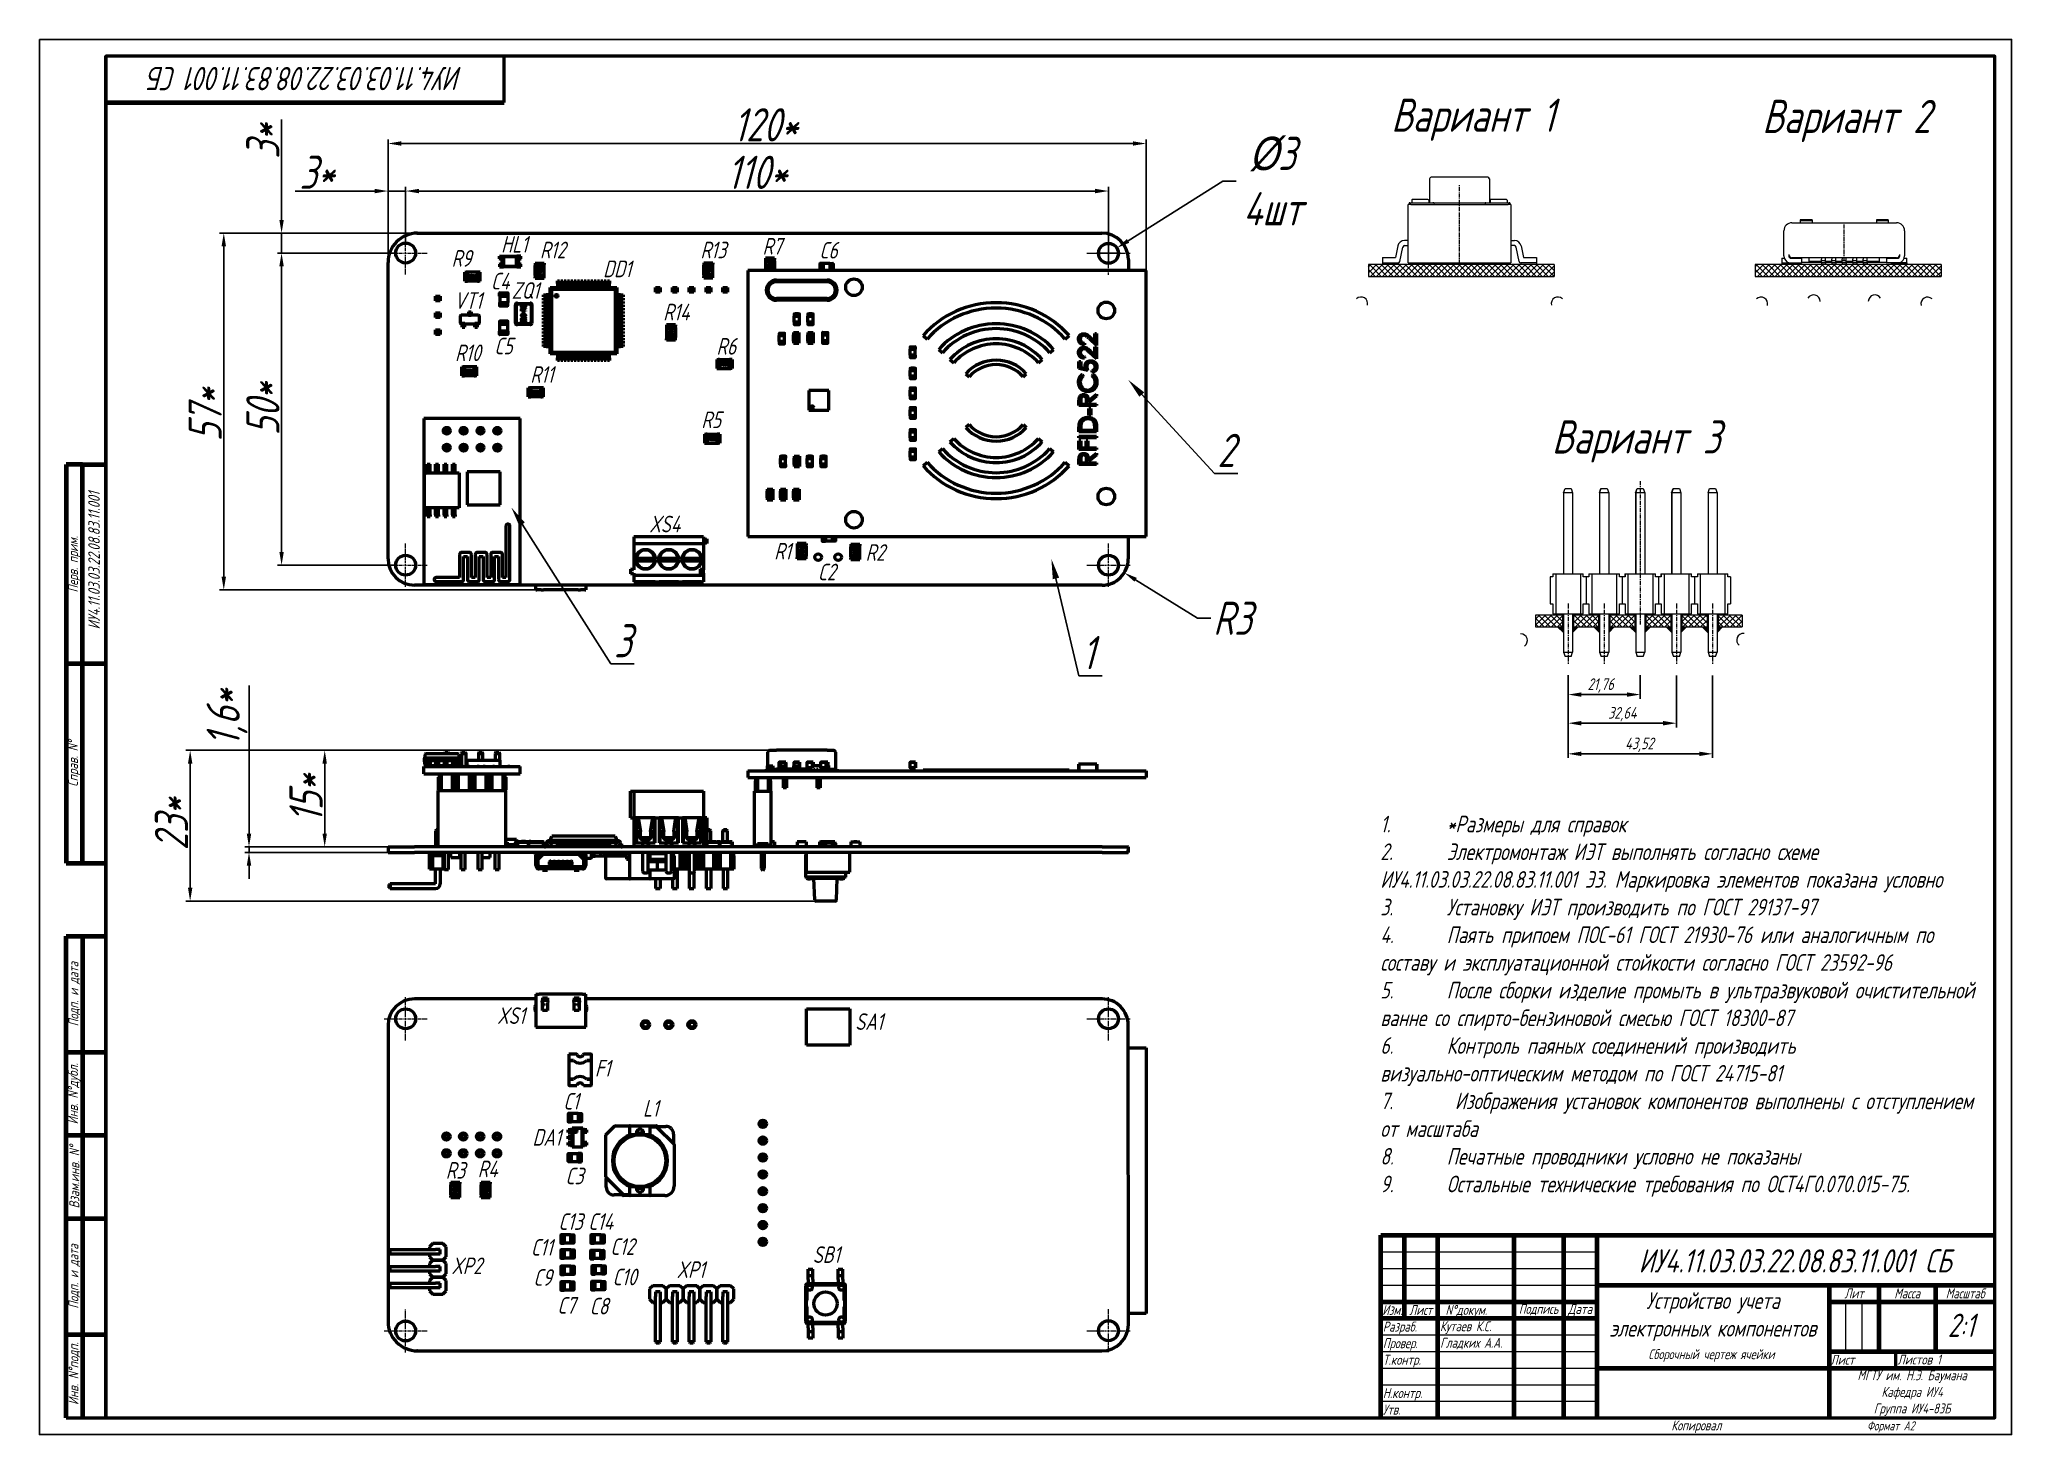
# Model space of a CAD drawing. Header units: millimetres. Extents: x -194 to 1085, y -28 to 392.
# Drawn here: x 491 to 1085, y -28 to 392 of the extents above; entities outside this region: 1.
import ezdxf
from ezdxf import colors
from ezdxf.entities.mleader import LeaderData, LeaderLine
from ezdxf.math import Vec2, Vec3

# ---------------------------------------------------------------- set-up
doc = ezdxf.new("R2010")
doc.units = ezdxf.units.MM
doc.linetypes.add('CENTER', pattern=[2, 1.25, -0.25, 0.25, -0.25])
doc.linetypes.add('CENTER2', pattern=[1.125, 0.75, -0.125, 0.125, -0.125])
doc.layers.add('FORM', color=5, linetype='Continuous')
for name, color, linetype, lineweight in [('Format', 7, 'Continuous', 50), ('Tonk', 7, 'Continuous', 15), ('Видимый контур (ГОСТ)', 7, 'Continuous', 50)]:
    doc.layers.add(name, color=color, linetype=linetype, lineweight=lineweight)
doc.styles.get("Standard").update_dxf_attribs({"font": '', "width": 0.8, "oblique": 15})
doc.styles.get('Standard').set_extended_font_data('GOST type B')
doc.dimstyles.new('ISO-25', dxfattribs={"dimtxt": 3.5, "dimasz": 4, "dimexe": 1.25, "dimexo": 0, "dimtad": 1, "dimtxsty": 'Standard', "dimcen": 2.5, "dimadec": 0, "dimazin": 0, "dimtfac": 1, "dimtmove": 0, "dimatfit": 3, "dimfxl": 1, "dimarcsym": 0})
doc.dimstyles.get("Standard").update_dxf_attribs({"dimtxt": 0.18, "dimasz": 0.18, "dimexe": 0.18, "dimexo": 0.0625, "dimgap": 0.09, "dimtad": 0, "dimtih": 1, "dimtoh": 1, "dimdec": 4, "dimzin": 0, "dimdsep": 46, "dimtxsty": 'Standard', "dimcen": 0.09, "dimadec": 0, "dimazin": 0, "dimtfac": 1, "dimtdec": 4, "dimtofl": 0, "dimtmove": 0, "dimatfit": 3, "dimfxl": 1, "dimtolj": 1, "dimtzin": 0, "dimarcsym": 0})

msp = doc.modelspace()

# ---------------------------------------------------------------- texts
at = {"oblique": 15, "width": 0.8}
for s, height, p in [('Копировал', 3, (982.48388, -26.79411)), ('Формат А2', 2.75, (1041.41245, -26.79411))]:
    msp.add_text(s, height=height, dxfattribs=at).set_placement(p)
at = {"attachment_point": 5}
for s, insert, char_height, width, rotation in [('{\\C0;ИУ4.11.03.03.22.08.83.11.001 СБ}', (571.35019, 380.1854), 7, 129.4139445, 180), ('{\\C0;ИУ4.11.03.03.22.08.83.11.001}', (507.394, 235.06121), 3.5, 129.4139445, 90), ('Перв. прим.', (501.44835, 233.95589), 3, 60, 90), ('{\\fISOCPEUR|b0|i0|c204|p34;Справ}. N°', (501.44835, 173.95589), 3, 60, 90), ('Подп. и дата', (501.44835, 104.53692), 3, 35, 90), ('{\\fISOCPEUR|b0|i0|c204|p34;Инв}. N°{\\fISOCPEUR|b0|i0|c204|p34;дубл}.', (501.44835, 74.53692), 3, 25, 90), ('{\\fISOCPEUR|b0|i0|c204|p34;Взам}.{\\fISOCPEUR|b0|i0|c204|p34;инв}. N°', (501.44835, 49.53692), 3, 27.3602, 90), ('Подп. и дата', (501.44835, 19.53692), 3, 35, 90), ('{\\fISOCPEUR|b0|i0|c204|p34;Инв}. N°{\\fISOCPEUR|b0|i0|c204|p34;подп}.', (501.44835, -9.71586), 3, 26.6565, 90)]:
    msp.add_mtext(s, dxfattribs=dict(at, insert=insert, char_height=char_height, width=width, rotation=rotation))
for s, insert, char_height, width, attachment_point in [('{\\C0;ИУ4.11.03.03.22.08.83.11.001 СБ}', (1019.71309, 24.24156), 7, 129.4139445, 5), ('\\pxqc;Устройство учета\\Pэлектронных компонентов', (995.0007, 7.4406), 5, 70, 5), ('Лит', (1037.5007, 14.45589), 3, 15, 5), ('Масса', (1053.5007, 14.45589), 3, 17, 5), ('Масштаб', (1071.0007, 14.45589), 3, 18, 5), ('Изм.', (898.44835, 9.45589), 3, 7, 5), ('Разраб.', (895.5824, 5.95353), 3, 17, 1), ('Лист', (907.0007, 9.45589), 3, 10, 5), ('N°{\\fISOCPEUR|b0|i0|c204|p34;докум}.', (914.45968, 10.97576), 3, 22.4183, 1), ('Подпись', (942.4757, 9.54261), 3, 15, 5), ('{\\fISOCPEUR|b0|i0|c204|p34;Дата}', (955.0007, 9.45589), 3, 10, 5), ('Провер.', (895.5824, 0.95353), 3, 17, 1), ('{\\fISOCPEUR|b0|i0|c204|p34;Т}.{\\fISOCPEUR|b0|i0|c204|p34;контр}.', (895.5824, -4.04647), 3, 17, 1), ('{\\fISOCPEUR|b0|i0|c204|p34;Лист} ', (1030.37746, -5.54411), 3, 20, 4), ('{\\fISOCPEUR|b0|i0|c204|p34;Листов} 1', (1050.5824, -3.96431), 3, 30, 1), ('{\\fISOCPEUR|b0|i0|c204|p34;Н}.{\\fISOCPEUR|b0|i0|c204|p34;контр}.', (895.5824, -14.04647), 3, 19.4235, 1), ('Утв.', (895.5824, -19.04647), 3, 17, 1)]:
    msp.add_mtext(s, dxfattribs=dict(insert=insert, char_height=char_height, width=width, attachment_point=attachment_point))
at = {"char_height": 3, "attachment_point": 1}
for s, width, heights, insert in [('Кутаев К.С.', 23, [0], (912.79558, 6.07006)), ('Гладких А.А.', 29.22179, [8], (912.83313, 1.08155)), ('\\pxqc;Сборочный чертеж ячейки', 64.239023, [0], (962.43112, -2.35696)), ('\\pxqc;МГТУ им. Н.Э. Баумана\\PКафедра ИУ4\\PГруппа ИУ4-83Б', 50, [0], (1030.0007, -8.69306))]:
    msp.add_mtext_dynamic_manual_height_columns(s, width=width, gutter_width=12.5, heights=heights, dxfattribs=dict(at, insert=insert))
at = {"layer": 'Tonk', "attachment_point": 1}
for s, width, gutter_width, heights, insert, char_height in [('Вариант 1', 92.1102495, 2, [0], (898.11687, 374.15634), 10), ('Вариант 2', 92.1102495, 2, [0], (1009.86205, 373.7813), 10), ('HL1', 12.8256962, 40, [0], (630.00781, 332.78487), 5), ('R9', 12.8256962, 40, [0], (615.08301, 328.56001), 5), ('R12', 12.8256962, 40, [0], (641.69678, 331.06851), 5), ('R13', 12.8256962, 40, [0], (690.04555, 331.06794), 5), ('R7', 12.8256962, 40, [0], (708.74715, 332.19275), 5), ('C6', 12.8256962, 40, [0], (725.85149, 331.00447), 5), ('C4', 12.8256962, 40, [0], (626.92279, 321.6959), 5), ('DD1', 12.8256962, 40, [0], (660.72409, 325.3909), 5), ('VT1', 12.8256962, 40, [0], (615.86803, 315.84125), 5), ('ZQ1', 12.8256962, 40, [0], (633.17575, 318.88028), 5), ('R14', 12.8256962, 40, [0], (678.81902, 312.3865), 5), ('R10', 12.8256962, 40, [0], (616.13242, 300.11055), 5), ('C5', 12.8256962, 40, [0], (627.96062, 302.15508), 5), ('R6', 12.8256962, 40, [0], (694.87176, 302.06577), 5), ('R11', 12.8256962, 40, [0], (638.79104, 293.5734), 5), ('R5', 12.8256962, 40, [0], (690.31494, 279.95161), 5), ('Вариант 3', 92.1102495, 2, [0], (946.50474, 277.30353), 10), ('XS4', 12.8256962, 40, [0], (674.62662, 248.57353), 5), ('R1', 12.8256962, 40, [0], (712.24392, 240.39976), 5), ('R2', 12.8256962, 40, [0], (739.78226, 240.00362), 5), ('C2', 12.8256962, 40, [0], (725.38561, 234.12859), 5), ('\\A1;1.^I*Размеры для справок\\P2.^IЭлектромонтаж ИЭТ выполнять согласно схеме {\\A0;\\C0;ИУ4.11.03.03.22.08.83.11.001 Э3. Маркировка элементов показана условно\\P3.^IУстановку ИЭТ производить по ГОСТ 29137-97\\P4.^IПаять припоем ПОС-61 ГОСТ 21930-76 или аналогичным по составу и эксплуатационной стойкости согласно ГОСТ 23592-96\\P5.^IПосле сборки изделие промыть в ультразвуковой очистительной ванне со спирто-бензиновой смесью ГОСТ 18300-87\\P6.^IКонтроль паяных соединений производить визуально-оптическим методом по ГОСТ 24715-81\\P7.^I Изображения установок компонентов выполнены с отступлением от масштаба\\P8.^IПечатные проводники условно не показаны \\P9.^IОстальные технические требования по ОСТ4Г0.070.015-75.}', 180.3895252, 20, [224.59189], (894.82629, 158.24786), 5), ('XS1', 12.8256962, 40, [0], (628.79352, 100.55466), 5), ('SA1', 12.8256962, 40, [0], (736.65, 98.77133), 5), ('F1', 12.8256962, 40, [0], (658.24356, 84.72713), 5), ('C1', 12.8256962, 40, [0], (648.73163, 74.78875), 5), ('L1', 12.8256962, 40, [0], (672.72188, 72.65859), 5), ('DA1', 12.8256962, 40, [0], (639.43809, 63.92003), 5), ('R3', 12.8256962, 40, [0], (613.33369, 53.98936), 5), ('R4', 12.8256962, 40, [0], (622.9495, 54.41192), 5), ('C3', 12.8256962, 40, [0], (649.36553, 52.29008), 5), ('C13', 12.8256962, 40, [0], (647.25232, 38.56347), 5), ('C14', 12.8256962, 40, [0], (656.23455, 38.56347), 5), ('C11', 12.8256962, 40, [0], (638.96, 30.8106), 5), ('C12', 12.8256962, 40, [0], (662.89174, 31.02841), 5), ('XP2', 12.8256962, 40, [0], (615.02294, 25.2544), 5), ('XP1', 12.8256962, 40, [0], (682.86365, 24.09254), 5), ('SB1', 12.8256962, 40, [0], (723.84935, 28.623), 5), ('C9', 12.8256962, 40, [0], (639.71655, 21.73443), 5), ('C10', 12.8256962, 40, [0], (663.54661, 21.8839), 5), ('C7', 12.8256962, 40, [0], (646.93537, 13.31839), 5), ('C8', 12.8256962, 40, [0], (656.65725, 13.10718), 5), ('2:1', 17.9476447, 20, [0], (1065.73195, 8.35081), 7)]:
    msp.add_mtext_dynamic_manual_height_columns(s, width=width, gutter_width=gutter_width, heights=heights, dxfattribs=dict(at, insert=insert, char_height=char_height))

# ---------------------------------------------------------------- blocks, each defined once
blk = doc.blocks.new('*U26')
at = {"layer": 'Tonk', "color": 0, "linetype": 'CENTER', "transparency": 16777216}
blk.add_line((0, -9.13), (0, 14.7), dxfattribs=at)
blk = doc.blocks.new('*U28')
at = {"layer": 'Tonk', "color": 0, "linetype": 'CENTER', "transparency": 16777216}
blk.add_line((0, -5.32), (0, 5.7), dxfattribs=at)
blk = doc.blocks.new('*U29')
at = {"layer": 'Tonk', "color": 0, "linetype": 'CENTER', "transparency": 16777216}
blk.add_line((0, 15.71), (0, -27.48), dxfattribs=at)
blk = doc.blocks.new('*U30')
at = {"layer": 'Tonk', "color": 0, "linetype": 'CENTER', "transparency": 16777216}
blk.add_line((0, 9.06), (0, -9.06), dxfattribs=at)
blk = doc.blocks.new('*U31')
at = {"layer": 'Tonk', "color": 0, "linetype": 'CENTER', "transparency": 16777216}
blk.add_line((0, 9.06), (0, -9.06), dxfattribs=at)
blk = doc.blocks.new('*U32')
at = {"layer": 'Tonk', "color": 0, "linetype": 'CENTER', "transparency": 16777216}
blk.add_line((0, 9.06), (0, -9.06), dxfattribs=at)
blk = doc.blocks.new('*U33')
at = {"layer": 'Tonk', "color": 0, "linetype": 'CENTER', "transparency": 16777216}
blk.add_line((0, 9.06), (0, -9.06), dxfattribs=at)
blk = doc.blocks.new('*D34')
at = {"layer": 'Defpoints', "color": 0, "transparency": 16777216}
for p in [(951.37, 200.52), (994.89, 200.52), (994.89, 176.89)]:
    blk.add_point(p, dxfattribs=at)
at = {"layer": 'Tonk', "color": 0, "lineweight": -2, "transparency": 16777216}
for p, q in [((951.37, 200.52), (951.37, 175.64)), ((994.89, 200.52), (994.89, 175.64)), ((955.37, 176.89), (990.89, 176.89))]:
    blk.add_line(p, q, dxfattribs=at)
at = {"layer": 'Tonk', "color": 0, "transparency": 16777216}
for points in [[(955.37, 177.55), (955.37, 176.22), (951.37, 176.89)], [(990.89, 177.55), (990.89, 176.22), (994.89, 176.89)]]:
    blk.add_solid(points, dxfattribs=at)
at = {"layer": 'Tonk', "color": 0, "transparency": 16777216, "insert": (972.85, 179.61), "char_height": 3.5, "attachment_point": 5}
blk.add_mtext('43,52', dxfattribs=at)
blk = doc.blocks.new('*D35')
at = {"layer": 'Defpoints', "color": 0, "transparency": 16777216}
for p in [(951.37, 200.52), (984.01, 200.52), (951.37, 186.11)]:
    blk.add_point(p, dxfattribs=at)
at = {"layer": 'Tonk', "color": 0, "lineweight": -2, "transparency": 16777216}
for p, q in [((951.37, 200.52), (951.37, 184.86)), ((984.01, 200.52), (984.01, 184.86)), ((980.01, 186.11), (955.37, 186.11))]:
    blk.add_line(p, q, dxfattribs=at)
at = {"layer": 'Tonk', "color": 0, "transparency": 16777216}
for points in [[(955.37, 186.78), (955.37, 185.44), (951.37, 186.11)], [(980.01, 186.78), (980.01, 185.44), (984.01, 186.11)]]:
    blk.add_solid(points, dxfattribs=at)
at = {"layer": 'Tonk', "color": 0, "transparency": 16777216, "insert": (967.69, 188.83), "char_height": 3.5, "attachment_point": 5}
blk.add_mtext('32,64', dxfattribs=at)
blk = doc.blocks.new('*D36')
at = {"layer": 'Defpoints', "color": 0, "transparency": 16777216}
for p in [(951.37, 200.53), (973.13, 200.53), (951.37, 194.73)]:
    blk.add_point(p, dxfattribs=at)
at = {"layer": 'Tonk', "color": 0, "lineweight": -2, "transparency": 16777216}
for p, q in [((951.37, 200.53), (951.37, 193.48)), ((973.13, 200.53), (973.13, 193.48)), ((969.13, 194.73), (955.37, 194.73))]:
    blk.add_line(p, q, dxfattribs=at)
at = {"layer": 'Tonk', "color": 0, "transparency": 16777216}
for points in [[(955.37, 195.39), (955.37, 194.06), (951.37, 194.73)], [(969.13, 195.39), (969.13, 194.06), (973.13, 194.73)]]:
    blk.add_solid(points, dxfattribs=at)
at = {"layer": 'Tonk', "color": 0, "transparency": 16777216, "insert": (961.2, 197.45), "char_height": 3.5, "attachment_point": 5}
blk.add_mtext('21,76', dxfattribs=at)
blk = doc.blocks.new('*D68')
at = {"layer": 'Defpoints', "color": 0, "transparency": 16777216}
for p in [(824.29, 360.63), (595.94, 324.79), (824.29, 322.37)]:
    blk.add_point(p, dxfattribs=at)
at = {"layer": 'Tonk', "color": 0, "lineweight": -2, "transparency": 16777216}
for p, q in [((595.94, 324.79), (595.94, 361.88)), ((599.94, 360.63), (820.29, 360.63)), ((824.29, 322.37), (824.29, 361.88))]:
    blk.add_line(p, q, dxfattribs=at)
at = {"layer": 'Tonk', "color": 0, "transparency": 16777216}
for points in [[(599.94, 361.3), (599.94, 359.97), (595.94, 360.63)], [(820.29, 361.3), (820.29, 359.97), (824.29, 360.63)]]:
    blk.add_solid(points, dxfattribs=at)
at = {"layer": 'Tonk', "color": 0, "transparency": 16777216, "insert": (709.65, 366.26), "char_height": 10, "attachment_point": 5}
blk.add_mtext('120*', dxfattribs=at)
blk = doc.blocks.new('*D69')
at = {"layer": 'Defpoints', "color": 0, "transparency": 16777216}
for p in [(604.8, 333.64), (546.47, 226.24), (640.47, 226.24)]:
    blk.add_point(p, dxfattribs=at)
at = {"layer": 'Tonk', "color": 0, "lineweight": -2, "transparency": 16777216}
for p, q in [((604.8, 333.64), (545.22, 333.64)), ((546.47, 329.64), (546.47, 230.24)), ((640.47, 226.24), (545.22, 226.24))]:
    blk.add_line(p, q, dxfattribs=at)
at = {"layer": 'Tonk', "color": 0, "transparency": 16777216}
for points in [[(545.8, 329.64), (547.14, 329.64), (546.47, 333.64)], [(545.8, 230.24), (547.14, 230.24), (546.47, 226.24)]]:
    blk.add_solid(points, dxfattribs=at)
at = {"layer": 'Tonk', "color": 0, "transparency": 16777216, "insert": (540.85, 278.93), "char_height": 10, "attachment_point": 5, "rotation": 90}
blk.add_mtext('57*', dxfattribs=at)
blk = doc.blocks.new('*D70')
at = {"layer": 'Defpoints', "color": 0, "transparency": 16777216}
for p in [(536.34, 177.95), (727.74, 177.95), (727.74, 132.55)]:
    blk.add_point(p, dxfattribs=at)
at = {"layer": 'Tonk', "color": 0, "lineweight": -2, "transparency": 16777216}
for p, q in [((727.74, 177.95), (535.09, 177.95)), ((536.34, 136.55), (536.34, 173.95)), ((727.74, 132.55), (535.09, 132.55))]:
    blk.add_line(p, q, dxfattribs=at)
at = {"layer": 'Tonk', "color": 0, "transparency": 16777216}
for points in [[(535.68, 173.95), (537.01, 173.95), (536.34, 177.95)], [(535.68, 136.55), (537.01, 136.55), (536.34, 132.55)]]:
    blk.add_solid(points, dxfattribs=at)
at = {"layer": 'Tonk', "color": 0, "transparency": 16777216, "insert": (530.71, 155.71), "char_height": 10, "attachment_point": 5, "rotation": 90}
blk.add_mtext('23*', dxfattribs=at)
blk = doc.blocks.new('*D71')
at = {"layer": 'Defpoints', "color": 0, "transparency": 16777216}
for p in [(815.47, 329.18), (810.39, 325.98)]:
    blk.add_point(p, dxfattribs=at)
at = {"layer": 'Tonk', "color": 0, "lineweight": -2, "transparency": 16777216}
for p, q in [((847.4, 349.31), (818.85, 331.31)), ((851.4, 349.31), (847.4, 349.31)), ((809.93, 327.58), (815.93, 327.58)), ((812.93, 324.58), (812.93, 330.58))]:
    blk.add_line(p, q, dxfattribs=at)
at = {"layer": 'Tonk', "color": 0, "transparency": 16777216}
blk.add_solid([(818.49, 331.87), (819.2, 330.75), (815.47, 329.18)], dxfattribs=at)
at = {"layer": 'Tonk', "color": 0, "transparency": 16777216, "insert": (862.34, 349.31), "char_height": 5, "width": 5.6827, "attachment_point": 5}
blk.add_mtext('\\A1;{\\fArial|b0|i0|c0|p34;\\H2x;%%C\\fGOST type B|b0|i0|c204|p34;3 4шт}', dxfattribs=at)
blk = doc.blocks.new('*D72')
at = {"layer": 'Defpoints', "color": 0, "transparency": 16777216}
for p in [(811, 235.58), (817.71, 231.41)]:
    blk.add_point(p, dxfattribs=at)
at = {"layer": 'Tonk', "color": 0, "lineweight": -2, "transparency": 16777216}
for p, q in [((810.91, 235.58), (811.09, 235.58)), ((811, 235.49), (811, 235.67)), ((839.73, 217.71), (821.11, 229.29)), ((843.73, 217.71), (839.73, 217.71))]:
    blk.add_line(p, q, dxfattribs=at)
at = {"layer": 'Tonk', "color": 0, "transparency": 16777216}
blk.add_solid([(821.46, 229.86), (820.76, 228.73), (817.71, 231.41)], dxfattribs=at)
at = {"layer": 'Tonk', "color": 0, "transparency": 16777216, "insert": (850.28, 217.71), "char_height": 5, "attachment_point": 5}
blk.add_mtext('\\A1;{\\H2x;R3}', dxfattribs=at)
blk = doc.blocks.new('*U58')
at = {"layer": 'Tonk', "color": 0, "linetype": 'CENTER2', "transparency": 16777216}
for p, q in [((0, 0.6), (0, 6.5)), ((-6.5, 0), (-0.6, 0)), ((0.6, 0), (6.5, 0)), ((0, -6.5), (0, -0.6))]:
    blk.add_line(p, q, dxfattribs=at)
at = {"layer": 'Tonk', "color": 0, "linetype": 'Continuous', "transparency": 16777216}
for p, q in [((-0.3, 0), (0.3, 0)), ((0, -0.3), (0, 0.3))]:
    blk.add_line(p, q, dxfattribs=at)
blk = doc.blocks.new('*U60')
at = {"layer": 'Tonk', "color": 0, "linetype": 'CENTER2', "transparency": 16777216}
for p, q in [((0, 0.6), (0, 6.5)), ((-6.5, 0), (-0.6, 0)), ((0.6, 0), (6.5, 0)), ((0, -6.5), (0, -0.6))]:
    blk.add_line(p, q, dxfattribs=at)
at = {"layer": 'Tonk', "color": 0, "linetype": 'Continuous', "transparency": 16777216}
for p, q in [((-0.3, 0), (0.3, 0)), ((0, -0.3), (0, 0.3))]:
    blk.add_line(p, q, dxfattribs=at)
blk = doc.blocks.new('*U61')
at = {"layer": 'Tonk', "color": 0, "linetype": 'CENTER2', "transparency": 16777216}
for p, q in [((0, 0.6), (0, 6.5)), ((-6.5, 0), (-0.6, 0)), ((0.6, 0), (6.5, 0)), ((0, -6.5), (0, -0.6))]:
    blk.add_line(p, q, dxfattribs=at)
at = {"layer": 'Tonk', "color": 0, "linetype": 'Continuous', "transparency": 16777216}
for p, q in [((-0.3, 0), (0.3, 0)), ((0, -0.3), (0, 0.3))]:
    blk.add_line(p, q, dxfattribs=at)
blk = doc.blocks.new('*U62')
at = {"layer": 'Tonk', "color": 0, "linetype": 'CENTER2', "transparency": 16777216}
for p, q in [((0, 0.6), (0, 6.5)), ((-6.5, 0), (-0.6, 0)), ((0.6, 0), (6.5, 0)), ((0, -6.5), (0, -0.6))]:
    blk.add_line(p, q, dxfattribs=at)
at = {"layer": 'Tonk', "color": 0, "linetype": 'Continuous', "transparency": 16777216}
for p, q in [((-0.3, 0), (0.3, 0)), ((0, -0.3), (0, 0.3))]:
    blk.add_line(p, q, dxfattribs=at)
blk = doc.blocks.new('*D73')
at = {"layer": 'Defpoints', "color": 0, "transparency": 16777216}
for p in [(595.94, 346.32), (595.94, 330.66), (601.25, 330.66)]:
    blk.add_point(p, dxfattribs=at)
at = {"layer": 'Tonk', "color": 0, "lineweight": -2, "transparency": 16777216}
for p, q in [((591.94, 346.32), (567.93, 346.32)), ((595.94, 330.66), (595.94, 347.57)), ((601.25, 346.32), (595.94, 346.32)), ((601.25, 330.66), (601.25, 347.57)), ((605.25, 346.32), (609.25, 346.32))]:
    blk.add_line(p, q, dxfattribs=at)
at = {"layer": 'Tonk', "color": 0, "transparency": 16777216}
for points in [[(591.94, 346.99), (591.94, 345.66), (595.94, 346.32)], [(605.25, 346.99), (605.25, 345.66), (601.25, 346.32)]]:
    blk.add_solid(points, dxfattribs=at)
at = {"layer": 'Tonk', "color": 0, "transparency": 16777216, "insert": (574.52, 351.96), "char_height": 10, "attachment_point": 5}
blk.add_mtext('3*', dxfattribs=at)
blk = doc.blocks.new('*D74')
at = {"layer": 'Defpoints', "color": 0, "transparency": 16777216}
for p in [(812.93, 346.32), (601.25, 330.66), (812.93, 330.66)]:
    blk.add_point(p, dxfattribs=at)
at = {"layer": 'Tonk', "color": 0, "lineweight": -2, "transparency": 16777216}
for p, q in [((601.25, 330.66), (601.25, 347.57)), ((605.25, 346.32), (808.93, 346.32)), ((812.93, 330.66), (812.93, 347.57))]:
    blk.add_line(p, q, dxfattribs=at)
at = {"layer": 'Tonk', "color": 0, "transparency": 16777216}
for points in [[(605.25, 346.99), (605.25, 345.66), (601.25, 346.32)], [(808.93, 346.99), (808.93, 345.66), (812.93, 346.32)]]:
    blk.add_solid(points, dxfattribs=at)
at = {"layer": 'Tonk', "color": 0, "transparency": 16777216, "insert": (707.09, 351.95), "char_height": 10, "attachment_point": 5}
blk.add_mtext('110*', dxfattribs=at)
blk = doc.blocks.new('*D75')
at = {"layer": 'Defpoints', "color": 0, "transparency": 16777216}
for p in [(563.88, 333.64), (598.25, 333.64), (598.25, 327.66)]:
    blk.add_point(p, dxfattribs=at)
at = {"layer": 'Tonk', "color": 0, "lineweight": -2, "transparency": 16777216}
for p, q in [((563.88, 337.64), (563.88, 367.86)), ((598.25, 333.64), (562.63, 333.64)), ((563.88, 327.66), (563.88, 333.64)), ((598.25, 327.66), (562.63, 327.66)), ((563.88, 323.66), (563.88, 319.66))]:
    blk.add_line(p, q, dxfattribs=at)
at = {"layer": 'Tonk', "color": 0, "transparency": 16777216}
for points in [[(563.21, 337.64), (564.54, 337.64), (563.88, 333.64)], [(563.21, 323.66), (564.54, 323.66), (563.88, 327.66)]]:
    blk.add_solid(points, dxfattribs=at)
at = {"layer": 'Tonk', "color": 0, "transparency": 16777216, "insert": (558.24, 361.27), "char_height": 10, "attachment_point": 5, "rotation": 90}
blk.add_mtext('3*', dxfattribs=at)
blk = doc.blocks.new('*D67')
at = {"layer": 'Defpoints', "color": 0, "transparency": 16777216}
for p in [(598.25, 327.66), (563.88, 233.68), (598.25, 233.68)]:
    blk.add_point(p, dxfattribs=at)
at = {"layer": 'Tonk', "color": 0, "lineweight": -2, "transparency": 16777216}
for p, q in [((598.25, 327.66), (562.63, 327.66)), ((563.88, 323.66), (563.88, 237.68)), ((598.25, 233.68), (562.63, 233.68))]:
    blk.add_line(p, q, dxfattribs=at)
at = {"layer": 'Tonk', "color": 0, "transparency": 16777216}
for points in [[(563.21, 323.66), (564.54, 323.66), (563.88, 327.66)], [(563.21, 237.68), (564.54, 237.68), (563.88, 233.68)]]:
    blk.add_solid(points, dxfattribs=at)
at = {"layer": 'Tonk', "color": 0, "transparency": 16777216, "insert": (558.25, 280.67), "char_height": 10, "attachment_point": 5, "rotation": 90}
blk.add_mtext('50*', dxfattribs=at)
blk = doc.blocks.new('*U63')
at = {"layer": 'Tonk', "color": 0, "linetype": 'CENTER2', "transparency": 16777216}
for p, q in [((0, 0.6), (0, 6.5)), ((-6.5, 0), (-0.6, 0)), ((0.6, 0), (6.5, 0)), ((0, -6.5), (0, -0.6))]:
    blk.add_line(p, q, dxfattribs=at)
at = {"layer": 'Tonk', "color": 0, "linetype": 'Continuous', "transparency": 16777216}
for p, q in [((-0.3, 0), (0.3, 0)), ((0, -0.3), (0, 0.3))]:
    blk.add_line(p, q, dxfattribs=at)
blk = doc.blocks.new('*U64')
at = {"layer": 'Tonk', "color": 0, "linetype": 'CENTER2', "transparency": 16777216}
for p, q in [((0, 0.6), (0, 6.5)), ((-6.5, 0), (-0.6, 0)), ((0.6, 0), (6.5, 0)), ((0, -6.5), (0, -0.6))]:
    blk.add_line(p, q, dxfattribs=at)
at = {"layer": 'Tonk', "color": 0, "linetype": 'Continuous', "transparency": 16777216}
for p, q in [((-0.3, 0), (0.3, 0)), ((0, -0.3), (0, 0.3))]:
    blk.add_line(p, q, dxfattribs=at)
blk = doc.blocks.new('*U65')
at = {"layer": 'Tonk', "color": 0, "linetype": 'CENTER2', "transparency": 16777216}
for p, q in [((0, 0.6), (0, 6.5)), ((-6.5, 0), (-0.6, 0)), ((0.6, 0), (6.5, 0)), ((0, -6.5), (0, -0.6))]:
    blk.add_line(p, q, dxfattribs=at)
at = {"layer": 'Tonk', "color": 0, "linetype": 'Continuous', "transparency": 16777216}
for p, q in [((-0.3, 0), (0.3, 0)), ((0, -0.3), (0, 0.3))]:
    blk.add_line(p, q, dxfattribs=at)
blk = doc.blocks.new('*U66')
at = {"layer": 'Tonk', "color": 0, "linetype": 'CENTER2', "transparency": 16777216}
for p, q in [((0, 0.6), (0, 6.5)), ((-6.5, 0), (-0.6, 0)), ((0.6, 0), (6.5, 0)), ((0, -6.5), (0, -0.6))]:
    blk.add_line(p, q, dxfattribs=at)
at = {"layer": 'Tonk', "color": 0, "linetype": 'Continuous', "transparency": 16777216}
for p, q in [((-0.3, 0), (0.3, 0)), ((0, -0.3), (0, 0.3))]:
    blk.add_line(p, q, dxfattribs=at)
blk = doc.blocks.new('*D76')
at = {"layer": 'Defpoints', "color": 0, "transparency": 16777216}
for p in [(710.89, 177.95), (576.87, 148.86), (595.94, 148.86)]:
    blk.add_point(p, dxfattribs=at)
at = {"layer": 'Tonk', "color": 0, "lineweight": -2, "transparency": 16777216}
for p, q in [((710.89, 177.95), (575.62, 177.95)), ((576.87, 173.95), (576.87, 152.86)), ((595.94, 148.86), (575.62, 148.86))]:
    blk.add_line(p, q, dxfattribs=at)
at = {"layer": 'Tonk', "color": 0, "transparency": 16777216}
for points in [[(576.2, 173.95), (577.53, 173.95), (576.87, 177.95)], [(576.2, 152.86), (577.53, 152.86), (576.87, 148.86)]]:
    blk.add_solid(points, dxfattribs=at)
at = {"layer": 'Tonk', "color": 0, "transparency": 16777216, "insert": (571.24, 163.4), "char_height": 10, "attachment_point": 5, "rotation": 90}
blk.add_mtext('15*', dxfattribs=at)
blk = doc.blocks.new('*D77')
at = {"layer": 'Defpoints', "color": 0, "transparency": 16777216}
for p in [(595.94, 148.86), (554.07, 147.21), (595.96, 147.21)]:
    blk.add_point(p, dxfattribs=at)
at = {"layer": 'Tonk', "color": 0, "lineweight": -2, "transparency": 16777216}
for p, q in [((554.07, 152.86), (554.07, 197.46)), ((595.94, 148.86), (552.82, 148.86)), ((554.07, 147.21), (554.07, 148.86)), ((595.96, 147.21), (552.82, 147.21)), ((554.07, 143.21), (554.07, 139.21))]:
    blk.add_line(p, q, dxfattribs=at)
at = {"layer": 'Tonk', "color": 0, "transparency": 16777216}
for points in [[(553.4, 152.86), (554.74, 152.86), (554.07, 148.86)], [(553.4, 143.21), (554.74, 143.21), (554.07, 147.21)]]:
    blk.add_solid(points, dxfattribs=at)
at = {"layer": 'Tonk', "color": 0, "transparency": 16777216, "insert": (547.45, 187.71), "char_height": 10, "attachment_point": 5, "rotation": 90}
blk.add_mtext('1,6*', dxfattribs=at)

# ---------------------------------------------------------------- dimensions: what is measured, and where the dimension line sits
at = {"layer": 'Tonk'}
for base, p1, p2, text, picture, middle in [((824.28543, 360.63468), (595.93784, 324.7861), (824.28543, 322.36821), '120*', '*D68', (709.65178, 360.63468)), ((595.93784, 346.32317), (601.24784, 330.6561), (595.93784, 330.6561), '3*', '*D73', (574.51585, 346.32317))]:
    dim = msp.add_linear_dim(base=base, p1=p1, p2=p2, text=text, dimstyle='ISO-25', override={"dimtxt": 10}, dxfattribs=at)
    dim.commit()
    dim.dimension.update_dxf_attribs({"geometry": picture, "text_midpoint": middle, "dimtype": 160})
for base, p1, p2, text, picture, middle in [((563.8768, 333.6441), (598.24784, 327.6561), (598.24784, 333.6441), '3*', '*D75', (563.8768, 361.27095)), ((546.47071, 226.23588), (604.79784, 333.6441), (640.46936, 226.23588), '57*', '*D69', (546.47071, 278.9297)), ((554.06889, 147.21367), (595.93784, 148.85959), (595.95784, 147.21367), '1,6*', '*D77', (554.06889, 187.71234)), ((536.34451, 177.94682), (727.73803, 132.55367), (727.73803, 177.94682), '23*', '*D70', (536.34451, 155.71457))]:
    dim = msp.add_linear_dim(base=base, p1=p1, p2=p2, angle=90, text=text, dimstyle='ISO-25', override={"dimtxt": 10}, dxfattribs=at)
    dim.commit()
    dim.dimension.update_dxf_attribs({"geometry": picture, "text_midpoint": middle, "dimtype": 160})
dim = msp.add_diameter_dim_2p(p1=(810.39013, 325.97609), p2=(815.46555, 329.17611), text='{\\fArial|b0|i0|c0|p34;\\H2x;%%C\\fGOST type B|b0|i0|c204|p34;3 4шт}', dimstyle='Standard', override={"dimtxt": 5, "dimasz": 4, "dimcen": 3}, dxfattribs=at)
dim.commit()
dim.dimension.update_dxf_attribs({"geometry": '*D71', "text_midpoint": (862.34192, 349.31369), "dimtype": 163})
dim = msp.add_linear_dim(base=(812.92784, 346.32317), p1=(601.24784, 330.6561), p2=(812.92784, 330.6561), text='110*', dimstyle='ISO-25', override={"dimtxt": 10}, dxfattribs=at)
dim.commit()
dim.dimension.update_dxf_attribs({"geometry": '*D74', "text_midpoint": (707.08784, 351.94817)})
for base, p1, p2, text, picture, middle in [((563.8768, 233.6761), (598.24784, 327.6561), (598.24784, 233.6761), '50*', '*D67', (558.2518, 280.6661)), ((576.8654, 148.85959), (710.88997, 177.94682), (595.93784, 148.85959), '15*', '*D76', (571.2404, 163.40321))]:
    dim = msp.add_linear_dim(base=base, p1=p1, p2=p2, angle=90, text=text, dimstyle='ISO-25', override={"dimtxt": 10}, dxfattribs=at)
    dim.commit()
    dim.dimension.update_dxf_attribs({"geometry": picture, "text_midpoint": middle})
dim = msp.add_radius_dim(center=(810.99651, 235.58344), mpoint=(817.71105, 231.40719), text='{\\H2x;R3}', dimstyle='Standard', override={"dimtxt": 5, "dimasz": 4}, dxfattribs=at)
dim.commit()
dim.dimension.update_dxf_attribs({"geometry": '*D72', "text_midpoint": (850.2797, 217.7149), "dimtype": 164})
for base, p1, p2, picture, middle in [((951.37062, 194.72824), (973.1302, 200.52744), (951.37062, 200.52744), '*D36', (961.19518, 194.72824)), ((994.88978, 176.88735), (951.37062, 200.51817), (994.88978, 200.51817), '*D34', (972.85026, 176.88735)), ((951.37062, 186.11121), (984.00999, 200.51817), (951.37062, 200.51817), '*D35', (967.69046, 186.11121))]:
    dim = msp.add_linear_dim(base=base, p1=p1, p2=p2, dimstyle='ISO-25', dxfattribs=at)
    dim.commit()
    dim.dimension.update_dxf_attribs({"geometry": picture, "text_midpoint": middle, "dimtype": 160})

# ---------------------------------------------------------------- hatches: boundary and pattern name
at = {"true_color": 0xc7c8ca}
h = msp.add_hatch(dxfattribs=at)
h.set_pattern_fill('ANGLE', color=9)
h.set_pattern_definition([(0, (2.8, 0), (0, 6.985), [5.08, -1.905]), (90, (2.8, 0), (-6.985, 4e-16), [5.08, -1.905])])
h.paths.add_polyline_path([(-193.34113, 84.10667), (-193.43221, 84.10667), (-194.17504, 84.10667), (-193.34113, 83.27176)])
at = {"layer": 'Tonk'}
h = msp.add_hatch(dxfattribs=at)
h.set_pattern_fill('ANSI37', color=256, scale=0.4)
h.set_pattern_definition([(45, (-5193.3155, -2183.2818), (-0.8980256, 0.8980256), []), (135, (-5193.3155, -2183.2818), (-0.8980256, -0.8980256), [])])
h.paths.add_polyline_path([(947.20868, 320.6101), (947.20868, 324.18283), (891.21417, 324.18283), (891.21417, 320.6101)])
h = msp.add_hatch(color=256, dxfattribs=at)
h.dxf.hatch_style = 1
h.paths.add_polyline_path([(941.8256, 324.18283), (941.8256, 324.73892), (937.09953, 324.73892), (937.09953, 324.18283)])
h.paths.add_polyline_path([(895.49254, 324.73892), (895.49254, 324.18283), (900.21861, 324.18283), (900.21861, 324.73892)])
h = msp.add_hatch(dxfattribs=at)
h.set_pattern_fill('ANSI37', color=256, scale=0.4)
h.set_pattern_definition([(45, (-5076.8103, -2183.2817), (-0.8980256, 0.8980256), []), (135, (-5076.8103, -2183.2817), (-0.8980256, -0.8980256), [])])
h.paths.add_polyline_path([(1063.71382, 324.18284), (1007.71931, 324.18284), (1007.71931, 320.61011), (1063.71382, 320.61011)])
h = msp.add_hatch(color=256, dxfattribs=at)
h.dxf.hatch_style = 1
h.paths.add_polyline_path([(1027.68039, 324.78725), (1027.68039, 324.73892), (1027.68039, 324.18283), (1028.88847, 324.18283), (1028.88847, 324.78725)])
h.paths.add_polyline_path([(1030.82139, 324.78725), (1030.82139, 324.73892), (1030.82139, 324.18283), (1032.02946, 324.18283), (1032.02946, 324.78725)])
h.paths.add_polyline_path([(1033.96238, 324.18283), (1035.17046, 324.18283), (1035.17046, 324.78725), (1033.96238, 324.78725), (1033.96238, 324.73892)])
h.paths.add_polyline_path([(1038.31145, 324.78725), (1037.10338, 324.78725), (1037.10338, 324.73892), (1037.10338, 324.18283), (1038.31145, 324.18283)])
h.paths.add_polyline_path([(1040.24437, 324.78725), (1040.24437, 324.73892), (1040.24437, 324.18283), (1041.45244, 324.18283), (1041.45244, 324.78725)])
h = msp.add_hatch(color=256, dxfattribs=at)
h.dxf.hatch_style = 1
h.paths.add_polyline_path([(1048.68631, 324.73892), (1048.68631, 324.18283), (1053.41238, 324.18283), (1053.41238, 324.73892)])
h = msp.add_hatch(dxfattribs=at)
h.set_pattern_fill('ANSI37', color=256, scale=0.4)
h.set_pattern_definition([(45, (-5392.9647, -2284.3216), (-0.89802561, 0.89802561), []), (135, (-5392.9647, -2284.3216), (-0.89802561, -0.89802561), [])])
h.paths.add_polyline_path([(941.55043, 218.64545), (941.55043, 215.07273), (949.70241, 215.07273), (949.70241, 218.64545)])
h.paths.add_polyline_path([(953.02482, 218.64545), (953.02482, 215.07273), (960.5822, 215.07272), (960.5822, 218.64545)])
h.paths.add_polyline_path([(971.46199, 218.64545), (963.90461, 218.64545), (963.90461, 215.07272), (971.46199, 215.07272)])
h.paths.add_polyline_path([(974.7844, 218.64545), (974.78441, 215.07272), (982.34178, 215.07272), (982.34178, 218.64545)])
h.paths.add_polyline_path([(985.6642, 218.64545), (985.6642, 215.07272), (993.22157, 215.07272), (993.22157, 218.64545)])
h.paths.add_polyline_path([(996.54399, 218.64545), (996.54399, 215.07272), (1003.8174, 215.07272), (1003.8174, 218.64545)])
h = msp.add_hatch(color=256, dxfattribs=at)
h.dxf.hatch_style = 1
h.paths.add_polyline_path([(949.99602, 215.06717), (949.81386, 215.06717), (948.3282, 215.06717), (949.99602, 213.39735)])
h = msp.add_hatch(color=256, dxfattribs=at)
h.dxf.hatch_style = 1
h.paths.add_polyline_path([(952.74128, 215.07293), (952.92345, 215.07293), (954.40911, 215.07293), (952.74128, 213.40311)])
h = msp.add_hatch(color=256, dxfattribs=at)
h.dxf.hatch_style = 1
h.paths.add_polyline_path([(960.87581, 215.06717), (960.69365, 215.06717), (959.20799, 215.06717), (960.87581, 213.39735)])
h = msp.add_hatch(color=256, dxfattribs=at)
h.dxf.hatch_style = 1
h.paths.add_polyline_path([(963.62107, 215.07293), (963.80324, 215.07293), (965.2889, 215.07293), (963.62107, 213.40311)])
h = msp.add_hatch(color=256, dxfattribs=at)
h.dxf.hatch_style = 1
h.paths.add_polyline_path([(971.7556, 215.06717), (971.57344, 215.06717), (970.08778, 215.06717), (971.7556, 213.39735)])
h = msp.add_hatch(color=256, dxfattribs=at)
h.dxf.hatch_style = 1
h.paths.add_polyline_path([(974.50086, 215.07293), (974.68303, 215.07293), (976.16869, 215.07293), (974.50086, 213.40311)])
h = msp.add_hatch(color=256, dxfattribs=at)
h.dxf.hatch_style = 1
h.paths.add_polyline_path([(982.63539, 215.06716), (982.45323, 215.06716), (980.96757, 215.06716), (982.63539, 213.39735)])
h = msp.add_hatch(color=256, dxfattribs=at)
h.dxf.hatch_style = 1
h.paths.add_polyline_path([(985.38065, 215.07293), (985.56282, 215.07293), (987.04848, 215.07293), (985.38065, 213.40311)])
h = msp.add_hatch(color=256, dxfattribs=at)
h.dxf.hatch_style = 1
h.paths.add_polyline_path([(993.51518, 215.06716), (993.33302, 215.06716), (991.84736, 215.06716), (993.51518, 213.39734)])
h = msp.add_hatch(color=256, dxfattribs=at)
h.dxf.hatch_style = 1
h.paths.add_polyline_path([(996.26044, 215.07292), (996.44261, 215.07292), (997.92827, 215.07292), (996.26044, 213.40311)])

# ---------------------------------------------------------------- linework, layer by layer
at = {"color": 0}
for p, q in [((1079.94835, 31.95589), (1079.94835, 16.95589)), ((1079.94835, 11.95589), (1079.94835, 16.95589)), ((1079.94835, -23.04411), (1079.94835, 11.95589)), ((1079.94835, -8.04411), (1079.94835, -3.04411)), ((894.94835, -23.04411), (959.94835, -23.04411)), ((911.94835, -23.04411), (894.94835, -23.04411)), ((949.94835, -23.04411), (934.94835, -23.04411)), ((1029.94835, -23.04411), (959.94835, -23.04411)), ((959.94835, -23.04411), (1079.94835, -23.04411))]:
    msp.add_line(p, q, dxfattribs=at)
at = {"layer": 'FORM', "color": 0, "ltscale": 0.01}
for p, q in [((510.94835, 144.45589), (510.94835, 264.45589)), ((510.94835, 204.45589), (510.94835, 144.45589)), ((510.94835, 121.95589), (510.94835, 86.95589)), ((510.94835, 61.95589), (510.94835, 34.95589)), ((510.94835, 1.95589), (510.94835, -23.04411))]:
    msp.add_line(p, q, dxfattribs=at)
msp.add_lwpolyline([(490.94835, 391.95589), (1084.94835, 391.95589), (1084.94835, -28.04411), (490.94835, -28.04411)], close=True, dxfattribs=at)
at = {"layer": 'Format', "color": 0, "ltscale": 0.01}
msp.add_line((510.94835, -23.04411), (510.94835, 386.95589), dxfattribs=at)
at = {"layer": 'Format'}
for p, q in [((630.94835, 372.95589), (630.94835, 386.95589)), ((1050.0007, -3.04411), (1050.0007, -8.04411)), ((498.94835, -23.04411), (510.94835, -23.04411))]:
    msp.add_line(p, q, dxfattribs=at)
at = {"layer": 'Format', "lineweight": 70}
for p, q in [((510.94835, 372.95589), (630.94835, 372.95589)), ((498.94835, 263.95589), (498.94835, 143.95589)), ((503.94835, 263.95589), (498.94835, 263.95589)), ((503.94835, 263.95589), (510.94835, 263.95589)), ((503.94835, 143.95589), (503.94835, 263.95589)), ((510.94835, 203.95589), (498.94835, 203.95589)), ((498.94835, 143.95589), (510.94835, 143.95589)), ((498.94835, -23.04411), (498.94835, 122.03692)), ((498.94835, 122.03692), (503.94835, 122.03692)), ((503.94835, 122.03692), (503.94835, -23.04411)), ((503.94835, 122.03692), (510.94835, 122.03692)), ((498.94835, 87.03692), (510.94835, 87.03692)), ((498.94835, 62.03692), (510.94835, 62.03692)), ((498.94835, 37.03692), (510.94835, 37.03692)), ((895.0007, -23.04411), (895.0007, 31.95589)), ((895.0007, 31.95589), (1079.94835, 31.95589)), ((902.0007, 31.95589), (902.0007, 6.95589)), ((912.0007, 31.95589), (912.0007, -23.04411)), ((935.0007, 31.95589), (935.0007, -23.04411)), ((950.0007, 31.95589), (950.0007, -23.04411)), ((960.0007, 31.95589), (960.0007, -23.04411)), ((895.0007, 11.95589), (960.0007, 11.95589)), ((960.0007, 16.95589), (1079.94835, 16.95589)), ((1030.0007, 16.95589), (1030.0007, -23.04411)), ((1030.0007, 11.95589), (1079.94835, 11.95589)), ((1045.0007, 16.95589), (1045.0007, -3.04411)), ((1062.0007, 16.95589), (1062.0007, -3.04411)), ((895.0007, 6.95589), (960.0007, 6.95589)), ((498.94835, 2.03692), (510.94835, 2.03692)), ((1030.0007, -3.04411), (1080.0007, -3.04411)), ((960.0007, -8.04411), (1080.0007, -8.04411))]:
    msp.add_line(p, q, dxfattribs=at)
at = {"layer": 'Format', "color": 0, "ltscale": 0.01}
msp.add_lwpolyline([(510.94835, -23.04411), (1079.94835, -23.04411), (1079.94835, 386.95589), (510.94835, 386.95589)], close=True, dxfattribs=at)
at = {"layer": 'Tonk'}
for p, q in [((927.15347, 350.47951), (910.16468, 350.47951)), ((909.64986, 349.9647), (909.64986, 342.75733)), ((927.66828, 349.9647), (927.66828, 342.75734)), ((903.98693, 342.24252), (903.21472, 342.24252)), ((903.21472, 324.73892), (903.21472, 342.24252)), ((903.47212, 342.75733), (903.47212, 342.24252)), ((903.72953, 342.75733), (903.47212, 342.75733)), ((903.72953, 342.75733), (910.67949, 342.75733)), ((903.98693, 342.24252), (933.33121, 342.24252)), ((904.28093, 343.52955), (904.28093, 342.75733)), ((909.17164, 343.78696), (904.53833, 343.78696)), ((909.42904, 343.52955), (909.42904, 342.75733)), ((910.93689, 342.75733), (910.67949, 342.75733)), ((910.93689, 342.75733), (911.1943, 342.75733)), ((910.93689, 342.75733), (910.93689, 342.24252)), ((911.1943, 342.75733), (926.12384, 342.75734)), ((926.12384, 342.75734), (926.38125, 342.75734)), ((926.38125, 342.75734), (926.38125, 342.24252)), ((926.63865, 342.75734), (926.38125, 342.75734)), ((926.63865, 342.75734), (933.58861, 342.75734)), ((927.8891, 343.52955), (927.8891, 342.75734)), ((932.77981, 343.78696), (928.1465, 343.78696)), ((933.03722, 343.52955), (933.03722, 342.75734)), ((934.10343, 342.24252), (933.33121, 342.24252)), ((933.84602, 342.75734), (933.58861, 342.75734)), ((933.84602, 342.75734), (933.84602, 342.24252)), ((934.10343, 342.24252), (934.10343, 324.73892)), ((1016.39698, 326.81681), (1016.39698, 334.3552)), ((1018.81313, 336.77135), (1050.31971, 336.77135)), ((1021.30176, 337.68948), (1021.30176, 337.32706)), ((1024.87766, 337.68948), (1021.30176, 337.68948)), ((1021.30176, 337.32706), (1021.30176, 336.77134)), ((1024.87766, 337.32706), (1021.30176, 337.32706)), ((1024.87766, 337.68948), (1024.87766, 337.32706)), ((1024.87766, 337.32706), (1024.87766, 336.77134)), ((1044.25517, 337.68948), (1044.25517, 337.32706)), ((1047.83107, 337.68948), (1044.25517, 337.68948)), ((1044.25517, 337.32706), (1044.25517, 336.77134)), ((1047.83107, 337.32706), (1044.25517, 337.32706)), ((1047.83107, 337.68948), (1047.83107, 337.32706)), ((1047.83107, 337.32706), (1047.83107, 336.77134)), ((1052.73586, 334.3552), (1052.73586, 326.81681)), ((900.07307, 329.77608), (899.37452, 326.28335)), ((900.72343, 325.15277), (901.58751, 329.47319)), ((903.21472, 331.43147), (902.09233, 331.43147)), ((902.09233, 329.88704), (903.21472, 329.88704)), ((934.10343, 331.43148), (935.22582, 331.43148)), ((935.22582, 329.88704), (934.10343, 329.88704)), ((936.59472, 325.15277), (935.73063, 329.47319)), ((937.24508, 329.77608), (937.94362, 326.28336)), ((1017.84667, 327.20339), (1017.84667, 326.81681)), ((1051.28617, 326.81681), (1051.28617, 327.20339)), ((947.20868, 324.18283), (891.21417, 324.18283)), ((891.21417, 324.18283), (891.21417, 320.6101)), ((895.49254, 326.28335), (899.37452, 326.28335)), ((895.49254, 326.28335), (895.49254, 324.73892)), ((895.49254, 324.73892), (900.21861, 324.73892)), ((895.49254, 324.73892), (895.49254, 324.18283)), ((900.21861, 324.73892), (900.21861, 324.18283)), ((903.21472, 324.73892), (903.98694, 324.73892)), ((903.98694, 324.73892), (933.33121, 324.73892)), ((933.33121, 324.73892), (934.10343, 324.73892)), ((941.8256, 324.73892), (937.09953, 324.73892)), ((937.09953, 324.73892), (937.09953, 324.18283)), ((937.94362, 326.28336), (941.8256, 326.28336)), ((941.8256, 326.28336), (941.8256, 324.73892)), ((941.8256, 324.73892), (941.8256, 324.18283)), ((947.20868, 324.18283), (947.20868, 320.6101)), ((1007.71931, 324.18284), (1007.71931, 320.61011)), ((1063.71382, 324.18283), (1007.71931, 324.18283)), ((1015.72045, 326.09197), (1016.52134, 326.09197)), ((1015.72045, 326.09197), (1015.72045, 324.73892)), ((1015.72045, 324.73892), (1017.93043, 324.73892)), ((1015.72045, 324.73892), (1015.72045, 324.18283)), ((1017.93043, 324.73892), (1021.7125, 324.73892)), ((1018.57151, 326.09197), (1021.7125, 326.09197)), ((1050.31971, 326.23694), (1018.81313, 326.23694)), ((1019.63641, 326.09197), (1019.49515, 326.23694)), ((1020.44653, 324.73892), (1020.44653, 324.18283)), ((1021.7125, 326.09197), (1021.7125, 324.73892)), ((1021.9269, 324.78725), (1021.7125, 324.78725)), ((1023.93536, 324.78725), (1021.9269, 324.78725)), ((1023.93536, 326.23694), (1023.93536, 325.12551)), ((1027.68039, 325.12551), (1023.93536, 325.12551)), ((1024.41859, 324.78725), (1023.93536, 324.78725)), ((1024.41859, 325.12551), (1024.41859, 324.78725)), ((1024.90182, 324.78725), (1024.41859, 324.78725)), ((1025.86828, 324.78725), (1024.90182, 324.78725)), ((1026.35151, 324.78725), (1025.86828, 324.78725)), ((1026.35151, 324.78725), (1026.35151, 325.12551)), ((1026.83474, 324.78725), (1026.35151, 324.78725)), ((1027.68039, 324.78725), (1026.83474, 324.78725)), ((1027.68039, 326.23694), (1027.68039, 325.85035)), ((1027.68039, 325.36712), (1027.68039, 325.85035)), ((1027.68039, 324.73892), (1027.68039, 325.36712)), ((1027.68039, 325.36712), (1028.88847, 325.36712)), ((1027.68039, 324.78725), (1028.88847, 324.78725)), ((1027.68039, 324.73892), (1027.68039, 324.18283)), ((1028.88847, 325.85035), (1028.88847, 326.23694)), ((1028.88847, 325.36712), (1028.88847, 325.85035)), ((1028.88847, 324.73892), (1028.88847, 325.36712)), ((1030.82139, 325.12551), (1028.88847, 325.12551)), ((1030.82139, 324.78725), (1028.88847, 324.78725)), ((1028.88847, 324.78725), (1028.88847, 324.18283)), ((1030.82139, 326.23694), (1030.82139, 325.85035)), ((1030.82139, 325.36712), (1030.82139, 325.85035)), ((1030.82139, 324.73892), (1030.82139, 325.36712)), ((1030.82139, 325.36712), (1032.02946, 325.36712)), ((1030.82139, 324.78725), (1032.02946, 324.78725)), ((1030.82139, 324.73892), (1030.82139, 324.18283)), ((1032.02946, 325.85035), (1032.02946, 326.23694)), ((1032.02946, 325.36712), (1032.02946, 325.85035)), ((1032.02946, 324.73892), (1032.02946, 325.36712)), ((1033.96238, 325.12551), (1032.02946, 325.12551)), ((1033.96238, 324.78725), (1032.02946, 324.78725)), ((1032.02946, 324.78725), (1032.02946, 324.18283)), ((1033.96238, 326.23694), (1033.96238, 325.85035)), ((1033.96238, 325.36712), (1033.96238, 325.85035)), ((1033.96238, 324.73892), (1033.96238, 325.36712)), ((1033.96238, 325.36712), (1035.17046, 325.36712)), ((1033.96238, 324.78725), (1035.17046, 324.78725)), ((1033.96238, 324.73892), (1033.96238, 324.18283)), ((1035.17046, 325.85035), (1035.17046, 326.23694)), ((1035.17046, 325.36712), (1035.17046, 325.85035)), ((1035.17046, 324.73892), (1035.17046, 325.36712)), ((1037.10338, 325.12551), (1035.17046, 325.12551)), ((1037.10338, 324.78725), (1035.17046, 324.78725)), ((1035.17046, 324.78725), (1035.17046, 324.18283)), ((1037.10337, 326.23694), (1037.10337, 325.85035)), ((1037.10337, 325.36712), (1037.10337, 325.85035)), ((1037.10338, 324.73892), (1037.10338, 325.36712)), ((1037.10338, 325.36712), (1038.31145, 325.36712)), ((1037.10338, 324.78725), (1038.31145, 324.78725)), ((1037.10338, 324.73892), (1037.10338, 324.18283)), ((1038.31145, 325.85035), (1038.31145, 326.23694)), ((1038.31145, 325.36712), (1038.31145, 325.85035)), ((1038.31145, 324.73892), (1038.31145, 325.36712)), ((1040.24437, 325.12551), (1038.31145, 325.12551)), ((1040.24437, 324.78725), (1038.31145, 324.78725)), ((1038.31145, 324.78725), (1038.31145, 324.18283)), ((1040.24437, 326.23694), (1040.24437, 325.85035)), ((1040.24437, 325.36712), (1040.24437, 325.85035)), ((1040.24437, 324.73892), (1040.24437, 325.36712)), ((1040.24437, 325.36712), (1041.45244, 325.36712)), ((1040.24437, 324.78725), (1041.45244, 324.78725)), ((1040.24437, 324.73892), (1040.24437, 324.18283)), ((1041.45244, 325.85035), (1041.45244, 326.23694)), ((1041.45244, 325.36712), (1041.45244, 325.85035)), ((1041.45244, 324.73892), (1041.45244, 325.36712)), ((1045.19747, 325.12551), (1041.45244, 325.12551)), ((1042.2981, 324.78725), (1041.45244, 324.78725)), ((1041.45244, 324.78725), (1041.45244, 324.18283)), ((1042.78132, 324.78725), (1042.2981, 324.78725)), ((1042.78132, 325.12551), (1042.78132, 324.78725)), ((1043.26455, 324.78725), (1042.78132, 324.78725)), ((1044.23101, 324.78725), (1043.26455, 324.78725)), ((1044.71424, 324.78725), (1044.23101, 324.78725)), ((1044.71424, 324.78725), (1044.71424, 325.12551)), ((1045.19747, 324.78725), (1044.71424, 324.78725)), ((1045.19747, 325.12551), (1045.19747, 326.23694)), ((1047.20593, 324.78725), (1045.19747, 324.78725)), ((1047.42033, 324.78725), (1047.20593, 324.78725)), ((1047.42033, 326.09197), (1050.56133, 326.09197)), ((1047.42033, 324.73892), (1047.42033, 326.09197)), ((1053.41238, 324.73892), (1047.42033, 324.73892)), ((1048.68631, 324.73892), (1048.68631, 324.18283)), ((1049.63768, 326.23694), (1049.49643, 326.09197)), ((1052.6115, 326.09197), (1053.41238, 326.09197)), ((1053.41238, 324.73892), (1053.41238, 326.09197)), ((1053.41238, 324.73892), (1053.41238, 324.18283)), ((1063.71382, 324.18284), (1063.71382, 320.61011)), ((891.21417, 320.6101), (947.20868, 320.6101)), ((1007.71931, 320.61011), (1063.71382, 320.61011)), ((949.99993, 255.48253), (950.46764, 256.76755)), ((949.99993, 255.48253), (949.99993, 231.06725)), ((952.7413, 255.48253), (949.99993, 255.48253)), ((950.46764, 256.76755), (952.27359, 256.76755)), ((952.27359, 256.76755), (952.7413, 255.48253)), ((952.7413, 255.48253), (952.7413, 231.06725)), ((960.78975, 255.48253), (961.25746, 256.76755)), ((960.78975, 255.48253), (960.78975, 231.06725)), ((960.87973, 255.48253), (960.78975, 255.48253)), ((960.87973, 255.48253), (961.34743, 256.76755)), ((960.87973, 255.48253), (960.87973, 231.06725)), ((963.62109, 255.48253), (960.87973, 255.48253)), ((961.25746, 256.76755), (961.34743, 256.76755)), ((961.34743, 256.76755), (963.15338, 256.76755)), ((963.15338, 256.76755), (963.62109, 255.48253)), ((963.62109, 255.48253), (963.62109, 231.06725)), ((971.66954, 255.48253), (972.13725, 256.76755)), ((971.66954, 255.48253), (971.66954, 231.06725)), ((971.75952, 255.48253), (971.66954, 255.48253)), ((971.75952, 255.48253), (972.22722, 256.76755)), ((971.75952, 255.48253), (971.75952, 231.06725)), ((974.50088, 255.48253), (971.75952, 255.48253)), ((972.13725, 256.76755), (972.22722, 256.76755)), ((972.22722, 256.76755), (974.03317, 256.76755)), ((974.03317, 256.76755), (974.50088, 255.48253)), ((974.50088, 255.48253), (974.50088, 231.06725)), ((982.54934, 255.48253), (983.01704, 256.76755)), ((982.54934, 255.48253), (982.54934, 231.06725)), ((982.63931, 255.48253), (982.54934, 255.48253)), ((982.63931, 255.48253), (983.10701, 256.76755)), ((982.63931, 255.48253), (982.63931, 231.06725)), ((985.38067, 255.48253), (982.63931, 255.48253)), ((983.01704, 256.76755), (983.10701, 256.76755)), ((983.10701, 256.76755), (984.91296, 256.76755)), ((984.91296, 256.76755), (985.38067, 255.48253)), ((985.38067, 255.48253), (985.38067, 231.06725)), ((993.5191, 255.48253), (993.9868, 256.76755)), ((993.5191, 255.48253), (993.5191, 231.06725)), ((996.26046, 255.48253), (993.5191, 255.48253)), ((993.9868, 256.76755), (995.79275, 256.76755)), ((995.79275, 256.76755), (996.26046, 255.48253)), ((996.26046, 255.48253), (996.26046, 231.06725)), ((945.93072, 230.21058), (945.93072, 222.07215)), ((946.7874, 230.21058), (945.93072, 230.21058)), ((946.7874, 231.06725), (947.64408, 231.06725)), ((946.7874, 231.06725), (946.7874, 230.21058)), ((947.64408, 231.06725), (955.09716, 231.06725)), ((947.64408, 231.06725), (947.64408, 219.07378)), ((955.09716, 231.06725), (955.95384, 231.06725)), ((955.09716, 231.06725), (955.09716, 219.07378)), ((955.95384, 230.21058), (955.95384, 231.06725)), ((956.81051, 230.21058), (955.95384, 230.21058)), ((957.66719, 230.21058), (956.81051, 230.21058)), ((956.81051, 230.21058), (956.81051, 222.07215)), ((957.57722, 231.06725), (957.66719, 231.06725)), ((957.57722, 231.06725), (957.57722, 230.21058)), ((957.66719, 231.06725), (958.52387, 231.06725)), ((957.66719, 231.06725), (957.66719, 230.21058)), ((958.52387, 231.06725), (965.97695, 231.06725)), ((958.52387, 231.06725), (958.52387, 219.07378)), ((965.97695, 231.06725), (966.83363, 231.06725)), ((965.97695, 231.06725), (965.97695, 219.07378)), ((966.83363, 230.21058), (966.83363, 231.06725)), ((967.6903, 230.21058), (966.83363, 230.21058)), ((968.54698, 230.21058), (967.6903, 230.21058)), ((967.6903, 230.21058), (967.6903, 222.07215)), ((968.45701, 231.06725), (968.54698, 231.06725)), ((968.45701, 231.06725), (968.45701, 230.21058)), ((968.54698, 231.06725), (969.40366, 231.06725)), ((968.54698, 231.06725), (968.54698, 230.21058)), ((969.40366, 231.06725), (976.85674, 231.06725)), ((969.40366, 231.06725), (969.40366, 219.07378)), ((976.85674, 231.06725), (977.71342, 231.06725)), ((976.85674, 231.06725), (976.85674, 219.07378)), ((977.71342, 230.21058), (977.71342, 231.06725)), ((978.57009, 230.21058), (977.71342, 230.21058)), ((979.42677, 230.21058), (978.57009, 230.21058)), ((978.57009, 230.21058), (978.57009, 222.07215)), ((979.3368, 231.06725), (979.42677, 231.06725)), ((979.3368, 231.06725), (979.3368, 230.21058)), ((979.42677, 231.06725), (980.28345, 231.06725)), ((979.42677, 231.06725), (979.42677, 230.21058)), ((980.28345, 231.06725), (987.73653, 231.06725)), ((980.28345, 231.06725), (980.28345, 219.07378)), ((987.73653, 231.06725), (988.59321, 231.06725)), ((987.73653, 231.06725), (987.73653, 219.07378)), ((988.59321, 230.21058), (988.59321, 231.06725)), ((989.44988, 230.21058), (988.59321, 230.21058)), ((990.30656, 230.21058), (989.44988, 230.21058)), ((989.44988, 230.21058), (989.44988, 222.07215)), ((990.30656, 231.06725), (991.16324, 231.06725)), ((990.30656, 231.06725), (990.30656, 230.21058)), ((991.16324, 231.06725), (998.61632, 231.06725)), ((991.16324, 231.06725), (991.16324, 219.07378)), ((998.61632, 231.06725), (999.473, 231.06725)), ((998.61632, 231.06725), (998.61632, 219.07378)), ((999.473, 230.21058), (999.473, 231.06725)), ((1000.32967, 230.21058), (999.473, 230.21058)), ((1000.32967, 230.21058), (1000.32967, 222.07215)), ((945.93072, 222.07215), (946.7874, 222.07215)), ((946.7874, 222.07215), (946.7874, 219.07378)), ((955.95384, 222.07215), (956.81051, 222.07215)), ((955.95384, 219.07378), (955.95384, 222.07215)), ((956.81051, 222.07215), (957.66719, 222.07215)), ((957.66719, 222.07215), (957.66719, 219.07378)), ((966.83363, 222.07215), (967.6903, 222.07215)), ((966.83363, 219.07378), (966.83363, 222.07215)), ((967.6903, 222.07215), (968.54698, 222.07215)), ((968.54698, 222.07215), (968.54698, 219.07378)), ((977.71342, 222.07215), (978.57009, 222.07215)), ((977.71342, 219.07378), (977.71342, 222.07215)), ((978.57009, 222.07215), (979.42677, 222.07215)), ((979.42677, 222.07215), (979.42677, 219.07378)), ((988.59321, 222.07215), (989.44988, 222.07215)), ((988.59321, 219.07378), (988.59321, 222.07215)), ((989.44988, 222.07215), (990.30656, 222.07215)), ((990.30656, 222.07215), (990.30656, 219.07378)), ((999.473, 222.07215), (1000.32967, 222.07215)), ((999.473, 219.07378), (999.473, 222.07215)), ((949.99993, 218.64545), (941.55043, 218.64545)), ((941.55043, 218.64545), (941.55043, 215.07273)), ((941.55043, 215.07273), (949.99993, 215.07273)), ((946.7874, 219.07378), (947.64408, 219.07378)), ((947.64408, 219.07378), (955.09716, 219.07378)), ((948.32771, 215.06765), (949.99635, 213.39702)), ((949.70241, 218.64545), (949.70241, 215.07272)), ((949.99993, 219.07378), (949.99993, 218.64545)), ((949.99993, 218.64545), (949.99993, 207.51817)), ((954.40959, 215.07341), (952.74095, 213.40278)), ((952.7413, 219.07378), (952.7413, 218.64545)), ((960.87973, 218.64545), (952.7413, 218.64545)), ((952.7413, 218.64545), (952.7413, 207.51817)), ((952.7413, 215.07273), (960.87973, 215.07272)), ((953.02482, 218.64545), (953.02482, 215.07272)), ((955.09716, 219.07378), (955.95384, 219.07378)), ((957.66719, 219.07378), (958.52387, 219.07378)), ((958.52387, 219.07378), (965.97695, 219.07378)), ((959.2075, 215.06765), (960.87614, 213.39702)), ((960.5822, 218.64545), (960.5822, 215.07272)), ((960.87973, 219.07378), (960.87973, 218.64545)), ((960.87973, 218.64545), (960.87973, 207.51817)), ((965.28938, 215.07341), (963.62074, 213.40278)), ((963.62109, 219.07378), (963.62109, 218.64545)), ((971.75952, 218.64545), (963.62109, 218.64545)), ((963.62109, 218.64545), (963.62109, 207.51817)), ((963.62109, 215.07272), (971.75952, 215.07272)), ((963.90461, 218.64545), (963.90461, 215.07272)), ((965.97695, 219.07378), (966.83363, 219.07378)), ((968.54698, 219.07378), (969.40366, 219.07378)), ((969.40366, 219.07378), (976.85674, 219.07378)), ((970.08729, 215.06765), (971.75593, 213.39702)), ((971.46199, 218.64545), (971.46199, 215.07272)), ((971.75952, 219.07378), (971.75952, 218.64545)), ((971.75952, 218.64545), (971.75952, 207.51817)), ((976.16917, 215.07341), (974.50053, 213.40278)), ((974.50088, 219.07378), (974.50088, 218.64545)), ((982.63931, 218.64545), (974.50088, 218.64545)), ((974.50088, 218.64545), (974.50088, 207.51817)), ((974.50088, 215.07272), (982.63931, 215.07272)), ((974.7844, 218.64545), (974.78441, 215.07272)), ((976.85674, 219.07378), (977.71342, 219.07378)), ((979.42677, 219.07378), (980.28345, 219.07378)), ((980.28345, 219.07378), (987.73653, 219.07378)), ((980.96708, 215.06765), (982.63572, 213.39702)), ((982.34178, 218.64545), (982.34178, 215.07272)), ((982.63931, 219.07378), (982.63931, 218.64545)), ((982.63931, 218.64545), (982.63931, 207.51817)), ((987.04896, 215.07341), (985.38032, 213.40278)), ((985.38067, 219.07378), (985.38067, 218.64545)), ((993.5191, 218.64545), (985.38067, 218.64545)), ((985.38067, 218.64545), (985.38067, 207.51817)), ((985.38067, 215.07272), (993.5191, 215.07272)), ((985.6642, 218.64545), (985.6642, 215.07272)), ((987.73653, 219.07378), (988.59321, 219.07378)), ((990.30656, 219.07378), (991.16324, 219.07378)), ((991.16324, 219.07378), (998.61632, 219.07378)), ((991.84687, 215.06765), (993.51551, 213.39701)), ((993.22157, 218.64545), (993.22157, 215.07272)), ((993.5191, 219.07378), (993.5191, 218.64545)), ((993.5191, 218.64545), (993.5191, 207.51817)), ((997.92876, 215.07341), (996.26011, 213.40278)), ((996.26046, 219.07378), (996.26046, 218.64545)), ((1003.8174, 218.64545), (996.26046, 218.64545)), ((996.26046, 218.64545), (996.26046, 207.51817)), ((996.26046, 215.07272), (1003.8174, 215.07272)), ((996.54399, 218.64545), (996.54399, 215.07272)), ((998.61632, 219.07378), (999.473, 219.07378)), ((1003.8174, 218.64545), (1003.8174, 215.07272)), ((949.99993, 207.51817), (952.7413, 207.51817)), ((949.99993, 207.51817), (950.47111, 206.22364)), ((952.27013, 206.22364), (950.47111, 206.22364)), ((952.27013, 206.22364), (952.7413, 207.51817)), ((960.87973, 207.51817), (963.62109, 207.51817)), ((960.87973, 207.51817), (961.3509, 206.22364)), ((963.14992, 206.22364), (961.3509, 206.22364)), ((963.14992, 206.22364), (963.62109, 207.51817)), ((971.75952, 207.51817), (974.50088, 207.51817)), ((971.75952, 207.51817), (972.23069, 206.22364)), ((974.02971, 206.22364), (972.23069, 206.22364)), ((974.02971, 206.22364), (974.50088, 207.51817)), ((982.63931, 207.51817), (985.38067, 207.51817)), ((982.63931, 207.51817), (983.11048, 206.22364)), ((984.9095, 206.22364), (983.11048, 206.22364)), ((984.9095, 206.22364), (985.38067, 207.51817)), ((993.5191, 207.51817), (996.26046, 207.51817)), ((993.5191, 207.51817), (993.99027, 206.22364)), ((995.78929, 206.22364), (993.99027, 206.22364)), ((995.78929, 206.22364), (996.26046, 207.51817)), ((895.0007, 26.95589), (960.0007, 26.95589)), ((895.0007, 21.95589), (960.0007, 21.95589)), ((895.0007, 16.95589), (960.0007, 16.95589)), ((1035.0007, -3.04411), (1035.0007, 11.95589)), ((1040.0007, -3.04411), (1040.0007, 11.95589)), ((895.0007, 1.95589), (960.0007, 1.95589)), ((895.0007, -3.04411), (960.0007, -3.04411)), ((895.0007, -8.04411), (960.0007, -8.04411)), ((895.0007, -13.04411), (960.0007, -13.04411)), ((895.0007, -18.04411), (960.0007, -18.04411))]:
    msp.add_line(p, q, dxfattribs=at)
for centre, radius, start, end in [((910.16468, 349.9647), 0.51481, 90.00000498, 180.00000501), ((927.15347, 349.9647), 0.51481, 0.00000501, 90.00000498), ((904.53833, 343.52955), 0.25741, 90.00000498, 180.00000501), ((909.17164, 343.52955), 0.25741, 0.00000501, 90.00000498), ((928.1465, 343.52955), 0.25741, 90.00000498, 180.00000501), ((932.77981, 343.52955), 0.25741, 0.00000501, 90.00000498), ((1018.81313, 334.3552), 2.41615, 90, 180), ((1050.31971, 334.3552), 2.41615, 0, 90), ((902.09233, 329.37223), 2.05925, 90.00000498, 168.69007253), ((902.09233, 329.37223), 0.51481, 90.00000498, 168.69007253), ((935.22582, 329.37223), 2.05925, 11.30993748, 90.00000498), ((935.22582, 329.37223), 0.51481, 11.30993748, 90.00000498), ((1018.57151, 326.81681), 2.17453, 180, 252.85367845), ((1018.81313, 327.20339), 0.96646, 180, 270), ((1018.57151, 326.81681), 0.72484, 180, 270), ((1050.31971, 327.20339), 0.96646, 270, 0), ((1050.56133, 326.81681), 0.72484, 270, 0), ((1050.56133, 326.81681), 2.17453, 287.14632155, 0), ((900.21861, 325.25373), 0.51481, 270.00000498, 348.69007253), ((937.09953, 325.25373), 0.51481, 191.30993748, 270.00000498), ((1019.45409, 328.02489), 1.93292, 270, 275.18294746), ((1021.9269, 327.20339), 2.41615, 264.90910551, 270), ((1047.20593, 327.20339), 2.41615, 270, 275.09095725), ((1049.67874, 328.02489), 1.93292, 264.81709136, 270), ((1025.33169, 313.05361), 2, 1.60648043, 149.23545956), ((1043.80115, 313.05361), 2, 30.76454044, 178.39351957), ((889.0125, 312.43152), 2, 345.1333249, 132.76230402), ((948.30564, 312.43152), 2, 47.23769598, 194.8666751), ((1009.47175, 312.3871), 2, 345.1333249, 132.76230402), ((1059.66109, 312.3871), 2, 47.23769598, 194.8666751), ((937.10977, 211.00098), 2, 303.97899225, 91.60797137), ((1004.17714, 211.15649), 2, 84.68437918, 232.3133583)]:
    msp.add_arc(centre, radius, start, end, dxfattribs=at)
at = {"layer": 'Видимый контур (ГОСТ)'}
for p, q in [((604.79784, 333.6441), (604.60784, 333.6561)), ((604.60784, 333.6561), (810.92784, 333.6561)), ((629.54792, 325.91627), (629.54792, 326.71627)), ((629.54792, 326.71627), (630.74792, 326.71627)), ((630.74792, 326.71627), (634.74792, 326.71627)), ((630.74792, 323.51627), (630.74792, 326.71627)), ((630.74792, 326.71627), (630.83178, 326.63242)), ((634.66407, 326.63242), (634.74792, 326.71627)), ((635.94792, 326.71627), (634.74792, 326.71627)), ((634.74792, 326.71627), (634.74792, 323.51627)), ((635.94792, 325.91627), (635.94792, 326.71627)), ((595.94784, 235.5561), (595.93784, 324.7861)), ((619.08784, 319.1861), (619.08784, 321.8861)), ((619.08784, 321.8861), (619.48784, 321.8861)), ((619.88784, 321.8861), (619.48784, 321.8861)), ((619.48784, 321.8861), (619.48784, 321.5861)), ((619.48784, 321.5861), (619.88784, 321.5861)), ((622.88784, 321.8861), (619.88784, 321.8861)), ((619.88784, 321.8861), (619.88784, 319.1861)), ((619.88784, 319.4861), (619.88784, 321.5861)), ((622.14107, 320.51045), (622.22312, 320.91045)), ((622.22312, 320.91045), (622.55133, 320.91045)), ((622.27921, 320.8284), (622.2361, 320.61798)), ((622.55133, 320.8284), (622.27921, 320.8284)), ((622.55133, 320.91045), (622.55133, 320.8284)), ((623.28784, 321.8861), (622.88784, 321.8861)), ((622.88784, 321.8861), (622.88784, 319.1861)), ((622.88784, 321.5861), (623.28784, 321.5861)), ((622.88784, 319.4861), (622.88784, 321.5861)), ((623.68784, 321.8861), (623.28784, 321.8861)), ((623.28784, 321.5861), (623.28784, 321.8861)), ((623.68784, 319.1861), (623.68784, 321.8861)), ((629.54792, 324.31627), (629.54792, 323.51627)), ((629.54792, 323.51627), (630.74792, 323.51627)), ((630.83178, 323.60012), (630.74792, 323.51627)), ((634.74792, 323.51627), (630.74792, 323.51627)), ((630.83178, 326.63242), (634.66407, 326.63242)), ((630.83178, 323.60012), (630.83178, 326.63242)), ((634.66407, 323.60012), (630.83178, 323.60012)), ((634.66407, 323.60012), (634.66407, 326.63242)), ((634.74792, 323.51627), (634.66407, 323.60012)), ((634.74792, 323.51627), (635.94792, 323.51627)), ((635.94792, 323.51627), (635.94792, 324.31627)), ((640.22784, 324.65609), (642.92784, 324.65609)), ((640.22784, 324.65609), (640.22784, 324.25609)), ((640.22784, 324.25609), (640.22784, 323.85609)), ((640.52784, 324.25609), (640.22784, 324.25609)), ((642.92784, 323.85609), (640.22784, 323.85609)), ((640.22784, 320.85609), (640.22784, 323.85609)), ((640.22784, 320.85609), (640.22784, 320.45609)), ((642.92784, 320.85609), (640.22784, 320.85609)), ((640.52784, 323.85609), (640.52784, 324.25609)), ((640.52784, 323.85609), (642.62784, 323.85609)), ((640.52784, 320.85609), (642.62784, 320.85609)), ((640.52784, 320.45609), (640.52784, 320.85609)), ((641.35732, 321.68491), (641.35732, 321.61312)), ((641.55219, 321.60286), (641.95219, 321.52081)), ((641.87014, 321.46472), (641.65972, 321.50783)), ((641.87014, 321.19261), (641.87014, 321.46472)), ((641.95219, 321.19261), (641.87014, 321.19261)), ((641.95219, 321.52081), (641.95219, 321.19261)), ((642.62784, 324.25609), (642.62784, 323.85609)), ((642.92784, 324.25609), (642.62784, 324.25609)), ((642.62784, 320.85609), (642.62784, 320.45609)), ((642.92784, 324.65609), (642.92784, 324.25609)), ((642.92784, 323.85609), (642.92784, 324.25609)), ((642.92784, 320.85609), (642.92784, 323.85609)), ((642.92784, 320.45609), (642.92784, 320.85609)), ((691.02784, 324.7561), (693.72784, 324.7561)), ((691.02784, 324.7561), (691.02784, 324.3561)), ((691.02784, 324.3561), (691.02784, 323.9561)), ((691.32784, 324.3561), (691.02784, 324.3561)), ((693.72784, 323.9561), (691.02784, 323.9561)), ((691.02784, 320.9561), (691.02784, 323.9561)), ((691.02784, 320.9561), (691.02784, 320.5561)), ((693.72784, 320.9561), (691.02784, 320.9561)), ((691.32784, 323.9561), (691.32784, 324.3561)), ((691.32784, 323.9561), (693.42784, 323.9561)), ((691.32784, 320.9561), (693.42784, 320.9561)), ((691.32784, 320.5561), (691.32784, 320.9561)), ((692.15731, 321.78492), (692.15731, 321.71312)), ((692.35218, 321.70287), (692.75218, 321.62082)), ((692.67013, 321.56473), (692.45972, 321.60784)), ((692.67013, 321.29261), (692.67013, 321.56473)), ((692.75218, 321.29261), (692.67013, 321.29261)), ((692.75218, 321.62082), (692.75218, 321.29261)), ((693.42784, 324.3561), (693.42784, 323.9561)), ((693.72784, 324.3561), (693.42784, 324.3561)), ((693.42784, 320.9561), (693.42784, 320.5561)), ((693.72784, 324.7561), (693.72784, 324.3561)), ((693.72784, 323.9561), (693.72784, 324.3561)), ((693.72784, 320.9561), (693.72784, 323.9561)), ((693.72784, 320.5561), (693.72784, 320.9561)), ((824.28543, 322.36821), (704.28543, 322.3682)), ((704.28543, 322.3682), (704.28544, 242.3682)), ((712.35784, 326.0961), (709.65784, 326.0961)), ((709.65784, 326.0961), (709.65784, 325.6961)), ((709.65784, 325.6961), (709.65784, 325.2961)), ((709.95784, 325.6961), (709.65784, 325.6961)), ((709.65784, 325.2961), (712.35784, 325.2961)), ((709.65784, 325.2961), (709.65784, 322.3682)), ((709.95784, 325.2961), (709.95784, 325.6961)), ((712.05784, 325.2961), (709.95784, 325.2961)), ((710.6335, 324.63138), (710.6335, 324.95958)), ((710.6335, 324.95958), (710.71555, 324.95958)), ((711.0335, 324.54933), (710.6335, 324.63138)), ((710.71555, 324.95958), (710.71555, 324.68747)), ((710.71555, 324.68747), (710.92596, 324.64436)), ((711.22837, 324.46727), (711.22837, 324.53907)), ((712.05784, 325.6961), (712.05784, 325.2961)), ((712.35784, 325.6961), (712.05784, 325.6961)), ((712.35784, 326.0961), (712.35784, 325.6961)), ((712.35784, 325.2961), (712.35784, 325.6961)), ((712.35784, 325.2961), (712.35784, 322.3682)), ((725.96783, 324.4661), (725.96783, 322.3682)), ((726.96783, 324.4861), (725.98783, 324.4861)), ((726.96783, 324.4861), (726.96783, 324.4661)), ((728.96783, 324.4661), (726.96783, 324.4661)), ((726.96783, 324.4661), (726.96783, 322.3682)), ((728.96783, 324.4861), (729.94783, 324.4861)), ((728.96783, 324.4861), (728.96783, 324.4661)), ((728.96783, 324.4661), (728.96783, 322.3682)), ((729.96783, 324.4661), (729.96783, 322.3682)), ((818.92784, 325.6961), (818.92695, 322.3682)), ((824.28544, 242.36821), (824.28543, 322.36821)), ((619.08784, 319.1861), (619.48784, 319.1861)), ((619.48784, 319.4861), (619.48784, 319.1861)), ((619.88784, 319.4861), (619.48784, 319.4861)), ((619.48784, 319.1861), (619.88784, 319.1861)), ((622.88784, 319.1861), (619.88784, 319.1861)), ((622.05902, 320.31558), (622.13081, 320.31558)), ((623.28784, 319.4861), (622.88784, 319.4861)), ((622.88784, 319.1861), (623.28784, 319.1861)), ((623.28784, 319.1861), (623.28784, 319.4861)), ((623.68784, 319.1861), (623.28784, 319.1861)), ((629.55784, 314.71991), (629.55784, 315.69991)), ((629.57784, 315.71991), (632.03784, 315.71991)), ((632.05784, 315.69991), (632.05784, 314.71991)), ((640.22784, 320.45609), (640.52784, 320.45609)), ((640.22784, 320.05609), (640.22784, 320.45609)), ((640.22784, 320.05609), (642.92784, 320.05609)), ((642.62784, 320.45609), (642.92784, 320.45609)), ((642.80785, 314.46991), (642.80785, 315.07791)), ((642.80785, 315.07791), (643.06185, 315.07791)), ((642.92784, 320.05609), (642.92784, 320.45609)), ((643.06185, 315.07791), (643.52185, 315.07791)), ((643.52185, 315.07791), (643.62018, 315.07791)), ((644.53985, 315.07791), (643.62018, 315.07791)), ((644.53985, 315.07791), (644.79385, 315.07791)), ((644.79385, 317.28191), (664.80985, 317.28191)), ((645.25104, 316.82472), (644.79385, 317.28191)), ((644.79385, 297.26591), (644.79385, 317.28191)), ((645.25104, 316.82472), (664.35266, 316.82472)), ((645.25104, 297.7231), (645.25104, 316.82472)), ((646.99785, 319.26791), (647.60585, 319.26791)), ((646.99785, 319.01391), (646.99785, 319.26791)), ((646.99785, 318.55391), (646.99785, 319.01391)), ((646.99785, 318.45558), (646.99785, 318.55391)), ((646.99785, 318.45558), (646.99785, 317.53591)), ((646.99785, 317.28191), (646.99785, 317.53591)), ((647.60585, 319.26791), (647.60585, 319.01391)), ((647.60585, 319.01391), (647.60585, 318.55391)), ((647.60585, 318.55391), (647.60585, 318.45558)), ((647.60585, 317.53591), (647.60585, 318.45558)), ((647.60585, 317.53591), (647.60585, 317.28191)), ((647.99785, 319.26791), (648.60585, 319.26791)), ((647.99785, 319.01391), (647.99785, 319.26791)), ((647.99785, 318.55391), (647.99785, 319.01391)), ((647.99785, 318.45558), (647.99785, 318.55391)), ((647.99785, 318.45558), (647.99785, 317.53591)), ((647.99785, 317.28191), (647.99785, 317.53591)), ((648.60585, 319.26791), (648.60585, 319.01391)), ((648.60585, 319.01391), (648.60585, 318.55391)), ((648.60585, 318.55391), (648.60585, 318.45558)), ((648.60585, 317.53591), (648.60585, 318.45558)), ((648.60585, 317.53591), (648.60585, 317.28191)), ((648.99785, 319.26791), (649.60585, 319.26791)), ((648.99785, 319.01391), (648.99785, 319.26791)), ((648.99785, 318.55391), (648.99785, 319.01391)), ((648.99785, 318.45558), (648.99785, 318.55391)), ((648.99785, 318.45558), (648.99785, 317.53591)), ((648.99785, 317.28191), (648.99785, 317.53591)), ((649.60585, 319.26791), (649.60585, 319.01391)), ((649.60585, 319.01391), (649.60585, 318.55391)), ((649.60585, 318.55391), (649.60585, 318.45558)), ((649.60585, 317.53591), (649.60585, 318.45558)), ((649.60585, 317.53591), (649.60585, 317.28191)), ((649.99785, 319.26791), (650.60585, 319.26791)), ((649.99785, 319.01391), (649.99785, 319.26791)), ((649.99785, 318.55391), (649.99785, 319.01391)), ((649.99785, 318.45558), (649.99785, 318.55391)), ((649.99785, 318.45558), (649.99785, 317.53591)), ((649.99785, 317.28191), (649.99785, 317.53591)), ((650.60585, 319.26791), (650.60585, 319.01391)), ((650.60585, 319.01391), (650.60585, 318.55391)), ((650.60585, 318.55391), (650.60585, 318.45558)), ((650.60585, 317.53591), (650.60585, 318.45558)), ((650.60585, 317.53591), (650.60585, 317.28191)), ((650.99785, 319.26791), (651.60585, 319.26791)), ((650.99785, 319.01391), (650.99785, 319.26791)), ((650.99785, 318.55391), (650.99785, 319.01391)), ((650.99785, 318.45558), (650.99785, 318.55391)), ((650.99785, 318.45558), (650.99785, 317.53591)), ((650.99785, 317.28191), (650.99785, 317.53591)), ((651.60585, 319.26791), (651.60585, 319.01391)), ((651.60585, 319.01391), (651.60585, 318.55391)), ((651.60585, 318.55391), (651.60585, 318.45558)), ((651.60585, 317.53591), (651.60585, 318.45558)), ((651.60585, 317.53591), (651.60585, 317.28191)), ((651.99785, 319.26791), (652.60585, 319.26791)), ((651.99785, 319.01391), (651.99785, 319.26791)), ((651.99785, 318.55391), (651.99785, 319.01391)), ((651.99785, 318.45558), (651.99785, 318.55391)), ((651.99785, 318.45558), (651.99785, 317.53591)), ((651.99785, 317.28191), (651.99785, 317.53591)), ((652.60585, 319.26791), (652.60585, 319.01391)), ((652.60585, 319.01391), (652.60585, 318.55391)), ((652.60585, 318.55391), (652.60585, 318.45558)), ((652.60585, 317.53591), (652.60585, 318.45558)), ((652.60585, 317.53591), (652.60585, 317.28191)), ((652.99785, 319.26791), (653.60585, 319.26791)), ((652.99785, 319.01391), (652.99785, 319.26791)), ((652.99785, 318.55391), (652.99785, 319.01391)), ((652.99785, 318.45558), (652.99785, 318.55391)), ((652.99785, 318.45558), (652.99785, 317.53591)), ((652.99785, 317.28191), (652.99785, 317.53591)), ((653.60585, 319.26791), (653.60585, 319.01391)), ((653.60585, 319.01391), (653.60585, 318.55391)), ((653.60585, 318.55391), (653.60585, 318.45558)), ((653.60585, 317.53591), (653.60585, 318.45558)), ((653.60585, 317.53591), (653.60585, 317.28191)), ((653.99785, 319.26791), (654.60585, 319.26791)), ((653.99785, 319.01391), (653.99785, 319.26791)), ((653.99785, 318.55391), (653.99785, 319.01391)), ((653.99785, 318.45558), (653.99785, 318.55391)), ((653.99785, 318.45558), (653.99785, 317.53591)), ((653.99785, 317.28191), (653.99785, 317.53591)), ((654.60585, 319.26791), (654.60585, 319.01391)), ((654.60585, 319.01391), (654.60585, 318.55391)), ((654.60585, 318.55391), (654.60585, 318.45558)), ((654.60585, 317.53591), (654.60585, 318.45558)), ((654.60585, 317.53591), (654.60585, 317.28191)), ((654.99785, 319.26791), (655.60585, 319.26791)), ((654.99785, 319.01391), (654.99785, 319.26791)), ((654.99785, 318.55391), (654.99785, 319.01391)), ((654.99785, 318.45558), (654.99785, 318.55391)), ((654.99785, 318.45558), (654.99785, 317.53591)), ((654.99785, 317.28191), (654.99785, 317.53591)), ((655.60585, 319.26791), (655.60585, 319.01391)), ((655.60585, 319.01391), (655.60585, 318.55391)), ((655.60585, 318.55391), (655.60585, 318.45558)), ((655.60585, 317.53591), (655.60585, 318.45558)), ((655.60585, 317.53591), (655.60585, 317.28191)), ((655.99785, 319.26791), (656.60585, 319.26791)), ((655.99785, 319.01391), (655.99785, 319.26791)), ((655.99785, 318.55391), (655.99785, 319.01391)), ((655.99785, 318.45558), (655.99785, 318.55391)), ((655.99785, 318.45558), (655.99785, 317.53591)), ((655.99785, 317.28191), (655.99785, 317.53591)), ((656.60585, 319.26791), (656.60585, 319.01391)), ((656.60585, 319.01391), (656.60585, 318.55391)), ((656.60585, 318.55391), (656.60585, 318.45558)), ((656.60585, 317.53591), (656.60585, 318.45558)), ((656.60585, 317.53591), (656.60585, 317.28191)), ((656.99785, 319.26791), (657.60585, 319.26791)), ((656.99785, 319.01391), (656.99785, 319.26791)), ((656.99785, 318.55391), (656.99785, 319.01391)), ((656.99785, 318.45558), (656.99785, 318.55391)), ((656.99785, 318.45558), (656.99785, 317.53591)), ((656.99785, 317.28191), (656.99785, 317.53591)), ((657.60585, 319.26791), (657.60585, 319.01391)), ((657.60585, 319.01391), (657.60585, 318.55391)), ((657.60585, 318.55391), (657.60585, 318.45558)), ((657.60585, 317.53591), (657.60585, 318.45558)), ((657.60585, 317.53591), (657.60585, 317.28191)), ((657.99785, 319.26791), (658.60585, 319.26791)), ((657.99785, 319.01391), (657.99785, 319.26791)), ((657.99785, 318.55391), (657.99785, 319.01391)), ((657.99785, 318.45558), (657.99785, 318.55391)), ((657.99785, 318.45558), (657.99785, 317.53591)), ((657.99785, 317.28191), (657.99785, 317.53591)), ((658.60585, 319.26791), (658.60585, 319.01391)), ((658.60585, 319.01391), (658.60585, 318.55391)), ((658.60585, 318.55391), (658.60585, 318.45558)), ((658.60585, 317.53591), (658.60585, 318.45558)), ((658.60585, 317.53591), (658.60585, 317.28191)), ((658.99785, 319.26791), (659.60585, 319.26791)), ((658.99785, 319.01391), (658.99785, 319.26791)), ((658.99785, 318.55391), (658.99785, 319.01391)), ((658.99785, 318.45558), (658.99785, 318.55391)), ((658.99785, 318.45558), (658.99785, 317.53591)), ((658.99785, 317.28191), (658.99785, 317.53591)), ((659.60585, 319.26791), (659.60585, 319.01391)), ((659.60585, 319.01391), (659.60585, 318.55391)), ((659.60585, 318.55391), (659.60585, 318.45558)), ((659.60585, 317.53591), (659.60585, 318.45558)), ((659.60585, 317.53591), (659.60585, 317.28191)), ((659.99785, 319.26791), (660.60585, 319.26791)), ((659.99785, 319.01391), (659.99785, 319.26791)), ((659.99785, 318.55391), (659.99785, 319.01391)), ((659.99785, 318.45558), (659.99785, 318.55391)), ((659.99785, 318.45558), (659.99785, 317.53591)), ((659.99785, 317.28191), (659.99785, 317.53591)), ((660.60585, 319.26791), (660.60585, 319.01391)), ((660.60585, 319.01391), (660.60585, 318.55391)), ((660.60585, 318.55391), (660.60585, 318.45558)), ((660.60585, 317.53591), (660.60585, 318.45558)), ((660.60585, 317.53591), (660.60585, 317.28191)), ((660.99785, 319.26791), (661.60585, 319.26791)), ((660.99785, 319.01391), (660.99785, 319.26791)), ((660.99785, 318.55391), (660.99785, 319.01391)), ((660.99785, 318.45558), (660.99785, 318.55391)), ((660.99785, 318.45558), (660.99785, 317.53591)), ((660.99785, 317.28191), (660.99785, 317.53591)), ((661.60585, 319.26791), (661.60585, 319.01391)), ((661.60585, 319.01391), (661.60585, 318.55391)), ((661.60585, 318.55391), (661.60585, 318.45558)), ((661.60585, 317.53591), (661.60585, 318.45558)), ((661.60585, 317.53591), (661.60585, 317.28191)), ((661.99785, 319.26791), (662.60585, 319.26791)), ((661.99785, 319.01391), (661.99785, 319.26791)), ((661.99785, 318.55391), (661.99785, 319.01391)), ((661.99785, 318.45558), (661.99785, 318.55391)), ((661.99785, 318.45558), (661.99785, 317.53591)), ((661.99785, 317.28191), (661.99785, 317.53591)), ((662.60585, 319.26791), (662.60585, 319.01391)), ((662.60585, 319.01391), (662.60585, 318.55391)), ((662.60585, 318.55391), (662.60585, 318.45558)), ((662.60585, 317.53591), (662.60585, 318.45558)), ((662.60585, 317.53591), (662.60585, 317.28191)), ((664.35266, 316.82472), (664.80985, 317.28191)), ((664.35266, 316.82472), (664.35266, 297.7231)), ((664.80985, 317.28191), (664.80985, 297.26591)), ((664.80985, 315.07791), (665.06385, 315.07791)), ((665.98352, 315.07791), (665.06385, 315.07791)), ((665.98352, 315.07791), (666.08185, 315.07791)), ((666.08185, 315.07791), (666.54185, 315.07791)), ((666.54185, 315.07791), (666.79585, 315.07791)), ((666.79585, 315.07791), (666.79585, 314.46991)), ((676.50776, 315.85609), (676.50776, 317.25609)), ((676.50776, 317.25609), (677.90776, 317.25609)), ((676.70776, 317.05609), (676.50776, 317.25609)), ((676.50776, 315.85609), (676.70776, 316.05609)), ((677.90776, 315.85609), (676.50776, 315.85609)), ((676.70776, 316.05609), (676.70776, 317.05609)), ((676.70776, 317.05609), (677.70776, 317.05609)), ((677.70776, 316.05609), (676.70776, 316.05609)), ((677.70776, 317.05609), (677.90776, 317.25609)), ((677.70776, 317.05609), (677.70776, 316.05609)), ((677.90776, 315.85609), (677.70776, 316.05609)), ((677.90776, 317.25609), (677.90776, 315.85609)), ((681.58776, 315.85609), (681.58776, 317.25609)), ((681.58776, 317.25609), (682.98776, 317.25609)), ((681.78776, 317.05609), (681.58776, 317.25609)), ((681.58776, 315.85609), (681.78776, 316.05609)), ((682.98776, 315.85609), (681.58776, 315.85609)), ((681.78776, 316.05609), (681.78776, 317.05609)), ((681.78776, 317.05609), (682.78776, 317.05609)), ((682.78776, 316.05609), (681.78776, 316.05609)), ((682.78776, 317.05609), (682.98776, 317.25609)), ((682.78776, 317.05609), (682.78776, 316.05609)), ((682.98776, 315.85609), (682.78776, 316.05609)), ((682.98776, 317.25609), (682.98776, 315.85609)), ((686.66777, 315.85609), (686.66777, 317.25609)), ((686.66777, 317.25609), (688.06777, 317.25609)), ((686.86777, 317.05609), (686.66777, 317.25609)), ((686.66777, 315.85609), (686.86777, 316.05609)), ((688.06777, 315.85609), (686.66777, 315.85609)), ((686.86777, 316.05609), (686.86777, 317.05609)), ((686.86777, 317.05609), (687.86777, 317.05609)), ((687.86777, 316.05609), (686.86777, 316.05609)), ((687.86777, 317.05609), (688.06777, 317.25609)), ((687.86777, 317.05609), (687.86777, 316.05609)), ((688.06777, 315.85609), (687.86777, 316.05609)), ((688.06777, 317.25609), (688.06777, 315.85609)), ((691.02784, 320.5561), (691.32784, 320.5561)), ((691.02784, 320.1561), (691.02784, 320.5561)), ((691.02784, 320.1561), (693.72784, 320.1561)), ((691.74775, 315.85609), (691.74775, 317.25609)), ((691.74775, 317.25609), (693.14775, 317.25609)), ((691.94775, 317.05609), (691.74775, 317.25609)), ((691.74775, 315.85609), (691.94775, 316.05609)), ((693.14775, 315.85609), (691.74775, 315.85609)), ((691.94775, 316.05609), (691.94775, 317.05609)), ((691.94775, 317.05609), (692.94775, 317.05609)), ((692.94775, 316.05609), (691.94775, 316.05609)), ((692.94775, 317.05609), (693.14775, 317.25609)), ((692.94775, 317.05609), (692.94775, 316.05609)), ((693.14775, 315.85609), (692.94775, 316.05609)), ((693.14775, 317.25609), (693.14775, 315.85609)), ((693.42784, 320.5561), (693.72784, 320.5561)), ((693.72784, 320.1561), (693.72784, 320.5561)), ((696.82775, 315.85609), (696.82775, 317.25609)), ((696.82775, 317.25609), (698.22775, 317.25609)), ((697.02775, 317.05609), (696.82775, 317.25609)), ((696.82775, 315.85609), (697.02775, 316.05609)), ((698.22775, 315.85609), (696.82775, 315.85609)), ((697.02775, 316.05609), (697.02775, 317.05609)), ((697.02775, 317.05609), (698.02775, 317.05609)), ((698.02775, 316.05609), (697.02775, 316.05609)), ((698.02775, 317.05609), (698.22775, 317.25609)), ((698.02775, 317.05609), (698.02775, 316.05609)), ((698.22775, 315.85609), (698.02775, 316.05609)), ((698.22775, 317.25609), (698.22775, 315.85609)), ((712.92197, 319.52218), (728.16197, 319.52218)), ((728.16197, 319.01418), (712.92197, 319.01418)), ((610.24784, 313.29608), (610.24784, 314.69608)), ((610.24784, 314.69608), (611.64784, 314.69608)), ((610.44784, 314.49608), (610.24784, 314.69608)), ((610.44784, 313.49608), (610.24784, 313.29608)), ((611.64784, 313.29608), (610.24784, 313.29608)), ((610.24784, 308.21607), (610.24784, 309.61607)), ((610.24784, 309.61607), (611.64784, 309.61607)), ((610.44784, 309.41607), (610.24784, 309.61607)), ((610.44784, 313.49608), (610.44784, 314.49608)), ((610.44784, 314.49608), (611.44784, 314.49608)), ((611.44784, 313.49608), (610.44784, 313.49608)), ((610.44784, 308.41607), (610.44784, 309.41607)), ((610.44784, 309.41607), (611.44784, 309.41607)), ((611.64784, 314.69608), (611.44784, 314.49608)), ((611.44784, 314.49608), (611.44784, 313.49608)), ((611.64784, 313.29608), (611.44784, 313.49608)), ((611.64784, 309.61607), (611.44784, 309.41607)), ((611.44784, 309.41607), (611.44784, 308.41607)), ((611.64784, 314.69608), (611.64784, 313.29608)), ((611.64784, 309.61607), (611.64784, 308.21607)), ((620.16783, 308.93609), (617.93761, 308.93609)), ((620.16783, 309.97609), (620.16783, 309.52669)), ((620.16783, 309.97609), (620.96783, 309.97609)), ((620.16783, 309.52669), (620.16783, 309.42729)), ((620.16783, 309.42729), (620.16783, 309.3441)), ((620.16783, 308.94651), (620.16783, 309.3441)), ((620.16783, 308.94651), (620.16783, 308.85571)), ((620.96783, 309.97609), (620.96783, 309.52669)), ((620.96783, 309.52669), (620.96783, 309.42729)), ((620.96783, 309.42729), (620.96783, 309.3441)), ((620.96783, 308.94651), (620.96783, 309.3441)), ((620.96783, 308.94651), (620.96783, 308.85571)), ((623.19805, 308.93609), (620.96783, 308.93609)), ((629.55784, 314.71991), (629.57784, 314.71991)), ((629.55784, 312.71991), (629.55784, 311.73991)), ((629.55784, 312.71991), (629.57784, 312.71991)), ((629.57784, 314.71991), (632.03784, 314.71991)), ((629.57784, 314.71991), (629.57784, 312.71991)), ((629.57784, 312.71991), (632.03784, 312.71991)), ((629.57784, 311.71991), (632.03784, 311.71991)), ((632.03784, 314.71991), (632.05784, 314.71991)), ((632.03784, 314.71991), (632.03784, 312.71991)), ((632.03784, 312.71991), (632.05784, 312.71991)), ((632.05784, 311.73991), (632.05784, 312.71991)), ((634.30784, 312.13383), (634.30784, 311.93383)), ((634.30784, 311.93383), (634.32784, 311.93383)), ((634.32785, 306.5399), (634.32784, 312.0999)), ((634.60785, 306.9199), (634.60784, 311.7199)), ((634.90784, 312.53383), (634.70784, 312.53383)), ((634.72784, 312.4999), (638.88784, 312.4999)), ((634.90784, 312.4999), (634.90784, 312.53383)), ((635.20784, 312.3199), (638.40784, 312.3199)), ((636.13065, 310.18086), (636.13065, 310.6216)), ((637.33065, 310.18086), (636.13065, 310.18086)), ((636.27091, 310.63037), (636.27091, 310.30553)), ((636.27091, 310.30553), (636.66052, 310.30553)), ((636.47351, 312.05099), (636.50468, 311.92631)), ((636.66052, 310.30553), (636.66052, 310.59798)), ((636.72286, 312.06657), (637.16239, 312.06657)), ((636.72286, 311.64579), (636.72286, 312.06657)), ((636.86312, 311.64579), (636.72286, 311.64579)), ((636.80078, 310.46454), (636.80078, 310.30553)), ((636.80078, 310.30553), (637.33065, 310.30553)), ((636.86312, 311.9419), (636.86312, 311.64579)), ((637.08325, 311.9419), (636.86312, 311.9419)), ((637.00265, 310.87802), (637.33065, 311.05358)), ((637.33065, 310.91186), (637.074, 310.77331)), ((637.33065, 311.05358), (637.33065, 310.91186)), ((637.33065, 310.30553), (637.33065, 310.18086)), ((638.90784, 312.53383), (638.70784, 312.53383)), ((638.70784, 312.53383), (638.70784, 312.4999)), ((639.00784, 311.7199), (639.00785, 306.9199)), ((639.28784, 312.0999), (639.28785, 306.5399)), ((639.28784, 311.93383), (639.30784, 311.93383)), ((639.30784, 311.93383), (639.30784, 312.13383)), ((643.06185, 314.46991), (642.80785, 314.46991)), ((642.80785, 313.46991), (642.80785, 314.07791)), ((642.80785, 314.07791), (643.06185, 314.07791)), ((643.06185, 313.46991), (642.80785, 313.46991)), ((642.80785, 312.46991), (642.80785, 313.07791)), ((642.80785, 313.07791), (643.06185, 313.07791)), ((643.06185, 312.46991), (642.80785, 312.46991)), ((642.80785, 311.46991), (642.80785, 312.07791)), ((642.80785, 312.07791), (643.06185, 312.07791)), ((643.06185, 311.46991), (642.80785, 311.46991)), ((642.80785, 310.46991), (642.80785, 311.07791)), ((642.80785, 311.07791), (643.06185, 311.07791)), ((643.06185, 310.46991), (642.80785, 310.46991)), ((642.80785, 309.46991), (642.80785, 310.07791)), ((642.80785, 310.07791), (643.06185, 310.07791)), ((643.06185, 309.46991), (642.80785, 309.46991)), ((642.80785, 308.46991), (642.80785, 309.07791)), ((642.80785, 309.07791), (643.06185, 309.07791)), ((643.52185, 314.46991), (643.06185, 314.46991)), ((643.06185, 314.07791), (643.52185, 314.07791)), ((643.52185, 313.46991), (643.06185, 313.46991)), ((643.06185, 313.07791), (643.52185, 313.07791)), ((643.52185, 312.46991), (643.06185, 312.46991)), ((643.06185, 312.07791), (643.52185, 312.07791)), ((643.52185, 311.46991), (643.06185, 311.46991)), ((643.06185, 311.07791), (643.52185, 311.07791)), ((643.52185, 310.46991), (643.06185, 310.46991)), ((643.06185, 310.07791), (643.52185, 310.07791)), ((643.52185, 309.46991), (643.06185, 309.46991)), ((643.06185, 309.07791), (643.52185, 309.07791)), ((643.62018, 314.46991), (643.52185, 314.46991)), ((643.52185, 314.07791), (643.62018, 314.07791)), ((643.62018, 313.46991), (643.52185, 313.46991)), ((643.52185, 313.07791), (643.62018, 313.07791)), ((643.62018, 312.46991), (643.52185, 312.46991)), ((643.52185, 312.07791), (643.62018, 312.07791)), ((643.62018, 311.46991), (643.52185, 311.46991)), ((643.52185, 311.07791), (643.62018, 311.07791)), ((643.62018, 310.46991), (643.52185, 310.46991)), ((643.52185, 310.07791), (643.62018, 310.07791)), ((643.62018, 309.46991), (643.52185, 309.46991)), ((643.52185, 309.07791), (643.62018, 309.07791)), ((643.62018, 314.46991), (644.53985, 314.46991)), ((644.53985, 314.07791), (643.62018, 314.07791)), ((643.62018, 313.46991), (644.53985, 313.46991)), ((644.53985, 313.07791), (643.62018, 313.07791)), ((643.62018, 312.46991), (644.53985, 312.46991)), ((644.53985, 312.07791), (643.62018, 312.07791)), ((643.62018, 311.46991), (644.53985, 311.46991)), ((644.53985, 311.07791), (643.62018, 311.07791)), ((643.62018, 310.46991), (644.53985, 310.46991)), ((644.53985, 310.07791), (643.62018, 310.07791)), ((643.62018, 309.46991), (644.53985, 309.46991)), ((644.53985, 309.07791), (643.62018, 309.07791)), ((644.79385, 314.46991), (644.53985, 314.46991)), ((644.53985, 314.07791), (644.79385, 314.07791)), ((644.79385, 313.46991), (644.53985, 313.46991)), ((644.53985, 313.07791), (644.79385, 313.07791)), ((644.79385, 312.46991), (644.53985, 312.46991)), ((644.53985, 312.07791), (644.79385, 312.07791)), ((644.79385, 311.46991), (644.53985, 311.46991)), ((644.53985, 311.07791), (644.79385, 311.07791)), ((644.79385, 310.46991), (644.53985, 310.46991)), ((644.53985, 310.07791), (644.79385, 310.07791)), ((644.79385, 309.46991), (644.53985, 309.46991)), ((644.53985, 309.07791), (644.79385, 309.07791)), ((665.06385, 314.46991), (664.80985, 314.46991)), ((664.80985, 314.07791), (665.06385, 314.07791)), ((665.06385, 313.46991), (664.80985, 313.46991)), ((664.80985, 313.07791), (665.06385, 313.07791)), ((665.06385, 312.46991), (664.80985, 312.46991)), ((664.80985, 312.07791), (665.06385, 312.07791)), ((665.06385, 311.46991), (664.80985, 311.46991)), ((664.80985, 311.07791), (665.06385, 311.07791)), ((665.06385, 310.46991), (664.80985, 310.46991)), ((664.80985, 310.07791), (665.06385, 310.07791)), ((665.06385, 309.46991), (664.80985, 309.46991)), ((664.80985, 309.07791), (665.06385, 309.07791)), ((665.06385, 314.46991), (665.98352, 314.46991)), ((665.98352, 314.07791), (665.06385, 314.07791)), ((665.06385, 313.46991), (665.98352, 313.46991)), ((665.98352, 313.07791), (665.06385, 313.07791)), ((665.06385, 312.46991), (665.98352, 312.46991)), ((665.98352, 312.07791), (665.06385, 312.07791)), ((665.06385, 311.46991), (665.98352, 311.46991)), ((665.98352, 311.07791), (665.06385, 311.07791)), ((665.06385, 310.46991), (665.98352, 310.46991)), ((665.98352, 310.07791), (665.06385, 310.07791)), ((665.06385, 309.46991), (665.98352, 309.46991)), ((665.98352, 309.07791), (665.06385, 309.07791)), ((666.08185, 314.46991), (665.98352, 314.46991)), ((665.98352, 314.07791), (666.08185, 314.07791)), ((666.08185, 313.46991), (665.98352, 313.46991)), ((665.98352, 313.07791), (666.08185, 313.07791)), ((666.08185, 312.46991), (665.98352, 312.46991)), ((665.98352, 312.07791), (666.08185, 312.07791)), ((666.08185, 311.46991), (665.98352, 311.46991)), ((665.98352, 311.07791), (666.08185, 311.07791)), ((666.08185, 310.46991), (665.98352, 310.46991)), ((665.98352, 310.07791), (666.08185, 310.07791)), ((666.08185, 309.46991), (665.98352, 309.46991)), ((665.98352, 309.07791), (666.08185, 309.07791)), ((666.54185, 314.46991), (666.08185, 314.46991)), ((666.08185, 314.07791), (666.54185, 314.07791)), ((666.54185, 313.46991), (666.08185, 313.46991)), ((666.08185, 313.07791), (666.54185, 313.07791)), ((666.54185, 312.46991), (666.08185, 312.46991)), ((666.08185, 312.07791), (666.54185, 312.07791)), ((666.54185, 311.46991), (666.08185, 311.46991)), ((666.08185, 311.07791), (666.54185, 311.07791)), ((666.54185, 310.46991), (666.08185, 310.46991)), ((666.08185, 310.07791), (666.54185, 310.07791)), ((666.54185, 309.46991), (666.08185, 309.46991)), ((666.08185, 309.07791), (666.54185, 309.07791)), ((666.79585, 314.46991), (666.54185, 314.46991)), ((666.54185, 314.07791), (666.79585, 314.07791)), ((666.79585, 313.46991), (666.54185, 313.46991)), ((666.54185, 313.07791), (666.79585, 313.07791)), ((666.79585, 312.46991), (666.54185, 312.46991)), ((666.54185, 312.07791), (666.79585, 312.07791)), ((666.79585, 311.46991), (666.54185, 311.46991)), ((666.54185, 311.07791), (666.79585, 311.07791)), ((666.79585, 310.46991), (666.54185, 310.46991)), ((666.54185, 310.07791), (666.79585, 310.07791)), ((666.79585, 309.46991), (666.54185, 309.46991)), ((666.54185, 309.07791), (666.79585, 309.07791)), ((666.79585, 314.07791), (666.79585, 313.46991)), ((666.79585, 313.07791), (666.79585, 312.46991)), ((666.79585, 312.07791), (666.79585, 311.46991)), ((666.79585, 311.07791), (666.79585, 310.46991)), ((666.79585, 310.07791), (666.79585, 309.46991)), ((666.79585, 309.07791), (666.79585, 308.46991)), ((728.16197, 313.93418), (712.92197, 313.93418)), ((728.16197, 313.42618), (712.92197, 313.42618)), ((718.27005, 309.37477), (718.27005, 308.68476)), ((718.28005, 309.36478), (719.86324, 309.36478)), ((719.87005, 308.6799), (719.87005, 309.36478)), ((722.40438, 309.37477), (722.40438, 308.68476)), ((722.41438, 309.36478), (723.99758, 309.36478)), ((724.00438, 308.6799), (724.00438, 309.36478)), ((610.44784, 308.41607), (610.24784, 308.21607)), ((611.64784, 308.21607), (610.24784, 308.21607)), ((610.24784, 303.13607), (610.24784, 304.53607)), ((610.24784, 304.53607), (611.64784, 304.53607)), ((610.44784, 304.33607), (610.24784, 304.53607)), ((610.44784, 303.33607), (610.24784, 303.13607)), ((611.64784, 303.13607), (610.24784, 303.13607)), ((611.44784, 308.41607), (610.44784, 308.41607)), ((610.44784, 303.33607), (610.44784, 304.33607)), ((610.44784, 304.33607), (611.44784, 304.33607)), ((611.44784, 303.33607), (610.44784, 303.33607)), ((611.64784, 308.21607), (611.44784, 308.41607)), ((611.64784, 304.53607), (611.44784, 304.33607)), ((611.44784, 304.33607), (611.44784, 303.33607)), ((611.64784, 303.13607), (611.44784, 303.33607)), ((611.64784, 304.53607), (611.64784, 303.13607)), ((617.64783, 308.64631), (617.64783, 306.62587)), ((617.93761, 306.33609), (618.27783, 306.33609)), ((619.07783, 306.41648), (618.27783, 306.41648)), ((618.27783, 306.32568), (618.27783, 306.41648)), ((618.27783, 306.32568), (618.27783, 305.92808)), ((618.27783, 305.84489), (618.27783, 305.92808)), ((618.27783, 305.7455), (618.27783, 305.84489)), ((618.27783, 305.29609), (618.27783, 305.7455)), ((618.27783, 305.29609), (619.07783, 305.29609)), ((619.07783, 306.32568), (619.07783, 306.41648)), ((619.07783, 306.33609), (622.07783, 306.33609)), ((619.07783, 306.32568), (619.07783, 305.92808)), ((619.07783, 305.84489), (619.07783, 305.92808)), ((619.07783, 305.7455), (619.07783, 305.84489)), ((619.07783, 305.29609), (619.07783, 305.7455)), ((620.96783, 308.85571), (620.16783, 308.85571)), ((622.87783, 306.41648), (622.07783, 306.41648)), ((622.07783, 306.32568), (622.07783, 306.41648)), ((622.07783, 306.32568), (622.07783, 305.92808)), ((622.07783, 305.8449), (622.07783, 305.92808)), ((622.07783, 305.7455), (622.07783, 305.8449)), ((622.07783, 305.29609), (622.07783, 305.7455)), ((622.07783, 305.29609), (622.87783, 305.29609)), ((622.87783, 306.32568), (622.87783, 306.41648)), ((622.87783, 306.33609), (623.19805, 306.33609)), ((622.87783, 306.32568), (622.87783, 305.92808)), ((622.87783, 305.8449), (622.87783, 305.92808)), ((622.87783, 305.7455), (622.87783, 305.8449)), ((622.87783, 305.29609), (622.87783, 305.7455)), ((623.48783, 306.62587), (623.48783, 308.64631)), ((629.55784, 307.0999), (629.55784, 306.1199)), ((629.57784, 306.1199), (629.55784, 306.1199)), ((629.57784, 304.1199), (629.55784, 304.1199)), ((629.55784, 303.1399), (629.55784, 304.1199)), ((632.03784, 307.1199), (629.57784, 307.1199)), ((629.57784, 304.1199), (629.57784, 306.1199)), ((632.03784, 306.1199), (629.57784, 306.1199)), ((632.03784, 304.1199), (629.57784, 304.1199)), ((632.03784, 303.1199), (629.57784, 303.1199)), ((632.03784, 304.1199), (632.03784, 306.1199)), ((632.05784, 306.1199), (632.03784, 306.1199)), ((632.05784, 304.1199), (632.03784, 304.1199)), ((632.05784, 306.1199), (632.05784, 307.0999)), ((632.05784, 304.1199), (632.05784, 303.1399)), ((634.32785, 306.70597), (634.30785, 306.70597)), ((634.30785, 306.70597), (634.30785, 306.50597)), ((634.70785, 306.10597), (634.90785, 306.10597)), ((638.88785, 306.1399), (634.72785, 306.1399)), ((634.90785, 306.10597), (634.90785, 306.1399)), ((638.40785, 306.3199), (635.20785, 306.3199)), ((636.4891, 306.81462), (636.47351, 306.68995)), ((637.15922, 308.38865), (637.33065, 308.38865)), ((637.15922, 308.26397), (637.15922, 308.38865)), ((637.33065, 308.26397), (637.15922, 308.26397)), ((637.19039, 306.84579), (637.19039, 307.31332)), ((637.19039, 307.31332), (637.33065, 307.31332)), ((637.33065, 308.38865), (637.33065, 308.26397)), ((637.33065, 307.31332), (637.33065, 306.67436)), ((638.70785, 306.1399), (638.70785, 306.10597)), ((638.70785, 306.10597), (638.90785, 306.10597)), ((639.30785, 306.70597), (639.28793, 306.70597)), ((639.30785, 306.50597), (639.30785, 306.70597)), ((643.06185, 308.46991), (642.80785, 308.46991)), ((642.80785, 307.46991), (642.80785, 308.07791)), ((642.80785, 308.07791), (643.06185, 308.07791)), ((643.06185, 307.46991), (642.80785, 307.46991)), ((642.80785, 306.46991), (642.80785, 307.07791)), ((642.80785, 307.07791), (643.06185, 307.07791)), ((643.06185, 306.46991), (642.80785, 306.46991)), ((642.80785, 305.46991), (642.80785, 306.07791)), ((642.80785, 306.07791), (643.06185, 306.07791)), ((643.06185, 305.46991), (642.80785, 305.46991)), ((642.80785, 304.46991), (642.80785, 305.07791)), ((642.80785, 305.07791), (643.06185, 305.07791)), ((643.06185, 304.46991), (642.80785, 304.46991)), ((642.80785, 303.46991), (642.80785, 304.07791)), ((642.80785, 304.07791), (643.06185, 304.07791)), ((643.06185, 303.46991), (642.80785, 303.46991)), ((642.80785, 302.46991), (642.80785, 303.07791)), ((642.80785, 303.07791), (643.06185, 303.07791)), ((643.52185, 308.46991), (643.06185, 308.46991)), ((643.06185, 308.07791), (643.52185, 308.07791)), ((643.52185, 307.46991), (643.06185, 307.46991)), ((643.06185, 307.07791), (643.52185, 307.07791)), ((643.52185, 306.46991), (643.06185, 306.46991)), ((643.06185, 306.07791), (643.52185, 306.07791)), ((643.52185, 305.46991), (643.06185, 305.46991)), ((643.06185, 305.07791), (643.52185, 305.07791)), ((643.52185, 304.46991), (643.06185, 304.46991)), ((643.06185, 304.07791), (643.52185, 304.07791)), ((643.52185, 303.46991), (643.06185, 303.46991)), ((643.06185, 303.07791), (643.52185, 303.07791)), ((643.62018, 308.46991), (643.52185, 308.46991)), ((643.52185, 308.07791), (643.62018, 308.07791)), ((643.62018, 307.46991), (643.52185, 307.46991)), ((643.52185, 307.07791), (643.62018, 307.07791)), ((643.62018, 306.46991), (643.52185, 306.46991)), ((643.52185, 306.07791), (643.62018, 306.07791)), ((643.62018, 305.46991), (643.52185, 305.46991)), ((643.52185, 305.07791), (643.62018, 305.07791)), ((643.62018, 304.46991), (643.52185, 304.46991)), ((643.52185, 304.07791), (643.62018, 304.07791)), ((643.62018, 303.46991), (643.52185, 303.46991)), ((643.52185, 303.07791), (643.62018, 303.07791)), ((643.62018, 308.46991), (644.53985, 308.46991)), ((644.53985, 308.07791), (643.62018, 308.07791)), ((643.62018, 307.46991), (644.53985, 307.46991)), ((644.53985, 307.07791), (643.62018, 307.07791)), ((643.62018, 306.46991), (644.53985, 306.46991)), ((644.53985, 306.07791), (643.62018, 306.07791)), ((643.62018, 305.46991), (644.53985, 305.46991)), ((644.53985, 305.07791), (643.62018, 305.07791)), ((643.62018, 304.46991), (644.53985, 304.46991)), ((644.53985, 304.07791), (643.62018, 304.07791)), ((643.62018, 303.46991), (644.53985, 303.46991)), ((644.53985, 303.07791), (643.62018, 303.07791)), ((644.79385, 308.46991), (644.53985, 308.46991)), ((644.53985, 308.07791), (644.79385, 308.07791)), ((644.79385, 307.46991), (644.53985, 307.46991)), ((644.53985, 307.07791), (644.79385, 307.07791)), ((644.79385, 306.46991), (644.53985, 306.46991)), ((644.53985, 306.07791), (644.79385, 306.07791)), ((644.79385, 305.46991), (644.53985, 305.46991)), ((644.53985, 305.07791), (644.79385, 305.07791)), ((644.79385, 304.46991), (644.53985, 304.46991)), ((644.53985, 304.07791), (644.79385, 304.07791)), ((644.79385, 303.46991), (644.53985, 303.46991)), ((644.53985, 303.07791), (644.79385, 303.07791)), ((665.06385, 308.46991), (664.80985, 308.46991)), ((664.80985, 308.07791), (665.06385, 308.07791)), ((665.06385, 307.46991), (664.80985, 307.46991)), ((664.80985, 307.07791), (665.06385, 307.07791)), ((665.06385, 306.46991), (664.80985, 306.46991)), ((664.80985, 306.07791), (665.06385, 306.07791)), ((665.06385, 305.46991), (664.80985, 305.46991)), ((664.80985, 305.07791), (665.06385, 305.07791)), ((665.06385, 304.46991), (664.80985, 304.46991)), ((664.80985, 304.07791), (665.06385, 304.07791)), ((665.06385, 303.46991), (664.80985, 303.46991)), ((664.80985, 303.07791), (665.06385, 303.07791)), ((665.06385, 308.46991), (665.98352, 308.46991)), ((665.98352, 308.07791), (665.06385, 308.07791)), ((665.06385, 307.46991), (665.98352, 307.46991)), ((665.98352, 307.07791), (665.06385, 307.07791)), ((665.06385, 306.46991), (665.98352, 306.46991)), ((665.98352, 306.07791), (665.06385, 306.07791)), ((665.06385, 305.46991), (665.98352, 305.46991)), ((665.98352, 305.07791), (665.06385, 305.07791)), ((665.06385, 304.46991), (665.98352, 304.46991)), ((665.98352, 304.07791), (665.06385, 304.07791)), ((665.06385, 303.46991), (665.98352, 303.46991)), ((665.98352, 303.07791), (665.06385, 303.07791)), ((666.08185, 308.46991), (665.98352, 308.46991)), ((665.98352, 308.07791), (666.08185, 308.07791)), ((666.08185, 307.46991), (665.98352, 307.46991)), ((665.98352, 307.07791), (666.08185, 307.07791)), ((666.08185, 306.46991), (665.98352, 306.46991)), ((665.98352, 306.07791), (666.08185, 306.07791)), ((666.08185, 305.46991), (665.98352, 305.46991)), ((665.98352, 305.07791), (666.08185, 305.07791)), ((666.08185, 304.46991), (665.98352, 304.46991)), ((665.98352, 304.07791), (666.08185, 304.07791)), ((666.08185, 303.46991), (665.98352, 303.46991)), ((665.98352, 303.07791), (666.08185, 303.07791)), ((666.54185, 308.46991), (666.08185, 308.46991)), ((666.08185, 308.07791), (666.54185, 308.07791)), ((666.54185, 307.46991), (666.08185, 307.46991)), ((666.08185, 307.07791), (666.54185, 307.07791)), ((666.54185, 306.46991), (666.08185, 306.46991)), ((666.08185, 306.07791), (666.54185, 306.07791)), ((666.54185, 305.46991), (666.08185, 305.46991)), ((666.08185, 305.07791), (666.54185, 305.07791)), ((666.54185, 304.46991), (666.08185, 304.46991)), ((666.08185, 304.07791), (666.54185, 304.07791)), ((666.54185, 303.46991), (666.08185, 303.46991)), ((666.08185, 303.07791), (666.54185, 303.07791)), ((666.79585, 308.46991), (666.54185, 308.46991)), ((666.54185, 308.07791), (666.79585, 308.07791)), ((666.79585, 307.46991), (666.54185, 307.46991)), ((666.54185, 307.07791), (666.79585, 307.07791)), ((666.79585, 306.46991), (666.54185, 306.46991)), ((666.54185, 306.07791), (666.79585, 306.07791)), ((666.79585, 305.46991), (666.54185, 305.46991)), ((666.54185, 305.07791), (666.79585, 305.07791)), ((666.79585, 304.46991), (666.54185, 304.46991)), ((666.54185, 304.07791), (666.79585, 304.07791)), ((666.79585, 303.46991), (666.54185, 303.46991)), ((666.54185, 303.07791), (666.79585, 303.07791)), ((666.79585, 308.07791), (666.79585, 307.46991)), ((666.79585, 307.07791), (666.79585, 306.46991)), ((666.79585, 306.07791), (666.79585, 305.46991)), ((666.79585, 305.07791), (666.79585, 304.46991)), ((666.79585, 304.07791), (666.79585, 303.46991)), ((666.79585, 303.07791), (666.79585, 302.46991)), ((682.49784, 305.9961), (679.79784, 305.9961)), ((679.79784, 305.9961), (679.79784, 305.5961)), ((679.79784, 305.5961), (679.79784, 305.1961)), ((680.09784, 305.5961), (679.79784, 305.5961)), ((679.79784, 305.1961), (682.49784, 305.1961)), ((679.79784, 305.1961), (679.79784, 302.1961)), ((680.09784, 305.1961), (680.09784, 305.5961)), ((682.19784, 305.1961), (680.09784, 305.1961)), ((680.77349, 304.53139), (680.77349, 304.85959)), ((680.77349, 304.85959), (680.85555, 304.85959)), ((681.17349, 304.44933), (680.77349, 304.53139)), ((680.85555, 304.85959), (680.85555, 304.58748)), ((680.85555, 304.58748), (681.06596, 304.54437)), ((681.36837, 304.36728), (681.36837, 304.43908)), ((682.19784, 305.5961), (682.19784, 305.1961)), ((682.49784, 305.5961), (682.19784, 305.5961)), ((682.49784, 305.9961), (682.49784, 305.5961)), ((682.49784, 305.1961), (682.49784, 305.5961)), ((682.49784, 305.1961), (682.49784, 302.1961)), ((713.72228, 303.48334), (713.72228, 302.79333)), ((713.73228, 303.47335), (715.31547, 303.47335)), ((715.32228, 302.78847), (715.32228, 303.47335)), ((718.04978, 303.69024), (718.04978, 303.08064)), ((718.04978, 303.69024), (719.67538, 303.69024)), ((718.04978, 303.08064), (718.04978, 301.09944)), ((719.67538, 303.08064), (718.04978, 303.08064)), ((718.06258, 301.09944), (718.06258, 303.08064)), ((718.27005, 306.86476), (718.27005, 306.17474)), ((718.27535, 308.67476), (719.86475, 308.67476)), ((718.27535, 306.87476), (718.27562, 306.87476)), ((719.86426, 306.87476), (718.27562, 306.87476)), ((719.86005, 306.18473), (718.28005, 306.18473)), ((718.29005, 306.87476), (718.29005, 308.67476)), ((719.66258, 301.09944), (719.66258, 303.08064)), ((719.67538, 303.69024), (719.67538, 303.08064)), ((719.67538, 303.08064), (719.67538, 301.09944)), ((719.86005, 306.87476), (719.86005, 308.67476)), ((719.87005, 306.17875), (719.87005, 306.86476)), ((722.39084, 303.69024), (722.39084, 303.08064)), ((722.39084, 303.69024), (724.01644, 303.69024)), ((722.39084, 303.08064), (722.39084, 301.09944)), ((724.01644, 303.08064), (722.39084, 303.08064)), ((722.40364, 301.09944), (722.40364, 303.08064)), ((722.40438, 306.86476), (722.40438, 306.17474)), ((722.40969, 308.67476), (723.99908, 308.67476)), ((722.40969, 306.87476), (722.40996, 306.87476)), ((723.9986, 306.87476), (722.40996, 306.87476)), ((723.99438, 306.18473), (722.41438, 306.18473)), ((722.42438, 306.87476), (722.42438, 308.67476)), ((723.99438, 306.87476), (723.99438, 308.67476)), ((724.00364, 301.09944), (724.00364, 303.08064)), ((724.00438, 306.17875), (724.00438, 306.86476)), ((724.01644, 303.69024), (724.01644, 303.08064)), ((724.01644, 303.08064), (724.01644, 301.09944)), ((726.8488, 303.69006), (726.8488, 303.00004)), ((726.8541, 302.99004), (728.4435, 302.99004)), ((726.8588, 303.68007), (728.44199, 303.68007)), ((726.8688, 301.19004), (726.8688, 302.99004)), ((728.4388, 301.19004), (728.4388, 302.99004)), ((728.4488, 302.99519), (728.4488, 303.68007)), ((808.79864, 303.43922), (809.34137, 303.43922)), ((808.79864, 300.97677), (808.79864, 303.43922)), ((809.34137, 303.43922), (809.34137, 299.8436)), ((643.06185, 302.46991), (642.80785, 302.46991)), ((642.80785, 301.46991), (642.80785, 302.07791)), ((642.80785, 302.07791), (643.06185, 302.07791)), ((643.06185, 301.46991), (642.80785, 301.46991)), ((642.80785, 300.46991), (642.80785, 301.07791)), ((642.80785, 301.07791), (643.06185, 301.07791)), ((643.06185, 300.46991), (642.80785, 300.46991)), ((642.80785, 299.46991), (642.80785, 300.07791)), ((642.80785, 300.07791), (643.06185, 300.07791)), ((643.06185, 299.46991), (642.80785, 299.46991)), ((643.52185, 302.46991), (643.06185, 302.46991)), ((643.06185, 302.07791), (643.52185, 302.07791)), ((643.52185, 301.46991), (643.06185, 301.46991)), ((643.06185, 301.07791), (643.52185, 301.07791)), ((643.52185, 300.46991), (643.06185, 300.46991)), ((643.06185, 300.07791), (643.52185, 300.07791)), ((643.52185, 299.46991), (643.06185, 299.46991)), ((643.62018, 302.46991), (643.52185, 302.46991)), ((643.52185, 302.07791), (643.62018, 302.07791)), ((643.62018, 301.46991), (643.52185, 301.46991)), ((643.52185, 301.07791), (643.62018, 301.07791)), ((643.62018, 300.46991), (643.52185, 300.46991)), ((643.52185, 300.07791), (643.62018, 300.07791)), ((643.62018, 299.46991), (643.52185, 299.46991)), ((643.62018, 302.46991), (644.53985, 302.46991)), ((644.53985, 302.07791), (643.62018, 302.07791)), ((643.62018, 301.46991), (644.53985, 301.46991)), ((644.53985, 301.07791), (643.62018, 301.07791)), ((643.62018, 300.46991), (644.53985, 300.46991)), ((644.53985, 300.07791), (643.62018, 300.07791)), ((643.62018, 299.46991), (644.53985, 299.46991)), ((644.79385, 302.46991), (644.53985, 302.46991)), ((644.53985, 302.07791), (644.79385, 302.07791)), ((644.79385, 301.46991), (644.53985, 301.46991)), ((644.53985, 301.07791), (644.79385, 301.07791)), ((644.79385, 300.46991), (644.53985, 300.46991)), ((644.53985, 300.07791), (644.79385, 300.07791)), ((644.79385, 299.46991), (644.53985, 299.46991)), ((644.79385, 297.26591), (645.25104, 297.7231)), ((664.80985, 297.26591), (644.79385, 297.26591)), ((664.35266, 297.7231), (645.25104, 297.7231)), ((646.99785, 297.01191), (646.99785, 297.26591)), ((646.99785, 297.01191), (646.99785, 296.09224)), ((647.60585, 297.26591), (647.60585, 297.01191)), ((647.60585, 296.09224), (647.60585, 297.01191)), ((647.99785, 297.01191), (647.99785, 297.26591)), ((647.99785, 297.01191), (647.99785, 296.09224)), ((648.60585, 297.26591), (648.60585, 297.01191)), ((648.60585, 296.09224), (648.60585, 297.01191)), ((648.99785, 297.01191), (648.99785, 297.26591)), ((648.99785, 297.01191), (648.99785, 296.09224)), ((649.60585, 297.26591), (649.60585, 297.01191)), ((649.60585, 296.09224), (649.60585, 297.01191)), ((649.99785, 297.01191), (649.99785, 297.26591)), ((649.99785, 297.01191), (649.99785, 296.09224)), ((650.60585, 297.26591), (650.60585, 297.01191)), ((650.60585, 296.09224), (650.60585, 297.01191)), ((650.99785, 297.01191), (650.99785, 297.26591)), ((650.99785, 297.01191), (650.99785, 296.09224)), ((651.60585, 297.26591), (651.60585, 297.01191)), ((651.60585, 296.09224), (651.60585, 297.01191)), ((651.99785, 297.01191), (651.99785, 297.26591)), ((651.99785, 297.01191), (651.99785, 296.09224)), ((652.60585, 297.26591), (652.60585, 297.01191)), ((652.60585, 296.09224), (652.60585, 297.01191)), ((652.99785, 297.01191), (652.99785, 297.26591)), ((652.99785, 297.01191), (652.99785, 296.09224)), ((653.60585, 297.26591), (653.60585, 297.01191)), ((653.60585, 296.09224), (653.60585, 297.01191)), ((653.99785, 297.01191), (653.99785, 297.26591)), ((653.99785, 297.01191), (653.99785, 296.09224)), ((654.60585, 297.26591), (654.60585, 297.01191)), ((654.60585, 296.09224), (654.60585, 297.01191)), ((654.99785, 297.01191), (654.99785, 297.26591)), ((654.99785, 297.01191), (654.99785, 296.09224)), ((655.60585, 297.26591), (655.60585, 297.01191)), ((655.60585, 296.09224), (655.60585, 297.01191)), ((655.99785, 297.01191), (655.99785, 297.26591)), ((655.99785, 297.01191), (655.99785, 296.09224)), ((656.60585, 297.26591), (656.60585, 297.01191)), ((656.60585, 296.09224), (656.60585, 297.01191)), ((656.99785, 297.01191), (656.99785, 297.26591)), ((656.99785, 297.01191), (656.99785, 296.09224)), ((657.60585, 297.26591), (657.60585, 297.01191)), ((657.60585, 296.09224), (657.60585, 297.01191)), ((657.99785, 297.01191), (657.99785, 297.26591)), ((657.99785, 297.01191), (657.99785, 296.09224)), ((658.60585, 297.26591), (658.60585, 297.01191)), ((658.60585, 296.09224), (658.60585, 297.01191)), ((658.99785, 297.01191), (658.99785, 297.26591)), ((658.99785, 297.01191), (658.99785, 296.09224)), ((659.60585, 297.26591), (659.60585, 297.01191)), ((659.60585, 296.09224), (659.60585, 297.01191)), ((659.99785, 297.01191), (659.99785, 297.26591)), ((659.99785, 297.01191), (659.99785, 296.09224)), ((660.60585, 297.26591), (660.60585, 297.01191)), ((660.60585, 296.09224), (660.60585, 297.01191)), ((660.99785, 297.01191), (660.99785, 297.26591)), ((660.99785, 297.01191), (660.99785, 296.09224)), ((661.60585, 297.26591), (661.60585, 297.01191)), ((661.60585, 296.09224), (661.60585, 297.01191)), ((661.99785, 297.01191), (661.99785, 297.26591)), ((661.99785, 297.01191), (661.99785, 296.09224)), ((662.60585, 297.26591), (662.60585, 297.01191)), ((662.60585, 296.09224), (662.60585, 297.01191)), ((664.35266, 297.7231), (664.80985, 297.26591)), ((665.06385, 302.46991), (664.80985, 302.46991)), ((664.80985, 302.07791), (665.06385, 302.07791)), ((665.06385, 301.46991), (664.80985, 301.46991)), ((664.80985, 301.07791), (665.06385, 301.07791)), ((665.06385, 300.46991), (664.80985, 300.46991)), ((664.80985, 300.07791), (665.06385, 300.07791)), ((665.06385, 299.46991), (664.80985, 299.46991)), ((665.06385, 302.46991), (665.98352, 302.46991)), ((665.98352, 302.07791), (665.06385, 302.07791)), ((665.06385, 301.46991), (665.98352, 301.46991)), ((665.98352, 301.07791), (665.06385, 301.07791)), ((665.06385, 300.46991), (665.98352, 300.46991)), ((665.98352, 300.07791), (665.06385, 300.07791)), ((665.06385, 299.46991), (665.98352, 299.46991)), ((666.08185, 302.46991), (665.98352, 302.46991)), ((665.98352, 302.07791), (666.08185, 302.07791)), ((666.08185, 301.46991), (665.98352, 301.46991)), ((665.98352, 301.07791), (666.08185, 301.07791)), ((666.08185, 300.46991), (665.98352, 300.46991)), ((665.98352, 300.07791), (666.08185, 300.07791)), ((666.08185, 299.46991), (665.98352, 299.46991)), ((666.54185, 302.46991), (666.08185, 302.46991)), ((666.08185, 302.07791), (666.54185, 302.07791)), ((666.54185, 301.46991), (666.08185, 301.46991)), ((666.08185, 301.07791), (666.54185, 301.07791)), ((666.54185, 300.46991), (666.08185, 300.46991)), ((666.08185, 300.07791), (666.54185, 300.07791)), ((666.54185, 299.46991), (666.08185, 299.46991)), ((666.79585, 302.46991), (666.54185, 302.46991)), ((666.54185, 302.07791), (666.79585, 302.07791)), ((666.79585, 301.46991), (666.54185, 301.46991)), ((666.54185, 301.07791), (666.79585, 301.07791)), ((666.79585, 300.46991), (666.54185, 300.46991)), ((666.54185, 300.07791), (666.79585, 300.07791)), ((666.79585, 299.46991), (666.54185, 299.46991)), ((666.79585, 302.07791), (666.79585, 301.46991)), ((666.79585, 301.07791), (666.79585, 300.46991)), ((666.79585, 300.07791), (666.79585, 299.46991)), ((679.79784, 302.1961), (679.79784, 301.7961)), ((679.79784, 302.1961), (682.49784, 302.1961)), ((679.79784, 301.3961), (679.79784, 301.7961)), ((679.79784, 301.7961), (680.09784, 301.7961)), ((682.49784, 301.3961), (679.79784, 301.3961)), ((682.19784, 302.1961), (680.09784, 302.1961)), ((680.09784, 301.7961), (680.09784, 302.1961)), ((682.19784, 302.1961), (682.19784, 301.7961)), ((682.19784, 301.7961), (682.49784, 301.7961)), ((682.49784, 301.7961), (682.49784, 302.1961)), ((682.49784, 301.3961), (682.49784, 301.7961)), ((713.72228, 300.97333), (713.72228, 300.28331)), ((713.72758, 302.78333), (715.31698, 302.78333)), ((713.72758, 300.98333), (713.72785, 300.98333)), ((715.31649, 300.98333), (713.72785, 300.98333)), ((715.31228, 300.2933), (713.73228, 300.2933)), ((713.74228, 300.98333), (713.74228, 302.78333)), ((715.31228, 300.98333), (715.31228, 302.78333)), ((715.32228, 300.28732), (715.32228, 300.97333)), ((718.04978, 301.09944), (718.04978, 300.48984)), ((718.04978, 301.09944), (719.67538, 301.09944)), ((718.04978, 300.48984), (719.67538, 300.48984)), ((718.38517, 301.81847), (718.38517, 302.01859)), ((719.38517, 301.81847), (718.38517, 301.81847)), ((718.48773, 301.90822), (718.48773, 302.09572)), ((718.82106, 301.90822), (718.48773, 301.90822)), ((718.82247, 302.09131), (718.82106, 301.90822)), ((718.92363, 302.09211), (719.38517, 302.4595)), ((719.38517, 302.34852), (718.92363, 301.98113)), ((718.92363, 301.98113), (718.92363, 301.90822)), ((718.92363, 301.90822), (719.38517, 301.90822)), ((719.38517, 302.4595), (719.38517, 302.34852)), ((719.38517, 301.90822), (719.38517, 301.81847)), ((719.67538, 301.09944), (719.67538, 300.48984)), ((722.39084, 301.09944), (722.39084, 300.48984)), ((722.39084, 301.09944), (724.01644, 301.09944)), ((722.39084, 300.48984), (724.01644, 300.48984)), ((722.72622, 301.81847), (722.72622, 302.01859)), ((723.72622, 301.81847), (722.72622, 301.81847)), ((722.82878, 301.90822), (722.82878, 302.09572)), ((723.16212, 301.90822), (722.82878, 301.90822)), ((723.16352, 302.09131), (723.16212, 301.90822)), ((723.26468, 302.09211), (723.72622, 302.4595)), ((723.72622, 302.34852), (723.26468, 301.98113)), ((723.26468, 301.98113), (723.26468, 301.90822)), ((723.26468, 301.90822), (723.72622, 301.90822)), ((723.72622, 302.4595), (723.72622, 302.34852)), ((723.72622, 301.90822), (723.72622, 301.81847)), ((724.01644, 301.09944), (724.01644, 300.48984)), ((726.8488, 301.18004), (726.8488, 300.49003)), ((726.8541, 301.19004), (726.85437, 301.19004)), ((728.44301, 301.19004), (726.85437, 301.19004)), ((728.4388, 300.50002), (726.8588, 300.50002)), ((728.4488, 300.49404), (728.4488, 301.18004)), ((753.17353, 299.42721), (753.17353, 298.73719)), ((753.17883, 298.72719), (754.76823, 298.72719)), ((753.18353, 299.41722), (754.76673, 299.41722)), ((753.19353, 296.92719), (753.19353, 298.72719)), ((754.76353, 296.92719), (754.76353, 298.72719)), ((754.77353, 298.73234), (754.77353, 299.41722)), ((757.09273, 302.8369), (758.30096, 301.75966)), ((761.80905, 298.6319), (762.91709, 297.64398)), ((795.28458, 297.64398), (796.39263, 298.6319)), ((799.90071, 301.75966), (801.10895, 302.8369)), ((805.67791, 300.52201), (805.67791, 300.04712)), ((809.34137, 299.8436), (807.15135, 301.89581)), ((809.34137, 295.77308), (807.15135, 297.8253)), ((807.38562, 302.30074), (808.79864, 300.97677)), ((807.38562, 298.23023), (808.79864, 296.90625)), ((808.79864, 299.3687), (809.34137, 299.3687)), ((808.79864, 296.90625), (808.79864, 299.3687)), ((809.34137, 299.3687), (809.34137, 295.77308)), ((618.12784, 290.6661), (618.12784, 293.3661)), ((618.12784, 293.3661), (618.52784, 293.3661)), ((618.92784, 293.3661), (618.52784, 293.3661)), ((618.52784, 293.3661), (618.52784, 293.0661)), ((618.52784, 293.0661), (618.92784, 293.0661)), ((621.92784, 293.3661), (618.92784, 293.3661)), ((618.92784, 293.3661), (618.92784, 290.6661)), ((618.92784, 290.9661), (618.92784, 293.0661)), ((621.09902, 291.79557), (621.17081, 291.79557)), ((621.18107, 291.99044), (621.26312, 292.39044)), ((621.26312, 292.39044), (621.59133, 292.39044)), ((621.31921, 292.30839), (621.2761, 292.09798)), ((621.59133, 292.30839), (621.31921, 292.30839)), ((621.59133, 292.39044), (621.59133, 292.30839)), ((622.32784, 293.3661), (621.92784, 293.3661)), ((621.92784, 293.3661), (621.92784, 290.6661)), ((621.92784, 293.0661), (622.32784, 293.0661)), ((621.92784, 290.9661), (621.92784, 293.0661)), ((622.72784, 293.3661), (622.32784, 293.3661)), ((622.32784, 293.0661), (622.32784, 293.3661)), ((622.72784, 290.6661), (622.72784, 293.3661)), ((646.99785, 295.99391), (646.99785, 296.09224)), ((646.99785, 295.53391), (646.99785, 295.99391)), ((646.99785, 295.27991), (646.99785, 295.53391)), ((647.60585, 295.27991), (646.99785, 295.27991)), ((647.60585, 296.09224), (647.60585, 295.99391)), ((647.60585, 295.99391), (647.60585, 295.53391)), ((647.60585, 295.53391), (647.60585, 295.27991)), ((647.99785, 295.99391), (647.99785, 296.09224)), ((647.99785, 295.53391), (647.99785, 295.99391)), ((647.99785, 295.27991), (647.99785, 295.53391)), ((648.60585, 295.27991), (647.99785, 295.27991)), ((648.60585, 296.09224), (648.60585, 295.99391)), ((648.60585, 295.99391), (648.60585, 295.53391)), ((648.60585, 295.53391), (648.60585, 295.27991)), ((648.99785, 295.99391), (648.99785, 296.09224)), ((648.99785, 295.53391), (648.99785, 295.99391)), ((648.99785, 295.27991), (648.99785, 295.53391)), ((649.60585, 295.27991), (648.99785, 295.27991)), ((649.60585, 296.09224), (649.60585, 295.99391)), ((649.60585, 295.99391), (649.60585, 295.53391)), ((649.60585, 295.53391), (649.60585, 295.27991)), ((649.99785, 295.99391), (649.99785, 296.09224)), ((649.99785, 295.53391), (649.99785, 295.99391)), ((649.99785, 295.27991), (649.99785, 295.53391)), ((650.60585, 295.27991), (649.99785, 295.27991)), ((650.60585, 296.09224), (650.60585, 295.99391)), ((650.60585, 295.99391), (650.60585, 295.53391)), ((650.60585, 295.53391), (650.60585, 295.27991)), ((650.99785, 295.99391), (650.99785, 296.09224)), ((650.99785, 295.53391), (650.99785, 295.99391)), ((650.99785, 295.27991), (650.99785, 295.53391)), ((651.60585, 295.27991), (650.99785, 295.27991)), ((651.60585, 296.09224), (651.60585, 295.99391)), ((651.60585, 295.99391), (651.60585, 295.53391)), ((651.60585, 295.53391), (651.60585, 295.27991)), ((651.99785, 295.99391), (651.99785, 296.09224)), ((651.99785, 295.53391), (651.99785, 295.99391)), ((651.99785, 295.27991), (651.99785, 295.53391)), ((652.60585, 295.27991), (651.99785, 295.27991)), ((652.60585, 296.09224), (652.60585, 295.99391)), ((652.60585, 295.99391), (652.60585, 295.53391)), ((652.60585, 295.53391), (652.60585, 295.27991)), ((652.99785, 295.99391), (652.99785, 296.09224)), ((652.99785, 295.53391), (652.99785, 295.99391)), ((652.99785, 295.27991), (652.99785, 295.53391)), ((653.60585, 295.27991), (652.99785, 295.27991)), ((653.60585, 296.09224), (653.60585, 295.99391)), ((653.60585, 295.99391), (653.60585, 295.53391)), ((653.60585, 295.53391), (653.60585, 295.27991)), ((653.99785, 295.99391), (653.99785, 296.09224)), ((653.99785, 295.53391), (653.99785, 295.99391)), ((653.99785, 295.27991), (653.99785, 295.53391)), ((654.60585, 295.27991), (653.99785, 295.27991)), ((654.60585, 296.09224), (654.60585, 295.99391)), ((654.60585, 295.99391), (654.60585, 295.53391)), ((654.60585, 295.53391), (654.60585, 295.27991)), ((654.99785, 295.99391), (654.99785, 296.09224)), ((654.99785, 295.53391), (654.99785, 295.99391)), ((654.99785, 295.27991), (654.99785, 295.53391)), ((655.60585, 295.27991), (654.99785, 295.27991)), ((655.60585, 296.09224), (655.60585, 295.99391)), ((655.60585, 295.99391), (655.60585, 295.53391)), ((655.60585, 295.53391), (655.60585, 295.27991)), ((655.99785, 295.99391), (655.99785, 296.09224)), ((655.99785, 295.53391), (655.99785, 295.99391)), ((655.99785, 295.27991), (655.99785, 295.53391)), ((656.60585, 295.27991), (655.99785, 295.27991)), ((656.60585, 296.09224), (656.60585, 295.99391)), ((656.60585, 295.99391), (656.60585, 295.53391)), ((656.60585, 295.53391), (656.60585, 295.27991)), ((656.99785, 295.99391), (656.99785, 296.09224)), ((656.99785, 295.53391), (656.99785, 295.99391)), ((656.99785, 295.27991), (656.99785, 295.53391)), ((657.60585, 295.27991), (656.99785, 295.27991)), ((657.60585, 296.09224), (657.60585, 295.99391)), ((657.60585, 295.99391), (657.60585, 295.53391)), ((657.60585, 295.53391), (657.60585, 295.27991)), ((657.99785, 295.99391), (657.99785, 296.09224)), ((657.99785, 295.53391), (657.99785, 295.99391)), ((657.99785, 295.27991), (657.99785, 295.53391)), ((658.60585, 295.27991), (657.99785, 295.27991)), ((658.60585, 296.09224), (658.60585, 295.99391)), ((658.60585, 295.99391), (658.60585, 295.53391)), ((658.60585, 295.53391), (658.60585, 295.27991)), ((658.99785, 295.99391), (658.99785, 296.09224)), ((658.99785, 295.53391), (658.99785, 295.99391)), ((658.99785, 295.27991), (658.99785, 295.53391)), ((659.60585, 295.27991), (658.99785, 295.27991)), ((659.60585, 296.09224), (659.60585, 295.99391)), ((659.60585, 295.99391), (659.60585, 295.53391)), ((659.60585, 295.53391), (659.60585, 295.27991)), ((659.99785, 295.99391), (659.99785, 296.09224)), ((659.99785, 295.53391), (659.99785, 295.99391)), ((659.99785, 295.27991), (659.99785, 295.53391)), ((660.60585, 295.27991), (659.99785, 295.27991)), ((660.60585, 296.09224), (660.60585, 295.99391)), ((660.60585, 295.99391), (660.60585, 295.53391)), ((660.60585, 295.53391), (660.60585, 295.27991)), ((660.99785, 295.99391), (660.99785, 296.09224)), ((660.99785, 295.53391), (660.99785, 295.99391)), ((660.99785, 295.27991), (660.99785, 295.53391)), ((661.60585, 295.27991), (660.99785, 295.27991)), ((661.60585, 296.09224), (661.60585, 295.99391)), ((661.60585, 295.99391), (661.60585, 295.53391)), ((661.60585, 295.53391), (661.60585, 295.27991)), ((661.99785, 295.99391), (661.99785, 296.09224)), ((661.99785, 295.53391), (661.99785, 295.99391)), ((661.99785, 295.27991), (661.99785, 295.53391)), ((662.60585, 295.27991), (661.99785, 295.27991)), ((662.60585, 296.09224), (662.60585, 295.99391)), ((662.60585, 295.99391), (662.60585, 295.53391)), ((662.60585, 295.53391), (662.60585, 295.27991)), ((695.02785, 295.6061), (695.02785, 292.9061)), ((695.02785, 295.6061), (695.42785, 295.6061)), ((695.02785, 292.9061), (695.42785, 292.9061)), ((695.82785, 295.6061), (695.42785, 295.6061)), ((695.42785, 295.6061), (695.42785, 295.3061)), ((695.42785, 295.3061), (695.82785, 295.3061)), ((695.42785, 293.2061), (695.42785, 292.9061)), ((695.82785, 293.2061), (695.42785, 293.2061)), ((695.42785, 292.9061), (695.82785, 292.9061)), ((695.82785, 292.9061), (695.82785, 295.6061)), ((695.82785, 295.6061), (698.82785, 295.6061)), ((695.82785, 295.3061), (695.82785, 293.2061)), ((695.82785, 292.9061), (698.82785, 292.9061)), ((696.16436, 293.96381), (696.43648, 293.96381)), ((696.16436, 293.88176), (696.16436, 293.96381)), ((696.49257, 293.88176), (696.16436, 293.88176)), ((696.43648, 293.96381), (696.47959, 294.17422)), ((696.57462, 294.28176), (696.49257, 293.88176)), ((696.65667, 294.47663), (696.58488, 294.47663)), ((699.22785, 295.6061), (698.82785, 295.6061)), ((698.82785, 292.9061), (698.82785, 295.6061)), ((698.82785, 295.3061), (699.22785, 295.3061)), ((698.82785, 295.3061), (698.82785, 293.2061)), ((699.22785, 293.2061), (698.82785, 293.2061)), ((698.82785, 292.9061), (699.22785, 292.9061)), ((699.22785, 295.3061), (699.22785, 295.6061)), ((699.62785, 295.6061), (699.22785, 295.6061)), ((699.22785, 292.9061), (699.22785, 293.2061)), ((699.62785, 292.9061), (699.22785, 292.9061)), ((699.62785, 295.6061), (699.62785, 292.9061)), ((753.17353, 296.91719), (753.17353, 296.22718)), ((753.17883, 296.92719), (753.17911, 296.92719)), ((754.76775, 296.92719), (753.17911, 296.92719)), ((754.76353, 296.23717), (753.18353, 296.23717)), ((753.19032, 293.04219), (753.19032, 292.35218)), ((753.19562, 292.34218), (754.78502, 292.34218)), ((753.20032, 293.0322), (754.78352, 293.0322)), ((753.21032, 290.54218), (753.21032, 292.34218)), ((754.77353, 296.23119), (754.77353, 296.91719)), ((754.78032, 290.54218), (754.78032, 292.34218)), ((754.79032, 292.34732), (754.79032, 293.0322)), ((765.19627, 295.6119), (766.33986, 294.5923)), ((770.00437, 291.32508), (771.00075, 290.43672)), ((787.20093, 290.43672), (788.19731, 291.32508)), ((791.86182, 294.5923), (793.0054, 295.6119)), ((804.0497, 292.85588), (804.0497, 295.02682)), ((804.0497, 295.02682), (804.59244, 295.02682)), ((806.69554, 292.31315), (804.0497, 292.85588)), ((804.59244, 295.02682), (804.59244, 293.22689)), ((804.59244, 293.22689), (805.98426, 292.94174)), ((805.02069, 291.09199), (805.3387, 290.67646)), ((805.67791, 296.4515), (805.67791, 295.97661)), ((807.98453, 291.77041), (807.98453, 292.24531)), ((808.05238, 290.67646), (808.3672, 291.09199)), ((618.12784, 290.6661), (618.52784, 290.6661)), ((618.52784, 290.9661), (618.52784, 290.6661)), ((618.92784, 290.9661), (618.52784, 290.9661)), ((618.52784, 290.6661), (618.92784, 290.6661)), ((621.92784, 290.6661), (618.92784, 290.6661)), ((622.32784, 290.9661), (621.92784, 290.9661)), ((621.92784, 290.6661), (622.32784, 290.6661)), ((622.32784, 290.6661), (622.32784, 290.9661)), ((622.72784, 290.6661), (622.32784, 290.6661)), ((638.14784, 284.3461), (638.14784, 287.0461)), ((638.14784, 287.0461), (638.54784, 287.0461)), ((638.94784, 287.0461), (638.54784, 287.0461)), ((638.54784, 287.0461), (638.54784, 286.7461)), ((638.54784, 286.7461), (638.94784, 286.7461)), ((641.94784, 287.0461), (638.94784, 287.0461)), ((638.94784, 287.0461), (638.94784, 284.3461)), ((638.94784, 284.6461), (638.94784, 286.7461)), ((641.11902, 285.47558), (641.19081, 285.47558)), ((641.20107, 285.67045), (641.28312, 286.07045)), ((641.28312, 286.07045), (641.61132, 286.07045)), ((641.33921, 285.9884), (641.2961, 285.77798)), ((641.61132, 285.9884), (641.33921, 285.9884)), ((641.61132, 286.07045), (641.61132, 285.9884)), ((642.34784, 287.0461), (641.94784, 287.0461)), ((641.94784, 287.0461), (641.94784, 284.3461)), ((641.94784, 286.7461), (642.34784, 286.7461)), ((641.94784, 284.6461), (641.94784, 286.7461)), ((642.74784, 287.0461), (642.34784, 287.0461)), ((642.34784, 286.7461), (642.34784, 287.0461)), ((642.74784, 284.3461), (642.74784, 287.0461)), ((722.73383, 286.28268), (722.73383, 280.32268)), ((728.73383, 286.28268), (722.73383, 286.28268)), ((728.73383, 280.32268), (728.73383, 286.28268)), ((753.18582, 287.08421), (753.18582, 286.3942)), ((753.19032, 290.53218), (753.19032, 289.84217)), ((753.19112, 286.3842), (754.78052, 286.3842)), ((753.19562, 290.54218), (753.1959, 290.54218)), ((753.19582, 287.07422), (754.77902, 287.07422)), ((754.78454, 290.54218), (753.1959, 290.54218)), ((754.78032, 289.85215), (753.20032, 289.85215)), ((753.20582, 284.5842), (753.20582, 286.3842)), ((754.77582, 284.5842), (754.77582, 286.3842)), ((754.78582, 286.38934), (754.78582, 287.07422)), ((754.79032, 289.84617), (754.79032, 290.53218)), ((806.89906, 283.17781), (809.34137, 285.12191)), ((809.34137, 285.12191), (809.34137, 284.53465)), ((638.14784, 284.3461), (638.54784, 284.3461)), ((638.54784, 284.6461), (638.54784, 284.3461)), ((638.94784, 284.6461), (638.54784, 284.6461)), ((638.54784, 284.3461), (638.94784, 284.3461)), ((641.94784, 284.3461), (638.94784, 284.3461)), ((642.34784, 284.6461), (641.94784, 284.6461)), ((641.94784, 284.3461), (642.34784, 284.3461)), ((642.34784, 284.3461), (642.34784, 284.6461)), ((642.74784, 284.3461), (642.34784, 284.3461)), ((722.73383, 280.32268), (728.73383, 280.32268)), ((753.18582, 284.5742), (753.18582, 283.88418)), ((753.19112, 284.5842), (753.1914, 284.5842)), ((754.78004, 284.5842), (753.1914, 284.5842)), ((754.77582, 283.89417), (753.19582, 283.89417)), ((753.20996, 281.11257), (753.20996, 280.42256)), ((753.21527, 280.41256), (754.80466, 280.41256)), ((753.21996, 281.10258), (754.80316, 281.10258)), ((753.22996, 278.61256), (753.22996, 280.41256)), ((754.78582, 283.88819), (754.78582, 284.5742)), ((754.79996, 278.61256), (754.79996, 280.41256)), ((754.80996, 280.4177), (754.80996, 281.10258)), ((804.0497, 281.72981), (804.0497, 282.78878)), ((809.34137, 281.72981), (804.0497, 281.72981)), ((804.59244, 283.19689), (804.59244, 282.20471)), ((804.59244, 282.20471), (806.35633, 282.20471)), ((806.35633, 282.20471), (806.36375, 283.17357)), ((809.34137, 284.53465), (806.89906, 282.59056)), ((806.89906, 282.59056), (806.89906, 282.20471)), ((806.89906, 282.20471), (809.34137, 282.20471)), ((807.03475, 280.84787), (807.57748, 280.84787)), ((807.03475, 278.81261), (807.03475, 280.84787)), ((807.57748, 280.84787), (807.57748, 278.81261)), ((809.34137, 282.20471), (809.34137, 281.72981)), ((606.74787, 277.83612), (606.74787, 227.83612)), ((635.74787, 277.83612), (606.74787, 277.83612)), ((612.99287, 273.52291), (612.99287, 274.79291)), ((612.99287, 274.79291), (614.26287, 274.79291)), ((613.15364, 274.63214), (612.99287, 274.79291)), ((613.15364, 273.68368), (612.99287, 273.52291)), ((614.26287, 273.52291), (612.99287, 273.52291)), ((613.15364, 274.63214), (614.1021, 274.63214)), ((613.15364, 273.68368), (613.15364, 274.63214)), ((614.1021, 273.68368), (613.15364, 273.68368)), ((614.1021, 274.63214), (614.26287, 274.79291)), ((614.1021, 274.63214), (614.1021, 273.68368)), ((614.1021, 273.68368), (614.26287, 273.52291)), ((614.26287, 274.79291), (614.26287, 273.52291)), ((618.07287, 273.52291), (618.07287, 274.79291)), ((618.07287, 274.79291), (619.34287, 274.79291)), ((618.23364, 274.63214), (618.07287, 274.79291)), ((618.23364, 273.68368), (618.07287, 273.52291)), ((619.34287, 273.52291), (618.07287, 273.52291)), ((618.23364, 274.63214), (619.1821, 274.63214)), ((618.23364, 273.68368), (618.23364, 274.63214)), ((619.1821, 273.68368), (618.23364, 273.68368)), ((619.1821, 274.63214), (619.34287, 274.79291)), ((619.1821, 274.63214), (619.1821, 273.68368)), ((619.1821, 273.68368), (619.34287, 273.52291)), ((619.34287, 274.79291), (619.34287, 273.52291)), ((623.15287, 273.52291), (623.15287, 274.79291)), ((623.15287, 274.79291), (624.42287, 274.79291)), ((623.31364, 274.63214), (623.15287, 274.79291)), ((623.31364, 273.68368), (623.15287, 273.52291)), ((624.42287, 273.52291), (623.15287, 273.52291)), ((623.31364, 274.63214), (624.2621, 274.63214)), ((623.31364, 273.68368), (623.31364, 274.63214)), ((624.2621, 273.68368), (623.31364, 273.68368)), ((624.2621, 274.63214), (624.42287, 274.79291)), ((624.2621, 274.63214), (624.2621, 273.68368)), ((624.2621, 273.68368), (624.42287, 273.52291)), ((624.42287, 274.79291), (624.42287, 273.52291)), ((628.23287, 273.52291), (628.23287, 274.79291)), ((628.23287, 274.79291), (629.50287, 274.79291)), ((628.39364, 274.63214), (628.23287, 274.79291)), ((628.39364, 273.68368), (628.23287, 273.52291)), ((629.50287, 273.52291), (628.23287, 273.52291)), ((628.39364, 274.63214), (629.3421, 274.63214)), ((628.39364, 273.68368), (628.39364, 274.63214)), ((629.3421, 273.68368), (628.39364, 273.68368)), ((629.3421, 274.63214), (629.50287, 274.79291)), ((629.3421, 274.63214), (629.3421, 273.68368)), ((629.3421, 273.68368), (629.50287, 273.52291)), ((629.50287, 274.79291), (629.50287, 273.52291)), ((635.74787, 227.83612), (635.74787, 277.83612)), ((753.20996, 278.60256), (753.20996, 277.91255)), ((753.21527, 278.61256), (753.21554, 278.61256)), ((754.80418, 278.61256), (753.21554, 278.61256)), ((754.79996, 277.92254), (753.21996, 277.92254)), ((753.22104, 274.49501), (753.22104, 273.805)), ((753.22635, 273.795), (754.81574, 273.795)), ((753.23104, 274.48502), (754.81424, 274.48502)), ((753.24104, 271.995), (753.24104, 273.795)), ((754.80996, 277.91656), (754.80996, 278.60256)), ((754.81104, 271.995), (754.81104, 273.795)), ((754.82104, 273.80014), (754.82104, 274.48502)), ((771.00075, 275.99287), (770.00437, 275.10452)), ((787.20093, 275.99288), (788.19731, 275.10452)), ((804.04971, 273.86016), (804.04971, 274.92867)), ((809.34137, 273.86016), (804.04971, 273.86016)), ((804.59244, 274.70712), (804.59244, 274.33505)), ((804.59244, 274.33505), (808.79864, 274.33505)), ((807.57748, 278.81261), (807.03475, 278.81261)), ((808.79864, 274.33505), (808.79864, 274.94245)), ((809.34137, 275.50002), (809.34137, 273.86016)), ((612.99287, 268.44291), (612.99287, 269.71291)), ((612.99287, 269.71291), (614.26287, 269.71291)), ((613.15364, 269.55214), (612.99287, 269.71291)), ((613.15364, 268.60368), (612.99287, 268.44291)), ((614.26287, 268.44291), (612.99287, 268.44291)), ((613.15364, 269.55214), (614.1021, 269.55214)), ((613.15364, 268.60368), (613.15364, 269.55214)), ((614.1021, 268.60368), (613.15364, 268.60368)), ((614.1021, 269.55214), (614.26287, 269.71291)), ((614.1021, 269.55214), (614.1021, 268.60368)), ((614.1021, 268.60368), (614.26287, 268.44291)), ((614.26287, 269.71291), (614.26287, 268.44291)), ((618.07287, 268.44291), (618.07287, 269.71291)), ((618.07287, 269.71291), (619.34287, 269.71291)), ((618.23364, 269.55214), (618.07287, 269.71291)), ((618.23364, 268.60368), (618.07287, 268.44291)), ((619.34287, 268.44291), (618.07287, 268.44291)), ((618.23364, 269.55214), (619.1821, 269.55214)), ((618.23364, 268.60368), (618.23364, 269.55214)), ((619.1821, 268.60368), (618.23364, 268.60368)), ((619.1821, 269.55214), (619.34287, 269.71291)), ((619.1821, 269.55214), (619.1821, 268.60368)), ((619.1821, 268.60368), (619.34287, 268.44291)), ((619.34287, 269.71291), (619.34287, 268.44291)), ((623.15287, 268.44291), (623.15287, 269.71291)), ((623.15287, 269.71291), (624.42287, 269.71291)), ((623.31364, 269.55214), (623.15287, 269.71291)), ((623.31364, 268.60368), (623.15287, 268.44291)), ((624.42287, 268.44291), (623.15287, 268.44291)), ((623.31364, 269.55214), (624.2621, 269.55214)), ((623.31364, 268.60368), (623.31364, 269.55214)), ((624.2621, 268.60368), (623.31364, 268.60368)), ((624.2621, 269.55214), (624.42287, 269.71291)), ((624.2621, 269.55214), (624.2621, 268.60368)), ((624.2621, 268.60368), (624.42287, 268.44291)), ((624.42287, 269.71291), (624.42287, 268.44291)), ((628.23287, 268.44291), (628.23287, 269.71291)), ((628.23287, 269.71291), (629.50287, 269.71291)), ((628.39364, 269.55214), (628.23287, 269.71291)), ((628.39364, 268.60368), (628.23287, 268.44291)), ((629.50287, 268.44291), (628.23287, 268.44291)), ((628.39364, 269.55214), (629.3421, 269.55214)), ((628.39364, 268.60368), (628.39364, 269.55214)), ((629.3421, 268.60368), (628.39364, 268.60368)), ((629.3421, 269.55214), (629.50287, 269.71291)), ((629.3421, 269.55214), (629.3421, 268.60368)), ((629.3421, 268.60368), (629.50287, 268.44291)), ((629.50287, 269.71291), (629.50287, 268.44291)), ((691.30783, 273.1661), (691.30783, 270.4661)), ((691.30783, 273.1661), (691.70783, 273.1661)), ((691.30783, 270.4661), (691.70783, 270.4661)), ((692.10783, 273.1661), (691.70783, 273.1661)), ((691.70783, 273.1661), (691.70783, 272.8661)), ((691.70783, 272.8661), (692.10783, 272.8661)), ((691.70783, 270.7661), (691.70783, 270.4661)), ((692.10783, 270.7661), (691.70783, 270.7661)), ((691.70783, 270.4661), (692.10783, 270.4661)), ((692.10783, 270.4661), (692.10783, 273.1661)), ((692.10783, 273.1661), (695.10783, 273.1661)), ((692.10783, 272.8661), (692.10783, 270.7661)), ((692.10783, 270.4661), (695.10783, 270.4661)), ((692.44435, 271.5238), (692.71646, 271.5238)), ((692.44435, 271.44175), (692.44435, 271.5238)), ((692.77255, 271.44175), (692.44435, 271.44175)), ((692.71646, 271.5238), (692.75957, 271.73422)), ((692.8546, 271.84175), (692.77255, 271.44175)), ((692.93665, 272.03662), (692.86486, 272.03662)), ((695.50783, 273.1661), (695.10783, 273.1661)), ((695.10783, 270.4661), (695.10783, 273.1661)), ((695.10783, 272.8661), (695.50783, 272.8661)), ((695.10783, 272.8661), (695.10783, 270.7661)), ((695.50783, 270.7661), (695.10783, 270.7661)), ((695.10783, 270.4661), (695.50783, 270.4661)), ((695.50783, 272.8661), (695.50783, 273.1661)), ((695.90783, 273.1661), (695.50783, 273.1661)), ((695.50783, 270.4661), (695.50783, 270.7661)), ((695.90783, 270.4661), (695.50783, 270.4661)), ((695.90783, 273.1661), (695.90783, 270.4661)), ((753.17848, 268.66439), (753.17848, 267.97437)), ((753.18378, 267.96437), (754.77318, 267.96437)), ((753.18848, 268.6544), (754.77167, 268.6544)), ((753.19848, 266.16437), (753.19848, 267.96437)), ((753.22104, 271.985), (753.22104, 271.29498)), ((753.22635, 271.995), (753.22662, 271.995)), ((754.81526, 271.995), (753.22662, 271.995)), ((754.81104, 271.30497), (753.23104, 271.30497)), ((754.76848, 266.16437), (754.76848, 267.96437)), ((754.77848, 267.96952), (754.77848, 268.6544)), ((754.82104, 271.29899), (754.82104, 271.985)), ((761.80905, 267.79769), (762.9171, 268.78561)), ((765.19627, 270.81769), (766.33986, 271.83729)), ((791.86182, 271.83729), (793.0054, 270.81769)), ((795.28458, 268.78561), (796.39263, 267.79769)), ((804.04971, 272.50332), (809.34137, 272.50332)), ((804.04971, 272.02842), (804.04971, 272.50332)), ((809.34137, 272.02842), (804.04971, 272.02842)), ((804.04971, 271.07864), (804.59244, 271.07864)), ((804.04971, 268.50065), (804.04971, 271.07864)), ((809.34137, 268.50065), (804.04971, 268.50065)), ((804.59244, 271.07864), (804.59244, 268.97554)), ((804.59244, 268.97554), (806.22065, 268.97554)), ((806.22065, 271.07864), (806.76338, 271.07864)), ((806.22065, 268.97554), (806.22065, 271.07864)), ((806.76338, 271.07864), (806.76338, 268.97554)), ((806.76338, 268.97554), (809.34137, 268.97554)), ((806.89906, 265.47108), (809.34137, 267.41518)), ((809.34137, 272.50332), (809.34137, 272.02842)), ((809.34137, 268.97554), (809.34137, 268.50065)), ((809.34137, 267.41518), (809.34137, 266.82792)), ((606.94787, 250.97612), (606.94787, 261.43612)), ((606.94787, 261.43612), (617.40787, 261.43612)), ((607.15975, 261.22423), (606.94787, 261.43612)), ((607.74787, 264.10612), (608.58787, 264.10612)), ((607.74787, 263.60612), (607.74787, 264.10612)), ((607.74787, 263.20612), (607.74787, 263.60612)), ((607.74787, 263.20612), (608.58787, 263.20612)), ((607.74787, 262.40612), (607.74787, 263.20612)), ((607.74787, 261.43612), (607.74787, 262.40612)), ((608.58787, 263.60612), (608.58787, 264.10612)), ((608.58787, 263.20612), (608.58787, 263.60612)), ((608.58787, 262.40612), (608.58787, 263.20612)), ((608.58787, 261.43612), (608.58787, 262.40612)), ((610.28787, 264.10612), (611.12787, 264.10612)), ((610.28787, 263.60612), (610.28787, 264.10612)), ((610.28787, 263.20612), (610.28787, 263.60612)), ((610.28787, 263.20612), (611.12787, 263.20612)), ((610.28787, 262.40612), (610.28787, 263.20612)), ((610.28787, 261.43612), (610.28787, 262.40612)), ((611.12787, 263.60612), (611.12787, 264.10612)), ((611.12787, 263.20612), (611.12787, 263.60612)), ((611.12787, 262.40612), (611.12787, 263.20612)), ((611.12787, 261.43612), (611.12787, 262.40612)), ((612.82787, 264.10612), (613.66787, 264.10612)), ((612.82787, 263.60612), (612.82787, 264.10612)), ((612.82787, 263.20612), (612.82787, 263.60612)), ((612.82787, 263.20612), (613.66787, 263.20612)), ((612.82787, 262.40612), (612.82787, 263.20612)), ((612.82787, 261.43612), (612.82787, 262.40612)), ((613.66787, 263.60612), (613.66787, 264.10612)), ((613.66787, 263.20612), (613.66787, 263.60612)), ((613.66787, 262.40612), (613.66787, 263.20612)), ((613.66787, 261.43612), (613.66787, 262.40612)), ((615.36787, 264.10612), (616.20787, 264.10612)), ((615.36787, 263.60612), (615.36787, 264.10612)), ((615.36787, 263.20612), (615.36787, 263.60612)), ((615.36787, 263.20612), (616.20787, 263.20612)), ((615.36787, 262.40612), (615.36787, 263.20612)), ((615.36787, 261.43612), (615.36787, 262.40612)), ((616.20787, 263.60612), (616.20787, 264.10612)), ((616.20787, 263.20612), (616.20787, 263.60612)), ((616.20787, 262.40612), (616.20787, 263.20612)), ((616.20787, 261.43612), (616.20787, 262.40612)), ((617.19598, 261.22423), (617.40787, 261.43612)), ((617.40787, 261.43612), (617.40787, 250.97612)), ((619.74787, 261.83612), (619.74787, 251.83612)), ((629.74787, 261.83612), (619.74787, 261.83612)), ((629.74787, 251.83612), (629.74787, 261.83612)), ((714.11938, 266.54662), (714.11938, 265.85661)), ((714.11938, 264.03661), (714.11938, 263.3466)), ((714.12468, 265.84661), (715.71408, 265.84661)), ((714.12468, 264.04661), (714.12496, 264.04661)), ((715.71359, 264.04661), (714.12496, 264.04661)), ((714.12938, 266.53663), (715.71257, 266.53663)), ((715.70938, 263.35659), (714.12938, 263.35659)), ((714.13938, 264.04661), (714.13938, 265.84661)), ((715.70938, 264.04661), (715.70938, 265.84661)), ((715.71938, 265.85175), (715.71938, 266.53663)), ((715.71938, 263.35061), (715.71938, 264.03661)), ((718.24276, 266.54681), (718.24276, 265.93721)), ((718.24276, 266.54681), (719.86836, 266.54681)), ((718.24276, 265.93721), (718.24276, 263.95601)), ((719.86836, 265.93721), (718.24276, 265.93721)), ((718.24276, 263.95601), (718.24276, 263.34641)), ((718.24276, 263.95601), (719.86836, 263.95601)), ((718.24276, 263.34641), (719.86836, 263.34641)), ((718.25556, 263.95601), (718.25556, 265.93721)), ((718.57815, 264.67504), (718.57815, 264.87516)), ((719.57815, 264.67504), (718.57815, 264.67504)), ((718.68071, 264.76479), (718.68071, 264.95229)), ((719.01404, 264.76479), (718.68071, 264.76479)), ((719.01545, 264.94788), (719.01404, 264.76479)), ((719.11661, 264.94868), (719.57815, 265.31607)), ((719.57815, 265.20509), (719.11661, 264.8377)), ((719.11661, 264.8377), (719.11661, 264.76479)), ((719.11661, 264.76479), (719.57815, 264.76479)), ((719.57815, 265.31607), (719.57815, 265.20509)), ((719.57815, 264.76479), (719.57815, 264.67504)), ((719.85556, 263.95601), (719.85556, 265.93721)), ((719.86836, 266.54681), (719.86836, 265.93721)), ((719.86836, 265.93721), (719.86836, 263.95601)), ((719.86836, 263.95601), (719.86836, 263.34641)), ((722.15685, 266.54662), (722.15685, 265.85661)), ((722.15685, 264.03661), (722.15685, 263.3466)), ((722.16215, 265.84661), (723.75155, 265.84661)), ((722.16215, 264.04661), (722.16242, 264.04661)), ((723.75106, 264.04661), (722.16242, 264.04661)), ((722.16685, 266.53663), (723.75004, 266.53663)), ((723.74685, 263.35659), (722.16685, 263.35659)), ((722.17685, 264.04661), (722.17685, 265.84661)), ((723.74685, 264.04661), (723.74685, 265.84661)), ((723.75685, 265.85175), (723.75685, 266.53663)), ((723.75685, 263.35061), (723.75685, 264.03661)), ((726.29378, 266.54662), (726.29378, 265.85661)), ((726.29378, 264.03661), (726.29378, 263.3466)), ((726.29908, 265.84661), (727.88848, 265.84661)), ((726.29908, 264.04661), (726.29935, 264.04661)), ((727.88799, 264.04661), (726.29935, 264.04661)), ((726.30378, 266.53663), (727.88697, 266.53663)), ((727.88378, 263.35659), (726.30378, 263.35659)), ((726.31378, 264.04661), (726.31378, 265.84661)), ((727.88378, 264.04661), (727.88378, 265.84661)), ((727.89378, 265.85175), (727.89378, 266.53663)), ((727.89378, 263.35061), (727.89378, 264.03661)), ((753.17848, 266.15437), (753.17848, 265.46436)), ((753.18378, 266.16437), (753.18406, 266.16437)), ((754.77269, 266.16437), (753.18406, 266.16437)), ((754.76848, 265.47435), (753.18848, 265.47435)), ((754.77848, 265.46837), (754.77848, 266.15437)), ((757.09273, 263.59269), (758.30096, 264.66993)), ((799.90072, 264.66994), (801.10895, 263.59269)), ((804.04971, 264.02308), (804.04971, 265.08205)), ((809.34137, 264.02308), (804.04971, 264.02308)), ((804.59244, 265.49016), (804.59244, 264.49798)), ((804.59244, 264.49798), (806.35633, 264.49798)), ((806.35633, 264.49798), (806.36375, 265.46684)), ((809.34137, 266.82792), (806.89906, 264.88383)), ((806.89906, 264.88383), (806.89906, 264.49798)), ((806.89906, 264.49798), (809.34137, 264.49798)), ((809.34137, 264.49798), (809.34137, 264.02308)), ((607.15975, 261.22423), (607.39611, 260.98788)), ((617.19598, 261.22423), (616.95962, 260.98788)), ((710.17425, 256.54801), (710.17425, 255.93841)), ((710.17425, 256.54801), (711.79985, 256.54801)), ((710.17425, 255.93841), (710.17425, 253.95721)), ((711.79985, 255.93841), (710.17425, 255.93841)), ((710.18705, 253.95721), (710.18705, 255.93841)), ((711.78705, 253.95721), (711.78705, 255.93841)), ((711.79985, 256.54801), (711.79985, 255.93841)), ((711.79985, 255.93841), (711.79985, 253.95721)), ((714.18332, 256.57275), (714.18332, 255.96315)), ((714.18332, 256.57275), (715.80892, 256.57275)), ((714.18332, 255.96315), (714.18332, 253.98195)), ((715.80892, 255.96315), (714.18332, 255.96315)), ((714.19612, 253.98195), (714.19612, 255.96315)), ((715.79612, 253.98195), (715.79612, 255.96315)), ((715.80892, 256.57275), (715.80892, 255.96315)), ((715.80892, 255.96315), (715.80892, 253.98195)), ((718.10121, 256.53138), (718.10121, 255.92178)), ((718.10121, 256.53138), (719.72681, 256.53138)), ((718.10121, 255.92178), (718.10121, 253.94058)), ((719.72681, 255.92178), (718.10121, 255.92178)), ((718.11401, 253.94058), (718.11401, 255.92178)), ((719.71401, 253.94058), (719.71401, 255.92178)), ((719.72681, 256.53138), (719.72681, 255.92178)), ((719.72681, 255.92178), (719.72681, 253.94058)), ((607.15975, 251.18801), (606.94787, 250.97612)), ((617.40787, 250.97612), (606.94787, 250.97612)), ((607.15975, 251.18801), (607.39611, 251.42436)), ((607.74787, 250.00612), (607.74787, 250.97612)), ((607.74787, 249.20612), (607.74787, 250.00612)), ((608.58787, 250.00612), (608.58787, 250.97612)), ((608.58787, 249.20612), (608.58787, 250.00612)), ((610.28787, 250.00612), (610.28787, 250.97612)), ((610.28787, 249.20612), (610.28787, 250.00612)), ((611.12787, 250.00612), (611.12787, 250.97612)), ((611.12787, 249.20612), (611.12787, 250.00612)), ((612.82787, 250.00612), (612.82787, 250.97612)), ((612.82787, 249.20612), (612.82787, 250.00612)), ((613.66787, 250.00612), (613.66787, 250.97612)), ((613.66787, 249.20612), (613.66787, 250.00612)), ((615.36787, 250.00612), (615.36787, 250.97612)), ((615.36787, 249.20612), (615.36787, 250.00612)), ((616.20787, 250.00612), (616.20787, 250.97612)), ((616.20787, 249.20612), (616.20787, 250.00612)), ((617.19598, 251.18801), (616.95963, 251.42436)), ((617.19598, 251.18801), (617.40787, 250.97612)), ((619.74787, 251.83612), (629.74787, 251.83612)), ((710.17425, 253.95721), (710.17425, 253.34761)), ((710.17425, 253.95721), (711.79985, 253.95721)), ((710.17425, 253.34761), (711.79985, 253.34761)), ((710.50963, 254.67624), (710.50963, 254.87636)), ((711.50963, 254.67624), (710.50963, 254.67624)), ((710.61219, 254.76598), (710.61219, 254.95348)), ((710.94553, 254.76598), (710.61219, 254.76598)), ((710.94693, 254.94907), (710.94553, 254.76598)), ((711.04809, 254.94987), (711.50963, 255.31726)), ((711.50963, 255.20628), (711.04809, 254.8389)), ((711.04809, 254.8389), (711.04809, 254.76598)), ((711.04809, 254.76598), (711.50963, 254.76598)), ((711.50963, 255.31726), (711.50963, 255.20628)), ((711.50963, 254.76598), (711.50963, 254.67624)), ((711.79985, 253.95721), (711.79985, 253.34761)), ((714.18332, 253.98195), (714.18332, 253.37235)), ((714.18332, 253.98195), (715.80892, 253.98195)), ((714.18332, 253.37235), (715.80892, 253.37235)), ((714.51871, 254.70098), (714.51871, 254.9011)), ((715.51871, 254.70098), (714.51871, 254.70098)), ((714.62127, 254.79072), (714.62127, 254.97822)), ((714.9546, 254.79072), (714.62127, 254.79072)), ((714.95601, 254.97382), (714.9546, 254.79072)), ((715.05717, 254.97462), (715.51871, 255.34201)), ((715.51871, 255.23103), (715.05717, 254.86364)), ((715.05717, 254.86364), (715.05717, 254.79072)), ((715.05717, 254.79072), (715.51871, 254.79072)), ((715.51871, 255.34201), (715.51871, 255.23103)), ((715.51871, 254.79072), (715.51871, 254.70098)), ((715.80892, 253.98195), (715.80892, 253.37235)), ((718.10121, 253.94058), (718.10121, 253.33098)), ((718.10121, 253.94058), (719.72681, 253.94058)), ((718.10121, 253.33098), (719.72681, 253.33098)), ((718.43659, 254.65961), (718.43659, 254.85973)), ((719.43659, 254.65961), (718.43659, 254.65961)), ((718.53916, 254.74936), (718.53916, 254.93686)), ((718.87249, 254.74936), (718.53916, 254.74936)), ((718.87389, 254.93245), (718.87249, 254.74936)), ((718.97506, 254.93325), (719.43659, 255.30064)), ((719.43659, 255.18966), (718.97506, 254.82227)), ((718.97506, 254.82227), (718.97506, 254.74936)), ((718.97506, 254.74936), (719.43659, 254.74936)), ((719.43659, 255.30064), (719.43659, 255.18966)), ((719.43659, 254.74936), (719.43659, 254.65961)), ((719.72681, 253.94058), (719.72681, 253.33098)), ((607.74787, 249.20612), (608.58787, 249.20612)), ((607.74787, 248.80612), (607.74787, 249.20612)), ((607.74787, 248.80612), (607.74787, 248.30612)), ((607.74787, 248.30612), (608.58787, 248.30612)), ((608.58787, 248.80612), (608.58787, 249.20612)), ((608.58787, 248.80612), (608.58787, 248.30612)), ((610.28787, 249.20612), (611.12787, 249.20612)), ((610.28787, 248.80612), (610.28787, 249.20612)), ((610.28787, 248.80612), (610.28787, 248.30612)), ((610.28787, 248.30612), (611.12787, 248.30612)), ((611.12787, 248.80612), (611.12787, 249.20612)), ((611.12787, 248.80612), (611.12787, 248.30612)), ((612.82787, 249.20612), (613.66787, 249.20612)), ((612.82787, 248.80612), (612.82787, 249.20612)), ((612.82787, 248.80612), (612.82787, 248.30612)), ((612.82787, 248.30612), (613.66787, 248.30612)), ((613.66787, 248.80612), (613.66787, 249.20612)), ((613.66787, 248.80612), (613.66787, 248.30612)), ((615.36787, 249.20612), (616.20787, 249.20612)), ((615.36787, 248.80612), (615.36787, 249.20612)), ((615.36787, 248.80612), (615.36787, 248.30612)), ((615.36787, 248.30612), (616.20787, 248.30612)), ((616.20787, 248.80612), (616.20787, 249.20612)), ((616.20787, 248.80612), (616.20787, 248.30612)), ((631.44189, 245.48212), (631.44189, 229.95412)), ((632.64189, 229.35412), (632.64189, 245.48212)), ((669.98803, 242.23618), (669.98804, 240.23618)), ((690.98803, 242.23618), (669.98803, 242.23618)), ((669.98804, 240.23618), (669.98804, 232.23618)), ((669.98804, 240.23618), (690.98804, 240.23618)), ((690.98803, 242.23618), (690.98804, 240.23618)), ((690.98803, 241.43618), (691.98803, 241.63618)), ((691.98804, 240.23618), (690.98804, 240.43618)), ((690.98804, 240.23618), (690.98804, 232.23618)), ((691.98803, 241.63618), (691.98804, 240.23618)), ((704.28544, 242.3682), (824.28544, 242.36821)), ((721.85783, 240.22609), (719.15783, 240.22609)), ((719.15783, 240.22609), (719.15783, 239.82609)), ((719.15783, 239.82609), (719.15783, 239.42609)), ((719.45783, 239.82609), (719.15783, 239.82609)), ((719.15783, 239.42609), (721.85783, 239.42609)), ((719.15783, 239.42609), (719.15783, 236.42609)), ((719.45783, 239.42609), (719.45783, 239.82609)), ((721.55783, 239.42609), (719.45783, 239.42609)), ((720.13348, 238.76137), (720.13348, 239.08958)), ((720.13348, 239.08958), (720.21553, 239.08958)), ((720.53348, 238.67932), (720.13348, 238.76137)), ((720.21553, 239.08958), (720.21553, 238.81746)), ((720.21553, 238.81746), (720.42595, 238.77435)), ((720.72835, 238.59727), (720.72835, 238.66907)), ((721.55783, 239.82609), (721.55783, 239.42609)), ((721.85783, 239.82609), (721.55783, 239.82609)), ((721.85783, 240.22609), (721.85783, 239.82609)), ((721.85783, 239.42609), (721.85783, 239.82609)), ((721.85783, 239.42609), (721.85783, 236.42609)), ((726.70782, 242.3682), (726.70782, 240.8961)), ((726.72782, 240.8761), (727.70782, 240.8761)), ((727.70782, 242.3682), (727.70782, 240.8961)), ((729.70782, 240.8961), (727.70782, 240.8961)), ((727.70782, 240.8961), (727.70782, 240.8761)), ((729.70782, 242.3682), (729.70782, 240.8961)), ((729.70782, 240.8961), (729.70782, 240.8761)), ((730.68782, 240.8761), (729.70782, 240.8761)), ((730.70782, 242.3682), (730.70782, 240.8961)), ((735.35782, 240.0261), (738.05782, 240.0261)), ((735.35782, 240.0261), (735.35782, 239.6261)), ((735.35782, 239.6261), (735.35782, 239.2261)), ((735.65782, 239.6261), (735.35782, 239.6261)), ((738.05782, 239.2261), (735.35782, 239.2261)), ((735.35782, 236.2261), (735.35782, 239.2261)), ((735.65782, 239.2261), (735.65782, 239.6261)), ((735.65782, 239.2261), (737.75782, 239.2261)), ((737.75782, 239.6261), (737.75782, 239.2261)), ((738.05782, 239.6261), (737.75782, 239.6261)), ((738.05782, 240.0261), (738.05782, 239.6261)), ((738.05782, 239.2261), (738.05782, 239.6261)), ((738.05782, 236.2261), (738.05782, 239.2261)), ((818.90566, 242.3682), (818.90385, 235.5861)), ((617.51589, 236.90212), (617.51589, 229.95412)), ((620.47389, 237.50212), (618.11589, 237.50212)), ((618.71589, 229.35412), (618.71589, 236.30212)), ((618.71589, 236.30212), (619.87389, 236.30212)), ((619.87389, 236.30212), (619.87389, 229.35412)), ((621.07389, 229.95412), (621.07389, 236.90212)), ((622.23189, 236.90212), (622.23189, 229.95412)), ((625.18989, 237.50212), (622.83189, 237.50212)), ((623.43189, 229.35412), (623.43189, 236.30212)), ((623.43189, 236.30212), (624.58989, 236.30212)), ((624.58989, 236.30212), (624.58989, 229.35412)), ((625.78989, 229.95412), (625.78989, 236.90212)), ((626.85989, 236.90212), (626.85989, 229.95412)), ((629.82789, 237.50212), (627.45989, 237.50212)), ((628.05989, 229.35412), (628.05989, 236.30212)), ((628.05989, 236.30212), (629.22789, 236.30212)), ((629.22789, 236.30212), (629.22789, 229.35412)), ((630.42789, 229.95412), (630.42789, 236.90212)), ((669.98804, 232.23618), (668.98804, 232.43618)), ((668.98804, 232.43618), (668.98804, 231.03618)), ((670.71675, 235.83618), (676.25932, 235.83618)), ((670.71675, 235.03618), (676.25932, 235.03618)), ((677.71675, 235.83618), (683.25932, 235.83618)), ((677.71675, 235.03618), (683.25932, 235.03618)), ((684.71675, 235.83618), (690.25932, 235.83618)), ((684.71675, 235.03618), (690.25932, 235.03618)), ((689.98804, 232.43618), (689.98804, 231.03618)), ((690.98804, 232.23618), (689.98804, 232.43618)), ((690.18804, 231.07618), (690.18804, 232.39618)), ((690.38804, 232.35618), (690.38804, 231.11618)), ((690.98804, 231.23618), (690.98804, 232.23618)), ((719.15783, 236.42609), (719.15783, 236.02609)), ((719.15783, 236.42609), (721.85783, 236.42609)), ((719.15783, 235.62609), (719.15783, 236.02609)), ((719.15783, 236.02609), (719.45783, 236.02609)), ((721.85783, 235.62609), (719.15783, 235.62609)), ((721.55783, 236.42609), (719.45783, 236.42609)), ((719.45783, 236.02609), (719.45783, 236.42609)), ((721.55783, 236.42609), (721.55783, 236.02609)), ((721.55783, 236.02609), (721.85783, 236.02609)), ((721.85783, 236.02609), (721.85783, 236.42609)), ((721.85783, 235.62609), (721.85783, 236.02609)), ((735.35782, 236.2261), (735.35782, 235.8261)), ((738.05782, 236.2261), (735.35782, 236.2261)), ((735.35782, 235.8261), (735.65782, 235.8261)), ((735.35782, 235.4261), (735.35782, 235.8261)), ((735.35782, 235.4261), (738.05782, 235.4261)), ((735.65782, 236.2261), (737.75782, 236.2261)), ((735.65782, 235.8261), (735.65782, 236.2261)), ((736.4873, 237.05492), (736.4873, 236.98312)), ((736.68217, 236.97287), (737.08217, 236.89081)), ((737.00012, 236.83472), (736.7897, 236.87783)), ((737.00012, 236.56261), (737.00012, 236.83472)), ((737.08217, 236.56261), (737.00012, 236.56261)), ((737.08217, 236.89081), (737.08217, 236.56261)), ((737.75782, 236.2261), (737.75782, 235.8261)), ((737.75782, 235.8261), (738.05782, 235.8261)), ((738.05782, 235.8261), (738.05782, 236.2261)), ((738.05782, 235.4261), (738.05782, 235.8261)), ((810.99385, 227.6761), (603.87784, 227.6741)), ((606.74787, 227.83612), (635.74787, 227.83612)), ((617.51589, 229.95412), (610.44589, 229.95412)), ((610.44589, 228.75412), (618.11589, 228.75412)), ((620.47389, 228.75412), (622.83189, 228.75412)), ((622.23189, 229.95412), (621.07389, 229.95412)), ((625.18989, 228.75412), (627.45989, 228.75412)), ((626.85989, 229.95412), (625.78989, 229.95412)), ((629.82789, 228.75412), (632.04189, 228.75412)), ((631.44189, 229.95412), (630.42789, 229.95412)), ((640.46936, 226.23588), (640.46936, 227.67445)), ((640.46936, 226.23588), (640.75313, 226.23588)), ((642.04186, 226.23588), (640.75313, 226.23588)), ((642.04186, 226.23588), (642.75809, 226.23588)), ((653.22062, 226.23588), (642.75809, 226.23588)), ((653.22062, 226.23588), (653.93685, 226.23588)), ((655.22559, 226.23588), (653.93685, 226.23588)), ((655.22559, 226.23588), (655.50936, 226.23588)), ((655.50936, 227.6746), (655.50936, 226.23588)), ((668.98804, 231.03618), (669.98804, 231.23618)), ((669.98804, 231.23618), (669.98804, 230.63618)), ((669.98804, 230.63618), (669.98804, 228.63618)), ((669.98804, 230.63618), (690.98804, 230.63618)), ((669.98804, 228.63618), (670.58804, 228.63618)), ((676.38804, 228.63618), (670.58804, 228.63618)), ((676.38804, 228.63618), (677.58804, 228.63618)), ((683.38804, 228.63618), (677.58804, 228.63618)), ((683.38804, 228.63618), (684.58804, 228.63618)), ((690.38804, 228.63618), (684.58804, 228.63618)), ((689.98804, 231.03618), (690.98804, 231.23618)), ((690.38804, 228.63618), (690.98804, 228.63618)), ((690.98804, 231.23618), (690.98804, 230.63618)), ((690.98804, 230.63618), (690.98804, 228.63618)), ((606.74787, 170.85959), (606.74787, 173.05959)), ((606.74787, 173.05959), (635.74787, 173.05959)), ((607.15975, 176.76127), (606.94787, 175.55959)), ((606.94787, 174.75959), (606.94787, 175.55959)), ((617.40787, 175.55959), (606.94787, 175.55959)), ((607.74787, 174.75959), (606.94787, 174.75959)), ((607.15975, 173.55792), (606.94787, 174.75959)), ((607.39611, 176.95959), (616.95963, 176.95959)), ((607.39611, 173.35959), (607.74787, 173.35959)), ((607.74787, 175.25959), (608.58787, 175.25959)), ((607.74787, 175.25959), (607.74787, 174.45959)), ((607.74787, 174.45959), (607.74787, 173.85959)), ((607.74787, 173.45959), (607.74787, 173.85959)), ((607.74787, 173.45959), (608.58787, 173.45959)), ((607.74787, 173.45959), (607.74787, 173.05959)), ((608.58787, 175.25959), (608.58787, 174.45959)), ((610.28787, 174.75959), (608.58787, 174.75959)), ((608.58787, 174.45959), (608.58787, 173.85959)), ((608.58787, 173.45959), (608.58787, 173.85959)), ((608.58787, 173.45959), (608.58787, 173.05959)), ((608.58787, 173.35959), (610.28787, 173.35959)), ((610.44589, 173.07959), (609.84589, 173.07959)), ((609.84589, 173.07959), (609.84589, 173.05959)), ((610.28787, 175.25959), (611.12787, 175.25959)), ((610.28787, 175.25959), (610.28787, 174.45959)), ((610.28787, 174.45959), (610.28787, 173.85959)), ((610.28787, 173.45959), (610.28787, 173.85959)), ((610.28787, 173.45959), (611.12787, 173.45959)), ((610.28787, 173.45959), (610.28787, 173.07959)), ((610.44589, 173.07959), (618.11589, 173.07959)), ((611.12787, 175.25959), (611.12787, 174.45959)), ((612.82787, 174.75959), (611.12787, 174.75959)), ((611.12787, 174.45959), (611.12787, 173.85959)), ((611.12787, 173.45959), (611.12787, 173.85959)), ((611.12787, 173.45959), (611.12787, 173.07959)), ((611.12787, 173.35959), (612.82787, 173.35959)), ((612.82787, 175.25959), (613.66787, 175.25959)), ((612.82787, 175.25959), (612.82787, 174.45959)), ((612.82787, 174.45959), (612.82787, 173.85959)), ((612.82787, 173.45959), (612.82787, 173.85959)), ((612.82787, 173.45959), (613.66787, 173.45959)), ((612.82787, 173.45959), (612.82787, 173.07959)), ((613.15364, 177.45959), (613.01966, 176.95959)), ((614.1021, 177.45959), (613.15364, 177.45959)), ((613.66787, 175.25959), (613.66787, 174.45959)), ((615.36787, 174.75959), (613.66787, 174.75959)), ((613.66787, 174.45959), (613.66787, 173.85959)), ((613.66787, 173.45959), (613.66787, 173.85959)), ((613.66787, 173.45959), (613.66787, 173.07959)), ((613.66787, 173.35959), (615.36787, 173.35959)), ((614.1021, 177.45959), (614.23607, 176.95959)), ((614.26287, 173.35959), (614.26287, 173.07959)), ((615.36787, 175.25959), (616.20787, 175.25959)), ((615.36787, 175.25959), (615.36787, 174.45959)), ((615.36787, 174.45959), (615.36787, 173.85959)), ((615.36787, 173.45959), (615.36787, 173.85959)), ((615.36787, 173.45959), (616.20787, 173.45959)), ((615.36787, 173.45959), (615.36787, 173.07959)), ((616.20787, 175.25959), (616.20787, 174.45959)), ((617.40787, 174.75959), (616.20787, 174.75959)), ((616.20787, 174.45959), (616.20787, 173.85959)), ((616.20787, 173.45959), (616.20787, 173.85959)), ((616.20787, 173.45959), (616.20787, 173.07959)), ((616.20787, 173.35959), (616.95963, 173.35959)), ((617.19598, 176.76127), (617.40787, 175.55959)), ((617.19598, 173.55792), (617.40787, 174.75959)), ((617.40787, 174.75959), (617.40787, 175.55959)), ((618.23364, 177.45959), (618.07287, 176.85959)), ((619.34287, 176.85959), (618.07287, 176.85959)), ((618.07287, 176.85959), (618.07287, 173.07959)), ((618.71589, 173.07959), (618.11589, 173.07959)), ((619.1821, 177.45959), (618.23364, 177.45959)), ((618.71589, 173.07959), (619.87389, 173.07959)), ((618.71589, 173.07959), (618.71589, 173.05959)), ((619.1821, 177.45959), (619.34287, 176.85959)), ((619.34287, 176.85959), (619.34287, 173.07959)), ((619.74787, 173.07959), (619.74787, 174.95959)), ((619.74787, 174.95959), (629.74787, 174.95959)), ((620.47389, 173.07959), (619.87389, 173.07959)), ((619.87389, 173.07959), (619.87389, 173.05959)), ((620.47389, 173.07959), (622.83189, 173.07959)), ((623.43189, 173.07959), (622.83189, 173.07959)), ((623.31364, 177.45959), (623.15287, 176.85959)), ((624.42287, 176.85959), (623.15287, 176.85959)), ((623.15287, 176.85959), (623.15287, 174.95959)), ((624.2621, 177.45959), (623.31364, 177.45959)), ((623.43189, 173.07959), (624.58989, 173.07959)), ((623.43189, 173.07959), (623.43189, 173.05959)), ((624.2621, 177.45959), (624.42287, 176.85959)), ((624.42287, 176.85959), (624.42287, 174.95959)), ((625.18989, 173.07959), (624.58989, 173.07959)), ((624.58989, 173.07959), (624.58989, 173.05959)), ((625.18989, 173.07959), (627.45989, 173.07959)), ((628.05989, 173.07959), (627.45989, 173.07959)), ((628.05989, 173.07959), (629.22789, 173.07959)), ((628.05989, 173.07959), (628.05989, 173.05959)), ((628.39364, 177.45959), (628.23287, 176.85959)), ((629.50287, 176.85959), (628.23287, 176.85959)), ((628.23287, 176.85959), (628.23287, 174.95959)), ((629.3421, 177.45959), (628.39364, 177.45959)), ((629.82789, 173.07959), (629.22789, 173.07959)), ((629.22789, 173.07959), (629.22789, 173.05959)), ((629.3421, 177.45959), (629.50287, 176.85959)), ((629.50287, 176.85959), (629.50287, 174.95959)), ((629.74787, 173.07959), (629.74787, 174.95959)), ((629.82789, 173.07959), (632.04189, 173.07959)), ((632.64189, 173.07959), (632.04189, 173.07959)), ((632.64189, 173.07959), (632.64189, 173.05959)), ((635.74787, 170.85959), (635.74787, 173.05959)), ((709.87397, 172.26759), (710.17425, 172.26759)), ((709.87397, 172.26759), (709.87397, 171.75959)), ((710.17425, 173.28359), (710.17425, 172.26759)), ((710.17425, 173.28359), (711.79985, 173.28359)), ((710.17425, 172.26759), (711.79985, 172.26759)), ((710.38197, 173.28359), (710.38197, 177.43882)), ((710.88997, 177.94682), (712.92197, 177.94682)), ((711.79985, 173.28359), (711.79985, 172.26759)), ((711.79985, 172.26759), (712.92197, 172.26759)), ((728.16197, 177.94682), (712.92197, 177.94682)), ((714.18332, 172.26759), (712.92197, 172.26759)), ((713.72228, 172.69491), (713.72228, 174.37497)), ((714.12496, 174.38494), (713.73228, 174.38494)), ((713.73228, 172.68494), (714.12938, 172.68494)), ((714.11938, 172.69491), (714.11938, 174.37497)), ((715.70938, 174.38494), (714.12938, 174.38494)), ((714.12938, 172.68494), (714.18332, 172.68494)), ((714.18332, 173.28359), (714.18332, 172.26759)), ((714.18332, 173.28359), (715.80892, 173.28359)), ((714.18332, 172.26759), (715.80892, 172.26759)), ((715.71938, 173.28359), (715.71938, 174.37813)), ((715.80892, 173.28359), (715.80892, 172.26759)), ((718.04978, 172.26759), (715.80892, 172.26759)), ((718.04978, 173.28359), (718.04978, 172.26759)), ((718.04978, 173.28359), (718.10121, 173.28359)), ((718.04978, 172.26759), (718.10121, 172.26759)), ((718.10121, 173.28359), (718.10121, 172.26759)), ((718.10121, 173.28359), (719.72681, 173.28359)), ((718.10121, 172.26759), (719.72681, 172.26759)), ((718.27005, 173.28359), (718.27005, 174.37497)), ((719.86005, 174.38494), (718.28005, 174.38494)), ((719.72681, 173.28359), (719.86836, 173.28359)), ((719.72681, 173.28359), (719.72681, 172.26759)), ((719.72681, 172.26759), (719.86836, 172.26759)), ((719.86836, 173.28359), (719.86836, 172.26759)), ((722.39084, 172.26759), (719.86836, 172.26759)), ((719.87005, 172.69494), (719.87005, 174.37813)), ((722.15685, 172.69491), (722.15685, 174.37497)), ((723.74685, 174.38494), (722.16685, 174.38494)), ((722.16685, 172.68494), (723.75004, 172.68494)), ((722.39084, 172.68495), (722.39084, 172.26759)), ((722.39084, 172.26759), (722.73383, 172.26759)), ((722.73383, 172.68497), (722.73383, 171.85959)), ((723.99438, 174.38494), (723.75106, 174.38494)), ((723.75681, 173.35959), (726.29378, 173.35959)), ((723.75685, 172.69494), (723.75685, 174.37813)), ((724.00438, 173.35959), (724.00438, 174.37813)), ((726.29378, 172.69491), (726.29378, 174.37497)), ((727.88378, 174.38494), (726.30378, 174.38494)), ((726.30378, 172.68494), (727.88697, 172.68494)), ((728.4388, 174.38494), (727.88799, 174.38494)), ((727.89374, 173.35959), (728.73383, 173.35959)), ((727.89378, 172.69494), (727.89378, 174.37813)), ((728.4488, 173.35959), (728.4488, 174.37813)), ((728.73383, 171.85959), (728.73383, 173.35959)), ((728.73383, 172.26759), (731.20997, 172.26759)), ((730.70197, 177.43882), (730.70197, 172.26759)), ((731.20997, 172.26759), (731.20997, 171.75959)), ((753.17848, 172.69491), (753.17848, 174.37497)), ((754.76848, 174.38494), (753.18848, 174.38494)), ((753.18848, 172.68494), (754.77167, 172.68494)), ((754.77848, 172.69494), (754.77848, 174.37813)), ((803.91402, 173.75959), (803.91402, 171.75959)), ((804.0497, 173.75959), (803.91402, 173.75959)), ((809.34137, 173.75959), (804.04971, 173.75959)), ((804.04971, 173.75959), (804.04971, 171.75959)), ((809.34137, 173.75959), (809.34137, 171.75959)), ((809.47705, 173.75959), (809.34137, 173.75959)), ((809.47705, 173.75959), (809.47705, 171.75959)), ((606.74787, 170.85959), (635.74787, 170.85959)), ((611.08787, 169.85959), (611.08787, 166.04959)), ((611.27787, 169.85959), (611.08787, 169.85959)), ((611.27787, 169.85959), (611.27787, 165.85959)), ((611.27787, 169.85959), (611.39453, 169.85959)), ((611.39453, 170.85959), (611.39453, 169.85959)), ((611.97787, 170.85959), (611.97787, 165.85959)), ((615.27787, 170.85959), (615.27787, 165.85959)), ((615.8612, 170.85959), (615.8612, 169.85959)), ((615.97787, 169.85959), (615.8612, 169.85959)), ((615.97787, 169.85959), (615.97787, 165.85959)), ((616.35787, 169.85959), (615.97787, 169.85959)), ((616.35787, 169.85959), (616.35787, 165.85959)), ((616.35787, 169.85959), (616.47453, 169.85959)), ((616.47453, 170.85959), (616.47453, 169.85959)), ((617.05787, 170.85959), (617.05787, 165.85959)), ((620.35787, 170.85959), (620.35787, 165.85959)), ((620.9412, 170.85959), (620.9412, 169.85959)), ((621.05787, 169.85959), (620.9412, 169.85959)), ((621.05787, 169.85959), (621.05787, 165.85959)), ((621.43787, 169.85959), (621.05787, 169.85959)), ((621.43787, 169.85959), (621.43787, 165.85959)), ((621.43787, 169.85959), (621.55453, 169.85959)), ((621.55453, 170.85959), (621.55453, 169.85959)), ((622.13787, 170.85959), (622.13787, 165.85959)), ((625.43787, 170.85959), (625.43787, 165.85959)), ((626.0212, 170.85959), (626.0212, 169.85959)), ((626.13787, 169.85959), (626.0212, 169.85959)), ((626.13787, 169.85959), (626.13787, 165.85959)), ((626.51787, 169.85959), (626.13787, 169.85959)), ((626.51787, 169.85959), (626.51787, 165.85959)), ((626.51787, 169.85959), (626.63453, 169.85959)), ((626.63453, 170.85959), (626.63453, 169.85959)), ((627.21787, 170.85959), (627.21787, 165.85959)), ((630.51787, 170.85959), (630.51787, 165.85959)), ((631.1012, 170.85959), (631.1012, 169.85959)), ((631.21787, 169.85959), (631.1012, 169.85959)), ((631.21787, 169.85959), (631.21787, 165.85959)), ((631.40787, 169.85959), (631.21787, 169.85959)), ((631.40787, 169.85959), (631.40787, 166.04959)), ((704.28544, 171.75959), (824.28544, 171.75959)), ((704.28544, 171.75959), (704.28544, 169.75959)), ((704.28544, 169.75959), (824.28544, 169.75959)), ((706.47697, 168.75959), (706.47697, 165.65959)), ((706.47697, 168.75959), (706.47697, 168.75959)), ((706.47697, 168.75959), (706.59364, 168.75959)), ((706.59364, 169.75959), (706.59364, 168.75959)), ((707.17697, 169.75959), (707.17697, 165.65959)), ((710.47697, 169.75959), (710.47697, 165.65959)), ((711.06031, 169.75959), (711.06031, 168.75959)), ((711.17697, 168.75959), (711.06031, 168.75959)), ((711.17697, 168.75959), (711.17697, 165.65959)), ((711.17697, 168.75959), (711.17697, 168.75959)), ((714.95397, 169.75959), (714.95397, 166.67959)), ((715.96997, 166.67959), (714.95397, 166.67959)), ((715.96997, 169.75959), (715.96997, 166.67959)), ((722.73383, 171.85959), (723.23383, 171.85959)), ((723.73383, 172.15959), (723.23383, 172.15959)), ((723.23383, 172.15959), (723.23383, 171.75959)), ((723.73383, 172.15959), (723.73383, 171.75959)), ((723.73383, 171.85959), (724.13383, 171.85959)), ((724.13383, 172.15959), (724.63383, 172.15959)), ((724.13383, 171.75959), (724.13383, 172.15959)), ((724.63383, 171.75959), (724.63383, 172.15959)), ((724.63383, 171.85959), (725.03383, 171.85959)), ((725.53383, 172.15959), (725.03383, 172.15959)), ((725.03383, 172.15959), (725.03383, 171.75959)), ((725.11397, 169.75959), (725.11397, 166.67959)), ((726.12997, 166.67959), (725.11397, 166.67959)), ((725.53383, 172.15959), (725.53383, 171.75959)), ((725.53383, 171.85959), (725.93383, 171.85959)), ((725.93383, 172.15959), (726.43383, 172.15959)), ((725.93383, 171.75959), (725.93383, 172.15959)), ((726.12997, 169.75959), (726.12997, 166.67959)), ((726.43383, 171.75959), (726.43383, 172.15959)), ((726.43383, 171.85959), (726.83383, 171.85959)), ((727.33383, 172.15959), (726.83383, 172.15959)), ((726.83383, 172.15959), (726.83383, 171.75959)), ((727.33383, 172.15959), (727.33383, 171.75959)), ((727.33383, 171.85959), (727.73383, 171.85959)), ((727.73383, 172.15959), (728.23383, 172.15959)), ((727.73383, 171.75959), (727.73383, 172.15959)), ((728.23383, 171.75959), (728.23383, 172.15959)), ((728.23383, 171.85959), (728.73383, 171.85959)), ((801.10895, 171.95959), (757.09273, 171.95959)), ((757.09273, 171.95959), (757.09273, 171.75959)), ((801.10895, 171.95959), (801.10895, 171.75959)), ((824.28544, 171.75959), (824.28544, 169.75959)), ((610.9877, 165.85959), (610.9877, 148.85959)), ((610.9877, 165.85959), (631.3077, 165.85959)), ((611.08787, 166.04959), (611.27787, 165.85959)), ((616.16787, 166.04959), (615.97787, 165.85959)), ((616.16787, 166.04959), (616.35787, 165.85959)), ((621.05787, 165.85959), (621.24787, 166.04959)), ((621.43787, 165.85959), (621.24787, 166.04959)), ((626.32787, 166.04959), (626.13787, 165.85959)), ((626.32787, 166.04959), (626.51787, 165.85959)), ((631.40787, 166.04959), (631.21787, 165.85959)), ((631.3077, 165.85959), (631.3077, 148.85959)), ((668.98804, 165.65959), (669.98804, 165.65959)), ((668.98804, 157.65959), (668.98804, 165.65959)), ((669.98804, 165.65959), (669.98804, 157.65959)), ((669.98804, 165.65959), (690.98804, 165.65959)), ((690.98804, 165.65959), (690.98804, 157.65959)), ((706.28765, 148.85959), (706.28765, 165.65959)), ((706.28765, 165.65959), (711.36765, 165.65959)), ((711.36765, 148.85959), (711.36765, 165.65959)), ((668.98804, 157.65959), (669.98804, 157.65959)), ((669.98804, 157.65959), (669.98804, 148.85959)), ((669.98804, 157.65959), (670.58804, 157.65959)), ((670.58804, 157.65959), (670.58804, 150.05959)), ((676.38804, 157.65959), (670.58804, 157.65959)), ((670.78804, 157.25959), (670.78804, 150.05959)), ((671.40383, 157.25959), (670.78804, 157.25959)), ((671.38804, 157.25959), (671.38804, 157.65959)), ((671.41962, 157.05959), (671.98804, 153.45959)), ((674.98804, 153.45959), (675.55646, 157.05959)), ((676.18804, 157.25959), (675.57225, 157.25959)), ((675.58804, 157.25959), (675.58804, 157.65959)), ((676.18804, 150.05959), (676.18804, 157.25959)), ((676.38804, 157.65959), (677.58804, 157.65959)), ((676.38804, 150.05959), (676.38804, 157.65959)), ((677.58804, 157.65959), (677.58804, 150.05959)), ((683.38804, 157.65959), (677.58804, 157.65959)), ((677.78804, 157.25959), (677.78804, 150.05959)), ((678.40383, 157.25959), (677.78804, 157.25959)), ((678.38804, 157.25959), (678.38804, 157.65959)), ((678.41962, 157.05959), (678.98804, 153.45959)), ((681.98804, 153.45959), (682.55646, 157.05959)), ((683.18804, 157.25959), (682.57225, 157.25959)), ((682.58804, 157.25959), (682.58804, 157.65959)), ((683.18804, 150.05959), (683.18804, 157.25959)), ((683.38804, 157.65959), (684.58804, 157.65959)), ((683.38804, 150.05959), (683.38804, 157.65959)), ((684.58804, 157.65959), (684.58804, 150.05959)), ((690.38804, 157.65959), (684.58804, 157.65959)), ((684.78804, 157.25959), (684.78804, 150.05959)), ((685.40383, 157.25959), (684.78804, 157.25959)), ((685.38804, 157.25959), (685.38804, 157.65959)), ((685.41962, 157.05959), (685.98804, 153.45959)), ((688.98804, 153.45959), (689.55646, 157.05959)), ((690.18804, 157.25959), (689.57225, 157.25959)), ((689.58804, 157.25959), (689.58804, 157.65959)), ((690.18804, 150.05959), (690.18804, 157.25959)), ((690.38804, 157.65959), (690.98804, 157.65959)), ((690.38804, 150.05959), (690.38804, 157.65959)), ((690.98804, 157.65959), (690.98804, 148.85959)), ((691.98804, 157.65959), (690.98804, 157.65959)), ((691.98804, 157.65959), (691.98804, 148.85959)), ((595.94784, 148.85959), (595.93784, 148.85959)), ((595.94784, 148.85959), (603.87784, 148.85959)), ((595.94784, 148.85959), (595.94784, 147.21367)), ((810.99385, 148.85959), (603.87784, 148.85959)), ((610.44784, 154.03663), (610.24784, 153.69022)), ((610.24784, 153.69022), (610.24784, 148.85959)), ((610.9877, 153.69022), (610.24784, 153.69022)), ((610.9877, 154.03663), (610.44784, 154.03663)), ((634.66407, 151.05959), (631.3077, 151.05959)), ((631.3077, 149.99959), (632.03784, 149.99959)), ((632.05784, 149.97959), (632.05784, 148.85959)), ((634.30785, 149.45959), (632.05784, 149.45959)), ((632.05784, 149.43959), (634.30785, 149.43959)), ((632.05784, 149.43959), (634.30785, 149.43959)), ((634.70785, 150.05959), (634.30785, 150.05959)), ((634.30785, 150.05959), (634.30785, 148.85959)), ((634.32776, 150.07959), (634.32776, 150.05959)), ((634.32785, 150.07959), (634.32785, 150.21959)), ((634.32785, 150.07959), (634.72785, 150.07959)), ((634.72785, 150.25959), (634.36785, 150.25959)), ((634.60785, 150.29959), (634.60785, 150.41959)), ((635.20785, 150.45959), (634.64785, 150.45959)), ((634.69552, 150.45959), (634.66407, 151.05959)), ((634.70785, 150.05959), (634.90785, 150.05959)), ((634.72785, 150.25959), (638.14784, 150.25959)), ((634.72785, 150.07959), (634.89081, 150.07959)), ((634.90785, 150.05959), (634.90785, 148.85959)), ((634.90785, 148.95959), (638.14784, 148.95959)), ((635.20785, 150.45959), (638.40785, 150.45959)), ((635.90785, 148.95959), (635.90785, 148.85959)), ((635.94792, 148.95959), (635.94792, 148.85959)), ((636.11507, 150.47959), (636.11507, 150.45959)), ((636.47351, 150.47959), (636.11507, 150.47959)), ((636.47351, 150.47959), (636.47351, 150.45959)), ((636.4891, 150.47959), (636.47351, 150.47959)), ((636.4891, 150.47959), (636.4891, 150.45959)), ((636.88528, 150.47959), (636.4891, 150.47959)), ((637.33065, 150.47959), (636.88528, 150.47959)), ((637.33065, 150.47959), (637.33065, 150.45959)), ((637.34624, 150.47959), (637.33065, 150.47959)), ((637.34624, 150.47959), (637.34624, 150.45959)), ((637.70785, 148.95959), (637.70785, 148.85959)), ((638.14784, 150.35959), (638.14784, 148.85959)), ((638.14784, 150.35959), (638.54784, 150.35959)), ((638.24784, 150.25959), (638.24784, 148.95959)), ((638.24784, 150.25959), (642.64784, 150.25959)), ((638.24784, 150.25959), (638.24784, 148.95959)), ((638.24784, 150.25959), (638.54784, 150.25959)), ((642.64784, 148.95959), (638.24784, 148.95959)), ((638.24784, 148.95959), (638.94784, 148.95959)), ((638.96785, 150.45959), (638.40785, 150.45959)), ((638.94784, 150.35959), (638.54784, 150.35959)), ((638.54784, 150.25959), (638.54784, 150.35959)), ((641.94784, 150.35959), (638.94784, 150.35959)), ((638.94784, 150.35959), (638.94784, 150.25959)), ((641.94784, 150.25959), (638.94784, 150.25959)), ((638.94784, 148.95959), (638.94784, 148.85959)), ((639.00785, 150.41959), (639.00785, 150.35959)), ((639.26261, 150.37959), (639.26261, 150.35959)), ((639.30785, 148.95959), (639.30785, 148.85959)), ((639.53007, 150.37959), (639.53007, 150.35959)), ((639.8062, 150.37959), (639.8062, 150.35959)), ((639.87799, 150.37959), (639.87799, 150.35959)), ((640.361, 150.37959), (640.14866, 150.37959)), ((640.14866, 150.37959), (640.14866, 150.35959)), ((640.22784, 148.95959), (640.22784, 148.85959)), ((640.42158, 150.37959), (640.361, 150.37959)), ((640.361, 150.37959), (640.361, 150.35959)), ((640.42158, 150.37959), (640.42158, 150.35959)), ((640.49337, 150.37959), (640.49337, 150.35959)), ((640.76084, 150.37959), (640.76084, 150.35959)), ((641.03696, 150.37959), (641.03696, 150.35959)), ((641.11902, 150.37959), (641.11902, 150.35959)), ((641.36309, 150.37959), (641.36309, 150.35959)), ((641.64209, 150.37959), (641.64209, 150.35959)), ((641.67526, 150.37959), (641.64209, 150.37959)), ((641.67526, 150.37959), (641.67526, 150.35959)), ((641.87014, 150.37959), (641.67526, 150.37959)), ((641.87014, 150.37959), (641.87014, 150.35959)), ((641.95219, 150.37959), (641.87014, 150.37959)), ((642.34784, 150.35959), (641.94784, 150.35959)), ((641.94784, 150.35959), (641.94784, 150.25959)), ((642.64784, 148.95959), (641.94784, 148.95959)), ((641.94784, 148.95959), (641.94784, 148.85959)), ((641.9727, 150.37959), (641.95219, 150.37959)), ((641.95219, 150.37959), (641.95219, 150.35959)), ((641.9727, 150.37959), (641.9727, 150.35959)), ((642.74784, 150.35959), (642.34784, 150.35959)), ((642.34784, 150.25959), (642.34784, 150.35959)), ((642.64784, 150.25959), (642.34784, 150.25959)), ((642.64784, 150.25959), (642.64784, 148.95959)), ((642.64784, 150.25959), (642.64784, 148.95959)), ((642.74784, 150.35959), (642.74784, 148.85959)), ((642.74784, 150.35959), (642.92784, 150.35959)), ((643.06185, 149.33559), (642.80785, 149.33559)), ((642.80785, 149.33559), (642.80785, 148.85959)), ((642.92784, 150.35959), (642.92784, 149.33559)), ((643.62097, 150.05929), (643.52185, 149.68959)), ((643.98185, 149.56559), (644.08097, 149.93529)), ((644.79385, 150.76359), (644.53985, 150.76359)), ((644.53985, 150.28759), (644.79385, 150.28759)), ((644.79385, 150.79559), (645.25104, 152.05959)), ((664.80985, 150.79559), (644.79385, 150.79559)), ((644.79385, 150.22991), (644.79385, 150.79559)), ((646.99785, 150.22991), (644.79385, 150.22991)), ((645.35385, 148.96159), (644.79385, 150.22991)), ((664.35266, 152.05959), (645.25104, 152.05959)), ((646.99785, 148.96159), (645.35385, 148.96159)), ((646.99785, 150.76409), (646.99785, 150.05951)), ((647.60585, 150.76359), (646.99785, 150.76359)), ((646.99785, 149.68959), (646.99785, 150.05929)), ((646.99785, 149.33559), (646.99785, 149.68951)), ((647.60585, 149.33559), (646.99785, 149.33559)), ((646.99785, 148.85959), (646.99785, 149.33559)), ((647.60585, 150.05951), (647.60585, 150.76409)), ((647.99785, 150.22991), (647.60585, 150.22991)), ((647.60585, 150.05929), (647.60585, 149.68959)), ((647.60585, 149.68951), (647.60585, 149.33559)), ((647.60585, 149.33559), (647.60585, 148.85959)), ((647.99785, 148.96159), (647.60585, 148.96159)), ((647.99785, 150.76409), (647.99785, 150.05951)), ((648.60585, 150.76359), (647.99785, 150.76359)), ((647.99785, 149.68959), (647.99785, 150.05929)), ((647.99785, 149.33559), (647.99785, 149.68951)), ((648.60585, 149.33559), (647.99785, 149.33559)), ((647.99785, 148.85959), (647.99785, 149.33559)), ((648.60585, 150.05951), (648.60585, 150.76409)), ((648.99785, 150.22991), (648.60585, 150.22991)), ((648.60585, 150.05929), (648.60585, 149.68959)), ((648.60585, 149.68951), (648.60585, 149.33559)), ((648.60585, 149.33559), (648.60585, 148.85959)), ((648.99785, 148.96159), (648.60585, 148.96159)), ((648.99785, 150.76409), (648.99785, 150.05951)), ((649.60585, 150.76359), (648.99785, 150.76359)), ((648.99785, 149.68959), (648.99785, 150.05929)), ((648.99785, 149.33559), (648.99785, 149.68951)), ((649.60585, 149.33559), (648.99785, 149.33559)), ((648.99785, 148.85959), (648.99785, 149.33559)), ((649.60585, 150.05951), (649.60585, 150.76409)), ((649.99785, 150.22991), (649.60585, 150.22991)), ((649.60585, 150.05929), (649.60585, 149.68959)), ((649.60585, 149.68951), (649.60585, 149.33559)), ((649.60585, 149.33559), (649.60585, 148.85959)), ((649.99785, 148.96159), (649.60585, 148.96159)), ((649.99785, 150.76409), (649.99785, 150.05951)), ((650.60585, 150.76359), (649.99785, 150.76359)), ((649.99785, 149.68959), (649.99785, 150.05929)), ((649.99785, 149.33559), (649.99785, 149.68951)), ((650.60585, 149.33559), (649.99785, 149.33559)), ((649.99785, 148.85959), (649.99785, 149.33559)), ((650.60585, 150.05951), (650.60585, 150.76409)), ((650.99785, 150.22991), (650.60585, 150.22991)), ((650.60585, 150.05929), (650.60585, 149.68959)), ((650.60585, 149.68951), (650.60585, 149.33559)), ((650.60585, 149.33559), (650.60585, 148.85959)), ((650.99785, 148.96159), (650.60585, 148.96159)), ((650.99785, 150.76409), (650.99785, 150.05951)), ((651.60585, 150.76359), (650.99785, 150.76359)), ((650.99785, 149.68959), (650.99785, 150.05929)), ((650.99785, 149.33559), (650.99785, 149.68951)), ((651.60585, 149.33559), (650.99785, 149.33559)), ((650.99785, 148.85959), (650.99785, 149.33559)), ((651.60585, 150.05951), (651.60585, 150.76409)), ((651.99785, 150.22991), (651.60585, 150.22991)), ((651.60585, 150.05929), (651.60585, 149.68959)), ((651.60585, 149.68951), (651.60585, 149.33559)), ((651.60585, 149.33559), (651.60585, 148.85959)), ((651.99785, 148.96159), (651.60585, 148.96159)), ((651.99785, 150.76409), (651.99785, 150.05951)), ((652.60585, 150.76359), (651.99785, 150.76359)), ((651.99785, 149.68959), (651.99785, 150.05929)), ((651.99785, 149.33559), (651.99785, 149.68951)), ((652.60585, 149.33559), (651.99785, 149.33559)), ((651.99785, 148.85959), (651.99785, 149.33559)), ((652.60585, 150.05951), (652.60585, 150.76409)), ((652.99785, 150.22991), (652.60585, 150.22991)), ((652.60585, 150.05929), (652.60585, 149.68959)), ((652.60585, 149.68951), (652.60585, 149.33559)), ((652.60585, 149.33559), (652.60585, 148.85959)), ((652.99785, 148.96159), (652.60585, 148.96159)), ((652.99785, 150.76409), (652.99785, 150.05951)), ((653.60585, 150.76359), (652.99785, 150.76359)), ((652.99785, 149.68959), (652.99785, 150.05929)), ((652.99785, 149.33559), (652.99785, 149.68951)), ((653.60585, 149.33559), (652.99785, 149.33559)), ((652.99785, 148.85959), (652.99785, 149.33559)), ((653.60585, 150.05951), (653.60585, 150.76409)), ((653.99785, 150.22991), (653.60585, 150.22991)), ((653.60585, 150.05929), (653.60585, 149.68959)), ((653.60585, 149.68951), (653.60585, 149.33559)), ((653.60585, 149.33559), (653.60585, 148.85959)), ((653.99785, 148.96159), (653.60585, 148.96159)), ((653.99785, 150.76409), (653.99785, 150.05951)), ((654.60585, 150.76359), (653.99785, 150.76359)), ((653.99785, 149.68959), (653.99785, 150.05929)), ((653.99785, 149.33559), (653.99785, 149.68951)), ((654.60585, 149.33559), (653.99785, 149.33559)), ((653.99785, 148.85959), (653.99785, 149.33559)), ((654.60585, 150.05951), (654.60585, 150.76409)), ((654.99785, 150.22991), (654.60585, 150.22991)), ((654.60585, 150.05929), (654.60585, 149.68959)), ((654.60585, 149.68951), (654.60585, 149.33559)), ((654.60585, 149.33559), (654.60585, 148.85959)), ((654.99785, 148.96159), (654.60585, 148.96159)), ((654.99785, 150.76409), (654.99785, 150.05951)), ((655.60585, 150.76359), (654.99785, 150.76359)), ((654.99785, 149.68959), (654.99785, 150.05929)), ((654.99785, 149.33559), (654.99785, 149.68951)), ((655.60585, 149.33559), (654.99785, 149.33559)), ((654.99785, 148.85959), (654.99785, 149.33559)), ((655.60585, 150.05951), (655.60585, 150.76409)), ((655.99785, 150.22991), (655.60585, 150.22991)), ((655.60585, 150.05929), (655.60585, 149.68959)), ((655.60585, 149.68951), (655.60585, 149.33559)), ((655.60585, 149.33559), (655.60585, 148.85959)), ((655.99785, 148.96159), (655.60585, 148.96159)), ((655.99785, 150.76409), (655.99785, 150.05951)), ((656.60585, 150.76359), (655.99785, 150.76359)), ((655.99785, 149.68959), (655.99785, 150.05929)), ((655.99785, 149.33559), (655.99785, 149.68951)), ((656.60585, 149.33559), (655.99785, 149.33559)), ((655.99785, 148.85959), (655.99785, 149.33559)), ((656.60585, 150.05951), (656.60585, 150.76409)), ((656.99785, 150.22991), (656.60585, 150.22991)), ((656.60585, 150.05929), (656.60585, 149.68959)), ((656.60585, 149.68951), (656.60585, 149.33559)), ((656.60585, 149.33559), (656.60585, 148.85959)), ((656.99785, 148.96159), (656.60585, 148.96159)), ((656.99785, 150.76409), (656.99785, 150.05951)), ((657.60585, 150.76359), (656.99785, 150.76359)), ((656.99785, 149.68959), (656.99785, 150.05929)), ((656.99785, 149.33559), (656.99785, 149.68951)), ((657.60585, 149.33559), (656.99785, 149.33559)), ((656.99785, 148.85959), (656.99785, 149.33559)), ((657.60585, 150.05951), (657.60585, 150.76409)), ((657.99785, 150.22991), (657.60585, 150.22991)), ((657.60585, 150.05929), (657.60585, 149.68959)), ((657.60585, 149.68951), (657.60585, 149.33559)), ((657.60585, 149.33559), (657.60585, 148.85959)), ((657.99785, 148.96159), (657.60585, 148.96159)), ((657.99785, 150.76409), (657.99785, 150.05951)), ((658.60585, 150.76359), (657.99785, 150.76359)), ((657.99785, 149.68959), (657.99785, 150.05929)), ((657.99785, 149.33559), (657.99785, 149.68951)), ((658.60585, 149.33559), (657.99785, 149.33559)), ((657.99785, 148.85959), (657.99785, 149.33559)), ((658.60585, 150.05951), (658.60585, 150.76409)), ((658.99785, 150.22991), (658.60585, 150.22991)), ((658.60585, 150.05929), (658.60585, 149.68959)), ((658.60585, 149.68951), (658.60585, 149.33559)), ((658.60585, 149.33559), (658.60585, 148.85959)), ((658.99785, 148.96159), (658.60585, 148.96159)), ((658.99785, 150.76409), (658.99785, 150.05951)), ((659.60585, 150.76359), (658.99785, 150.76359)), ((658.99785, 149.68959), (658.99785, 150.05929)), ((658.99785, 149.33559), (658.99785, 149.68951)), ((659.60585, 149.33559), (658.99785, 149.33559)), ((658.99785, 148.85959), (658.99785, 149.33559)), ((659.60585, 150.05951), (659.60585, 150.76409)), ((659.99785, 150.22991), (659.60585, 150.22991)), ((659.60585, 150.05929), (659.60585, 149.68959)), ((659.60585, 149.68951), (659.60585, 149.33559)), ((659.60585, 149.33559), (659.60585, 148.85959)), ((659.99785, 148.96159), (659.60585, 148.96159)), ((659.99785, 150.76409), (659.99785, 150.05951)), ((660.60585, 150.76359), (659.99785, 150.76359)), ((659.99785, 149.68959), (659.99785, 150.05929)), ((659.99785, 149.33559), (659.99785, 149.68951)), ((660.60585, 149.33559), (659.99785, 149.33559)), ((659.99785, 148.85959), (659.99785, 149.33559)), ((660.60585, 150.05951), (660.60585, 150.76409)), ((660.99785, 150.22991), (660.60585, 150.22991)), ((660.60585, 150.05929), (660.60585, 149.68959)), ((660.60585, 149.68951), (660.60585, 149.33559)), ((660.60585, 149.33559), (660.60585, 148.85959)), ((660.99785, 148.96159), (660.60585, 148.96159)), ((660.99785, 150.76409), (660.99785, 150.05951)), ((661.60585, 150.76359), (660.99785, 150.76359)), ((660.99785, 149.68959), (660.99785, 150.05929)), ((660.99785, 149.33559), (660.99785, 149.68951)), ((661.60585, 149.33559), (660.99785, 149.33559)), ((660.99785, 148.85959), (660.99785, 149.33559)), ((661.60585, 150.05951), (661.60585, 150.76409)), ((661.99785, 150.22991), (661.60585, 150.22991)), ((661.60585, 150.05929), (661.60585, 149.68959)), ((661.60585, 149.68951), (661.60585, 149.33559)), ((661.60585, 149.33559), (661.60585, 148.85959)), ((661.99785, 148.96159), (661.60585, 148.96159)), ((661.99785, 150.76409), (661.99785, 150.05951)), ((662.60585, 150.76359), (661.99785, 150.76359)), ((661.99785, 149.68959), (661.99785, 150.05929)), ((661.99785, 149.33559), (661.99785, 149.68951)), ((662.60585, 149.33559), (661.99785, 149.33559)), ((661.99785, 148.85959), (661.99785, 149.33559)), ((662.60585, 150.05951), (662.60585, 150.76409)), ((664.80985, 150.22991), (662.60585, 150.22991)), ((662.60585, 150.05929), (662.60585, 149.68959)), ((662.60585, 149.68951), (662.60585, 149.33559)), ((662.60585, 149.33559), (662.60585, 148.85959)), ((664.24985, 148.96159), (662.60585, 148.96159)), ((664.80985, 150.22991), (664.24985, 148.96159)), ((664.35266, 152.05959), (664.80985, 150.79559)), ((664.80985, 150.79559), (664.80985, 150.22991)), ((665.06385, 150.76359), (664.80985, 150.76359)), ((664.80985, 150.28759), (665.06385, 150.28759)), ((665.52273, 149.93529), (665.62185, 149.56559)), ((666.08185, 149.68959), (665.98273, 150.05929)), ((666.79585, 149.33559), (666.54185, 149.33559)), ((666.79585, 148.85959), (666.79585, 149.33559)), ((670.58804, 150.05959), (672.58804, 150.05959)), ((671.98804, 153.59963), (671.98804, 153.45959)), ((671.98804, 153.03582), (671.98804, 153.45959)), ((671.98804, 151.7277), (671.98804, 153.03582)), ((671.98804, 151.69151), (671.98804, 151.7277)), ((671.98804, 151.69151), (674.98804, 151.69151)), ((672.58804, 150.05959), (672.58804, 148.85959)), ((672.58804, 150.05959), (674.38804, 150.05959)), ((672.68804, 148.85959), (672.68804, 150.05959)), ((674.28804, 148.85959), (674.28804, 150.05959)), ((674.38804, 150.05959), (676.38804, 150.05959)), ((674.38804, 150.05959), (674.38804, 148.85959)), ((674.98804, 153.45959), (674.98804, 153.59963)), ((674.98804, 153.45959), (674.98804, 153.03582)), ((674.98804, 153.03582), (674.98804, 151.7277)), ((674.98804, 151.7277), (674.98804, 151.69151)), ((677.58804, 150.05959), (679.58804, 150.05959)), ((678.98804, 153.59963), (678.98804, 153.45959)), ((678.98804, 153.03582), (678.98804, 153.45959)), ((678.98804, 151.7277), (678.98804, 153.03582)), ((678.98804, 151.69151), (678.98804, 151.7277)), ((678.98804, 151.69151), (681.98804, 151.69151)), ((679.58804, 150.05959), (679.58804, 148.85959)), ((679.58804, 150.05959), (681.38804, 150.05959)), ((679.68804, 148.85959), (679.68804, 150.05959)), ((681.28804, 148.85959), (681.28804, 150.05959)), ((681.38804, 150.05959), (683.38804, 150.05959)), ((681.38804, 150.05959), (681.38804, 148.85959)), ((681.98804, 153.45959), (681.98804, 153.59963)), ((681.98804, 153.45959), (681.98804, 153.03582)), ((681.98804, 153.03582), (681.98804, 151.7277)), ((681.98804, 151.7277), (681.98804, 151.69151)), ((684.58804, 150.05959), (686.58804, 150.05959)), ((685.98804, 153.59963), (685.98804, 153.45959)), ((685.98804, 153.03582), (685.98804, 153.45959)), ((685.98804, 151.7277), (685.98804, 153.03582)), ((685.98804, 151.69151), (685.98804, 151.7277)), ((685.98804, 151.69151), (688.98804, 151.69151)), ((686.58804, 150.05959), (686.58804, 148.85959)), ((686.58804, 150.05959), (688.38804, 150.05959)), ((686.68804, 148.85959), (686.68804, 150.05959)), ((688.28804, 148.85959), (688.28804, 150.05959)), ((688.38804, 150.05959), (690.38804, 150.05959)), ((688.38804, 150.05959), (688.38804, 148.85959)), ((688.98804, 153.45959), (688.98804, 153.59963)), ((688.98804, 153.45959), (688.98804, 153.03582)), ((688.98804, 153.03582), (688.98804, 151.7277)), ((688.98804, 151.7277), (688.98804, 151.69151)), ((692.94775, 154.03663), (691.98804, 154.03663)), ((693.14775, 153.69022), (691.98804, 153.69022)), ((691.98804, 150.25959), (695.80783, 150.25959)), ((691.98804, 148.95959), (695.80783, 148.95959)), ((692.10783, 150.35959), (695.10783, 150.35959)), ((692.10783, 150.25959), (692.10783, 150.35959)), ((692.10783, 150.25959), (695.10783, 150.25959)), ((692.41358, 150.37959), (692.41358, 150.35959)), ((692.44435, 150.37959), (692.41358, 150.37959)), ((692.77255, 150.37959), (692.44435, 150.37959)), ((692.44435, 150.37959), (692.44435, 150.35959)), ((692.77255, 150.37959), (692.77255, 150.35959)), ((692.8546, 150.37959), (692.77255, 150.37959)), ((692.8546, 150.37959), (692.8546, 150.35959)), ((692.86486, 150.37959), (692.8546, 150.37959)), ((692.86486, 150.37959), (692.86486, 150.35959)), ((692.93665, 150.37959), (692.86486, 150.37959)), ((692.93665, 150.37959), (692.93665, 150.35959)), ((693.14775, 153.69022), (692.94775, 154.03663)), ((693.0187, 150.37959), (693.0187, 150.35959)), ((693.14775, 150.37959), (693.14775, 153.69022)), ((693.14775, 148.85959), (693.14775, 148.95959)), ((693.29483, 150.37959), (693.29483, 150.35959)), ((693.56229, 150.37959), (693.56229, 150.35959)), ((693.67512, 150.37959), (693.63409, 150.37959)), ((693.63409, 150.37959), (693.63409, 150.35959)), ((693.67512, 150.37959), (693.67512, 150.35959)), ((693.72784, 148.95959), (693.72784, 148.85959)), ((693.9022, 150.37959), (693.9022, 150.35959)), ((694.17768, 150.37959), (694.13665, 150.37959)), ((694.13665, 150.37959), (694.13665, 150.35959)), ((694.17768, 150.37959), (694.17768, 150.35959)), ((694.24947, 150.37959), (694.24947, 150.35959)), ((694.5256, 150.37959), (694.5256, 150.35959)), ((694.79306, 150.37959), (694.79306, 150.35959)), ((695.10783, 150.25959), (695.10783, 150.35959)), ((695.50783, 150.35959), (695.10783, 150.35959)), ((695.80783, 148.95959), (695.10783, 148.95959)), ((695.10783, 148.85959), (695.10783, 148.95959)), ((695.90783, 150.35959), (695.50783, 150.35959)), ((695.50783, 150.25959), (695.50783, 150.35959)), ((695.80783, 150.25959), (695.50783, 150.25959)), ((695.80783, 150.25959), (695.80783, 148.95959)), ((695.80783, 150.25959), (695.80783, 148.95959)), ((695.90783, 150.35959), (698.82785, 150.35959)), ((695.90783, 150.35959), (695.90783, 148.85959)), ((695.90783, 150.25959), (698.82785, 150.25959)), ((695.90783, 150.25959), (699.52785, 150.25959)), ((695.90783, 148.95959), (699.52785, 148.95959)), ((696.13359, 150.37959), (696.13359, 150.35959)), ((696.16436, 150.37959), (696.13359, 150.37959)), ((696.49257, 150.37959), (696.16436, 150.37959)), ((696.16436, 150.37959), (696.16436, 150.35959)), ((696.49257, 150.37959), (696.49257, 150.35959)), ((696.57462, 150.37959), (696.49257, 150.37959)), ((696.57462, 150.37959), (696.57462, 150.35959)), ((696.58488, 150.37959), (696.57462, 150.37959)), ((696.58488, 150.37959), (696.58488, 150.35959)), ((696.65667, 150.37959), (696.58488, 150.37959)), ((696.65667, 150.37959), (696.65667, 150.35959)), ((696.73872, 150.37959), (696.73872, 150.35959)), ((696.82775, 153.69022), (697.02775, 154.03663)), ((696.82775, 150.37959), (696.82775, 153.69022)), ((698.22775, 153.69022), (696.82775, 153.69022)), ((696.82775, 148.85959), (696.82775, 148.95959)), ((697.01484, 150.37959), (697.01484, 150.35959)), ((698.02775, 154.03663), (697.02775, 154.03663)), ((697.28231, 150.37959), (697.28231, 150.35959)), ((697.39513, 150.37959), (697.35411, 150.37959)), ((697.35411, 150.37959), (697.35411, 150.35959)), ((697.39513, 150.37959), (697.39513, 150.35959)), ((697.62222, 150.37959), (697.62222, 150.35959)), ((697.8977, 150.37959), (697.85667, 150.37959)), ((697.85667, 150.37959), (697.85667, 150.35959)), ((697.8977, 150.37959), (697.8977, 150.35959)), ((697.96949, 150.37959), (697.96949, 150.35959)), ((698.22775, 153.69022), (698.02775, 154.03663)), ((698.22775, 150.37959), (698.22775, 153.69022)), ((698.22775, 148.85959), (698.22775, 148.95959)), ((698.24561, 150.37959), (698.24561, 150.35959)), ((698.51308, 150.37959), (698.51308, 150.35959)), ((698.82785, 150.25959), (698.82785, 150.35959)), ((699.22785, 150.35959), (698.82785, 150.35959)), ((699.52785, 148.95959), (698.82785, 148.95959)), ((698.82785, 148.85959), (698.82785, 148.95959)), ((699.62785, 150.35959), (699.22785, 150.35959)), ((699.22785, 150.25959), (699.22785, 150.35959)), ((699.52785, 150.25959), (699.22785, 150.25959)), ((699.52785, 150.25959), (699.52785, 148.95959)), ((699.52785, 150.25959), (699.52785, 148.95959)), ((699.62785, 150.35959), (699.62785, 148.85959)), ((707.22765, 148.85959), (707.22765, 149.85959)), ((707.22765, 149.85959), (710.42765, 149.85959)), ((708.42765, 148.85959), (708.42765, 149.85959)), ((709.22765, 149.85959), (709.22765, 148.85959)), ((709.65784, 149.85959), (709.65784, 148.85959)), ((710.42765, 149.85959), (710.42765, 148.85959)), ((711.45401, 150.37959), (711.36765, 150.37959)), ((712.35784, 150.35959), (711.36765, 150.35959)), ((711.45401, 150.37959), (711.45401, 150.35959)), ((712.35784, 150.35959), (712.35784, 148.85959)), ((719.15783, 150.35959), (719.15783, 148.85959)), ((721.85783, 150.35959), (719.15783, 150.35959)), ((720.5338, 150.37959), (720.11297, 150.37959)), ((720.11297, 150.37959), (720.11297, 150.35959)), ((720.95399, 150.37959), (720.5338, 150.37959)), ((720.95399, 150.37959), (720.95399, 150.35959)), ((721.85783, 150.35959), (721.85783, 148.85959)), ((725.90784, 150.35959), (725.90784, 148.85959)), ((725.90784, 150.35959), (726.30784, 150.35959)), ((726.00784, 150.25959), (726.00784, 148.95959)), ((726.00784, 150.25959), (730.40784, 150.25959)), ((726.00784, 150.25959), (726.00784, 148.95959)), ((726.00784, 150.25959), (726.30784, 150.25959)), ((726.70782, 148.95959), (726.00784, 148.95959)), ((726.00784, 148.95959), (726.70784, 148.95959)), ((726.70784, 150.35959), (726.30784, 150.35959)), ((726.30784, 150.25959), (726.30784, 150.35959)), ((726.70782, 149.97959), (726.70782, 148.85959)), ((729.70784, 150.35959), (726.70784, 150.35959)), ((726.70784, 150.35959), (726.70784, 150.25959)), ((729.70784, 150.25959), (726.70784, 150.25959)), ((727.70782, 149.99959), (726.72782, 149.99959)), ((727.02261, 150.37959), (727.02261, 150.35959)), ((727.29008, 150.37959), (727.29008, 150.35959)), ((727.5662, 150.37959), (727.5662, 150.35959)), ((727.63799, 150.37959), (727.63799, 150.35959)), ((729.70782, 149.97959), (727.70782, 149.97959)), ((727.70782, 149.97959), (727.70782, 148.85959)), ((728.12101, 150.37959), (727.90867, 150.37959)), ((727.90867, 150.37959), (727.90867, 150.35959)), ((728.18158, 150.37959), (728.12101, 150.37959)), ((728.12101, 150.37959), (728.12101, 150.35959)), ((728.18158, 150.37959), (728.18158, 150.35959)), ((728.25338, 150.37959), (728.25338, 150.35959)), ((728.52084, 150.37959), (728.52084, 150.35959)), ((728.79697, 150.37959), (728.79697, 150.35959)), ((728.87902, 150.37959), (728.87902, 150.35959)), ((729.12309, 150.37959), (729.12309, 150.35959)), ((729.40209, 150.37959), (729.40209, 150.35959)), ((729.70782, 149.99959), (730.68782, 149.99959)), ((729.70782, 149.97959), (729.70782, 148.85959)), ((730.10784, 150.35959), (729.70784, 150.35959)), ((729.70784, 150.35959), (729.70784, 150.25959)), ((730.50784, 150.35959), (730.10784, 150.35959)), ((730.10784, 150.25959), (730.10784, 150.35959)), ((730.40784, 150.25959), (730.10784, 150.25959)), ((730.40784, 150.25959), (730.40784, 149.99959)), ((730.40784, 150.25959), (730.40784, 149.99959)), ((730.50784, 150.35959), (730.50784, 149.99959)), ((730.70782, 149.97959), (730.70782, 148.85959)), ((735.35782, 150.35959), (738.05782, 150.35959)), ((735.35782, 150.35959), (735.35782, 148.85959)), ((736.26166, 150.37959), (736.26166, 150.35959)), ((736.54355, 150.37959), (736.26166, 150.37959)), ((736.54355, 150.37959), (736.54355, 150.35959)), ((736.80525, 150.37959), (736.54355, 150.37959)), ((736.80525, 150.37959), (736.80525, 150.35959)), ((737.00012, 150.37959), (736.80525, 150.37959)), ((737.00012, 150.37959), (737.00012, 150.35959)), ((737.08217, 150.37959), (737.00012, 150.37959)), ((737.10268, 150.37959), (737.08217, 150.37959)), ((737.08217, 150.37959), (737.08217, 150.35959)), ((737.10268, 150.37959), (737.10268, 150.35959)), ((738.05782, 150.35959), (738.05782, 148.85959)), ((810.99385, 148.85959), (818.90385, 148.85959)), ((818.92784, 148.85959), (818.90385, 148.85959)), ((818.93784, 147.21367), (818.93784, 148.85959)), ((595.95784, 147.21367), (595.94784, 147.21367)), ((595.95784, 147.21367), (603.88784, 147.21367)), ((811.00385, 147.21367), (603.88784, 147.21367)), ((608.41784, 142.13367), (608.41784, 147.21367)), ((609.41784, 146.13367), (609.41784, 147.21367)), ((612.49784, 146.13367), (609.41784, 146.13367)), ((609.41784, 142.13367), (609.41784, 146.13367)), ((610.25784, 147.21367), (610.25784, 146.13367)), ((611.65784, 146.13367), (611.65784, 147.21367)), ((612.49784, 147.21367), (612.49784, 146.13367)), ((612.49784, 146.13367), (612.49784, 142.13367)), ((612.93771, 142.03663), (612.93771, 147.21367)), ((614.13771, 142.03663), (614.13771, 147.21367)), ((614.90784, 145.71367), (614.90784, 147.21367)), ((614.90784, 145.71367), (617.60784, 145.71367)), ((615.81168, 145.69367), (615.81168, 145.71367)), ((616.6527, 145.69367), (616.6527, 145.71367)), ((617.60784, 145.71367), (617.60784, 147.21367)), ((618.01771, 142.03663), (618.01771, 147.21367)), ((619.21771, 142.03663), (619.21771, 147.21367)), ((623.09771, 142.03663), (623.09771, 147.21367)), ((624.29771, 142.03663), (624.29771, 147.21367)), ((624.29771, 145.71367), (626.70784, 145.71367)), ((624.91167, 145.69367), (624.91167, 145.71367)), ((625.7527, 145.69367), (625.7527, 145.71367)), ((626.70784, 145.71367), (626.70784, 147.21367)), ((628.17771, 142.03663), (628.17771, 147.21367)), ((629.37771, 142.03663), (629.37771, 147.21367)), ((640.19936, 147.21367), (640.19936, 146.65367)), ((640.19936, 146.65367), (640.59936, 146.65367)), ((640.47936, 144.87102), (640.47936, 146.35367)), ((640.47936, 143.23367), (640.47936, 144.87102)), ((640.59936, 146.65367), (641.74464, 146.65367)), ((640.67936, 143.23367), (640.67936, 144.87102)), ((642.05187, 146.89154), (640.76313, 145.56889)), ((640.90637, 145.42931), (642.19511, 146.75196)), ((641.07936, 146.35367), (641.07936, 145.89344)), ((641.07936, 144.87102), (641.07936, 143.23367)), ((641.11936, 145.93449), (641.11936, 145.99367)), ((641.11936, 143.41367), (641.11936, 145.04538)), ((642.4816, 146.47282), (641.19287, 145.15017)), ((641.47936, 146.59367), (641.71936, 146.59367)), ((641.47936, 142.83367), (654.51936, 142.83367)), ((654.37936, 142.91367), (641.61936, 142.91367)), ((641.76164, 146.59367), (641.71936, 146.59367)), ((642.37845, 147.19477), (642.19859, 147.21367)), ((642.39936, 147.19367), (642.76809, 147.19367)), ((642.67936, 147.21367), (642.67936, 147.19367)), ((653.23062, 147.19367), (642.76809, 147.19367)), ((642.76809, 146.99367), (653.23062, 146.99367)), ((653.23062, 146.59367), (642.76809, 146.59367)), ((644.61936, 144.12367), (644.61936, 144.36367)), ((644.61936, 143.56367), (644.61936, 144.12367)), ((644.61936, 144.12367), (644.81936, 144.12367)), ((644.79936, 144.12367), (644.99936, 144.56367)), ((644.99936, 144.56367), (644.81936, 144.56367)), ((644.81936, 144.12367), (644.91936, 144.02367)), ((651.17936, 144.12367), (644.81936, 144.12367)), ((651.17936, 143.36367), (644.81936, 143.36367)), ((644.91936, 143.70367), (644.91936, 144.02367)), ((651.07936, 144.02367), (644.91936, 144.02367)), ((644.9234, 144.12367), (644.98254, 144.2265)), ((644.99936, 144.25367), (644.99936, 144.56367)), ((645.79936, 144.37367), (644.99936, 144.37367)), ((645.14936, 147.19367), (645.14936, 147.21367)), ((645.64936, 147.19367), (645.64936, 147.21367)), ((645.79936, 144.56367), (645.99936, 144.12367)), ((645.79936, 144.56367), (646.29936, 144.56367)), ((645.79936, 144.25367), (645.79936, 144.56367)), ((645.81618, 144.2265), (645.87532, 144.12367)), ((646.09936, 144.12367), (646.29936, 144.56367)), ((646.2234, 144.12367), (646.28254, 144.2265)), ((646.29936, 144.25367), (646.29936, 144.56367)), ((647.09936, 144.37367), (646.29936, 144.37367)), ((646.44936, 147.19367), (646.44936, 147.21367)), ((646.94936, 147.19367), (646.94936, 147.21367)), ((647.29936, 144.12367), (647.09936, 144.56367)), ((647.09936, 144.25367), (647.09936, 144.56367)), ((647.09936, 144.56367), (647.59936, 144.56367)), ((647.11618, 144.2265), (647.17532, 144.12367)), ((647.39936, 144.12367), (647.59936, 144.56367)), ((647.5234, 144.12367), (647.58254, 144.2265)), ((647.59936, 144.25367), (647.59936, 144.56367)), ((648.39936, 144.37367), (647.59936, 144.37367)), ((647.74936, 147.19367), (647.74936, 147.21367)), ((648.24936, 147.19367), (648.24936, 147.21367)), ((648.59936, 144.12367), (648.39936, 144.56367)), ((648.39936, 144.25367), (648.39936, 144.56367)), ((648.39936, 144.56367), (648.89936, 144.56367)), ((648.41618, 144.2265), (648.47532, 144.12367)), ((648.69936, 144.12367), (648.89936, 144.56367)), ((648.8234, 144.12367), (648.88254, 144.2265)), ((648.89936, 144.25367), (648.89936, 144.56367)), ((649.69936, 144.37367), (648.89936, 144.37367)), ((648.95784, 147.19367), (648.95784, 147.21367)), ((649.04936, 147.19367), (649.04936, 147.21367)), ((649.54936, 147.19367), (649.54936, 147.21367)), ((649.69936, 144.25367), (649.69936, 144.56367)), ((649.89936, 144.12367), (649.69936, 144.56367)), ((649.69936, 144.56367), (650.19936, 144.56367)), ((649.71618, 144.2265), (649.77532, 144.12367)), ((649.99936, 144.12367), (650.19936, 144.56367)), ((650.1234, 144.12367), (650.18254, 144.2265)), ((650.19936, 144.25367), (650.19936, 144.56367)), ((650.99936, 144.37367), (650.19936, 144.37367)), ((650.34936, 147.19367), (650.34936, 147.21367)), ((650.84936, 147.19367), (650.84936, 147.21367)), ((651.17936, 144.56367), (650.99936, 144.56367)), ((650.99936, 144.56367), (651.19936, 144.12367)), ((650.99936, 144.56367), (650.99936, 144.25367)), ((651.01618, 144.2265), (651.07532, 144.12367)), ((651.17936, 144.12367), (651.07936, 144.02367)), ((651.07936, 143.70367), (651.07936, 144.02367)), ((651.17936, 144.12367), (651.37936, 144.12367)), ((651.37936, 144.12367), (651.37936, 144.36367)), ((651.37936, 143.56367), (651.37936, 144.12367)), ((653.23062, 147.19367), (653.59936, 147.19367)), ((653.31936, 147.19367), (653.31936, 147.21367)), ((654.80585, 145.15017), (653.51711, 146.47282)), ((653.80012, 147.21367), (653.62026, 147.19477)), ((653.80361, 146.75196), (655.09234, 145.42931)), ((655.23559, 145.56889), (653.94685, 146.89154)), ((654.27936, 146.59367), (654.23708, 146.59367)), ((654.25407, 146.65367), (655.39936, 146.65367)), ((654.27936, 146.59367), (654.51936, 146.59367)), ((654.87936, 145.93449), (654.87936, 145.99367)), ((654.87936, 143.41367), (654.87936, 145.04538)), ((654.91936, 145.89344), (654.91936, 146.35367)), ((654.91936, 143.23367), (654.91936, 144.87102)), ((655.31936, 144.87102), (655.31936, 143.23367)), ((655.79936, 146.65367), (655.39936, 146.65367)), ((655.51936, 146.35367), (655.51936, 144.87102)), ((655.51936, 145.43367), (657.02806, 145.43367)), ((655.51936, 144.87102), (655.51936, 143.23367)), ((655.79936, 146.65367), (655.79936, 147.21367)), ((657.05784, 147.21367), (657.05784, 147.21144)), ((657.22806, 145.63367), (657.22806, 147.01367)), ((657.22806, 146.07367), (658.05784, 146.07367)), ((658.05784, 146.09367), (658.05784, 147.21367)), ((660.05784, 146.09367), (658.05784, 146.09367)), ((658.05784, 146.07367), (658.33784, 146.07367)), ((660.05784, 146.09367), (660.05784, 147.21367)), ((661.03784, 146.07367), (660.05784, 146.07367)), ((661.31784, 146.07367), (661.03784, 146.07367)), ((661.05784, 147.21367), (661.05784, 146.09367)), ((661.33784, 147.21367), (661.33784, 146.09367)), ((661.51829, 139.31367), (661.51829, 146.11367)), ((661.61829, 146.21367), (664.35971, 146.21367)), ((661.71829, 146.21367), (661.71829, 146.81367)), ((661.81829, 146.91367), (668.81829, 146.91367)), ((664.01829, 146.91367), (664.01829, 147.11367)), ((664.35971, 146.21367), (667.71829, 146.21367)), ((667.81829, 145.21367), (667.71829, 145.11367)), ((667.81829, 146.11367), (667.81829, 145.21367)), ((667.81829, 145.21367), (668.71829, 145.21367)), ((668.71829, 145.21367), (668.81829, 145.21367)), ((668.81829, 147.19367), (668.81829, 147.01367)), ((668.81829, 139.41367), (668.81829, 147.01367)), ((672.69804, 141.43663), (672.69804, 147.21367)), ((674.29804, 141.43663), (674.29804, 147.21367)), ((676.85971, 144.41367), (674.79829, 144.41367)), ((674.81829, 147.01367), (674.81829, 147.19367)), ((674.81829, 147.01367), (674.81829, 144.41367)), ((674.81829, 146.91367), (679.69804, 146.91367)), ((674.81829, 145.21367), (676.77687, 145.21367)), ((676.77687, 145.21367), (679.69804, 145.21367)), ((677.12941, 144.41367), (677.00113, 144.41367)), ((677.12941, 142.01367), (677.12941, 144.41367)), ((677.15204, 144.41367), (677.12941, 144.41367)), ((677.15204, 142.01367), (677.15204, 144.41367)), ((679.62175, 144.41367), (677.15204, 144.41367)), ((679.61829, 146.91367), (679.61829, 147.11367)), ((679.69804, 144.41367), (679.62175, 144.41367)), ((679.69804, 141.43663), (679.69804, 147.21367)), ((681.29804, 141.43663), (681.29804, 147.21367)), ((681.29804, 146.91367), (681.81816, 146.91367)), ((681.29804, 145.21367), (682.01829, 145.21367)), ((681.96037, 144.41367), (681.29804, 144.41367)), ((681.81816, 146.91367), (681.81829, 146.91367)), ((681.91829, 145.21367), (681.91829, 146.81367)), ((681.91829, 146.21367), (682.01829, 146.21367)), ((681.96603, 144.41367), (681.96037, 144.41367)), ((681.96037, 144.41367), (681.96037, 142.01367)), ((681.97188, 142.01367), (681.97188, 144.41367)), ((682.11829, 146.11367), (682.11829, 145.11367)), ((682.11829, 145.11367), (682.11829, 139.31367)), ((683.83777, 147.21367), (683.83777, 142.13367)), ((684.83777, 146.13367), (684.83777, 147.21367)), ((684.83777, 147.21367), (684.83777, 146.13367)), ((684.83777, 146.13367), (684.83777, 142.13367)), ((684.83777, 146.13367), (684.83777, 142.13367)), ((685.83777, 147.21367), (685.83777, 142.13367)), ((686.69804, 141.43663), (686.69804, 147.21367)), ((688.29804, 141.43663), (688.29804, 147.21367)), ((688.91777, 147.21367), (688.91777, 142.13367)), ((689.91775, 147.21367), (689.91775, 146.13367)), ((689.91775, 146.13367), (689.91775, 142.13367)), ((689.91777, 146.13367), (689.91777, 147.21367)), ((689.91777, 146.13367), (689.91777, 142.13367)), ((690.91775, 147.21367), (690.91775, 142.13367)), ((693.99775, 147.21367), (693.99775, 142.13367)), ((694.99775, 146.13367), (694.99775, 147.21367)), ((694.99775, 146.13367), (694.99775, 142.13367)), ((694.99776, 147.21367), (694.99776, 146.13367)), ((694.99776, 146.13367), (694.99776, 142.13367)), ((695.99776, 147.21367), (695.99776, 142.13367)), ((699.07776, 147.21367), (699.07776, 142.13367)), ((700.07776, 146.13367), (700.07776, 147.21367)), ((700.07776, 146.13367), (700.07776, 142.13367)), ((708.43765, 142.32945), (708.43765, 147.21367)), ((709.23765, 147.21367), (709.23765, 142.32945)), ((721.73803, 139.75367), (721.73803, 146.55367)), ((721.73803, 146.55367), (722.01783, 146.55367)), ((722.01783, 141.21367), (722.01783, 147.21367)), ((735.01783, 141.21367), (735.01783, 147.21367)), ((811.00385, 147.21367), (818.91386, 147.21367)), ((818.91386, 147.21367), (818.91386, 148.03663)), ((818.91386, 148.03663), (818.91386, 147.21367)), ((818.93784, 147.21367), (818.91386, 147.21367)), ((596.25784, 137.51367), (596.60425, 137.71367)), ((596.25784, 136.51367), (596.25784, 137.51367)), ((610.25784, 137.71367), (596.60425, 137.71367)), ((596.60425, 137.71367), (596.60425, 136.31367)), ((609.41784, 142.13367), (608.41784, 142.13367)), ((612.49784, 142.13367), (609.41784, 142.13367)), ((610.25784, 137.71367), (610.25784, 142.13367)), ((611.65784, 142.13367), (611.65784, 137.71367)), ((612.93771, 142.13367), (612.49784, 142.13367)), ((612.93771, 142.03663), (614.13771, 142.03663)), ((618.01771, 142.03663), (619.21771, 142.03663)), ((623.09771, 142.03663), (624.29771, 142.03663)), ((628.17771, 142.03663), (629.37771, 142.03663)), ((654.51936, 142.43367), (641.47936, 142.43367)), ((654.51936, 142.23367), (641.47936, 142.23367)), ((642.50936, 142.23367), (642.50936, 141.85367)), ((642.50936, 141.85367), (643.98936, 141.85367)), ((643.98936, 142.23367), (643.98936, 141.85367)), ((652.00936, 142.23367), (652.00936, 141.85367)), ((652.00936, 141.85367), (653.48936, 141.85367)), ((653.48936, 142.23367), (653.48936, 141.85367)), ((664.35971, 139.21367), (661.61829, 139.21367)), ((668.71829, 139.21367), (664.35971, 139.21367)), ((668.83829, 139.21367), (668.71829, 139.21367)), ((668.81829, 139.41367), (668.81829, 139.23367)), ((674.79829, 139.21367), (668.83829, 139.21367)), ((673.09804, 141.03663), (673.89804, 141.03663)), ((674.79829, 142.01367), (676.85971, 142.01367)), ((674.91829, 139.21367), (674.79829, 139.21367)), ((674.81829, 142.01367), (674.81829, 139.41367)), ((674.91829, 139.61367), (674.81829, 139.51367)), ((674.81829, 139.23367), (674.81829, 139.41367)), ((676.77687, 139.21367), (674.91829, 139.21367)), ((676.51776, 139.21367), (676.51776, 137.71367)), ((676.51776, 137.71367), (676.51776, 136.31367)), ((682.01829, 139.21367), (676.77687, 139.21367)), ((676.85971, 142.01367), (677.00113, 142.01367)), ((677.00113, 142.01367), (677.12941, 142.01367)), ((677.12941, 142.01367), (677.15204, 142.01367)), ((677.15204, 142.01367), (679.62175, 142.01367)), ((677.91776, 139.21367), (677.91776, 137.71367)), ((677.91776, 137.71367), (677.91776, 136.31367)), ((679.62175, 142.01367), (679.69804, 142.01367)), ((680.09804, 141.03663), (680.89804, 141.03663)), ((681.29804, 142.01367), (681.96037, 142.01367)), ((681.59777, 139.21367), (681.59777, 137.71367)), ((681.59777, 137.71367), (681.59777, 136.31367)), ((681.96037, 142.01367), (681.96603, 142.01367)), ((683.83777, 142.13367), (682.11829, 142.13367)), ((682.99777, 142.13367), (682.99777, 137.71367)), ((682.99777, 137.71367), (682.99777, 136.31367)), ((684.83777, 142.13367), (683.83777, 142.13367)), ((685.83777, 142.13367), (684.83777, 142.13367)), ((686.69804, 142.13367), (685.83777, 142.13367)), ((686.67777, 142.13367), (686.67777, 137.71367)), ((686.67777, 137.71367), (686.67777, 136.31367)), ((687.09804, 141.03663), (687.89804, 141.03663)), ((688.07777, 141.07929), (688.07777, 137.71367)), ((688.07777, 137.71367), (688.07777, 136.31367)), ((688.91777, 142.13367), (688.29804, 142.13367)), ((689.91777, 142.13367), (688.91777, 142.13367)), ((690.91775, 142.13367), (689.91775, 142.13367)), ((693.99775, 142.13367), (690.91775, 142.13367)), ((691.75775, 142.13367), (691.75775, 137.71367)), ((691.75775, 137.71367), (691.75775, 136.31367)), ((693.15775, 142.13367), (693.15775, 137.71367)), ((693.15775, 137.71367), (693.15775, 136.31367)), ((694.99775, 142.13367), (693.99775, 142.13367)), ((695.99776, 142.13367), (694.99776, 142.13367)), ((699.07776, 142.13367), (695.99776, 142.13367)), ((696.83776, 142.13367), (696.83776, 137.71367)), ((696.83776, 137.71367), (696.83776, 136.31367)), ((698.23776, 142.13367), (698.23776, 137.71367)), ((698.23776, 137.71367), (698.23776, 136.31367)), ((700.07776, 142.13367), (699.07776, 142.13367)), ((708.43765, 142.32945), (709.23765, 142.32945)), ((708.83765, 141.63663), (708.43765, 142.32945)), ((709.23765, 142.32945), (708.83765, 141.63663)), ((722.33803, 139.75367), (721.73803, 139.75367)), ((721.93803, 139.35367), (721.93803, 139.75367)), ((722.93803, 139.35367), (721.93803, 139.35367)), ((722.01783, 141.21367), (735.01783, 141.21367)), ((722.13803, 139.35315), (722.13803, 139.35367)), ((733.13803, 139.75367), (722.33803, 139.75367)), ((723.65519, 139.35367), (722.93803, 139.35367)), ((723.73803, 139.35315), (723.73803, 139.35367)), ((723.87945, 139.35367), (723.79661, 139.35367)), ((724.02087, 139.35367), (723.87945, 139.35367)), ((731.45519, 139.35367), (724.02087, 139.35367)), ((724.46201, 132.93971), (724.23803, 139.35367)), ((731.01405, 132.93971), (731.23803, 139.35367)), ((731.67945, 139.35367), (731.59661, 139.35367)), ((731.82087, 139.35367), (731.67945, 139.35367)), ((731.73803, 139.35327), (731.73803, 139.35367)), ((731.73803, 139.35315), (731.73803, 139.35327)), ((732.53803, 139.35367), (731.82087, 139.35367)), ((733.53803, 139.35367), (732.53803, 139.35367)), ((733.73803, 139.75367), (733.13803, 139.75367)), ((733.33803, 139.35327), (733.33803, 139.35367)), ((733.33803, 139.35315), (733.33803, 139.35327)), ((733.53803, 139.35367), (733.53803, 139.75367)), ((733.73803, 141.21367), (733.73803, 139.75367)), ((596.60425, 136.31367), (596.25784, 136.51367)), ((596.60425, 136.31367), (610.25784, 136.31367)), ((676.51776, 136.31367), (677.91776, 136.31367)), ((681.59777, 136.31367), (682.99777, 136.31367)), ((686.67777, 136.31367), (688.07777, 136.31367)), ((691.75775, 136.31367), (693.15775, 136.31367)), ((696.83776, 136.31367), (698.23776, 136.31367)), ((730.61429, 132.55367), (724.86177, 132.55367)), ((640.46936, 103.11463), (603.87784, 103.11498)), ((640.46936, 104.5532), (641.46936, 104.5532)), ((640.46936, 104.5532), (640.46936, 94.5532)), ((654.50936, 104.5532), (641.46936, 104.5532)), ((642.49936, 102.0532), (642.32615, 102.3532)), ((642.49936, 103.47881), (643.97936, 103.47881)), ((642.49936, 103.47881), (642.49936, 103.25941)), ((642.49936, 103.25941), (643.97936, 103.25942)), ((642.49936, 103.25941), (642.49936, 102.913)), ((642.49936, 102.913), (642.49936, 102.6532)), ((643.97936, 102.913), (642.49936, 102.913)), ((643.97936, 102.6532), (642.49936, 102.6532)), ((642.49936, 99.6532), (642.49936, 102.0532)), ((642.49936, 101.1532), (642.98936, 101.1532)), ((642.75809, 101.7532), (642.98936, 101.7532)), ((642.98936, 101.1532), (642.98936, 101.7532)), ((643.97936, 103.47881), (643.97936, 103.25942)), ((643.97936, 103.25942), (643.97936, 102.913)), ((643.97936, 102.913), (643.97936, 102.6532)), ((644.15256, 102.3532), (643.97936, 102.0532)), ((643.97936, 102.0532), (643.97936, 99.6532)), ((651.99936, 102.0532), (651.82615, 102.3532)), ((651.99936, 103.47881), (653.47936, 103.47881)), ((651.99936, 103.47881), (651.99936, 103.25942)), ((651.99936, 103.25942), (653.47936, 103.25942)), ((651.99936, 103.25942), (651.99936, 102.91301)), ((651.99936, 102.91301), (651.99936, 102.6532)), ((653.47936, 102.91301), (651.99936, 102.91301)), ((653.47936, 102.6532), (651.99936, 102.6532)), ((651.99936, 99.6532), (651.99936, 102.0532)), ((652.98936, 101.1532), (652.98936, 101.7532)), ((652.98936, 101.7532), (653.22062, 101.7532)), ((653.47936, 101.1532), (652.98936, 101.1532)), ((653.22062, 101.7532), (653.47936, 101.7532)), ((653.47936, 103.47881), (653.47936, 103.25942)), ((653.47936, 103.25942), (653.47936, 102.91301)), ((653.47936, 102.91301), (653.47936, 102.6532)), ((653.65256, 102.3532), (653.47936, 102.0532)), ((653.47936, 102.0532), (653.47936, 99.6532)), ((654.50936, 104.5532), (655.50936, 104.5532)), ((655.50936, 94.5532), (655.50936, 104.5532)), ((810.99385, 103.11298), (655.50936, 103.11448)), ((595.94784, 95.23298), (595.93784, 6.00298)), ((640.18936, 100.7532), (640.18936, 99.7532)), ((643.97936, 99.6532), (642.49936, 99.6532)), ((653.47936, 99.6532), (651.99936, 99.6532)), ((655.78936, 99.7532), (655.78936, 100.7532)), ((672.58804, 96.14693), (672.58804, 94.55904)), ((674.38804, 94.55948), (674.38804, 96.14649)), ((679.58804, 96.14693), (679.58804, 94.55904)), ((681.38804, 94.55948), (681.38804, 96.14649)), ((686.58804, 96.14693), (686.58804, 94.55904)), ((688.38804, 94.55948), (688.38804, 96.14649)), ((722.00782, 89.16299), (722.00782, 100.16298)), ((722.00782, 100.16298), (735.00783, 100.16298)), ((735.00783, 100.16298), (735.00783, 89.16299)), ((818.92784, 5.09298), (818.90385, 95.20299)), ((640.46936, 94.5532), (641.46936, 94.5532)), ((641.46936, 94.5532), (654.50936, 94.5532)), ((654.50936, 94.5532), (655.50936, 94.5532)), ((735.00783, 89.16299), (722.00782, 89.16299)), ((650.59806, 86.28275), (650.39806, 86.48275)), ((652.67669, 86.48275), (650.39806, 86.48275)), ((650.39806, 86.48275), (650.39806, 84.58275)), ((650.39806, 84.58275), (650.59806, 84.58275)), ((650.59806, 84.58275), (650.39806, 84.58275)), ((650.39806, 84.58275), (650.39806, 78.92275)), ((651.80806, 84.58275), (650.59806, 84.58275)), ((650.59806, 84.58275), (651.80806, 84.58275)), ((657.01806, 86.48275), (654.93943, 86.48275)), ((657.01806, 84.58275), (655.80806, 84.58275)), ((655.80806, 84.58275), (657.01806, 84.58275)), ((657.01806, 84.58275), (657.21806, 84.58275)), ((657.21806, 84.58275), (657.01806, 84.58275)), ((657.21806, 84.58275), (657.21806, 86.28275)), ((657.21806, 78.92275), (657.21806, 84.58275)), ((818.90566, 88.42088), (824.28544, 88.42088)), ((824.28544, 88.42088), (824.28543, 8.42088)), ((650.59806, 78.92275), (650.39806, 78.92275)), ((650.39806, 78.92275), (650.39806, 77.22275)), ((650.39806, 78.92275), (650.59806, 78.92275)), ((650.59806, 78.92275), (651.80806, 78.92275)), ((651.80806, 78.92275), (650.59806, 78.92275)), ((655.80806, 78.92275), (657.01806, 78.92275)), ((657.01806, 78.92275), (655.80806, 78.92275)), ((657.21806, 78.92275), (657.01806, 78.92275)), ((657.01806, 78.92275), (657.21806, 78.92275)), ((657.21806, 77.22275), (657.21806, 78.92275)), ((650.59806, 77.02275), (652.82826, 77.02275)), ((654.78785, 77.02275), (657.01806, 77.02275)), ((650.20784, 68.58298), (650.20784, 66.12298)), ((651.20784, 68.60298), (650.22784, 68.60298)), ((650.22784, 66.10298), (651.20784, 66.10298)), ((651.20784, 68.60298), (651.20784, 68.58298)), ((653.20784, 68.58298), (651.20784, 68.58298)), ((651.20784, 68.58298), (651.20784, 66.12298)), ((653.20784, 66.12298), (651.20784, 66.12298)), ((651.20784, 66.12298), (651.20784, 66.10298)), ((653.20784, 68.60298), (654.18784, 68.60298)), ((653.20784, 68.60298), (653.20784, 68.58298)), ((653.20784, 68.58298), (653.20784, 66.12298)), ((653.20784, 66.12298), (653.20784, 66.10298)), ((654.18784, 66.10298), (653.20784, 66.10298)), ((654.20784, 68.58298), (654.20784, 66.12298)), ((708.12765, 64.81278), (708.12765, 66.21278)), ((708.12765, 66.21278), (708.42765, 66.21278)), ((708.42765, 66.11278), (708.42765, 66.5376)), ((708.42765, 64.91278), (708.42765, 66.11278)), ((708.42765, 66.11278), (709.22765, 66.11278)), ((708.82765, 65.71278), (708.42765, 66.11278)), ((709.22765, 66.11278), (708.82765, 65.71278)), ((708.82765, 65.71278), (708.82765, 65.31278)), ((709.22765, 66.53775), (709.22765, 66.11278)), ((709.22765, 66.21278), (709.52765, 66.21278)), ((709.22765, 66.11278), (709.22765, 64.91278)), ((709.52765, 66.21278), (709.52765, 64.81278)), ((650.62544, 63.65286), (650.20793, 63.65286)), ((650.20793, 62.85286), (650.20793, 63.65286)), ((650.62544, 62.85286), (650.20793, 62.85286)), ((650.62544, 61.75286), (650.20793, 61.75286)), ((650.20793, 60.95286), (650.20793, 61.75286)), ((650.62544, 60.95286), (650.20793, 60.95286)), ((650.62544, 59.85286), (650.20793, 59.85286)), ((650.20793, 59.05286), (650.20793, 59.85286)), ((650.80798, 63.65286), (650.62544, 63.65286)), ((650.80798, 62.85286), (650.62544, 62.85286)), ((650.80798, 61.75286), (650.62544, 61.75286)), ((650.80798, 60.95286), (650.62544, 60.95286)), ((650.80798, 59.85286), (650.62544, 59.85286)), ((650.82068, 63.65286), (650.80798, 63.65286)), ((650.82068, 62.85286), (650.80798, 62.85286)), ((650.82068, 61.75286), (650.80798, 61.75286)), ((650.82068, 60.95286), (650.80798, 60.95286)), ((650.82068, 59.85286), (650.80798, 59.85286)), ((651.3206, 63.65286), (650.82068, 63.65286)), ((651.3206, 62.85286), (650.82068, 62.85286)), ((651.3206, 61.75286), (650.82068, 61.75286)), ((651.3206, 60.95286), (650.82068, 60.95286)), ((651.3206, 59.85286), (650.82068, 59.85286)), ((651.40793, 63.65286), (651.3206, 63.65286)), ((651.40793, 62.85286), (651.3206, 62.85286)), ((651.40793, 61.75286), (651.3206, 61.75286)), ((651.40793, 60.95286), (651.3206, 60.95286)), ((651.40793, 59.85286), (651.3206, 59.85286)), ((651.40793, 63.65286), (651.40793, 64.25286)), ((651.40793, 64.25286), (654.60793, 64.25286)), ((651.40793, 64.25286), (651.56956, 64.09124)), ((651.40793, 63.65286), (651.40793, 62.85286)), ((651.40793, 61.75286), (651.40793, 62.85286)), ((651.40793, 61.75286), (651.40793, 60.95286)), ((651.40793, 59.85286), (651.40793, 60.95286)), ((651.40793, 59.85286), (651.40793, 59.05286)), ((654.44631, 64.09124), (651.56956, 64.09124)), ((651.56956, 64.09124), (651.56956, 58.61448)), ((654.60793, 64.25286), (654.44631, 64.09124)), ((654.44631, 58.61448), (654.44631, 64.09124)), ((654.60793, 64.25286), (654.60793, 63.65286)), ((654.60793, 63.65286), (654.60793, 62.85286)), ((654.69526, 63.65286), (654.60793, 63.65286)), ((654.60793, 62.85286), (654.60793, 59.85286)), ((654.69526, 62.85286), (654.60793, 62.85286)), ((654.60793, 59.85286), (654.60793, 59.05286)), ((654.69526, 59.85286), (654.60793, 59.85286)), ((655.19519, 63.65286), (654.69526, 63.65286)), ((655.19519, 62.85286), (654.69526, 62.85286)), ((655.19519, 59.85286), (654.69526, 59.85286)), ((655.20789, 63.65286), (655.19519, 63.65286)), ((655.20789, 62.85286), (655.19519, 62.85286)), ((655.20789, 59.85286), (655.19519, 59.85286)), ((655.39043, 63.65286), (655.20789, 63.65286)), ((655.39043, 62.85286), (655.20789, 62.85286)), ((655.39043, 59.85286), (655.20789, 59.85286)), ((655.80793, 63.65286), (655.39043, 63.65286)), ((655.80793, 62.85286), (655.39043, 62.85286)), ((655.80793, 59.85286), (655.39043, 59.85286)), ((655.80793, 62.85286), (655.80793, 63.65286)), ((655.80793, 59.05286), (655.80793, 59.85286)), ((661.50829, 49.54853), (661.50829, 62.06569)), ((661.53758, 62.1364), (664.279, 64.87782)), ((664.34971, 64.90711), (668.70829, 64.90711)), ((668.71866, 62.20711), (668.97103, 62.20711)), ((668.80829, 64.88711), (668.80829, 64.70711)), ((668.80829, 62.40711), (668.80829, 64.70711)), ((668.80829, 62.20711), (668.80829, 62.40711)), ((668.82829, 64.90711), (674.78829, 64.90711)), ((670.78379, 62.20711), (669.00829, 62.20711)), ((674.60829, 62.20711), (672.83279, 62.20711)), ((674.78829, 64.90711), (676.84971, 64.90711)), ((674.80829, 64.70711), (674.80829, 64.88711)), ((674.80829, 64.70711), (674.80829, 62.40711)), ((674.80829, 64.60711), (674.90829, 64.60711)), ((674.80829, 62.20711), (674.80829, 62.40711)), ((674.90829, 64.60711), (676.76686, 64.60711)), ((676.80829, 64.60711), (676.76686, 64.60711)), ((676.83758, 64.57782), (676.80829, 64.60711)), ((676.83758, 64.57782), (682.079, 59.3364)), ((676.99113, 64.84853), (677.11941, 64.72025)), ((677.11941, 64.72025), (677.14204, 64.74288)), ((677.14204, 64.74288), (679.61175, 64.74288)), ((681.23809, 64.06922), (681.27671, 64.0306)), ((681.95602, 59.85535), (681.77218, 59.67151)), ((681.95037, 59.93455), (681.92774, 59.91192)), ((681.92774, 59.91192), (681.95602, 59.88364)), ((681.95037, 62.40426), (681.95037, 59.93455)), ((708.42765, 64.81278), (708.12765, 64.81278)), ((708.12765, 59.73278), (708.12765, 61.13278)), ((708.12765, 61.13278), (708.42765, 61.13278)), ((708.42765, 59.73278), (708.12765, 59.73278)), ((708.42765, 64.91278), (708.82765, 65.31278)), ((708.42765, 64.48836), (708.42765, 64.91278)), ((709.22765, 64.91278), (708.42765, 64.91278)), ((708.42765, 61.03278), (708.42765, 61.4576)), ((708.42765, 59.83278), (708.42765, 61.03278)), ((708.42765, 61.03278), (709.22765, 61.03278)), ((708.82765, 60.63278), (708.42765, 61.03278)), ((708.42765, 59.83278), (708.82765, 60.23278)), ((708.42765, 59.40836), (708.42765, 59.83278)), ((709.22765, 59.83278), (708.42765, 59.83278)), ((708.82765, 65.31278), (709.22765, 64.91278)), ((709.22765, 61.03278), (708.82765, 60.63278)), ((708.82765, 60.63278), (708.82765, 60.23278)), ((708.82765, 60.23278), (709.22765, 59.83278)), ((709.22765, 64.91278), (709.22765, 64.48821)), ((709.52765, 64.81278), (709.22765, 64.81278)), ((709.22765, 61.45775), (709.22765, 61.03278)), ((709.22765, 61.13278), (709.52765, 61.13278)), ((709.22765, 61.03278), (709.22765, 59.83278)), ((709.22765, 59.83278), (709.22765, 59.40821)), ((709.52765, 59.73278), (709.22765, 59.73278)), ((709.52765, 61.13278), (709.52765, 59.73278)), ((650.20784, 54.12299), (650.20784, 56.58299)), ((650.62544, 59.05286), (650.20793, 59.05286)), ((650.22784, 56.60299), (651.20784, 56.60299)), ((651.20784, 54.10299), (650.22784, 54.10299)), ((650.80798, 59.05286), (650.62544, 59.05286)), ((650.82068, 59.05286), (650.80798, 59.05286)), ((651.3206, 59.05286), (650.82068, 59.05286)), ((651.20784, 56.58299), (651.20784, 56.60299)), ((651.20784, 54.12299), (651.20784, 56.58299)), ((651.20784, 56.58299), (653.20784, 56.58299)), ((651.20784, 54.10299), (651.20784, 54.12299)), ((651.20784, 54.12299), (653.20784, 54.12299)), ((651.40793, 59.05286), (651.3206, 59.05286)), ((651.40793, 58.45286), (651.40793, 59.05286)), ((651.56956, 58.61448), (651.40793, 58.45286)), ((654.60793, 58.45286), (651.40793, 58.45286)), ((651.56956, 58.61448), (654.44631, 58.61448)), ((653.20784, 56.58299), (653.20784, 56.60299)), ((654.18784, 56.60299), (653.20784, 56.60299)), ((653.20784, 54.12299), (653.20784, 56.58299)), ((653.20784, 54.10299), (653.20784, 54.12299)), ((653.20784, 54.10299), (654.18784, 54.10299)), ((654.20784, 54.12299), (654.20784, 56.58299)), ((654.44631, 58.61448), (654.60793, 58.45286)), ((654.60793, 59.05286), (654.60793, 58.45286)), ((654.69526, 59.05286), (654.60793, 59.05286)), ((655.19519, 59.05286), (654.69526, 59.05286)), ((655.20789, 59.05286), (655.19519, 59.05286)), ((655.39043, 59.05286), (655.20789, 59.05286)), ((655.80793, 59.05286), (655.39043, 59.05286)), ((682.10829, 59.26569), (682.10829, 46.70711)), ((708.12765, 54.65278), (708.12765, 56.05278)), ((708.12765, 56.05278), (708.42765, 56.05278)), ((708.42765, 54.65278), (708.12765, 54.65278)), ((708.42765, 55.95278), (708.42765, 56.3776)), ((708.42765, 54.75278), (708.42765, 55.95278)), ((708.42765, 55.95278), (709.22765, 55.95278)), ((708.82765, 55.55278), (708.42765, 55.95278)), ((708.42765, 54.75278), (708.82765, 55.15278)), ((708.42765, 54.32836), (708.42765, 54.75278)), ((709.22765, 54.75278), (708.42765, 54.75278)), ((709.22765, 55.95278), (708.82765, 55.55278)), ((708.82765, 55.55278), (708.82765, 55.15278)), ((708.82765, 55.15278), (709.22765, 54.75278)), ((709.22765, 56.37775), (709.22765, 55.95278)), ((709.22765, 56.05278), (709.52765, 56.05278)), ((709.22765, 55.95278), (709.22765, 54.75278)), ((709.22765, 54.75278), (709.22765, 54.32821)), ((709.52765, 54.65278), (709.22765, 54.65278)), ((709.52765, 56.05278), (709.52765, 54.65278)), ((614.89784, 47.89298), (617.59784, 47.89298)), ((614.89784, 47.89298), (614.89784, 47.49298)), ((617.59784, 47.89298), (617.59784, 47.49298)), ((623.99784, 47.89298), (626.69784, 47.89298)), ((623.99784, 47.89298), (623.99784, 47.49298)), ((626.69784, 47.89298), (626.69784, 47.49298)), ((666.779, 44.2364), (661.53758, 49.47782)), ((661.66055, 48.95887), (661.8444, 49.14272)), ((661.68883, 48.9023), (661.66055, 48.93058)), ((661.66621, 48.87967), (661.68883, 48.9023)), ((661.66621, 46.40997), (661.66621, 48.87967)), ((708.12765, 49.57278), (708.12765, 50.97278)), ((708.12765, 50.97278), (708.42765, 50.97278)), ((708.42765, 49.57278), (708.12765, 49.57278)), ((708.42765, 50.87278), (708.42765, 51.2976)), ((708.42765, 49.67278), (708.42765, 50.87278)), ((708.42765, 50.87278), (709.22765, 50.87278)), ((708.82765, 50.47278), (708.42765, 50.87278)), ((708.42765, 49.67278), (708.82765, 50.07278)), ((708.42765, 49.24836), (708.42765, 49.67278)), ((709.22765, 49.67278), (708.42765, 49.67278)), ((709.22765, 50.87278), (708.82765, 50.47278)), ((708.82765, 50.47278), (708.82765, 50.07278)), ((708.82765, 50.07278), (709.22765, 49.67278)), ((709.22765, 51.29775), (709.22765, 50.87278)), ((709.22765, 50.97278), (709.52765, 50.97278)), ((709.22765, 50.87278), (709.22765, 49.67278)), ((709.22765, 49.67278), (709.22765, 49.24821)), ((709.52765, 49.57278), (709.22765, 49.57278)), ((709.52765, 50.97278), (709.52765, 49.57278)), ((614.89784, 47.49298), (614.89784, 47.09298)), ((615.19784, 47.49298), (614.89784, 47.49298)), ((617.59784, 47.09298), (614.89784, 47.09298)), ((614.89784, 44.09298), (614.89784, 47.09298)), ((614.89784, 44.09298), (614.89784, 43.69298)), ((617.59784, 44.09298), (614.89784, 44.09298)), ((614.89784, 43.69298), (615.19784, 43.69298)), ((614.89784, 43.29298), (614.89784, 43.69298)), ((614.89784, 43.29298), (617.59784, 43.29298)), ((615.19784, 47.09298), (615.19784, 47.49298)), ((615.19784, 47.09298), (617.29784, 47.09298)), ((615.19784, 44.09298), (617.29784, 44.09298)), ((615.19784, 43.69298), (615.19784, 44.09298)), ((616.02731, 44.9218), (616.02731, 44.85)), ((616.22219, 44.83975), (616.62219, 44.7577)), ((616.54013, 44.70161), (616.32972, 44.74471)), ((616.54013, 44.42949), (616.54013, 44.70161)), ((616.62219, 44.42949), (616.54013, 44.42949)), ((616.62219, 44.7577), (616.62219, 44.42949)), ((617.29784, 47.49298), (617.29784, 47.09298)), ((617.59784, 47.49298), (617.29784, 47.49298)), ((617.29784, 44.09298), (617.29784, 43.69298)), ((617.29784, 43.69298), (617.59784, 43.69298)), ((617.59784, 47.09298), (617.59784, 47.49298)), ((617.59784, 44.09298), (617.59784, 47.09298)), ((617.59784, 43.69298), (617.59784, 44.09298)), ((617.59784, 43.29298), (617.59784, 43.69298)), ((623.99784, 47.49298), (623.99784, 47.09298)), ((624.29784, 47.49298), (623.99784, 47.49298)), ((626.69784, 47.09298), (623.99784, 47.09298)), ((623.99784, 44.09298), (623.99784, 47.09298)), ((623.99784, 44.09298), (623.99784, 43.69298)), ((626.69784, 44.09298), (623.99784, 44.09298)), ((623.99784, 43.69298), (624.29784, 43.69298)), ((623.99784, 43.29298), (623.99784, 43.69298)), ((623.99784, 43.29298), (626.69784, 43.29298)), ((624.29784, 47.09298), (624.29784, 47.49298)), ((624.29784, 47.09298), (626.39784, 47.09298)), ((624.29784, 44.09298), (626.39784, 44.09298)), ((624.29784, 43.69298), (624.29784, 44.09298)), ((625.12731, 44.9218), (625.12731, 44.85)), ((625.32218, 44.83975), (625.72218, 44.7577)), ((625.64013, 44.70161), (625.42972, 44.74471)), ((625.64013, 44.42949), (625.64013, 44.70161)), ((625.72218, 44.42949), (625.64013, 44.42949)), ((625.72218, 44.7577), (625.72218, 44.42949)), ((626.39784, 47.49298), (626.39784, 47.09298)), ((626.69784, 47.49298), (626.39784, 47.49298)), ((626.39784, 44.09298), (626.39784, 43.69298)), ((626.39784, 43.69298), (626.69784, 43.69298)), ((626.69784, 47.09298), (626.69784, 47.49298)), ((626.69784, 44.09298), (626.69784, 47.09298)), ((626.69784, 43.69298), (626.69784, 44.09298)), ((626.69784, 43.29298), (626.69784, 43.69298)), ((662.37848, 44.745), (662.33986, 44.78362)), ((666.47453, 44.07135), (664.00483, 44.07135)), ((666.49716, 44.09397), (666.47453, 44.07135)), ((666.62544, 43.96569), (666.49716, 44.09397)), ((668.82829, 43.90711), (666.76686, 43.90711)), ((666.779, 44.2364), (666.80829, 44.20711)), ((666.80829, 44.20711), (666.8, 44.18711)), ((666.80829, 44.20711), (666.84971, 44.20711)), ((666.84971, 44.20711), (668.70829, 44.20711)), ((668.80829, 44.20711), (668.70829, 44.20711)), ((668.80829, 46.60711), (668.80829, 46.40711)), ((668.80829, 44.10711), (668.80829, 46.40711)), ((668.80829, 44.10711), (668.80829, 43.92711)), ((674.78829, 43.90711), (668.82829, 43.90711)), ((669.00829, 46.60711), (670.78379, 46.60711)), ((672.83279, 46.60711), (674.60829, 46.60711)), ((674.80829, 46.60711), (674.80829, 46.40711)), ((674.80829, 46.40711), (674.80829, 44.10711)), ((674.80829, 43.92711), (674.80829, 44.10711)), ((679.30829, 43.90711), (674.90829, 43.90711)), ((708.12765, 44.49278), (708.12765, 45.89278)), ((708.12765, 45.89278), (708.42765, 45.89278)), ((708.42765, 44.49278), (708.12765, 44.49278)), ((708.42765, 45.79278), (708.42765, 46.2176)), ((708.42765, 44.59278), (708.42765, 45.79278)), ((708.42765, 45.79278), (709.22765, 45.79278)), ((708.82765, 45.39278), (708.42765, 45.79278)), ((708.42765, 44.59278), (708.82765, 44.99278)), ((708.42765, 44.16836), (708.42765, 44.59278)), ((709.22765, 44.59278), (708.42765, 44.59278)), ((709.22765, 45.79278), (708.82765, 45.39278)), ((708.82765, 45.39278), (708.82765, 44.99278)), ((708.82765, 44.99278), (709.22765, 44.59278)), ((709.22765, 46.21775), (709.22765, 45.79278)), ((709.22765, 45.89278), (709.52765, 45.89278)), ((709.22765, 45.79278), (709.22765, 44.59278)), ((709.22765, 44.59278), (709.22765, 44.16821)), ((709.52765, 44.49278), (709.22765, 44.49278)), ((709.52765, 45.89278), (709.52765, 44.49278)), ((708.12765, 39.41278), (708.12765, 40.81278)), ((708.12765, 40.81278), (708.42765, 40.81278)), ((708.42765, 39.41278), (708.12765, 39.41278)), ((708.12765, 34.33278), (708.12765, 35.73278)), ((708.12765, 35.73278), (708.42765, 35.73278)), ((708.42765, 40.71278), (708.42765, 41.1376)), ((708.42765, 39.51278), (708.42765, 40.71278)), ((708.42765, 40.71278), (709.22765, 40.71278)), ((708.82765, 40.31278), (708.42765, 40.71278)), ((708.42765, 39.51278), (708.82765, 39.91278)), ((708.42765, 39.08836), (708.42765, 39.51278)), ((709.22765, 39.51278), (708.42765, 39.51278)), ((708.42765, 35.63278), (708.42765, 36.0576)), ((709.22765, 40.71278), (708.82765, 40.31278)), ((708.82765, 40.31278), (708.82765, 39.91278)), ((708.82765, 39.91278), (709.22765, 39.51278)), ((709.22765, 41.13775), (709.22765, 40.71278)), ((709.22765, 40.81278), (709.52765, 40.81278)), ((709.22765, 40.71278), (709.22765, 39.51278)), ((709.22765, 39.51278), (709.22765, 39.08821)), ((709.52765, 39.41278), (709.22765, 39.41278)), ((709.22765, 36.05775), (709.22765, 35.63278)), ((709.22765, 35.73278), (709.52765, 35.73278)), ((709.52765, 40.81278), (709.52765, 39.41278)), ((709.52765, 35.73278), (709.52765, 34.33278)), ((647.94784, 32.05918), (647.94784, 29.59918)), ((648.94784, 32.07918), (647.96784, 32.07918)), ((648.94784, 32.07918), (648.94784, 32.05918)), ((650.94784, 32.05918), (648.94784, 32.05918)), ((648.94784, 32.05918), (648.94784, 29.59918)), ((650.94784, 32.07918), (651.92784, 32.07918)), ((650.94784, 32.07918), (650.94784, 32.05918)), ((650.94784, 32.05918), (650.94784, 29.59918)), ((651.94784, 32.05918), (651.94784, 29.59918)), ((657.04784, 32.05918), (657.04784, 29.59918)), ((658.04784, 32.07918), (657.06784, 32.07918)), ((658.04784, 32.07918), (658.04784, 32.05918)), ((660.04784, 32.05918), (658.04784, 32.05918)), ((658.04784, 32.05918), (658.04784, 29.59918)), ((660.04784, 32.07918), (661.02784, 32.07918)), ((660.04784, 32.07918), (660.04784, 32.05918)), ((660.04784, 32.05918), (660.04784, 29.59918)), ((661.04784, 32.05918), (661.04784, 29.59918)), ((708.42765, 34.33278), (708.12765, 34.33278)), ((708.12765, 29.25278), (708.12765, 30.65278)), ((708.12765, 30.65278), (708.42765, 30.65278)), ((708.42765, 34.43278), (708.42765, 35.63278)), ((708.42765, 35.63278), (709.22765, 35.63278)), ((708.82765, 35.23278), (708.42765, 35.63278)), ((708.42765, 34.43278), (708.82765, 34.83278)), ((708.42765, 34.00836), (708.42765, 34.43278)), ((709.22765, 34.43278), (708.42765, 34.43278)), ((708.42765, 30.55278), (708.42765, 30.9776)), ((708.42765, 29.35278), (708.42765, 30.55278)), ((708.42765, 30.55278), (709.22765, 30.55278)), ((708.82765, 30.15278), (708.42765, 30.55278)), ((708.42765, 29.35278), (708.82765, 29.75278)), ((709.22765, 35.63278), (708.82765, 35.23278)), ((708.82765, 35.23278), (708.82765, 34.83278)), ((708.82765, 34.83278), (709.22765, 34.43278)), ((709.22765, 30.55278), (708.82765, 30.15278)), ((708.82765, 30.15278), (708.82765, 29.75278)), ((708.82765, 29.75278), (709.22765, 29.35278)), ((709.22765, 35.63278), (709.22765, 34.43278)), ((709.22765, 34.43278), (709.22765, 34.00821)), ((709.52765, 34.33278), (709.22765, 34.33278)), ((709.22765, 30.97775), (709.22765, 30.55278)), ((709.22765, 30.65278), (709.52765, 30.65278)), ((709.22765, 30.55278), (709.22765, 29.35278)), ((709.52765, 30.65278), (709.52765, 29.25278)), ((596.59425, 27.65301), (596.24784, 27.45301)), ((596.24784, 27.45301), (596.24784, 26.45301)), ((596.24784, 26.45301), (596.59425, 26.25301)), ((596.59425, 27.65301), (610.24784, 27.65301)), ((596.59425, 26.25301), (596.59425, 27.65301)), ((610.24784, 26.25301), (596.59425, 26.25301)), ((609.40784, 29.49301), (608.40784, 28.49301)), ((608.40784, 28.49301), (608.40784, 27.65301)), ((608.40784, 26.25301), (608.40784, 25.41301)), ((608.40784, 25.41301), (609.40784, 24.41301)), ((609.40784, 24.41301), (608.40784, 23.41301)), ((612.48784, 29.49301), (609.40784, 29.49301)), ((609.40784, 24.41301), (612.48784, 24.41301)), ((612.48784, 24.41301), (609.40784, 24.41301)), ((611.64784, 27.65301), (610.24784, 27.65301)), ((611.64784, 26.25301), (610.24784, 26.25301)), ((611.64784, 26.25301), (611.64784, 27.65301)), ((613.48784, 28.49301), (612.48784, 29.49301)), ((612.48784, 24.41301), (613.48784, 25.41301)), ((613.48784, 23.41301), (612.48784, 24.41301)), ((613.48784, 25.41301), (613.48784, 28.49301)), ((647.96784, 29.57918), (648.94784, 29.57918)), ((648.02784, 27.51917), (648.02784, 25.05917)), ((649.02784, 27.53917), (648.04784, 27.53917)), ((648.04784, 25.03917), (649.02784, 25.03917)), ((650.94784, 29.59918), (648.94784, 29.59918)), ((648.94784, 29.59918), (648.94784, 29.57918)), ((649.02784, 27.53917), (649.02784, 27.51917)), ((651.02784, 27.51917), (649.02784, 27.51917)), ((649.02784, 27.51917), (649.02784, 25.05917)), ((651.02784, 25.05917), (649.02784, 25.05917)), ((649.02784, 25.05917), (649.02784, 25.03917)), ((650.94784, 29.59918), (650.94784, 29.57918)), ((651.92784, 29.57918), (650.94784, 29.57918)), ((651.02784, 27.53917), (652.00784, 27.53917)), ((651.02784, 27.53917), (651.02784, 27.51917)), ((651.02784, 27.51917), (651.02784, 25.05917)), ((651.02784, 25.05917), (651.02784, 25.03917)), ((652.00784, 25.03917), (651.02784, 25.03917)), ((652.02784, 27.51917), (652.02784, 25.05917)), ((656.90784, 27.37918), (656.90784, 24.91918)), ((657.90784, 27.39918), (656.92784, 27.39918)), ((656.92784, 24.89918), (657.90784, 24.89918)), ((657.06784, 29.57918), (658.04784, 29.57918)), ((657.90784, 27.39918), (657.90784, 27.37918)), ((659.90784, 27.37918), (657.90784, 27.37918)), ((657.90784, 27.37918), (657.90784, 24.91918)), ((659.90784, 24.91918), (657.90784, 24.91918)), ((657.90784, 24.91918), (657.90784, 24.89918)), ((660.04784, 29.59918), (658.04784, 29.59918)), ((658.04784, 29.59918), (658.04784, 29.57918)), ((659.90784, 27.39918), (660.88784, 27.39918)), ((659.90784, 27.39918), (659.90784, 27.37918)), ((659.90784, 27.37918), (659.90784, 24.91918)), ((659.90784, 24.91918), (659.90784, 24.89918)), ((660.88784, 24.89918), (659.90784, 24.89918)), ((660.04784, 29.59918), (660.04784, 29.57918)), ((661.02784, 29.57918), (660.04784, 29.57918)), ((660.90784, 27.37918), (660.90784, 24.91918)), ((708.42765, 29.25278), (708.12765, 29.25278)), ((708.42765, 28.92836), (708.42765, 29.35278)), ((709.22765, 29.35278), (708.42765, 29.35278)), ((709.22765, 29.35278), (709.22765, 28.92821)), ((709.52765, 29.25278), (709.22765, 29.25278)), ((596.59425, 22.573), (596.24784, 22.373)), ((596.24784, 22.373), (596.24784, 21.373)), ((596.24784, 21.373), (596.59425, 21.173)), ((596.59425, 22.573), (610.24784, 22.57301)), ((596.59425, 21.173), (596.59425, 22.573)), ((610.24784, 21.17301), (596.59425, 21.173)), ((608.40784, 23.41301), (608.40784, 22.57301)), ((608.40784, 21.17301), (608.40784, 20.33301)), ((608.40784, 20.33301), (609.40784, 19.33301)), ((609.40784, 19.333), (608.40784, 18.333)), ((608.40784, 18.333), (608.40784, 17.493)), ((609.40784, 19.33301), (612.48784, 19.33301)), ((612.48784, 19.333), (609.40784, 19.333)), ((611.64784, 22.57301), (610.24784, 22.57301)), ((611.64784, 21.17301), (610.24784, 21.17301)), ((611.64784, 21.17301), (611.64784, 22.57301)), ((612.48784, 19.33301), (613.48784, 20.33301)), ((613.48784, 18.333), (612.48784, 19.333)), ((613.48784, 20.33301), (613.48784, 23.41301)), ((613.48784, 15.253), (613.48784, 18.333)), ((647.94784, 17.91917), (647.94784, 15.45917)), ((648.94784, 17.93917), (647.96784, 17.93917)), ((648.00784, 22.63917), (648.00784, 20.17917)), ((649.00784, 22.65917), (648.02784, 22.65917)), ((648.02784, 20.15917), (649.00784, 20.15917)), ((648.94784, 17.93917), (648.94784, 17.91917)), ((650.94784, 17.91917), (648.94784, 17.91917)), ((648.94784, 17.91917), (648.94784, 15.45917)), ((649.00784, 22.65917), (649.00784, 22.63917)), ((651.00784, 22.63917), (649.00784, 22.63917)), ((649.00784, 22.63917), (649.00784, 20.17917)), ((651.00784, 20.17917), (649.00784, 20.17917)), ((649.00784, 20.17917), (649.00784, 20.15917)), ((650.94784, 17.93917), (651.92784, 17.93917)), ((650.94784, 17.93917), (650.94784, 17.91917)), ((650.94784, 17.91917), (650.94784, 15.45917)), ((651.00784, 22.65917), (651.98784, 22.65917)), ((651.00784, 22.65917), (651.00784, 22.63917)), ((651.00784, 22.63917), (651.00784, 20.17917)), ((651.00784, 20.17917), (651.00784, 20.15917)), ((651.98784, 20.15917), (651.00784, 20.15917)), ((651.94784, 17.91917), (651.94784, 15.45917)), ((652.00784, 22.63917), (652.00784, 20.17917)), ((657.26784, 17.99917), (657.26784, 15.53917)), ((658.26784, 18.01917), (657.28784, 18.01917)), ((657.32784, 22.76298), (657.32784, 20.30298)), ((658.32784, 22.78298), (657.34784, 22.78298)), ((657.34784, 20.28298), (658.32784, 20.28298)), ((658.26784, 18.01917), (658.26784, 17.99917)), ((660.26784, 17.99917), (658.26784, 17.99917)), ((658.26784, 17.99917), (658.26784, 15.53917)), ((658.32784, 22.78298), (658.32784, 22.76298)), ((660.32784, 22.76298), (658.32784, 22.76298)), ((658.32784, 22.76298), (658.32784, 20.30298)), ((660.32784, 20.30298), (658.32784, 20.30298)), ((658.32784, 20.30298), (658.32784, 20.28298)), ((660.26784, 18.01917), (661.24784, 18.01917)), ((660.26784, 18.01917), (660.26784, 17.99917)), ((660.26784, 17.99917), (660.26784, 15.53917)), ((660.32784, 22.78298), (661.30784, 22.78298)), ((660.32784, 22.78298), (660.32784, 22.76298)), ((660.32784, 22.76298), (660.32784, 20.30298)), ((660.32784, 20.30298), (660.32784, 20.28298)), ((661.30784, 20.28298), (660.32784, 20.28298)), ((661.26784, 17.99917), (661.26784, 15.53917)), ((661.32784, 22.76298), (661.32784, 20.30298)), ((722.52803, 21.727), (723.92803, 21.727)), ((722.52803, 20.2313), (722.52803, 21.727)), ((722.52803, 19.87311), (722.52803, 20.2313)), ((722.52803, 19.87311), (723.92803, 19.87311)), ((722.52803, 18.67311), (722.52803, 19.87311)), ((722.52803, 18.67311), (722.52803, 17.37311)), ((723.92803, 20.2313), (723.92803, 21.727)), ((723.92803, 19.87311), (723.92803, 20.2313)), ((723.92803, 18.67311), (723.92803, 19.87311)), ((723.92803, 18.67311), (723.92803, 17.37311)), ((731.52803, 21.727), (732.92803, 21.727)), ((731.52803, 20.2313), (731.52803, 21.727)), ((731.52803, 19.87311), (731.52803, 20.2313)), ((731.52803, 19.87311), (732.92803, 19.87311)), ((731.52803, 18.67311), (731.52803, 19.87311)), ((731.52803, 18.67311), (731.52803, 17.37311)), ((732.92803, 20.2313), (732.92803, 21.727)), ((732.92803, 19.87311), (732.92803, 20.2313)), ((732.92803, 18.67311), (732.92803, 19.87311)), ((732.92803, 18.67311), (732.92803, 17.37311)), ((596.59425, 17.493), (596.24784, 17.293)), ((596.24784, 17.293), (596.24784, 16.293)), ((596.24784, 16.293), (596.59425, 16.093)), ((596.59425, 17.493), (610.24784, 17.493)), ((596.59425, 16.093), (596.59425, 17.493)), ((610.24784, 16.093), (596.59425, 16.093)), ((608.40784, 16.093), (608.40784, 15.253)), ((608.40784, 15.253), (609.40784, 14.253)), ((609.40784, 14.253), (612.48784, 14.253)), ((611.64784, 17.493), (610.24784, 17.493)), ((611.64784, 16.093), (610.24784, 16.093)), ((611.64784, 16.093), (611.64784, 17.493)), ((612.48784, 14.253), (613.48784, 15.253)), ((647.96784, 15.43917), (648.94784, 15.43917)), ((650.94784, 15.45917), (648.94784, 15.45917)), ((648.94784, 15.45917), (648.94784, 15.43917)), ((650.94784, 15.45917), (650.94784, 15.43917)), ((651.92784, 15.43917), (650.94784, 15.43917)), ((657.28784, 15.51917), (658.26784, 15.51917)), ((660.26784, 15.53917), (658.26784, 15.53917)), ((658.26784, 15.53917), (658.26784, 15.51917)), ((660.26784, 15.53917), (660.26784, 15.51917)), ((661.24784, 15.51917), (660.26784, 15.51917)), ((675.66776, 16.77299), (674.66776, 15.77299)), ((674.66776, 15.77299), (674.66776, 12.69299)), ((674.66776, 12.69299), (675.66776, 11.69299)), ((678.74776, 16.77299), (675.66776, 16.77299)), ((676.50776, 14.93299), (676.50776, 13.53299)), ((677.90776, 14.93299), (676.50776, 14.93299)), ((676.50776, -0.1206), (676.50776, 13.53299)), ((677.90776, 14.93299), (677.90776, 13.53299)), ((677.90776, 13.53299), (677.90776, -0.1206)), ((679.74776, 15.77299), (678.74776, 16.77299)), ((678.74776, 11.69299), (679.74776, 12.69299)), ((680.74776, 16.77299), (679.74776, 15.77299)), ((679.74776, 12.69299), (679.74776, 15.77299)), ((679.74776, 15.77299), (679.74776, 12.69299)), ((679.74776, 12.69299), (680.74776, 11.69299)), ((683.82776, 16.77299), (680.74776, 16.77299)), ((681.58776, 14.93299), (681.58776, 13.53299)), ((682.98776, 14.93299), (681.58776, 14.93299)), ((681.58776, -0.1206), (681.58776, 13.53299)), ((682.98776, 14.93299), (682.98776, 13.53299)), ((682.98776, 13.53299), (682.98776, -0.1206)), ((684.82776, 15.77299), (683.82776, 16.77299)), ((683.82776, 11.69299), (684.82776, 12.69299)), ((684.82776, 12.69299), (684.82776, 15.77299)), ((685.82777, 16.77299), (684.82777, 15.77299)), ((684.82777, 15.77299), (684.82777, 12.69299)), ((684.82777, 12.69299), (685.82777, 11.69299)), ((688.90777, 16.77299), (685.82777, 16.77299)), ((686.66777, 14.93299), (686.66777, 13.53299)), ((688.06777, 14.93299), (686.66777, 14.93299)), ((686.66777, -0.1206), (686.66777, 13.53299)), ((688.06777, 14.93299), (688.06777, 13.53299)), ((688.06777, 13.53299), (688.06777, -0.1206)), ((689.90777, 15.77299), (688.90777, 16.77299)), ((688.90777, 11.69299), (689.90777, 12.69299)), ((690.90775, 16.77299), (689.90775, 15.77299)), ((689.90775, 15.77299), (689.90775, 12.69299)), ((689.90775, 12.69299), (690.90775, 11.69299)), ((689.90777, 12.69299), (689.90777, 15.77299)), ((693.98775, 16.77299), (690.90775, 16.77299)), ((691.74775, 14.93299), (691.74775, 13.53299)), ((693.14775, 14.93299), (691.74775, 14.93299)), ((691.74775, -0.1206), (691.74775, 13.53299)), ((693.14775, 14.93299), (693.14775, 13.53299)), ((693.14775, 13.53299), (693.14775, -0.1206)), ((694.98775, 15.77299), (693.98775, 16.77299)), ((693.98775, 11.69299), (694.98775, 12.69299)), ((695.98775, 16.77299), (694.98775, 15.77299)), ((694.98775, 12.69299), (694.98775, 15.77299)), ((694.98775, 15.77299), (694.98775, 12.69299)), ((694.98775, 12.69299), (695.98775, 11.69299)), ((699.06775, 16.77299), (695.98775, 16.77299)), ((696.82775, 14.93299), (696.82775, 13.53299)), ((698.22775, 14.93299), (696.82775, 14.93299)), ((696.82775, -0.1206), (696.82775, 13.53299)), ((698.22775, 14.93299), (698.22775, 13.53299)), ((698.22775, 13.53299), (698.22775, -0.1206)), ((700.06775, 15.77299), (699.06775, 16.77299)), ((699.06775, 11.69299), (700.06775, 12.69299)), ((700.06775, 12.69299), (700.06775, 15.77299)), ((721.72803, 16.77311), (721.72803, 5.97311)), ((721.92803, 16.17311), (721.92803, 15.45596)), ((721.92803, 12.09027), (721.92803, 10.65596)), ((721.9866, 15.31453), (722.06945, 15.23169)), ((722.06945, 12.31453), (721.98661, 12.23169)), ((722.12803, 15.09027), (722.12803, 12.45596)), ((733.12803, 17.37311), (722.32803, 17.37311)), ((723.64518, 17.17311), (722.92803, 17.17311)), ((723.86945, 17.03169), (723.7866, 17.11453)), ((731.44518, 16.97311), (724.01087, 16.97311)), ((731.66945, 17.11453), (731.5866, 17.03169)), ((732.52803, 17.17311), (731.81087, 17.17311)), ((733.32803, 12.45596), (733.32803, 15.09027)), ((733.3866, 15.23169), (733.46945, 15.31453)), ((733.46945, 12.23169), (733.38661, 12.31453)), ((733.52803, 15.45596), (733.52803, 16.17311)), ((733.52803, 10.65596), (733.52803, 12.09027)), ((733.72803, 5.97311), (733.72803, 16.77311)), ((675.66776, 11.69299), (676.50776, 11.69299)), ((677.90776, 11.69299), (678.74776, 11.69299)), ((680.74776, 11.69299), (681.58776, 11.69299)), ((682.98776, 11.69299), (683.82776, 11.69299)), ((685.82777, 11.69299), (686.66777, 11.69299)), ((688.06777, 11.69299), (688.90777, 11.69299)), ((690.90775, 11.69299), (691.74775, 11.69299)), ((693.14775, 11.69299), (693.98775, 11.69299)), ((695.98775, 11.69299), (696.82775, 11.69299)), ((698.22775, 11.69299), (699.06775, 11.69299)), ((721.92803, 7.29027), (721.92803, 6.57311)), ((721.98661, 10.51453), (722.06945, 10.43169)), ((722.06945, 7.51453), (721.98661, 7.43169)), ((722.12803, 10.29027), (722.12803, 7.65596)), ((733.32803, 7.65596), (733.32803, 10.29027)), ((733.38661, 10.43169), (733.46945, 10.51453)), ((733.46945, 7.43169), (733.38661, 7.51453)), ((733.52803, 6.57311), (733.52803, 7.29027)), ((824.28543, 8.42088), (818.92695, 8.42088)), ((722.32803, 5.37311), (733.12803, 5.37311)), ((722.52803, 4.07311), (722.52803, 5.37311)), ((722.52803, 4.07311), (722.52803, 2.87311)), ((722.52803, 2.87311), (722.52803, 2.51492)), ((723.92803, 2.87311), (722.52803, 2.87311)), ((722.52803, 2.51492), (722.52803, 1.01923)), ((723.92803, 1.01923), (722.52803, 1.01923)), ((722.92803, 5.57311), (723.64518, 5.57311)), ((723.78661, 5.63169), (723.86945, 5.71453)), ((723.92803, 4.07311), (723.92803, 5.37311)), ((723.92803, 4.07311), (723.92803, 2.87311)), ((723.92803, 2.87311), (723.92803, 2.51492)), ((723.92803, 2.51492), (723.92803, 1.01923)), ((724.01087, 5.77311), (731.44518, 5.77311)), ((731.52803, 4.07311), (731.52803, 5.37311)), ((731.52803, 4.07311), (731.52803, 2.87311)), ((731.52803, 2.87311), (731.52803, 2.51493)), ((732.92803, 2.87311), (731.52803, 2.87311)), ((731.52803, 2.51493), (731.52803, 1.01923)), ((732.92803, 1.01923), (731.52803, 1.01923)), ((731.58661, 5.71453), (731.66945, 5.63169)), ((731.81087, 5.57311), (732.52803, 5.57311)), ((732.92803, 4.07311), (732.92803, 5.37311)), ((732.92803, 4.07311), (732.92803, 2.87311)), ((732.92803, 2.87311), (732.92803, 2.51493)), ((732.92803, 2.51493), (732.92803, 1.01923)), ((604.79784, -2.85502), (604.60784, -2.86701)), ((604.60784, -2.86701), (810.92784, -2.86701)), ((677.90776, -0.1206), (676.50776, -0.1206)), ((676.50776, -0.1206), (676.70776, -0.46701)), ((676.70776, -0.46701), (677.70776, -0.46701)), ((677.70776, -0.46701), (677.90776, -0.1206)), ((682.98776, -0.1206), (681.58776, -0.1206)), ((681.58776, -0.1206), (681.78776, -0.46701)), ((681.78776, -0.46701), (682.78776, -0.46701)), ((682.78776, -0.46701), (682.98776, -0.1206)), ((688.06777, -0.1206), (686.66777, -0.1206)), ((686.66777, -0.1206), (686.86777, -0.46701)), ((686.86777, -0.46701), (687.86777, -0.46701)), ((687.86777, -0.46701), (688.06777, -0.1206)), ((693.14775, -0.1206), (691.74775, -0.1206)), ((691.74775, -0.1206), (691.94775, -0.46701)), ((691.94775, -0.46701), (692.94775, -0.46701)), ((692.94775, -0.46701), (693.14775, -0.1206)), ((698.22775, -0.1206), (696.82775, -0.1206)), ((696.82775, -0.1206), (697.02775, -0.46701)), ((697.02775, -0.46701), (698.02775, -0.46701)), ((698.02775, -0.46701), (698.22775, -0.1206))]:
    msp.add_line(p, q, dxfattribs=at)
for centre, radius in [((601.24784, 327.6561), 3), ((812.92784, 327.5761), 3), ((635.07347, 326.28384), 0.29882), ((646.67585, 314.77391), 0.4003), ((736.28543, 317.3682), 2.5), ((812.28544, 310.3682), 2.5), ((723.73383, 281.30268), 0.36), ((613.62787, 274.15791), 1.02), ((618.70787, 274.15791), 1.02), ((623.78787, 274.15791), 1.02), ((628.86787, 274.15791), 1.02), ((613.62787, 269.07791), 1.02), ((618.70787, 269.07791), 1.02), ((623.78787, 269.07791), 1.02), ((628.86787, 269.07791), 1.02), ((812.28544, 254.3682), 2.5), ((736.28544, 247.3682), 2.5), ((673.48804, 235.43618), 3), ((680.48804, 235.43618), 3), ((687.48804, 235.43618), 3), ((601.24784, 233.6761), 3), ((725.50784, 236.1261), 1), ((731.50784, 236.1261), 1), ((812.92784, 233.6761), 3), ((601.24784, 97.11298), 3), ((673.48784, 95.35298), 1.2), ((673.48804, 95.3529), 0.8), ((680.48784, 95.35298), 1.2), ((680.48804, 95.3529), 0.8), ((687.48784, 95.35298), 1.2), ((687.48804, 95.3529), 0.8), ((812.92784, 97.11298), 3), ((708.82784, 65.51298), 1.1), ((613.52784, 61.69298), 1.1), ((613.5277, 61.69313), 0.6), ((618.60784, 61.69298), 1.1), ((618.6077, 61.69313), 0.6), ((623.68784, 61.69298), 1.1), ((623.6877, 61.69313), 0.6), ((628.76784, 61.69298), 1.1), ((628.7677, 61.69313), 0.6), ((652.36793, 63.29286), 0.41569), ((671.80829, 54.40711), 7.8), ((708.82784, 60.43298), 1.1), ((613.52784, 56.61298), 1.1), ((613.5277, 56.61313), 0.6), ((618.60784, 56.61298), 1.1), ((618.6077, 56.61313), 0.6), ((623.68784, 56.61298), 1.1), ((623.6877, 56.61313), 0.6), ((628.76784, 56.61298), 1.1), ((628.7677, 56.61313), 0.6), ((708.82784, 55.35298), 1.1), ((708.82784, 50.27298), 1.1), ((708.82784, 45.19298), 1.1), ((708.82784, 40.11298), 1.1), ((708.82784, 35.03298), 1.1), ((708.82784, 29.95298), 1.1), ((727.72803, 11.37311), 3.5), ((601.24784, 3.13298), 3), ((812.92784, 3.21298), 3)]:
    msp.add_circle(centre, radius, dxfattribs=at)
for centre, radius, start, end in [((604.79433, 324.78761), 8.85649, 89.97729073, 180.00978133), ((810.92486, 325.653), 8.0031, 0.30858942, 89.97866837), ((629.54792, 325.11627), 0.8, 270.00000501, 90.00000501), ((635.94792, 325.11627), 0.8, 90.00000501, 270.00000501), ((725.98783, 324.4661), 0.02, 90.00000501, 180.00000498), ((729.94783, 324.4661), 0.02, 0.00000498, 90.00000501), ((629.57784, 315.69991), 0.02, 90.00000068, 180), ((632.03784, 315.69991), 0.02, 0, 90.00000068), ((677.20784, 316.5561), 0.7, 359.14868273, 0.85131591), ((682.28784, 316.5561), 0.7, 359.15883046, 0.84116817), ((687.36784, 316.5561), 0.7, 359.16910212, 0.83089652), ((692.44784, 316.5561), 0.7, 359.09648413, 0.9035145), ((697.52784, 316.5561), 0.7, 359.1060392, 0.89395943), ((712.92197, 316.47418), 3.048, 90.0000025, 270.0000025), ((712.92197, 316.47418), 2.54, 90.0000025, 270.0000025), ((728.16197, 316.47418), 3.048, 270.0000025, 90.0000025), ((728.16197, 316.47418), 2.54, 270.0000025, 90.0000025), ((610.94784, 308.9161), 0.7, 89.52503728, 90.4749527), ((610.94784, 313.9961), 0.7, 89.54347515, 90.45651483), ((629.57784, 311.73991), 0.02, 180, 270.00000068), ((632.03784, 311.73991), 0.02, 270.00000068, 0), ((634.70784, 312.13383), 0.4, 90.0000025, 180.00000241), ((634.72784, 312.0999), 0.4, 90.0000025, 180.00000241), ((635.20784, 311.7199), 0.6, 90.0000025, 180.00000241), ((638.40784, 311.7199), 0.6, 0.00000241, 90.0000025), ((638.88784, 312.0999), 0.4, 0.00000241, 90.0000025), ((638.90784, 312.13383), 0.4, 0.00000241, 90.0000025), ((779.10084, 283.2148), 29.48532, 41.71972716, 138.28027785), ((779.10084, 283.2148), 27.86659, 41.71972716, 138.28027785), ((610.94784, 303.8361), 0.7, 89.50728887, 90.49270112), ((629.57784, 307.0999), 0.02, 90.0000025, 180.00000241), ((629.57784, 303.1399), 0.02, 180.00000241, 270.0000025), ((632.03784, 307.0999), 0.02, 0.00000241, 90.0000025), ((632.03784, 303.1399), 0.02, 270.0000025, 0.00000241), ((634.70785, 306.50597), 0.4, 180.00000241, 270.0000025), ((634.72785, 306.5399), 0.4, 180.00000241, 270.0000025), ((635.20785, 306.9199), 0.6, 180.00000241, 270.0000025), ((638.40785, 306.9199), 0.6, 270.0000025, 0.00000241), ((638.88785, 306.5399), 0.4, 270.0000025, 0.00000241), ((638.90785, 306.50597), 0.4, 270.0000025, 0.00000241), ((779.10084, 283.2148), 23.16664, 41.71972716, 138.28027785), ((779.10084, 283.2148), 21.68213, 41.71972716, 138.28027785), ((779.10084, 283.2148), 18.62861, 41.71972716, 138.28027785), ((779.10084, 283.2148), 17.0965, 41.71972716, 138.28027785), ((779.10084, 283.2148), 12.18698, 41.71972716, 138.28027785), ((779.10084, 283.2148), 10.85208, 41.71972716, 138.28027785), ((779.10084, 283.2148), 12.18698, 221.71972716, 318.28027785), ((779.10084, 283.2148), 10.85208, 221.71972716, 318.28027785), ((779.10084, 283.2148), 23.16664, 221.71972716, 318.28027785), ((779.10084, 283.2148), 21.68213, 221.71972716, 318.28027785), ((779.10084, 283.2148), 18.62861, 221.71972716, 318.28027785), ((779.10084, 283.2148), 17.0965, 221.71972716, 318.28027785), ((779.10084, 283.2148), 29.48532, 221.71972716, 318.28027785), ((779.10084, 283.2148), 27.86659, 221.71972716, 318.28027785), ((632.04189, 245.48212), 0.6, 0, 180), ((673.48804, 235.43618), 2.8, 8.21322072, 171.78679932), ((680.48804, 235.43618), 2.8, 8.21322072, 171.78679932), ((687.48804, 235.43618), 2.8, 8.21322072, 171.78679932), ((726.72782, 240.8961), 0.02, 180.00000498, 270.00000501), ((730.68782, 240.8961), 0.02, 270.00000501, 0.00000498), ((603.87231, 235.59868), 7.92459, 180.30791137, 270.03997977), ((618.11589, 236.90212), 0.6, 90.00000072, 180), ((620.47389, 236.90212), 0.6, 0.00000085, 90.00000065), ((622.83189, 236.90212), 0.6, 90.0000003, 180.00000085), ((625.18989, 236.90212), 0.6, 0.00000085, 90.00000047), ((627.45989, 236.90212), 0.6, 90.00000093, 180), ((629.82789, 236.90212), 0.6, 0.00000085, 90.0000005), ((673.48804, 235.43618), 2.8, 171.78679932, 188.21322072), ((673.48804, 235.43618), 2.8, 188.21322072, 351.78679932), ((673.48804, 235.43618), 2.8, 351.78679932, 8.21322072), ((680.48804, 235.43618), 2.8, 171.78679932, 188.21322072), ((680.48804, 235.43618), 2.8, 188.21322072, 351.78679932), ((680.48804, 235.43618), 2.8, 351.78679932, 8.21322072), ((687.48804, 235.43618), 2.8, 171.78679932, 188.21322072), ((687.48804, 235.43618), 2.8, 188.21322072, 351.78679932), ((687.48804, 235.43618), 2.8, 351.78679932, 8.21322072), ((810.99651, 235.58344), 7.90734, 269.98069341, 0.01925133), ((610.44589, 229.35412), 0.6, 90.0000008, 270.0000008), ((618.11589, 229.35412), 0.6, 270.00000116, 0), ((620.47389, 229.35412), 0.6, 180.00000085, 270.00000064), ((622.83189, 229.35412), 0.6, 270.00000072, 0), ((625.18989, 229.35412), 0.6, 180.00000085, 270.00000046), ((627.45989, 229.35412), 0.6, 270.0000009, 0), ((629.82789, 229.35412), 0.6, 180.00000085, 270.00000044), ((632.04189, 229.35412), 0.6, 270.00000087, 0), ((607.39611, 176.71959), 0.24, 90, 169.99999988), ((607.39611, 173.59959), 0.24, 190.00000012, 270), ((616.95963, 176.71959), 0.24, 9.99999988, 90), ((616.95963, 173.59959), 0.24, 270, 350.00000012), ((710.88997, 177.43882), 0.508, 90, 180), ((730.19397, 177.43882), 0.508, 0, 90), ((632.03784, 149.97959), 0.02, 359.99999759, 89.9999975), ((634.36785, 150.21959), 0.04, 89.9999975, 179.99999759), ((634.56785, 150.29959), 0.04, 269.9999975, 359.99999759), ((634.64785, 150.41959), 0.04, 89.9999975, 179.99999759), ((638.96785, 150.41959), 0.04, 359.99999759, 89.9999975), ((643.06185, 149.81159), 0.47625, 270, 345.14633295), ((643.06185, 149.81159), 0.9525, 271.85656064, 345.02983907), ((644.53985, 149.81159), 0.9525, 90, 164.91351782), ((644.53985, 149.81159), 0.47625, 90, 164.91324105), ((665.06385, 149.81159), 0.9525, 15.08648218, 90), ((665.06385, 149.81159), 0.47625, 15.08675895, 90), ((666.54185, 149.81159), 0.9525, 194.97016093, 268.14343936), ((666.54185, 149.81159), 0.47625, 194.85366705, 270), ((673.48804, 152.65959), 2, 141.69426422, 38.3057304), ((680.48804, 152.65959), 2, 141.69426422, 38.3057304), ((687.48804, 152.65959), 2, 141.69426422, 38.3057304), ((726.72782, 149.97959), 0.02, 90, 180), ((730.68782, 149.97959), 0.02, 0, 90), ((641.37936, 146.35367), 0.9, 160.52877937, 180), ((641.47936, 144.87102), 1, 135.7440592, 180), ((641.47936, 143.23367), 1, 180, 270), ((641.47936, 144.87102), 0.8, 135.7440592, 180), ((641.47936, 143.23367), 0.8, 180, 270), ((641.37936, 146.35367), 0.3, 90, 180), ((641.47936, 146.19367), 0.4, 90, 180), ((641.47936, 144.87102), 0.4, 135.7440592, 180), ((641.47936, 143.23367), 0.4, 180, 270), ((641.71936, 145.99367), 0.6, 90, 180), ((641.61936, 143.41367), 0.5, 180, 270), ((641.74464, 145.85367), 0.8, 84.81708675, 90), ((642.76809, 146.19367), 1, 90, 135.7440592), ((642.76809, 146.19367), 0.8, 90, 135.74405941), ((642.39936, 147.39367), 0.2, 264, 270), ((642.76809, 146.19367), 0.4, 90, 135.74401723), ((644.81936, 144.36367), 0.2, 89.99999545, 179.99999548), ((644.81936, 143.56367), 0.2, 179.99999744, 238.91868596), ((644.57936, 143.70367), 0.34, 293.71599833, 359.99999759), ((651.41936, 143.70367), 0.34, 180.00000256, 246.28399798), ((651.17936, 144.36367), 0.2, 359.99999548, 89.99999545), ((651.17936, 143.56367), 0.2, 301.08131847, 0.00000241), ((653.23062, 146.19367), 1, 44.2559408, 90), ((653.23062, 146.19367), 0.8, 44.2559408, 90), ((653.23062, 146.19367), 0.4, 44.2559408, 90), ((653.59936, 147.39367), 0.2, 270, 276), ((654.25407, 145.85367), 0.8, 90, 95.18295253), ((654.27936, 145.99367), 0.6, 0, 90), ((654.37936, 143.41367), 0.5, 270, 0), ((654.51936, 146.19367), 0.4, 0, 90), ((654.51936, 143.23367), 1, 270, 0), ((654.51936, 143.23367), 0.8, 270, 0), ((654.51936, 143.23367), 0.4, 270, 0), ((654.61936, 146.35367), 0.3, 0, 90), ((654.51936, 144.87102), 0.4, 0, 44.2559736), ((654.51936, 144.87102), 0.8, 0, 44.25593603), ((654.51936, 144.87102), 1, 0, 44.2559408), ((654.61936, 146.35367), 0.9, 0, 19.47122063), ((657.02806, 147.01367), 0.2, 0, 90), ((657.02806, 145.63367), 0.2, 270, 0), ((661.03784, 146.09367), 0.02, 270, 0), ((661.31784, 146.09367), 0.02, 270, 0), ((661.61829, 146.11367), 0.1, 90, 180), ((661.81829, 146.81367), 0.1, 90, 180), ((664.11829, 147.11367), 0.1, 90, 180), ((667.71829, 146.11367), 0.1, 0, 90), ((668.71829, 145.11367), 0.1, 0, 90), ((668.83829, 147.19367), 0.02, 90, 180), ((674.79829, 147.19367), 0.02, 0, 90), ((679.51829, 147.11367), 0.1, 0, 90), ((681.81829, 146.81367), 0.1, 0, 90), ((682.01829, 146.11367), 0.1, 0, 90), ((682.01829, 145.11367), 0.1, 0, 90), ((610.25784, 137.71367), 1.4, 270, 0), ((661.61829, 139.31367), 0.1, 180, 270), ((668.71829, 139.31367), 0.1, 270, 0), ((668.83829, 139.23367), 0.02, 180, 270), ((673.09804, 141.43663), 0.4, 180, 270), ((673.89804, 141.43663), 0.4, 270, 0), ((674.79829, 139.23367), 0.02, 270, 0), ((674.91829, 139.31367), 0.1, 180, 270), ((680.09804, 141.43663), 0.4, 180, 270), ((680.89804, 141.43663), 0.4, 270, 0), ((682.01829, 139.31367), 0.1, 270, 0), ((687.09804, 141.43663), 0.4, 180, 270), ((687.89804, 141.43663), 0.4, 270, 0), ((724.86177, 132.95367), 0.4, 182.0000025, 270.0000025), ((730.61429, 132.95367), 0.4, 270.0000025, 358.0000025), ((603.87231, 95.1904), 7.92459, 89.96002023, 179.69208863), ((640.58936, 100.7532), 0.4, 107.45760813, 180.00000498), ((642.49936, 102.4532), 0.2, 90.00000501, 210.00000501), ((643.97936, 102.4532), 0.2, 330.00000501, 90.00000501), ((651.99936, 102.4532), 0.2, 90.00000501, 210.00000501), ((653.47936, 102.4532), 0.2, 330.00000501, 90.00000501), ((655.38936, 100.7532), 0.4, 0.00000498, 72.54240189), ((810.99651, 95.20564), 7.90734, 359.98074867, 90.01930659), ((640.58936, 99.7532), 0.4, 180.00000498, 252.54240189), ((655.38936, 99.7532), 0.4, 287.45760813, 0.00000498), ((653.80806, 86.68275), 2.9, 226.39718171, 313.60281966), ((653.80806, 86.68275), 2.9, 226.39718171, 313.60281966), ((652.67669, 86.28275), 0.2, 19.47122132, 90.00000068), ((653.80806, 86.68275), 1, 199.47122132, 340.52878005), ((654.93943, 86.28275), 0.2, 90.00000068, 160.52878005), ((657.01806, 86.28275), 0.2, 0, 90.00000068), ((650.59806, 77.22275), 0.2, 180, 270.00000068), ((653.80806, 76.82275), 2.9, 46.39718171, 133.60281966), ((653.80806, 76.82275), 2.9, 46.39718171, 133.60281966), ((653.80806, 76.82275), 1, 11.53695972, 168.46304165), ((657.01806, 77.22275), 0.2, 270.00000068, 0), ((650.22784, 68.58298), 0.02, 90.00000501, 180.00000498), ((650.22784, 66.12298), 0.02, 180.00000498, 270.00000501), ((654.18784, 68.58298), 0.02, 0.00000498, 90.00000501), ((654.18784, 66.12298), 0.02, 270.00000501, 0.00000498), ((661.60829, 62.06569), 0.1, 135, 180), ((671.80829, 54.40711), 8.3, 109.98887102, 250.01112898), ((664.34971, 64.80711), 0.1, 90, 135), ((668.70829, 64.80711), 0.1, 0, 90), ((668.82829, 64.88711), 0.02, 90, 180), ((669.00829, 62.40711), 0.2, 180, 270), ((671.80829, 54.40711), 8.3, 109.94089022, 109.98887102), ((671.80829, 62.74711), 1.1, 333.985634, 206.01436603), ((671.80829, 54.40711), 8.3, 82.42430782, 97.57569218), ((670.78379, 62.24711), 0.04, 270.00000001, 26.0143653), ((672.83279, 62.24711), 0.04, 153.98563401, 270), ((674.60829, 62.40711), 0.2, 270.00000056, 0), ((671.80829, 54.40711), 8.3, 70.01112898, 70.05910978), ((671.80829, 54.40711), 8.3, 289.98887102, 70.01112898), ((674.78829, 64.88711), 0.02, 0, 90), ((674.90829, 64.50711), 0.1, 90, 180), ((676.76686, 64.50711), 0.1, 45, 90), ((676.84971, 64.70711), 0.2, 45, 90), ((679.61175, 62.44288), 2.3, 45, 90), ((679.65037, 62.40426), 2.3, 0, 45), ((681.94188, 59.8695), 0.02, 314.99999999, 45), ((650.22784, 56.58299), 0.02, 90, 180), ((650.22784, 54.12299), 0.02, 180, 270), ((654.18784, 56.58299), 0.02, 0, 90), ((654.18784, 54.12299), 0.02, 270, 0), ((682.00829, 59.26569), 0.1, 0, 45), ((661.60829, 49.54853), 0.1, 180, 225), ((661.67469, 48.94473), 0.02, 135, 225), ((661.85854, 49.12857), 0.02, 45.00000354, 135.00000354), ((663.96621, 46.40997), 2.3, 180, 225), ((664.00483, 46.37135), 2.3, 225, 270), ((666.76686, 44.10711), 0.2, 225, 270), ((666.84971, 44.30711), 0.1, 225, 270), ((668.70829, 44.30711), 0.1, 270, 0), ((669.00829, 46.40711), 0.2, 90.00000056, 180), ((668.82829, 43.92711), 0.02, 180, 270), ((671.80829, 54.40711), 8.3, 250.01112898, 250.05911047), ((671.80829, 46.06711), 1.1, 153.985634, 26.01436603), ((671.80829, 54.40711), 8.3, 262.42430786, 277.57569214), ((670.78379, 46.56711), 0.04, 333.98563401, 90), ((672.83279, 46.56711), 0.04, 90.00000001, 206.0143653), ((674.60829, 46.40711), 0.2, 0, 90), ((671.80829, 54.40711), 8.3, 289.94088953, 289.98887102), ((674.78829, 43.92711), 0.02, 270, 0), ((674.90829, 44.00711), 0.1, 180, 270), ((679.30829, 46.70711), 2.8, 270, 0), ((647.96784, 32.05918), 0.02, 90.00000501, 180.0000049), ((651.92784, 32.05918), 0.02, 0.00000498, 90.00000501), ((657.06784, 32.05918), 0.02, 90.00000501, 180.00000498), ((661.02784, 32.05918), 0.02, 0.00000498, 90.00000501), ((610.94784, 26.95298), 0.7, 269.5096568, 269.51178519), ((610.94784, 26.95303), 0.70005, 270.48822495, 270.49035318), ((647.96784, 29.59918), 0.02, 180.0000049, 270.00000501), ((648.04784, 27.51917), 0.02, 90.00000501, 180.00000498), ((648.04784, 25.05917), 0.02, 180.00000498, 270.00000501), ((651.92784, 29.59918), 0.02, 270.00000501, 0.00000498), ((652.00784, 27.51917), 0.02, 0.00000498, 90.00000501), ((652.00784, 25.05917), 0.02, 270.00000501, 0.00000498), ((656.92784, 27.37918), 0.02, 90.00000501, 180.00000498), ((656.92784, 24.91918), 0.02, 180.00000498, 270.00000501), ((657.06784, 29.59918), 0.02, 180.00000498, 270.00000501), ((660.88784, 27.37918), 0.02, 0.00000498, 90.00000501), ((660.88784, 24.91918), 0.02, 270.00000501, 0.00000498), ((661.02784, 29.59918), 0.02, 270.00000501, 0.00000498), ((610.94784, 21.87296), 0.69998, 269.52749371, 269.52970286), ((610.94784, 21.87301), 0.70003, 270.47030721, 270.47251621), ((647.96784, 17.91917), 0.02, 90.00000501, 180.0000049), ((648.02784, 22.63917), 0.02, 90.00000501, 180.0000049), ((648.02784, 20.17917), 0.02, 180.0000049, 270.00000501), ((651.92784, 17.91917), 0.02, 0.00000498, 90.00000501), ((651.98784, 22.63917), 0.02, 0.00000498, 90.00000501), ((651.98784, 20.17917), 0.02, 270.00000501, 0.00000498), ((657.28784, 17.99917), 0.02, 90.00000501, 180.00000498), ((657.34784, 22.76298), 0.02, 90.00000501, 180.00000498), ((657.34784, 20.30298), 0.02, 180.00000498, 270.00000501), ((661.24784, 17.99917), 0.02, 0.00000498, 90.00000501), ((661.30784, 22.76298), 0.02, 0.00000498, 90.00000501), ((661.30784, 20.30298), 0.02, 270.00000501, 0.00000498), ((610.94784, 16.79299), 0.70001, 269.54603099, 269.54833071), ((610.94784, 16.79295), 0.69997, 270.45167925, 270.45397912), ((647.96784, 15.45917), 0.02, 180.0000049, 270.00000501), ((651.92784, 15.45917), 0.02, 270.00000501, 0.00000498), ((657.28784, 15.53917), 0.02, 180.00000498, 270.00000501), ((661.24784, 15.53917), 0.02, 270.00000501, 0.00000498), ((722.32803, 16.77311), 0.6, 90.0000025, 180.00000241), ((722.92803, 16.17311), 1, 90.0000025, 180.00000241), ((722.12803, 15.45596), 0.2, 180.00000241, 225.0000025), ((722.12803, 12.09027), 0.2, 135.0000025, 180.00000241), ((721.92803, 15.09027), 0.2, 0.00000241, 45.0000025), ((721.92803, 12.45596), 0.2, 315.0000025, 0.00000241), ((723.64518, 16.97311), 0.2, 45.0000025, 90.0000025), ((724.01087, 17.17311), 0.2, 225.0000025, 270.0000025), ((731.44518, 17.17311), 0.2, 270.0000025, 315.0000025), ((731.81087, 16.97311), 0.2, 90.0000025, 135.0000025), ((732.52803, 16.17311), 1, 0.00000241, 90.0000025), ((733.12803, 16.77311), 0.6, 0.00000241, 90.0000025), ((733.52803, 15.09027), 0.2, 135.0000025, 180.00000241), ((733.52803, 12.45596), 0.2, 180.00000241, 225.0000025), ((733.32803, 15.45596), 0.2, 315.0000025, 0.00000241), ((733.32803, 12.09027), 0.2, 0.00000241, 45.0000025), ((604.79433, 6.00147), 8.85649, 179.99021867, 270.02270927), ((722.32803, 5.97311), 0.6, 180.00000241, 270.0000025), ((722.12803, 10.65596), 0.2, 180.00000241, 225.0000025), ((722.12803, 7.29027), 0.2, 135.0000025, 180.00000241), ((722.92803, 6.57311), 1, 180.00000241, 270.0000025), ((721.92803, 10.29027), 0.2, 0.00000241, 45.0000025), ((721.92803, 7.65596), 0.2, 315.0000025, 0.00000241), ((732.52803, 6.57311), 1, 270.0000025, 0.00000241), ((733.12803, 5.97311), 0.6, 270.0000025, 0.00000241), ((733.52803, 10.29027), 0.2, 135.0000025, 180.00000241), ((733.52803, 7.65596), 0.2, 180.00000241, 225.0000025), ((733.32803, 10.65596), 0.2, 315.0000025, 0.00000241), ((733.32803, 7.29027), 0.2, 0.00000241, 45.0000025), ((723.64518, 5.77311), 0.2, 270.0000025, 315.0000025), ((724.01087, 5.57311), 0.2, 90.0000025, 135.0000025), ((731.44518, 5.57311), 0.2, 45.0000025, 90.0000025), ((731.81087, 5.77311), 0.2, 225.0000025, 270.0000025), ((810.92486, 5.13608), 8.0031, 270.02133163, 359.69141058)]:
    msp.add_arc(centre, radius, start, end, dxfattribs=at)
for centre, major_axis, ratio, start_param, end_param in [((617.95841, 308.62551), (-0.22685, 0.22685), 0.935113127, 5.531305893, 7.035064721), ((623.17725, 308.62551), (0.22685, 0.22685), 0.935113127, 5.531305893, 7.035064721), ((617.95841, 306.64667), (0.22685, 0.22685), 0.935113127, 2.389713239, 3.893472068), ((623.17725, 306.64667), (-0.22685, 0.22685), 0.935113127, 2.389713239, 3.893472068), ((645.17936, 143.77367), (0, 0.6), 0.500000083, 0.643501186, 0.715585073), ((645.61936, 143.77367), (0, -0.6), 0.499999909, 2.426007573, 2.498091461), ((646.47936, 143.77367), (0, 0.6), 0.500000077, 0.64350117, 0.715585056), ((646.91936, 143.77367), (0, 0.6), 0.499999908, 5.567600232, 5.639684119), ((647.77936, 143.77367), (0, 0.6), 0.500000076, 0.643501167, 0.715585053), ((648.21936, 143.77367), (0, 0.6), 0.499999909, 5.56760023, 5.639684117), ((649.07936, 143.77367), (0, 0.6), 0.500000076, 0.643501166, 0.715585052), ((649.51936, 143.77367), (0, 0.6), 0.499999909, 5.56760023, 5.639684117), ((650.37936, 143.77367), (0, 0.6), 0.500000083, 0.643501189, 0.715585076), ((650.81936, 143.77367), (0, 0.6), 0.499999908, 5.567600234, 5.639684121), ((668.70834, 62.21356), (0.09958, -0.06761), 0.003871102, 1.469623982, 1.574016446), ((674.90937, 62.21245), (0.08384, 0.05679), 0.019955322, 1.570185867, 1.69437971), ((668.7072, 46.60177), (0.08384, 0.05679), 0.019955413, 4.711778442, 4.835972287), ((674.90937, 46.60177), (0.08384, -0.05679), 0.019955457, 4.58880565, 4.7129994)]:
    msp.add_ellipse(centre, major_axis=major_axis, ratio=ratio, start_param=start_param, end_param=end_param, dxfattribs=at)
for points, knots in [([(620.20261, 320.51013), (620.20268, 320.52295), (620.20283, 320.54786), (620.20445, 320.58415), (620.20714, 320.6182), (620.21083, 320.65), (620.21532, 320.67957), (620.22131, 320.70682), (620.22812, 320.73189), (620.23602, 320.75485), (620.24493, 320.77601), (620.25463, 320.79576), (620.2655, 320.81408), (620.27693, 320.83125), (620.28936, 320.847), (620.30246, 320.86155), (620.31673, 320.87456), (620.33168, 320.88641), (620.34746, 320.8968), (620.36361, 320.90595), (620.38023, 320.91377), (620.39739, 320.91991), (620.41492, 320.92499), (620.43289, 320.92846), (620.45132, 320.93065), (620.46377, 320.93085), (620.47008, 320.93096)], [0, 0, 0, 0, 0.068594622, 0.133246042, 0.194312586, 0.251279223, 0.304513439, 0.354234907, 0.400480589, 0.443410755, 0.484014869, 0.523252301, 0.561042373, 0.597900239, 0.633518489, 0.668314351, 0.702495671, 0.736685354, 0.770293169, 0.803437255, 0.835912952, 0.868460246, 0.900846538, 0.933466525, 0.966257575, 1, 1, 1, 1]), ([(620.47248, 320.84891), (620.46363, 320.84844), (620.44592, 320.84751), (620.41976, 320.84096), (620.39468, 320.82952), (620.37474, 320.81696), (620.35946, 320.805), (620.3487, 320.79463), (620.33861, 320.78328), (620.32931, 320.77084), (620.32061, 320.75748), (620.31261, 320.74308), (620.30541, 320.72758), (620.29876, 320.71098), (620.29291, 320.69279), (620.28809, 320.67273), (620.28364, 320.65068), (620.28048, 320.62652), (620.27768, 320.6004), (620.27588, 320.57222), (620.27448, 320.54203), (620.27443, 320.52119), (620.2744, 320.51045)], [0, 0, 0, 0, 0.060386619, 0.120883249, 0.182754619, 0.24781103, 0.2812991, 0.315087624, 0.349702396, 0.384856581, 0.420966197, 0.458511188, 0.497174722, 0.537602048, 0.580503018, 0.62746754, 0.67838821, 0.733983221, 0.793746705, 0.857713672, 0.926697864, 1, 1, 1, 1]), ([(620.47008, 320.93096), (620.47644, 320.93085), (620.48909, 320.93063), (620.5078, 320.9285), (620.52607, 320.92496), (620.54384, 320.91995), (620.56124, 320.91373), (620.57814, 320.90594), (620.59464, 320.89687), (620.61049, 320.88621), (620.62585, 320.87433), (620.64035, 320.8609), (620.654, 320.84606), (620.66695, 320.82996), (620.67885, 320.81229), (620.69018, 320.79337), (620.70032, 320.77286), (620.71009, 320.7511), (620.71852, 320.7275), (620.72612, 320.70218), (620.73227, 320.67485), (620.73739, 320.64565), (620.74135, 320.61447), (620.74424, 320.58138), (620.74576, 320.54636), (620.74605, 320.52241), (620.7462, 320.51013)], [0, 0, 0, 0, 0.033788116, 0.067193932, 0.099862411, 0.132566612, 0.165151173, 0.197913187, 0.231319004, 0.265083278, 0.299255309, 0.334398567, 0.369942824, 0.406283561, 0.44406382, 0.482997707, 0.523354447, 0.56553659, 0.609612924, 0.656390811, 0.705885495, 0.7583245, 0.813831783, 0.872794559, 0.93472223, 1, 1, 1, 1]), ([(620.6744, 320.51045), (620.67428, 320.52006), (620.67403, 320.53887), (620.67309, 320.56642), (620.67066, 320.59258), (620.66797, 320.61748), (620.66399, 320.64096), (620.6597, 320.66324), (620.65394, 320.68402), (620.64779, 320.70365), (620.64075, 320.72189), (620.63299, 320.73883), (620.62471, 320.75455), (620.61572, 320.76901), (620.60612, 320.78228), (620.59566, 320.79408), (620.58476, 320.80479), (620.56949, 320.81701), (620.54949, 320.82947), (620.52461, 320.84093), (620.49872, 320.84752), (620.48122, 320.84844), (620.47248, 320.84891)], [0, 0, 0, 0, 0.065681198, 0.128486464, 0.18817513, 0.245106131, 0.299448425, 0.350822936, 0.399941681, 0.446671744, 0.491254533, 0.533376344, 0.573852755, 0.612526312, 0.649597136, 0.685532042, 0.720105786, 0.753837663, 0.818925416, 0.880493462, 0.940311334, 1, 1, 1, 1]), ([(620.85902, 320.72567), (620.85939, 320.7342), (620.86014, 320.75133), (620.86622, 320.77684), (620.87612, 320.8019), (620.88959, 320.82638), (620.90636, 320.84945), (620.92649, 320.87015), (620.94948, 320.88828), (620.97523, 320.90349), (621.00294, 320.91588), (621.03218, 320.92442), (621.06244, 320.93001), (621.08303, 320.93064), (621.09347, 320.93096)], [0, 0, 0, 0, 0.074058426, 0.148870352, 0.226667668, 0.307734759, 0.391157204, 0.473929356, 0.557927752, 0.64498929, 0.733364056, 0.821092042, 0.909287215, 1, 1, 1, 1]), ([(621.08947, 320.84891), (621.08386, 320.84876), (621.07288, 320.84847), (621.05678, 320.84695), (621.04147, 320.84399), (621.02679, 320.84005), (621.01295, 320.83472), (620.99974, 320.82846), (620.98741, 320.82085), (620.97579, 320.81231), (620.96533, 320.80292), (620.95605, 320.79313), (620.94834, 320.78276), (620.9418, 320.77206), (620.93705, 320.76071), (620.93349, 320.74907), (620.93108, 320.73699), (620.9309, 320.72873), (620.93081, 320.72455)], [0, 0, 0, 0, 0.075243309, 0.147208812, 0.21644709, 0.284025042, 0.350655449, 0.415031318, 0.479629831, 0.544651634, 0.60804424, 0.667827565, 0.725114247, 0.780991708, 0.835527004, 0.889438155, 0.944072089, 1, 1, 1, 1]), ([(621.24876, 320.72615), (621.24864, 320.72995), (621.2484, 320.7375), (621.24641, 320.74864), (621.24312, 320.75952), (621.23868, 320.77025), (621.23282, 320.78066), (621.22588, 320.79092), (621.21745, 320.80079), (621.20799, 320.81052), (621.19726, 320.81952), (621.18528, 320.82744), (621.17212, 320.83416), (621.15777, 320.83962), (621.14228, 320.84372), (621.12573, 320.84679), (621.10799, 320.84853), (621.09577, 320.84878), (621.08947, 320.84891)], [0, 0, 0, 0, 0.050902438, 0.101034043, 0.151083817, 0.203061988, 0.256248434, 0.310846715, 0.3687691, 0.43001504, 0.492519647, 0.556048722, 0.621995683, 0.690192369, 0.761384855, 0.83635622, 0.915487005, 1, 1, 1, 1]), ([(621.09347, 320.93096), (621.10365, 320.93063), (621.1237, 320.92998), (621.15319, 320.92454), (621.1814, 320.91546), (621.20824, 320.90314), (621.23323, 320.88797), (621.25531, 320.86959), (621.27482, 320.84898), (621.29095, 320.82592), (621.30424, 320.80153), (621.3135, 320.77602), (621.31943, 320.74993), (621.32018, 320.73227), (621.32056, 320.72343)], [0, 0, 0, 0, 0.089409711, 0.176305764, 0.262625902, 0.349445726, 0.435498264, 0.51892813, 0.601354657, 0.684256422, 0.76580674, 0.844876866, 0.922279795, 1, 1, 1, 1]), ([(621.43338, 320.51013), (621.43345, 320.52295), (621.4336, 320.54786), (621.43522, 320.58415), (621.43791, 320.6182), (621.4416, 320.65), (621.44609, 320.67957), (621.45208, 320.70682), (621.45889, 320.73189), (621.46679, 320.75485), (621.4757, 320.77601), (621.4854, 320.79576), (621.49627, 320.81408), (621.5077, 320.83125), (621.52013, 320.847), (621.53323, 320.86155), (621.5475, 320.87456), (621.56245, 320.88641), (621.57823, 320.8968), (621.59437, 320.90595), (621.611, 320.91377), (621.62816, 320.91991), (621.64569, 320.92499), (621.66366, 320.92846), (621.68209, 320.93065), (621.69454, 320.93085), (621.70085, 320.93096)], [0, 0, 0, 0, 0.068594622, 0.133246042, 0.194312586, 0.251279223, 0.304513439, 0.354234907, 0.400480589, 0.443410755, 0.484014869, 0.523252301, 0.561042373, 0.597900239, 0.633518489, 0.668314351, 0.702495671, 0.736685354, 0.770293169, 0.803437255, 0.835912952, 0.868460246, 0.900846538, 0.933466525, 0.966257575, 1, 1, 1, 1]), ([(621.70325, 320.84891), (621.6944, 320.84844), (621.67669, 320.84751), (621.65053, 320.84096), (621.62545, 320.82952), (621.60551, 320.81696), (621.59023, 320.805), (621.57947, 320.79463), (621.56938, 320.78328), (621.56008, 320.77084), (621.55138, 320.75748), (621.54338, 320.74308), (621.53618, 320.72758), (621.52953, 320.71098), (621.52368, 320.69279), (621.51886, 320.67273), (621.51441, 320.65068), (621.51125, 320.62652), (621.50845, 320.6004), (621.50665, 320.57222), (621.50525, 320.54203), (621.5052, 320.52119), (621.50517, 320.51045)], [0, 0, 0, 0, 0.060386619, 0.120883249, 0.182754619, 0.24781103, 0.2812991, 0.315087624, 0.349702396, 0.384856581, 0.420966197, 0.458511188, 0.497174722, 0.537602048, 0.580503018, 0.62746754, 0.67838821, 0.733983221, 0.793746705, 0.857713672, 0.926697864, 1, 1, 1, 1]), ([(621.70085, 320.93096), (621.70721, 320.93085), (621.71986, 320.93063), (621.73857, 320.9285), (621.75684, 320.92496), (621.7746, 320.91995), (621.792, 320.91373), (621.8089, 320.90594), (621.82541, 320.89687), (621.84126, 320.88622), (621.85662, 320.87433), (621.87112, 320.8609), (621.88476, 320.84606), (621.89772, 320.82996), (621.90962, 320.81229), (621.92095, 320.79337), (621.93109, 320.77286), (621.94086, 320.7511), (621.94929, 320.7275), (621.95689, 320.70218), (621.96304, 320.67485), (621.96815, 320.64565), (621.97212, 320.61447), (621.97501, 320.58138), (621.97653, 320.54636), (621.97682, 320.52241), (621.97697, 320.51013)], [0, 0, 0, 0, 0.033788116, 0.067193932, 0.099862411, 0.132566612, 0.165151173, 0.197913187, 0.231319004, 0.265083278, 0.299255309, 0.334398567, 0.369942824, 0.406283561, 0.44406382, 0.482997707, 0.523354447, 0.56553659, 0.609612924, 0.656390811, 0.705885495, 0.7583245, 0.813831783, 0.872794559, 0.93472223, 1, 1, 1, 1]), ([(621.90517, 320.51045), (621.90505, 320.52006), (621.9048, 320.53887), (621.90386, 320.56642), (621.90143, 320.59258), (621.89873, 320.61748), (621.89476, 320.64096), (621.89047, 320.66324), (621.88471, 320.68402), (621.87856, 320.70365), (621.87151, 320.72189), (621.86376, 320.73883), (621.85548, 320.75455), (621.84649, 320.76901), (621.83689, 320.78228), (621.82643, 320.79408), (621.81553, 320.80479), (621.80026, 320.81701), (621.78026, 320.82947), (621.75538, 320.84093), (621.72949, 320.84752), (621.71199, 320.84845), (621.70325, 320.84891)], [0, 0, 0, 0, 0.065681198, 0.128486464, 0.18817513, 0.245106131, 0.299448425, 0.350822936, 0.399941681, 0.446671744, 0.491254533, 0.533376344, 0.573852755, 0.612526312, 0.649597136, 0.685532042, 0.720105786, 0.753837663, 0.818925416, 0.880493462, 0.940311334, 1, 1, 1, 1]), ([(641.13168, 323.27386), (641.13178, 323.28017), (641.13199, 323.29261), (641.13417, 323.31104), (641.13766, 323.32893), (641.14256, 323.34637), (641.14855, 323.36345), (641.15636, 323.37993), (641.16535, 323.396), (641.17559, 323.4116), (641.18732, 323.42646), (641.20029, 323.44066), (641.21483, 323.45383), (641.23071, 323.46609), (641.24779, 323.47774), (641.26629, 323.48846), (641.28613, 323.49837), (641.30746, 323.50743), (641.33059, 323.51547), (641.35576, 323.52256), (641.38322, 323.52817), (641.41273, 323.53296), (641.44443, 323.53683), (641.47833, 323.53947), (641.5144, 323.5411), (641.53915, 323.54125), (641.55187, 323.54132)], [0, 0, 0, 0, 0.033787146, 0.066621658, 0.099284878, 0.131361165, 0.163585188, 0.196103927, 0.228902254, 0.262158056, 0.295991222, 0.330217846, 0.365059826, 0.400950737, 0.437620382, 0.475707529, 0.515380692, 0.556413541, 0.59976483, 0.646424156, 0.696431445, 0.749781518, 0.806573307, 0.867435532, 0.931886753, 1, 1, 1, 1]), ([(641.55187, 322.99773), (641.53963, 322.99788), (641.5158, 322.99817), (641.48093, 322.99968), (641.44802, 323.00264), (641.41698, 323.00634), (641.38793, 323.01148), (641.36079, 323.01779), (641.33543, 323.02479), (641.31207, 323.03344), (641.29036, 323.0429), (641.2701, 323.0532), (641.25109, 323.06424), (641.23349, 323.07626), (641.21717, 323.08907), (641.20243, 323.10295), (641.1889, 323.1175), (641.17687, 323.13291), (641.16634, 323.149), (641.15692, 323.16545), (641.14932, 323.18254), (641.1428, 323.1999), (641.13781, 323.21775), (641.13437, 323.2361), (641.13195, 323.25483), (641.13177, 323.26749), (641.13168, 323.27386)], [0, 0, 0, 0, 0.06506329, 0.126773166, 0.185515763, 0.240764679, 0.292979796, 0.342250373, 0.388919286, 0.432775664, 0.474628433, 0.514774691, 0.553605893, 0.591426406, 0.62802812, 0.663803634, 0.698984336, 0.733591489, 0.767628469, 0.801208348, 0.83426384, 0.866980695, 0.899719742, 0.932701912, 0.966175883, 1, 1, 1, 1]), ([(641.13168, 322.65527), (641.13194, 322.66601), (641.13245, 322.68692), (641.13592, 322.71736), (641.14201, 322.74573), (641.15034, 322.7722), (641.16118, 322.79661), (641.17467, 322.81889), (641.19026, 322.83937), (641.20841, 322.85741), (641.22785, 322.87343), (641.24791, 322.88751), (641.26859, 322.8992), (641.28957, 322.90911), (641.31116, 322.91669), (641.33324, 322.92194), (641.35577, 322.92527), (641.37098, 322.92572), (641.37863, 322.92594)], [0, 0, 0, 0, 0.078556433, 0.15286284, 0.223559693, 0.290374944, 0.355403073, 0.418291157, 0.480388564, 0.543072615, 0.604923944, 0.664398309, 0.721942555, 0.778374891, 0.833829941, 0.888861236, 0.94408894, 1, 1, 1, 1]), ([(641.2195, 322.44293), (641.2125, 322.44929), (641.1986, 322.46194), (641.18056, 322.4836), (641.16539, 322.50738), (641.15303, 322.53317), (641.14341, 322.56092), (641.1365, 322.59061), (641.13254, 322.62231), (641.13197, 322.64409), (641.13168, 322.65527)], [0, 0, 0, 0, 0.11928345, 0.237092882, 0.354796044, 0.474576301, 0.597460066, 0.724926155, 0.858883199, 1, 1, 1, 1]), ([(641.13168, 322.04309), (641.13178, 322.0494), (641.13199, 322.06184), (641.13417, 322.08027), (641.13766, 322.09817), (641.14256, 322.11561), (641.14855, 322.13268), (641.15636, 322.14916), (641.16535, 322.16523), (641.17559, 322.18084), (641.18732, 322.1957), (641.20029, 322.20989), (641.21483, 322.22306), (641.23071, 322.23532), (641.24779, 322.24697), (641.26629, 322.25769), (641.28613, 322.2676), (641.30746, 322.27666), (641.33059, 322.2847), (641.35576, 322.29179), (641.38322, 322.2974), (641.41273, 322.30219), (641.44443, 322.30606), (641.47833, 322.3087), (641.5144, 322.31034), (641.53915, 322.31048), (641.55187, 322.31055)], [0, 0, 0, 0, 0.033787146, 0.066621658, 0.099284878, 0.131361165, 0.163585188, 0.196103927, 0.228902254, 0.262158056, 0.295991222, 0.330217846, 0.365059826, 0.400950737, 0.437620382, 0.475707529, 0.515380692, 0.556413541, 0.59976483, 0.646424156, 0.696431445, 0.749781518, 0.806573307, 0.867435532, 0.931886753, 1, 1, 1, 1]), ([(641.55187, 321.76697), (641.53963, 321.76711), (641.5158, 321.7674), (641.48093, 321.76891), (641.44802, 321.77187), (641.41698, 321.77557), (641.38793, 321.78071), (641.36079, 321.78702), (641.33543, 321.79402), (641.31207, 321.80267), (641.29036, 321.81214), (641.2701, 321.82243), (641.25109, 321.83347), (641.23349, 321.84549), (641.21717, 321.8583), (641.20243, 321.87218), (641.1889, 321.88673), (641.17687, 321.90214), (641.16634, 321.91823), (641.15692, 321.93468), (641.14932, 321.95177), (641.1428, 321.96913), (641.13781, 321.98698), (641.13437, 322.00533), (641.13195, 322.02406), (641.13177, 322.03672), (641.13168, 322.04309)], [0, 0, 0, 0, 0.06506329, 0.126773166, 0.185515763, 0.240764679, 0.292979796, 0.342250373, 0.388919286, 0.432775664, 0.474628433, 0.514774691, 0.553605893, 0.591426406, 0.62802812, 0.663803634, 0.698984336, 0.733591489, 0.767628469, 0.801208348, 0.83426384, 0.866980695, 0.899719742, 0.932701912, 0.966175883, 1, 1, 1, 1]), ([(641.13168, 321.44084), (641.13183, 321.44881), (641.13214, 321.4645), (641.13539, 321.48747), (641.14005, 321.50958), (641.14705, 321.53064), (641.15583, 321.55084), (641.16691, 321.5699), (641.17948, 321.58833), (641.19431, 321.60536), (641.21052, 321.62117), (641.22811, 321.63532), (641.24679, 321.64792), (641.26665, 321.65877), (641.28765, 321.66803), (641.30985, 321.6753), (641.33314, 321.68117), (641.34917, 321.68365), (641.35732, 321.68491)], [0, 0, 0, 0, 0.065421144, 0.128708372, 0.190236142, 0.250724402, 0.310637179, 0.370766408, 0.431614744, 0.493522974, 0.555883455, 0.617342367, 0.678668039, 0.74071136, 0.802985363, 0.86680258, 0.932347171, 1, 1, 1, 1]), ([(641.41357, 321.16184), (641.40705, 321.16199), (641.3941, 321.16229), (641.37486, 321.16383), (641.35604, 321.16678), (641.33762, 321.17075), (641.31963, 321.17591), (641.30204, 321.18214), (641.28495, 321.18978), (641.26819, 321.19815), (641.25214, 321.20758), (641.23713, 321.21804), (641.22294, 321.2291), (641.20972, 321.24099), (641.19755, 321.25384), (641.18636, 321.26748), (641.17597, 321.28181), (641.16679, 321.29704), (641.15834, 321.31284), (641.15141, 321.32945), (641.14521, 321.34647), (641.14027, 321.36415), (641.1364, 321.38246), (641.13377, 321.40142), (641.13186, 321.42093), (641.13174, 321.43416), (641.13168, 321.44084)], [0, 0, 0, 0, 0.044014471, 0.087434124, 0.130118399, 0.172553695, 0.214554756, 0.256298092, 0.298438225, 0.340849003, 0.382715189, 0.423924045, 0.464246243, 0.504073671, 0.543861906, 0.583566725, 0.623094319, 0.663229061, 0.703551259, 0.743937895, 0.784541255, 0.825750111, 0.867757363, 0.910745164, 0.954914447, 1, 1, 1, 1]), ([(641.55219, 323.46953), (641.5415, 323.4695), (641.52076, 323.46945), (641.49063, 323.46806), (641.46252, 323.46618), (641.43641, 323.46375), (641.41237, 323.46013), (641.39025, 323.45609), (641.37017, 323.45116), (641.35198, 323.44533), (641.33537, 323.4387), (641.31992, 323.43145), (641.30544, 323.42366), (641.29206, 323.41495), (641.27974, 323.40546), (641.26826, 323.39541), (641.25802, 323.38442), (641.24574, 323.36922), (641.23305, 323.34915), (641.222, 323.32387), (641.21505, 323.29789), (641.21417, 323.28025), (641.21373, 323.27145)], [0, 0, 0, 0, 0.072951066, 0.141583694, 0.20592646, 0.265301357, 0.320597233, 0.371816503, 0.41878977, 0.461698729, 0.502133582, 0.540804315, 0.578180525, 0.614296865, 0.649678243, 0.68429946, 0.718358953, 0.752080865, 0.817652439, 0.879722076, 0.93996556, 1, 1, 1, 1]), ([(641.21373, 323.27145), (641.21409, 323.26259), (641.21482, 323.24489), (641.22186, 323.21903), (641.23248, 323.19393), (641.24504, 323.17426), (641.257, 323.15929), (641.2672, 323.14857), (641.27862, 323.13872), (641.29094, 323.12939), (641.3044, 323.12083), (641.31892, 323.11304), (641.33456, 323.10593), (641.34548, 323.10189), (641.35107, 323.09982)], [0, 0, 0, 0, 0.112813401, 0.225393884, 0.339594815, 0.45967541, 0.52173519, 0.583925839, 0.648174145, 0.713881038, 0.781004455, 0.851450928, 0.924050693, 1, 1, 1, 1]), ([(641.37623, 322.85414), (641.36904, 322.85383), (641.35479, 322.85321), (641.33372, 322.84831), (641.31333, 322.84044), (641.29378, 322.82946), (641.2755, 322.81587), (641.25957, 322.79915), (641.24542, 322.78036), (641.23397, 322.75884), (641.22483, 322.73534), (641.21853, 322.70985), (641.21436, 322.68275), (641.21394, 322.66404), (641.21373, 322.65446)], [0, 0, 0, 0, 0.074898208, 0.148596294, 0.224471235, 0.302322742, 0.381918618, 0.461148696, 0.542417123, 0.626716083, 0.714596831, 0.80490292, 0.900127254, 1, 1, 1, 1]), ([(641.21373, 322.65446), (641.21387, 322.64698), (641.21415, 322.63239), (641.21662, 322.61112), (641.22054, 322.59104), (641.22624, 322.5722), (641.2332, 322.55438), (641.24216, 322.53789), (641.25234, 322.52231), (641.26442, 322.5084), (641.27733, 322.49573), (641.291, 322.48468), (641.30505, 322.47509), (641.3198, 322.46756), (641.33498, 322.46155), (641.35071, 322.45722), (641.36705, 322.45455), (641.37814, 322.45428), (641.38376, 322.45414)], [0, 0, 0, 0, 0.076558933, 0.149161352, 0.218826846, 0.285567139, 0.350313106, 0.414125154, 0.477179161, 0.540368019, 0.60220239, 0.662033654, 0.719934407, 0.775907433, 0.831114864, 0.886667447, 0.942552362, 1, 1, 1, 1]), ([(641.55219, 322.23876), (641.5415, 322.23873), (641.52076, 322.23868), (641.49063, 322.2373), (641.46252, 322.23541), (641.43641, 322.23298), (641.41237, 322.22937), (641.39025, 322.22532), (641.37017, 322.22039), (641.35198, 322.21457), (641.33537, 322.20793), (641.31992, 322.20068), (641.30544, 322.1929), (641.29206, 322.18418), (641.27974, 322.17469), (641.26826, 322.16464), (641.25802, 322.15365), (641.24574, 322.13845), (641.23305, 322.11839), (641.222, 322.0931), (641.21505, 322.06712), (641.21417, 322.04948), (641.21373, 322.04068)], [0, 0, 0, 0, 0.072951066, 0.141583694, 0.20592646, 0.265301357, 0.320597233, 0.371816503, 0.41878977, 0.461698729, 0.502133582, 0.540804315, 0.578180525, 0.614296865, 0.649678243, 0.68429946, 0.718358953, 0.752080865, 0.817652439, 0.879722076, 0.93996556, 1, 1, 1, 1]), ([(641.21373, 322.04068), (641.21409, 322.03182), (641.21482, 322.01412), (641.22186, 321.98827), (641.23248, 321.96316), (641.24504, 321.94349), (641.257, 321.92852), (641.2672, 321.9178), (641.27862, 321.90795), (641.29094, 321.89862), (641.3044, 321.89006), (641.31892, 321.88227), (641.33456, 321.87517), (641.34548, 321.87112), (641.35107, 321.86905)], [0, 0, 0, 0, 0.112813401, 0.225393884, 0.339594815, 0.45967541, 0.52173519, 0.583925839, 0.648174145, 0.713881038, 0.781004455, 0.851450928, 0.924050693, 1, 1, 1, 1]), ([(641.35732, 321.61312), (641.34969, 321.61135), (641.33502, 321.60796), (641.31442, 321.6005), (641.29606, 321.59139), (641.27971, 321.58056), (641.26544, 321.56763), (641.25273, 321.55288), (641.24126, 321.53634), (641.2317, 321.51797), (641.22355, 321.49858), (641.21812, 321.47829), (641.2143, 321.45765), (641.21392, 321.44369), (641.21373, 321.43668)], [0, 0, 0, 0, 0.094687252, 0.181994156, 0.264376949, 0.342179862, 0.418617611, 0.496509075, 0.577369092, 0.661510592, 0.746732551, 0.831257984, 0.915205616, 1, 1, 1, 1]), ([(641.21373, 321.43668), (641.21391, 321.42983), (641.21428, 321.41635), (641.21713, 321.3965), (641.22151, 321.37735), (641.22806, 321.35906), (641.23602, 321.34133), (641.24624, 321.32461), (641.25801, 321.3084), (641.27148, 321.29322), (641.28633, 321.27931), (641.30221, 321.26703), (641.31915, 321.25679), (641.33686, 321.24817), (641.35553, 321.24162), (641.37507, 321.23694), (641.39554, 321.2342), (641.4095, 321.23382), (641.41661, 321.23363)], [0, 0, 0, 0, 0.064207295, 0.12642469, 0.187680284, 0.248216424, 0.30830506, 0.369660991, 0.431698552, 0.495946892, 0.559758024, 0.622295408, 0.683910635, 0.745092408, 0.806740225, 0.869086618, 0.933290003, 1, 1, 1, 1]), ([(641.3852, 322.38235), (641.3775, 322.38253), (641.36225, 322.38287), (641.33975, 322.38591), (641.3179, 322.39047), (641.2967, 322.39711), (641.27626, 322.40573), (641.25658, 322.41636), (641.23733, 322.42838), (641.22549, 322.43804), (641.2195, 322.44293)], [0, 0, 0, 0, 0.128158186, 0.253673136, 0.377325306, 0.499384555, 0.622918368, 0.745839393, 0.871395285, 1, 1, 1, 1]), ([(641.35107, 323.09982), (641.3582, 323.09741), (641.3727, 323.09251), (641.39518, 323.0862), (641.41877, 323.08123), (641.44332, 323.07676), (641.46903, 323.0737), (641.49579, 323.07125), (641.52365, 323.0698), (641.54257, 323.06962), (641.55219, 323.06953)], [0, 0, 0, 0, 0.110588339, 0.224541754, 0.342503494, 0.464324098, 0.590756033, 0.722227475, 0.858842836, 1, 1, 1, 1]), ([(641.35107, 321.86905), (641.3582, 321.86664), (641.3727, 321.86174), (641.39518, 321.85543), (641.41877, 321.85046), (641.44332, 321.84599), (641.46903, 321.84293), (641.49579, 321.84048), (641.52365, 321.83903), (641.54257, 321.83885), (641.55219, 321.83876)], [0, 0, 0, 0, 0.110588339, 0.224541754, 0.342503494, 0.464324098, 0.590756033, 0.722227475, 0.858842836, 1, 1, 1, 1]), ([(641.55219, 322.64982), (641.55206, 322.65693), (641.55181, 322.67089), (641.54905, 322.69134), (641.5452, 322.71096), (641.53937, 322.72969), (641.53178, 322.74753), (641.52265, 322.76456), (641.51186, 322.78067), (641.49955, 322.79562), (641.48628, 322.80927), (641.47223, 322.82124), (641.45766, 322.83142), (641.4424, 322.83961), (641.42675, 322.84633), (641.41034, 322.85074), (641.39347, 322.85357), (641.38201, 322.85395), (641.37623, 322.85414)], [0, 0, 0, 0, 0.071268693, 0.139811785, 0.206497432, 0.271535244, 0.336081831, 0.400528388, 0.464983843, 0.530050305, 0.594423409, 0.65558271, 0.714849106, 0.772115064, 0.828999211, 0.885122163, 0.942079353, 1, 1, 1, 1]), ([(641.37863, 322.92594), (641.38424, 322.92581), (641.39534, 322.92555), (641.41173, 322.92374), (641.42768, 322.92083), (641.44326, 322.91689), (641.45834, 322.91154), (641.473, 322.90509), (641.48726, 322.89756), (641.5012, 322.88886), (641.51461, 322.87873), (641.52773, 322.86726), (641.54035, 322.85423), (641.55263, 322.83977), (641.56478, 322.82405), (641.57616, 322.80667), (641.58755, 322.78808), (641.59437, 322.77486), (641.59786, 322.76809)], [0, 0, 0, 0, 0.058853586, 0.116315459, 0.172674843, 0.228780387, 0.284580359, 0.340256506, 0.396629805, 0.453507263, 0.51231819, 0.572648444, 0.636021936, 0.702362946, 0.771483056, 0.844184477, 0.920069794, 1, 1, 1, 1]), ([(641.38376, 322.45414), (641.38922, 322.45435), (641.39998, 322.45476), (641.41592, 322.45735), (641.43133, 322.4619), (641.44638, 322.46815), (641.46077, 322.47647), (641.47488, 322.48626), (641.48831, 322.49807), (641.50117, 322.51143), (641.51306, 322.52598), (641.52358, 322.54144), (641.53243, 322.55771), (641.53964, 322.57473), (641.5453, 322.59248), (641.54926, 322.61095), (641.55175, 322.63014), (641.55204, 322.64319), (641.55219, 322.64982)], [0, 0, 0, 0, 0.057339426, 0.113063332, 0.169181449, 0.22577456, 0.283826304, 0.343454279, 0.405906962, 0.47139226, 0.538002834, 0.603063556, 0.667601831, 0.732225443, 0.79700481, 0.86304799, 0.930356987, 1, 1, 1, 1]), ([(641.59786, 322.537), (641.59445, 322.53045), (641.58779, 322.51768), (641.57707, 322.49949), (641.56576, 322.48287), (641.55442, 322.46735), (641.54259, 322.45321), (641.53024, 322.4406), (641.51768, 322.42922), (641.50468, 322.4193), (641.49128, 322.41057), (641.47746, 322.40302), (641.46323, 322.39657), (641.44845, 322.39146), (641.43332, 322.38725), (641.41767, 322.38435), (641.40158, 322.38279), (641.39071, 322.3825), (641.3852, 322.38235)], [0, 0, 0, 0, 0.07952483, 0.155099976, 0.22721982, 0.295910504, 0.362055881, 0.425520117, 0.485812719, 0.544494706, 0.601459636, 0.657840594, 0.713974472, 0.769467952, 0.826129967, 0.882885359, 0.940700882, 1, 1, 1, 1]), ([(641.67526, 321.4136), (641.67507, 321.40467), (641.67469, 321.3871), (641.67104, 321.3614), (641.66529, 321.33687), (641.65727, 321.31355), (641.647, 321.29141), (641.63418, 321.27065), (641.6192, 321.25096), (641.60198, 321.23269), (641.58302, 321.21611), (641.56265, 321.20153), (641.54104, 321.18915), (641.518, 321.1792), (641.49378, 321.17125), (641.46813, 321.16596), (641.44128, 321.16243), (641.42293, 321.16204), (641.41357, 321.16184)], [0, 0, 0, 0, 0.065807646, 0.129394274, 0.190894061, 0.251281069, 0.310814964, 0.370370987, 0.430768263, 0.492881251, 0.555103948, 0.616067051, 0.677256033, 0.738259805, 0.800762134, 0.864777582, 0.931045295, 1, 1, 1, 1]), ([(641.41661, 321.23363), (641.42303, 321.23378), (641.43559, 321.23408), (641.45397, 321.23648), (641.47135, 321.24067), (641.48784, 321.24648), (641.50343, 321.25386), (641.51815, 321.26288), (641.53181, 321.2737), (641.5444, 321.28606), (641.55602, 321.29961), (641.56593, 321.31457), (641.57426, 321.33063), (641.58145, 321.34759), (641.58662, 321.36587), (641.5905, 321.3851), (641.59274, 321.40548), (641.59305, 321.41942), (641.59321, 321.42658)], [0, 0, 0, 0, 0.065351382, 0.127916032, 0.188360206, 0.247216077, 0.305630129, 0.36376984, 0.422660914, 0.482687294, 0.543300221, 0.604117955, 0.664964891, 0.727413494, 0.791467625, 0.858055443, 0.927036815, 1, 1, 1, 1]), ([(641.55187, 323.54132), (641.56469, 323.54125), (641.5896, 323.5411), (641.62589, 323.53948), (641.65994, 323.53679), (641.69174, 323.5331), (641.72131, 323.52861), (641.74857, 323.52262), (641.77363, 323.51581), (641.79659, 323.50791), (641.81775, 323.499), (641.8375, 323.4893), (641.85582, 323.47843), (641.873, 323.467), (641.88875, 323.45457), (641.90329, 323.44147), (641.9163, 323.4272), (641.92815, 323.41225), (641.93854, 323.39647), (641.94769, 323.38033), (641.95551, 323.3637), (641.96165, 323.34654), (641.96673, 323.32901), (641.9702, 323.31104), (641.97239, 323.29261), (641.97259, 323.28017), (641.9727, 323.27386)], [0, 0, 0, 0, 0.068594622, 0.133246042, 0.194312586, 0.251279223, 0.304513439, 0.354234907, 0.400480589, 0.443410755, 0.484014869, 0.523252301, 0.561042373, 0.597900239, 0.633518489, 0.668314351, 0.702495671, 0.736685354, 0.770293169, 0.803437255, 0.835912952, 0.868460246, 0.900846538, 0.933466525, 0.966257575, 1, 1, 1, 1]), ([(641.9727, 323.27386), (641.97259, 323.26749), (641.97237, 323.25484), (641.97024, 323.23613), (641.9667, 323.21786), (641.96169, 323.2001), (641.95547, 323.1827), (641.94768, 323.1658), (641.93861, 323.14929), (641.92796, 323.13344), (641.91607, 323.11808), (641.90264, 323.10358), (641.8878, 323.08994), (641.8717, 323.07698), (641.85403, 323.06508), (641.83511, 323.05375), (641.8146, 323.04361), (641.79284, 323.03384), (641.76924, 323.02541), (641.74392, 323.01781), (641.71659, 323.01166), (641.68739, 323.00655), (641.65621, 323.00258), (641.62312, 322.99969), (641.5881, 322.99817), (641.56416, 322.99788), (641.55187, 322.99773)], [0, 0, 0, 0, 0.033788116, 0.067193932, 0.099862411, 0.132566612, 0.165151173, 0.197913187, 0.231319004, 0.265083278, 0.299255309, 0.334398567, 0.369942824, 0.406283561, 0.44406382, 0.482997707, 0.523354447, 0.56553659, 0.609612924, 0.656390811, 0.705885495, 0.7583245, 0.813831783, 0.872794559, 0.93472223, 1, 1, 1, 1]), ([(641.55187, 322.31055), (641.56469, 322.31048), (641.5896, 322.31033), (641.62589, 322.30871), (641.65994, 322.30602), (641.69174, 322.30233), (641.72131, 322.29785), (641.74857, 322.29185), (641.77363, 322.28504), (641.79659, 322.27714), (641.81775, 322.26823), (641.8375, 322.25853), (641.85582, 322.24766), (641.873, 322.23624), (641.88875, 322.2238), (641.90329, 322.2107), (641.9163, 322.19643), (641.92815, 322.18148), (641.93854, 322.1657), (641.94769, 322.14956), (641.95551, 322.13293), (641.96165, 322.11577), (641.96673, 322.09824), (641.9702, 322.08027), (641.97239, 322.06184), (641.97259, 322.0494), (641.9727, 322.04309)], [0, 0, 0, 0, 0.068594622, 0.133246042, 0.194312586, 0.251279223, 0.304513439, 0.354234907, 0.400480589, 0.443410755, 0.484014869, 0.523252301, 0.561042373, 0.597900239, 0.633518489, 0.668314351, 0.702495671, 0.736685354, 0.770293169, 0.803437255, 0.835912952, 0.868460246, 0.900846538, 0.933466525, 0.966257575, 1, 1, 1, 1]), ([(641.9727, 322.04309), (641.97259, 322.03672), (641.97237, 322.02407), (641.97024, 322.00537), (641.9667, 321.98709), (641.96169, 321.96933), (641.95547, 321.95193), (641.94768, 321.93503), (641.93861, 321.91852), (641.92796, 321.90268), (641.91607, 321.88731), (641.90264, 321.87281), (641.8878, 321.85917), (641.8717, 321.84621), (641.85403, 321.83431), (641.83511, 321.82298), (641.8146, 321.81284), (641.79284, 321.80307), (641.76924, 321.79464), (641.74392, 321.78704), (641.71659, 321.78089), (641.68739, 321.77578), (641.65621, 321.77181), (641.62312, 321.76892), (641.5881, 321.7674), (641.56416, 321.76711), (641.55187, 321.76697)], [0, 0, 0, 0, 0.033788116, 0.067193932, 0.099862411, 0.132566612, 0.165151173, 0.197913187, 0.231319004, 0.265083278, 0.299255309, 0.334398567, 0.369942824, 0.406283561, 0.44406382, 0.482997707, 0.523354447, 0.56553659, 0.609612924, 0.656390811, 0.705885495, 0.7583245, 0.813831783, 0.872794559, 0.93472223, 1, 1, 1, 1]), ([(641.89065, 323.27145), (641.89019, 323.2803), (641.88926, 323.29801), (641.8827, 323.32417), (641.87127, 323.34925), (641.85871, 323.36919), (641.84674, 323.38447), (641.83637, 323.39523), (641.82502, 323.40532), (641.81259, 323.41462), (641.79922, 323.42333), (641.78482, 323.43132), (641.76932, 323.43853), (641.75272, 323.44517), (641.73453, 323.45102), (641.71447, 323.45584), (641.69242, 323.46029), (641.66826, 323.46345), (641.64214, 323.46625), (641.61396, 323.46805), (641.58377, 323.46945), (641.56293, 323.4695), (641.55219, 323.46953)], [0, 0, 0, 0, 0.060386619, 0.120883249, 0.182754619, 0.24781103, 0.2812991, 0.315087624, 0.349702396, 0.384856581, 0.420966197, 0.458511188, 0.497174722, 0.537602048, 0.580503018, 0.62746754, 0.67838821, 0.733983221, 0.793746705, 0.857713672, 0.926697864, 1, 1, 1, 1]), ([(641.55219, 323.06953), (641.5618, 323.06965), (641.58061, 323.0699), (641.60816, 323.07084), (641.63432, 323.07327), (641.65922, 323.07597), (641.6827, 323.07994), (641.70498, 323.08423), (641.72577, 323.08999), (641.74539, 323.09614), (641.76363, 323.10319), (641.78057, 323.11094), (641.79629, 323.11922), (641.81075, 323.12821), (641.82402, 323.13781), (641.83582, 323.14827), (641.84653, 323.15917), (641.85875, 323.17444), (641.87121, 323.19444), (641.88267, 323.21932), (641.88926, 323.24521), (641.89019, 323.26271), (641.89065, 323.27145)], [0, 0, 0, 0, 0.065681198, 0.128486464, 0.18817513, 0.245106131, 0.299448425, 0.350822936, 0.399941681, 0.446671744, 0.491254533, 0.533376344, 0.573852755, 0.612526312, 0.649597136, 0.685532042, 0.720105786, 0.753837663, 0.818925416, 0.880493462, 0.940311334, 1, 1, 1, 1]), ([(641.89065, 322.04068), (641.89019, 322.04953), (641.88926, 322.06724), (641.8827, 322.0934), (641.87127, 322.11848), (641.85871, 322.13842), (641.84674, 322.1537), (641.83637, 322.16446), (641.82502, 322.17456), (641.81259, 322.18385), (641.79922, 322.19256), (641.78482, 322.20055), (641.76932, 322.20776), (641.75272, 322.2144), (641.73453, 322.22025), (641.71447, 322.22507), (641.69242, 322.22952), (641.66826, 322.23268), (641.64214, 322.23548), (641.61396, 322.23728), (641.58377, 322.23868), (641.56293, 322.23873), (641.55219, 322.23876)], [0, 0, 0, 0, 0.060386619, 0.120883249, 0.182754619, 0.24781103, 0.2812991, 0.315087624, 0.349702396, 0.384856581, 0.420966197, 0.458511188, 0.497174722, 0.537602048, 0.580503018, 0.62746754, 0.67838821, 0.733983221, 0.793746705, 0.857713672, 0.926697864, 1, 1, 1, 1]), ([(641.55219, 321.83876), (641.5618, 321.83889), (641.58061, 321.83913), (641.60816, 321.84007), (641.63432, 321.8425), (641.65922, 321.8452), (641.6827, 321.84917), (641.70498, 321.85346), (641.72577, 321.85922), (641.74539, 321.86537), (641.76363, 321.87242), (641.78057, 321.88017), (641.79629, 321.88845), (641.81075, 321.89744), (641.82402, 321.90704), (641.83582, 321.9175), (641.84653, 321.9284), (641.85875, 321.94368), (641.87121, 321.96367), (641.88267, 321.98855), (641.88926, 322.01444), (641.89019, 322.03194), (641.89065, 322.04068)], [0, 0, 0, 0, 0.065681198, 0.128486464, 0.18817513, 0.245106131, 0.299448425, 0.350822936, 0.399941681, 0.446671744, 0.491254533, 0.533376344, 0.573852755, 0.612526312, 0.649597136, 0.685532042, 0.720105786, 0.753837663, 0.818925416, 0.880493462, 0.940311334, 1, 1, 1, 1]), ([(641.59321, 321.42658), (641.59293, 321.43975), (641.59235, 321.46673), (641.57359, 321.54721), (641.55908, 321.58494), (641.55219, 321.60286)], [0, 0, 0, 0, 0.001976248017, 0.001976248017, 0.003940073961, 0.003940073961, 0.003940073961, 0.003940073961]), ([(641.59786, 322.76809), (641.60292, 322.77736), (641.61272, 322.79533), (641.63072, 322.81912), (641.65021, 322.83955), (641.67161, 322.85606), (641.69425, 322.86906), (641.71799, 322.87798), (641.74238, 322.88402), (641.75904, 322.88461), (641.76741, 322.88491)], [0, 0, 0, 0, 0.14586006, 0.282425903, 0.4108504, 0.535029421, 0.654701078, 0.770133433, 0.884555844, 1, 1, 1, 1]), ([(641.76517, 322.42338), (641.75649, 322.4237), (641.73944, 322.42435), (641.71459, 322.42976), (641.69132, 322.43889), (641.66936, 322.45134), (641.64911, 322.46758), (641.63032, 322.48737), (641.61282, 322.51057), (641.60295, 322.52801), (641.59786, 322.537)], [0, 0, 0, 0, 0.121904041, 0.239412608, 0.355410104, 0.472090729, 0.592858982, 0.718703468, 0.854892383, 1, 1, 1, 1]), ([(641.76629, 322.81312), (641.76211, 322.81296), (641.75386, 322.81265), (641.74166, 322.81025), (641.72968, 322.80667), (641.71819, 322.80104), (641.70681, 322.79428), (641.6958, 322.78594), (641.68514, 322.776), (641.67491, 322.76479), (641.66533, 322.75258), (641.65702, 322.73965), (641.65006, 322.72615), (641.64427, 322.71223), (641.63977, 322.69775), (641.63658, 322.68278), (641.6346, 322.66734), (641.63436, 322.65687), (641.63424, 322.65158)], [0, 0, 0, 0, 0.05456395, 0.107826203, 0.161923709, 0.217509701, 0.274498333, 0.334814765, 0.397554947, 0.464754577, 0.53290121, 0.600097214, 0.665354161, 0.731083628, 0.796883494, 0.86329159, 0.930831218, 1, 1, 1, 1]), ([(641.63424, 322.65158), (641.63444, 322.64478), (641.63484, 322.63125), (641.63853, 322.6113), (641.64433, 322.5919), (641.65228, 322.57326), (641.66225, 322.55587), (641.67419, 322.54036), (641.68782, 322.52688), (641.70293, 322.51555), (641.71901, 322.50677), (641.73515, 322.49994), (641.75151, 322.49595), (641.76248, 322.49543), (641.76789, 322.49517)], [0, 0, 0, 0, 0.089689936, 0.17849401, 0.266837753, 0.356558176, 0.44533425, 0.530805835, 0.614076217, 0.697707086, 0.77914195, 0.855353591, 0.92855682, 1, 1, 1, 1]), ([(641.65972, 321.50783), (641.66206, 321.49936), (641.66659, 321.48295), (641.67162, 321.45873), (641.67465, 321.43574), (641.67506, 321.42082), (641.67526, 321.4136)], [0, 0, 0, 0, 0.275068369, 0.53290146, 0.77397346, 1, 1, 1, 1]), ([(641.9727, 322.65046), (641.97237, 322.64029), (641.97172, 322.62023), (641.96628, 322.59074), (641.9572, 322.56253), (641.94488, 322.53569), (641.92971, 322.5107), (641.91133, 322.48862), (641.89073, 322.46912), (641.86766, 322.45298), (641.84327, 322.43969), (641.81776, 322.43043), (641.79167, 322.4245), (641.77401, 322.42375), (641.76517, 322.42338)], [0, 0, 0, 0, 0.089409711, 0.176305764, 0.262625902, 0.349445726, 0.435498264, 0.51892813, 0.601354657, 0.684256422, 0.76580674, 0.844876866, 0.922279795, 1, 1, 1, 1]), ([(641.89065, 322.65446), (641.8905, 322.66008), (641.89021, 322.67106), (641.88869, 322.68715), (641.88573, 322.70246), (641.88179, 322.71714), (641.87646, 322.73099), (641.8702, 322.74419), (641.86259, 322.75652), (641.85405, 322.76814), (641.84466, 322.7786), (641.83487, 322.78788), (641.8245, 322.79559), (641.8138, 322.80213), (641.80246, 322.80689), (641.79081, 322.81044), (641.77873, 322.81285), (641.77047, 322.81303), (641.76629, 322.81312)], [0, 0, 0, 0, 0.075243309, 0.147208812, 0.21644709, 0.284025042, 0.350655449, 0.415031318, 0.479629831, 0.544651634, 0.60804424, 0.667827565, 0.725114247, 0.780991708, 0.835527004, 0.889438155, 0.944072089, 1, 1, 1, 1]), ([(641.76741, 322.88491), (641.77594, 322.88454), (641.79307, 322.88379), (641.81858, 322.87771), (641.84364, 322.86781), (641.86812, 322.85434), (641.89119, 322.83757), (641.91189, 322.81744), (641.93002, 322.79445), (641.94523, 322.7687), (641.95762, 322.74099), (641.96616, 322.71175), (641.97175, 322.68149), (641.97238, 322.6609), (641.9727, 322.65046)], [0, 0, 0, 0, 0.074058426, 0.148870352, 0.226667668, 0.307734759, 0.391157204, 0.473929356, 0.557927752, 0.64498929, 0.733364056, 0.821092042, 0.909287215, 1, 1, 1, 1]), ([(641.76789, 322.49517), (641.77169, 322.49529), (641.77924, 322.49553), (641.79038, 322.49752), (641.80126, 322.50081), (641.81199, 322.50526), (641.8224, 322.51111), (641.83266, 322.51805), (641.84253, 322.52648), (641.85226, 322.53594), (641.86126, 322.54667), (641.86918, 322.55865), (641.8759, 322.57182), (641.88136, 322.58617), (641.88546, 322.60165), (641.88854, 322.6182), (641.89027, 322.63595), (641.89052, 322.64816), (641.89065, 322.65446)], [0, 0, 0, 0, 0.050902438, 0.101034043, 0.151083817, 0.203061988, 0.256248434, 0.310846715, 0.3687691, 0.43001504, 0.492519647, 0.556048722, 0.621995683, 0.690192369, 0.761384855, 0.83635622, 0.915487005, 1, 1, 1, 1]), ([(691.93167, 323.37386), (691.93178, 323.38017), (691.93199, 323.39261), (691.93416, 323.41105), (691.93766, 323.42894), (691.94255, 323.44638), (691.94855, 323.46346), (691.95635, 323.47994), (691.96534, 323.496), (691.97558, 323.51161), (691.98731, 323.52647), (692.00029, 323.54066), (692.01483, 323.55384), (692.03071, 323.5661), (692.04778, 323.57775), (692.06628, 323.58846), (692.08613, 323.59838), (692.10746, 323.60744), (692.13058, 323.61547), (692.15576, 323.62257), (692.18321, 323.62817), (692.21273, 323.63297), (692.24442, 323.63684), (692.27832, 323.63948), (692.3144, 323.64111), (692.33915, 323.64126), (692.35186, 323.64133)], [0, 0, 0, 0, 0.033787146, 0.066621658, 0.099284878, 0.131361165, 0.163585188, 0.196103927, 0.228902254, 0.262158056, 0.295991222, 0.330217846, 0.365059826, 0.400950737, 0.437620382, 0.475707529, 0.515380692, 0.556413541, 0.59976483, 0.646424156, 0.696431445, 0.749781518, 0.806573307, 0.867435532, 0.931886753, 1, 1, 1, 1]), ([(692.35186, 323.09774), (692.33963, 323.09789), (692.31579, 323.09818), (692.28093, 323.09968), (692.24801, 323.10265), (692.21697, 323.10635), (692.18793, 323.11148), (692.16079, 323.11779), (692.13543, 323.1248), (692.11206, 323.13345), (692.09036, 323.14291), (692.07009, 323.15321), (692.05108, 323.16424), (692.03348, 323.17626), (692.01717, 323.18907), (692.00242, 323.20295), (691.9889, 323.21751), (691.97686, 323.23291), (691.96633, 323.24901), (691.95691, 323.26546), (691.94931, 323.28255), (691.94279, 323.2999), (691.93781, 323.31776), (691.93436, 323.3361), (691.93195, 323.35483), (691.93176, 323.3675), (691.93167, 323.37386)], [0, 0, 0, 0, 0.06506329, 0.126773166, 0.185515763, 0.240764679, 0.292979796, 0.342250373, 0.388919286, 0.432775664, 0.474628433, 0.514774691, 0.553605893, 0.591426406, 0.62802812, 0.663803634, 0.698984336, 0.733591489, 0.767628469, 0.801208348, 0.83426384, 0.866980695, 0.899719742, 0.932701912, 0.966175883, 1, 1, 1, 1]), ([(691.93167, 322.75527), (691.93193, 322.76602), (691.93245, 322.78693), (691.93592, 322.81736), (691.94201, 322.84574), (691.95034, 322.87221), (691.96117, 322.89662), (691.97466, 322.9189), (691.99026, 322.93937), (692.00841, 322.95742), (692.02785, 322.97344), (692.04791, 322.98751), (692.06858, 322.99921), (692.08957, 323.00911), (692.11115, 323.01669), (692.13323, 323.02194), (692.15577, 323.02528), (692.17098, 323.02572), (692.17863, 323.02595)], [0, 0, 0, 0, 0.078556433, 0.15286284, 0.223559693, 0.290374944, 0.355403073, 0.418291157, 0.480388564, 0.543072615, 0.604923944, 0.664398309, 0.721942555, 0.778374891, 0.833829941, 0.888861236, 0.94408894, 1, 1, 1, 1]), ([(692.01949, 322.54293), (692.0125, 322.5493), (691.9986, 322.56194), (691.98055, 322.58361), (691.96539, 322.60738), (691.95303, 322.63318), (691.94341, 322.66093), (691.9365, 322.69062), (691.93254, 322.72231), (691.93196, 322.7441), (691.93167, 322.75527)], [0, 0, 0, 0, 0.11928345, 0.237092882, 0.354796044, 0.474576301, 0.597460066, 0.724926155, 0.858883199, 1, 1, 1, 1]), ([(691.93167, 322.14309), (691.93178, 322.1494), (691.93199, 322.16184), (691.93416, 322.18028), (691.93766, 322.19817), (691.94255, 322.21561), (691.94855, 322.23269), (691.95635, 322.24917), (691.96534, 322.26523), (691.97558, 322.28084), (691.98731, 322.2957), (692.00029, 322.3099), (692.01483, 322.32307), (692.03071, 322.33533), (692.04778, 322.34698), (692.06628, 322.35769), (692.08613, 322.36761), (692.10746, 322.37667), (692.13058, 322.3847), (692.15576, 322.3918), (692.18321, 322.3974), (692.21273, 322.4022), (692.24442, 322.40607), (692.27832, 322.40871), (692.3144, 322.41034), (692.33915, 322.41049), (692.35186, 322.41056)], [0, 0, 0, 0, 0.033787146, 0.066621658, 0.099284878, 0.131361165, 0.163585188, 0.196103927, 0.228902254, 0.262158056, 0.295991222, 0.330217846, 0.365059826, 0.400950737, 0.437620382, 0.475707529, 0.515380692, 0.556413541, 0.59976483, 0.646424156, 0.696431445, 0.749781518, 0.806573307, 0.867435532, 0.931886753, 1, 1, 1, 1]), ([(692.35186, 321.86697), (692.33963, 321.86712), (692.31579, 321.86741), (692.28093, 321.86891), (692.24801, 321.87188), (692.21697, 321.87558), (692.18793, 321.88071), (692.16079, 321.88702), (692.13543, 321.89403), (692.11206, 321.90268), (692.09036, 321.91214), (692.07009, 321.92244), (692.05108, 321.93347), (692.03348, 321.94549), (692.01717, 321.95831), (692.00242, 321.97218), (691.9889, 321.98674), (691.97686, 322.00215), (691.96633, 322.01824), (691.95691, 322.03469), (691.94931, 322.05178), (691.94279, 322.06913), (691.93781, 322.08699), (691.93436, 322.10533), (691.93195, 322.12407), (691.93176, 322.13673), (691.93167, 322.14309)], [0, 0, 0, 0, 0.06506329, 0.126773166, 0.185515763, 0.240764679, 0.292979796, 0.342250373, 0.388919286, 0.432775664, 0.474628433, 0.514774691, 0.553605893, 0.591426406, 0.62802812, 0.663803634, 0.698984336, 0.733591489, 0.767628469, 0.801208348, 0.83426384, 0.866980695, 0.899719742, 0.932701912, 0.966175883, 1, 1, 1, 1]), ([(691.93167, 321.54085), (691.93183, 321.54882), (691.93214, 321.5645), (691.93539, 321.58748), (691.94004, 321.60959), (691.94705, 321.63064), (691.95582, 321.65084), (691.96691, 321.66991), (691.97948, 321.68834), (691.99431, 321.70537), (692.01052, 321.72117), (692.02811, 321.73532), (692.04679, 321.74793), (692.06665, 321.75878), (692.08764, 321.76803), (692.10984, 321.77531), (692.13313, 321.78118), (692.14917, 321.78366), (692.15731, 321.78492)], [0, 0, 0, 0, 0.065421144, 0.128708372, 0.190236142, 0.250724402, 0.310637179, 0.370766408, 0.431614744, 0.493522974, 0.555883455, 0.617342367, 0.678668039, 0.74071136, 0.802985363, 0.86680258, 0.932347171, 1, 1, 1, 1]), ([(692.21356, 321.26184), (692.20704, 321.26199), (692.19409, 321.2623), (692.17486, 321.26383), (692.15603, 321.26679), (692.13761, 321.27076), (692.11963, 321.27591), (692.10204, 321.28215), (692.08494, 321.28978), (692.06818, 321.29816), (692.05214, 321.30758), (692.03713, 321.31805), (692.02294, 321.3291), (692.00972, 321.341), (691.99755, 321.35384), (691.98636, 321.36748), (691.97596, 321.38181), (691.96678, 321.39705), (691.95833, 321.41285), (691.9514, 321.42945), (691.9452, 321.44647), (691.94026, 321.46415), (691.93639, 321.48246), (691.93377, 321.50142), (691.93185, 321.52094), (691.93173, 321.53417), (691.93167, 321.54085)], [0, 0, 0, 0, 0.044014471, 0.087434124, 0.130118399, 0.172553695, 0.214554756, 0.256298092, 0.298438225, 0.340849003, 0.382715189, 0.423924045, 0.464246243, 0.504073671, 0.543861906, 0.583566725, 0.623094319, 0.663229061, 0.703551259, 0.743937895, 0.784541255, 0.825750111, 0.867757363, 0.910745164, 0.954914447, 1, 1, 1, 1]), ([(692.35218, 323.56954), (692.3415, 323.56951), (692.32076, 323.56945), (692.29062, 323.56807), (692.26252, 323.56618), (692.2364, 323.56375), (692.21237, 323.56014), (692.19025, 323.55609), (692.17016, 323.55117), (692.15197, 323.54534), (692.13537, 323.5387), (692.11991, 323.53146), (692.10543, 323.52367), (692.09205, 323.51496), (692.07973, 323.50547), (692.06825, 323.49542), (692.05801, 323.48443), (692.04573, 323.46923), (692.03304, 323.44916), (692.02199, 323.42388), (692.01505, 323.39789), (692.01416, 323.38026), (692.01372, 323.37146)], [0, 0, 0, 0, 0.072951066, 0.141583694, 0.20592646, 0.265301357, 0.320597233, 0.371816503, 0.41878977, 0.461698729, 0.502133582, 0.540804315, 0.578180525, 0.614296865, 0.649678243, 0.68429946, 0.718358953, 0.752080865, 0.817652439, 0.879722076, 0.93996556, 1, 1, 1, 1]), ([(692.01372, 323.37146), (692.01409, 323.3626), (692.01482, 323.3449), (692.02186, 323.31904), (692.03248, 323.29394), (692.04504, 323.27426), (692.057, 323.2593), (692.0672, 323.24857), (692.07861, 323.23873), (692.09093, 323.22939), (692.10439, 323.22083), (692.11892, 323.21305), (692.13456, 323.20594), (692.14548, 323.20189), (692.15106, 323.19982)], [0, 0, 0, 0, 0.112813401, 0.225393884, 0.339594815, 0.45967541, 0.52173519, 0.583925839, 0.648174145, 0.713881038, 0.781004455, 0.851450928, 0.924050693, 1, 1, 1, 1]), ([(692.17622, 322.95415), (692.16904, 322.95384), (692.15478, 322.95322), (692.13372, 322.94832), (692.11333, 322.94045), (692.09377, 322.92947), (692.0755, 322.91588), (692.05957, 322.89916), (692.04541, 322.88036), (692.03397, 322.85885), (692.02483, 322.83534), (692.01853, 322.80986), (692.01436, 322.78276), (692.01394, 322.76405), (692.01372, 322.75447)], [0, 0, 0, 0, 0.074898208, 0.148596294, 0.224471235, 0.302322742, 0.381918618, 0.461148696, 0.542417123, 0.626716083, 0.714596831, 0.80490292, 0.900127254, 1, 1, 1, 1]), ([(692.01372, 322.75447), (692.01387, 322.74699), (692.01415, 322.7324), (692.01662, 322.71112), (692.02054, 322.69105), (692.02624, 322.6722), (692.0332, 322.65439), (692.04215, 322.6379), (692.05234, 322.62232), (692.06442, 322.6084), (692.07733, 322.59573), (692.09099, 322.58469), (692.10505, 322.5751), (692.1198, 322.56757), (692.13497, 322.56155), (692.15071, 322.55723), (692.16705, 322.55456), (692.17813, 322.55429), (692.18375, 322.55415)], [0, 0, 0, 0, 0.076558933, 0.149161352, 0.218826846, 0.285567139, 0.350313106, 0.414125154, 0.477179161, 0.540368019, 0.60220239, 0.662033654, 0.719934407, 0.775907433, 0.831114864, 0.886667447, 0.942552362, 1, 1, 1, 1]), ([(692.35218, 322.33877), (692.3415, 322.33874), (692.32076, 322.33869), (692.29062, 322.3373), (692.26252, 322.33542), (692.2364, 322.33298), (692.21237, 322.32937), (692.19025, 322.32532), (692.17016, 322.3204), (692.15197, 322.31457), (692.13537, 322.30793), (692.11991, 322.30069), (692.10543, 322.2929), (692.09205, 322.28419), (692.07973, 322.2747), (692.06825, 322.26465), (692.05801, 322.25366), (692.04573, 322.23846), (692.03304, 322.21839), (692.02199, 322.19311), (692.01505, 322.16713), (692.01416, 322.14949), (692.01372, 322.14069)], [0, 0, 0, 0, 0.072951066, 0.141583694, 0.20592646, 0.265301357, 0.320597233, 0.371816503, 0.41878977, 0.461698729, 0.502133582, 0.540804315, 0.578180525, 0.614296865, 0.649678243, 0.68429946, 0.718358953, 0.752080865, 0.817652439, 0.879722076, 0.93996556, 1, 1, 1, 1]), ([(692.01372, 322.14069), (692.01409, 322.13183), (692.01482, 322.11413), (692.02186, 322.08827), (692.03248, 322.06317), (692.04504, 322.04349), (692.057, 322.02853), (692.0672, 322.0178), (692.07861, 322.00796), (692.09093, 321.99862), (692.10439, 321.99006), (692.11892, 321.98228), (692.13456, 321.97517), (692.14548, 321.97112), (692.15106, 321.96905)], [0, 0, 0, 0, 0.112813401, 0.225393884, 0.339594815, 0.45967541, 0.52173519, 0.583925839, 0.648174145, 0.713881038, 0.781004455, 0.851450928, 0.924050693, 1, 1, 1, 1]), ([(692.15731, 321.71312), (692.14968, 321.71136), (692.13502, 321.70796), (692.11442, 321.70051), (692.09606, 321.6914), (692.0797, 321.68056), (692.06544, 321.66764), (692.05272, 321.65289), (692.04125, 321.63635), (692.0317, 321.61798), (692.02354, 321.59859), (692.01811, 321.5783), (692.0143, 321.55766), (692.01391, 321.5437), (692.01372, 321.53668)], [0, 0, 0, 0, 0.094687252, 0.181994156, 0.264376949, 0.342179862, 0.418617611, 0.496509075, 0.577369092, 0.661510592, 0.746732551, 0.831257984, 0.915205616, 1, 1, 1, 1]), ([(692.01372, 321.53668), (692.01391, 321.52983), (692.01428, 321.51635), (692.01712, 321.49651), (692.0215, 321.47735), (692.02805, 321.45907), (692.03602, 321.44134), (692.04624, 321.42462), (692.058, 321.40841), (692.07148, 321.39323), (692.08633, 321.37932), (692.10221, 321.36703), (692.11915, 321.3568), (692.13686, 321.34817), (692.15553, 321.34162), (692.17507, 321.33695), (692.19553, 321.33421), (692.20949, 321.33383), (692.21661, 321.33364)], [0, 0, 0, 0, 0.064207295, 0.12642469, 0.187680284, 0.248216424, 0.30830506, 0.369660991, 0.431698552, 0.495946892, 0.559758024, 0.622295408, 0.683910635, 0.745092408, 0.806740225, 0.869086618, 0.933290003, 1, 1, 1, 1]), ([(692.1852, 322.48236), (692.17749, 322.48253), (692.16225, 322.48288), (692.13975, 322.48592), (692.11789, 322.49047), (692.09669, 322.49712), (692.07626, 322.50574), (692.05658, 322.51636), (692.03733, 322.52839), (692.02548, 322.53805), (692.01949, 322.54293)], [0, 0, 0, 0, 0.128158186, 0.253673136, 0.377325306, 0.499384555, 0.622918368, 0.745839393, 0.871395285, 1, 1, 1, 1]), ([(692.15106, 323.19982), (692.1582, 323.19741), (692.17269, 323.19251), (692.19518, 323.1862), (692.21877, 323.18123), (692.24332, 323.17676), (692.26902, 323.17371), (692.29579, 323.17125), (692.32364, 323.16981), (692.34257, 323.16963), (692.35218, 323.16954)], [0, 0, 0, 0, 0.110588339, 0.224541754, 0.342503494, 0.464324098, 0.590756033, 0.722227475, 0.858842836, 1, 1, 1, 1]), ([(692.15106, 321.96905), (692.1582, 321.96664), (692.17269, 321.96175), (692.19518, 321.95543), (692.21877, 321.95046), (692.24332, 321.94599), (692.26902, 321.94294), (692.29579, 321.94048), (692.32364, 321.93904), (692.34257, 321.93886), (692.35218, 321.93877)], [0, 0, 0, 0, 0.110588339, 0.224541754, 0.342503494, 0.464324098, 0.590756033, 0.722227475, 0.858842836, 1, 1, 1, 1]), ([(692.35218, 322.74982), (692.35206, 322.75694), (692.35181, 322.77089), (692.34905, 322.79134), (692.3452, 322.81097), (692.33936, 322.8297), (692.33178, 322.84754), (692.32265, 322.86457), (692.31186, 322.88067), (692.29954, 322.89562), (692.28627, 322.90927), (692.27222, 322.92125), (692.25766, 322.93142), (692.24239, 322.93961), (692.22675, 322.94633), (692.21033, 322.95075), (692.19347, 322.95358), (692.182, 322.95396), (692.17622, 322.95415)], [0, 0, 0, 0, 0.071268693, 0.139811785, 0.206497432, 0.271535244, 0.336081831, 0.400528388, 0.464983843, 0.530050305, 0.594423409, 0.65558271, 0.714849106, 0.772115064, 0.828999211, 0.885122163, 0.942079353, 1, 1, 1, 1]), ([(692.17863, 323.02595), (692.18424, 323.02581), (692.19533, 323.02555), (692.21172, 323.02375), (692.22768, 323.02084), (692.24325, 323.0169), (692.25834, 323.01155), (692.273, 323.00509), (692.28726, 322.99757), (692.30119, 322.98886), (692.3146, 322.97874), (692.32772, 322.96727), (692.34035, 322.95424), (692.35262, 322.93978), (692.36478, 322.92406), (692.37615, 322.90667), (692.38755, 322.88808), (692.39436, 322.87487), (692.39786, 322.86809)], [0, 0, 0, 0, 0.058853586, 0.116315459, 0.172674843, 0.228780387, 0.284580359, 0.340256506, 0.396629805, 0.453507263, 0.51231819, 0.572648444, 0.636021936, 0.702362946, 0.771483056, 0.844184477, 0.920069794, 1, 1, 1, 1]), ([(692.18375, 322.55415), (692.18921, 322.55436), (692.19997, 322.55477), (692.21592, 322.55736), (692.23133, 322.56191), (692.24638, 322.56816), (692.26077, 322.57647), (692.27488, 322.58626), (692.28831, 322.59808), (692.30116, 322.61143), (692.31305, 322.62598), (692.32357, 322.64145), (692.33243, 322.65771), (692.33963, 322.67474), (692.3453, 322.69249), (692.34926, 322.71095), (692.35175, 322.73015), (692.35204, 322.74319), (692.35218, 322.74982)], [0, 0, 0, 0, 0.057339426, 0.113063332, 0.169181449, 0.22577456, 0.283826304, 0.343454279, 0.405906962, 0.47139226, 0.538002834, 0.603063556, 0.667601831, 0.732225443, 0.79700481, 0.86304799, 0.930356987, 1, 1, 1, 1]), ([(692.39786, 322.637), (692.39444, 322.63045), (692.38778, 322.61768), (692.37706, 322.59949), (692.36576, 322.58287), (692.35441, 322.56735), (692.34259, 322.55321), (692.33024, 322.54061), (692.31767, 322.52923), (692.30467, 322.5193), (692.29128, 322.51057), (692.27745, 322.50303), (692.26322, 322.49658), (692.24844, 322.49147), (692.23332, 322.48725), (692.21766, 322.48436), (692.20157, 322.4828), (692.1907, 322.4825), (692.1852, 322.48236)], [0, 0, 0, 0, 0.07952483, 0.155099976, 0.22721982, 0.295910504, 0.362055881, 0.425520117, 0.485812719, 0.544494706, 0.601459636, 0.657840594, 0.713974472, 0.769467952, 0.826129967, 0.882885359, 0.940700882, 1, 1, 1, 1]), ([(692.47526, 321.51361), (692.47507, 321.50467), (692.47469, 321.48711), (692.47104, 321.46141), (692.46529, 321.43687), (692.45726, 321.41356), (692.447, 321.39142), (692.43417, 321.37066), (692.4192, 321.35097), (692.40197, 321.33269), (692.38302, 321.31612), (692.36264, 321.30154), (692.34103, 321.28916), (692.31799, 321.2792), (692.29378, 321.27125), (692.26812, 321.26596), (692.24128, 321.26244), (692.22292, 321.26204), (692.21356, 321.26184)], [0, 0, 0, 0, 0.065807646, 0.129394274, 0.190894061, 0.251281069, 0.310814964, 0.370370987, 0.430768263, 0.492881251, 0.555103948, 0.616067051, 0.677256033, 0.738259805, 0.800762134, 0.864777582, 0.931045295, 1, 1, 1, 1]), ([(692.21661, 321.33364), (692.22302, 321.33379), (692.23558, 321.33408), (692.25396, 321.33649), (692.27135, 321.34068), (692.28783, 321.34649), (692.30343, 321.35387), (692.31815, 321.36288), (692.3318, 321.37371), (692.34439, 321.38607), (692.35602, 321.39961), (692.36592, 321.41457), (692.37426, 321.43063), (692.38145, 321.4476), (692.38662, 321.46588), (692.39049, 321.4851), (692.39274, 321.50549), (692.39305, 321.51942), (692.39321, 321.52659)], [0, 0, 0, 0, 0.065351382, 0.127916032, 0.188360206, 0.247216077, 0.305630129, 0.36376984, 0.422660914, 0.482687294, 0.543300221, 0.604117955, 0.664964891, 0.727413494, 0.791467625, 0.858055443, 0.927036815, 1, 1, 1, 1]), ([(692.35186, 323.64133), (692.36469, 323.64126), (692.38959, 323.64111), (692.42589, 323.63949), (692.45993, 323.6368), (692.49174, 323.63311), (692.52131, 323.62862), (692.54856, 323.62263), (692.57363, 323.61581), (692.59658, 323.60792), (692.61774, 323.599), (692.6375, 323.58931), (692.65582, 323.57843), (692.67299, 323.56701), (692.68874, 323.55457), (692.70329, 323.54148), (692.7163, 323.52721), (692.72815, 323.51225), (692.73853, 323.49648), (692.74769, 323.48033), (692.7555, 323.4637), (692.76165, 323.44654), (692.76673, 323.42901), (692.7702, 323.41105), (692.77238, 323.39261), (692.77259, 323.38017), (692.7727, 323.37386)], [0, 0, 0, 0, 0.068594622, 0.133246042, 0.194312586, 0.251279223, 0.304513439, 0.354234907, 0.400480589, 0.443410755, 0.484014869, 0.523252301, 0.561042373, 0.597900239, 0.633518489, 0.668314351, 0.702495671, 0.736685354, 0.770293169, 0.803437255, 0.835912952, 0.868460246, 0.900846538, 0.933466525, 0.966257575, 1, 1, 1, 1]), ([(692.7727, 323.37386), (692.77258, 323.3675), (692.77236, 323.35485), (692.77023, 323.33614), (692.7667, 323.31787), (692.76169, 323.3001), (692.75547, 323.2827), (692.74768, 323.2658), (692.73861, 323.2493), (692.72795, 323.23345), (692.71607, 323.21809), (692.70264, 323.20359), (692.68779, 323.18994), (692.67169, 323.17699), (692.65403, 323.16509), (692.6351, 323.15376), (692.61459, 323.14362), (692.59284, 323.13385), (692.56924, 323.12542), (692.54392, 323.11781), (692.51659, 323.11167), (692.48739, 323.10655), (692.45621, 323.10259), (692.42312, 323.0997), (692.3881, 323.09817), (692.36415, 323.09789), (692.35186, 323.09774)], [0, 0, 0, 0, 0.033788116, 0.067193932, 0.099862411, 0.132566612, 0.165151173, 0.197913187, 0.231319004, 0.265083278, 0.299255309, 0.334398567, 0.369942824, 0.406283561, 0.44406382, 0.482997707, 0.523354447, 0.56553659, 0.609612924, 0.656390811, 0.705885495, 0.7583245, 0.813831783, 0.872794559, 0.93472223, 1, 1, 1, 1]), ([(692.35186, 322.41056), (692.36469, 322.41049), (692.38959, 322.41034), (692.42589, 322.40872), (692.45993, 322.40603), (692.49174, 322.40234), (692.52131, 322.39785), (692.54856, 322.39186), (692.57363, 322.38504), (692.59658, 322.37715), (692.61774, 322.36824), (692.6375, 322.35854), (692.65582, 322.34766), (692.67299, 322.33624), (692.68874, 322.3238), (692.70329, 322.31071), (692.7163, 322.29644), (692.72815, 322.28149), (692.73853, 322.26571), (692.74769, 322.24956), (692.7555, 322.23293), (692.76165, 322.21578), (692.76673, 322.19824), (692.7702, 322.18028), (692.77238, 322.16184), (692.77259, 322.1494), (692.7727, 322.14309)], [0, 0, 0, 0, 0.068594622, 0.133246042, 0.194312586, 0.251279223, 0.304513439, 0.354234907, 0.400480589, 0.443410755, 0.484014869, 0.523252301, 0.561042373, 0.597900239, 0.633518489, 0.668314351, 0.702495671, 0.736685354, 0.770293169, 0.803437255, 0.835912952, 0.868460246, 0.900846538, 0.933466525, 0.966257575, 1, 1, 1, 1]), ([(692.7727, 322.14309), (692.77258, 322.13673), (692.77236, 322.12408), (692.77023, 322.10537), (692.7667, 322.0871), (692.76169, 322.06933), (692.75547, 322.05193), (692.74768, 322.03503), (692.73861, 322.01853), (692.72795, 322.00268), (692.71607, 321.98732), (692.70264, 321.97282), (692.68779, 321.95917), (692.67169, 321.94622), (692.65403, 321.93432), (692.6351, 321.92299), (692.61459, 321.91285), (692.59284, 321.90308), (692.56924, 321.89465), (692.54392, 321.88704), (692.51659, 321.8809), (692.48739, 321.87578), (692.45621, 321.87182), (692.42312, 321.86893), (692.3881, 321.86741), (692.36415, 321.86712), (692.35186, 321.86697)], [0, 0, 0, 0, 0.033788116, 0.067193932, 0.099862411, 0.132566612, 0.165151173, 0.197913187, 0.231319004, 0.265083278, 0.299255309, 0.334398567, 0.369942824, 0.406283561, 0.44406382, 0.482997707, 0.523354447, 0.56553659, 0.609612924, 0.656390811, 0.705885495, 0.7583245, 0.813831783, 0.872794559, 0.93472223, 1, 1, 1, 1]), ([(692.69064, 323.37146), (692.69018, 323.38031), (692.68925, 323.39802), (692.68269, 323.42418), (692.67126, 323.44925), (692.6587, 323.46919), (692.64674, 323.48448), (692.63636, 323.49524), (692.62502, 323.50533), (692.61258, 323.51463), (692.59922, 323.52333), (692.58482, 323.53133), (692.56932, 323.53853), (692.55272, 323.54518), (692.53453, 323.55102), (692.51447, 323.55585), (692.49242, 323.5603), (692.46825, 323.56345), (692.44213, 323.56626), (692.41395, 323.56806), (692.38377, 323.56946), (692.36292, 323.56951), (692.35218, 323.56954)], [0, 0, 0, 0, 0.060386619, 0.120883249, 0.182754619, 0.24781103, 0.2812991, 0.315087624, 0.349702396, 0.384856581, 0.420966197, 0.458511188, 0.497174722, 0.537602048, 0.580503018, 0.62746754, 0.67838821, 0.733983221, 0.793746705, 0.857713672, 0.926697864, 1, 1, 1, 1]), ([(692.35218, 323.16954), (692.3618, 323.16966), (692.38061, 323.16991), (692.40816, 323.17085), (692.43432, 323.17328), (692.45921, 323.17597), (692.4827, 323.17995), (692.50497, 323.18424), (692.52576, 323.19), (692.54539, 323.19615), (692.56363, 323.20319), (692.58057, 323.21094), (692.59629, 323.21922), (692.61075, 323.22822), (692.62401, 323.23782), (692.63582, 323.24827), (692.64652, 323.25918), (692.65874, 323.27445), (692.6712, 323.29444), (692.68267, 323.31932), (692.68925, 323.34521), (692.69018, 323.36272), (692.69064, 323.37146)], [0, 0, 0, 0, 0.065681198, 0.128486464, 0.18817513, 0.245106131, 0.299448425, 0.350822936, 0.399941681, 0.446671744, 0.491254533, 0.533376344, 0.573852755, 0.612526312, 0.649597136, 0.685532042, 0.720105786, 0.753837663, 0.818925416, 0.880493462, 0.940311334, 1, 1, 1, 1]), ([(692.69064, 322.14069), (692.69018, 322.14954), (692.68925, 322.16725), (692.68269, 322.19341), (692.67126, 322.21848), (692.6587, 322.23843), (692.64674, 322.25371), (692.63636, 322.26447), (692.62502, 322.27456), (692.61258, 322.28386), (692.59922, 322.29256), (692.58482, 322.30056), (692.56932, 322.30776), (692.55272, 322.31441), (692.53453, 322.32026), (692.51447, 322.32508), (692.49242, 322.32953), (692.46825, 322.33268), (692.44213, 322.33549), (692.41395, 322.33729), (692.38377, 322.33869), (692.36292, 322.33874), (692.35218, 322.33877)], [0, 0, 0, 0, 0.060386619, 0.120883249, 0.182754619, 0.24781103, 0.2812991, 0.315087624, 0.349702396, 0.384856581, 0.420966197, 0.458511188, 0.497174722, 0.537602048, 0.580503018, 0.62746754, 0.67838821, 0.733983221, 0.793746705, 0.857713672, 0.926697864, 1, 1, 1, 1]), ([(692.35218, 321.93877), (692.3618, 321.93889), (692.38061, 321.93914), (692.40816, 321.94008), (692.43432, 321.94251), (692.45921, 321.9452), (692.4827, 321.94918), (692.50497, 321.95347), (692.52576, 321.95923), (692.54539, 321.96538), (692.56363, 321.97242), (692.58057, 321.98018), (692.59629, 321.98845), (692.61075, 321.99745), (692.62401, 322.00705), (692.63582, 322.0175), (692.64652, 322.02841), (692.65874, 322.04368), (692.6712, 322.06368), (692.68267, 322.08855), (692.68925, 322.11444), (692.69018, 322.13195), (692.69064, 322.14069)], [0, 0, 0, 0, 0.065681198, 0.128486464, 0.18817513, 0.245106131, 0.299448425, 0.350822936, 0.399941681, 0.446671744, 0.491254533, 0.533376344, 0.573852755, 0.612526312, 0.649597136, 0.685532042, 0.720105786, 0.753837663, 0.818925416, 0.880493462, 0.940311334, 1, 1, 1, 1]), ([(692.39321, 321.52659), (692.39293, 321.53976), (692.39235, 321.56673), (692.37358, 321.64722), (692.35908, 321.68494), (692.35218, 321.70287)], [0, 0, 0, 0, 0.001976248017, 0.001976248017, 0.003940073961, 0.003940073961, 0.003940073961, 0.003940073961]), ([(692.39786, 322.86809), (692.40292, 322.87737), (692.41271, 322.89534), (692.43071, 322.91912), (692.45021, 322.93956), (692.47161, 322.95607), (692.49425, 322.96907), (692.51798, 322.97799), (692.54237, 322.98402), (692.55904, 322.98462), (692.56741, 322.98492)], [0, 0, 0, 0, 0.14586006, 0.282425903, 0.4108504, 0.535029421, 0.654701078, 0.770133433, 0.884555844, 1, 1, 1, 1]), ([(692.56516, 322.52338), (692.55648, 322.52371), (692.53944, 322.52435), (692.51458, 322.52977), (692.49131, 322.53889), (692.46935, 322.55135), (692.4491, 322.56758), (692.43031, 322.58738), (692.41282, 322.61058), (692.40295, 322.62801), (692.39786, 322.637)], [0, 0, 0, 0, 0.121904041, 0.239412608, 0.355410104, 0.472090729, 0.592858982, 0.718703468, 0.854892383, 1, 1, 1, 1]), ([(692.56629, 322.91312), (692.56211, 322.91297), (692.55385, 322.91266), (692.54166, 322.91026), (692.52968, 322.90668), (692.51819, 322.90104), (692.5068, 322.89429), (692.4958, 322.88594), (692.48513, 322.876), (692.47491, 322.8648), (692.46533, 322.85259), (692.45702, 322.83966), (692.45006, 322.82616), (692.44427, 322.81224), (692.43977, 322.79775), (692.43658, 322.78279), (692.43459, 322.76735), (692.43435, 322.75688), (692.43423, 322.75159)], [0, 0, 0, 0, 0.05456395, 0.107826203, 0.161923709, 0.217509701, 0.274498333, 0.334814765, 0.397554947, 0.464754577, 0.53290121, 0.600097214, 0.665354161, 0.731083628, 0.796883494, 0.86329159, 0.930831218, 1, 1, 1, 1]), ([(692.43423, 322.75159), (692.43443, 322.74479), (692.43483, 322.73125), (692.43852, 322.7113), (692.44433, 322.69191), (692.45228, 322.67327), (692.46225, 322.65587), (692.47419, 322.64037), (692.48782, 322.62688), (692.50293, 322.61556), (692.51901, 322.60678), (692.53514, 322.59995), (692.55151, 322.59595), (692.56247, 322.59543), (692.56789, 322.59518)], [0, 0, 0, 0, 0.089689936, 0.17849401, 0.266837753, 0.356558176, 0.44533425, 0.530805835, 0.614076217, 0.697707086, 0.77914195, 0.855353591, 0.92855682, 1, 1, 1, 1]), ([(692.45972, 321.60784), (692.46205, 321.59937), (692.46658, 321.58296), (692.47161, 321.55874), (692.47465, 321.53575), (692.47506, 321.52083), (692.47526, 321.51361)], [0, 0, 0, 0, 0.275068369, 0.53290146, 0.77397346, 1, 1, 1, 1]), ([(692.7727, 322.75046), (692.77237, 322.74029), (692.77171, 322.72023), (692.76628, 322.69075), (692.7572, 322.66254), (692.74488, 322.6357), (692.7297, 322.61071), (692.71132, 322.58863), (692.69072, 322.56912), (692.66765, 322.55299), (692.64327, 322.53969), (692.61776, 322.53044), (692.59166, 322.5245), (692.57401, 322.52376), (692.56516, 322.52338)], [0, 0, 0, 0, 0.089409711, 0.176305764, 0.262625902, 0.349445726, 0.435498264, 0.51892813, 0.601354657, 0.684256422, 0.76580674, 0.844876866, 0.922279795, 1, 1, 1, 1]), ([(692.69064, 322.75447), (692.6905, 322.76008), (692.6902, 322.77106), (692.68868, 322.78716), (692.68572, 322.80247), (692.68178, 322.81715), (692.67646, 322.83099), (692.6702, 322.8442), (692.66258, 322.85653), (692.65404, 322.86815), (692.64465, 322.8786), (692.63487, 322.88789), (692.62449, 322.89559), (692.6138, 322.90214), (692.60245, 322.90689), (692.59081, 322.91045), (692.57872, 322.91285), (692.57046, 322.91303), (692.56629, 322.91312)], [0, 0, 0, 0, 0.075243309, 0.147208812, 0.21644709, 0.284025042, 0.350655449, 0.415031318, 0.479629831, 0.544651634, 0.60804424, 0.667827565, 0.725114247, 0.780991708, 0.835527004, 0.889438155, 0.944072089, 1, 1, 1, 1]), ([(692.56741, 322.98492), (692.57593, 322.98455), (692.59307, 322.98379), (692.61858, 322.97772), (692.64364, 322.96782), (692.66811, 322.95435), (692.69119, 322.93757), (692.71188, 322.91745), (692.73001, 322.89445), (692.74523, 322.8687), (692.75761, 322.84099), (692.76616, 322.81176), (692.77174, 322.7815), (692.77238, 322.76091), (692.7727, 322.75046)], [0, 0, 0, 0, 0.074058426, 0.148870352, 0.226667668, 0.307734759, 0.391157204, 0.473929356, 0.557927752, 0.64498929, 0.733364056, 0.821092042, 0.909287215, 1, 1, 1, 1]), ([(692.56789, 322.59518), (692.57169, 322.5953), (692.57923, 322.59554), (692.59037, 322.59753), (692.60126, 322.60081), (692.61198, 322.60526), (692.62239, 322.61112), (692.63265, 322.61806), (692.64253, 322.62649), (692.65226, 322.63595), (692.66126, 322.64668), (692.66918, 322.65866), (692.6759, 322.67182), (692.68136, 322.68617), (692.68546, 322.70166), (692.68853, 322.7182), (692.69026, 322.73595), (692.69051, 322.74816), (692.69064, 322.75447)], [0, 0, 0, 0, 0.050902438, 0.101034043, 0.151083817, 0.203061988, 0.256248434, 0.310846715, 0.3687691, 0.43001504, 0.492519647, 0.556048722, 0.621995683, 0.690192369, 0.761384855, 0.83635622, 0.915487005, 1, 1, 1, 1]), ([(710.61298, 324.1091), (710.61309, 324.11546), (710.61332, 324.12812), (710.61545, 324.14682), (710.61898, 324.1651), (710.62399, 324.18286), (710.63021, 324.20026), (710.638, 324.21716), (710.64707, 324.23367), (710.65773, 324.24951), (710.66961, 324.26488), (710.68304, 324.27938), (710.69789, 324.29302), (710.71399, 324.30598), (710.73165, 324.31787), (710.75057, 324.3292), (710.77108, 324.33935), (710.79284, 324.34911), (710.81644, 324.35755), (710.84176, 324.36515), (710.86909, 324.37129), (710.89829, 324.37641), (710.92947, 324.38038), (710.96256, 324.38326), (710.99758, 324.38479), (711.02153, 324.38508), (711.03382, 324.38522)], [0, 0, 0, 0, 0.033788116, 0.067193932, 0.099862411, 0.132566612, 0.165151173, 0.197913187, 0.231319004, 0.265083278, 0.299255309, 0.334398567, 0.369942824, 0.406283561, 0.44406382, 0.482997707, 0.523354447, 0.56553659, 0.609612924, 0.656390811, 0.705885495, 0.7583245, 0.813831783, 0.872794559, 0.93472223, 1, 1, 1, 1]), ([(711.03382, 323.84163), (711.02099, 323.84171), (710.99609, 323.84185), (710.95979, 323.84347), (710.92574, 323.84617), (710.89394, 323.84985), (710.86437, 323.85434), (710.83712, 323.86033), (710.81205, 323.86715), (710.7891, 323.87505), (710.76793, 323.88396), (710.74818, 323.89366), (710.72986, 323.90453), (710.71269, 323.91595), (710.69694, 323.92839), (710.68239, 323.94149), (710.66938, 323.95575), (710.65753, 323.97071), (710.64714, 323.98648), (710.63799, 324.00263), (710.63018, 324.01926), (710.62403, 324.03642), (710.61895, 324.05395), (710.61548, 324.07192), (710.6133, 324.09035), (710.61309, 324.10279), (710.61298, 324.1091)], [0, 0, 0, 0, 0.068594622, 0.133246042, 0.194312586, 0.251279223, 0.304513439, 0.354234907, 0.400480589, 0.443410755, 0.484014869, 0.523252301, 0.561042373, 0.597900239, 0.633518489, 0.668314351, 0.702495671, 0.736685354, 0.770293169, 0.803437255, 0.835912952, 0.868460246, 0.900846538, 0.933466525, 0.966257575, 1, 1, 1, 1]), ([(710.61298, 323.50173), (710.61331, 323.5119), (710.61397, 323.53196), (710.6194, 323.56144), (710.62848, 323.58966), (710.6408, 323.6165), (710.65598, 323.64149), (710.67435, 323.66357), (710.69496, 323.68307), (710.71803, 323.69921), (710.74241, 323.7125), (710.76792, 323.72176), (710.79401, 323.72769), (710.81167, 323.72844), (710.82051, 323.72881)], [0, 0, 0, 0, 0.089409711, 0.176305764, 0.262625902, 0.349445726, 0.435498264, 0.51892813, 0.601354657, 0.684256422, 0.76580674, 0.844876866, 0.922279795, 1, 1, 1, 1]), ([(710.81827, 323.26727), (710.80975, 323.26765), (710.79261, 323.2684), (710.7671, 323.27448), (710.74204, 323.28438), (710.71756, 323.29785), (710.69449, 323.31462), (710.6738, 323.33474), (710.65567, 323.35774), (710.64045, 323.38349), (710.62806, 323.4112), (710.61952, 323.44044), (710.61394, 323.47069), (710.6133, 323.49129), (710.61298, 323.50173)], [0, 0, 0, 0, 0.074058426, 0.148870352, 0.226667668, 0.307734759, 0.391157204, 0.473929356, 0.557927752, 0.64498929, 0.733364056, 0.821092042, 0.909287215, 1, 1, 1, 1]), ([(710.61298, 322.87833), (710.61309, 322.88469), (710.61332, 322.89735), (710.61545, 322.91605), (710.61898, 322.93433), (710.62399, 322.95209), (710.63021, 322.96949), (710.638, 322.98639), (710.64707, 323.0029), (710.65773, 323.01874), (710.66961, 323.03411), (710.68304, 323.04861), (710.69789, 323.06225), (710.71399, 323.07521), (710.73165, 323.0871), (710.75057, 323.09844), (710.77108, 323.10858), (710.79284, 323.11835), (710.81644, 323.12678), (710.84176, 323.13438), (710.86909, 323.14052), (710.89829, 323.14564), (710.92947, 323.14961), (710.96256, 323.15249), (710.99758, 323.15402), (711.02153, 323.15431), (711.03382, 323.15445)], [0, 0, 0, 0, 0.033788116, 0.067193932, 0.099862411, 0.132566612, 0.165151173, 0.197913187, 0.231319004, 0.265083278, 0.299255309, 0.334398567, 0.369942824, 0.406283561, 0.44406382, 0.482997707, 0.523354447, 0.56553659, 0.609612924, 0.656390811, 0.705885495, 0.7583245, 0.813831783, 0.872794559, 0.93472223, 1, 1, 1, 1]), ([(711.03382, 322.61086), (711.02099, 322.61094), (710.99609, 322.61108), (710.95979, 322.6127), (710.92574, 322.6154), (710.89394, 322.61908), (710.86437, 322.62357), (710.83712, 322.62957), (710.81205, 322.63638), (710.7891, 322.64428), (710.76793, 322.65319), (710.74818, 322.66289), (710.72986, 322.67376), (710.71269, 322.68518), (710.69694, 322.69762), (710.68239, 322.71072), (710.66938, 322.72499), (710.65753, 322.73994), (710.64714, 322.75571), (710.63799, 322.77186), (710.63018, 322.78849), (710.62403, 322.80565), (710.61895, 322.82318), (710.61548, 322.84115), (710.6133, 322.85958), (710.61309, 322.87202), (710.61298, 322.87833)], [0, 0, 0, 0, 0.068594622, 0.133246042, 0.194312586, 0.251279223, 0.304513439, 0.354234907, 0.400480589, 0.443410755, 0.484014869, 0.523252301, 0.561042373, 0.597900239, 0.633518489, 0.668314351, 0.702495671, 0.736685354, 0.770293169, 0.803437255, 0.835912952, 0.868460246, 0.900846538, 0.933466525, 0.966257575, 1, 1, 1, 1]), ([(711.0335, 324.31343), (711.02388, 324.3133), (711.00507, 324.31306), (710.97752, 324.31212), (710.95136, 324.30969), (710.92647, 324.30699), (710.90298, 324.30301), (710.88071, 324.29873), (710.85992, 324.29297), (710.84029, 324.28681), (710.82205, 324.27977), (710.80511, 324.27202), (710.78939, 324.26374), (710.77493, 324.25475), (710.76166, 324.24515), (710.74986, 324.23469), (710.73916, 324.22379), (710.72694, 324.20851), (710.71448, 324.18852), (710.70301, 324.16364), (710.69643, 324.13775), (710.6955, 324.12025), (710.69503, 324.1115)], [0, 0, 0, 0, 0.065681198, 0.128486464, 0.18817513, 0.245106131, 0.299448425, 0.350822936, 0.399941681, 0.446671744, 0.491254533, 0.533376344, 0.573852755, 0.612526312, 0.649597136, 0.685532042, 0.720105786, 0.753837663, 0.818925416, 0.880493462, 0.940311334, 1, 1, 1, 1]), ([(710.69503, 324.1115), (710.6955, 324.10266), (710.69643, 324.08494), (710.70299, 324.05878), (710.71442, 324.03371), (710.72698, 324.01377), (710.73894, 323.99849), (710.74932, 323.98772), (710.76066, 323.97763), (710.7731, 323.96834), (710.78646, 323.95963), (710.80086, 323.95164), (710.81636, 323.94443), (710.83296, 323.93778), (710.85115, 323.93194), (710.87121, 323.92712), (710.89326, 323.92266), (710.91743, 323.91951), (710.94355, 323.91671), (710.97172, 323.91491), (711.00191, 323.9135), (711.02276, 323.91345), (711.0335, 323.91343)], [0, 0, 0, 0, 0.060386619, 0.120883249, 0.182754619, 0.24781103, 0.2812991, 0.315087624, 0.349702396, 0.384856581, 0.420966197, 0.458511188, 0.497174722, 0.537602048, 0.580503018, 0.62746754, 0.67838821, 0.733983221, 0.793746705, 0.857713672, 0.926697864, 1, 1, 1, 1]), ([(710.81779, 323.65702), (710.81399, 323.6569), (710.80645, 323.65665), (710.79531, 323.65467), (710.78442, 323.65138), (710.7737, 323.64693), (710.76329, 323.64108), (710.75303, 323.63414), (710.74315, 323.62571), (710.73342, 323.61624), (710.72442, 323.60551), (710.7165, 323.59354), (710.70978, 323.58037), (710.70432, 323.56602), (710.70022, 323.55054), (710.69715, 323.53399), (710.69542, 323.51624), (710.69516, 323.50403), (710.69503, 323.49772)], [0, 0, 0, 0, 0.050902438, 0.101034043, 0.151083817, 0.203061988, 0.256248434, 0.310846715, 0.3687691, 0.43001504, 0.492519647, 0.556048722, 0.621995683, 0.690192369, 0.761384855, 0.83635622, 0.915487005, 1, 1, 1, 1]), ([(710.69503, 323.49772), (710.69518, 323.49211), (710.69547, 323.48113), (710.697, 323.46503), (710.69996, 323.44973), (710.7039, 323.43505), (710.70922, 323.4212), (710.71548, 323.408), (710.72309, 323.39566), (710.73163, 323.38405), (710.74103, 323.37359), (710.75081, 323.36431), (710.76118, 323.3566), (710.77188, 323.35005), (710.78323, 323.3453), (710.79487, 323.34175), (710.80695, 323.33934), (710.81521, 323.33916), (710.81939, 323.33907)], [0, 0, 0, 0, 0.075243309, 0.147208812, 0.21644709, 0.284025042, 0.350655449, 0.415031318, 0.479629831, 0.544651634, 0.60804424, 0.667827565, 0.725114247, 0.780991708, 0.835527004, 0.889438155, 0.944072089, 1, 1, 1, 1]), ([(711.0335, 323.08266), (711.02388, 323.08253), (711.00507, 323.08229), (710.97752, 323.08135), (710.95136, 323.07892), (710.92647, 323.07622), (710.90298, 323.07225), (710.88071, 323.06796), (710.85992, 323.0622), (710.84029, 323.05604), (710.82205, 323.049), (710.80511, 323.04125), (710.78939, 323.03297), (710.77493, 323.02398), (710.76166, 323.01438), (710.74986, 323.00392), (710.73916, 322.99302), (710.72694, 322.97774), (710.71448, 322.95775), (710.70301, 322.93287), (710.69643, 322.90698), (710.6955, 322.88948), (710.69503, 322.88074)], [0, 0, 0, 0, 0.065681198, 0.128486464, 0.18817513, 0.245106131, 0.299448425, 0.350822936, 0.399941681, 0.446671744, 0.491254533, 0.533376344, 0.573852755, 0.612526312, 0.649597136, 0.685532042, 0.720105786, 0.753837663, 0.818925416, 0.880493462, 0.940311334, 1, 1, 1, 1]), ([(710.69503, 322.88074), (710.6955, 322.87189), (710.69643, 322.85418), (710.70299, 322.82802), (710.71442, 322.80294), (710.72698, 322.783), (710.73894, 322.76772), (710.74932, 322.75695), (710.76066, 322.74686), (710.7731, 322.73757), (710.78646, 322.72886), (710.80086, 322.72087), (710.81636, 322.71366), (710.83296, 322.70701), (710.85115, 322.70117), (710.87121, 322.69635), (710.89326, 322.69189), (710.91743, 322.68874), (710.94355, 322.68594), (710.97172, 322.68414), (711.00191, 322.68273), (711.02276, 322.68268), (711.0335, 322.68266)], [0, 0, 0, 0, 0.060386619, 0.120883249, 0.182754619, 0.24781103, 0.2812991, 0.315087624, 0.349702396, 0.384856581, 0.420966197, 0.458511188, 0.497174722, 0.537602048, 0.580503018, 0.62746754, 0.67838821, 0.733983221, 0.793746705, 0.857713672, 0.926697864, 1, 1, 1, 1]), ([(710.95144, 323.50061), (710.95124, 323.50741), (710.95085, 323.52094), (710.94716, 323.54089), (710.94135, 323.56029), (710.9334, 323.57892), (710.92343, 323.59632), (710.91149, 323.61183), (710.89786, 323.62531), (710.88275, 323.63663), (710.86667, 323.64541), (710.85054, 323.65225), (710.83417, 323.65624), (710.82321, 323.65676), (710.81779, 323.65702)], [0, 0, 0, 0, 0.089689936, 0.17849401, 0.266837753, 0.356558176, 0.44533425, 0.530805835, 0.614076217, 0.697707086, 0.77914195, 0.855353591, 0.92855682, 1, 1, 1, 1]), ([(710.98782, 323.3841), (710.98276, 323.37482), (710.97297, 323.35686), (710.95497, 323.33307), (710.93547, 323.31264), (710.91407, 323.29612), (710.89143, 323.28312), (710.8677, 323.27421), (710.8433, 323.26817), (710.82664, 323.26757), (710.81827, 323.26727)], [0, 0, 0, 0, 0.14586006, 0.282425903, 0.4108504, 0.535029421, 0.654701078, 0.770133433, 0.884555844, 1, 1, 1, 1]), ([(710.81939, 323.33907), (710.82357, 323.33923), (710.83183, 323.33954), (710.84402, 323.34194), (710.856, 323.34552), (710.86749, 323.35115), (710.87888, 323.35791), (710.88988, 323.36625), (710.90055, 323.37619), (710.91077, 323.3874), (710.92035, 323.3996), (710.92866, 323.41254), (710.93562, 323.42603), (710.94141, 323.43996), (710.94591, 323.45444), (710.9491, 323.46941), (710.95109, 323.48485), (710.95132, 323.49531), (710.95144, 323.50061)], [0, 0, 0, 0, 0.05456395, 0.107826203, 0.161923709, 0.217509701, 0.274498333, 0.334814765, 0.397554947, 0.464754577, 0.53290121, 0.600097214, 0.665354161, 0.731083628, 0.796883494, 0.86329159, 0.930831218, 1, 1, 1, 1]), ([(710.82051, 323.72881), (710.8292, 323.72848), (710.84624, 323.72784), (710.87109, 323.72242), (710.89437, 323.7133), (710.91633, 323.70084), (710.93657, 323.68461), (710.95537, 323.66481), (710.97286, 323.64161), (710.98273, 323.62418), (710.98782, 323.61519)], [0, 0, 0, 0, 0.121904041, 0.239412608, 0.355410104, 0.472090729, 0.592858982, 0.718703468, 0.854892383, 1, 1, 1, 1]), ([(710.91042, 324.73859), (710.91061, 324.74752), (710.91099, 324.76509), (710.91464, 324.79079), (710.92039, 324.81532), (710.92842, 324.83864), (710.93868, 324.86078), (710.9515, 324.88154), (710.96648, 324.90123), (710.98371, 324.9195), (711.00266, 324.93608), (711.02304, 324.95065), (711.04464, 324.96303), (711.06768, 324.97299), (711.0919, 324.98094), (711.11756, 324.98623), (711.1444, 324.98976), (711.16276, 324.99015), (711.17212, 324.99035)], [0, 0, 0, 0, 0.065807646, 0.129394274, 0.190894061, 0.251281069, 0.310814964, 0.370370987, 0.430768263, 0.492881251, 0.555103948, 0.616067051, 0.677256033, 0.738259805, 0.800762134, 0.864777582, 0.931045295, 1, 1, 1, 1]), ([(710.92596, 324.64436), (710.92362, 324.65283), (710.91909, 324.66924), (710.91406, 324.69346), (710.91103, 324.71645), (710.91062, 324.73137), (710.91042, 324.73859)], [0, 0, 0, 0, 0.275068369, 0.53290146, 0.77397346, 1, 1, 1, 1]), ([(710.98782, 323.61519), (710.99124, 323.62174), (710.9979, 323.63451), (711.00862, 323.6527), (711.01992, 323.66932), (711.03126, 323.68484), (711.04309, 323.69898), (711.05544, 323.71158), (711.06801, 323.72296), (711.08101, 323.73289), (711.0944, 323.74162), (711.10823, 323.74917), (711.12245, 323.75562), (711.13724, 323.76073), (711.15236, 323.76494), (711.16802, 323.76784), (711.1841, 323.76939), (711.19498, 323.76969), (711.20048, 323.76984)], [0, 0, 0, 0, 0.07952483, 0.155099976, 0.22721982, 0.295910504, 0.362055881, 0.425520117, 0.485812719, 0.544494706, 0.601459636, 0.657840594, 0.713974472, 0.769467952, 0.826129967, 0.882885359, 0.940700882, 1, 1, 1, 1]), ([(711.20705, 323.22625), (711.20144, 323.22638), (711.19035, 323.22664), (711.17395, 323.22845), (711.158, 323.23135), (711.14243, 323.2353), (711.12734, 323.24064), (711.11268, 323.2471), (711.09842, 323.25463), (711.08449, 323.26333), (711.07107, 323.27346), (711.05796, 323.28492), (711.04533, 323.29796), (711.03305, 323.31242), (711.0209, 323.32814), (711.00953, 323.34552), (710.99813, 323.36411), (710.99132, 323.37732), (710.98782, 323.3841)], [0, 0, 0, 0, 0.058853586, 0.116315459, 0.172674843, 0.228780387, 0.284580359, 0.340256506, 0.396629805, 0.453507263, 0.51231819, 0.572648444, 0.636021936, 0.702362946, 0.771483056, 0.844184477, 0.920069794, 1, 1, 1, 1]), ([(711.16907, 324.91856), (711.16265, 324.91841), (711.15009, 324.91811), (711.13172, 324.9157), (711.11433, 324.91152), (711.09785, 324.90571), (711.08225, 324.89833), (711.06753, 324.88931), (711.05388, 324.87849), (711.04128, 324.86612), (711.02966, 324.85258), (711.01976, 324.83762), (711.01142, 324.82156), (711.00423, 324.80459), (710.99906, 324.78632), (710.99518, 324.76709), (710.99294, 324.74671), (710.99263, 324.73277), (710.99247, 324.72561)], [0, 0, 0, 0, 0.065351382, 0.127916032, 0.188360206, 0.247216077, 0.305630129, 0.36376984, 0.422660914, 0.482687294, 0.543300221, 0.604117955, 0.664964891, 0.727413494, 0.791467625, 0.858055443, 0.927036815, 1, 1, 1, 1]), ([(710.99247, 324.72561), (710.99275, 324.71244), (710.99333, 324.68546), (711.0121, 324.60497), (711.0266, 324.56725), (711.0335, 324.54933)], [0, 0, 0, 0, 0.001976248017, 0.001976248017, 0.003940073961, 0.003940073961, 0.003940073961, 0.003940073961]), ([(711.23462, 324.28314), (711.22748, 324.28555), (711.21299, 324.29045), (711.1905, 324.29676), (711.16691, 324.30173), (711.14236, 324.3062), (711.11666, 324.30925), (711.08989, 324.31171), (711.06204, 324.31316), (711.04311, 324.31334), (711.0335, 324.31343)], [0, 0, 0, 0, 0.110588339, 0.224541754, 0.342503494, 0.464324098, 0.590756033, 0.722227475, 0.858842836, 1, 1, 1, 1]), ([(711.0335, 323.91343), (711.04418, 323.91346), (711.06492, 323.91351), (711.09505, 323.91489), (711.12316, 323.91678), (711.14928, 323.91921), (711.17331, 323.92282), (711.19543, 323.92687), (711.21552, 323.9318), (711.23371, 323.93762), (711.25031, 323.94426), (711.26577, 323.95151), (711.28025, 323.95929), (711.29362, 323.96801), (711.30595, 323.97749), (711.31743, 323.98755), (711.32767, 323.99853), (711.33995, 324.01373), (711.35264, 324.0338), (711.36369, 324.05909), (711.37063, 324.08507), (711.37152, 324.1027), (711.37196, 324.1115)], [0, 0, 0, 0, 0.072951066, 0.141583694, 0.20592646, 0.265301357, 0.320597233, 0.371816503, 0.41878977, 0.461698729, 0.502133582, 0.540804315, 0.578180525, 0.614296865, 0.649678243, 0.68429946, 0.718358953, 0.752080865, 0.817652439, 0.879722076, 0.93996556, 1, 1, 1, 1]), ([(711.20192, 323.69804), (711.19647, 323.69784), (711.18571, 323.69743), (711.16976, 323.69484), (711.15435, 323.69028), (711.1393, 323.68404), (711.12491, 323.67572), (711.1108, 323.66593), (711.09737, 323.65411), (711.08452, 323.64076), (711.07263, 323.62621), (711.06211, 323.61075), (711.05325, 323.59448), (711.04605, 323.57745), (711.04038, 323.5597), (711.03642, 323.54124), (711.03393, 323.52204), (711.03364, 323.509), (711.0335, 323.50237)], [0, 0, 0, 0, 0.057339426, 0.113063332, 0.169181449, 0.22577456, 0.283826304, 0.343454279, 0.405906962, 0.47139226, 0.538002834, 0.603063556, 0.667601831, 0.732225443, 0.79700481, 0.86304799, 0.930356987, 1, 1, 1, 1]), ([(711.0335, 323.50237), (711.03362, 323.49526), (711.03387, 323.4813), (711.03663, 323.46085), (711.04048, 323.44123), (711.04632, 323.42249), (711.0539, 323.40466), (711.06303, 323.38762), (711.07382, 323.37152), (711.08614, 323.35657), (711.09941, 323.34292), (711.11346, 323.33094), (711.12802, 323.32077), (711.14329, 323.31258), (711.15893, 323.30586), (711.17535, 323.30145), (711.19221, 323.29862), (711.20368, 323.29824), (711.20946, 323.29804)], [0, 0, 0, 0, 0.071268693, 0.139811785, 0.206497432, 0.271535244, 0.336081831, 0.400528388, 0.464983843, 0.530050305, 0.594423409, 0.65558271, 0.714849106, 0.772115064, 0.828999211, 0.885122163, 0.942079353, 1, 1, 1, 1]), ([(711.23462, 323.05237), (711.22748, 323.05478), (711.21299, 323.05968), (711.1905, 323.06599), (711.16691, 323.07096), (711.14236, 323.07543), (711.11666, 323.07848), (711.08989, 323.08094), (711.06204, 323.08239), (711.04311, 323.08257), (711.0335, 323.08266)], [0, 0, 0, 0, 0.110588339, 0.224541754, 0.342503494, 0.464324098, 0.590756033, 0.722227475, 0.858842836, 1, 1, 1, 1]), ([(711.0335, 322.68266), (711.04418, 322.68269), (711.06492, 322.68274), (711.09505, 322.68412), (711.12316, 322.68601), (711.14928, 322.68844), (711.17331, 322.69205), (711.19543, 322.6961), (711.21552, 322.70103), (711.23371, 322.70685), (711.25031, 322.71349), (711.26577, 322.72074), (711.28025, 322.72852), (711.29362, 322.73724), (711.30595, 322.74673), (711.31743, 322.75678), (711.32767, 322.76776), (711.33995, 322.78297), (711.35264, 322.80303), (711.36369, 322.82832), (711.37063, 322.8543), (711.37152, 322.87193), (711.37196, 322.88074)], [0, 0, 0, 0, 0.072951066, 0.141583694, 0.20592646, 0.265301357, 0.320597233, 0.371816503, 0.41878977, 0.461698729, 0.502133582, 0.540804315, 0.578180525, 0.614296865, 0.649678243, 0.68429946, 0.718358953, 0.752080865, 0.817652439, 0.879722076, 0.93996556, 1, 1, 1, 1]), ([(711.03382, 324.38522), (711.04605, 324.38507), (711.06989, 324.38478), (711.10475, 324.38328), (711.13767, 324.38032), (711.16871, 324.37661), (711.19775, 324.37148), (711.22489, 324.36517), (711.25025, 324.35817), (711.27362, 324.34952), (711.29532, 324.34005), (711.31559, 324.32975), (711.3346, 324.31872), (711.3522, 324.3067), (711.36851, 324.29389), (711.38325, 324.28001), (711.39678, 324.26546), (711.40881, 324.25005), (711.41935, 324.23395), (711.42877, 324.21751), (711.43636, 324.20041), (711.44289, 324.18306), (711.44787, 324.1652), (711.45131, 324.14686), (711.45373, 324.12813), (711.45392, 324.11547), (711.45401, 324.1091)], [0, 0, 0, 0, 0.06506329, 0.126773166, 0.185515763, 0.240764679, 0.292979796, 0.342250373, 0.388919286, 0.432775664, 0.474628433, 0.514774691, 0.553605893, 0.591426406, 0.62802812, 0.663803634, 0.698984336, 0.733591489, 0.767628469, 0.801208348, 0.83426384, 0.866980695, 0.899719742, 0.932701912, 0.966175883, 1, 1, 1, 1]), ([(711.45401, 324.1091), (711.4539, 324.10279), (711.45369, 324.09035), (711.45152, 324.07192), (711.44802, 324.05402), (711.44313, 324.03658), (711.43713, 324.01951), (711.42933, 324.00303), (711.42034, 323.98696), (711.4101, 323.97135), (711.39837, 323.95649), (711.38539, 323.9423), (711.37085, 323.92913), (711.35497, 323.91687), (711.3379, 323.90522), (711.3194, 323.8945), (711.29955, 323.88459), (711.27822, 323.87552), (711.2551, 323.86749), (711.22992, 323.86039), (711.20247, 323.85479), (711.17295, 323.84999), (711.14126, 323.84613), (711.10736, 323.84349), (711.07128, 323.84185), (711.04653, 323.84171), (711.03382, 323.84163)], [0, 0, 0, 0, 0.033787146, 0.066621658, 0.099284878, 0.131361165, 0.163585188, 0.196103927, 0.228902254, 0.262158056, 0.295991222, 0.330217846, 0.365059826, 0.400950737, 0.437620382, 0.475707529, 0.515380692, 0.556413541, 0.59976483, 0.646424156, 0.696431445, 0.749781518, 0.806573307, 0.867435532, 0.931886753, 1, 1, 1, 1]), ([(711.03382, 323.15445), (711.04605, 323.1543), (711.06989, 323.15401), (711.10475, 323.15251), (711.13767, 323.14955), (711.16871, 323.14584), (711.19775, 323.14071), (711.22489, 323.1344), (711.25025, 323.1274), (711.27362, 323.11875), (711.29532, 323.10928), (711.31559, 323.09899), (711.3346, 323.08795), (711.3522, 323.07593), (711.36851, 323.06312), (711.38325, 323.04924), (711.39678, 323.03469), (711.40881, 323.01928), (711.41935, 323.00319), (711.42877, 322.98674), (711.43636, 322.96964), (711.44289, 322.95229), (711.44787, 322.93443), (711.45131, 322.91609), (711.45373, 322.89736), (711.45392, 322.8847), (711.45401, 322.87833)], [0, 0, 0, 0, 0.06506329, 0.126773166, 0.185515763, 0.240764679, 0.292979796, 0.342250373, 0.388919286, 0.432775664, 0.474628433, 0.514774691, 0.553605893, 0.591426406, 0.62802812, 0.663803634, 0.698984336, 0.733591489, 0.767628469, 0.801208348, 0.83426384, 0.866980695, 0.899719742, 0.932701912, 0.966175883, 1, 1, 1, 1]), ([(711.45401, 322.87833), (711.4539, 322.87202), (711.45369, 322.85958), (711.45152, 322.84115), (711.44802, 322.82325), (711.44313, 322.80581), (711.43713, 322.78874), (711.42933, 322.77226), (711.42034, 322.75619), (711.4101, 322.74058), (711.39837, 322.72572), (711.38539, 322.71153), (711.37085, 322.69836), (711.35497, 322.6861), (711.3379, 322.67445), (711.3194, 322.66373), (711.29955, 322.65382), (711.27822, 322.64476), (711.2551, 322.63672), (711.22992, 322.62962), (711.20247, 322.62402), (711.17295, 322.61923), (711.14126, 322.61536), (711.10736, 322.61272), (711.07128, 322.61108), (711.04653, 322.61094), (711.03382, 322.61086)], [0, 0, 0, 0, 0.033787146, 0.066621658, 0.099284878, 0.131361165, 0.163585188, 0.196103927, 0.228902254, 0.262158056, 0.295991222, 0.330217846, 0.365059826, 0.400950737, 0.437620382, 0.475707529, 0.515380692, 0.556413541, 0.59976483, 0.646424156, 0.696431445, 0.749781518, 0.806573307, 0.867435532, 0.931886753, 1, 1, 1, 1]), ([(711.37196, 324.71551), (711.37177, 324.72236), (711.3714, 324.73584), (711.36856, 324.75568), (711.36418, 324.77484), (711.35762, 324.79312), (711.34966, 324.81085), (711.33944, 324.82758), (711.32768, 324.84378), (711.3142, 324.85897), (711.29935, 324.87287), (711.28347, 324.88516), (711.26653, 324.8954), (711.24882, 324.90402), (711.23015, 324.91057), (711.21061, 324.91524), (711.19014, 324.91799), (711.17619, 324.91836), (711.16907, 324.91856)], [0, 0, 0, 0, 0.064207295, 0.12642469, 0.187680284, 0.248216424, 0.30830506, 0.369660991, 0.431698552, 0.495946892, 0.559758024, 0.622295408, 0.683910635, 0.745092408, 0.806740225, 0.869086618, 0.933290003, 1, 1, 1, 1]), ([(711.17212, 324.99035), (711.17864, 324.9902), (711.19159, 324.9899), (711.21082, 324.98836), (711.22965, 324.9854), (711.24807, 324.98143), (711.26605, 324.97628), (711.28364, 324.97004), (711.30074, 324.96241), (711.3175, 324.95404), (711.33354, 324.94461), (711.34855, 324.93415), (711.36274, 324.92309), (711.37596, 324.9112), (711.38813, 324.89835), (711.39932, 324.88471), (711.40972, 324.87038), (711.4189, 324.85515), (711.42735, 324.83934), (711.43428, 324.82274), (711.44047, 324.80572), (711.44541, 324.78804), (711.44928, 324.76973), (711.45191, 324.75077), (711.45383, 324.73126), (711.45395, 324.71803), (711.45401, 324.71134)], [0, 0, 0, 0, 0.044014471, 0.087434124, 0.130118399, 0.172553695, 0.214554756, 0.256298092, 0.298438225, 0.340849003, 0.382715189, 0.423924045, 0.464246243, 0.504073671, 0.543861906, 0.583566725, 0.623094319, 0.663229061, 0.703551259, 0.743937895, 0.784541255, 0.825750111, 0.867757363, 0.910745164, 0.954914447, 1, 1, 1, 1]), ([(711.20048, 323.76984), (711.20818, 323.76966), (711.22343, 323.76931), (711.24593, 323.76627), (711.26779, 323.76172), (711.28899, 323.75507), (711.30942, 323.74645), (711.3291, 323.73583), (711.34835, 323.72381), (711.36019, 323.71415), (711.36619, 323.70926)], [0, 0, 0, 0, 0.128158186, 0.253673136, 0.377325306, 0.499384555, 0.622918368, 0.745839393, 0.871395285, 1, 1, 1, 1]), ([(711.37196, 323.49772), (711.37181, 323.50521), (711.37153, 323.51979), (711.36906, 323.54107), (711.36514, 323.56115), (711.35944, 323.57999), (711.35248, 323.59781), (711.34353, 323.61429), (711.33334, 323.62988), (711.32126, 323.64379), (711.30835, 323.65646), (711.29469, 323.66751), (711.28063, 323.6771), (711.26588, 323.68463), (711.25071, 323.69064), (711.23497, 323.69497), (711.21863, 323.69764), (711.20754, 323.69791), (711.20192, 323.69804)], [0, 0, 0, 0, 0.076558933, 0.149161352, 0.218826846, 0.285567139, 0.350313106, 0.414125154, 0.477179161, 0.540368019, 0.60220239, 0.662033654, 0.719934407, 0.775907433, 0.831114864, 0.886667447, 0.942552362, 1, 1, 1, 1]), ([(711.45401, 323.49692), (711.45374, 323.48618), (711.45323, 323.46527), (711.44976, 323.43483), (711.44367, 323.40646), (711.43534, 323.37999), (711.42451, 323.35558), (711.41102, 323.33329), (711.39542, 323.31282), (711.37727, 323.29478), (711.35783, 323.27876), (711.33777, 323.26468), (711.3171, 323.25299), (711.29611, 323.24308), (711.27452, 323.2355), (711.25244, 323.23025), (711.22991, 323.22692), (711.2147, 323.22647), (711.20705, 323.22625)], [0, 0, 0, 0, 0.078556433, 0.15286284, 0.223559693, 0.290374944, 0.355403073, 0.418291157, 0.480388564, 0.543072615, 0.604923944, 0.664398309, 0.721942555, 0.778374891, 0.833829941, 0.888861236, 0.94408894, 1, 1, 1, 1]), ([(711.20946, 323.29804), (711.21664, 323.29836), (711.23089, 323.29897), (711.25196, 323.30388), (711.27235, 323.31175), (711.29191, 323.32273), (711.31018, 323.33632), (711.32611, 323.35303), (711.34027, 323.37183), (711.35171, 323.39335), (711.36085, 323.41685), (711.36715, 323.44234), (711.37132, 323.46943), (711.37174, 323.48814), (711.37196, 323.49772)], [0, 0, 0, 0, 0.074898208, 0.148596294, 0.224471235, 0.302322742, 0.381918618, 0.461148696, 0.542417123, 0.626716083, 0.714596831, 0.80490292, 0.900127254, 1, 1, 1, 1]), ([(711.22837, 324.53907), (711.236, 324.54084), (711.25066, 324.54423), (711.27126, 324.55168), (711.28962, 324.5608), (711.30598, 324.57163), (711.32024, 324.58456), (711.33296, 324.59931), (711.34442, 324.61584), (711.35398, 324.63422), (711.36214, 324.6536), (711.36757, 324.67389), (711.37138, 324.69454), (711.37176, 324.7085), (711.37196, 324.71551)], [0, 0, 0, 0, 0.094687252, 0.181994156, 0.264376949, 0.342179862, 0.418617611, 0.496509075, 0.577369092, 0.661510592, 0.746732551, 0.831257984, 0.915205616, 1, 1, 1, 1]), ([(711.45401, 324.71134), (711.45385, 324.70337), (711.45354, 324.68769), (711.45029, 324.66471), (711.44564, 324.64261), (711.43863, 324.62155), (711.42986, 324.60135), (711.41877, 324.58228), (711.4062, 324.56386), (711.39137, 324.54683), (711.37516, 324.53102), (711.35757, 324.51687), (711.33889, 324.50427), (711.31903, 324.49342), (711.29804, 324.48416), (711.27584, 324.47689), (711.25255, 324.47102), (711.23651, 324.46854), (711.22837, 324.46727)], [0, 0, 0, 0, 0.065421144, 0.128708372, 0.190236142, 0.250724402, 0.310637179, 0.370766408, 0.431614744, 0.493522974, 0.555883455, 0.617342367, 0.678668039, 0.74071136, 0.802985363, 0.86680258, 0.932347171, 1, 1, 1, 1]), ([(711.37196, 324.1115), (711.37159, 324.12036), (711.37086, 324.13806), (711.36382, 324.16392), (711.3532, 324.18903), (711.34064, 324.2087), (711.32868, 324.22367), (711.31848, 324.23439), (711.30706, 324.24423), (711.29474, 324.25357), (711.28129, 324.26213), (711.26676, 324.26992), (711.25112, 324.27702), (711.2402, 324.28107), (711.23462, 324.28314)], [0, 0, 0, 0, 0.112813401, 0.225393884, 0.339594815, 0.45967541, 0.52173519, 0.583925839, 0.648174145, 0.713881038, 0.781004455, 0.851450928, 0.924050693, 1, 1, 1, 1]), ([(711.37196, 322.88074), (711.37159, 322.88959), (711.37086, 322.90729), (711.36382, 322.93315), (711.3532, 322.95826), (711.34064, 322.97793), (711.32868, 322.9929), (711.31848, 323.00362), (711.30706, 323.01347), (711.29474, 323.0228), (711.28129, 323.03136), (711.26676, 323.03915), (711.25112, 323.04625), (711.2402, 323.0503), (711.23462, 323.05237)], [0, 0, 0, 0, 0.112813401, 0.225393884, 0.339594815, 0.45967541, 0.52173519, 0.583925839, 0.648174145, 0.713881038, 0.781004455, 0.851450928, 0.924050693, 1, 1, 1, 1]), ([(711.36619, 323.70926), (711.37318, 323.7029), (711.38708, 323.69025), (711.40513, 323.66859), (711.42029, 323.64481), (711.43265, 323.61901), (711.44227, 323.59127), (711.44918, 323.56158), (711.45314, 323.52988), (711.45371, 323.5081), (711.45401, 323.49692)], [0, 0, 0, 0, 0.11928345, 0.237092882, 0.354796044, 0.474576301, 0.597460066, 0.724926155, 0.858883199, 1, 1, 1, 1]), ([(620.47008, 320.08993), (620.46377, 320.09004), (620.45133, 320.09025), (620.43289, 320.09243), (620.415, 320.09592), (620.39756, 320.10082), (620.38048, 320.10681), (620.364, 320.11462), (620.34794, 320.12361), (620.33233, 320.13384), (620.31747, 320.14558), (620.30327, 320.15855), (620.2901, 320.17309), (620.27784, 320.18897), (620.26619, 320.20605), (620.25547, 320.22454), (620.24556, 320.24439), (620.2365, 320.26572), (620.22847, 320.28884), (620.22137, 320.31402), (620.21577, 320.34148), (620.21097, 320.37099), (620.2071, 320.40269), (620.20446, 320.43658), (620.20283, 320.47266), (620.20268, 320.49741), (620.20261, 320.51013)], [0, 0, 0, 0, 0.033787146, 0.066621658, 0.099284878, 0.131361165, 0.163585188, 0.196103927, 0.228902254, 0.262158056, 0.295991222, 0.330217846, 0.365059826, 0.400950737, 0.437620382, 0.475707529, 0.515380692, 0.556413541, 0.59976483, 0.646424156, 0.696431445, 0.749781518, 0.806573307, 0.867435532, 0.931886753, 1, 1, 1, 1]), ([(620.2744, 320.51045), (620.27443, 320.49976), (620.27448, 320.47902), (620.27587, 320.44889), (620.27775, 320.42078), (620.28019, 320.39467), (620.2838, 320.37063), (620.28784, 320.34851), (620.29277, 320.32843), (620.2986, 320.31023), (620.30524, 320.29363), (620.31248, 320.27818), (620.32027, 320.2637), (620.32898, 320.25032), (620.33847, 320.238), (620.34852, 320.22651), (620.35951, 320.21628), (620.37471, 320.20399), (620.39478, 320.1913), (620.42006, 320.18025), (620.44604, 320.17331), (620.46368, 320.17243), (620.47248, 320.17199)], [0, 0, 0, 0, 0.072951066, 0.141583694, 0.20592646, 0.265301357, 0.320597233, 0.371816503, 0.41878977, 0.461698729, 0.502133582, 0.540804315, 0.578180525, 0.614296865, 0.649678243, 0.68429946, 0.718358953, 0.752080865, 0.817652439, 0.879722076, 0.93996556, 1, 1, 1, 1]), ([(620.7462, 320.51013), (620.74605, 320.49789), (620.74576, 320.47405), (620.74425, 320.43919), (620.74129, 320.40628), (620.73759, 320.37523), (620.73246, 320.34619), (620.72615, 320.31905), (620.71914, 320.29369), (620.71049, 320.27032), (620.70103, 320.24862), (620.69073, 320.22835), (620.6797, 320.20935), (620.66768, 320.19175), (620.65486, 320.17543), (620.64099, 320.16069), (620.62643, 320.14716), (620.61102, 320.13513), (620.59493, 320.12459), (620.57848, 320.11517), (620.56139, 320.10758), (620.54404, 320.10106), (620.52618, 320.09607), (620.50784, 320.09263), (620.4891, 320.09021), (620.47644, 320.09003), (620.47008, 320.08993)], [0, 0, 0, 0, 0.06506329, 0.126773166, 0.185515763, 0.240764679, 0.292979796, 0.342250373, 0.388919286, 0.432775664, 0.474628433, 0.514774691, 0.553605893, 0.591426406, 0.62802812, 0.663803634, 0.698984336, 0.733591489, 0.767628469, 0.801208348, 0.83426384, 0.866980695, 0.899719742, 0.932701912, 0.966175883, 1, 1, 1, 1]), ([(620.47248, 320.17199), (620.48134, 320.17235), (620.49904, 320.17308), (620.5249, 320.18012), (620.55, 320.19074), (620.56967, 320.2033), (620.58464, 320.21526), (620.59537, 320.22546), (620.60521, 320.23688), (620.61454, 320.2492), (620.62311, 320.26265), (620.63089, 320.27718), (620.638, 320.29282), (620.64204, 320.30374), (620.64411, 320.30933)], [0, 0, 0, 0, 0.112813401, 0.225393884, 0.339594815, 0.45967541, 0.52173519, 0.583925839, 0.648174145, 0.713881038, 0.781004455, 0.851450928, 0.924050693, 1, 1, 1, 1]), ([(620.64411, 320.30933), (620.64653, 320.31646), (620.65142, 320.33096), (620.65773, 320.35344), (620.6627, 320.37703), (620.66718, 320.40158), (620.67023, 320.42728), (620.67269, 320.45405), (620.67413, 320.48191), (620.67431, 320.50083), (620.6744, 320.51045)], [0, 0, 0, 0, 0.110588339, 0.224541754, 0.342503494, 0.464324098, 0.590756033, 0.722227475, 0.858842836, 1, 1, 1, 1]), ([(620.81799, 320.33689), (620.81812, 320.3425), (620.81839, 320.3536), (620.82019, 320.36999), (620.8231, 320.38594), (620.82704, 320.40152), (620.83239, 320.4166), (620.83884, 320.43126), (620.84637, 320.44552), (620.85508, 320.45946), (620.8652, 320.47287), (620.87667, 320.48599), (620.8897, 320.49861), (620.90416, 320.51089), (620.91988, 320.52304), (620.93726, 320.53442), (620.95585, 320.54581), (620.96907, 320.55263), (620.97585, 320.55612)], [0, 0, 0, 0, 0.058853586, 0.116315459, 0.172674843, 0.228780387, 0.284580359, 0.340256506, 0.396629805, 0.453507263, 0.51231819, 0.572648444, 0.636021936, 0.702362946, 0.771483056, 0.844184477, 0.920069794, 1, 1, 1, 1]), ([(621.08867, 320.08993), (621.07792, 320.0902), (621.05701, 320.09071), (621.02657, 320.09418), (620.9982, 320.10027), (620.97173, 320.1086), (620.94732, 320.11944), (620.92504, 320.13292), (620.90456, 320.14852), (620.88652, 320.16667), (620.8705, 320.18611), (620.85643, 320.20617), (620.84473, 320.22685), (620.83483, 320.24783), (620.82724, 320.26942), (620.82199, 320.2915), (620.81866, 320.31403), (620.81822, 320.32924), (620.81799, 320.33689)], [0, 0, 0, 0, 0.078556433, 0.15286284, 0.223559693, 0.290374944, 0.355403073, 0.418291157, 0.480388564, 0.543072615, 0.604923944, 0.664398309, 0.721942555, 0.778374891, 0.833829941, 0.888861236, 0.94408894, 1, 1, 1, 1]), ([(620.97585, 320.55612), (620.96657, 320.56118), (620.9486, 320.57098), (620.92481, 320.58898), (620.90438, 320.60847), (620.88787, 320.62987), (620.87487, 320.65251), (620.86595, 320.67625), (620.85992, 320.70064), (620.85932, 320.7173), (620.85902, 320.72567)], [0, 0, 0, 0, 0.14586006, 0.282425903, 0.4108504, 0.535029421, 0.654701078, 0.770133433, 0.884555844, 1, 1, 1, 1]), ([(621.09411, 320.51045), (621.087, 320.51032), (621.07304, 320.51007), (621.0526, 320.50731), (621.03297, 320.50346), (621.01424, 320.49763), (620.9964, 320.49004), (620.97937, 320.48091), (620.96326, 320.47012), (620.94832, 320.45781), (620.93466, 320.44454), (620.92269, 320.43049), (620.91252, 320.41592), (620.90433, 320.40066), (620.8976, 320.38501), (620.89319, 320.3686), (620.89036, 320.35173), (620.88998, 320.34027), (620.88979, 320.33449)], [0, 0, 0, 0, 0.071268693, 0.139811785, 0.206497432, 0.271535244, 0.336081831, 0.400528388, 0.464983843, 0.530050305, 0.594423409, 0.65558271, 0.714849106, 0.772115064, 0.828999211, 0.885122163, 0.942079353, 1, 1, 1, 1]), ([(620.88979, 320.33449), (620.8901, 320.3273), (620.89072, 320.31305), (620.89562, 320.29198), (620.90349, 320.27159), (620.91447, 320.25203), (620.92806, 320.23376), (620.94478, 320.21783), (620.96357, 320.20368), (620.98509, 320.19223), (621.0086, 320.18309), (621.03408, 320.17679), (621.06118, 320.17262), (621.07989, 320.1722), (621.08947, 320.17199)], [0, 0, 0, 0, 0.074898208, 0.148596294, 0.224471235, 0.302322742, 0.381918618, 0.461148696, 0.542417123, 0.626716083, 0.714596831, 0.80490292, 0.900127254, 1, 1, 1, 1]), ([(620.93081, 320.72455), (620.93097, 320.72037), (620.93128, 320.71211), (620.93368, 320.69992), (620.93726, 320.68794), (620.94289, 320.67645), (620.94965, 320.66506), (620.95799, 320.65406), (620.96793, 320.6434), (620.97914, 320.63317), (620.99135, 320.62359), (621.00428, 320.61528), (621.01778, 320.60832), (621.0317, 320.60253), (621.04619, 320.59803), (621.06115, 320.59484), (621.07659, 320.59286), (621.08706, 320.59262), (621.09235, 320.5925)], [0, 0, 0, 0, 0.05456395, 0.107826203, 0.161923709, 0.217509701, 0.274498333, 0.334814765, 0.397554947, 0.464754577, 0.53290121, 0.600097214, 0.665354161, 0.731083628, 0.796883494, 0.86329159, 0.930831218, 1, 1, 1, 1]), ([(621.30101, 320.17775), (621.29464, 320.17076), (621.282, 320.15686), (621.26033, 320.13882), (621.23656, 320.12365), (621.21076, 320.11129), (621.18301, 320.10167), (621.15332, 320.09476), (621.12163, 320.0908), (621.09984, 320.09023), (621.08867, 320.08993)], [0, 0, 0, 0, 0.11928345, 0.237092882, 0.354796044, 0.474576301, 0.597460066, 0.724926155, 0.858883199, 1, 1, 1, 1]), ([(621.08947, 320.17199), (621.09695, 320.17213), (621.11154, 320.17241), (621.13281, 320.17488), (621.15289, 320.1788), (621.17173, 320.1845), (621.18955, 320.19146), (621.20604, 320.20042), (621.22162, 320.2106), (621.23553, 320.22268), (621.2482, 320.23559), (621.25925, 320.24926), (621.26884, 320.26331), (621.27637, 320.27806), (621.28239, 320.29324), (621.28671, 320.30897), (621.28938, 320.32531), (621.28965, 320.3364), (621.28979, 320.34202)], [0, 0, 0, 0, 0.076558933, 0.149161352, 0.218826846, 0.285567139, 0.350313106, 0.414125154, 0.477179161, 0.540368019, 0.60220239, 0.662033654, 0.719934407, 0.775907433, 0.831114864, 0.886667447, 0.942552362, 1, 1, 1, 1]), ([(621.09235, 320.5925), (621.09915, 320.5927), (621.11268, 320.59309), (621.13263, 320.59679), (621.15203, 320.60259), (621.17067, 320.61054), (621.18806, 320.62051), (621.20357, 320.63245), (621.21706, 320.64608), (621.22838, 320.66119), (621.23716, 320.67727), (621.24399, 320.69341), (621.24798, 320.70977), (621.2485, 320.72074), (621.24876, 320.72615)], [0, 0, 0, 0, 0.089689936, 0.17849401, 0.266837753, 0.356558176, 0.44533425, 0.530805835, 0.614076217, 0.697707086, 0.77914195, 0.855353591, 0.92855682, 1, 1, 1, 1]), ([(621.28979, 320.34202), (621.28958, 320.34748), (621.28917, 320.35824), (621.28658, 320.37418), (621.28203, 320.38959), (621.27578, 320.40464), (621.26747, 320.41903), (621.25767, 320.43314), (621.24586, 320.44657), (621.23251, 320.45943), (621.21796, 320.47132), (621.20249, 320.48183), (621.18623, 320.49069), (621.1692, 320.4979), (621.15145, 320.50356), (621.13298, 320.50752), (621.11379, 320.51001), (621.10075, 320.5103), (621.09411, 320.51045)], [0, 0, 0, 0, 0.057339426, 0.113063332, 0.169181449, 0.22577456, 0.283826304, 0.343454279, 0.405906962, 0.47139226, 0.538002834, 0.603063556, 0.667601831, 0.732225443, 0.79700481, 0.86304799, 0.930356987, 1, 1, 1, 1]), ([(621.32056, 320.72343), (621.32023, 320.71475), (621.31958, 320.6977), (621.31417, 320.67285), (621.30504, 320.64957), (621.29259, 320.62761), (621.27635, 320.60737), (621.25656, 320.58858), (621.23336, 320.57108), (621.21593, 320.56121), (621.20693, 320.55612)], [0, 0, 0, 0, 0.121904041, 0.239412608, 0.355410104, 0.472090729, 0.592858982, 0.718703468, 0.854892383, 1, 1, 1, 1]), ([(621.20693, 320.55612), (621.21348, 320.55271), (621.22625, 320.54605), (621.24444, 320.53532), (621.26107, 320.52402), (621.27658, 320.51268), (621.29072, 320.50085), (621.30333, 320.4885), (621.31471, 320.47594), (621.32463, 320.46294), (621.33337, 320.44954), (621.34091, 320.43572), (621.34736, 320.42149), (621.35247, 320.4067), (621.35668, 320.39158), (621.35958, 320.37593), (621.36114, 320.35984), (621.36143, 320.34897), (621.36158, 320.34346)], [0, 0, 0, 0, 0.07952483, 0.155099976, 0.22721982, 0.295910504, 0.362055881, 0.425520117, 0.485812719, 0.544494706, 0.601459636, 0.657840594, 0.713974472, 0.769467952, 0.826129967, 0.882885359, 0.940700882, 1, 1, 1, 1]), ([(621.36158, 320.34346), (621.36141, 320.33576), (621.36106, 320.32051), (621.35802, 320.29801), (621.35347, 320.27616), (621.34682, 320.25495), (621.3382, 320.23452), (621.32758, 320.21484), (621.31555, 320.19559), (621.30589, 320.18375), (621.30101, 320.17775)], [0, 0, 0, 0, 0.128158186, 0.253673136, 0.377325306, 0.499384555, 0.622918368, 0.745839393, 0.871395285, 1, 1, 1, 1]), ([(621.70085, 320.08993), (621.69454, 320.09004), (621.68209, 320.09025), (621.66366, 320.09243), (621.64577, 320.09592), (621.62833, 320.10082), (621.61125, 320.10681), (621.59477, 320.11462), (621.57871, 320.12361), (621.5631, 320.13385), (621.54824, 320.14558), (621.53404, 320.15855), (621.52087, 320.17309), (621.50861, 320.18897), (621.49696, 320.20605), (621.48624, 320.22454), (621.47633, 320.24439), (621.46727, 320.26572), (621.45923, 320.28885), (621.45214, 320.31402), (621.44653, 320.34148), (621.44174, 320.37099), (621.43787, 320.40269), (621.43523, 320.43658), (621.4336, 320.47266), (621.43345, 320.49741), (621.43338, 320.51013)], [0, 0, 0, 0, 0.033787146, 0.066621658, 0.099284878, 0.131361165, 0.163585188, 0.196103927, 0.228902254, 0.262158056, 0.295991222, 0.330217846, 0.365059826, 0.400950737, 0.437620382, 0.475707529, 0.515380692, 0.556413541, 0.59976483, 0.646424156, 0.696431445, 0.749781518, 0.806573307, 0.867435532, 0.931886753, 1, 1, 1, 1]), ([(621.50517, 320.51045), (621.5052, 320.49976), (621.50525, 320.47902), (621.50664, 320.44889), (621.50852, 320.42078), (621.51095, 320.39467), (621.51457, 320.37063), (621.51861, 320.34851), (621.52354, 320.32843), (621.52937, 320.31023), (621.536, 320.29363), (621.54325, 320.27818), (621.55104, 320.2637), (621.55975, 320.25032), (621.56924, 320.238), (621.57929, 320.22651), (621.59028, 320.21628), (621.60548, 320.20399), (621.62555, 320.1913), (621.65083, 320.18025), (621.67681, 320.17331), (621.69445, 320.17243), (621.70325, 320.17199)], [0, 0, 0, 0, 0.072951066, 0.141583694, 0.20592646, 0.265301357, 0.320597233, 0.371816503, 0.41878977, 0.461698729, 0.502133582, 0.540804315, 0.578180525, 0.614296865, 0.649678243, 0.68429946, 0.718358953, 0.752080865, 0.817652439, 0.879722076, 0.93996556, 1, 1, 1, 1]), ([(621.97697, 320.51013), (621.97682, 320.49789), (621.97653, 320.47406), (621.97502, 320.43919), (621.97206, 320.40628), (621.96836, 320.37523), (621.96323, 320.34619), (621.95692, 320.31905), (621.94991, 320.29369), (621.94126, 320.27032), (621.9318, 320.24862), (621.9215, 320.22835), (621.91047, 320.20935), (621.89844, 320.19175), (621.88563, 320.17543), (621.87175, 320.16069), (621.8572, 320.14716), (621.84179, 320.13513), (621.8257, 320.12459), (621.80925, 320.11517), (621.79216, 320.10758), (621.77481, 320.10106), (621.75695, 320.09607), (621.73861, 320.09263), (621.71987, 320.09021), (621.70721, 320.09003), (621.70085, 320.08993)], [0, 0, 0, 0, 0.06506329, 0.126773166, 0.185515763, 0.240764679, 0.292979796, 0.342250373, 0.388919286, 0.432775664, 0.474628433, 0.514774691, 0.553605893, 0.591426406, 0.62802812, 0.663803634, 0.698984336, 0.733591489, 0.767628469, 0.801208348, 0.83426384, 0.866980695, 0.899719742, 0.932701912, 0.966175883, 1, 1, 1, 1]), ([(621.70325, 320.17199), (621.71211, 320.17235), (621.72981, 320.17308), (621.75567, 320.18012), (621.78077, 320.19074), (621.80044, 320.2033), (621.81541, 320.21526), (621.82614, 320.22546), (621.83598, 320.23688), (621.84531, 320.2492), (621.85388, 320.26265), (621.86166, 320.27718), (621.86877, 320.29282), (621.87281, 320.30374), (621.87488, 320.30933)], [0, 0, 0, 0, 0.112813401, 0.225393884, 0.339594815, 0.45967541, 0.52173519, 0.583925839, 0.648174145, 0.713881038, 0.781004455, 0.851450928, 0.924050693, 1, 1, 1, 1]), ([(621.87488, 320.30933), (621.8773, 320.31646), (621.88219, 320.33096), (621.8885, 320.35344), (621.89347, 320.37703), (621.89795, 320.40158), (621.901, 320.42728), (621.90345, 320.45405), (621.9049, 320.48191), (621.90508, 320.50083), (621.90517, 320.51045)], [0, 0, 0, 0, 0.110588339, 0.224541754, 0.342503494, 0.464324098, 0.590756033, 0.722227475, 0.858842836, 1, 1, 1, 1]), ([(622.30309, 320.08993), (622.29512, 320.09009), (622.27944, 320.0904), (622.25646, 320.09365), (622.23435, 320.09831), (622.21329, 320.10531), (622.1931, 320.11408), (622.17403, 320.12517), (622.1556, 320.13774), (622.13857, 320.15257), (622.12276, 320.16878), (622.10861, 320.18637), (622.09601, 320.20505), (622.08516, 320.22491), (622.0759, 320.2459), (622.06863, 320.2681), (622.06276, 320.2914), (622.06028, 320.30743), (622.05902, 320.31558)], [0, 0, 0, 0, 0.065421144, 0.128708372, 0.190236142, 0.250724402, 0.310637179, 0.370766408, 0.431614744, 0.493522974, 0.555883455, 0.617342367, 0.678668039, 0.74071136, 0.802985363, 0.86680258, 0.932347171, 1, 1, 1, 1]), ([(622.13081, 320.31558), (622.13258, 320.30795), (622.13597, 320.29328), (622.14343, 320.27268), (622.15254, 320.25432), (622.16338, 320.23796), (622.1763, 320.2237), (622.19105, 320.21099), (622.20759, 320.19952), (622.22596, 320.18996), (622.24535, 320.18181), (622.26564, 320.17638), (622.28628, 320.17256), (622.30024, 320.17218), (622.30726, 320.17199)], [0, 0, 0, 0, 0.094687252, 0.181994156, 0.264376949, 0.342179862, 0.418617611, 0.496509075, 0.577369092, 0.661510592, 0.746732551, 0.831257984, 0.915205616, 1, 1, 1, 1]), ([(622.31735, 320.55147), (622.30418, 320.55119), (622.2772, 320.55061), (622.19672, 320.53185), (622.159, 320.51734), (622.14107, 320.51045)], [0, 0, 0, 0, 0.001976248017, 0.001976248017, 0.003940073961, 0.003940073961, 0.003940073961, 0.003940073961]), ([(622.2361, 320.61798), (622.24457, 320.62032), (622.26098, 320.62485), (622.2852, 320.62988), (622.30819, 320.63291), (622.32311, 320.63332), (622.33033, 320.63352)], [0, 0, 0, 0, 0.275068369, 0.53290146, 0.77397346, 1, 1, 1, 1]), ([(622.5821, 320.37183), (622.58194, 320.36531), (622.58164, 320.35236), (622.58011, 320.33312), (622.57715, 320.3143), (622.57318, 320.29588), (622.56803, 320.27789), (622.56179, 320.2603), (622.55416, 320.2432), (622.54578, 320.22644), (622.53635, 320.2104), (622.52589, 320.19539), (622.51484, 320.1812), (622.50294, 320.16798), (622.4901, 320.15581), (622.47645, 320.14462), (622.46213, 320.13423), (622.44689, 320.12504), (622.43109, 320.1166), (622.41449, 320.10966), (622.39747, 320.10347), (622.37978, 320.09853), (622.36148, 320.09466), (622.34252, 320.09203), (622.323, 320.09011), (622.30977, 320.09), (622.30309, 320.08993)], [0, 0, 0, 0, 0.044014471, 0.087434124, 0.130118399, 0.172553695, 0.214554756, 0.256298092, 0.298438225, 0.340849003, 0.382715189, 0.423924045, 0.464246243, 0.504073671, 0.543861906, 0.583566725, 0.623094319, 0.663229061, 0.703551259, 0.743937895, 0.784541255, 0.825750111, 0.867757363, 0.910745164, 0.954914447, 1, 1, 1, 1]), ([(622.30726, 320.17199), (622.3141, 320.17217), (622.32759, 320.17254), (622.34743, 320.17539), (622.36659, 320.17976), (622.38487, 320.18632), (622.4026, 320.19428), (622.41932, 320.2045), (622.43553, 320.21627), (622.45071, 320.22974), (622.46462, 320.24459), (622.47691, 320.26047), (622.48714, 320.27741), (622.49577, 320.29512), (622.50231, 320.31379), (622.50699, 320.33333), (622.50973, 320.3538), (622.51011, 320.36776), (622.5103, 320.37487)], [0, 0, 0, 0, 0.064207295, 0.12642469, 0.187680284, 0.248216424, 0.30830506, 0.369660991, 0.431698552, 0.495946892, 0.559758024, 0.622295408, 0.683910635, 0.745092408, 0.806740225, 0.869086618, 0.933290003, 1, 1, 1, 1]), ([(622.5103, 320.37487), (622.51015, 320.38129), (622.50986, 320.39385), (622.50745, 320.41223), (622.50326, 320.42961), (622.49745, 320.4461), (622.49007, 320.46169), (622.48106, 320.47641), (622.47023, 320.49007), (622.45787, 320.50266), (622.44432, 320.51428), (622.42936, 320.52419), (622.41331, 320.53252), (622.39634, 320.53971), (622.37806, 320.54488), (622.35883, 320.54876), (622.33845, 320.551), (622.32452, 320.55131), (622.31735, 320.55147)], [0, 0, 0, 0, 0.065351382, 0.127916032, 0.188360206, 0.247216077, 0.305630129, 0.36376984, 0.422660914, 0.482687294, 0.543300221, 0.604117955, 0.664964891, 0.727413494, 0.791467625, 0.858055443, 0.927036815, 1, 1, 1, 1]), ([(622.33033, 320.63352), (622.33927, 320.63333), (622.35683, 320.63295), (622.38253, 320.6293), (622.40706, 320.62355), (622.43038, 320.61553), (622.45252, 320.60526), (622.47328, 320.59244), (622.49297, 320.57746), (622.51125, 320.56024), (622.52782, 320.54128), (622.5424, 320.52091), (622.55478, 320.4993), (622.56473, 320.47626), (622.57268, 320.45204), (622.57798, 320.42639), (622.5815, 320.39954), (622.58189, 320.38119), (622.5821, 320.37183)], [0, 0, 0, 0, 0.065807646, 0.129394274, 0.190894061, 0.251281069, 0.310814964, 0.370370987, 0.430768263, 0.492881251, 0.555103948, 0.616067051, 0.677256033, 0.738259805, 0.800762134, 0.864777582, 0.931045295, 1, 1, 1, 1]), ([(636.11507, 311.64579), (636.11545, 311.66344), (636.11619, 311.69779), (636.12446, 311.74751), (636.13642, 311.79415), (636.15455, 311.83704), (636.17691, 311.8764), (636.20379, 311.91205), (636.23463, 311.94417), (636.26383, 311.96784), (636.28952, 311.98494), (636.31086, 311.9968), (636.33372, 312.00807), (636.35843, 312.01821), (636.38476, 312.0277), (636.41276, 312.0365), (636.44253, 312.04425), (636.46302, 312.0487), (636.47351, 312.05099)], [0, 0, 0, 0, 0.088834776, 0.17287527, 0.253324838, 0.330866701, 0.406697764, 0.480880043, 0.555209837, 0.630509754, 0.669753356, 0.710586255, 0.753382862, 0.79811493, 0.845072184, 0.894351071, 0.945929774, 1, 1, 1, 1]), ([(636.73625, 311.14709), (636.72026, 311.14725), (636.6888, 311.14757), (636.6424, 311.15082), (636.59762, 311.15615), (636.55433, 311.16354), (636.51251, 311.17251), (636.47244, 311.18443), (636.43388, 311.19802), (636.39702, 311.21349), (636.36217, 311.23081), (636.32956, 311.24952), (636.29928, 311.26949), (636.27133, 311.29076), (636.24576, 311.31337), (636.22254, 311.33729), (636.20166, 311.36245), (636.18343, 311.38913), (636.16726, 311.41695), (636.15344, 311.44609), (636.14133, 311.47625), (636.132, 311.50786), (636.12432, 311.54052), (636.11912, 311.57456), (636.11548, 311.60975), (636.11521, 311.63369), (636.11507, 311.64579)], [0, 0, 0, 0, 0.053463069, 0.105136339, 0.15541669, 0.204127076, 0.25192126, 0.298286187, 0.343769418, 0.388518343, 0.431837807, 0.473771275, 0.514107411, 0.553017526, 0.591075397, 0.62810874, 0.664343262, 0.700243028, 0.735984541, 0.771785737, 0.807962307, 0.844528521, 0.88184703, 0.920031396, 0.959557233, 1, 1, 1, 1]), ([(636.11507, 308.91146), (636.1154, 308.92285), (636.11605, 308.94524), (636.12247, 308.97776), (636.13204, 309.00859), (636.14616, 309.03729), (636.16414, 309.06418), (636.18627, 309.08895), (636.21206, 309.11223), (636.23161, 309.12549), (636.24169, 309.13232)], [0, 0, 0, 0, 0.128069898, 0.251665419, 0.371529965, 0.490391735, 0.610204079, 0.734439072, 0.863148892, 1, 1, 1, 1]), ([(636.73114, 308.59125), (636.70662, 308.59144), (636.65901, 308.59183), (636.58996, 308.5958), (636.52545, 308.60207), (636.46557, 308.61059), (636.41031, 308.62211), (636.35952, 308.63576), (636.31335, 308.65232), (636.27177, 308.67119), (636.23494, 308.69259), (636.20296, 308.71661), (636.17559, 308.7429), (636.15338, 308.77199), (636.13616, 308.80345), (636.12385, 308.83734), (636.1164, 308.87363), (636.11552, 308.89868), (636.11507, 308.91146)], [0, 0, 0, 0, 0.095136068, 0.184731363, 0.268287564, 0.346597188, 0.419305025, 0.487235698, 0.550502167, 0.609415483, 0.664192497, 0.715470896, 0.76425166, 0.810995764, 0.856947864, 0.902883769, 0.950448413, 1, 1, 1, 1]), ([(636.13065, 310.6216), (636.13072, 310.63273), (636.13084, 310.65426), (636.13264, 310.68544), (636.13521, 310.71437), (636.13892, 310.74109), (636.14328, 310.76556), (636.14931, 310.78771), (636.15588, 310.80771), (636.16674, 310.83124), (636.18389, 310.85789), (636.2095, 310.88687), (636.24132, 310.91215), (636.27785, 310.93467), (636.31887, 310.95316), (636.3636, 310.96626), (636.41146, 310.97417), (636.44442, 310.97515), (636.46134, 310.97566)], [0, 0, 0, 0, 0.059852245, 0.115850183, 0.168054704, 0.216118043, 0.261011876, 0.301700535, 0.339551394, 0.374149414, 0.440921739, 0.509303607, 0.581347646, 0.658815929, 0.739761815, 0.822690732, 0.909012149, 1, 1, 1, 1]), ([(636.73065, 309.10553), (636.70728, 309.10531), (636.66245, 309.10488), (636.59828, 309.10265), (636.54013, 309.09826), (636.48802, 309.09235), (636.44191, 309.08466), (636.40176, 309.07544), (636.36775, 309.06409), (636.33927, 309.05114), (636.31581, 309.03625), (636.29533, 309.02115), (636.27839, 309.00435), (636.26443, 308.98677), (636.25313, 308.96832), (636.2453, 308.94856), (636.24052, 308.92776), (636.24, 308.91351), (636.23974, 308.90634)], [0, 0, 0, 0, 0.120376072, 0.230789289, 0.330541213, 0.420586927, 0.500700282, 0.571152539, 0.632476163, 0.685017733, 0.731755182, 0.775304436, 0.81579212, 0.854171402, 0.890725537, 0.926735675, 0.963136583, 1, 1, 1, 1]), ([(636.23974, 308.90634), (636.23997, 308.89965), (636.24043, 308.88641), (636.24564, 308.86721), (636.25357, 308.84882), (636.26461, 308.83122), (636.27895, 308.81456), (636.2965, 308.79893), (636.31712, 308.78413), (636.34108, 308.76966), (636.36972, 308.7566), (636.40406, 308.74593), (636.44408, 308.7365), (636.49005, 308.72885), (636.54193, 308.72326), (636.59958, 308.71879), (636.66319, 308.71657), (636.70752, 308.71614), (636.73065, 308.71592)], [0, 0, 0, 0, 0.03482064, 0.068923037, 0.103067483, 0.139025929, 0.176877371, 0.217359674, 0.261325207, 0.309189302, 0.363201324, 0.425077241, 0.496469729, 0.577652248, 0.668009815, 0.768670694, 0.879287838, 1, 1, 1, 1]), ([(636.24169, 309.13232), (636.25525, 309.14025), (636.28346, 309.15675), (636.33072, 309.17641), (636.38353, 309.19316), (636.44213, 309.20655), (636.5063, 309.21716), (636.57611, 309.22487), (636.65169, 309.2295), (636.70402, 309.22996), (636.73114, 309.23021)], [0, 0, 0, 0, 0.093221993, 0.193864969, 0.303173327, 0.421975147, 0.550518632, 0.689247746, 0.838966389, 1, 1, 1, 1]), ([(636.50468, 311.92631), (636.48934, 311.92225), (636.46047, 311.91462), (636.42076, 311.90012), (636.38684, 311.88469), (636.35872, 311.86671), (636.33511, 311.84638), (636.31488, 311.82332), (636.29724, 311.79744), (636.28209, 311.76901), (636.27028, 311.73797), (636.26143, 311.70504), (636.25627, 311.67014), (636.25565, 311.6463), (636.25533, 311.6341)], [0, 0, 0, 0, 0.112763788, 0.212296594, 0.300359735, 0.377225894, 0.448860581, 0.521254259, 0.594753596, 0.67119584, 0.749781449, 0.8304411, 0.91331001, 1, 1, 1, 1]), ([(636.25533, 311.6341), (636.25545, 311.62517), (636.25568, 311.60759), (636.25816, 311.58171), (636.26236, 311.55676), (636.2679, 311.53275), (636.27494, 311.50956), (636.28396, 311.48754), (636.29456, 311.46643), (636.30645, 311.44615), (636.32014, 311.42678), (636.33582, 311.40855), (636.35315, 311.39112), (636.37245, 311.37496), (636.39324, 311.35942), (636.41595, 311.34516), (636.44039, 311.33168), (636.4666, 311.31938), (636.49443, 311.30807), (636.52383, 311.29846), (636.55471, 311.29012), (636.58705, 311.28327), (636.62099, 311.27836), (636.65638, 311.2743), (636.69329, 311.2722), (636.71839, 311.27191), (636.73114, 311.27177)], [0, 0, 0, 0, 0.039694881, 0.078101872, 0.115403703, 0.152066916, 0.1875524, 0.222988346, 0.257672717, 0.292441398, 0.327372503, 0.36293857, 0.399159009, 0.43652532, 0.474691001, 0.514420287, 0.555589184, 0.598673208, 0.643017868, 0.688989165, 0.736066643, 0.785095196, 0.835805453, 0.888428547, 0.943355299, 1, 1, 1, 1]), ([(636.46207, 310.85099), (636.45484, 310.85076), (636.44074, 310.85033), (636.42009, 310.84797), (636.40067, 310.84361), (636.38241, 310.83743), (636.36536, 310.82973), (636.34951, 310.82006), (636.335, 310.80858), (636.32148, 310.79566), (636.30938, 310.78096), (636.2993, 310.76426), (636.29038, 310.74605), (636.28317, 310.72613), (636.27753, 310.70453), (636.27378, 310.68128), (636.27122, 310.6564), (636.27102, 310.63922), (636.27091, 310.63037)], [0, 0, 0, 0, 0.065309075, 0.127321757, 0.187433483, 0.244692759, 0.30111533, 0.356056456, 0.41192869, 0.467921022, 0.524709099, 0.583299679, 0.64362558, 0.707633953, 0.774311077, 0.844933519, 0.92006513, 1, 1, 1, 1]), ([(636.46134, 310.97566), (636.47254, 310.9754), (636.49444, 310.97488), (636.52653, 310.97175), (636.55703, 310.96625), (636.58579, 310.95807), (636.61307, 310.94824), (636.6385, 310.93563), (636.66245, 310.92106), (636.68472, 310.90416), (636.70515, 310.88513), (636.72387, 310.86415), (636.7401, 310.84075), (636.75481, 310.81565), (636.7675, 310.78842), (636.77821, 310.75919), (636.78668, 310.72786), (636.79086, 310.70621), (636.79299, 310.69514)], [0, 0, 0, 0, 0.070117276, 0.136960957, 0.201496819, 0.263711778, 0.323795401, 0.382610493, 0.440956862, 0.498944201, 0.557148995, 0.615424619, 0.674451935, 0.734978055, 0.797217873, 0.862116266, 0.929495865, 1, 1, 1, 1]), ([(636.66052, 310.59798), (636.66023, 310.61301), (636.65968, 310.64116), (636.65606, 310.68056), (636.64938, 310.71423), (636.63997, 310.74279), (636.62706, 310.76699), (636.61129, 310.78808), (636.59262, 310.80696), (636.57067, 310.82253), (636.54645, 310.83547), (636.51992, 310.84425), (636.49163, 310.85022), (636.47208, 310.85073), (636.46207, 310.85099)], [0, 0, 0, 0, 0.122737174, 0.230021441, 0.322743444, 0.402637513, 0.474719993, 0.545804329, 0.61707399, 0.690689541, 0.764840702, 0.840541124, 0.918307276, 1, 1, 1, 1]), ([(637.22156, 308.91365), (637.22133, 308.92034), (637.22087, 308.93366), (637.21559, 308.95307), (637.20794, 308.97176), (637.19654, 308.98939), (637.18214, 309.00609), (637.16458, 309.02203), (637.14402, 309.0371), (637.12002, 309.05148), (637.09143, 309.06467), (637.05712, 309.07553), (637.01708, 309.08499), (636.97114, 309.09222), (636.9194, 309.09832), (636.86172, 309.10262), (636.79812, 309.10489), (636.75379, 309.10531), (636.73065, 309.10553)], [0, 0, 0, 0, 0.034762475, 0.06921762, 0.104082791, 0.139623342, 0.178007644, 0.218706621, 0.262848477, 0.310632619, 0.364170143, 0.426475768, 0.497749001, 0.578309205, 0.668564376, 0.76905711, 0.879489477, 1, 1, 1, 1]), ([(636.73065, 308.71592), (636.75403, 308.71614), (636.79877, 308.71656), (636.86286, 308.71882), (636.92086, 308.72317), (636.97287, 308.72913), (637.01891, 308.73679), (637.05906, 308.74602), (637.09308, 308.75735), (637.12157, 308.7704), (637.14524, 308.7851), (637.16565, 308.8004), (637.1829, 308.81676), (637.19694, 308.83424), (637.20812, 308.8526), (637.21597, 308.87208), (637.22081, 308.89255), (637.22131, 308.90656), (637.22156, 308.91365)], [0, 0, 0, 0, 0.120667516, 0.230929413, 0.330922848, 0.420770471, 0.50107779, 0.57170062, 0.633172715, 0.685841494, 0.733048512, 0.776703203, 0.81729756, 0.855442178, 0.892084815, 0.927793496, 0.963465295, 1, 1, 1, 1]), ([(636.73114, 311.27177), (636.75031, 311.27209), (636.78749, 311.27271), (636.84142, 311.27766), (636.89177, 311.28549), (636.93836, 311.29692), (636.98134, 311.31143), (637.02049, 311.32954), (637.05606, 311.35067), (637.08762, 311.37522), (637.1154, 311.40231), (637.13959, 311.4314), (637.16041, 311.46224), (637.17686, 311.49544), (637.19022, 311.53036), (637.19942, 311.56739), (637.20479, 311.60635), (637.20558, 311.63295), (637.20598, 311.64652)], [0, 0, 0, 0, 0.084031505, 0.163008864, 0.237260935, 0.307267464, 0.373110661, 0.435851704, 0.496035093, 0.55412684, 0.610756676, 0.66585022, 0.719746668, 0.773545492, 0.827948394, 0.883366321, 0.940495009, 1, 1, 1, 1]), ([(636.73114, 309.23021), (636.7555, 309.23001), (636.80278, 309.22963), (636.87142, 309.22563), (636.93562, 309.21942), (636.99529, 309.21073), (637.05049, 309.19973), (637.10107, 309.18579), (637.14728, 309.1697), (637.18885, 309.15068), (637.22585, 309.12933), (637.2581, 309.1055), (637.28519, 309.07887), (637.30774, 309.05005), (637.32488, 309.01836), (637.33749, 308.98448), (637.34491, 308.94798), (637.34579, 308.92285), (637.34624, 308.91)], [0, 0, 0, 0, 0.094614843, 0.183683462, 0.267021902, 0.345109547, 0.417837416, 0.485542105, 0.548775245, 0.607756286, 0.662868489, 0.714457991, 0.763069318, 0.810059063, 0.856063989, 0.902457421, 0.950076745, 1, 1, 1, 1]), ([(637.34624, 308.91), (637.3458, 308.89853), (637.34495, 308.87597), (637.33859, 308.84293), (637.32728, 308.8117), (637.31231, 308.78177), (637.29236, 308.75387), (637.26864, 308.72725), (637.24001, 308.70286), (637.20744, 308.67929), (637.16924, 308.65828), (637.12506, 308.64008), (637.07463, 308.6249), (637.01792, 308.6127), (636.95506, 308.60312), (636.88598, 308.59612), (636.81065, 308.59207), (636.75834, 308.59153), (636.73114, 308.59125)], [0, 0, 0, 0, 0.044621204, 0.087730309, 0.130282843, 0.173502863, 0.217486926, 0.263333031, 0.311908734, 0.363527632, 0.419509742, 0.48109459, 0.549127908, 0.62414756, 0.706602522, 0.796447546, 0.894183421, 1, 1, 1, 1]), ([(637.34624, 311.65407), (637.34596, 311.64213), (637.34541, 311.61846), (637.34236, 311.58345), (637.3366, 311.54939), (637.329, 311.51628), (637.31854, 311.48433), (637.30649, 311.4532), (637.29176, 311.42323), (637.27496, 311.3943), (637.25624, 311.36643), (637.23522, 311.34006), (637.21202, 311.31523), (637.18686, 311.29183), (637.15982, 311.26975), (637.13037, 311.24969), (637.09925, 311.2305), (637.06587, 311.21339), (637.03073, 311.19768), (636.9938, 311.1841), (636.95506, 311.17268), (636.9147, 311.16305), (636.87242, 311.15627), (636.82858, 311.15077), (636.78297, 311.14758), (636.75201, 311.14726), (636.73625, 311.14709)], [0, 0, 0, 0, 0.04015707, 0.079631757, 0.118097477, 0.156242116, 0.193800902, 0.231064808, 0.268428597, 0.305984406, 0.343543192, 0.381235702, 0.419291325, 0.457732814, 0.496747859, 0.536583447, 0.577507234, 0.619635473, 0.66265835, 0.706884133, 0.751889302, 0.798444524, 0.846335905, 0.895845107, 0.947022967, 1, 1, 1, 1]), ([(636.79299, 310.69514), (636.79747, 310.70335), (636.80598, 310.71896), (636.82049, 310.73983), (636.8339, 310.75846), (636.84416, 310.76871), (636.849, 310.77355)], [0, 0, 0, 0, 0.289782657, 0.55093082, 0.788090334, 1, 1, 1, 1]), ([(637.074, 310.77331), (637.06196, 310.76685), (637.03894, 310.75451), (637.00627, 310.73617), (636.97677, 310.71918), (636.95059, 310.70336), (636.92748, 310.68915), (636.90811, 310.67562), (636.89156, 310.66382), (636.87452, 310.64963), (636.85747, 310.63241), (636.83984, 310.61264), (636.82629, 310.59274), (636.81595, 310.57251), (636.80914, 310.55023), (636.80404, 310.52514), (636.80127, 310.4961), (636.80095, 310.4755), (636.80078, 310.46454)], [0, 0, 0, 0, 0.092718384, 0.177348133, 0.254387967, 0.323856836, 0.38502063, 0.438524183, 0.484270018, 0.523009104, 0.588869033, 0.648646555, 0.702605153, 0.751898345, 0.802267328, 0.860199937, 0.925566873, 1, 1, 1, 1]), ([(636.849, 310.77355), (636.86074, 310.78328), (636.88434, 310.80283), (636.922, 310.82964), (636.96118, 310.85532), (636.98874, 310.87041), (637.00265, 310.87802)], [0, 0, 0, 0, 0.245563298, 0.493887943, 0.744612776, 1, 1, 1, 1]), ([(637.20598, 311.64652), (637.20556, 311.65986), (637.2047, 311.68695), (637.19756, 311.7277), (637.18596, 311.76882), (637.17032, 311.80951), (637.15162, 311.84828), (637.13105, 311.88382), (637.10844, 311.91503), (637.09147, 311.93313), (637.08325, 311.9419)], [0, 0, 0, 0, 0.122270322, 0.248325531, 0.378191874, 0.513680293, 0.647528836, 0.772650772, 0.889831813, 1, 1, 1, 1]), ([(637.16239, 312.06657), (637.17695, 312.05057), (637.20545, 312.01925), (637.24265, 311.96933), (637.27461, 311.91891), (637.30063, 311.86745), (637.32093, 311.81517), (637.33571, 311.7622), (637.3445, 311.70834), (637.34566, 311.6722), (637.34624, 311.65407)], [0, 0, 0, 0, 0.140153934, 0.274303637, 0.402895904, 0.526648242, 0.647399879, 0.76584206, 0.882515038, 1, 1, 1, 1]), ([(718.27816, 309.37478), (718.27005, 309.37475), (718.27013, 309.37467), (718.27047, 309.37433), (718.27074, 309.37406), (718.27164, 309.37317), (718.2724, 309.37241), (718.27431, 309.3705), (718.27542, 309.3694), (718.27767, 309.36716), (718.27883, 309.366), (718.28, 309.36482), (718.28003, 309.3648), (718.28005, 309.36478)], [0.0000022966707, 0.0000022966707, 0.0000022966707, 0.0000022966707, 0.0001123698005, 0.0001123698005, 0.0002377974675, 0.0002377974675, 0.0004427284823, 0.0004427284823, 0.0006589374329, 0.0006589374329, 0.0008714710653, 0.0008714710653, 0.0008754917784, 0.0008754917784, 0.0008754917784, 0.0008754917784]), ([(718.27816, 309.37478), (718.2913, 309.37481), (718.35172, 309.37493), (718.60973, 309.37542), (718.86353, 309.3755), (719.0687, 309.3755), (719.0706, 309.3755), (719.07452, 309.3755), (719.07658, 309.3755), (719.28169, 309.37549), (719.54743, 309.37549), (719.85542, 309.37479), (719.85774, 309.37479), (719.86378, 309.36914)], [-0.08231687618, -0.08231687618, -0.08231687618, -0.08231687618, -0.08162543677, -0.08162543677, -0.04673535272, -0.04673535272, -0.04631455941, -0.04631455941, -0.04585025498, -0.04585025498, 0, 0, 0.00034951837, 0.00034951837, 0.00034951837, 0.00034951837]), ([(719.86378, 309.36914), (719.86008, 309.37479), (719.8601, 309.37479), (719.86161, 309.37541), (719.86229, 309.37553), (719.86229, 309.37553)], [-0.08244541929, -0.08244541929, -0.08244541929, -0.08244541929, -0.08208077549, -0.08208077549, -0.04104040671, -0.04104040671, -0.04104040649, -0.04104040649]), ([(722.4125, 309.37478), (722.40439, 309.37475), (722.40447, 309.37467), (722.40481, 309.37433), (722.40508, 309.37406), (722.40597, 309.37317), (722.40673, 309.37241), (722.40865, 309.3705), (722.40975, 309.3694), (722.412, 309.36716), (722.41316, 309.366), (722.41434, 309.36482), (722.41436, 309.3648), (722.41438, 309.36478)], [0.0000022966707, 0.0000022966707, 0.0000022966707, 0.0000022966707, 0.0001123698005, 0.0001123698005, 0.0002377974675, 0.0002377974675, 0.0004427284823, 0.0004427284823, 0.0006589374329, 0.0006589374329, 0.0008714710653, 0.0008714710653, 0.0008754917784, 0.0008754917784, 0.0008754917784, 0.0008754917784]), ([(722.4125, 309.37478), (722.42563, 309.37481), (722.48606, 309.37493), (722.74407, 309.37542), (722.99787, 309.3755), (723.20303, 309.3755), (723.20494, 309.3755), (723.20886, 309.3755), (723.21092, 309.3755), (723.41603, 309.37549), (723.68177, 309.37549), (723.98976, 309.37479), (723.99208, 309.37479), (723.99812, 309.36914)], [-0.08231687618, -0.08231687618, -0.08231687618, -0.08231687618, -0.08162543677, -0.08162543677, -0.04673535272, -0.04673535272, -0.04631455941, -0.04631455941, -0.04585025498, -0.04585025498, 0, 0, 0.00034951837, 0.00034951837, 0.00034951837, 0.00034951837]), ([(723.99812, 309.36914), (723.99442, 309.37479), (723.99443, 309.37479), (723.99595, 309.37541), (723.99662, 309.37553), (723.99662, 309.37553)], [-0.08244541929, -0.08244541929, -0.08244541929, -0.08244541929, -0.08208077549, -0.08208077549, -0.04104040671, -0.04104040671, -0.04104040649, -0.04104040649]), ([(636.11507, 307.75821), (636.1154, 307.76961), (636.11605, 307.792), (636.12247, 307.82451), (636.13204, 307.85534), (636.14616, 307.88404), (636.16414, 307.91094), (636.18627, 307.9357), (636.21206, 307.95898), (636.23161, 307.97224), (636.24169, 307.97907)], [0, 0, 0, 0, 0.128069898, 0.251665419, 0.371529965, 0.490391735, 0.610204079, 0.734439072, 0.863148892, 1, 1, 1, 1]), ([(636.73114, 307.438), (636.70662, 307.4382), (636.65901, 307.43858), (636.58996, 307.44255), (636.52545, 307.44882), (636.46557, 307.45735), (636.41031, 307.46887), (636.35952, 307.48251), (636.31335, 307.49908), (636.27177, 307.51794), (636.23494, 307.53934), (636.20296, 307.56336), (636.17559, 307.58965), (636.15338, 307.61875), (636.13616, 307.65021), (636.12385, 307.6841), (636.1164, 307.72039), (636.11552, 307.74543), (636.11507, 307.75821)], [0, 0, 0, 0, 0.095136068, 0.184731363, 0.268287564, 0.346597188, 0.419305025, 0.487235698, 0.550502167, 0.609415483, 0.664192497, 0.715470896, 0.76425166, 0.810995764, 0.856947864, 0.902883769, 0.950448413, 1, 1, 1, 1]), ([(636.11507, 307.00943), (636.11542, 307.02154), (636.11611, 307.04511), (636.1207, 307.07942), (636.12863, 307.11151), (636.14027, 307.14115), (636.15458, 307.16867), (636.17235, 307.19382), (636.19347, 307.21657), (636.21754, 307.23679), (636.24352, 307.25467), (636.27069, 307.27027), (636.2986, 307.2838), (636.32755, 307.29438), (636.35716, 307.30321), (636.38788, 307.30876), (636.41935, 307.31267), (636.44062, 307.3131), (636.45135, 307.31332)], [0, 0, 0, 0, 0.07133229, 0.138895816, 0.203498802, 0.265574428, 0.326111328, 0.385817105, 0.44639177, 0.508480289, 0.570693913, 0.631966759, 0.692927164, 0.753151601, 0.813387429, 0.874725555, 0.936830647, 1, 1, 1, 1]), ([(636.47351, 306.68995), (636.45904, 306.69123), (636.43098, 306.69372), (636.39034, 306.70026), (636.35264, 306.70934), (636.3175, 306.72012), (636.28534, 306.73365), (636.25557, 306.74889), (636.22872, 306.76671), (636.20472, 306.78674), (636.18368, 306.80881), (636.16539, 306.83252), (636.14953, 306.85776), (636.13694, 306.88488), (636.12713, 306.91371), (636.12011, 306.94413), (636.11592, 306.97628), (636.11536, 306.99821), (636.11507, 307.00943)], [0, 0, 0, 0, 0.081001027, 0.157145669, 0.229294087, 0.297167775, 0.361911442, 0.423675304, 0.483447263, 0.541300512, 0.597660521, 0.653174011, 0.70807672, 0.763573591, 0.819555898, 0.877653113, 0.937461071, 1, 1, 1, 1]), ([(636.73065, 307.95228), (636.70728, 307.95206), (636.66245, 307.95164), (636.59828, 307.9494), (636.54013, 307.94502), (636.48802, 307.9391), (636.44191, 307.93141), (636.40176, 307.92219), (636.36775, 307.91084), (636.33927, 307.89789), (636.31581, 307.883), (636.29533, 307.8679), (636.27839, 307.8511), (636.26443, 307.83352), (636.25313, 307.81507), (636.2453, 307.79531), (636.24052, 307.77451), (636.24, 307.76026), (636.23974, 307.7531)], [0, 0, 0, 0, 0.120376072, 0.230789289, 0.330541213, 0.420586927, 0.500700282, 0.571152539, 0.632476163, 0.685017733, 0.731755182, 0.775304436, 0.81579212, 0.854171402, 0.890725537, 0.926735675, 0.963136583, 1, 1, 1, 1]), ([(636.23974, 307.7531), (636.23997, 307.74641), (636.24043, 307.73317), (636.24564, 307.71396), (636.25357, 307.69557), (636.26461, 307.67797), (636.27895, 307.66131), (636.2965, 307.64569), (636.31712, 307.63088), (636.34108, 307.61642), (636.36972, 307.60336), (636.40406, 307.59268), (636.44408, 307.58326), (636.49005, 307.5756), (636.54193, 307.57001), (636.59958, 307.56555), (636.66319, 307.56332), (636.70752, 307.5629), (636.73065, 307.56267)], [0, 0, 0, 0, 0.03482064, 0.068923037, 0.103067483, 0.139025929, 0.176877371, 0.217359674, 0.261325207, 0.309189302, 0.363201324, 0.425077241, 0.496469729, 0.577652248, 0.668009815, 0.768670694, 0.879287838, 1, 1, 1, 1]), ([(636.44892, 307.18865), (636.44136, 307.18856), (636.42659, 307.1884), (636.40505, 307.18548), (636.38447, 307.18149), (636.36504, 307.17557), (636.34648, 307.16834), (636.32926, 307.15891), (636.31281, 307.14829), (636.2978, 307.13585), (636.28425, 307.12226), (636.27213, 307.1079), (636.26222, 307.09253), (636.25401, 307.07647), (636.24773, 307.05962), (636.24303, 307.04203), (636.24035, 307.02363), (636.23995, 307.01114), (636.23974, 307.0048)], [0, 0, 0, 0, 0.072764423, 0.142116531, 0.209136805, 0.274451896, 0.337620395, 0.400594977, 0.463277557, 0.526057622, 0.587989369, 0.647964721, 0.70674539, 0.763751457, 0.821413492, 0.879645407, 0.938923349, 1, 1, 1, 1]), ([(636.23974, 307.0048), (636.23989, 306.99797), (636.24017, 306.98462), (636.24365, 306.96518), (636.24829, 306.94654), (636.25551, 306.92894), (636.26459, 306.91215), (636.27578, 306.89644), (636.28892, 306.88158), (636.304, 306.86778), (636.32091, 306.85506), (636.33995, 306.84442), (636.36049, 306.83502), (636.3829, 306.82763), (636.40699, 306.82169), (636.43283, 306.81776), (636.46038, 306.81487), (636.47935, 306.81471), (636.4891, 306.81462)], [0, 0, 0, 0, 0.058049808, 0.113315889, 0.167563836, 0.221144512, 0.274582709, 0.329550532, 0.384812302, 0.442948234, 0.503141889, 0.564359873, 0.628001185, 0.695015925, 0.764663107, 0.838768553, 0.917139685, 1, 1, 1, 1]), ([(636.24169, 307.97907), (636.25525, 307.987), (636.28346, 308.0035), (636.33072, 308.02316), (636.38353, 308.03992), (636.44213, 308.0533), (636.5063, 308.06392), (636.57611, 308.07162), (636.65169, 308.07625), (636.70402, 308.07672), (636.73114, 308.07696)], [0, 0, 0, 0, 0.093221993, 0.193864969, 0.303173327, 0.421975147, 0.550518632, 0.689247746, 0.838966389, 1, 1, 1, 1]), ([(636.88528, 306.9203), (636.87154, 306.93359), (636.84507, 306.95918), (636.80599, 306.99518), (636.7697, 307.02793), (636.73535, 307.05662), (636.70398, 307.08233), (636.67458, 307.1041), (636.64774, 307.12238), (636.61575, 307.14165), (636.57788, 307.16022), (636.53352, 307.17614), (636.49081, 307.18676), (636.46261, 307.18803), (636.44892, 307.18865)], [0, 0, 0, 0, 0.109367596, 0.2105788, 0.30398054, 0.389004517, 0.466604225, 0.535981993, 0.598190149, 0.65234445, 0.749538619, 0.838844937, 0.92175274, 1, 1, 1, 1]), ([(636.45135, 307.31332), (636.46102, 307.31312), (636.48022, 307.3127), (636.50887, 307.31001), (636.53714, 307.3053), (636.56523, 307.29902), (636.59299, 307.29075), (636.62033, 307.2804), (636.6474, 307.26844), (636.67471, 307.25459), (636.70286, 307.23791), (636.73281, 307.21811), (636.76486, 307.19489), (636.79918, 307.16855), (636.83576, 307.13905), (636.87445, 307.10612), (636.9153, 307.06984), (636.94303, 307.04429), (636.95736, 307.0311)], [0, 0, 0, 0, 0.048779552, 0.096923586, 0.145079821, 0.193382215, 0.242118739, 0.291123143, 0.340831458, 0.39140008, 0.445572528, 0.505908375, 0.572535377, 0.645298429, 0.724252119, 0.809703723, 0.901699649, 1, 1, 1, 1]), ([(637.22156, 307.7604), (637.22133, 307.76709), (637.22087, 307.78041), (637.21559, 307.79982), (637.20794, 307.81851), (637.19654, 307.83614), (637.18214, 307.85285), (637.16458, 307.86878), (637.14402, 307.88386), (637.12002, 307.89823), (637.09143, 307.91142), (637.05712, 307.92228), (637.01708, 307.93175), (636.97114, 307.93897), (636.9194, 307.94507), (636.86172, 307.94937), (636.79812, 307.95165), (636.75379, 307.95207), (636.73065, 307.95228)], [0, 0, 0, 0, 0.034762475, 0.06921762, 0.104082791, 0.139623342, 0.178007644, 0.218706621, 0.262848477, 0.310632619, 0.364170143, 0.426475768, 0.497749001, 0.578309205, 0.668564376, 0.76905711, 0.879489477, 1, 1, 1, 1]), ([(636.73065, 307.56267), (636.75403, 307.56289), (636.79877, 307.56331), (636.86286, 307.56557), (636.92086, 307.56992), (636.97287, 307.57588), (637.01891, 307.58354), (637.05906, 307.59277), (637.09308, 307.6041), (637.12157, 307.61715), (637.14524, 307.63185), (637.16565, 307.64715), (637.1829, 307.66352), (637.19694, 307.68099), (637.20812, 307.69935), (637.21597, 307.71883), (637.22081, 307.7393), (637.22131, 307.75331), (637.22156, 307.7604)], [0, 0, 0, 0, 0.120667516, 0.230929413, 0.330922848, 0.420770471, 0.50107779, 0.57170062, 0.633172715, 0.685841494, 0.733048512, 0.776703203, 0.81729756, 0.855442178, 0.892084815, 0.927793496, 0.963465295, 1, 1, 1, 1]), ([(636.73114, 308.07696), (636.7555, 308.07676), (636.80278, 308.07638), (636.87142, 308.07238), (636.93562, 308.06618), (636.99529, 308.05748), (637.05049, 308.04648), (637.10107, 308.03255), (637.14728, 308.01645), (637.18885, 307.99743), (637.22585, 307.97608), (637.2581, 307.95226), (637.28519, 307.92562), (637.30774, 307.8968), (637.32488, 307.86511), (637.33749, 307.83123), (637.34491, 307.79473), (637.34579, 307.76961), (637.34624, 307.75675)], [0, 0, 0, 0, 0.094614843, 0.183683462, 0.267021902, 0.345109547, 0.417837416, 0.485542105, 0.548775245, 0.607756286, 0.662868489, 0.714457991, 0.763069318, 0.810059063, 0.856063989, 0.902457421, 0.950076745, 1, 1, 1, 1]), ([(637.34624, 307.75675), (637.3458, 307.74528), (637.34495, 307.72273), (637.33859, 307.68968), (637.32728, 307.65845), (637.31231, 307.62853), (637.29236, 307.60063), (637.26864, 307.574), (637.24001, 307.54961), (637.20744, 307.52605), (637.16924, 307.50503), (637.12506, 307.48683), (637.07463, 307.47165), (637.01792, 307.45945), (636.95506, 307.44987), (636.88598, 307.44287), (636.81065, 307.43883), (636.75834, 307.43828), (636.73114, 307.438)], [0, 0, 0, 0, 0.044621204, 0.087730309, 0.130282843, 0.173502863, 0.217486926, 0.263333031, 0.311908734, 0.363527632, 0.419509742, 0.48109459, 0.549127908, 0.62414756, 0.706602522, 0.796447546, 0.894183421, 1, 1, 1, 1]), ([(637.33065, 306.67436), (637.32335, 306.67433), (637.30854, 306.67427), (637.28597, 306.67627), (637.26285, 306.68036), (637.23887, 306.68559), (637.21436, 306.693), (637.18918, 306.70208), (637.16341, 306.71278), (637.13689, 306.72532), (637.10937, 306.73997), (637.08097, 306.75766), (637.05117, 306.77788), (637.02034, 306.80111), (636.98819, 306.82694), (636.95486, 306.8555), (636.92018, 306.88666), (636.89714, 306.90887), (636.88528, 306.9203)], [0, 0, 0, 0, 0.042012251, 0.085117507, 0.130085553, 0.176967881, 0.226147786, 0.277233419, 0.330804757, 0.386554456, 0.445862309, 0.509987268, 0.578862927, 0.652893338, 0.731914739, 0.816009223, 0.905244883, 1, 1, 1, 1]), ([(636.95736, 307.0311), (636.96626, 307.02272), (636.98329, 307.00669), (637.00797, 306.98415), (637.03012, 306.9635), (637.05027, 306.94544), (637.06801, 306.92938), (637.08391, 306.91617), (637.09719, 306.90482), (637.11848, 306.88826), (637.14851, 306.86735), (637.17676, 306.85281), (637.19039, 306.84579)], [0, 0, 0, 0, 0.122742637, 0.23457104, 0.335442116, 0.426558089, 0.506172019, 0.575525051, 0.633926046, 0.681503473, 0.846197727, 1, 1, 1, 1]), ([(680.75298, 304.00911), (680.75309, 304.01547), (680.75332, 304.02813), (680.75545, 304.04683), (680.75898, 304.06511), (680.76399, 304.08287), (680.77021, 304.10027), (680.778, 304.11717), (680.78707, 304.13367), (680.79773, 304.14952), (680.80961, 304.16488), (680.82304, 304.17939), (680.83789, 304.19303), (680.85399, 304.20598), (680.87165, 304.21788), (680.89057, 304.22921), (680.91108, 304.23936), (680.93284, 304.24912), (680.95644, 304.25756), (680.98176, 304.26516), (681.00909, 304.2713), (681.03829, 304.27642), (681.06947, 304.28038), (681.10256, 304.28327), (681.13758, 304.2848), (681.16153, 304.28508), (681.17382, 304.28523)], [0, 0, 0, 0, 0.033788116, 0.067193932, 0.099862411, 0.132566612, 0.165151173, 0.197913187, 0.231319004, 0.265083278, 0.299255309, 0.334398567, 0.369942824, 0.406283561, 0.44406382, 0.482997707, 0.523354447, 0.56553659, 0.609612924, 0.656390811, 0.705885495, 0.7583245, 0.813831783, 0.872794559, 0.93472223, 1, 1, 1, 1]), ([(681.17382, 303.74164), (681.16099, 303.74172), (681.13609, 303.74186), (681.09979, 303.74348), (681.06574, 303.74617), (681.03394, 303.74986), (681.00437, 303.75435), (680.97712, 303.76034), (680.95205, 303.76716), (680.92909, 303.77506), (680.90793, 303.78397), (680.88818, 303.79367), (680.86986, 303.80454), (680.85269, 303.81596), (680.83694, 303.8284), (680.82239, 303.8415), (680.80938, 303.85576), (680.79753, 303.87072), (680.78714, 303.88649), (680.77799, 303.90264), (680.77018, 303.91927), (680.76403, 303.93643), (680.75895, 303.95396), (680.75548, 303.97193), (680.7533, 303.99036), (680.75309, 304.0028), (680.75298, 304.00911)], [0, 0, 0, 0, 0.068594622, 0.133246042, 0.194312586, 0.251279223, 0.304513439, 0.354234907, 0.400480589, 0.443410755, 0.484014869, 0.523252301, 0.561042373, 0.597900239, 0.633518489, 0.668314351, 0.702495671, 0.736685354, 0.770293169, 0.803437255, 0.835912952, 0.868460246, 0.900846538, 0.933466525, 0.966257575, 1, 1, 1, 1]), ([(680.75298, 303.40174), (680.75331, 303.41191), (680.75396, 303.43197), (680.7594, 303.46145), (680.76848, 303.48967), (680.7808, 303.51651), (680.79598, 303.5415), (680.81435, 303.56358), (680.83496, 303.58308), (680.85802, 303.59922), (680.88241, 303.61251), (680.90792, 303.62177), (680.93401, 303.6277), (680.95167, 303.62845), (680.96051, 303.62882)], [0, 0, 0, 0, 0.089409711, 0.176305764, 0.262625902, 0.349445726, 0.435498264, 0.51892813, 0.601354657, 0.684256422, 0.76580674, 0.844876866, 0.922279795, 1, 1, 1, 1]), ([(680.95827, 303.16728), (680.94975, 303.16766), (680.93261, 303.16841), (680.9071, 303.17448), (680.88204, 303.18439), (680.85756, 303.19785), (680.83449, 303.21463), (680.81379, 303.23475), (680.79567, 303.25775), (680.78045, 303.2835), (680.76806, 303.31121), (680.75952, 303.34045), (680.75393, 303.3707), (680.7533, 303.3913), (680.75298, 303.40174)], [0, 0, 0, 0, 0.074058426, 0.148870352, 0.226667668, 0.307734759, 0.391157204, 0.473929356, 0.557927752, 0.64498929, 0.733364056, 0.821092042, 0.909287215, 1, 1, 1, 1]), ([(680.75298, 302.77834), (680.75309, 302.7847), (680.75332, 302.79736), (680.75545, 302.81606), (680.75898, 302.83434), (680.76399, 302.8521), (680.77021, 302.8695), (680.778, 302.8864), (680.78707, 302.90291), (680.79773, 302.91875), (680.80961, 302.93412), (680.82304, 302.94862), (680.83789, 302.96226), (680.85399, 302.97521), (680.87165, 302.98711), (680.89057, 302.99844), (680.91108, 303.00859), (680.93284, 303.01835), (680.95644, 303.02679), (680.98176, 303.03439), (681.00909, 303.04053), (681.03829, 303.04565), (681.06947, 303.04962), (681.10256, 303.0525), (681.13758, 303.05403), (681.16153, 303.05432), (681.17382, 303.05446)], [0, 0, 0, 0, 0.033788116, 0.067193932, 0.099862411, 0.132566612, 0.165151173, 0.197913187, 0.231319004, 0.265083278, 0.299255309, 0.334398567, 0.369942824, 0.406283561, 0.44406382, 0.482997707, 0.523354447, 0.56553659, 0.609612924, 0.656390811, 0.705885495, 0.7583245, 0.813831783, 0.872794559, 0.93472223, 1, 1, 1, 1]), ([(681.17349, 304.21344), (681.16388, 304.21331), (681.14507, 304.21307), (681.11752, 304.21213), (681.09136, 304.2097), (681.06646, 304.207), (681.04298, 304.20302), (681.0207, 304.19874), (680.99992, 304.19298), (680.98029, 304.18682), (680.96205, 304.17978), (680.94511, 304.17203), (680.92939, 304.16375), (680.91493, 304.15476), (680.90166, 304.14516), (680.88986, 304.1347), (680.87916, 304.12379), (680.86694, 304.10852), (680.85448, 304.08853), (680.84301, 304.06365), (680.83643, 304.03776), (680.8355, 304.02026), (680.83503, 304.01151)], [0, 0, 0, 0, 0.065681198, 0.128486464, 0.18817513, 0.245106131, 0.299448425, 0.350822936, 0.399941681, 0.446671744, 0.491254533, 0.533376344, 0.573852755, 0.612526312, 0.649597136, 0.685532042, 0.720105786, 0.753837663, 0.818925416, 0.880493462, 0.940311334, 1, 1, 1, 1]), ([(680.83503, 304.01151), (680.8355, 304.00267), (680.83643, 303.98495), (680.84299, 303.95879), (680.85442, 303.93372), (680.86698, 303.91378), (680.87894, 303.89849), (680.88931, 303.88773), (680.90066, 303.87764), (680.9131, 303.86835), (680.92646, 303.85964), (680.94086, 303.85164), (680.95636, 303.84444), (680.97296, 303.83779), (680.99115, 303.83195), (681.01121, 303.82713), (681.03326, 303.82267), (681.05742, 303.81952), (681.08355, 303.81672), (681.11172, 303.81491), (681.14191, 303.81351), (681.16276, 303.81346), (681.17349, 303.81344)], [0, 0, 0, 0, 0.060386619, 0.120883249, 0.182754619, 0.24781103, 0.2812991, 0.315087624, 0.349702396, 0.384856581, 0.420966197, 0.458511188, 0.497174722, 0.537602048, 0.580503018, 0.62746754, 0.67838821, 0.733983221, 0.793746705, 0.857713672, 0.926697864, 1, 1, 1, 1]), ([(680.95779, 303.55703), (680.95399, 303.55691), (680.94645, 303.55666), (680.9353, 303.55468), (680.92442, 303.55139), (680.91369, 303.54694), (680.90329, 303.54109), (680.89303, 303.53415), (680.88315, 303.52572), (680.87342, 303.51625), (680.86442, 303.50552), (680.8565, 303.49355), (680.84978, 303.48038), (680.84432, 303.46603), (680.84022, 303.45055), (680.83715, 303.434), (680.83542, 303.41625), (680.83516, 303.40404), (680.83503, 303.39773)], [0, 0, 0, 0, 0.050902438, 0.101034043, 0.151083817, 0.203061988, 0.256248434, 0.310846715, 0.3687691, 0.43001504, 0.492519647, 0.556048722, 0.621995683, 0.690192369, 0.761384855, 0.83635622, 0.915487005, 1, 1, 1, 1]), ([(680.83503, 303.39773), (680.83518, 303.39212), (680.83547, 303.38114), (680.837, 303.36504), (680.83996, 303.34974), (680.8439, 303.33506), (680.84922, 303.32121), (680.85548, 303.30801), (680.86309, 303.29567), (680.87163, 303.28406), (680.88103, 303.2736), (680.89081, 303.26432), (680.90118, 303.25661), (680.91188, 303.25006), (680.92323, 303.24531), (680.93487, 303.24175), (680.94695, 303.23935), (680.95521, 303.23917), (680.95939, 303.23908)], [0, 0, 0, 0, 0.075243309, 0.147208812, 0.21644709, 0.284025042, 0.350655449, 0.415031318, 0.479629831, 0.544651634, 0.60804424, 0.667827565, 0.725114247, 0.780991708, 0.835527004, 0.889438155, 0.944072089, 1, 1, 1, 1]), ([(681.17349, 302.98267), (681.16388, 302.98254), (681.14507, 302.9823), (681.11752, 302.98136), (681.09136, 302.97893), (681.06646, 302.97623), (681.04298, 302.97225), (681.0207, 302.96797), (680.99992, 302.96221), (680.98029, 302.95605), (680.96205, 302.94901), (680.94511, 302.94126), (680.92939, 302.93298), (680.91493, 302.92399), (680.90166, 302.91439), (680.88986, 302.90393), (680.87916, 302.89303), (680.86694, 302.87775), (680.85448, 302.85776), (680.84301, 302.83288), (680.83643, 302.80699), (680.8355, 302.78949), (680.83503, 302.78074)], [0, 0, 0, 0, 0.065681198, 0.128486464, 0.18817513, 0.245106131, 0.299448425, 0.350822936, 0.399941681, 0.446671744, 0.491254533, 0.533376344, 0.573852755, 0.612526312, 0.649597136, 0.685532042, 0.720105786, 0.753837663, 0.818925416, 0.880493462, 0.940311334, 1, 1, 1, 1]), ([(681.09144, 303.40062), (681.09124, 303.40742), (681.09085, 303.42095), (681.08716, 303.4409), (681.08135, 303.4603), (681.0734, 303.47893), (681.06343, 303.49633), (681.05149, 303.51184), (681.03786, 303.52532), (681.02275, 303.53664), (681.00667, 303.54542), (680.99053, 303.55226), (680.97417, 303.55625), (680.9632, 303.55677), (680.95779, 303.55703)], [0, 0, 0, 0, 0.089689936, 0.17849401, 0.266837753, 0.356558176, 0.44533425, 0.530805835, 0.614076217, 0.697707086, 0.77914195, 0.855353591, 0.92855682, 1, 1, 1, 1]), ([(681.12782, 303.28411), (681.12276, 303.27483), (681.11297, 303.25687), (681.09497, 303.23308), (681.07547, 303.21265), (681.05407, 303.19613), (681.03143, 303.18313), (681.0077, 303.17421), (680.9833, 303.16818), (680.96664, 303.16758), (680.95827, 303.16728)], [0, 0, 0, 0, 0.14586006, 0.282425903, 0.4108504, 0.535029421, 0.654701078, 0.770133433, 0.884555844, 1, 1, 1, 1]), ([(680.95939, 303.23908), (680.96357, 303.23924), (680.97183, 303.23955), (680.98402, 303.24195), (680.996, 303.24553), (681.00749, 303.25116), (681.01888, 303.25792), (681.02988, 303.26626), (681.04054, 303.2762), (681.05077, 303.28741), (681.06035, 303.29961), (681.06866, 303.31255), (681.07562, 303.32604), (681.08141, 303.33996), (681.08591, 303.35445), (681.0891, 303.36941), (681.09109, 303.38486), (681.09132, 303.39532), (681.09144, 303.40062)], [0, 0, 0, 0, 0.05456395, 0.107826203, 0.161923709, 0.217509701, 0.274498333, 0.334814765, 0.397554947, 0.464754577, 0.53290121, 0.600097214, 0.665354161, 0.731083628, 0.796883494, 0.86329159, 0.930831218, 1, 1, 1, 1]), ([(680.96051, 303.62882), (680.96919, 303.62849), (680.98624, 303.62785), (681.01109, 303.62243), (681.03437, 303.61331), (681.05633, 303.60085), (681.07657, 303.58462), (681.09537, 303.56482), (681.11286, 303.54162), (681.12273, 303.52419), (681.12782, 303.5152)], [0, 0, 0, 0, 0.121904041, 0.239412608, 0.355410104, 0.472090729, 0.592858982, 0.718703468, 0.854892383, 1, 1, 1, 1]), ([(681.05042, 304.6386), (681.05061, 304.64753), (681.05099, 304.6651), (681.05464, 304.6908), (681.06039, 304.71533), (681.06842, 304.73864), (681.07868, 304.76078), (681.0915, 304.78154), (681.10648, 304.80124), (681.1237, 304.81951), (681.14266, 304.83609), (681.16304, 304.85066), (681.18464, 304.86304), (681.20768, 304.873), (681.2319, 304.88095), (681.25756, 304.88624), (681.2844, 304.88977), (681.30276, 304.89016), (681.31212, 304.89036)], [0, 0, 0, 0, 0.065807646, 0.129394274, 0.190894061, 0.251281069, 0.310814964, 0.370370987, 0.430768263, 0.492881251, 0.555103948, 0.616067051, 0.677256033, 0.738259805, 0.800762134, 0.864777582, 0.931045295, 1, 1, 1, 1]), ([(681.06596, 304.54437), (681.06362, 304.55284), (681.05909, 304.56925), (681.05406, 304.59347), (681.05103, 304.61646), (681.05062, 304.63138), (681.05042, 304.6386)], [0, 0, 0, 0, 0.275068369, 0.53290146, 0.77397346, 1, 1, 1, 1]), ([(681.12782, 303.5152), (681.13124, 303.52175), (681.1379, 303.53452), (681.14862, 303.55271), (681.15992, 303.56933), (681.17126, 303.58485), (681.18309, 303.59899), (681.19544, 303.61159), (681.20801, 303.62297), (681.22101, 303.6329), (681.2344, 303.64163), (681.24823, 303.64918), (681.26245, 303.65563), (681.27724, 303.66074), (681.29236, 303.66495), (681.30802, 303.66785), (681.3241, 303.6694), (681.33498, 303.6697), (681.34048, 303.66985)], [0, 0, 0, 0, 0.07952483, 0.155099976, 0.22721982, 0.295910504, 0.362055881, 0.425520117, 0.485812719, 0.544494706, 0.601459636, 0.657840594, 0.713974472, 0.769467952, 0.826129967, 0.882885359, 0.940700882, 1, 1, 1, 1]), ([(681.34705, 303.12626), (681.34144, 303.12639), (681.33034, 303.12665), (681.31395, 303.12846), (681.298, 303.13136), (681.28243, 303.13531), (681.26734, 303.14065), (681.25268, 303.14711), (681.23842, 303.15464), (681.22449, 303.16334), (681.21107, 303.17347), (681.19796, 303.18493), (681.18533, 303.19797), (681.17305, 303.21243), (681.1609, 303.22814), (681.14953, 303.24553), (681.13813, 303.26412), (681.13132, 303.27733), (681.12782, 303.28411)], [0, 0, 0, 0, 0.058853586, 0.116315459, 0.172674843, 0.228780387, 0.284580359, 0.340256506, 0.396629805, 0.453507263, 0.51231819, 0.572648444, 0.636021936, 0.702362946, 0.771483056, 0.844184477, 0.920069794, 1, 1, 1, 1]), ([(681.30907, 304.81857), (681.30265, 304.81841), (681.29009, 304.81812), (681.27172, 304.81571), (681.25433, 304.81153), (681.23785, 304.80572), (681.22225, 304.79834), (681.20753, 304.78932), (681.19388, 304.7785), (681.18128, 304.76613), (681.16966, 304.75259), (681.15976, 304.73763), (681.15142, 304.72157), (681.14423, 304.7046), (681.13906, 304.68633), (681.13518, 304.6671), (681.13294, 304.64672), (681.13263, 304.63278), (681.13247, 304.62562)], [0, 0, 0, 0, 0.065351382, 0.127916032, 0.188360206, 0.247216077, 0.305630129, 0.36376984, 0.422660914, 0.482687294, 0.543300221, 0.604117955, 0.664964891, 0.727413494, 0.791467625, 0.858055443, 0.927036815, 1, 1, 1, 1]), ([(681.13247, 304.62562), (681.13275, 304.61244), (681.13333, 304.58547), (681.1521, 304.50498), (681.1666, 304.46726), (681.17349, 304.44933)], [0, 0, 0, 0, 0.001976248017, 0.001976248017, 0.003940073961, 0.003940073961, 0.003940073961, 0.003940073961]), ([(681.37462, 304.18315), (681.36748, 304.18556), (681.35298, 304.19046), (681.3305, 304.19677), (681.30691, 304.20174), (681.28236, 304.20621), (681.25666, 304.20926), (681.22989, 304.21172), (681.20204, 304.21317), (681.18311, 304.21335), (681.17349, 304.21344)], [0, 0, 0, 0, 0.110588339, 0.224541754, 0.342503494, 0.464324098, 0.590756033, 0.722227475, 0.858842836, 1, 1, 1, 1]), ([(681.17349, 303.81344), (681.18418, 303.81346), (681.20492, 303.81352), (681.23505, 303.8149), (681.26316, 303.81679), (681.28928, 303.81922), (681.31331, 303.82283), (681.33543, 303.82688), (681.35552, 303.8318), (681.37371, 303.83763), (681.39031, 303.84427), (681.40576, 303.85152), (681.42025, 303.8593), (681.43362, 303.86801), (681.44595, 303.8775), (681.45743, 303.88755), (681.46767, 303.89854), (681.47995, 303.91374), (681.49264, 303.93381), (681.50369, 303.9591), (681.51063, 303.98508), (681.51152, 304.00271), (681.51196, 304.01151)], [0, 0, 0, 0, 0.072951066, 0.141583694, 0.20592646, 0.265301357, 0.320597233, 0.371816503, 0.41878977, 0.461698729, 0.502133582, 0.540804315, 0.578180525, 0.614296865, 0.649678243, 0.68429946, 0.718358953, 0.752080865, 0.817652439, 0.879722076, 0.93996556, 1, 1, 1, 1]), ([(681.34192, 303.59805), (681.33647, 303.59785), (681.32571, 303.59744), (681.30976, 303.59485), (681.29435, 303.59029), (681.2793, 303.58405), (681.26491, 303.57573), (681.2508, 303.56594), (681.23737, 303.55412), (681.22451, 303.54077), (681.21263, 303.52622), (681.20211, 303.51075), (681.19325, 303.49449), (681.18605, 303.47746), (681.18038, 303.45971), (681.17642, 303.44125), (681.17393, 303.42205), (681.17364, 303.40901), (681.17349, 303.40238)], [0, 0, 0, 0, 0.057339426, 0.113063332, 0.169181449, 0.22577456, 0.283826304, 0.343454279, 0.405906962, 0.47139226, 0.538002834, 0.603063556, 0.667601831, 0.732225443, 0.79700481, 0.86304799, 0.930356987, 1, 1, 1, 1]), ([(681.17349, 303.40238), (681.17362, 303.39527), (681.17387, 303.38131), (681.17663, 303.36086), (681.18048, 303.34124), (681.18632, 303.3225), (681.1939, 303.30467), (681.20303, 303.28763), (681.21382, 303.27153), (681.22614, 303.25658), (681.23941, 303.24293), (681.25345, 303.23095), (681.26802, 303.22078), (681.28329, 303.21259), (681.29893, 303.20587), (681.31534, 303.20145), (681.33221, 303.19862), (681.34368, 303.19824), (681.34946, 303.19805)], [0, 0, 0, 0, 0.071268693, 0.139811785, 0.206497432, 0.271535244, 0.336081831, 0.400528388, 0.464983843, 0.530050305, 0.594423409, 0.65558271, 0.714849106, 0.772115064, 0.828999211, 0.885122163, 0.942079353, 1, 1, 1, 1]), ([(681.37462, 302.95238), (681.36748, 302.95479), (681.35298, 302.95969), (681.3305, 302.966), (681.30691, 302.97097), (681.28236, 302.97544), (681.25666, 302.97849), (681.22989, 302.98095), (681.20204, 302.9824), (681.18311, 302.98258), (681.17349, 302.98267)], [0, 0, 0, 0, 0.110588339, 0.224541754, 0.342503494, 0.464324098, 0.590756033, 0.722227475, 0.858842836, 1, 1, 1, 1]), ([(681.17382, 304.28523), (681.18605, 304.28508), (681.20989, 304.28479), (681.24475, 304.28329), (681.27766, 304.28033), (681.30871, 304.27662), (681.33775, 304.27149), (681.36489, 304.26518), (681.39025, 304.25817), (681.41362, 304.24953), (681.43532, 304.24006), (681.45559, 304.22976), (681.4746, 304.21873), (681.4922, 304.20671), (681.50851, 304.1939), (681.52325, 304.18002), (681.53678, 304.16547), (681.54881, 304.15006), (681.55935, 304.13396), (681.56877, 304.11752), (681.57636, 304.10042), (681.58289, 304.08307), (681.58787, 304.06521), (681.59131, 304.04687), (681.59373, 304.02814), (681.59391, 304.01547), (681.59401, 304.00911)], [0, 0, 0, 0, 0.06506329, 0.126773166, 0.185515763, 0.240764679, 0.292979796, 0.342250373, 0.388919286, 0.432775664, 0.474628433, 0.514774691, 0.553605893, 0.591426406, 0.62802812, 0.663803634, 0.698984336, 0.733591489, 0.767628469, 0.801208348, 0.83426384, 0.866980695, 0.899719742, 0.932701912, 0.966175883, 1, 1, 1, 1]), ([(681.59401, 304.00911), (681.5939, 304.0028), (681.59369, 303.99036), (681.59152, 303.97192), (681.58802, 303.95403), (681.58312, 303.93659), (681.57713, 303.91952), (681.56933, 303.90304), (681.56034, 303.88697), (681.5501, 303.87136), (681.53837, 303.8565), (681.52539, 303.84231), (681.51085, 303.82914), (681.49497, 303.81688), (681.4779, 303.80523), (681.4594, 303.79451), (681.43955, 303.7846), (681.41822, 303.77553), (681.3951, 303.7675), (681.36992, 303.7604), (681.34246, 303.7548), (681.31295, 303.75), (681.28126, 303.74614), (681.24736, 303.74349), (681.21128, 303.74186), (681.18653, 303.74172), (681.17382, 303.74164)], [0, 0, 0, 0, 0.033787146, 0.066621658, 0.099284878, 0.131361165, 0.163585188, 0.196103927, 0.228902254, 0.262158056, 0.295991222, 0.330217846, 0.365059826, 0.400950737, 0.437620382, 0.475707529, 0.515380692, 0.556413541, 0.59976483, 0.646424156, 0.696431445, 0.749781518, 0.806573307, 0.867435532, 0.931886753, 1, 1, 1, 1]), ([(681.17382, 303.05446), (681.18605, 303.05431), (681.20989, 303.05402), (681.24475, 303.05252), (681.27766, 303.04956), (681.30871, 303.04585), (681.33775, 303.04072), (681.36489, 303.03441), (681.39025, 303.02741), (681.41362, 303.01876), (681.43532, 303.00929), (681.45559, 302.99899), (681.4746, 302.98796), (681.4922, 302.97594), (681.50851, 302.96313), (681.52325, 302.94925), (681.53678, 302.9347), (681.54881, 302.91929), (681.55935, 302.90319), (681.56877, 302.88675), (681.57636, 302.86965), (681.58289, 302.8523), (681.58787, 302.83444), (681.59131, 302.8161), (681.59373, 302.79737), (681.59391, 302.78471), (681.59401, 302.77834)], [0, 0, 0, 0, 0.06506329, 0.126773166, 0.185515763, 0.240764679, 0.292979796, 0.342250373, 0.388919286, 0.432775664, 0.474628433, 0.514774691, 0.553605893, 0.591426406, 0.62802812, 0.663803634, 0.698984336, 0.733591489, 0.767628469, 0.801208348, 0.83426384, 0.866980695, 0.899719742, 0.932701912, 0.966175883, 1, 1, 1, 1]), ([(681.51196, 304.61552), (681.51177, 304.62237), (681.5114, 304.63585), (681.50856, 304.65569), (681.50418, 304.67485), (681.49762, 304.69313), (681.48966, 304.71086), (681.47944, 304.72759), (681.46768, 304.74379), (681.4542, 304.75898), (681.43935, 304.77288), (681.42347, 304.78517), (681.40653, 304.79541), (681.38882, 304.80403), (681.37015, 304.81058), (681.35061, 304.81525), (681.33014, 304.818), (681.31618, 304.81837), (681.30907, 304.81857)], [0, 0, 0, 0, 0.064207295, 0.12642469, 0.187680284, 0.248216424, 0.30830506, 0.369660991, 0.431698552, 0.495946892, 0.559758024, 0.622295408, 0.683910635, 0.745092408, 0.806740225, 0.869086618, 0.933290003, 1, 1, 1, 1]), ([(681.31212, 304.89036), (681.31864, 304.89021), (681.33159, 304.88991), (681.35082, 304.88837), (681.36965, 304.88541), (681.38807, 304.88144), (681.40605, 304.87629), (681.42364, 304.87005), (681.44074, 304.86242), (681.4575, 304.85405), (681.47354, 304.84462), (681.48855, 304.83416), (681.50274, 304.8231), (681.51596, 304.81121), (681.52813, 304.79836), (681.53932, 304.78472), (681.54972, 304.77039), (681.5589, 304.75516), (681.56735, 304.73935), (681.57428, 304.72275), (681.58047, 304.70573), (681.58541, 304.68805), (681.58928, 304.66974), (681.59191, 304.65078), (681.59383, 304.63126), (681.59395, 304.61804), (681.59401, 304.61135)], [0, 0, 0, 0, 0.044014471, 0.087434124, 0.130118399, 0.172553695, 0.214554756, 0.256298092, 0.298438225, 0.340849003, 0.382715189, 0.423924045, 0.464246243, 0.504073671, 0.543861906, 0.583566725, 0.623094319, 0.663229061, 0.703551259, 0.743937895, 0.784541255, 0.825750111, 0.867757363, 0.910745164, 0.954914447, 1, 1, 1, 1]), ([(681.34048, 303.66985), (681.34818, 303.66967), (681.36343, 303.66932), (681.38593, 303.66628), (681.40779, 303.66173), (681.42899, 303.65508), (681.44942, 303.64646), (681.4691, 303.63584), (681.48835, 303.62381), (681.50019, 303.61416), (681.50619, 303.60927)], [0, 0, 0, 0, 0.128158186, 0.253673136, 0.377325306, 0.499384555, 0.622918368, 0.745839393, 0.871395285, 1, 1, 1, 1]), ([(681.51196, 303.39773), (681.51181, 303.40522), (681.51153, 303.4198), (681.50906, 303.44108), (681.50514, 303.46116), (681.49944, 303.48), (681.49248, 303.49782), (681.48353, 303.5143), (681.47334, 303.52989), (681.46126, 303.5438), (681.44835, 303.55647), (681.43468, 303.56752), (681.42063, 303.57711), (681.40588, 303.58463), (681.3907, 303.59065), (681.37497, 303.59498), (681.35863, 303.59765), (681.34754, 303.59792), (681.34192, 303.59805)], [0, 0, 0, 0, 0.076558933, 0.149161352, 0.218826846, 0.285567139, 0.350313106, 0.414125154, 0.477179161, 0.540368019, 0.60220239, 0.662033654, 0.719934407, 0.775907433, 0.831114864, 0.886667447, 0.942552362, 1, 1, 1, 1]), ([(681.59401, 303.39693), (681.59374, 303.38618), (681.59323, 303.36527), (681.58976, 303.33484), (681.58367, 303.30647), (681.57534, 303.28), (681.56451, 303.25559), (681.55102, 303.2333), (681.53542, 303.21283), (681.51727, 303.19478), (681.49783, 303.17876), (681.47777, 303.16469), (681.4571, 303.15299), (681.43611, 303.14309), (681.41452, 303.13551), (681.39244, 303.13026), (681.36991, 303.12692), (681.3547, 303.12648), (681.34705, 303.12626)], [0, 0, 0, 0, 0.078556433, 0.15286284, 0.223559693, 0.290374944, 0.355403073, 0.418291157, 0.480388564, 0.543072615, 0.604923944, 0.664398309, 0.721942555, 0.778374891, 0.833829941, 0.888861236, 0.94408894, 1, 1, 1, 1]), ([(681.34946, 303.19805), (681.35664, 303.19836), (681.37089, 303.19898), (681.39196, 303.20389), (681.41235, 303.21176), (681.43191, 303.22273), (681.45018, 303.23633), (681.46611, 303.25304), (681.48026, 303.27184), (681.49171, 303.29336), (681.50085, 303.31686), (681.50715, 303.34234), (681.51132, 303.36944), (681.51174, 303.38815), (681.51196, 303.39773)], [0, 0, 0, 0, 0.074898208, 0.148596294, 0.224471235, 0.302322742, 0.381918618, 0.461148696, 0.542417123, 0.626716083, 0.714596831, 0.80490292, 0.900127254, 1, 1, 1, 1]), ([(681.36837, 304.43908), (681.376, 304.44084), (681.39066, 304.44424), (681.41126, 304.45169), (681.42962, 304.46081), (681.44598, 304.47164), (681.46024, 304.48457), (681.47295, 304.49932), (681.48442, 304.51585), (681.49398, 304.53423), (681.50214, 304.55361), (681.50756, 304.5739), (681.51138, 304.59454), (681.51176, 304.60851), (681.51196, 304.61552)], [0, 0, 0, 0, 0.094687252, 0.181994156, 0.264376949, 0.342179862, 0.418617611, 0.496509075, 0.577369092, 0.661510592, 0.746732551, 0.831257984, 0.915205616, 1, 1, 1, 1]), ([(681.59401, 304.61135), (681.59385, 304.60338), (681.59354, 304.5877), (681.59029, 304.56472), (681.58563, 304.54262), (681.57863, 304.52156), (681.56986, 304.50136), (681.55877, 304.48229), (681.5462, 304.46387), (681.53137, 304.44684), (681.51516, 304.43103), (681.49757, 304.41688), (681.47889, 304.40428), (681.45903, 304.39343), (681.43804, 304.38417), (681.41584, 304.3769), (681.39255, 304.37103), (681.37651, 304.36854), (681.36837, 304.36728)], [0, 0, 0, 0, 0.065421144, 0.128708372, 0.190236142, 0.250724402, 0.310637179, 0.370766408, 0.431614744, 0.493522974, 0.555883455, 0.617342367, 0.678668039, 0.74071136, 0.802985363, 0.86680258, 0.932347171, 1, 1, 1, 1]), ([(681.51196, 304.01151), (681.51159, 304.02037), (681.51086, 304.03807), (681.50382, 304.06393), (681.4932, 304.08904), (681.48064, 304.10871), (681.46868, 304.12368), (681.45848, 304.1344), (681.44706, 304.14424), (681.43474, 304.15358), (681.42129, 304.16214), (681.40676, 304.16993), (681.39112, 304.17703), (681.3802, 304.18108), (681.37462, 304.18315)], [0, 0, 0, 0, 0.112813401, 0.225393884, 0.339594815, 0.45967541, 0.52173519, 0.583925839, 0.648174145, 0.713881038, 0.781004455, 0.851450928, 0.924050693, 1, 1, 1, 1]), ([(681.51196, 302.78074), (681.51159, 302.7896), (681.51086, 302.8073), (681.50382, 302.83316), (681.4932, 302.85827), (681.48064, 302.87794), (681.46868, 302.89291), (681.45848, 302.90363), (681.44706, 302.91347), (681.43474, 302.92281), (681.42129, 302.93137), (681.40676, 302.93916), (681.39112, 302.94626), (681.3802, 302.95031), (681.37462, 302.95238)], [0, 0, 0, 0, 0.112813401, 0.225393884, 0.339594815, 0.45967541, 0.52173519, 0.583925839, 0.648174145, 0.713881038, 0.781004455, 0.851450928, 0.924050693, 1, 1, 1, 1]), ([(681.50619, 303.60927), (681.51318, 303.60291), (681.52708, 303.59026), (681.54513, 303.5686), (681.56029, 303.54482), (681.57265, 303.51902), (681.58227, 303.49128), (681.58918, 303.46159), (681.59314, 303.42989), (681.59371, 303.40811), (681.59401, 303.39693)], [0, 0, 0, 0, 0.11928345, 0.237092882, 0.354796044, 0.474576301, 0.597460066, 0.724926155, 0.858883199, 1, 1, 1, 1]), ([(713.73039, 303.48334), (713.72228, 303.48332), (713.72236, 303.48324), (713.7227, 303.4829), (713.72297, 303.48263), (713.72387, 303.48174), (713.72463, 303.48098), (713.72654, 303.47907), (713.72765, 303.47797), (713.72989, 303.47573), (713.73106, 303.47457), (713.73223, 303.47339), (713.73225, 303.47337), (713.73228, 303.47335)], [0.0000022966707, 0.0000022966707, 0.0000022966707, 0.0000022966707, 0.0001123698005, 0.0001123698005, 0.0002377974675, 0.0002377974675, 0.0004427284823, 0.0004427284823, 0.0006589374329, 0.0006589374329, 0.0008714710653, 0.0008714710653, 0.0008754917784, 0.0008754917784, 0.0008754917784, 0.0008754917784]), ([(713.73039, 303.48334), (713.74352, 303.48337), (713.80395, 303.4835), (714.06196, 303.48399), (714.31576, 303.48407), (714.52092, 303.48407), (714.52283, 303.48407), (714.52675, 303.48407), (714.52881, 303.48407), (714.73392, 303.48406), (714.99966, 303.48405), (715.30765, 303.48336), (715.30997, 303.48335), (715.31601, 303.47771)], [-0.08231687618, -0.08231687618, -0.08231687618, -0.08231687618, -0.08162543677, -0.08162543677, -0.04673535272, -0.04673535272, -0.04631455941, -0.04631455941, -0.04585025498, -0.04585025498, 0, 0, 0.00034951837, 0.00034951837, 0.00034951837, 0.00034951837]), ([(715.31601, 303.47771), (715.31231, 303.48335), (715.31233, 303.48336), (715.31384, 303.48398), (715.31452, 303.4841), (715.31452, 303.4841)], [-0.08244541929, -0.08244541929, -0.08244541929, -0.08244541929, -0.08208077549, -0.08208077549, -0.04104040671, -0.04104040671, -0.04104040649, -0.04104040649]), ([(718.28005, 306.18473), (718.28003, 306.18471), (718.28, 306.18469), (718.27883, 306.18352), (718.27767, 306.18236), (718.27542, 306.18011), (718.27431, 306.17901), (718.2724, 306.1771), (718.27164, 306.17634), (718.27074, 306.17545), (718.27047, 306.17518), (718.27013, 306.17484), (718.27005, 306.17476), (718.27816, 306.17474)], [-0.000004627063, -0.000004627063, -0.000004627063, -0.000004627063, 0, 0, 0.000244554384, 0.000244554384, 0.000493337924, 0.000493337924, 0.0007291459, 0.0007291459, 0.000873472252, 0.000873472252, 0.001000128862, 0.001000128862, 0.001000128862, 0.001000128862]), ([(718.27816, 306.17474), (718.2913, 306.17471), (718.35172, 306.17458), (718.56734, 306.17417), (718.81234, 306.17402), (719.0676, 306.17402), (719.06964, 306.17402), (719.07373, 306.17402), (719.07579, 306.17402), (719.33191, 306.17402), (719.59813, 306.17414), (719.85542, 306.17472), (719.85774, 306.17473), (719.86378, 306.18037)], [-0.07591144652, -0.07591144652, -0.07591144652, -0.07591144652, -0.07504994839, -0.07504994839, -0.03886253864, -0.03886253864, -0.03855581085, -0.03855581085, -0.03824596882, -0.03824596882, 0, 0, 0.00034951814, 0.00034951814, 0.00034951814, 0.00034951814]), ([(719.86378, 306.18037), (719.86008, 306.17473), (719.8601, 306.17472), (719.86161, 306.1741), (719.86229, 306.17398), (719.86229, 306.17398)], [-0.08244541924, -0.08244541924, -0.08244541924, -0.08244541924, -0.08208077543, -0.08208077543, -0.04104040671, -0.04104040671, -0.04104040649, -0.04104040649]), ([(722.41438, 306.18473), (722.41436, 306.18471), (722.41434, 306.18469), (722.41317, 306.18352), (722.412, 306.18236), (722.40975, 306.18011), (722.40865, 306.17901), (722.40673, 306.1771), (722.40597, 306.17634), (722.40508, 306.17545), (722.40481, 306.17518), (722.40447, 306.17484), (722.40439, 306.17476), (722.4125, 306.17474)], [-0.000004627063, -0.000004627063, -0.000004627063, -0.000004627063, 0, 0, 0.000244554384, 0.000244554384, 0.000493337924, 0.000493337924, 0.0007291459, 0.0007291459, 0.000873472252, 0.000873472252, 0.001000128862, 0.001000128862, 0.001000128862, 0.001000128862]), ([(722.4125, 306.17474), (722.42563, 306.17471), (722.48606, 306.17458), (722.70168, 306.17417), (722.94667, 306.17402), (723.20194, 306.17402), (723.20398, 306.17402), (723.20807, 306.17402), (723.21013, 306.17402), (723.46625, 306.17402), (723.73246, 306.17414), (723.98976, 306.17472), (723.99208, 306.17473), (723.99812, 306.18037)], [-0.07591144652, -0.07591144652, -0.07591144652, -0.07591144652, -0.07504994839, -0.07504994839, -0.03886253864, -0.03886253864, -0.03855581085, -0.03855581085, -0.03824596882, -0.03824596882, 0, 0, 0.00034951814, 0.00034951814, 0.00034951814, 0.00034951814]), ([(723.99812, 306.18037), (723.99442, 306.17473), (723.99443, 306.17472), (723.99595, 306.1741), (723.99662, 306.17398), (723.99662, 306.17398)], [-0.08244541924, -0.08244541924, -0.08244541924, -0.08244541924, -0.08208077543, -0.08208077543, -0.04104040671, -0.04104040671, -0.04104040649, -0.04104040649]), ([(726.85691, 303.69006), (726.8488, 303.69004), (726.84889, 303.68996), (726.84922, 303.68962), (726.84949, 303.68935), (726.85039, 303.68846), (726.85115, 303.6877), (726.85306, 303.68579), (726.85417, 303.68469), (726.85642, 303.68244), (726.85758, 303.68128), (726.85875, 303.68011), (726.85878, 303.68009), (726.8588, 303.68007)], [0.0000022966707, 0.0000022966707, 0.0000022966707, 0.0000022966707, 0.0001123698005, 0.0001123698005, 0.0002377974675, 0.0002377974675, 0.0004427284823, 0.0004427284823, 0.0006589374329, 0.0006589374329, 0.0008714710653, 0.0008714710653, 0.0008754917784, 0.0008754917784, 0.0008754917784, 0.0008754917784]), ([(726.85691, 303.69006), (726.87005, 303.69009), (726.93047, 303.69022), (727.18849, 303.69071), (727.44228, 303.69078), (727.64745, 303.69078), (727.64935, 303.69078), (727.65327, 303.69078), (727.65533, 303.69078), (727.86044, 303.69078), (728.12618, 303.69077), (728.43417, 303.69008), (728.43649, 303.69007), (728.44253, 303.68443)], [-0.08231687618, -0.08231687618, -0.08231687618, -0.08231687618, -0.08162543677, -0.08162543677, -0.04673535272, -0.04673535272, -0.04631455941, -0.04631455941, -0.04585025498, -0.04585025498, 0, 0, 0.00034951837, 0.00034951837, 0.00034951837, 0.00034951837]), ([(728.44253, 303.68443), (728.43883, 303.69007), (728.43885, 303.69008), (728.44036, 303.6907), (728.44104, 303.69082), (728.44104, 303.69082)], [-0.08244541929, -0.08244541929, -0.08244541929, -0.08244541929, -0.08208077549, -0.08208077549, -0.04104040671, -0.04104040671, -0.04104040649, -0.04104040649]), ([(803.91402, 301.77285), (803.91538, 301.83087), (803.91805, 301.94489), (803.94097, 302.11129), (803.97687, 302.2697), (804.02724, 302.41982), (804.09495, 302.56043), (804.17629, 302.69261), (804.27036, 302.81792), (804.38111, 302.93072), (804.49934, 303.03429), (804.62557, 303.12365), (804.75594, 303.20017), (804.89145, 303.26396), (805.03337, 303.31091), (805.17965, 303.34656), (805.33178, 303.36671), (805.43475, 303.3698), (805.4871, 303.37137)], [0, 0, 0, 0, 0.06947546, 0.136516798, 0.200788824, 0.263829673, 0.325735023, 0.387290692, 0.449509219, 0.51296782, 0.576275215, 0.6375801, 0.697902606, 0.757172088, 0.816598528, 0.876653171, 0.937289642, 1, 1, 1, 1]), ([(805.4871, 303.37137), (805.56081, 303.36881), (805.70692, 303.36374), (805.92163, 303.32032), (806.12966, 303.25252), (806.29708, 303.17088), (806.43199, 303.08853), (806.54307, 303.01431), (806.66267, 302.92743), (806.79039, 302.82662), (806.92724, 302.71396), (807.07312, 302.58844), (807.22654, 302.44916), (807.33132, 302.3514), (807.38562, 302.30074)], [0, 0, 0, 0, 0.098702196, 0.195672309, 0.292422427, 0.391342544, 0.444462441, 0.504228775, 0.570352338, 0.642545753, 0.722287505, 0.807921123, 0.900469538, 1, 1, 1, 1]), ([(681.17382, 302.51087), (681.16099, 302.51095), (681.13609, 302.51109), (681.09979, 302.51271), (681.06574, 302.51541), (681.03394, 302.51909), (681.00437, 302.52358), (680.97712, 302.52957), (680.95205, 302.53639), (680.92909, 302.54429), (680.90793, 302.5532), (680.88818, 302.5629), (680.86986, 302.57377), (680.85269, 302.58519), (680.83694, 302.59763), (680.82239, 302.61073), (680.80938, 302.62499), (680.79753, 302.63995), (680.78714, 302.65572), (680.77799, 302.67187), (680.77018, 302.6885), (680.76403, 302.70566), (680.75895, 302.72319), (680.75548, 302.74116), (680.7533, 302.75959), (680.75309, 302.77203), (680.75298, 302.77834)], [0, 0, 0, 0, 0.068594622, 0.133246042, 0.194312586, 0.251279223, 0.304513439, 0.354234907, 0.400480589, 0.443410755, 0.484014869, 0.523252301, 0.561042373, 0.597900239, 0.633518489, 0.668314351, 0.702495671, 0.736685354, 0.770293169, 0.803437255, 0.835912952, 0.868460246, 0.900846538, 0.933466525, 0.966257575, 1, 1, 1, 1]), ([(680.83503, 302.78074), (680.8355, 302.7719), (680.83643, 302.75418), (680.84299, 302.72802), (680.85442, 302.70295), (680.86698, 302.68301), (680.87894, 302.66773), (680.88931, 302.65696), (680.90066, 302.64687), (680.9131, 302.63758), (680.92646, 302.62887), (680.94086, 302.62088), (680.95636, 302.61367), (680.97296, 302.60702), (680.99115, 302.60118), (681.01121, 302.59636), (681.03326, 302.5919), (681.05742, 302.58875), (681.08355, 302.58595), (681.11172, 302.58415), (681.14191, 302.58274), (681.16276, 302.58269), (681.17349, 302.58267)], [0, 0, 0, 0, 0.060386619, 0.120883249, 0.182754619, 0.24781103, 0.2812991, 0.315087624, 0.349702396, 0.384856581, 0.420966197, 0.458511188, 0.497174722, 0.537602048, 0.580503018, 0.62746754, 0.67838821, 0.733983221, 0.793746705, 0.857713672, 0.926697864, 1, 1, 1, 1]), ([(681.17349, 302.58267), (681.18418, 302.5827), (681.20492, 302.58275), (681.23505, 302.58413), (681.26316, 302.58602), (681.28928, 302.58845), (681.31331, 302.59206), (681.33543, 302.59611), (681.35552, 302.60104), (681.37371, 302.60686), (681.39031, 302.6135), (681.40576, 302.62075), (681.42025, 302.62853), (681.43362, 302.63725), (681.44595, 302.64673), (681.45743, 302.65679), (681.46767, 302.66777), (681.47995, 302.68297), (681.49264, 302.70304), (681.50369, 302.72833), (681.51063, 302.75431), (681.51152, 302.77194), (681.51196, 302.78074)], [0, 0, 0, 0, 0.072951066, 0.141583694, 0.20592646, 0.265301357, 0.320597233, 0.371816503, 0.41878977, 0.461698729, 0.502133582, 0.540804315, 0.578180525, 0.614296865, 0.649678243, 0.68429946, 0.718358953, 0.752080865, 0.817652439, 0.879722076, 0.93996556, 1, 1, 1, 1]), ([(681.59401, 302.77834), (681.5939, 302.77203), (681.59369, 302.75959), (681.59152, 302.74116), (681.58802, 302.72326), (681.58312, 302.70582), (681.57713, 302.68875), (681.56933, 302.67227), (681.56034, 302.6562), (681.5501, 302.64059), (681.53837, 302.62573), (681.52539, 302.61154), (681.51085, 302.59837), (681.49497, 302.58611), (681.4779, 302.57446), (681.4594, 302.56374), (681.43955, 302.55383), (681.41822, 302.54476), (681.3951, 302.53673), (681.36992, 302.52963), (681.34246, 302.52403), (681.31295, 302.51923), (681.28126, 302.51537), (681.24736, 302.51273), (681.21128, 302.51109), (681.18653, 302.51095), (681.17382, 302.51087)], [0, 0, 0, 0, 0.033787146, 0.066621658, 0.099284878, 0.131361165, 0.163585188, 0.196103927, 0.228902254, 0.262158056, 0.295991222, 0.330217846, 0.365059826, 0.400950737, 0.437620382, 0.475707529, 0.515380692, 0.556413541, 0.59976483, 0.646424156, 0.696431445, 0.749781518, 0.806573307, 0.867435532, 0.931886753, 1, 1, 1, 1]), ([(713.73228, 300.2933), (713.73225, 300.29328), (713.73223, 300.29326), (713.73106, 300.29209), (713.72989, 300.29093), (713.72765, 300.28868), (713.72654, 300.28758), (713.72463, 300.28567), (713.72387, 300.28491), (713.72297, 300.28402), (713.7227, 300.28375), (713.72236, 300.28341), (713.72228, 300.28333), (713.73039, 300.28331)], [-0.000004627063, -0.000004627063, -0.000004627063, -0.000004627063, 0, 0, 0.000244554384, 0.000244554384, 0.000493337924, 0.000493337924, 0.0007291459, 0.0007291459, 0.000873472252, 0.000873472252, 0.001000128862, 0.001000128862, 0.001000128862, 0.001000128862]), ([(713.73039, 300.28331), (713.74352, 300.28328), (713.80395, 300.28315), (714.01957, 300.28274), (714.26457, 300.28259), (714.51983, 300.28259), (714.52187, 300.28259), (714.52596, 300.28259), (714.52802, 300.28259), (714.78414, 300.28259), (715.05036, 300.28271), (715.30765, 300.28329), (715.30997, 300.2833), (715.31601, 300.28894)], [-0.07591144652, -0.07591144652, -0.07591144652, -0.07591144652, -0.07504994839, -0.07504994839, -0.03886253864, -0.03886253864, -0.03855581085, -0.03855581085, -0.03824596882, -0.03824596882, 0, 0, 0.00034951814, 0.00034951814, 0.00034951814, 0.00034951814]), ([(715.31601, 300.28894), (715.31231, 300.2833), (715.31233, 300.28329), (715.31384, 300.28267), (715.31452, 300.28255), (715.31452, 300.28255)], [-0.08244541924, -0.08244541924, -0.08244541924, -0.08244541924, -0.08208077543, -0.08208077543, -0.04104040671, -0.04104040671, -0.04104040649, -0.04104040649]), ([(718.38517, 302.01859), (718.38521, 302.03195), (718.3853, 302.05759), (718.38577, 302.09433), (718.38714, 302.12771), (718.38831, 302.15771), (718.39045, 302.18434), (718.3925, 302.20768), (718.39517, 302.22762), (718.39766, 302.23969), (718.39879, 302.24516)], [0, 0, 0, 0, 0.0000200360322, 0.0000384714013, 0.0000551119594, 0.0000701551494, 0.0000835165524, 0.0000951894374, 0.0001053050272, 0.0001136746139, 0.0001136746139, 0.0001136746139, 0.0001136746139]), ([(718.39879, 302.24516), (718.4006, 302.25247), (718.40417, 302.26695), (718.41173, 302.28779), (718.42048, 302.30765), (718.43076, 302.32645), (718.44263, 302.34409), (718.45591, 302.36075), (718.47051, 302.37651), (718.48681, 302.39074), (718.5039, 302.40415), (718.52239, 302.41546), (718.54172, 302.42521), (718.5621, 302.43297), (718.58331, 302.43922), (718.60557, 302.44363), (718.62876, 302.44627), (718.64457, 302.44654), (718.65259, 302.44668)], [0, 0, 0, 0, 0.0000114075623, 0.0000225717704, 0.000033528822, 0.0000442561464, 0.000054971545, 0.0000656964854, 0.0000765012438, 0.000087462029, 0.00009842608, 0.0001093719233, 0.0001202272124, 0.0001311772601, 0.0001423469642, 0.0001536924869, 0.0001654979604, 0.0001776412833, 0.0001776412833, 0.0001776412833, 0.0001776412833]), ([(718.48773, 302.09572), (718.48775, 302.10447), (718.48779, 302.12137), (718.48859, 302.14575), (718.48995, 302.16826), (718.49197, 302.18877), (718.49431, 302.20736), (718.49724, 302.22396), (718.50088, 302.23866), (718.50606, 302.25558), (718.5145, 302.27452), (718.52772, 302.29478), (718.54373, 302.31287), (718.56245, 302.32829), (718.58307, 302.34096), (718.60509, 302.35035), (718.62842, 302.35591), (718.64435, 302.35659), (718.65239, 302.35694)], [0, 0, 0, 0, 0.0000131329323, 0.0000253698177, 0.0000366195544, 0.0000469936971, 0.0000562946808, 0.0000647500911, 0.0000722874163, 0.0000790092986, 0.0000913051731, 0.0001032616683, 0.0001151916575, 0.0001274367528, 0.0001395406919, 0.00015140098, 0.0001632430362, 0.0001753066391, 0.0001753066391, 0.0001753066391, 0.0001753066391]), ([(718.65239, 302.35694), (718.66064, 302.3566), (718.67697, 302.35593), (718.70074, 302.35029), (718.72343, 302.3414), (718.74447, 302.3288), (718.76361, 302.31311), (718.78034, 302.29453), (718.79365, 302.27272), (718.80279, 302.25266), (718.80856, 302.23469), (718.81229, 302.21928), (718.81549, 302.20216), (718.81805, 302.1833), (718.82004, 302.16272), (718.82134, 302.1404), (718.82248, 302.11643), (718.82247, 302.09986), (718.82247, 302.09131)], [0, 0, 0, 0, 0.0000125093832, 0.0000247875792, 0.0000368987286, 0.0000494060555, 0.0000618738361, 0.0000743741691, 0.0000871794231, 0.000100526774, 0.000107776085, 0.0001158205397, 0.0001245936, 0.0001342188751, 0.000144715405, 0.0001559966268, 0.0001681789242, 0.0001811625058, 0.0001811625058, 0.0001811625058, 0.0001811625058]), ([(718.65259, 302.44668), (718.66592, 302.44626), (718.69192, 302.44544), (718.72965, 302.43781), (718.76485, 302.4253), (718.79746, 302.40806), (718.82687, 302.38611), (718.85269, 302.35974), (718.8743, 302.32891), (718.88929, 302.30022), (718.89889, 302.27487), (718.90564, 302.254), (718.91086, 302.23124), (718.91553, 302.2068), (718.91906, 302.18058), (718.92165, 302.15265), (718.92326, 302.12298), (718.9235, 302.1026), (718.92363, 302.09211)], [0, 0, 0, 0, 0.0000201320037, 0.0000392827535, 0.000057935821, 0.0000764572181, 0.0000948562583, 0.0001132086835, 0.0001320380455, 0.0001515945096, 0.0001619839267, 0.0001730021216, 0.0001847343487, 0.000197271225, 0.0002106242164, 0.0002247220269, 0.0002396892424, 0.0002555463756, 0.0002555463756, 0.0002555463756, 0.0002555463756]), ([(722.72622, 302.01859), (722.72626, 302.03195), (722.72635, 302.05759), (722.72683, 302.09433), (722.72819, 302.12771), (722.72936, 302.15771), (722.7315, 302.18434), (722.73355, 302.20768), (722.73623, 302.22762), (722.73872, 302.23969), (722.73984, 302.24516)], [0, 0, 0, 0, 0.0000200360322, 0.0000384714013, 0.0000551119594, 0.0000701551494, 0.0000835165524, 0.0000951894374, 0.0001053050272, 0.0001136746139, 0.0001136746139, 0.0001136746139, 0.0001136746139]), ([(722.73984, 302.24516), (722.74165, 302.25247), (722.74523, 302.26695), (722.75279, 302.28779), (722.76153, 302.30765), (722.77181, 302.32645), (722.78369, 302.34409), (722.79697, 302.36075), (722.81157, 302.37651), (722.82786, 302.39074), (722.84496, 302.40415), (722.86345, 302.41546), (722.88278, 302.42521), (722.90315, 302.43297), (722.92437, 302.43922), (722.94662, 302.44363), (722.96981, 302.44627), (722.98563, 302.44654), (722.99365, 302.44668)], [0, 0, 0, 0, 0.0000114075623, 0.0000225717704, 0.000033528822, 0.0000442561464, 0.000054971545, 0.0000656964854, 0.0000765012438, 0.000087462029, 0.00009842608, 0.0001093719233, 0.0001202272124, 0.0001311772601, 0.0001423469642, 0.0001536924869, 0.0001654979604, 0.0001776412833, 0.0001776412833, 0.0001776412833, 0.0001776412833]), ([(722.82878, 302.09572), (722.8288, 302.10447), (722.82884, 302.12137), (722.82965, 302.14575), (722.83101, 302.16826), (722.83302, 302.18877), (722.83537, 302.20736), (722.83829, 302.22396), (722.84194, 302.23866), (722.84711, 302.25558), (722.85556, 302.27452), (722.86877, 302.29478), (722.88479, 302.31287), (722.9035, 302.32829), (722.92412, 302.34096), (722.94614, 302.35036), (722.96947, 302.35591), (722.98541, 302.35659), (722.99345, 302.35694)], [0, 0, 0, 0, 0.0000131329323, 0.0000253698177, 0.0000366195544, 0.0000469936971, 0.0000562946808, 0.0000647500911, 0.0000722874163, 0.0000790092986, 0.0000913051731, 0.0001032616683, 0.0001151916575, 0.0001274367528, 0.0001395406919, 0.00015140098, 0.0001632430362, 0.0001753066391, 0.0001753066391, 0.0001753066391, 0.0001753066391]), ([(722.99345, 302.35694), (723.00169, 302.3566), (723.01803, 302.35594), (723.0418, 302.35029), (723.06449, 302.34141), (723.08553, 302.3288), (723.10466, 302.31311), (723.1214, 302.29453), (723.1347, 302.27272), (723.14385, 302.25266), (723.14962, 302.23469), (723.15335, 302.21928), (723.15655, 302.20216), (723.15911, 302.1833), (723.16109, 302.16272), (723.16239, 302.1404), (723.16353, 302.11643), (723.16352, 302.09986), (723.16352, 302.09131)], [0, 0, 0, 0, 0.0000125093832, 0.0000247875792, 0.0000368987286, 0.0000494060555, 0.0000618738361, 0.0000743741691, 0.0000871794231, 0.000100526774, 0.000107776085, 0.0001158205397, 0.0001245936, 0.0001342188751, 0.000144715405, 0.0001559966268, 0.0001681789242, 0.0001811625058, 0.0001811625058, 0.0001811625058, 0.0001811625058]), ([(722.99365, 302.44668), (723.00697, 302.44626), (723.03297, 302.44544), (723.0707, 302.43781), (723.1059, 302.4253), (723.13852, 302.40806), (723.16792, 302.38611), (723.19375, 302.35974), (723.21536, 302.32891), (723.23034, 302.30022), (723.23994, 302.27487), (723.2467, 302.254), (723.25191, 302.23124), (723.25659, 302.2068), (723.26012, 302.18059), (723.2627, 302.15265), (723.26432, 302.12298), (723.26456, 302.1026), (723.26468, 302.09211)], [0, 0, 0, 0, 0.0000201320037, 0.0000392827535, 0.000057935821, 0.0000764572181, 0.0000948562583, 0.0001132086835, 0.0001320380455, 0.0001515945096, 0.0001619839267, 0.0001730021216, 0.0001847343487, 0.000197271225, 0.0002106242164, 0.0002247220269, 0.0002396892424, 0.0002555463756, 0.0002555463756, 0.0002555463756, 0.0002555463756]), ([(726.8588, 300.50002), (726.85878, 300.5), (726.85875, 300.49998), (726.85758, 300.4988), (726.85642, 300.49764), (726.85417, 300.4954), (726.85306, 300.4943), (726.85115, 300.49239), (726.85039, 300.49163), (726.84949, 300.49074), (726.84922, 300.49047), (726.84889, 300.49013), (726.8488, 300.49005), (726.85692, 300.49002)], [-0.000004627063, -0.000004627063, -0.000004627063, -0.000004627063, 0, 0, 0.000244554384, 0.000244554384, 0.000493337924, 0.000493337924, 0.0007291459, 0.0007291459, 0.000873472252, 0.000873472252, 0.001000128862, 0.001000128862, 0.001000128862, 0.001000128862]), ([(726.85692, 300.49002), (726.87005, 300.48999), (726.93047, 300.48987), (727.14609, 300.48946), (727.39109, 300.4893), (727.64635, 300.4893), (727.64839, 300.4893), (727.65248, 300.4893), (727.65454, 300.4893), (727.91067, 300.48931), (728.17688, 300.48943), (728.43417, 300.49001), (728.43649, 300.49002), (728.44253, 300.49566)], [-0.07591144652, -0.07591144652, -0.07591144652, -0.07591144652, -0.07504994839, -0.07504994839, -0.03886253864, -0.03886253864, -0.03855581085, -0.03855581085, -0.03824596882, -0.03824596882, 0, 0, 0.00034951814, 0.00034951814, 0.00034951814, 0.00034951814]), ([(728.44253, 300.49566), (728.43883, 300.49001), (728.43885, 300.49001), (728.44036, 300.48939), (728.44104, 300.48927), (728.44104, 300.48927)], [-0.08244541924, -0.08244541924, -0.08244541924, -0.08244541924, -0.08208077543, -0.08208077543, -0.04104040671, -0.04104040671, -0.04104040649, -0.04104040649]), ([(753.18165, 299.42721), (753.17354, 299.42719), (753.17362, 299.42711), (753.17396, 299.42677), (753.17423, 299.4265), (753.17512, 299.42561), (753.17588, 299.42485), (753.1778, 299.42294), (753.1789, 299.42184), (753.18115, 299.41959), (753.18231, 299.41843), (753.18349, 299.41726), (753.18351, 299.41724), (753.18353, 299.41722)], [0.0000022966707, 0.0000022966707, 0.0000022966707, 0.0000022966707, 0.0001123698005, 0.0001123698005, 0.0002377974675, 0.0002377974675, 0.0004427284823, 0.0004427284823, 0.0006589374329, 0.0006589374329, 0.0008714710653, 0.0008714710653, 0.0008754917784, 0.0008754917784, 0.0008754917784, 0.0008754917784]), ([(753.18165, 299.42721), (753.19478, 299.42724), (753.25521, 299.42737), (753.51322, 299.42786), (753.76702, 299.42793), (753.97218, 299.42793), (753.97409, 299.42793), (753.97801, 299.42793), (753.98007, 299.42793), (754.18518, 299.42793), (754.45092, 299.42792), (754.75891, 299.42723), (754.76123, 299.42722), (754.76727, 299.42158)], [-0.08231687618, -0.08231687618, -0.08231687618, -0.08231687618, -0.08162543677, -0.08162543677, -0.04673535272, -0.04673535272, -0.04631455941, -0.04631455941, -0.04585025498, -0.04585025498, 0, 0, 0.00034951837, 0.00034951837, 0.00034951837, 0.00034951837]), ([(754.76727, 299.42158), (754.76357, 299.42722), (754.76358, 299.42723), (754.7651, 299.42785), (754.76577, 299.42797), (754.76577, 299.42797)], [-0.08244541929, -0.08244541929, -0.08244541929, -0.08244541929, -0.08208077549, -0.08208077549, -0.04104040671, -0.04104040671, -0.04104040649, -0.04104040649]), ([(805.67791, 300.04712), (805.61491, 300.05022), (805.49117, 300.0563), (805.31077, 300.08476), (805.13833, 300.12549), (804.97524, 300.18308), (804.82006, 300.25461), (804.6734, 300.34038), (804.53583, 300.44197), (804.40862, 300.55719), (804.29192, 300.68232), (804.19114, 300.81735), (804.106, 300.95923), (804.03482, 301.10755), (803.98139, 301.26397), (803.94174, 301.42708), (803.91789, 301.59759), (803.91532, 301.71376), (803.91402, 301.77285)], [0, 0, 0, 0, 0.068790794, 0.135103289, 0.198978674, 0.2619043, 0.323494969, 0.385195378, 0.446969239, 0.509764777, 0.572250569, 0.633405176, 0.693251163, 0.752583163, 0.812579266, 0.873275085, 0.935549943, 1, 1, 1, 1]), ([(803.91402, 297.70234), (803.91538, 297.76036), (803.91805, 297.87438), (803.94097, 298.04078), (803.97687, 298.19919), (804.02724, 298.34931), (804.09495, 298.48992), (804.17629, 298.6221), (804.27036, 298.74741), (804.38111, 298.8602), (804.49935, 298.96378), (804.62557, 299.05314), (804.75594, 299.12966), (804.89145, 299.19344), (805.03337, 299.2404), (805.17965, 299.27605), (805.33178, 299.2962), (805.43475, 299.29929), (805.4871, 299.30086)], [0, 0, 0, 0, 0.06947546, 0.136516798, 0.200788824, 0.263829673, 0.325735023, 0.387290692, 0.449509219, 0.51296782, 0.576275215, 0.6375801, 0.697902606, 0.757172088, 0.816598528, 0.876653171, 0.937289642, 1, 1, 1, 1]), ([(805.67791, 295.97661), (805.61491, 295.9797), (805.49117, 295.98578), (805.31077, 296.01425), (805.13833, 296.05498), (804.97524, 296.11257), (804.82006, 296.18409), (804.6734, 296.26986), (804.53583, 296.37146), (804.40862, 296.48667), (804.29192, 296.61181), (804.19115, 296.74683), (804.106, 296.88872), (804.03482, 297.03703), (803.98139, 297.19346), (803.94174, 297.35657), (803.91789, 297.52708), (803.91532, 297.64325), (803.91402, 297.70234)], [0, 0, 0, 0, 0.068790794, 0.135103289, 0.198978674, 0.2619043, 0.323494969, 0.385195378, 0.446969239, 0.509764777, 0.572250569, 0.633405176, 0.693251163, 0.752583163, 0.812579266, 0.873275085, 0.935549943, 1, 1, 1, 1]), ([(805.5295, 302.89648), (805.4934, 302.89552), (805.42224, 302.89362), (805.31791, 302.87691), (805.21727, 302.85164), (805.12001, 302.81544), (805.02711, 302.76765), (804.93846, 302.70948), (804.85275, 302.64237), (804.77239, 302.56473), (804.69878, 302.47944), (804.63359, 302.38934), (804.5791, 302.29402), (804.53443, 302.19387), (804.49939, 302.08918), (804.47511, 301.97974), (804.45987, 301.86585), (804.45781, 301.78809), (804.45676, 301.74847)], [0, 0, 0, 0, 0.061965401, 0.122121906, 0.180988497, 0.239933216, 0.299905831, 0.359988847, 0.421775742, 0.486575826, 0.551534805, 0.615017543, 0.677258617, 0.739729962, 0.803050103, 0.866495132, 0.931973474, 1, 1, 1, 1]), ([(804.45676, 301.74847), (804.45784, 301.70709), (804.45996, 301.62582), (804.47481, 301.5065), (804.50043, 301.39268), (804.53547, 301.28406), (804.58001, 301.18046), (804.63548, 301.08239), (804.70168, 300.99007), (804.77673, 300.90333), (804.86029, 300.8234), (804.95344, 300.75318), (805.05448, 300.69182), (805.16313, 300.63828), (805.28038, 300.59481), (805.40582, 300.56158), (805.5389, 300.5353), (805.6308, 300.52652), (805.67791, 300.52201)], [0, 0, 0, 0, 0.064438672, 0.126546911, 0.186887153, 0.245877536, 0.304040885, 0.362191218, 0.420975933, 0.480660283, 0.540600275, 0.600689098, 0.66193579, 0.724442506, 0.789038394, 0.856313757, 0.926352028, 1, 1, 1, 1]), ([(805.52951, 298.82597), (805.4934, 298.82501), (805.42224, 298.82311), (805.31791, 298.80639), (805.21727, 298.78113), (805.12001, 298.74493), (805.02711, 298.69714), (804.93846, 298.63897), (804.85275, 298.57186), (804.77239, 298.49422), (804.69878, 298.40893), (804.63359, 298.31883), (804.5791, 298.2235), (804.53443, 298.12336), (804.49939, 298.01866), (804.47511, 297.90922), (804.45987, 297.79534), (804.45781, 297.71758), (804.45676, 297.67796)], [0, 0, 0, 0, 0.061965401, 0.122121906, 0.180988497, 0.239933216, 0.299905831, 0.359988847, 0.421775742, 0.486575826, 0.551534805, 0.615017543, 0.677258617, 0.739729962, 0.803050103, 0.866495132, 0.931973474, 1, 1, 1, 1]), ([(804.45676, 297.67796), (804.45784, 297.63657), (804.45996, 297.55531), (804.47481, 297.43599), (804.50043, 297.32216), (804.53547, 297.21354), (804.58001, 297.10995), (804.63548, 297.01188), (804.70168, 296.91956), (804.77673, 296.83281), (804.86029, 296.75289), (804.95344, 296.68266), (805.05448, 296.6213), (805.16313, 296.56777), (805.28038, 296.52429), (805.40582, 296.49107), (805.5389, 296.46478), (805.6308, 296.456), (805.67791, 296.4515)], [0, 0, 0, 0, 0.064438672, 0.126546911, 0.186887153, 0.245877536, 0.304040885, 0.362191218, 0.420975933, 0.480660283, 0.540600275, 0.600689098, 0.66193579, 0.724442506, 0.789038394, 0.856313757, 0.926352028, 1, 1, 1, 1]), ([(805.4871, 299.30086), (805.56081, 299.2983), (805.70692, 299.29323), (805.92163, 299.24981), (806.12966, 299.18201), (806.29708, 299.10037), (806.43199, 299.01801), (806.54307, 298.9438), (806.66267, 298.85692), (806.79039, 298.7561), (806.92724, 298.64345), (807.07312, 298.51793), (807.22654, 298.37864), (807.33132, 298.28089), (807.38562, 298.23023)], [0, 0, 0, 0, 0.098702196, 0.195672309, 0.292422427, 0.391342544, 0.444462441, 0.504228775, 0.570352338, 0.642545753, 0.722287505, 0.807921123, 0.900469538, 1, 1, 1, 1]), ([(807.15135, 301.89581), (807.09919, 301.94578), (806.99901, 302.04175), (806.85274, 302.17749), (806.71705, 302.29941), (806.59218, 302.4083), (806.47633, 302.50178), (806.37322, 302.58474), (806.27834, 302.65122), (806.16837, 302.72336), (806.03409, 302.79323), (805.87, 302.85327), (805.70108, 302.88988), (805.58692, 302.89427), (805.5295, 302.89648)], [0, 0, 0, 0, 0.110802644, 0.212829202, 0.30610131, 0.390647321, 0.466924469, 0.534481039, 0.593586941, 0.644557005, 0.736200453, 0.825024026, 0.911985585, 1, 1, 1, 1]), ([(807.15135, 297.8253), (807.09919, 297.87527), (806.99901, 297.97124), (806.85274, 298.10698), (806.71705, 298.2289), (806.59218, 298.33778), (806.47633, 298.43127), (806.37322, 298.51423), (806.27834, 298.5807), (806.16837, 298.65284), (806.03409, 298.72271), (805.87, 298.78276), (805.70108, 298.81937), (805.58692, 298.82376), (805.52951, 298.82597)], [0, 0, 0, 0, 0.110802644, 0.212829202, 0.30610131, 0.390647321, 0.466924469, 0.534481039, 0.593586941, 0.644557005, 0.736200453, 0.825024026, 0.911985585, 1, 1, 1, 1]), ([(619.24261, 291.99012), (619.24268, 292.00294), (619.24283, 292.02785), (619.24445, 292.06415), (619.24714, 292.09819), (619.25083, 292.13), (619.25532, 292.15957), (619.26131, 292.18682), (619.26812, 292.21188), (619.27602, 292.23484), (619.28493, 292.256), (619.29463, 292.27576), (619.30551, 292.29408), (619.31693, 292.31125), (619.32937, 292.327), (619.34246, 292.34155), (619.35673, 292.35455), (619.37168, 292.36641), (619.38746, 292.37679), (619.40361, 292.38594), (619.42024, 292.39376), (619.43739, 292.39991), (619.45493, 292.40498), (619.47289, 292.40846), (619.49133, 292.41064), (619.50377, 292.41085), (619.51008, 292.41096)], [0, 0, 0, 0, 0.068594622, 0.133246042, 0.194312586, 0.251279223, 0.304513439, 0.354234907, 0.400480589, 0.443410755, 0.484014869, 0.523252301, 0.561042373, 0.597900239, 0.633518489, 0.668314351, 0.702495671, 0.736685354, 0.770293169, 0.803437255, 0.835912952, 0.868460246, 0.900846538, 0.933466525, 0.966257575, 1, 1, 1, 1]), ([(619.51008, 291.56993), (619.50377, 291.57004), (619.49133, 291.57025), (619.47289, 291.57242), (619.455, 291.57592), (619.43756, 291.58081), (619.42048, 291.5868), (619.404, 291.59461), (619.38794, 291.6036), (619.37233, 291.61384), (619.35747, 291.62557), (619.34327, 291.63855), (619.3301, 291.65309), (619.31784, 291.66897), (619.30619, 291.68604), (619.29547, 291.70454), (619.28556, 291.72439), (619.2765, 291.74572), (619.26847, 291.76884), (619.26137, 291.79402), (619.25577, 291.82147), (619.25097, 291.85099), (619.2471, 291.88268), (619.24446, 291.91658), (619.24283, 291.95266), (619.24268, 291.97741), (619.24261, 291.99012)], [0, 0, 0, 0, 0.033787146, 0.066621658, 0.099284878, 0.131361165, 0.163585188, 0.196103927, 0.228902254, 0.262158056, 0.295991222, 0.330217846, 0.365059826, 0.400950737, 0.437620382, 0.475707529, 0.515380692, 0.556413541, 0.59976483, 0.646424156, 0.696431445, 0.749781518, 0.806573307, 0.867435532, 0.931886753, 1, 1, 1, 1]), ([(619.51248, 292.3289), (619.50363, 292.32844), (619.48592, 292.32751), (619.45976, 292.32095), (619.43469, 292.30952), (619.41474, 292.29696), (619.39946, 292.285), (619.3887, 292.27462), (619.37861, 292.26328), (619.36931, 292.25084), (619.36061, 292.23748), (619.35261, 292.22308), (619.34541, 292.20758), (619.33876, 292.19098), (619.33291, 292.17279), (619.32809, 292.15273), (619.32364, 292.13068), (619.32049, 292.10651), (619.31768, 292.08039), (619.31588, 292.05221), (619.31448, 292.02203), (619.31443, 292.00118), (619.3144, 291.99044)], [0, 0, 0, 0, 0.060386619, 0.120883249, 0.182754619, 0.24781103, 0.2812991, 0.315087624, 0.349702396, 0.384856581, 0.420966197, 0.458511188, 0.497174722, 0.537602048, 0.580503018, 0.62746754, 0.67838821, 0.733983221, 0.793746705, 0.857713672, 0.926697864, 1, 1, 1, 1]), ([(619.3144, 291.99044), (619.31443, 291.97976), (619.31448, 291.95902), (619.31587, 291.92888), (619.31775, 291.90078), (619.32019, 291.87466), (619.3238, 291.85063), (619.32785, 291.82851), (619.33277, 291.80842), (619.3386, 291.79023), (619.34524, 291.77362), (619.35248, 291.75817), (619.36027, 291.74369), (619.36898, 291.73031), (619.37847, 291.71799), (619.38852, 291.70651), (619.39951, 291.69627), (619.41471, 291.68399), (619.43478, 291.6713), (619.46006, 291.66025), (619.48604, 291.65331), (619.50368, 291.65242), (619.51248, 291.65198)], [0, 0, 0, 0, 0.072951066, 0.141583694, 0.20592646, 0.265301357, 0.320597233, 0.371816503, 0.41878977, 0.461698729, 0.502133582, 0.540804315, 0.578180525, 0.614296865, 0.649678243, 0.68429946, 0.718358953, 0.752080865, 0.817652439, 0.879722076, 0.93996556, 1, 1, 1, 1]), ([(619.51008, 292.41096), (619.51644, 292.41084), (619.52909, 292.41062), (619.5478, 292.40849), (619.56607, 292.40495), (619.58384, 292.39994), (619.60124, 292.39373), (619.61814, 292.38594), (619.63464, 292.37687), (619.65049, 292.36621), (619.66585, 292.35433), (619.68035, 292.3409), (619.694, 292.32605), (619.70695, 292.30995), (619.71885, 292.29229), (619.73018, 292.27336), (619.74032, 292.25285), (619.75009, 292.2311), (619.75852, 292.20749), (619.76613, 292.18218), (619.77227, 292.15485), (619.77739, 292.12564), (619.78135, 292.09447), (619.78424, 292.06138), (619.78576, 292.02635), (619.78605, 292.00241), (619.7862, 291.99012)], [0, 0, 0, 0, 0.033788116, 0.067193932, 0.099862411, 0.132566612, 0.165151173, 0.197913187, 0.231319004, 0.265083278, 0.299255309, 0.334398567, 0.369942824, 0.406283561, 0.44406382, 0.482997707, 0.523354447, 0.56553659, 0.609612924, 0.656390811, 0.705885495, 0.7583245, 0.813831783, 0.872794559, 0.93472223, 1, 1, 1, 1]), ([(619.7862, 291.99012), (619.78605, 291.97789), (619.78576, 291.95405), (619.78426, 291.91919), (619.78129, 291.88627), (619.77759, 291.85523), (619.77246, 291.82619), (619.76615, 291.79905), (619.75914, 291.77369), (619.75049, 291.75032), (619.74103, 291.72862), (619.73073, 291.70835), (619.7197, 291.68934), (619.70768, 291.67174), (619.69486, 291.65543), (619.68099, 291.64068), (619.66643, 291.62716), (619.65102, 291.61512), (619.63493, 291.60459), (619.61848, 291.59517), (619.60139, 291.58757), (619.58404, 291.58105), (619.56618, 291.57607), (619.54784, 291.57262), (619.5291, 291.57021), (619.51644, 291.57002), (619.51008, 291.56993)], [0, 0, 0, 0, 0.06506329, 0.126773166, 0.185515763, 0.240764679, 0.292979796, 0.342250373, 0.388919286, 0.432775664, 0.474628433, 0.514774691, 0.553605893, 0.591426406, 0.62802812, 0.663803634, 0.698984336, 0.733591489, 0.767628469, 0.801208348, 0.83426384, 0.866980695, 0.899719742, 0.932701912, 0.966175883, 1, 1, 1, 1]), ([(619.7144, 291.99044), (619.71428, 292.00006), (619.71403, 292.01887), (619.71309, 292.04642), (619.71066, 292.07258), (619.70797, 292.09747), (619.70399, 292.12096), (619.6997, 292.14323), (619.69394, 292.16402), (619.68779, 292.18365), (619.68075, 292.20189), (619.67299, 292.21883), (619.66472, 292.23455), (619.65572, 292.24901), (619.64612, 292.26227), (619.63566, 292.27408), (619.62476, 292.28478), (619.60949, 292.297), (619.58949, 292.30946), (619.56462, 292.32093), (619.53872, 292.32751), (619.52122, 292.32844), (619.51248, 292.3289)], [0, 0, 0, 0, 0.065681198, 0.128486464, 0.18817513, 0.245106131, 0.299448425, 0.350822936, 0.399941681, 0.446671744, 0.491254533, 0.533376344, 0.573852755, 0.612526312, 0.649597136, 0.685532042, 0.720105786, 0.753837663, 0.818925416, 0.880493462, 0.940311334, 1, 1, 1, 1]), ([(619.51248, 291.65198), (619.52134, 291.65235), (619.53904, 291.65308), (619.5649, 291.66012), (619.59, 291.67074), (619.60968, 291.6833), (619.62464, 291.69526), (619.63537, 291.70546), (619.64521, 291.71687), (619.65455, 291.72919), (619.66311, 291.74265), (619.67089, 291.75718), (619.678, 291.77282), (619.68205, 291.78374), (619.68412, 291.78932)], [0, 0, 0, 0, 0.112813401, 0.225393884, 0.339594815, 0.45967541, 0.52173519, 0.583925839, 0.648174145, 0.713881038, 0.781004455, 0.851450928, 0.924050693, 1, 1, 1, 1]), ([(619.68412, 291.78932), (619.68653, 291.79646), (619.69142, 291.81095), (619.69774, 291.83344), (619.70271, 291.85703), (619.70718, 291.88158), (619.71023, 291.90728), (619.71269, 291.93405), (619.71413, 291.9619), (619.71431, 291.98083), (619.7144, 291.99044)], [0, 0, 0, 0, 0.110588339, 0.224541754, 0.342503494, 0.464324098, 0.590756033, 0.722227475, 0.858842836, 1, 1, 1, 1]), ([(619.85799, 291.81689), (619.85813, 291.8225), (619.85839, 291.83359), (619.86019, 291.84998), (619.8631, 291.86594), (619.86704, 291.88151), (619.87239, 291.8966), (619.87885, 291.91126), (619.88637, 291.92552), (619.89508, 291.93945), (619.9052, 291.95286), (619.91667, 291.96598), (619.9297, 291.9786), (619.94416, 291.99088), (619.95988, 292.00304), (619.97726, 292.01441), (619.99586, 292.02581), (620.00907, 292.03262), (620.01585, 292.03612)], [0, 0, 0, 0, 0.058853586, 0.116315459, 0.172674843, 0.228780387, 0.284580359, 0.340256506, 0.396629805, 0.453507263, 0.51231819, 0.572648444, 0.636021936, 0.702362946, 0.771483056, 0.844184477, 0.920069794, 1, 1, 1, 1]), ([(620.12867, 291.56993), (620.11792, 291.57019), (620.09701, 291.57071), (620.06657, 291.57418), (620.0382, 291.58027), (620.01173, 291.5886), (619.98732, 291.59943), (619.96504, 291.61292), (619.94457, 291.62852), (619.92652, 291.64667), (619.9105, 291.66611), (619.89643, 291.68617), (619.88473, 291.70684), (619.87483, 291.72783), (619.86725, 291.74941), (619.862, 291.77149), (619.85866, 291.79403), (619.85822, 291.80923), (619.85799, 291.81689)], [0, 0, 0, 0, 0.078556433, 0.15286284, 0.223559693, 0.290374944, 0.355403073, 0.418291157, 0.480388564, 0.543072615, 0.604923944, 0.664398309, 0.721942555, 0.778374891, 0.833829941, 0.888861236, 0.94408894, 1, 1, 1, 1]), ([(619.89902, 292.20567), (619.89939, 292.21419), (619.90014, 292.23133), (619.90622, 292.25684), (619.91612, 292.28189), (619.92959, 292.30637), (619.94636, 292.32945), (619.96649, 292.35014), (619.98948, 292.36827), (620.01523, 292.38349), (620.04295, 292.39587), (620.07218, 292.40442), (620.10244, 292.41), (620.12303, 292.41064), (620.13347, 292.41096)], [0, 0, 0, 0, 0.074058426, 0.148870352, 0.226667668, 0.307734759, 0.391157204, 0.473929356, 0.557927752, 0.64498929, 0.733364056, 0.821092042, 0.909287215, 1, 1, 1, 1]), ([(620.01585, 292.03612), (620.00657, 292.04118), (619.9886, 292.05097), (619.96482, 292.06897), (619.94438, 292.08847), (619.92787, 292.10987), (619.91487, 292.13251), (619.90595, 292.15624), (619.89992, 292.18063), (619.89932, 292.1973), (619.89902, 292.20567)], [0, 0, 0, 0, 0.14586006, 0.282425903, 0.4108504, 0.535029421, 0.654701078, 0.770133433, 0.884555844, 1, 1, 1, 1]), ([(620.13412, 291.99044), (620.127, 291.99032), (620.11304, 291.99007), (620.0926, 291.9873), (620.07297, 291.98346), (620.05424, 291.97762), (620.0364, 291.97003), (620.01937, 291.96091), (620.00327, 291.95012), (619.98832, 291.9378), (619.97467, 291.92453), (619.96269, 291.91048), (619.95252, 291.89592), (619.94433, 291.88065), (619.9376, 291.86501), (619.93319, 291.84859), (619.93036, 291.83173), (619.92998, 291.82026), (619.92979, 291.81448)], [0, 0, 0, 0, 0.071268693, 0.139811785, 0.206497432, 0.271535244, 0.336081831, 0.400528388, 0.464983843, 0.530050305, 0.594423409, 0.65558271, 0.714849106, 0.772115064, 0.828999211, 0.885122163, 0.942079353, 1, 1, 1, 1]), ([(619.92979, 291.81448), (619.9301, 291.8073), (619.93072, 291.79304), (619.93562, 291.77198), (619.94349, 291.75158), (619.95447, 291.73203), (619.96806, 291.71376), (619.98478, 291.69783), (620.00358, 291.68367), (620.02509, 291.67223), (620.0486, 291.66308), (620.07408, 291.65679), (620.10118, 291.65262), (620.11989, 291.6522), (620.12947, 291.65198)], [0, 0, 0, 0, 0.074898208, 0.148596294, 0.224471235, 0.302322742, 0.381918618, 0.461148696, 0.542417123, 0.626716083, 0.714596831, 0.80490292, 0.900127254, 1, 1, 1, 1]), ([(620.12947, 292.3289), (620.12386, 292.32876), (620.11288, 292.32846), (620.09678, 292.32694), (620.08147, 292.32398), (620.06679, 292.32004), (620.05295, 292.31472), (620.03974, 292.30846), (620.02741, 292.30084), (620.01579, 292.2923), (620.00533, 292.28291), (619.99605, 292.27313), (619.98834, 292.26275), (619.9818, 292.25205), (619.97705, 292.24071), (619.97349, 292.22907), (619.97109, 292.21698), (619.97091, 292.20872), (619.97081, 292.20455)], [0, 0, 0, 0, 0.075243309, 0.147208812, 0.21644709, 0.284025042, 0.350655449, 0.415031318, 0.479629831, 0.544651634, 0.60804424, 0.667827565, 0.725114247, 0.780991708, 0.835527004, 0.889438155, 0.944072089, 1, 1, 1, 1]), ([(619.97081, 292.20455), (619.97097, 292.20037), (619.97128, 292.19211), (619.97368, 292.17992), (619.97726, 292.16793), (619.9829, 292.15645), (619.98965, 292.14506), (619.99799, 292.13405), (620.00794, 292.12339), (620.01914, 292.11317), (620.03135, 292.10359), (620.04428, 292.09527), (620.05778, 292.08832), (620.0717, 292.08253), (620.08619, 292.07803), (620.10115, 292.07484), (620.11659, 292.07285), (620.12706, 292.07261), (620.13235, 292.07249)], [0, 0, 0, 0, 0.05456395, 0.107826203, 0.161923709, 0.217509701, 0.274498333, 0.334814765, 0.397554947, 0.464754577, 0.53290121, 0.600097214, 0.665354161, 0.731083628, 0.796883494, 0.86329159, 0.930831218, 1, 1, 1, 1]), ([(620.34101, 291.65775), (620.33464, 291.65076), (620.322, 291.63686), (620.30033, 291.61881), (620.27656, 291.60365), (620.25076, 291.59129), (620.22301, 291.58167), (620.19332, 291.57476), (620.16163, 291.5708), (620.13984, 291.57022), (620.12867, 291.56993)], [0, 0, 0, 0, 0.11928345, 0.237092882, 0.354796044, 0.474576301, 0.597460066, 0.724926155, 0.858883199, 1, 1, 1, 1]), ([(620.28876, 292.20615), (620.28864, 292.20995), (620.2884, 292.21749), (620.28641, 292.22863), (620.28313, 292.23952), (620.27868, 292.25024), (620.27282, 292.26065), (620.26588, 292.27091), (620.25745, 292.28079), (620.24799, 292.29052), (620.23726, 292.29952), (620.22528, 292.30743), (620.21212, 292.31416), (620.19777, 292.31962), (620.18228, 292.32372), (620.16573, 292.32679), (620.14799, 292.32852), (620.13577, 292.32877), (620.12947, 292.3289)], [0, 0, 0, 0, 0.050902438, 0.101034043, 0.151083817, 0.203061988, 0.256248434, 0.310846715, 0.3687691, 0.43001504, 0.492519647, 0.556048722, 0.621995683, 0.690192369, 0.761384855, 0.83635622, 0.915487005, 1, 1, 1, 1]), ([(620.12947, 291.65198), (620.13695, 291.65213), (620.15154, 291.65241), (620.17282, 291.65488), (620.19289, 291.6588), (620.21174, 291.6645), (620.22955, 291.67146), (620.24604, 291.68041), (620.26162, 291.6906), (620.27553, 291.70268), (620.2882, 291.71559), (620.29925, 291.72925), (620.30884, 291.7433), (620.31637, 291.75806), (620.32239, 291.77323), (620.32671, 291.78897), (620.32938, 291.80531), (620.32965, 291.81639), (620.32979, 291.82201)], [0, 0, 0, 0, 0.076558933, 0.149161352, 0.218826846, 0.285567139, 0.350313106, 0.414125154, 0.477179161, 0.540368019, 0.60220239, 0.662033654, 0.719934407, 0.775907433, 0.831114864, 0.886667447, 0.942552362, 1, 1, 1, 1]), ([(620.13235, 292.07249), (620.13915, 292.07269), (620.15269, 292.07309), (620.17263, 292.07678), (620.19203, 292.08259), (620.21067, 292.09053), (620.22806, 292.10051), (620.24357, 292.11245), (620.25706, 292.12608), (620.26838, 292.14119), (620.27716, 292.15727), (620.28399, 292.1734), (620.28798, 292.18977), (620.28851, 292.20073), (620.28876, 292.20615)], [0, 0, 0, 0, 0.089689936, 0.17849401, 0.266837753, 0.356558176, 0.44533425, 0.530805835, 0.614076217, 0.697707086, 0.77914195, 0.855353591, 0.92855682, 1, 1, 1, 1]), ([(620.13347, 292.41096), (620.14365, 292.41063), (620.16371, 292.40997), (620.19319, 292.40454), (620.2214, 292.39546), (620.24824, 292.38314), (620.27323, 292.36796), (620.29531, 292.34958), (620.31482, 292.32898), (620.33095, 292.30591), (620.34425, 292.28153), (620.3535, 292.25601), (620.35943, 292.22992), (620.36018, 292.21227), (620.36056, 292.20342)], [0, 0, 0, 0, 0.089409711, 0.176305764, 0.262625902, 0.349445726, 0.435498264, 0.51892813, 0.601354657, 0.684256422, 0.76580674, 0.844876866, 0.922279795, 1, 1, 1, 1]), ([(620.32979, 291.82201), (620.32958, 291.82747), (620.32917, 291.83823), (620.32658, 291.85418), (620.32203, 291.86959), (620.31578, 291.88464), (620.30747, 291.89903), (620.29767, 291.91314), (620.28586, 291.92657), (620.27251, 291.93942), (620.25796, 291.95131), (620.24249, 291.96183), (620.22623, 291.97069), (620.2092, 291.97789), (620.19145, 291.98356), (620.17298, 291.98751), (620.15379, 291.99001), (620.14075, 291.9903), (620.13412, 291.99044)], [0, 0, 0, 0, 0.057339426, 0.113063332, 0.169181449, 0.22577456, 0.283826304, 0.343454279, 0.405906962, 0.47139226, 0.538002834, 0.603063556, 0.667601831, 0.732225443, 0.79700481, 0.86304799, 0.930356987, 1, 1, 1, 1]), ([(620.36056, 292.20342), (620.36023, 292.19474), (620.35959, 292.1777), (620.35417, 292.15284), (620.34505, 292.12957), (620.33259, 292.10761), (620.31636, 292.08736), (620.29656, 292.06857), (620.27336, 292.05108), (620.25593, 292.04121), (620.24694, 292.03612)], [0, 0, 0, 0, 0.121904041, 0.239412608, 0.355410104, 0.472090729, 0.592858982, 0.718703468, 0.854892383, 1, 1, 1, 1]), ([(620.24694, 292.03612), (620.25348, 292.0327), (620.26626, 292.02604), (620.28444, 292.01532), (620.30107, 292.00402), (620.31659, 291.99267), (620.33073, 291.98085), (620.34333, 291.9685), (620.35471, 291.95593), (620.36464, 291.94293), (620.37337, 291.92954), (620.38091, 291.91571), (620.38736, 291.90148), (620.39247, 291.8867), (620.39668, 291.87158), (620.39958, 291.85592), (620.40114, 291.83983), (620.40143, 291.82896), (620.40158, 291.82346)], [0, 0, 0, 0, 0.07952483, 0.155099976, 0.22721982, 0.295910504, 0.362055881, 0.425520117, 0.485812719, 0.544494706, 0.601459636, 0.657840594, 0.713974472, 0.769467952, 0.826129967, 0.882885359, 0.940700882, 1, 1, 1, 1]), ([(620.40158, 291.82346), (620.40141, 291.81575), (620.40106, 291.80051), (620.39802, 291.77801), (620.39347, 291.75615), (620.38682, 291.73495), (620.3782, 291.71452), (620.36758, 291.69484), (620.35555, 291.67559), (620.34589, 291.66374), (620.34101, 291.65775)], [0, 0, 0, 0, 0.128158186, 0.253673136, 0.377325306, 0.499384555, 0.622918368, 0.745839393, 0.871395285, 1, 1, 1, 1]), ([(620.47338, 291.99012), (620.47345, 292.00294), (620.4736, 292.02785), (620.47522, 292.06415), (620.47791, 292.09819), (620.4816, 292.13), (620.48609, 292.15957), (620.49208, 292.18682), (620.49889, 292.21189), (620.50679, 292.23484), (620.5157, 292.256), (620.5254, 292.27576), (620.53627, 292.29408), (620.5477, 292.31125), (620.56013, 292.327), (620.57323, 292.34155), (620.5875, 292.35456), (620.60245, 292.36641), (620.61823, 292.37679), (620.63438, 292.38594), (620.65101, 292.39376), (620.66816, 292.39991), (620.6857, 292.40498), (620.70366, 292.40846), (620.72209, 292.41064), (620.73454, 292.41085), (620.74085, 292.41096)], [0, 0, 0, 0, 0.068594622, 0.133246042, 0.194312586, 0.251279223, 0.304513439, 0.354234907, 0.400480589, 0.443410755, 0.484014869, 0.523252301, 0.561042373, 0.597900239, 0.633518489, 0.668314351, 0.702495671, 0.736685354, 0.770293169, 0.803437255, 0.835912952, 0.868460246, 0.900846538, 0.933466525, 0.966257575, 1, 1, 1, 1]), ([(620.74085, 291.56993), (620.73454, 291.57004), (620.7221, 291.57025), (620.70366, 291.57242), (620.68577, 291.57592), (620.66833, 291.58081), (620.65125, 291.5868), (620.63477, 291.59461), (620.61871, 291.6036), (620.6031, 291.61384), (620.58824, 291.62557), (620.57404, 291.63855), (620.56087, 291.65309), (620.54861, 291.66897), (620.53696, 291.68604), (620.52624, 291.70454), (620.51633, 291.72439), (620.50727, 291.74572), (620.49924, 291.76884), (620.49214, 291.79402), (620.48654, 291.82147), (620.48174, 291.85099), (620.47787, 291.88268), (620.47523, 291.91658), (620.4736, 291.95266), (620.47345, 291.97741), (620.47338, 291.99012)], [0, 0, 0, 0, 0.033787146, 0.066621658, 0.099284878, 0.131361165, 0.163585188, 0.196103927, 0.228902254, 0.262158056, 0.295991222, 0.330217846, 0.365059826, 0.400950737, 0.437620382, 0.475707529, 0.515380692, 0.556413541, 0.59976483, 0.646424156, 0.696431445, 0.749781518, 0.806573307, 0.867435532, 0.931886753, 1, 1, 1, 1]), ([(620.74325, 292.3289), (620.7344, 292.32844), (620.71669, 292.32751), (620.69053, 292.32095), (620.66545, 292.30952), (620.64551, 292.29696), (620.63023, 292.285), (620.61947, 292.27462), (620.60938, 292.26328), (620.60008, 292.25084), (620.59138, 292.23748), (620.58338, 292.22308), (620.57618, 292.20758), (620.56953, 292.19098), (620.56368, 292.17279), (620.55886, 292.15273), (620.55441, 292.13068), (620.55125, 292.10651), (620.54845, 292.08039), (620.54665, 292.05221), (620.54525, 292.02203), (620.5452, 292.00118), (620.54517, 291.99044)], [0, 0, 0, 0, 0.060386619, 0.120883249, 0.182754619, 0.24781103, 0.2812991, 0.315087624, 0.349702396, 0.384856581, 0.420966197, 0.458511188, 0.497174722, 0.537602048, 0.580503018, 0.62746754, 0.67838821, 0.733983221, 0.793746705, 0.857713672, 0.926697864, 1, 1, 1, 1]), ([(620.54517, 291.99044), (620.5452, 291.97976), (620.54525, 291.95902), (620.54664, 291.92888), (620.54852, 291.90078), (620.55096, 291.87466), (620.55457, 291.85063), (620.55861, 291.82851), (620.56354, 291.80842), (620.56937, 291.79023), (620.57601, 291.77362), (620.58325, 291.75817), (620.59104, 291.74369), (620.59975, 291.73031), (620.60924, 291.71799), (620.61929, 291.70651), (620.63028, 291.69627), (620.64548, 291.68399), (620.66555, 291.6713), (620.69083, 291.66025), (620.71681, 291.65331), (620.73445, 291.65242), (620.74325, 291.65198)], [0, 0, 0, 0, 0.072951066, 0.141583694, 0.20592646, 0.265301357, 0.320597233, 0.371816503, 0.41878977, 0.461698729, 0.502133582, 0.540804315, 0.578180525, 0.614296865, 0.649678243, 0.68429946, 0.718358953, 0.752080865, 0.817652439, 0.879722076, 0.93996556, 1, 1, 1, 1]), ([(620.74085, 292.41096), (620.74721, 292.41084), (620.75986, 292.41062), (620.77857, 292.40849), (620.79684, 292.40496), (620.81461, 292.39994), (620.83201, 292.39373), (620.84891, 292.38594), (620.86541, 292.37687), (620.88126, 292.36621), (620.89662, 292.35433), (620.91112, 292.3409), (620.92477, 292.32605), (620.93772, 292.30995), (620.94962, 292.29229), (620.96095, 292.27336), (620.97109, 292.25285), (620.98086, 292.2311), (620.98929, 292.2075), (620.99689, 292.18218), (621.00304, 292.15485), (621.00816, 292.12564), (621.01212, 292.09447), (621.01501, 292.06138), (621.01653, 292.02635), (621.01682, 292.00241), (621.01697, 291.99012)], [0, 0, 0, 0, 0.033788116, 0.067193932, 0.099862411, 0.132566612, 0.165151173, 0.197913187, 0.231319004, 0.265083278, 0.299255309, 0.334398567, 0.369942824, 0.406283561, 0.44406382, 0.482997707, 0.523354447, 0.56553659, 0.609612924, 0.656390811, 0.705885495, 0.7583245, 0.813831783, 0.872794559, 0.93472223, 1, 1, 1, 1]), ([(621.01697, 291.99012), (621.01682, 291.97789), (621.01653, 291.95405), (621.01502, 291.91919), (621.01206, 291.88627), (621.00836, 291.85523), (621.00323, 291.82619), (620.99692, 291.79905), (620.98991, 291.77369), (620.98126, 291.75032), (620.9718, 291.72862), (620.9615, 291.70835), (620.95047, 291.68934), (620.93845, 291.67174), (620.92563, 291.65543), (620.91176, 291.64068), (620.8972, 291.62716), (620.88179, 291.61512), (620.8657, 291.60459), (620.84925, 291.59517), (620.83216, 291.58757), (620.81481, 291.58105), (620.79695, 291.57607), (620.77861, 291.57262), (620.75987, 291.57021), (620.74721, 291.57002), (620.74085, 291.56993)], [0, 0, 0, 0, 0.06506329, 0.126773166, 0.185515763, 0.240764679, 0.292979796, 0.342250373, 0.388919286, 0.432775664, 0.474628433, 0.514774691, 0.553605893, 0.591426406, 0.62802812, 0.663803634, 0.698984336, 0.733591489, 0.767628469, 0.801208348, 0.83426384, 0.866980695, 0.899719742, 0.932701912, 0.966175883, 1, 1, 1, 1]), ([(620.94517, 291.99044), (620.94505, 292.00006), (620.9448, 292.01887), (620.94386, 292.04642), (620.94143, 292.07258), (620.93874, 292.09747), (620.93476, 292.12096), (620.93047, 292.14323), (620.92471, 292.16402), (620.91856, 292.18365), (620.91152, 292.20189), (620.90376, 292.21883), (620.89548, 292.23455), (620.88649, 292.24901), (620.87689, 292.26227), (620.86643, 292.27408), (620.85553, 292.28478), (620.84026, 292.297), (620.82026, 292.30946), (620.79538, 292.32093), (620.76949, 292.32751), (620.75199, 292.32844), (620.74325, 292.3289)], [0, 0, 0, 0, 0.065681198, 0.128486464, 0.18817513, 0.245106131, 0.299448425, 0.350822936, 0.399941681, 0.446671744, 0.491254533, 0.533376344, 0.573852755, 0.612526312, 0.649597136, 0.685532042, 0.720105786, 0.753837663, 0.818925416, 0.880493462, 0.940311334, 1, 1, 1, 1]), ([(620.74325, 291.65198), (620.75211, 291.65235), (620.76981, 291.65308), (620.79567, 291.66012), (620.82077, 291.67074), (620.84045, 291.6833), (620.85541, 291.69526), (620.86614, 291.70546), (620.87598, 291.71687), (620.88531, 291.72919), (620.89388, 291.74265), (620.90166, 291.75718), (620.90877, 291.77282), (620.91281, 291.78374), (620.91488, 291.78932)], [0, 0, 0, 0, 0.112813401, 0.225393884, 0.339594815, 0.45967541, 0.52173519, 0.583925839, 0.648174145, 0.713881038, 0.781004455, 0.851450928, 0.924050693, 1, 1, 1, 1]), ([(620.91488, 291.78932), (620.9173, 291.79646), (620.92219, 291.81095), (620.9285, 291.83344), (620.93348, 291.85703), (620.93795, 291.88158), (620.941, 291.90728), (620.94346, 291.93405), (620.9449, 291.9619), (620.94508, 291.98083), (620.94517, 291.99044)], [0, 0, 0, 0, 0.110588339, 0.224541754, 0.342503494, 0.464324098, 0.590756033, 0.722227475, 0.858842836, 1, 1, 1, 1]), ([(621.34309, 291.56993), (621.33512, 291.57009), (621.31944, 291.5704), (621.29646, 291.57365), (621.27435, 291.5783), (621.2533, 291.58531), (621.2331, 291.59408), (621.21403, 291.60517), (621.1956, 291.61774), (621.17857, 291.63257), (621.16277, 291.64878), (621.14862, 291.66637), (621.13601, 291.68505), (621.12516, 291.70491), (621.1159, 291.7259), (621.10863, 291.7481), (621.10276, 291.77139), (621.10028, 291.78743), (621.09902, 291.79557)], [0, 0, 0, 0, 0.065421144, 0.128708372, 0.190236142, 0.250724402, 0.310637179, 0.370766408, 0.431614744, 0.493522974, 0.555883455, 0.617342367, 0.678668039, 0.74071136, 0.802985363, 0.86680258, 0.932347171, 1, 1, 1, 1]), ([(621.17081, 291.79557), (621.17258, 291.78794), (621.17598, 291.77328), (621.18343, 291.75268), (621.19254, 291.73432), (621.20338, 291.71796), (621.2163, 291.7037), (621.23105, 291.69098), (621.24759, 291.67951), (621.26596, 291.66995), (621.28535, 291.6618), (621.30564, 291.65637), (621.32628, 291.65256), (621.34024, 291.65217), (621.34726, 291.65198)], [0, 0, 0, 0, 0.094687252, 0.181994156, 0.264376949, 0.342179862, 0.418617611, 0.496509075, 0.577369092, 0.661510592, 0.746732551, 0.831257984, 0.915205616, 1, 1, 1, 1]), ([(621.35735, 292.03147), (621.34418, 292.03119), (621.3172, 292.03061), (621.23672, 292.01184), (621.199, 291.99734), (621.18107, 291.99044)], [0, 0, 0, 0, 0.001976248017, 0.001976248017, 0.003940073961, 0.003940073961, 0.003940073961, 0.003940073961]), ([(621.2761, 292.09798), (621.28457, 292.10031), (621.30098, 292.10484), (621.3252, 292.10987), (621.34819, 292.11291), (621.36311, 292.11332), (621.37033, 292.11352)], [0, 0, 0, 0, 0.275068369, 0.53290146, 0.77397346, 1, 1, 1, 1]), ([(621.6221, 291.85182), (621.62194, 291.8453), (621.62164, 291.83235), (621.62011, 291.81312), (621.61715, 291.79429), (621.61318, 291.77587), (621.60803, 291.75789), (621.60179, 291.7403), (621.59416, 291.7232), (621.58578, 291.70644), (621.57636, 291.6904), (621.56589, 291.67539), (621.55484, 291.6612), (621.54294, 291.64798), (621.5301, 291.63581), (621.51645, 291.62462), (621.50213, 291.61422), (621.48689, 291.60504), (621.47109, 291.59659), (621.45449, 291.58966), (621.43747, 291.58346), (621.41978, 291.57852), (621.40148, 291.57465), (621.38252, 291.57203), (621.363, 291.57011), (621.34977, 291.56999), (621.34309, 291.56993)], [0, 0, 0, 0, 0.044014471, 0.087434124, 0.130118399, 0.172553695, 0.214554756, 0.256298092, 0.298438225, 0.340849003, 0.382715189, 0.423924045, 0.464246243, 0.504073671, 0.543861906, 0.583566725, 0.623094319, 0.663229061, 0.703551259, 0.743937895, 0.784541255, 0.825750111, 0.867757363, 0.910745164, 0.954914447, 1, 1, 1, 1]), ([(621.34726, 291.65198), (621.3541, 291.65217), (621.36759, 291.65254), (621.38743, 291.65538), (621.40659, 291.65976), (621.42487, 291.66631), (621.4426, 291.67428), (621.45932, 291.6845), (621.47553, 291.69626), (621.49071, 291.70974), (621.50462, 291.72459), (621.51691, 291.74047), (621.52714, 291.75741), (621.53577, 291.77512), (621.54232, 291.79379), (621.54699, 291.81333), (621.54973, 291.83379), (621.55011, 291.84775), (621.5503, 291.85487)], [0, 0, 0, 0, 0.064207295, 0.12642469, 0.187680284, 0.248216424, 0.30830506, 0.369660991, 0.431698552, 0.495946892, 0.559758024, 0.622295408, 0.683910635, 0.745092408, 0.806740225, 0.869086618, 0.933290003, 1, 1, 1, 1]), ([(621.5503, 291.85487), (621.55015, 291.86128), (621.54986, 291.87384), (621.54745, 291.89222), (621.54326, 291.90961), (621.53745, 291.92609), (621.53007, 291.94169), (621.52106, 291.95641), (621.51023, 291.97006), (621.49787, 291.98265), (621.48432, 291.99428), (621.46937, 292.00418), (621.45331, 292.01252), (621.43634, 292.01971), (621.41806, 292.02488), (621.39884, 292.02875), (621.37845, 292.031), (621.36452, 292.03131), (621.35735, 292.03147)], [0, 0, 0, 0, 0.065351382, 0.127916032, 0.188360206, 0.247216077, 0.305630129, 0.36376984, 0.422660914, 0.482687294, 0.543300221, 0.604117955, 0.664964891, 0.727413494, 0.791467625, 0.858055443, 0.927036815, 1, 1, 1, 1]), ([(621.37033, 292.11352), (621.37927, 292.11333), (621.39683, 292.11295), (621.42253, 292.1093), (621.44707, 292.10355), (621.47038, 292.09552), (621.49252, 292.08526), (621.51328, 292.07243), (621.53297, 292.05745), (621.55125, 292.04023), (621.56782, 292.02128), (621.5824, 292.0009), (621.59478, 291.97929), (621.60474, 291.95625), (621.61269, 291.93204), (621.61798, 291.90638), (621.6215, 291.87954), (621.6219, 291.86118), (621.6221, 291.85182)], [0, 0, 0, 0, 0.065807646, 0.129394274, 0.190894061, 0.251281069, 0.310814964, 0.370370987, 0.430768263, 0.492881251, 0.555103948, 0.616067051, 0.677256033, 0.738259805, 0.800762134, 0.864777582, 0.931045295, 1, 1, 1, 1]), ([(696.13359, 294.42038), (696.13375, 294.4269), (696.13405, 294.43985), (696.13558, 294.45908), (696.13854, 294.47791), (696.14251, 294.49633), (696.14766, 294.51431), (696.1539, 294.5319), (696.16153, 294.549), (696.16991, 294.56576), (696.17933, 294.5818), (696.1898, 294.59681), (696.20085, 294.611), (696.21275, 294.62422), (696.22559, 294.63639), (696.23923, 294.64758), (696.25356, 294.65798), (696.2688, 294.66716), (696.2846, 294.67561), (696.3012, 294.68254), (696.31822, 294.68873), (696.33591, 294.69367), (696.35421, 294.69754), (696.37317, 294.70017), (696.39269, 294.70209), (696.40592, 294.70221), (696.4126, 294.70227)], [0, 0, 0, 0, 0.044014471, 0.087434124, 0.130118399, 0.172553695, 0.214554756, 0.256298092, 0.298438225, 0.340849003, 0.382715189, 0.423924045, 0.464246243, 0.504073671, 0.543861906, 0.583566725, 0.623094319, 0.663229061, 0.703551259, 0.743937895, 0.784541255, 0.825750111, 0.867757363, 0.910745164, 0.954914447, 1, 1, 1, 1]), ([(696.38536, 294.15868), (696.37642, 294.15887), (696.35886, 294.15925), (696.33316, 294.1629), (696.30862, 294.16865), (696.28531, 294.17668), (696.26317, 294.18694), (696.24241, 294.19976), (696.22272, 294.21474), (696.20444, 294.23197), (696.18787, 294.25092), (696.17329, 294.2713), (696.16091, 294.2929), (696.15095, 294.31594), (696.143, 294.34016), (696.13771, 294.36582), (696.13419, 294.39266), (696.13379, 294.41102), (696.13359, 294.42038)], [0, 0, 0, 0, 0.065807646, 0.129394274, 0.190894061, 0.251281069, 0.310814964, 0.370370987, 0.430768263, 0.492881251, 0.555103948, 0.616067051, 0.677256033, 0.738259805, 0.800762134, 0.864777582, 0.931045295, 1, 1, 1, 1]), ([(696.40843, 294.62022), (696.40159, 294.62003), (696.3881, 294.61966), (696.36826, 294.61682), (696.3491, 294.61244), (696.33082, 294.60588), (696.31309, 294.59792), (696.29637, 294.5877), (696.28016, 294.57594), (696.26498, 294.56246), (696.25107, 294.54761), (696.23878, 294.53173), (696.22855, 294.51479), (696.21992, 294.49708), (696.21337, 294.47841), (696.2087, 294.45887), (696.20596, 294.4384), (696.20558, 294.42445), (696.20539, 294.41733)], [0, 0, 0, 0, 0.064207295, 0.12642469, 0.187680284, 0.248216424, 0.30830506, 0.369660991, 0.431698552, 0.495946892, 0.559758024, 0.622295408, 0.683910635, 0.745092408, 0.806740225, 0.869086618, 0.933290003, 1, 1, 1, 1]), ([(696.20539, 294.41733), (696.20554, 294.41091), (696.20583, 294.39835), (696.20824, 294.37998), (696.21243, 294.36259), (696.21824, 294.34611), (696.22562, 294.33051), (696.23463, 294.31579), (696.24546, 294.30214), (696.25782, 294.28954), (696.27136, 294.27792), (696.28632, 294.26802), (696.30238, 294.25968), (696.31935, 294.25249), (696.33763, 294.24732), (696.35685, 294.24344), (696.37724, 294.2412), (696.39117, 294.24089), (696.39834, 294.24073)], [0, 0, 0, 0, 0.065351382, 0.127916032, 0.188360206, 0.247216077, 0.305630129, 0.36376984, 0.422660914, 0.482687294, 0.543300221, 0.604117955, 0.664964891, 0.727413494, 0.791467625, 0.858055443, 0.927036815, 1, 1, 1, 1]), ([(696.47959, 294.17422), (696.47112, 294.17188), (696.45471, 294.16735), (696.43049, 294.16232), (696.4075, 294.15929), (696.39258, 294.15888), (696.38536, 294.15868)], [0, 0, 0, 0, 0.275068369, 0.53290146, 0.77397346, 1, 1, 1, 1]), ([(696.39834, 294.24073), (696.41151, 294.24101), (696.43848, 294.24159), (696.51897, 294.26036), (696.55669, 294.27486), (696.57462, 294.28176)], [0, 0, 0, 0, 0.001976248017, 0.001976248017, 0.003940073961, 0.003940073961, 0.003940073961, 0.003940073961]), ([(696.58488, 294.47663), (696.58311, 294.48426), (696.57971, 294.49892), (696.57226, 294.51952), (696.56315, 294.53788), (696.55231, 294.55424), (696.53939, 294.5685), (696.52464, 294.58122), (696.5081, 294.59268), (696.48973, 294.60224), (696.47034, 294.6104), (696.45005, 294.61583), (696.42941, 294.61964), (696.41545, 294.62002), (696.40843, 294.62022)], [0, 0, 0, 0, 0.094687252, 0.181994156, 0.264376949, 0.342179862, 0.418617611, 0.496509075, 0.577369092, 0.661510592, 0.746732551, 0.831257984, 0.915205616, 1, 1, 1, 1]), ([(696.4126, 294.70227), (696.42057, 294.70211), (696.43625, 294.7018), (696.45923, 294.69855), (696.48134, 294.6939), (696.50239, 294.68689), (696.52259, 294.67812), (696.54166, 294.66703), (696.56009, 294.65446), (696.57712, 294.63963), (696.59292, 294.62342), (696.60707, 294.60583), (696.61968, 294.58715), (696.63053, 294.56729), (696.63978, 294.5463), (696.64706, 294.5241), (696.65293, 294.50081), (696.65541, 294.48477), (696.65667, 294.47663)], [0, 0, 0, 0, 0.065421144, 0.128708372, 0.190236142, 0.250724402, 0.310637179, 0.370766408, 0.431614744, 0.493522974, 0.555883455, 0.617342367, 0.678668039, 0.74071136, 0.802985363, 0.86680258, 0.932347171, 1, 1, 1, 1]), ([(696.73872, 294.28208), (696.73887, 294.29431), (696.73916, 294.31815), (696.74066, 294.35301), (696.74363, 294.38593), (696.74733, 294.41697), (696.75246, 294.44601), (696.75877, 294.47315), (696.76578, 294.49851), (696.77443, 294.52188), (696.78389, 294.54358), (696.79419, 294.56385), (696.80522, 294.58286), (696.81724, 294.60046), (696.83006, 294.61677), (696.84393, 294.63151), (696.85849, 294.64504), (696.8739, 294.65707), (696.88999, 294.66761), (696.90644, 294.67703), (696.92353, 294.68462), (696.94088, 294.69115), (696.95874, 294.69613), (696.97708, 294.69957), (696.99582, 294.70199), (697.00848, 294.70218), (697.01484, 294.70227)], [0, 0, 0, 0, 0.06506329, 0.126773166, 0.185515763, 0.240764679, 0.292979796, 0.342250373, 0.388919286, 0.432775664, 0.474628433, 0.514774691, 0.553605893, 0.591426406, 0.62802812, 0.663803634, 0.698984336, 0.733591489, 0.767628469, 0.801208348, 0.83426384, 0.866980695, 0.899719742, 0.932701912, 0.966175883, 1, 1, 1, 1]), ([(697.01484, 293.86124), (697.00848, 293.86135), (696.99583, 293.86158), (696.97712, 293.86371), (696.95885, 293.86724), (696.94108, 293.87225), (696.92368, 293.87847), (696.90678, 293.88626), (696.89028, 293.89533), (696.87443, 293.90599), (696.85907, 293.91787), (696.84457, 293.9313), (696.83092, 293.94615), (696.81797, 293.96225), (696.80607, 293.97991), (696.79474, 293.99883), (696.7846, 294.01934), (696.77483, 294.0411), (696.7664, 294.0647), (696.75879, 294.09002), (696.75265, 294.11735), (696.74753, 294.14655), (696.74357, 294.17773), (696.74068, 294.21082), (696.73916, 294.24584), (696.73887, 294.26979), (696.73872, 294.28208)], [0, 0, 0, 0, 0.033788116, 0.067193932, 0.099862411, 0.132566612, 0.165151173, 0.197913187, 0.231319004, 0.265083278, 0.299255309, 0.334398567, 0.369942824, 0.406283561, 0.44406382, 0.482997707, 0.523354447, 0.56553659, 0.609612924, 0.656390811, 0.705885495, 0.7583245, 0.813831783, 0.872794559, 0.93472223, 1, 1, 1, 1]), ([(696.8408, 294.48288), (696.83839, 294.47574), (696.8335, 294.46125), (696.82718, 294.43876), (696.82221, 294.41517), (696.81774, 294.39062), (696.81469, 294.36492), (696.81223, 294.33815), (696.81079, 294.3103), (696.81061, 294.29137), (696.81052, 294.28176)], [0, 0, 0, 0, 0.110588339, 0.224541754, 0.342503494, 0.464324098, 0.590756033, 0.722227475, 0.858842836, 1, 1, 1, 1]), ([(696.81052, 294.28176), (696.81064, 294.27214), (696.81089, 294.25333), (696.81183, 294.22578), (696.81426, 294.19962), (696.81695, 294.17473), (696.82093, 294.15124), (696.82522, 294.12897), (696.83098, 294.10818), (696.83713, 294.08855), (696.84417, 294.07031), (696.85193, 294.05337), (696.8602, 294.03765), (696.8692, 294.02319), (696.8788, 294.00992), (696.88926, 293.99812), (696.90016, 293.98742), (696.91543, 293.9752), (696.93543, 293.96274), (696.9603, 293.95127), (696.9862, 293.94469), (697.0037, 293.94376), (697.01244, 293.94329)], [0, 0, 0, 0, 0.065681198, 0.128486464, 0.18817513, 0.245106131, 0.299448425, 0.350822936, 0.399941681, 0.446671744, 0.491254533, 0.533376344, 0.573852755, 0.612526312, 0.649597136, 0.685532042, 0.720105786, 0.753837663, 0.818925416, 0.880493462, 0.940311334, 1, 1, 1, 1]), ([(697.01244, 294.62022), (697.00358, 294.61985), (696.98588, 294.61912), (696.96002, 294.61208), (696.93492, 294.60146), (696.91524, 294.5889), (696.90028, 294.57694), (696.88955, 294.56674), (696.87971, 294.55532), (696.87037, 294.543), (696.86181, 294.52955), (696.85403, 294.51502), (696.84692, 294.49938), (696.84287, 294.48846), (696.8408, 294.48288)], [0, 0, 0, 0, 0.112813401, 0.225393884, 0.339594815, 0.45967541, 0.52173519, 0.583925839, 0.648174145, 0.713881038, 0.781004455, 0.851450928, 0.924050693, 1, 1, 1, 1]), ([(697.21052, 294.28176), (697.21049, 294.29244), (697.21044, 294.31318), (697.20905, 294.34331), (697.20717, 294.37142), (697.20473, 294.39754), (697.20112, 294.42157), (697.19707, 294.44369), (697.19215, 294.46378), (697.18632, 294.48197), (697.17968, 294.49857), (697.17244, 294.51403), (697.16465, 294.52851), (697.15594, 294.54188), (697.14645, 294.55421), (697.1364, 294.56569), (697.12541, 294.57593), (697.11021, 294.58821), (697.09014, 294.6009), (697.06486, 294.61195), (697.03888, 294.61889), (697.02124, 294.61978), (697.01244, 294.62022)], [0, 0, 0, 0, 0.072951066, 0.141583694, 0.20592646, 0.265301357, 0.320597233, 0.371816503, 0.41878977, 0.461698729, 0.502133582, 0.540804315, 0.578180525, 0.614296865, 0.649678243, 0.68429946, 0.718358953, 0.752080865, 0.817652439, 0.879722076, 0.93996556, 1, 1, 1, 1]), ([(697.01244, 293.94329), (697.02129, 293.94376), (697.039, 293.94469), (697.06516, 293.95125), (697.09023, 293.96268), (697.11018, 293.97524), (697.12546, 293.9872), (697.13622, 293.99758), (697.14631, 294.00892), (697.15561, 294.02136), (697.16431, 294.03472), (697.17231, 294.04912), (697.17951, 294.06462), (697.18616, 294.08122), (697.19201, 294.09941), (697.19683, 294.11947), (697.20128, 294.14152), (697.20443, 294.16569), (697.20724, 294.19181), (697.20904, 294.21998), (697.21044, 294.25017), (697.21049, 294.27102), (697.21052, 294.28176)], [0, 0, 0, 0, 0.060386619, 0.120883249, 0.182754619, 0.24781103, 0.2812991, 0.315087624, 0.349702396, 0.384856581, 0.420966197, 0.458511188, 0.497174722, 0.537602048, 0.580503018, 0.62746754, 0.67838821, 0.733983221, 0.793746705, 0.857713672, 0.926697864, 1, 1, 1, 1]), ([(697.01484, 294.70227), (697.02115, 294.70216), (697.03359, 294.70195), (697.05203, 294.69978), (697.06992, 294.69628), (697.08736, 294.69139), (697.10444, 294.68539), (697.12092, 294.67759), (697.13698, 294.6686), (697.15259, 294.65836), (697.16745, 294.64663), (697.18165, 294.63365), (697.19482, 294.61911), (697.20708, 294.60323), (697.21873, 294.58616), (697.22945, 294.56766), (697.23936, 294.54781), (697.24842, 294.52648), (697.25645, 294.50336), (697.26355, 294.47818), (697.26915, 294.45073), (697.27395, 294.42121), (697.27782, 294.38952), (697.28046, 294.35562), (697.28209, 294.31954), (697.28224, 294.29479), (697.28231, 294.28208)], [0, 0, 0, 0, 0.033787146, 0.066621658, 0.099284878, 0.131361165, 0.163585188, 0.196103927, 0.228902254, 0.262158056, 0.295991222, 0.330217846, 0.365059826, 0.400950737, 0.437620382, 0.475707529, 0.515380692, 0.556413541, 0.59976483, 0.646424156, 0.696431445, 0.749781518, 0.806573307, 0.867435532, 0.931886753, 1, 1, 1, 1]), ([(697.28231, 294.28208), (697.28224, 294.26925), (697.28209, 294.24435), (697.28047, 294.20805), (697.27778, 294.174), (697.27409, 294.1422), (697.2696, 294.11263), (697.26361, 294.08538), (697.2568, 294.06031), (697.2489, 294.03736), (697.23999, 294.01619), (697.23029, 293.99644), (697.21941, 293.97812), (697.20799, 293.96095), (697.19555, 293.9452), (697.18246, 293.93065), (697.16819, 293.91764), (697.15324, 293.90579), (697.13746, 293.8954), (697.12131, 293.88625), (697.10468, 293.87844), (697.08753, 293.87229), (697.06999, 293.86721), (697.05203, 293.86374), (697.03359, 293.86156), (697.02115, 293.86135), (697.01484, 293.86124)], [0, 0, 0, 0, 0.068594622, 0.133246042, 0.194312586, 0.251279223, 0.304513439, 0.354234907, 0.400480589, 0.443410755, 0.484014869, 0.523252301, 0.561042373, 0.597900239, 0.633518489, 0.668314351, 0.702495671, 0.736685354, 0.770293169, 0.803437255, 0.835912952, 0.868460246, 0.900846538, 0.933466525, 0.966257575, 1, 1, 1, 1]), ([(697.35411, 294.44874), (697.35428, 294.45644), (697.35463, 294.47169), (697.35767, 294.49419), (697.36222, 294.51605), (697.36887, 294.53725), (697.37749, 294.55768), (697.38811, 294.57736), (697.40014, 294.59661), (697.4098, 294.60845), (697.41468, 294.61445)], [0, 0, 0, 0, 0.128158186, 0.253673136, 0.377325306, 0.499384555, 0.622918368, 0.745839393, 0.871395285, 1, 1, 1, 1]), ([(697.50875, 294.23608), (697.50221, 294.2395), (697.48943, 294.24616), (697.47124, 294.25688), (697.45462, 294.26818), (697.4391, 294.27952), (697.42496, 294.29135), (697.41236, 294.3037), (697.40098, 294.31627), (697.39105, 294.32927), (697.38232, 294.34266), (697.37478, 294.35649), (697.36833, 294.37071), (697.36322, 294.3855), (697.35901, 294.40062), (697.35611, 294.41628), (697.35455, 294.43236), (697.35426, 294.44324), (697.35411, 294.44874)], [0, 0, 0, 0, 0.07952483, 0.155099976, 0.22721982, 0.295910504, 0.362055881, 0.425520117, 0.485812719, 0.544494706, 0.601459636, 0.657840594, 0.713974472, 0.769467952, 0.826129967, 0.882885359, 0.940700882, 1, 1, 1, 1]), ([(697.39513, 294.06877), (697.39546, 294.07746), (697.3961, 294.0945), (697.40152, 294.11935), (697.41064, 294.14263), (697.4231, 294.16459), (697.43933, 294.18483), (697.45913, 294.20363), (697.48233, 294.22112), (697.49976, 294.23099), (697.50875, 294.23608)], [0, 0, 0, 0, 0.121904041, 0.239412608, 0.355410104, 0.472090729, 0.592858982, 0.718703468, 0.854892383, 1, 1, 1, 1]), ([(697.62222, 293.86124), (697.61204, 293.86157), (697.59198, 293.86223), (697.5625, 293.86766), (697.53429, 293.87674), (697.50745, 293.88906), (697.48246, 293.90424), (697.46038, 293.92261), (697.44087, 293.94322), (697.42474, 293.96629), (697.41144, 293.99067), (697.40219, 294.01618), (697.39625, 294.04228), (697.39551, 294.05993), (697.39513, 294.06877)], [0, 0, 0, 0, 0.089409711, 0.176305764, 0.262625902, 0.349445726, 0.435498264, 0.51892813, 0.601354657, 0.684256422, 0.76580674, 0.844876866, 0.922279795, 1, 1, 1, 1]), ([(697.41468, 294.61445), (697.42105, 294.62144), (697.43369, 294.63534), (697.45536, 294.65339), (697.47913, 294.66855), (697.50493, 294.68091), (697.53268, 294.69053), (697.56237, 294.69744), (697.59406, 294.7014), (697.61585, 294.70197), (697.62702, 294.70227)], [0, 0, 0, 0, 0.11928345, 0.237092882, 0.354796044, 0.474576301, 0.597460066, 0.724926155, 0.858883199, 1, 1, 1, 1]), ([(697.62622, 294.62022), (697.61874, 294.62007), (697.60415, 294.61979), (697.58287, 294.61732), (697.5628, 294.6134), (697.54395, 294.6077), (697.52614, 294.60074), (697.50965, 294.59179), (697.49407, 294.5816), (697.48015, 294.56952), (697.46748, 294.55661), (697.45644, 294.54295), (697.44685, 294.52889), (697.43932, 294.51414), (697.4333, 294.49897), (697.42898, 294.48323), (697.42631, 294.46689), (697.42604, 294.4558), (697.4259, 294.45018)], [0, 0, 0, 0, 0.076558933, 0.149161352, 0.218826846, 0.285567139, 0.350313106, 0.414125154, 0.477179161, 0.540368019, 0.60220239, 0.662033654, 0.719934407, 0.775907433, 0.831114864, 0.886667447, 0.942552362, 1, 1, 1, 1]), ([(697.4259, 294.45018), (697.42611, 294.44473), (697.42652, 294.43397), (697.42911, 294.41802), (697.43366, 294.40261), (697.43991, 294.38756), (697.44822, 294.37317), (697.45801, 294.35906), (697.46983, 294.34563), (697.48318, 294.33278), (697.49773, 294.32089), (697.5132, 294.31037), (697.52946, 294.30151), (697.54649, 294.29431), (697.56424, 294.28864), (697.5827, 294.28468), (697.6019, 294.28219), (697.61494, 294.2819), (697.62157, 294.28176)], [0, 0, 0, 0, 0.057339426, 0.113063332, 0.169181449, 0.22577456, 0.283826304, 0.343454279, 0.405906962, 0.47139226, 0.538002834, 0.603063556, 0.667601831, 0.732225443, 0.79700481, 0.86304799, 0.930356987, 1, 1, 1, 1]), ([(697.62334, 294.1997), (697.61654, 294.1995), (697.603, 294.19911), (697.58305, 294.19542), (697.56366, 294.18961), (697.54502, 294.18166), (697.52762, 294.17169), (697.51212, 294.15975), (697.49863, 294.14612), (697.48731, 294.13101), (697.47853, 294.11493), (697.4717, 294.0988), (697.4677, 294.08243), (697.46718, 294.07147), (697.46693, 294.06605)], [0, 0, 0, 0, 0.089689936, 0.17849401, 0.266837753, 0.356558176, 0.44533425, 0.530805835, 0.614076217, 0.697707086, 0.77914195, 0.855353591, 0.92855682, 1, 1, 1, 1]), ([(697.46693, 294.06605), (697.46705, 294.06225), (697.46729, 294.05471), (697.46928, 294.04357), (697.47256, 294.03268), (697.47701, 294.02196), (697.48287, 294.01155), (697.48981, 294.00129), (697.49824, 293.99141), (697.5077, 293.98168), (697.51843, 293.97268), (697.53041, 293.96476), (697.54357, 293.95804), (697.55792, 293.95258), (697.57341, 293.94848), (697.58995, 293.94541), (697.6077, 293.94368), (697.61991, 293.94342), (697.62622, 293.94329)], [0, 0, 0, 0, 0.050902438, 0.101034043, 0.151083817, 0.203061988, 0.256248434, 0.310846715, 0.3687691, 0.43001504, 0.492519647, 0.556048722, 0.621995683, 0.690192369, 0.761384855, 0.83635622, 0.915487005, 1, 1, 1, 1]), ([(697.62157, 294.28176), (697.62869, 294.28188), (697.64265, 294.28213), (697.66309, 294.28489), (697.68272, 294.28874), (697.70145, 294.29458), (697.71929, 294.30216), (697.73632, 294.31129), (697.75242, 294.32208), (697.76737, 294.3344), (697.78102, 294.34767), (697.793, 294.36172), (697.80317, 294.37628), (697.81136, 294.39155), (697.81808, 294.40719), (697.8225, 294.42361), (697.82533, 294.44047), (697.82571, 294.45194), (697.8259, 294.45772)], [0, 0, 0, 0, 0.071268693, 0.139811785, 0.206497432, 0.271535244, 0.336081831, 0.400528388, 0.464983843, 0.530050305, 0.594423409, 0.65558271, 0.714849106, 0.772115064, 0.828999211, 0.885122163, 0.942079353, 1, 1, 1, 1]), ([(697.85667, 294.06653), (697.8563, 294.05801), (697.85554, 294.04087), (697.84947, 294.01536), (697.83957, 293.9903), (697.8261, 293.96582), (697.80933, 293.94275), (697.7892, 293.92206), (697.76621, 293.90393), (697.74045, 293.88871), (697.71274, 293.87632), (697.68351, 293.86778), (697.65325, 293.8622), (697.63266, 293.86156), (697.62222, 293.86124)], [0, 0, 0, 0, 0.074058426, 0.148870352, 0.226667668, 0.307734759, 0.391157204, 0.473929356, 0.557927752, 0.64498929, 0.733364056, 0.821092042, 0.909287215, 1, 1, 1, 1]), ([(697.78488, 294.06765), (697.78472, 294.07183), (697.78441, 294.08009), (697.78201, 294.09228), (697.77843, 294.10426), (697.77279, 294.11575), (697.76604, 294.12714), (697.75769, 294.13814), (697.74775, 294.14881), (697.73655, 294.15903), (697.72434, 294.16861), (697.71141, 294.17692), (697.69791, 294.18388), (697.68399, 294.18967), (697.6695, 294.19417), (697.65454, 294.19736), (697.6391, 294.19935), (697.62863, 294.19958), (697.62334, 294.1997)], [0, 0, 0, 0, 0.05456395, 0.107826203, 0.161923709, 0.217509701, 0.274498333, 0.334814765, 0.397554947, 0.464754577, 0.53290121, 0.600097214, 0.665354161, 0.731083628, 0.796883494, 0.86329159, 0.930831218, 1, 1, 1, 1]), ([(697.8259, 294.45772), (697.82559, 294.4649), (697.82497, 294.47915), (697.82007, 294.50022), (697.8122, 294.52061), (697.80122, 294.54017), (697.78763, 294.55844), (697.77091, 294.57437), (697.75211, 294.58853), (697.7306, 294.59997), (697.70709, 294.60911), (697.68161, 294.61541), (697.65451, 294.61958), (697.6358, 294.62), (697.62622, 294.62022)], [0, 0, 0, 0, 0.074898208, 0.148596294, 0.224471235, 0.302322742, 0.381918618, 0.461148696, 0.542417123, 0.626716083, 0.714596831, 0.80490292, 0.900127254, 1, 1, 1, 1]), ([(697.62622, 293.94329), (697.63183, 293.94344), (697.64281, 293.94373), (697.65891, 293.94526), (697.67422, 293.94822), (697.6889, 293.95216), (697.70274, 293.95748), (697.71595, 293.96374), (697.72828, 293.97135), (697.7399, 293.97989), (697.75035, 293.98929), (697.75964, 293.99907), (697.76734, 294.00944), (697.77389, 294.02014), (697.77864, 294.03149), (697.7822, 294.04313), (697.7846, 294.05521), (697.78478, 294.06347), (697.78488, 294.06765)], [0, 0, 0, 0, 0.075243309, 0.147208812, 0.21644709, 0.284025042, 0.350655449, 0.415031318, 0.479629831, 0.544651634, 0.60804424, 0.667827565, 0.725114247, 0.780991708, 0.835527004, 0.889438155, 0.944072089, 1, 1, 1, 1]), ([(697.62702, 294.70227), (697.63777, 294.702), (697.65868, 294.70149), (697.68912, 294.69802), (697.71749, 294.69193), (697.74396, 294.6836), (697.76837, 294.67277), (697.79065, 294.65928), (697.81112, 294.64368), (697.82917, 294.62553), (697.84519, 294.60609), (697.85926, 294.58603), (697.87096, 294.56536), (697.88086, 294.54437), (697.88844, 294.52278), (697.89369, 294.5007), (697.89703, 294.47817), (697.89747, 294.46296), (697.8977, 294.45531)], [0, 0, 0, 0, 0.078556433, 0.15286284, 0.223559693, 0.290374944, 0.355403073, 0.418291157, 0.480388564, 0.543072615, 0.604923944, 0.664398309, 0.721942555, 0.778374891, 0.833829941, 0.888861236, 0.94408894, 1, 1, 1, 1]), ([(697.8977, 294.45531), (697.89756, 294.4497), (697.8973, 294.43861), (697.8955, 294.42221), (697.89259, 294.40626), (697.88865, 294.39069), (697.8833, 294.3756), (697.87684, 294.36094), (697.86932, 294.34668), (697.86061, 294.33275), (697.85049, 294.31933), (697.83902, 294.30622), (697.82599, 294.29359), (697.81153, 294.28131), (697.79581, 294.26916), (697.77842, 294.25779), (697.75983, 294.24639), (697.74662, 294.23958), (697.73984, 294.23608)], [0, 0, 0, 0, 0.058853586, 0.116315459, 0.172674843, 0.228780387, 0.284580359, 0.340256506, 0.396629805, 0.453507263, 0.51231819, 0.572648444, 0.636021936, 0.702362946, 0.771483056, 0.844184477, 0.920069794, 1, 1, 1, 1]), ([(697.73984, 294.23608), (697.74912, 294.23102), (697.76709, 294.22123), (697.79087, 294.20323), (697.81131, 294.18373), (697.82782, 294.16233), (697.84082, 294.13969), (697.84974, 294.11596), (697.85577, 294.09156), (697.85637, 294.0749), (697.85667, 294.06653)], [0, 0, 0, 0, 0.14586006, 0.282425903, 0.4108504, 0.535029421, 0.654701078, 0.770133433, 0.884555844, 1, 1, 1, 1]), ([(697.96949, 294.28208), (697.96964, 294.29431), (697.96993, 294.31815), (697.97143, 294.35301), (697.9744, 294.38593), (697.9781, 294.41697), (697.98323, 294.44601), (697.98954, 294.47315), (697.99655, 294.49851), (698.0052, 294.52188), (698.01466, 294.54358), (698.02496, 294.56385), (698.03599, 294.58286), (698.04801, 294.60046), (698.06082, 294.61677), (698.0747, 294.63151), (698.08926, 294.64504), (698.10467, 294.65707), (698.12076, 294.66761), (698.13721, 294.67703), (698.1543, 294.68462), (698.17165, 294.69115), (698.18951, 294.69613), (698.20785, 294.69957), (698.22658, 294.70199), (698.23925, 294.70218), (698.24561, 294.70227)], [0, 0, 0, 0, 0.06506329, 0.126773166, 0.185515763, 0.240764679, 0.292979796, 0.342250373, 0.388919286, 0.432775664, 0.474628433, 0.514774691, 0.553605893, 0.591426406, 0.62802812, 0.663803634, 0.698984336, 0.733591489, 0.767628469, 0.801208348, 0.83426384, 0.866980695, 0.899719742, 0.932701912, 0.966175883, 1, 1, 1, 1]), ([(698.24561, 293.86124), (698.23925, 293.86135), (698.2266, 293.86158), (698.20789, 293.86371), (698.18962, 293.86724), (698.17185, 293.87225), (698.15445, 293.87847), (698.13755, 293.88626), (698.12105, 293.89533), (698.1052, 293.90599), (698.08984, 293.91787), (698.07534, 293.9313), (698.06169, 293.94615), (698.04874, 293.96225), (698.03684, 293.97991), (698.02551, 293.99883), (698.01537, 294.01934), (698.0056, 294.0411), (697.99717, 294.0647), (697.98956, 294.09002), (697.98342, 294.11735), (697.9783, 294.14655), (697.97434, 294.17773), (697.97145, 294.21082), (697.96993, 294.24584), (697.96964, 294.26979), (697.96949, 294.28208)], [0, 0, 0, 0, 0.033788116, 0.067193932, 0.099862411, 0.132566612, 0.165151173, 0.197913187, 0.231319004, 0.265083278, 0.299255309, 0.334398567, 0.369942824, 0.406283561, 0.44406382, 0.482997707, 0.523354447, 0.56553659, 0.609612924, 0.656390811, 0.705885495, 0.7583245, 0.813831783, 0.872794559, 0.93472223, 1, 1, 1, 1]), ([(698.07157, 294.48288), (698.06916, 294.47574), (698.06427, 294.46125), (698.05795, 294.43876), (698.05298, 294.41517), (698.04851, 294.39062), (698.04546, 294.36492), (698.043, 294.33815), (698.04156, 294.3103), (698.04138, 294.29137), (698.04129, 294.28176)], [0, 0, 0, 0, 0.110588339, 0.224541754, 0.342503494, 0.464324098, 0.590756033, 0.722227475, 0.858842836, 1, 1, 1, 1]), ([(698.04129, 294.28176), (698.04141, 294.27214), (698.04166, 294.25333), (698.0426, 294.22578), (698.04503, 294.19962), (698.04772, 294.17473), (698.0517, 294.15124), (698.05599, 294.12897), (698.06175, 294.10818), (698.0679, 294.08855), (698.07494, 294.07031), (698.08269, 294.05337), (698.09097, 294.03765), (698.09997, 294.02319), (698.10957, 294.00992), (698.12002, 293.99812), (698.13093, 293.98742), (698.1462, 293.9752), (698.16619, 293.96274), (698.19107, 293.95127), (698.21696, 293.94469), (698.23447, 293.94376), (698.24321, 293.94329)], [0, 0, 0, 0, 0.065681198, 0.128486464, 0.18817513, 0.245106131, 0.299448425, 0.350822936, 0.399941681, 0.446671744, 0.491254533, 0.533376344, 0.573852755, 0.612526312, 0.649597136, 0.685532042, 0.720105786, 0.753837663, 0.818925416, 0.880493462, 0.940311334, 1, 1, 1, 1]), ([(698.24321, 294.62022), (698.23435, 294.61985), (698.21665, 294.61912), (698.19079, 294.61208), (698.16569, 294.60146), (698.14601, 294.5889), (698.13105, 294.57694), (698.12032, 294.56674), (698.11048, 294.55532), (698.10114, 294.543), (698.09258, 294.52955), (698.0848, 294.51502), (698.07769, 294.49938), (698.07364, 294.48846), (698.07157, 294.48288)], [0, 0, 0, 0, 0.112813401, 0.225393884, 0.339594815, 0.45967541, 0.52173519, 0.583925839, 0.648174145, 0.713881038, 0.781004455, 0.851450928, 0.924050693, 1, 1, 1, 1]), ([(698.44129, 294.28176), (698.44126, 294.29244), (698.44121, 294.31318), (698.43982, 294.34331), (698.43794, 294.37142), (698.4355, 294.39754), (698.43189, 294.42157), (698.42784, 294.44369), (698.42292, 294.46378), (698.41709, 294.48197), (698.41045, 294.49857), (698.40321, 294.51403), (698.39542, 294.52851), (698.38671, 294.54188), (698.37722, 294.55421), (698.36717, 294.56569), (698.35618, 294.57593), (698.34098, 294.58821), (698.32091, 294.6009), (698.29563, 294.61195), (698.26965, 294.61889), (698.25201, 294.61978), (698.24321, 294.62022)], [0, 0, 0, 0, 0.072951066, 0.141583694, 0.20592646, 0.265301357, 0.320597233, 0.371816503, 0.41878977, 0.461698729, 0.502133582, 0.540804315, 0.578180525, 0.614296865, 0.649678243, 0.68429946, 0.718358953, 0.752080865, 0.817652439, 0.879722076, 0.93996556, 1, 1, 1, 1]), ([(698.24321, 293.94329), (698.25206, 293.94376), (698.26977, 293.94469), (698.29593, 293.95125), (698.321, 293.96268), (698.34095, 293.97524), (698.35623, 293.9872), (698.36699, 293.99758), (698.37708, 294.00892), (698.38638, 294.02136), (698.39508, 294.03472), (698.40308, 294.04912), (698.41028, 294.06462), (698.41693, 294.08122), (698.42278, 294.09941), (698.4276, 294.11947), (698.43205, 294.14152), (698.4352, 294.16569), (698.43801, 294.19181), (698.43981, 294.21998), (698.44121, 294.25017), (698.44126, 294.27102), (698.44129, 294.28176)], [0, 0, 0, 0, 0.060386619, 0.120883249, 0.182754619, 0.24781103, 0.2812991, 0.315087624, 0.349702396, 0.384856581, 0.420966197, 0.458511188, 0.497174722, 0.537602048, 0.580503018, 0.62746754, 0.67838821, 0.733983221, 0.793746705, 0.857713672, 0.926697864, 1, 1, 1, 1]), ([(698.24561, 294.70227), (698.25192, 294.70216), (698.26436, 294.70195), (698.2828, 294.69978), (698.30069, 294.69628), (698.31813, 294.69139), (698.33521, 294.68539), (698.35169, 294.67759), (698.36775, 294.6686), (698.38336, 294.65836), (698.39822, 294.64663), (698.41241, 294.63365), (698.42559, 294.61911), (698.43785, 294.60323), (698.4495, 294.58616), (698.46021, 294.56766), (698.47013, 294.54781), (698.47919, 294.52648), (698.48722, 294.50336), (698.49432, 294.47818), (698.49992, 294.45073), (698.50472, 294.42121), (698.50859, 294.38952), (698.51123, 294.35562), (698.51286, 294.31954), (698.51301, 294.29479), (698.51308, 294.28208)], [0, 0, 0, 0, 0.033787146, 0.066621658, 0.099284878, 0.131361165, 0.163585188, 0.196103927, 0.228902254, 0.262158056, 0.295991222, 0.330217846, 0.365059826, 0.400950737, 0.437620382, 0.475707529, 0.515380692, 0.556413541, 0.59976483, 0.646424156, 0.696431445, 0.749781518, 0.806573307, 0.867435532, 0.931886753, 1, 1, 1, 1]), ([(698.51308, 294.28208), (698.51301, 294.26925), (698.51286, 294.24435), (698.51124, 294.20805), (698.50855, 294.174), (698.50486, 294.1422), (698.50037, 294.11263), (698.49438, 294.08538), (698.48756, 294.06031), (698.47967, 294.03736), (698.47076, 294.01619), (698.46106, 293.99644), (698.45018, 293.97812), (698.43876, 293.96095), (698.42632, 293.9452), (698.41323, 293.93065), (698.39896, 293.91764), (698.38401, 293.90579), (698.36823, 293.8954), (698.35208, 293.88625), (698.33545, 293.87844), (698.3183, 293.87229), (698.30076, 293.86721), (698.2828, 293.86374), (698.26436, 293.86156), (698.25192, 293.86135), (698.24561, 293.86124)], [0, 0, 0, 0, 0.068594622, 0.133246042, 0.194312586, 0.251279223, 0.304513439, 0.354234907, 0.400480589, 0.443410755, 0.484014869, 0.523252301, 0.561042373, 0.597900239, 0.633518489, 0.668314351, 0.702495671, 0.736685354, 0.770293169, 0.803437255, 0.835912952, 0.868460246, 0.900846538, 0.933466525, 0.966257575, 1, 1, 1, 1]), ([(753.18353, 296.23717), (753.18351, 296.23715), (753.18349, 296.23713), (753.18231, 296.23595), (753.18115, 296.2348), (753.1789, 296.23255), (753.1778, 296.23145), (753.17588, 296.22954), (753.17512, 296.22878), (753.17423, 296.22789), (753.17396, 296.22762), (753.17362, 296.22728), (753.17354, 296.2272), (753.18165, 296.22718)], [-0.000004627063, -0.000004627063, -0.000004627063, -0.000004627063, 0, 0, 0.000244554384, 0.000244554384, 0.000493337924, 0.000493337924, 0.0007291459, 0.0007291459, 0.000873472252, 0.000873472252, 0.001000128862, 0.001000128862, 0.001000128862, 0.001000128862]), ([(753.18165, 296.22718), (753.19478, 296.22715), (753.25521, 296.22702), (753.47083, 296.22661), (753.71582, 296.22646), (753.97109, 296.22645), (753.97313, 296.22645), (753.97722, 296.22645), (753.97928, 296.22645), (754.2354, 296.22646), (754.50161, 296.22658), (754.75891, 296.22716), (754.76123, 296.22717), (754.76727, 296.23281)], [-0.07591144652, -0.07591144652, -0.07591144652, -0.07591144652, -0.07504994839, -0.07504994839, -0.03886253864, -0.03886253864, -0.03855581085, -0.03855581085, -0.03824596882, -0.03824596882, 0, 0, 0.00034951814, 0.00034951814, 0.00034951814, 0.00034951814]), ([(753.19844, 293.0422), (753.19033, 293.04217), (753.19041, 293.04209), (753.19075, 293.04175), (753.19102, 293.04148), (753.19191, 293.04059), (753.19267, 293.03983), (753.19459, 293.03792), (753.19569, 293.03682), (753.19794, 293.03458), (753.1991, 293.03342), (753.20028, 293.03224), (753.2003, 293.03222), (753.20032, 293.0322)], [0.0000022966707, 0.0000022966707, 0.0000022966707, 0.0000022966707, 0.0001123698005, 0.0001123698005, 0.0002377974675, 0.0002377974675, 0.0004427284823, 0.0004427284823, 0.0006589374329, 0.0006589374329, 0.0008714710653, 0.0008714710653, 0.0008754917784, 0.0008754917784, 0.0008754917784, 0.0008754917784]), ([(753.19844, 293.0422), (753.21157, 293.04223), (753.272, 293.04235), (753.53001, 293.04284), (753.7838, 293.04292), (753.98897, 293.04292), (753.99088, 293.04292), (753.9948, 293.04292), (753.99685, 293.04292), (754.20197, 293.04291), (754.46771, 293.04291), (754.7757, 293.04221), (754.77802, 293.04221), (754.78406, 293.03656)], [-0.08231687618, -0.08231687618, -0.08231687618, -0.08231687618, -0.08162543677, -0.08162543677, -0.04673535272, -0.04673535272, -0.04631455941, -0.04631455941, -0.04585025498, -0.04585025498, 0, 0, 0.00034951837, 0.00034951837, 0.00034951837, 0.00034951837]), ([(754.76727, 296.23281), (754.76357, 296.22717), (754.76358, 296.22716), (754.7651, 296.22654), (754.76577, 296.22642), (754.76577, 296.22642)], [-0.08244541924, -0.08244541924, -0.08244541924, -0.08244541924, -0.08208077543, -0.08208077543, -0.04104040671, -0.04104040671, -0.04104040649, -0.04104040649]), ([(754.78406, 293.03656), (754.78036, 293.04221), (754.78037, 293.04221), (754.78189, 293.04283), (754.78256, 293.04295), (754.78256, 293.04295)], [-0.08244541929, -0.08244541929, -0.08244541929, -0.08244541929, -0.08208077549, -0.08208077549, -0.04104040671, -0.04104040671, -0.04104040649, -0.04104040649]), ([(803.91402, 288.78325), (803.91475, 288.84405), (803.91619, 288.9644), (803.93026, 289.14243), (803.95372, 289.31576), (803.98564, 289.4845), (804.02527, 289.64949), (804.07688, 289.80945), (804.1359, 289.96532), (804.20388, 290.11613), (804.28018, 290.26114), (804.36396, 290.40033), (804.45512, 290.53256), (804.55289, 290.65879), (804.65932, 290.7769), (804.7715, 290.89023), (804.89266, 290.99495), (804.97793, 291.05958), (805.02069, 291.09199)], [0, 0, 0, 0, 0.068547537, 0.135682946, 0.20121499, 0.265682235, 0.329266835, 0.392395428, 0.455069762, 0.51712685, 0.578790035, 0.639739863, 0.700191504, 0.759806243, 0.819628319, 0.879354791, 0.939511608, 1, 1, 1, 1]), ([(805.88144, 293.56504), (805.88271, 293.62413), (805.88523, 293.74032), (805.90938, 293.91032), (805.94739, 294.07259), (806.00048, 294.22681), (806.06838, 294.37326), (806.1532, 294.51058), (806.25228, 294.64084), (806.3662, 294.76171), (806.49157, 294.87136), (806.62636, 294.96776), (806.76928, 295.04965), (806.92168, 295.11551), (807.08188, 295.1681), (807.25157, 295.20311), (807.42914, 295.22642), (807.55055, 295.22902), (807.61246, 295.23035)], [0, 0, 0, 0, 0.065807646, 0.129394274, 0.190894061, 0.251281069, 0.310814964, 0.370370987, 0.430768263, 0.492881251, 0.555103948, 0.616067051, 0.677256033, 0.738259805, 0.800762134, 0.864777582, 0.931045295, 1, 1, 1, 1]), ([(805.98426, 292.94174), (805.96879, 292.99777), (805.93883, 293.10631), (805.90555, 293.26651), (805.8855, 293.4186), (805.88276, 293.51729), (805.88144, 293.56504)], [0, 0, 0, 0, 0.275068369, 0.53290146, 0.77397346, 1, 1, 1, 1]), ([(807.59232, 294.75545), (807.54987, 294.75446), (807.46679, 294.75251), (807.34523, 294.73659), (807.23022, 294.7089), (807.12119, 294.67046), (807.01804, 294.62165), (806.92067, 294.56201), (806.83036, 294.49042), (806.74706, 294.40864), (806.67019, 294.31905), (806.60466, 294.2201), (806.54953, 294.11388), (806.50195, 294.00165), (806.46778, 293.88075), (806.44213, 293.75357), (806.42729, 293.61875), (806.42523, 293.52656), (806.42417, 293.47918)], [0, 0, 0, 0, 0.065351382, 0.127916032, 0.188360206, 0.247216077, 0.305630129, 0.36376984, 0.422660914, 0.482687294, 0.543300221, 0.604117955, 0.664964891, 0.727413494, 0.791467625, 0.858055443, 0.927036815, 1, 1, 1, 1]), ([(806.42417, 293.47918), (806.42505, 293.43816), (806.42686, 293.35347), (806.44021, 293.22357), (806.46173, 293.08706), (806.49135, 292.94446), (806.5301, 292.79536), (806.57654, 292.64006), (806.63206, 292.47823), (806.67398, 292.3692), (806.69554, 292.31315)], [0, 0, 0, 0, 0.102203037, 0.211023342, 0.325099662, 0.446502097, 0.573787718, 0.70890071, 0.850357871, 1, 1, 1, 1]), ([(808.93432, 293.4124), (808.93308, 293.45769), (808.93064, 293.54688), (808.91183, 293.67813), (808.88286, 293.80484), (808.83952, 293.92578), (808.78684, 294.04304), (808.71923, 294.15368), (808.64143, 294.26087), (808.55229, 294.36131), (808.45406, 294.45329), (808.34902, 294.53456), (808.23696, 294.60226), (808.11983, 294.65931), (807.99634, 294.70263), (807.86707, 294.73354), (807.7317, 294.75169), (807.63937, 294.75418), (807.59232, 294.75545)], [0, 0, 0, 0, 0.064207295, 0.12642469, 0.187680284, 0.248216424, 0.30830506, 0.369660991, 0.431698552, 0.495946892, 0.559758024, 0.622295408, 0.683910635, 0.745092408, 0.806740225, 0.869086618, 0.933290003, 1, 1, 1, 1]), ([(807.61246, 295.23035), (807.65559, 295.22934), (807.74125, 295.22734), (807.86847, 295.21719), (807.99299, 295.19763), (808.11484, 295.17137), (808.23378, 295.13729), (808.35015, 295.09603), (808.46324, 295.04554), (808.5741, 294.99016), (808.68023, 294.9278), (808.77949, 294.85858), (808.87335, 294.78546), (808.96082, 294.70678), (809.04132, 294.62181), (809.11532, 294.53158), (809.18409, 294.43681), (809.24482, 294.33603), (809.3007, 294.23149), (809.34655, 294.12169), (809.38754, 294.00911), (809.42021, 293.89214), (809.44581, 293.77105), (809.4632, 293.64563), (809.47586, 293.51654), (809.47665, 293.42904), (809.47705, 293.38484)], [0, 0, 0, 0, 0.044014471, 0.087434124, 0.130118399, 0.172553695, 0.214554756, 0.256298092, 0.298438225, 0.340849003, 0.382715189, 0.423924045, 0.464246243, 0.504073671, 0.543861906, 0.583566725, 0.623094319, 0.663229061, 0.703551259, 0.743937895, 0.784541255, 0.825750111, 0.867757363, 0.910745164, 0.954914447, 1, 1, 1, 1]), ([(807.98453, 292.24531), (808.035, 292.25699), (808.13199, 292.27945), (808.26826, 292.32875), (808.38969, 292.38902), (808.4979, 292.46069), (808.59225, 292.54619), (808.67634, 292.64375), (808.7522, 292.75313), (808.81543, 292.87468), (808.86936, 293.00291), (808.90527, 293.13712), (808.93052, 293.27365), (808.93305, 293.36599), (808.93432, 293.4124)], [0, 0, 0, 0, 0.094687252, 0.181994156, 0.264376949, 0.342179862, 0.418617611, 0.496509075, 0.577369092, 0.661510592, 0.746732551, 0.831257984, 0.915205616, 1, 1, 1, 1]), ([(809.47705, 293.38484), (809.47601, 293.33211), (809.47396, 293.22838), (809.45246, 293.0764), (809.42167, 292.93018), (809.37535, 292.79088), (809.31731, 292.65728), (809.24396, 292.53115), (809.16084, 292.40928), (809.06275, 292.29663), (808.95553, 292.19207), (808.83917, 292.09847), (808.71561, 292.01511), (808.58423, 291.94333), (808.44537, 291.8821), (808.29853, 291.834), (808.14447, 291.79518), (808.03841, 291.77875), (807.98453, 291.77041)], [0, 0, 0, 0, 0.065421144, 0.128708372, 0.190236142, 0.250724402, 0.310637179, 0.370766408, 0.431614744, 0.493522974, 0.555883455, 0.617342367, 0.678668039, 0.74071136, 0.802985363, 0.86680258, 0.932347171, 1, 1, 1, 1]), ([(808.3672, 291.09199), (808.41035, 291.05855), (808.49644, 290.99183), (808.6178, 290.88379), (808.73196, 290.76998), (808.83798, 290.64955), (808.938, 290.52388), (809.02917, 290.39073), (809.11277, 290.25183), (809.18931, 290.10766), (809.25722, 289.95838), (809.31536, 289.80416), (809.36544, 289.64566), (809.40664, 289.48289), (809.4388, 289.3155), (809.4603, 289.14409), (809.47503, 288.9683), (809.47637, 288.84971), (809.47705, 288.78961)], [0, 0, 0, 0, 0.061674239, 0.123053062, 0.183475001, 0.243726501, 0.304278917, 0.364862921, 0.425946204, 0.48739123, 0.549220384, 0.611143589, 0.67352853, 0.736961457, 0.800785283, 0.866012596, 0.932100748, 1, 1, 1, 1]), ([(639.26261, 285.67013), (639.26268, 285.68295), (639.26283, 285.70786), (639.26445, 285.74415), (639.26714, 285.7782), (639.27083, 285.81001), (639.27532, 285.83957), (639.28131, 285.86683), (639.28812, 285.89189), (639.29602, 285.91485), (639.30493, 285.93601), (639.31463, 285.95577), (639.3255, 285.97408), (639.33693, 285.99126), (639.34936, 286.00701), (639.36246, 286.02155), (639.37673, 286.03456), (639.39168, 286.04641), (639.40746, 286.0568), (639.4236, 286.06595), (639.44023, 286.07377), (639.45739, 286.07992), (639.47492, 286.08499), (639.49289, 286.08846), (639.51132, 286.09065), (639.52376, 286.09086), (639.53007, 286.09096)], [0, 0, 0, 0, 0.068594622, 0.133246042, 0.194312586, 0.251279223, 0.304513439, 0.354234907, 0.400480589, 0.443410755, 0.484014869, 0.523252301, 0.561042373, 0.597900239, 0.633518489, 0.668314351, 0.702495671, 0.736685354, 0.770293169, 0.803437255, 0.835912952, 0.868460246, 0.900846538, 0.933466525, 0.966257575, 1, 1, 1, 1]), ([(639.53007, 285.24994), (639.52376, 285.25004), (639.51132, 285.25025), (639.49289, 285.25243), (639.47499, 285.25593), (639.45756, 285.26082), (639.44048, 285.26681), (639.424, 285.27462), (639.40793, 285.28361), (639.39232, 285.29385), (639.37746, 285.30558), (639.36327, 285.31855), (639.3501, 285.3331), (639.33784, 285.34898), (639.32619, 285.36605), (639.31547, 285.38455), (639.30556, 285.4044), (639.2965, 285.42573), (639.28846, 285.44885), (639.28137, 285.47403), (639.27576, 285.50148), (639.27097, 285.53099), (639.2671, 285.56269), (639.26446, 285.59659), (639.26283, 285.63267), (639.26268, 285.65741), (639.26261, 285.67013)], [0, 0, 0, 0, 0.033787146, 0.066621658, 0.099284878, 0.131361165, 0.163585188, 0.196103927, 0.228902254, 0.262158056, 0.295991222, 0.330217846, 0.365059826, 0.400950737, 0.437620382, 0.475707529, 0.515380692, 0.556413541, 0.59976483, 0.646424156, 0.696431445, 0.749781518, 0.806573307, 0.867435532, 0.931886753, 1, 1, 1, 1]), ([(639.53248, 286.00891), (639.52363, 286.00845), (639.50592, 286.00752), (639.47976, 286.00096), (639.45468, 285.98953), (639.43474, 285.97697), (639.41946, 285.965), (639.4087, 285.95463), (639.39861, 285.94328), (639.38931, 285.93085), (639.3806, 285.91748), (639.37261, 285.90309), (639.3654, 285.88758), (639.35876, 285.87099), (639.35291, 285.8528), (639.34809, 285.83273), (639.34364, 285.81069), (639.34048, 285.78652), (639.33768, 285.7604), (639.33588, 285.73222), (639.33448, 285.70204), (639.33443, 285.68119), (639.3344, 285.67045)], [0, 0, 0, 0, 0.060386619, 0.120883249, 0.182754619, 0.24781103, 0.2812991, 0.315087624, 0.349702396, 0.384856581, 0.420966197, 0.458511188, 0.497174722, 0.537602048, 0.580503018, 0.62746754, 0.67838821, 0.733983221, 0.793746705, 0.857713672, 0.926697864, 1, 1, 1, 1]), ([(639.3344, 285.67045), (639.33443, 285.65977), (639.33448, 285.63903), (639.33586, 285.60889), (639.33775, 285.58078), (639.34018, 285.55467), (639.3438, 285.53063), (639.34784, 285.50852), (639.35277, 285.48843), (639.3586, 285.47024), (639.36523, 285.45363), (639.37248, 285.43818), (639.38026, 285.4237), (639.38898, 285.41032), (639.39847, 285.398), (639.40852, 285.38652), (639.41951, 285.37628), (639.43471, 285.364), (639.45477, 285.35131), (639.48006, 285.34026), (639.50604, 285.33331), (639.52368, 285.33243), (639.53248, 285.33199)], [0, 0, 0, 0, 0.072951066, 0.141583694, 0.20592646, 0.265301357, 0.320597233, 0.371816503, 0.41878977, 0.461698729, 0.502133582, 0.540804315, 0.578180525, 0.614296865, 0.649678243, 0.68429946, 0.718358953, 0.752080865, 0.817652439, 0.879722076, 0.93996556, 1, 1, 1, 1]), ([(639.53007, 286.09096), (639.53644, 286.09085), (639.54909, 286.09063), (639.56779, 286.0885), (639.58607, 286.08496), (639.60383, 286.07995), (639.62123, 286.07374), (639.63813, 286.06594), (639.65464, 286.05688), (639.67048, 286.04622), (639.68585, 286.03434), (639.70035, 286.02091), (639.71399, 286.00606), (639.72695, 285.98996), (639.73885, 285.97229), (639.75018, 285.95337), (639.76032, 285.93286), (639.77009, 285.91111), (639.77852, 285.8875), (639.78612, 285.86219), (639.79227, 285.83485), (639.79738, 285.80565), (639.80135, 285.77447), (639.80424, 285.74138), (639.80576, 285.70636), (639.80605, 285.68242), (639.8062, 285.67013)], [0, 0, 0, 0, 0.033788116, 0.067193932, 0.099862411, 0.132566612, 0.165151173, 0.197913187, 0.231319004, 0.265083278, 0.299255309, 0.334398567, 0.369942824, 0.406283561, 0.44406382, 0.482997707, 0.523354447, 0.56553659, 0.609612924, 0.656390811, 0.705885495, 0.7583245, 0.813831783, 0.872794559, 0.93472223, 1, 1, 1, 1]), ([(639.8062, 285.67013), (639.80605, 285.6579), (639.80576, 285.63406), (639.80425, 285.59919), (639.80129, 285.56628), (639.79759, 285.53524), (639.79245, 285.5062), (639.78614, 285.47905), (639.77914, 285.4537), (639.77049, 285.43033), (639.76102, 285.40863), (639.75073, 285.38836), (639.73969, 285.36935), (639.72767, 285.35175), (639.71486, 285.33543), (639.70098, 285.32069), (639.68643, 285.30717), (639.67102, 285.29513), (639.65493, 285.2846), (639.63848, 285.27518), (639.62139, 285.26758), (639.60403, 285.26106), (639.58618, 285.25608), (639.56783, 285.25263), (639.5491, 285.25021), (639.53644, 285.25003), (639.53007, 285.24994)], [0, 0, 0, 0, 0.06506329, 0.126773166, 0.185515763, 0.240764679, 0.292979796, 0.342250373, 0.388919286, 0.432775664, 0.474628433, 0.514774691, 0.553605893, 0.591426406, 0.62802812, 0.663803634, 0.698984336, 0.733591489, 0.767628469, 0.801208348, 0.83426384, 0.866980695, 0.899719742, 0.932701912, 0.966175883, 1, 1, 1, 1]), ([(639.7344, 285.67045), (639.73427, 285.68007), (639.73403, 285.69888), (639.73309, 285.72642), (639.73066, 285.75259), (639.72796, 285.77748), (639.72399, 285.80097), (639.7197, 285.82324), (639.71394, 285.84403), (639.70779, 285.86365), (639.70074, 285.88189), (639.69299, 285.89883), (639.68471, 285.91456), (639.67572, 285.92902), (639.66612, 285.94228), (639.65566, 285.95408), (639.64476, 285.96479), (639.62949, 285.97701), (639.60949, 285.98947), (639.58461, 286.00094), (639.55872, 286.00752), (639.54122, 286.00845), (639.53248, 286.00891)], [0, 0, 0, 0, 0.065681198, 0.128486464, 0.18817513, 0.245106131, 0.299448425, 0.350822936, 0.399941681, 0.446671744, 0.491254533, 0.533376344, 0.573852755, 0.612526312, 0.649597136, 0.685532042, 0.720105786, 0.753837663, 0.818925416, 0.880493462, 0.940311334, 1, 1, 1, 1]), ([(639.53248, 285.33199), (639.54134, 285.33235), (639.55904, 285.33308), (639.58489, 285.34012), (639.61, 285.35075), (639.62967, 285.3633), (639.64464, 285.37527), (639.65536, 285.38546), (639.66521, 285.39688), (639.67454, 285.4092), (639.6831, 285.42266), (639.69089, 285.43719), (639.69799, 285.45283), (639.70204, 285.46375), (639.70411, 285.46933)], [0, 0, 0, 0, 0.112813401, 0.225393884, 0.339594815, 0.45967541, 0.52173519, 0.583925839, 0.648174145, 0.713881038, 0.781004455, 0.851450928, 0.924050693, 1, 1, 1, 1]), ([(639.70411, 285.46933), (639.70652, 285.47647), (639.71142, 285.49096), (639.71773, 285.51344), (639.7227, 285.53703), (639.72717, 285.56159), (639.73023, 285.58729), (639.73268, 285.61406), (639.73413, 285.64191), (639.73431, 285.66083), (639.7344, 285.67045)], [0, 0, 0, 0, 0.110588339, 0.224541754, 0.342503494, 0.464324098, 0.590756033, 0.722227475, 0.858842836, 1, 1, 1, 1]), ([(639.87799, 285.49689), (639.87812, 285.50251), (639.87838, 285.5136), (639.88019, 285.52999), (639.88309, 285.54595), (639.88704, 285.56152), (639.89239, 285.5766), (639.89884, 285.59127), (639.90637, 285.60553), (639.91507, 285.61946), (639.9252, 285.63287), (639.93667, 285.64599), (639.9497, 285.65861), (639.96416, 285.67089), (639.97988, 285.68305), (639.99726, 285.69442), (640.01585, 285.70582), (640.02906, 285.71263), (640.03584, 285.71612)], [0, 0, 0, 0, 0.058853586, 0.116315459, 0.172674843, 0.228780387, 0.284580359, 0.340256506, 0.396629805, 0.453507263, 0.51231819, 0.572648444, 0.636021936, 0.702362946, 0.771483056, 0.844184477, 0.920069794, 1, 1, 1, 1]), ([(640.14866, 285.24994), (640.13792, 285.2502), (640.11701, 285.25071), (640.08657, 285.25419), (640.0582, 285.26027), (640.03173, 285.2686), (640.00732, 285.27944), (639.98504, 285.29293), (639.96456, 285.30852), (639.94652, 285.32668), (639.9305, 285.34612), (639.91642, 285.36617), (639.90473, 285.38685), (639.89482, 285.40783), (639.88724, 285.42942), (639.88199, 285.4515), (639.87866, 285.47404), (639.87821, 285.48924), (639.87799, 285.49689)], [0, 0, 0, 0, 0.078556433, 0.15286284, 0.223559693, 0.290374944, 0.355403073, 0.418291157, 0.480388564, 0.543072615, 0.604923944, 0.664398309, 0.721942555, 0.778374891, 0.833829941, 0.888861236, 0.94408894, 1, 1, 1, 1]), ([(639.91902, 285.88568), (639.91939, 285.8942), (639.92014, 285.91134), (639.92622, 285.93685), (639.93612, 285.9619), (639.94959, 285.98638), (639.96636, 286.00946), (639.98649, 286.03015), (640.00948, 286.04828), (640.03523, 286.0635), (640.06294, 286.07588), (640.09218, 286.08443), (640.12244, 286.09001), (640.14303, 286.09064), (640.15347, 286.09096)], [0, 0, 0, 0, 0.074058426, 0.148870352, 0.226667668, 0.307734759, 0.391157204, 0.473929356, 0.557927752, 0.64498929, 0.733364056, 0.821092042, 0.909287215, 1, 1, 1, 1]), ([(640.03584, 285.71612), (640.02656, 285.72118), (640.0086, 285.73098), (639.98481, 285.74898), (639.96438, 285.76847), (639.94786, 285.78987), (639.93487, 285.81251), (639.92595, 285.83625), (639.91991, 285.86064), (639.91932, 285.87731), (639.91902, 285.88568)], [0, 0, 0, 0, 0.14586006, 0.282425903, 0.4108504, 0.535029421, 0.654701078, 0.770133433, 0.884555844, 1, 1, 1, 1]), ([(640.15411, 285.67045), (640.147, 285.67032), (640.13304, 285.67008), (640.11259, 285.66731), (640.09297, 285.66347), (640.07424, 285.65763), (640.0564, 285.65004), (640.03937, 285.64091), (640.02326, 285.63012), (640.00831, 285.61781), (639.99466, 285.60454), (639.98269, 285.59049), (639.97251, 285.57593), (639.96432, 285.56066), (639.9576, 285.54501), (639.95319, 285.5286), (639.95036, 285.51174), (639.94998, 285.50027), (639.94978, 285.49449)], [0, 0, 0, 0, 0.071268693, 0.139811785, 0.206497432, 0.271535244, 0.336081831, 0.400528388, 0.464983843, 0.530050305, 0.594423409, 0.65558271, 0.714849106, 0.772115064, 0.828999211, 0.885122163, 0.942079353, 1, 1, 1, 1]), ([(639.94978, 285.49449), (639.9501, 285.48731), (639.95071, 285.47305), (639.95562, 285.45199), (639.96349, 285.43159), (639.97447, 285.41204), (639.98806, 285.39376), (640.00477, 285.37783), (640.02357, 285.36368), (640.04509, 285.35223), (640.06859, 285.34309), (640.09408, 285.33679), (640.12118, 285.33262), (640.13989, 285.3322), (640.14946, 285.33199)], [0, 0, 0, 0, 0.074898208, 0.148596294, 0.224471235, 0.302322742, 0.381918618, 0.461148696, 0.542417123, 0.626716083, 0.714596831, 0.80490292, 0.900127254, 1, 1, 1, 1]), ([(640.14946, 286.00891), (640.14385, 286.00876), (640.13287, 286.00847), (640.11678, 286.00695), (640.10147, 286.00399), (640.08679, 286.00005), (640.07294, 285.99473), (640.05974, 285.98846), (640.0474, 285.98085), (640.03579, 285.97231), (640.02533, 285.96292), (640.01605, 285.95313), (640.00834, 285.94276), (640.00179, 285.93206), (639.99704, 285.92072), (639.99349, 285.90908), (639.99108, 285.89699), (639.9909, 285.88873), (639.99081, 285.88455)], [0, 0, 0, 0, 0.075243309, 0.147208812, 0.21644709, 0.284025042, 0.350655449, 0.415031318, 0.479629831, 0.544651634, 0.60804424, 0.667827565, 0.725114247, 0.780991708, 0.835527004, 0.889438155, 0.944072089, 1, 1, 1, 1]), ([(639.99081, 285.88455), (639.99097, 285.88037), (639.99128, 285.87212), (639.99368, 285.85992), (639.99726, 285.84794), (640.00289, 285.83646), (640.00965, 285.82507), (640.01799, 285.81406), (640.02793, 285.8034), (640.03914, 285.79317), (640.05135, 285.7836), (640.06428, 285.77528), (640.07778, 285.76833), (640.0917, 285.76254), (640.10618, 285.75804), (640.12115, 285.75484), (640.13659, 285.75286), (640.14705, 285.75262), (640.15235, 285.7525)], [0, 0, 0, 0, 0.05456395, 0.107826203, 0.161923709, 0.217509701, 0.274498333, 0.334814765, 0.397554947, 0.464754577, 0.53290121, 0.600097214, 0.665354161, 0.731083628, 0.796883494, 0.86329159, 0.930831218, 1, 1, 1, 1]), ([(640.361, 285.33776), (640.35464, 285.33077), (640.34199, 285.31687), (640.32033, 285.29882), (640.29655, 285.28365), (640.27076, 285.2713), (640.24301, 285.26168), (640.21332, 285.25476), (640.18162, 285.2508), (640.15984, 285.25023), (640.14866, 285.24994)], [0, 0, 0, 0, 0.11928345, 0.237092882, 0.354796044, 0.474576301, 0.597460066, 0.724926155, 0.858883199, 1, 1, 1, 1]), ([(640.30876, 285.88616), (640.30864, 285.88996), (640.3084, 285.8975), (640.30641, 285.90864), (640.30312, 285.91953), (640.29867, 285.93025), (640.29282, 285.94066), (640.28588, 285.95092), (640.27745, 285.9608), (640.26799, 285.97052), (640.25726, 285.97953), (640.24528, 285.98744), (640.23211, 285.99417), (640.21776, 285.99963), (640.20228, 286.00373), (640.18573, 286.0068), (640.16798, 286.00853), (640.15577, 286.00878), (640.14946, 286.00891)], [0, 0, 0, 0, 0.050902438, 0.101034043, 0.151083817, 0.203061988, 0.256248434, 0.310846715, 0.3687691, 0.43001504, 0.492519647, 0.556048722, 0.621995683, 0.690192369, 0.761384855, 0.83635622, 0.915487005, 1, 1, 1, 1]), ([(640.14946, 285.33199), (640.15695, 285.33213), (640.17153, 285.33241), (640.19281, 285.33488), (640.21289, 285.3388), (640.23173, 285.34451), (640.24955, 285.35147), (640.26604, 285.36042), (640.28162, 285.3706), (640.29553, 285.38269), (640.3082, 285.39559), (640.31925, 285.40926), (640.32884, 285.42331), (640.33637, 285.43807), (640.34238, 285.45324), (640.34671, 285.46897), (640.34938, 285.48532), (640.34965, 285.4964), (640.34978, 285.50202)], [0, 0, 0, 0, 0.076558933, 0.149161352, 0.218826846, 0.285567139, 0.350313106, 0.414125154, 0.477179161, 0.540368019, 0.60220239, 0.662033654, 0.719934407, 0.775907433, 0.831114864, 0.886667447, 0.942552362, 1, 1, 1, 1]), ([(640.15235, 285.7525), (640.15915, 285.7527), (640.17268, 285.7531), (640.19263, 285.75679), (640.21203, 285.7626), (640.23067, 285.77054), (640.24806, 285.78051), (640.26357, 285.79245), (640.27705, 285.80608), (640.28838, 285.82119), (640.29716, 285.83727), (640.30399, 285.85341), (640.30798, 285.86978), (640.3085, 285.88074), (640.30876, 285.88616)], [0, 0, 0, 0, 0.089689936, 0.17849401, 0.266837753, 0.356558176, 0.44533425, 0.530805835, 0.614076217, 0.697707086, 0.77914195, 0.855353591, 0.92855682, 1, 1, 1, 1]), ([(640.15347, 286.09096), (640.16364, 286.09063), (640.1837, 286.08998), (640.21319, 286.08454), (640.2414, 286.07546), (640.26824, 286.06314), (640.29323, 286.04797), (640.31531, 286.02959), (640.33481, 286.00899), (640.35095, 285.98592), (640.36424, 285.96154), (640.3735, 285.93602), (640.37943, 285.90993), (640.38018, 285.89228), (640.38055, 285.88343)], [0, 0, 0, 0, 0.089409711, 0.176305764, 0.262625902, 0.349445726, 0.435498264, 0.51892813, 0.601354657, 0.684256422, 0.76580674, 0.844876866, 0.922279795, 1, 1, 1, 1]), ([(640.34978, 285.50202), (640.34958, 285.50748), (640.34917, 285.51824), (640.34658, 285.53419), (640.34203, 285.54959), (640.33578, 285.56465), (640.32746, 285.57904), (640.31767, 285.59314), (640.30586, 285.60657), (640.2925, 285.61943), (640.27795, 285.63132), (640.26249, 285.64184), (640.24622, 285.6507), (640.2292, 285.6579), (640.21144, 285.66357), (640.19298, 285.66752), (640.17378, 285.67001), (640.16074, 285.6703), (640.15411, 285.67045)], [0, 0, 0, 0, 0.057339426, 0.113063332, 0.169181449, 0.22577456, 0.283826304, 0.343454279, 0.405906962, 0.47139226, 0.538002834, 0.603063556, 0.667601831, 0.732225443, 0.79700481, 0.86304799, 0.930356987, 1, 1, 1, 1]), ([(640.38055, 285.88343), (640.38023, 285.87475), (640.37958, 285.8577), (640.37417, 285.83285), (640.36504, 285.80958), (640.35259, 285.78762), (640.33635, 285.76737), (640.31656, 285.74858), (640.29336, 285.73109), (640.27592, 285.72122), (640.26693, 285.71612)], [0, 0, 0, 0, 0.121904041, 0.239412608, 0.355410104, 0.472090729, 0.592858982, 0.718703468, 0.854892383, 1, 1, 1, 1]), ([(640.26693, 285.71612), (640.27348, 285.71271), (640.28625, 285.70605), (640.30444, 285.69533), (640.32106, 285.68403), (640.33658, 285.67268), (640.35072, 285.66086), (640.36333, 285.64851), (640.37471, 285.63594), (640.38463, 285.62294), (640.39336, 285.60954), (640.40091, 285.59572), (640.40736, 285.58149), (640.41247, 285.56671), (640.41668, 285.55159), (640.41958, 285.53593), (640.42114, 285.51984), (640.42143, 285.50897), (640.42158, 285.50346)], [0, 0, 0, 0, 0.07952483, 0.155099976, 0.22721982, 0.295910504, 0.362055881, 0.425520117, 0.485812719, 0.544494706, 0.601459636, 0.657840594, 0.713974472, 0.769467952, 0.826129967, 0.882885359, 0.940700882, 1, 1, 1, 1]), ([(640.42158, 285.50346), (640.4214, 285.49576), (640.42105, 285.48052), (640.41801, 285.45801), (640.41346, 285.43616), (640.40682, 285.41496), (640.3982, 285.39453), (640.38757, 285.37485), (640.37555, 285.3556), (640.36589, 285.34375), (640.361, 285.33776)], [0, 0, 0, 0, 0.128158186, 0.253673136, 0.377325306, 0.499384555, 0.622918368, 0.745839393, 0.871395285, 1, 1, 1, 1]), ([(640.49337, 285.67013), (640.49345, 285.68295), (640.4936, 285.70786), (640.49522, 285.74415), (640.49791, 285.7782), (640.5016, 285.81001), (640.50608, 285.83957), (640.51208, 285.86683), (640.51889, 285.89189), (640.52679, 285.91485), (640.5357, 285.93601), (640.5454, 285.95577), (640.55627, 285.97408), (640.56769, 285.99126), (640.58013, 286.00701), (640.59323, 286.02155), (640.6075, 286.03456), (640.62245, 286.04641), (640.63823, 286.0568), (640.65437, 286.06595), (640.671, 286.07377), (640.68816, 286.07992), (640.70569, 286.08499), (640.72366, 286.08846), (640.74209, 286.09065), (640.75453, 286.09086), (640.76084, 286.09096)], [0, 0, 0, 0, 0.068594622, 0.133246042, 0.194312586, 0.251279223, 0.304513439, 0.354234907, 0.400480589, 0.443410755, 0.484014869, 0.523252301, 0.561042373, 0.597900239, 0.633518489, 0.668314351, 0.702495671, 0.736685354, 0.770293169, 0.803437255, 0.835912952, 0.868460246, 0.900846538, 0.933466525, 0.966257575, 1, 1, 1, 1]), ([(640.76084, 285.24994), (640.75453, 285.25004), (640.74209, 285.25025), (640.72366, 285.25243), (640.70576, 285.25593), (640.68832, 285.26082), (640.67125, 285.26681), (640.65477, 285.27462), (640.6387, 285.28361), (640.62309, 285.29385), (640.60823, 285.30558), (640.59404, 285.31855), (640.58087, 285.3331), (640.56861, 285.34898), (640.55696, 285.36605), (640.54624, 285.38455), (640.53633, 285.4044), (640.52727, 285.42573), (640.51923, 285.44885), (640.51214, 285.47403), (640.50653, 285.50148), (640.50174, 285.53099), (640.49787, 285.56269), (640.49523, 285.59659), (640.49359, 285.63267), (640.49345, 285.65741), (640.49337, 285.67013)], [0, 0, 0, 0, 0.033787146, 0.066621658, 0.099284878, 0.131361165, 0.163585188, 0.196103927, 0.228902254, 0.262158056, 0.295991222, 0.330217846, 0.365059826, 0.400950737, 0.437620382, 0.475707529, 0.515380692, 0.556413541, 0.59976483, 0.646424156, 0.696431445, 0.749781518, 0.806573307, 0.867435532, 0.931886753, 1, 1, 1, 1]), ([(640.76325, 286.00891), (640.7544, 286.00845), (640.73669, 286.00752), (640.71053, 286.00096), (640.68545, 285.98953), (640.66551, 285.97697), (640.65023, 285.965), (640.63946, 285.95463), (640.62937, 285.94328), (640.62008, 285.93085), (640.61137, 285.91748), (640.60338, 285.90309), (640.59617, 285.88758), (640.58953, 285.87099), (640.58368, 285.8528), (640.57886, 285.83273), (640.5744, 285.81069), (640.57125, 285.78652), (640.56845, 285.7604), (640.56665, 285.73222), (640.56525, 285.70204), (640.5652, 285.68119), (640.56517, 285.67045)], [0, 0, 0, 0, 0.060386619, 0.120883249, 0.182754619, 0.24781103, 0.2812991, 0.315087624, 0.349702396, 0.384856581, 0.420966197, 0.458511188, 0.497174722, 0.537602048, 0.580503018, 0.62746754, 0.67838821, 0.733983221, 0.793746705, 0.857713672, 0.926697864, 1, 1, 1, 1]), ([(640.56517, 285.67045), (640.5652, 285.65977), (640.56525, 285.63903), (640.56663, 285.60889), (640.56852, 285.58078), (640.57095, 285.55467), (640.57456, 285.53063), (640.57861, 285.50852), (640.58354, 285.48843), (640.58936, 285.47024), (640.596, 285.45363), (640.60325, 285.43818), (640.61103, 285.4237), (640.61975, 285.41032), (640.62924, 285.398), (640.63929, 285.38652), (640.65028, 285.37628), (640.66548, 285.364), (640.68554, 285.35131), (640.71083, 285.34026), (640.73681, 285.33331), (640.75444, 285.33243), (640.76325, 285.33199)], [0, 0, 0, 0, 0.072951066, 0.141583694, 0.20592646, 0.265301357, 0.320597233, 0.371816503, 0.41878977, 0.461698729, 0.502133582, 0.540804315, 0.578180525, 0.614296865, 0.649678243, 0.68429946, 0.718358953, 0.752080865, 0.817652439, 0.879722076, 0.93996556, 1, 1, 1, 1]), ([(640.76084, 286.09096), (640.76721, 286.09085), (640.77986, 286.09063), (640.79856, 286.0885), (640.81684, 286.08496), (640.8346, 286.07995), (640.852, 286.07374), (640.8689, 286.06594), (640.88541, 286.05688), (640.90125, 286.04622), (640.91662, 286.03434), (640.93112, 286.02091), (640.94476, 286.00606), (640.95772, 285.98996), (640.96961, 285.97229), (640.98095, 285.95337), (640.99109, 285.93286), (641.00086, 285.91111), (641.00929, 285.8875), (641.01689, 285.86219), (641.02303, 285.83485), (641.02815, 285.80565), (641.03212, 285.77447), (641.035, 285.74138), (641.03653, 285.70636), (641.03682, 285.68242), (641.03696, 285.67013)], [0, 0, 0, 0, 0.033788116, 0.067193932, 0.099862411, 0.132566612, 0.165151173, 0.197913187, 0.231319004, 0.265083278, 0.299255309, 0.334398567, 0.369942824, 0.406283561, 0.44406382, 0.482997707, 0.523354447, 0.56553659, 0.609612924, 0.656390811, 0.705885495, 0.7583245, 0.813831783, 0.872794559, 0.93472223, 1, 1, 1, 1]), ([(641.03696, 285.67013), (641.03682, 285.6579), (641.03653, 285.63406), (641.03502, 285.59919), (641.03206, 285.56628), (641.02835, 285.53524), (641.02322, 285.5062), (641.01691, 285.47905), (641.00991, 285.4537), (641.00126, 285.43033), (640.99179, 285.40863), (640.9815, 285.38836), (640.97046, 285.36935), (640.95844, 285.35175), (640.94563, 285.33543), (640.93175, 285.32069), (640.9172, 285.30717), (640.90179, 285.29513), (640.8857, 285.2846), (640.86925, 285.27518), (640.85215, 285.26758), (640.8348, 285.26106), (640.81695, 285.25608), (640.7986, 285.25263), (640.77987, 285.25021), (640.76721, 285.25003), (640.76084, 285.24994)], [0, 0, 0, 0, 0.06506329, 0.126773166, 0.185515763, 0.240764679, 0.292979796, 0.342250373, 0.388919286, 0.432775664, 0.474628433, 0.514774691, 0.553605893, 0.591426406, 0.62802812, 0.663803634, 0.698984336, 0.733591489, 0.767628469, 0.801208348, 0.83426384, 0.866980695, 0.899719742, 0.932701912, 0.966175883, 1, 1, 1, 1]), ([(640.96517, 285.67045), (640.96504, 285.68007), (640.9648, 285.69888), (640.96386, 285.72642), (640.96143, 285.75259), (640.95873, 285.77748), (640.95476, 285.80097), (640.95047, 285.82324), (640.94471, 285.84403), (640.93855, 285.86365), (640.93151, 285.88189), (640.92376, 285.89883), (640.91548, 285.91456), (640.90649, 285.92902), (640.89689, 285.94228), (640.88643, 285.95408), (640.87553, 285.96479), (640.86025, 285.97701), (640.84026, 285.98947), (640.81538, 286.00094), (640.78949, 286.00752), (640.77199, 286.00845), (640.76325, 286.00891)], [0, 0, 0, 0, 0.065681198, 0.128486464, 0.18817513, 0.245106131, 0.299448425, 0.350822936, 0.399941681, 0.446671744, 0.491254533, 0.533376344, 0.573852755, 0.612526312, 0.649597136, 0.685532042, 0.720105786, 0.753837663, 0.818925416, 0.880493462, 0.940311334, 1, 1, 1, 1]), ([(640.76325, 285.33199), (640.77211, 285.33235), (640.7898, 285.33308), (640.81566, 285.34012), (640.84077, 285.35075), (640.86044, 285.3633), (640.87541, 285.37527), (640.88613, 285.38546), (640.89598, 285.39688), (640.90531, 285.4092), (640.91387, 285.42266), (640.92166, 285.43719), (640.92876, 285.45283), (640.93281, 285.46375), (640.93488, 285.46933)], [0, 0, 0, 0, 0.112813401, 0.225393884, 0.339594815, 0.45967541, 0.52173519, 0.583925839, 0.648174145, 0.713881038, 0.781004455, 0.851450928, 0.924050693, 1, 1, 1, 1]), ([(640.93488, 285.46933), (640.93729, 285.47647), (640.94219, 285.49096), (640.9485, 285.51344), (640.95347, 285.53703), (640.95794, 285.56159), (640.961, 285.58729), (640.96345, 285.61406), (640.9649, 285.64191), (640.96508, 285.66083), (640.96517, 285.67045)], [0, 0, 0, 0, 0.110588339, 0.224541754, 0.342503494, 0.464324098, 0.590756033, 0.722227475, 0.858842836, 1, 1, 1, 1]), ([(641.36309, 285.24994), (641.35511, 285.2501), (641.33943, 285.25041), (641.31646, 285.25366), (641.29435, 285.25831), (641.27329, 285.26531), (641.25309, 285.27409), (641.23402, 285.28518), (641.2156, 285.29774), (641.19857, 285.31257), (641.18276, 285.32878), (641.16861, 285.34637), (641.15601, 285.36505), (641.14516, 285.38492), (641.1359, 285.40591), (641.12863, 285.42811), (641.12276, 285.4514), (641.12028, 285.46743), (641.11902, 285.47558)], [0, 0, 0, 0, 0.065421144, 0.128708372, 0.190236142, 0.250724402, 0.310637179, 0.370766408, 0.431614744, 0.493522974, 0.555883455, 0.617342367, 0.678668039, 0.74071136, 0.802985363, 0.86680258, 0.932347171, 1, 1, 1, 1]), ([(641.19081, 285.47558), (641.19258, 285.46795), (641.19597, 285.45329), (641.20343, 285.43269), (641.21254, 285.41433), (641.22337, 285.39797), (641.2363, 285.3837), (641.25105, 285.37099), (641.26758, 285.35952), (641.28596, 285.34996), (641.30535, 285.34181), (641.32564, 285.33638), (641.34628, 285.33256), (641.36024, 285.33218), (641.36725, 285.33199)], [0, 0, 0, 0, 0.094687252, 0.181994156, 0.264376949, 0.342179862, 0.418617611, 0.496509075, 0.577369092, 0.661510592, 0.746732551, 0.831257984, 0.915205616, 1, 1, 1, 1]), ([(641.37735, 285.71148), (641.36418, 285.71119), (641.3372, 285.71062), (641.25672, 285.69185), (641.21899, 285.67734), (641.20107, 285.67045)], [0, 0, 0, 0, 0.001976248017, 0.001976248017, 0.003940073961, 0.003940073961, 0.003940073961, 0.003940073961]), ([(641.2961, 285.77798), (641.30457, 285.78032), (641.32098, 285.78485), (641.3452, 285.78988), (641.36819, 285.79291), (641.38311, 285.79333), (641.39033, 285.79353)], [0, 0, 0, 0, 0.275068369, 0.53290146, 0.77397346, 1, 1, 1, 1]), ([(641.64209, 285.53183), (641.64194, 285.52531), (641.64164, 285.51236), (641.6401, 285.49313), (641.63715, 285.4743), (641.63318, 285.45588), (641.62802, 285.4379), (641.62179, 285.4203), (641.61415, 285.40321), (641.60578, 285.38645), (641.59635, 285.3704), (641.58589, 285.3554), (641.57483, 285.34121), (641.56294, 285.32798), (641.55009, 285.31581), (641.53645, 285.30462), (641.52212, 285.29423), (641.50689, 285.28505), (641.49108, 285.2766), (641.47448, 285.26967), (641.45746, 285.26347), (641.43978, 285.25853), (641.42147, 285.25466), (641.40251, 285.25203), (641.383, 285.25012), (641.36977, 285.25), (641.36309, 285.24994)], [0, 0, 0, 0, 0.044014471, 0.087434124, 0.130118399, 0.172553695, 0.214554756, 0.256298092, 0.298438225, 0.340849003, 0.382715189, 0.423924045, 0.464246243, 0.504073671, 0.543861906, 0.583566725, 0.623094319, 0.663229061, 0.703551259, 0.743937895, 0.784541255, 0.825750111, 0.867757363, 0.910745164, 0.954914447, 1, 1, 1, 1]), ([(641.36725, 285.33199), (641.3741, 285.33218), (641.38758, 285.33255), (641.40743, 285.33539), (641.42658, 285.33977), (641.44487, 285.34632), (641.46259, 285.35429), (641.47932, 285.36451), (641.49553, 285.37627), (641.51071, 285.38974), (641.52462, 285.40459), (641.5369, 285.42048), (641.54714, 285.43742), (641.55576, 285.45512), (641.56231, 285.47379), (641.56698, 285.49334), (641.56973, 285.5138), (641.57011, 285.52776), (641.5703, 285.53487)], [0, 0, 0, 0, 0.064207295, 0.12642469, 0.187680284, 0.248216424, 0.30830506, 0.369660991, 0.431698552, 0.495946892, 0.559758024, 0.622295408, 0.683910635, 0.745092408, 0.806740225, 0.869086618, 0.933290003, 1, 1, 1, 1]), ([(641.5703, 285.53487), (641.57015, 285.54129), (641.56985, 285.55385), (641.56745, 285.57223), (641.56326, 285.58962), (641.55745, 285.6061), (641.55007, 285.62169), (641.54105, 285.63642), (641.53023, 285.65007), (641.51787, 285.66266), (641.50432, 285.67428), (641.48936, 285.68419), (641.4733, 285.69252), (641.45634, 285.69972), (641.43806, 285.70488), (641.41883, 285.70876), (641.39845, 285.71101), (641.38451, 285.71132), (641.37735, 285.71148)], [0, 0, 0, 0, 0.065351382, 0.127916032, 0.188360206, 0.247216077, 0.305630129, 0.36376984, 0.422660914, 0.482687294, 0.543300221, 0.604117955, 0.664964891, 0.727413494, 0.791467625, 0.858055443, 0.927036815, 1, 1, 1, 1]), ([(641.39033, 285.79353), (641.39926, 285.79333), (641.41683, 285.79295), (641.44253, 285.7893), (641.46706, 285.78356), (641.49038, 285.77553), (641.51252, 285.76526), (641.53328, 285.75244), (641.55297, 285.73746), (641.57124, 285.72024), (641.58782, 285.70129), (641.6024, 285.68091), (641.61478, 285.6593), (641.62473, 285.63626), (641.63268, 285.61204), (641.63797, 285.58639), (641.6415, 285.55954), (641.64189, 285.54119), (641.64209, 285.53183)], [0, 0, 0, 0, 0.065807646, 0.129394274, 0.190894061, 0.251281069, 0.310814964, 0.370370987, 0.430768263, 0.492881251, 0.555103948, 0.616067051, 0.677256033, 0.738259805, 0.800762134, 0.864777582, 0.931045295, 1, 1, 1, 1]), ([(753.19394, 287.08421), (753.18583, 287.08419), (753.18591, 287.08411), (753.18625, 287.08377), (753.18652, 287.0835), (753.18741, 287.08261), (753.18817, 287.08185), (753.19009, 287.07994), (753.19119, 287.07884), (753.19344, 287.07659), (753.1946, 287.07544), (753.19578, 287.07426), (753.1958, 287.07424), (753.19582, 287.07422)], [0.0000022966707, 0.0000022966707, 0.0000022966707, 0.0000022966707, 0.0001123698005, 0.0001123698005, 0.0002377974675, 0.0002377974675, 0.0004427284823, 0.0004427284823, 0.0006589374329, 0.0006589374329, 0.0008714710653, 0.0008714710653, 0.0008754917784, 0.0008754917784, 0.0008754917784, 0.0008754917784]), ([(753.20032, 289.85215), (753.2003, 289.85213), (753.20028, 289.85211), (753.1991, 289.85094), (753.19794, 289.84978), (753.19569, 289.84753), (753.19459, 289.84643), (753.19267, 289.84452), (753.19191, 289.84376), (753.19102, 289.84287), (753.19075, 289.8426), (753.19041, 289.84227), (753.19033, 289.84218), (753.19844, 289.84216)], [-0.000004627063, -0.000004627063, -0.000004627063, -0.000004627063, 0, 0, 0.000244554384, 0.000244554384, 0.000493337924, 0.000493337924, 0.0007291459, 0.0007291459, 0.000873472252, 0.000873472252, 0.001000128862, 0.001000128862, 0.001000128862, 0.001000128862]), ([(753.19394, 287.08421), (753.20707, 287.08424), (753.2675, 287.08437), (753.52551, 287.08486), (753.77931, 287.08493), (753.98447, 287.08494), (753.98638, 287.08494), (753.9903, 287.08494), (753.99236, 287.08494), (754.19747, 287.08493), (754.46321, 287.08492), (754.7712, 287.08423), (754.77352, 287.08422), (754.77956, 287.07858)], [-0.08231687618, -0.08231687618, -0.08231687618, -0.08231687618, -0.08162543677, -0.08162543677, -0.04673535272, -0.04673535272, -0.04631455941, -0.04631455941, -0.04585025498, -0.04585025498, 0, 0, 0.00034951837, 0.00034951837, 0.00034951837, 0.00034951837]), ([(753.19844, 289.84216), (753.21157, 289.84213), (753.272, 289.842), (753.48762, 289.84159), (753.73261, 289.84144), (753.98787, 289.84144), (753.98991, 289.84144), (753.99401, 289.84144), (753.99607, 289.84144), (754.25219, 289.84144), (754.5184, 289.84156), (754.7757, 289.84214), (754.77802, 289.84215), (754.78406, 289.84779)], [-0.07591144652, -0.07591144652, -0.07591144652, -0.07591144652, -0.07504994839, -0.07504994839, -0.03886253864, -0.03886253864, -0.03855581085, -0.03855581085, -0.03824596882, -0.03824596882, 0, 0, 0.00034951814, 0.00034951814, 0.00034951814, 0.00034951814]), ([(754.77956, 287.07858), (754.77586, 287.08422), (754.77587, 287.08423), (754.77739, 287.08485), (754.77806, 287.08497), (754.77806, 287.08497)], [-0.08244541929, -0.08244541929, -0.08244541929, -0.08244541929, -0.08208077549, -0.08208077549, -0.04104040671, -0.04104040671, -0.04104040649, -0.04104040649]), ([(754.78406, 289.84779), (754.78036, 289.84215), (754.78037, 289.84214), (754.78189, 289.84152), (754.78256, 289.84141), (754.78256, 289.84141)], [-0.08244541924, -0.08244541924, -0.08244541924, -0.08244541924, -0.08208077543, -0.08208077543, -0.04104040671, -0.04104040671, -0.04104040649, -0.04104040649]), ([(806.6648, 285.93601), (806.56961, 285.93836), (806.38235, 285.94299), (806.10752, 285.98229), (805.84422, 286.04552), (805.59294, 286.13532), (805.35235, 286.24917), (805.12429, 286.38982), (804.90731, 286.55563), (804.70469, 286.74529), (804.51942, 286.95328), (804.35643, 287.17601), (804.22079, 287.41305), (804.1074, 287.66179), (804.02025, 287.92408), (803.95924, 288.19937), (803.92126, 288.48715), (803.91646, 288.68349), (803.91402, 288.78325)], [0, 0, 0, 0, 0.064557846, 0.127013532, 0.18795481, 0.248013913, 0.307747682, 0.368234515, 0.429469844, 0.492743437, 0.556257769, 0.618216786, 0.679655476, 0.741245546, 0.803415265, 0.866815462, 0.932328312, 1, 1, 1, 1]), ([(805.3387, 290.67646), (805.30337, 290.64682), (805.2332, 290.58793), (805.13465, 290.4932), (805.04233, 290.39447), (804.95578, 290.29178), (804.87804, 290.18329), (804.80506, 290.07162), (804.73965, 289.9549), (804.66033, 289.7935), (804.57756, 289.58237), (804.50815, 289.31659), (804.46397, 289.03913), (804.45919, 288.84985), (804.45676, 288.75357)], [0, 0, 0, 0, 0.063163259, 0.125474941, 0.18712122, 0.248294346, 0.309294856, 0.369850066, 0.430973376, 0.49245599, 0.616147966, 0.740843698, 0.868182649, 1, 1, 1, 1]), ([(804.45676, 288.75357), (804.45737, 288.70053), (804.45858, 288.59493), (804.47462, 288.43823), (804.49717, 288.28445), (804.53062, 288.13369), (804.57291, 287.98616), (804.62345, 287.84087), (804.68597, 287.69995), (804.75508, 287.56143), (804.83313, 287.42872), (804.91827, 287.30314), (805.00955, 287.18517), (805.10729, 287.07471), (805.21107, 286.97164), (805.32199, 286.87671), (805.4397, 286.79025), (805.56264, 286.71055), (805.69045, 286.63917), (805.82361, 286.5794), (805.95984, 286.52648), (806.10067, 286.4846), (806.24513, 286.45145), (806.39358, 286.42858), (806.54573, 286.41272), (806.64886, 286.41151), (806.70084, 286.4109)], [0, 0, 0, 0, 0.043954909, 0.087501875, 0.130462627, 0.172752021, 0.215403067, 0.25764983, 0.300152749, 0.34312149, 0.385925163, 0.427685727, 0.46881795, 0.5094918, 0.549883031, 0.589980023, 0.63040523, 0.670868626, 0.711383944, 0.751627258, 0.791775577, 0.832458919, 0.873319045, 0.914542956, 0.956923558, 1, 1, 1, 1]), ([(808.55165, 286.60701), (808.48582, 286.55343), (808.35495, 286.44693), (808.14285, 286.31067), (807.92141, 286.19403), (807.68945, 286.09972), (807.44751, 286.026), (807.19545, 285.97492), (806.93351, 285.94173), (806.75536, 285.93794), (806.6648, 285.93601)], [0, 0, 0, 0, 0.12432851, 0.247156016, 0.368779749, 0.490733862, 0.613613772, 0.738957576, 0.867310575, 1, 1, 1, 1]), ([(806.70084, 286.4109), (806.77905, 286.41281), (806.93261, 286.41656), (807.15754, 286.44989), (807.37302, 286.50055), (807.5777, 286.57647), (807.77411, 286.67009), (807.95892, 286.78838), (808.13493, 286.92538), (808.29798, 287.08303), (808.44692, 287.256), (808.57808, 287.44159), (808.68741, 287.63932), (808.77839, 287.84702), (808.84833, 288.06629), (808.89756, 288.29672), (808.92968, 288.53783), (808.93276, 288.70258), (808.93432, 288.78643)], [0, 0, 0, 0, 0.064323217, 0.126290104, 0.186726469, 0.246146432, 0.305575643, 0.365429386, 0.426326309, 0.488839906, 0.551724972, 0.613918596, 0.675483766, 0.737333897, 0.800229044, 0.864502298, 0.931040739, 1, 1, 1, 1]), ([(808.93432, 288.78643), (808.93177, 288.87881), (808.92674, 289.06064), (808.88417, 289.32729), (808.81514, 289.58255), (808.71853, 289.82644), (808.59294, 290.05827), (808.4407, 290.2784), (808.26034, 290.48701), (808.12264, 290.61246), (808.05238, 290.67646)], [0, 0, 0, 0, 0.12851519, 0.252948636, 0.374754734, 0.495939754, 0.617180641, 0.740909469, 0.867811148, 1, 1, 1, 1]), ([(809.47705, 288.78961), (809.47666, 288.7327), (809.47588, 288.62016), (809.46319, 288.454), (809.44588, 288.29224), (809.41981, 288.13534), (809.38905, 287.98245), (809.34782, 287.83495), (809.30163, 287.69139), (809.24735, 287.55234), (809.18609, 287.41769), (809.11686, 287.28787), (809.04023, 287.16294), (808.9579, 287.04168), (808.86722, 286.92587), (808.76945, 286.81452), (808.66492, 286.70699), (808.58955, 286.64046), (808.55165, 286.60701)], [0, 0, 0, 0, 0.069662801, 0.137749562, 0.203916744, 0.268779862, 0.332413706, 0.39475354, 0.456180032, 0.516995649, 0.577395938, 0.637198344, 0.696999184, 0.756756194, 0.816553905, 0.876947997, 0.938131788, 1, 1, 1, 1]), ([(753.19582, 283.89417), (753.1958, 283.89415), (753.19578, 283.89413), (753.1946, 283.89296), (753.19344, 283.8918), (753.19119, 283.88955), (753.19009, 283.88845), (753.18817, 283.88654), (753.18741, 283.88578), (753.18652, 283.88489), (753.18625, 283.88462), (753.18591, 283.88428), (753.18583, 283.8842), (753.19394, 283.88418)], [-0.000004627063, -0.000004627063, -0.000004627063, -0.000004627063, 0, 0, 0.000244554384, 0.000244554384, 0.000493337924, 0.000493337924, 0.0007291459, 0.0007291459, 0.000873472252, 0.000873472252, 0.001000128862, 0.001000128862, 0.001000128862, 0.001000128862]), ([(753.19394, 283.88418), (753.20707, 283.88415), (753.2675, 283.88402), (753.48312, 283.88361), (753.72811, 283.88346), (753.98338, 283.88345), (753.98541, 283.88345), (753.98951, 283.88345), (753.99157, 283.88345), (754.24769, 283.88346), (754.5139, 283.88358), (754.7712, 283.88416), (754.77352, 283.88417), (754.77956, 283.88981)], [-0.07591144652, -0.07591144652, -0.07591144652, -0.07591144652, -0.07504994839, -0.07504994839, -0.03886253864, -0.03886253864, -0.03855581085, -0.03855581085, -0.03824596882, -0.03824596882, 0, 0, 0.00034951814, 0.00034951814, 0.00034951814, 0.00034951814]), ([(753.21808, 281.11258), (753.20997, 281.11256), (753.21005, 281.11247), (753.21039, 281.11214), (753.21066, 281.11187), (753.21155, 281.11097), (753.21231, 281.11022), (753.21423, 281.10831), (753.21533, 281.1072), (753.21758, 281.10496), (753.21874, 281.1038), (753.21992, 281.10263), (753.21994, 281.10261), (753.21996, 281.10258)], [0.0000022966707, 0.0000022966707, 0.0000022966707, 0.0000022966707, 0.0001123698005, 0.0001123698005, 0.0002377974675, 0.0002377974675, 0.0004427284823, 0.0004427284823, 0.0006589374329, 0.0006589374329, 0.0008714710653, 0.0008714710653, 0.0008754917784, 0.0008754917784, 0.0008754917784, 0.0008754917784]), ([(753.21808, 281.11258), (753.23121, 281.11261), (753.29164, 281.11274), (753.54965, 281.11323), (753.80345, 281.1133), (754.00861, 281.1133), (754.01052, 281.1133), (754.01444, 281.1133), (754.0165, 281.1133), (754.22161, 281.1133), (754.48735, 281.11329), (754.79534, 281.11259), (754.79766, 281.11259), (754.8037, 281.10694)], [-0.08231687618, -0.08231687618, -0.08231687618, -0.08231687618, -0.08162543677, -0.08162543677, -0.04673535272, -0.04673535272, -0.04631455941, -0.04631455941, -0.04585025498, -0.04585025498, 0, 0, 0.00034951837, 0.00034951837, 0.00034951837, 0.00034951837]), ([(754.77956, 283.88981), (754.77586, 283.88417), (754.77587, 283.88416), (754.77739, 283.88354), (754.77806, 283.88342), (754.77806, 283.88342)], [-0.08244541924, -0.08244541924, -0.08244541924, -0.08244541924, -0.08208077543, -0.08208077543, -0.04104040671, -0.04104040671, -0.04104040649, -0.04104040649]), ([(754.8037, 281.10694), (754.8, 281.11259), (754.80001, 281.11259), (754.80153, 281.11322), (754.8022, 281.11333), (754.8022, 281.11333)], [-0.08244541929, -0.08244541929, -0.08244541929, -0.08244541929, -0.08208077549, -0.08208077549, -0.04104040671, -0.04104040671, -0.04104040649, -0.04104040649]), ([(804.0497, 282.78878), (804.04994, 282.85945), (804.05039, 282.99514), (804.05291, 283.18953), (804.06013, 283.36616), (804.06634, 283.52494), (804.07767, 283.66587), (804.08849, 283.78937), (804.10267, 283.89489), (804.11583, 283.95876), (804.12179, 283.98768)], [0, 0, 0, 0, 0.176257755, 0.338434414, 0.484822051, 0.617157578, 0.734698361, 0.837385184, 0.926372421, 1, 1, 1, 1]), ([(804.12179, 283.98768), (804.13135, 284.02639), (804.15028, 284.10299), (804.19028, 284.21329), (804.23658, 284.31839), (804.29095, 284.41786), (804.35381, 284.51119), (804.42406, 284.59937), (804.50133, 284.68277), (804.58756, 284.75804), (804.67803, 284.829), (804.77586, 284.88886), (804.87815, 284.94045), (804.98596, 284.98153), (805.09824, 285.01461), (805.216, 285.03793), (805.33871, 285.05192), (805.42241, 285.05334), (805.46484, 285.05407)], [0, 0, 0, 0, 0.064216843, 0.127063766, 0.188744538, 0.249132103, 0.309452533, 0.369826676, 0.430650142, 0.492351932, 0.554072106, 0.615689784, 0.676797703, 0.738439048, 0.80131691, 0.865184512, 0.931641324, 1, 1, 1, 1]), ([(805.46378, 284.57917), (805.42123, 284.57736), (805.3369, 284.57375), (805.21344, 284.54435), (805.09693, 284.49462), (804.98782, 284.42761), (804.88878, 284.34597), (804.80404, 284.25024), (804.73412, 284.14304), (804.68944, 284.04284), (804.66204, 283.95329), (804.64276, 283.87553), (804.62727, 283.78767), (804.61486, 283.68928), (804.6042, 283.58079), (804.59701, 283.46163), (804.59276, 283.33261), (804.59255, 283.24319), (804.59244, 283.19689)], [0, 0, 0, 0, 0.068814296, 0.136364825, 0.204019354, 0.273063739, 0.34291332, 0.410965444, 0.479168767, 0.549308007, 0.587651576, 0.630646669, 0.678878786, 0.731934299, 0.791111423, 0.85528319, 0.925085939, 1, 1, 1, 1]), ([(806.36375, 283.17357), (806.36377, 283.21881), (806.36381, 283.30649), (806.35777, 283.43334), (806.3509, 283.55145), (806.34039, 283.66037), (806.32685, 283.76015), (806.30992, 283.85073), (806.29018, 283.93227), (806.25964, 284.02736), (806.21125, 284.13355), (806.14085, 284.24896), (806.0523, 284.34724), (805.95104, 284.43027), (805.83971, 284.49699), (805.71964, 284.54403), (805.59386, 284.57388), (805.50741, 284.5774), (805.46378, 284.57917)], [0, 0, 0, 0, 0.07166815, 0.138913286, 0.20118457, 0.259124428, 0.312255041, 0.36068151, 0.405086143, 0.445101659, 0.51877778, 0.589461579, 0.658462242, 0.727283218, 0.796322487, 0.863174893, 0.930949381, 1, 1, 1, 1]), ([(805.46484, 285.05407), (805.53535, 285.05184), (805.67293, 285.04751), (805.87259, 285.00711), (806.05884, 284.94092), (806.23145, 284.84972), (806.38704, 284.73357), (806.5237, 284.59399), (806.63806, 284.43088), (806.71736, 284.27904), (806.76815, 284.14491), (806.80389, 284.03449), (806.8315, 283.91404), (806.85624, 283.78472), (806.87491, 283.64598), (806.88859, 283.49816), (806.89714, 283.34116), (806.89841, 283.2333), (806.89906, 283.17781)], [0, 0, 0, 0, 0.078780236, 0.153720644, 0.22671353, 0.299191166, 0.371189997, 0.443006414, 0.516689173, 0.593217217, 0.633872918, 0.676989142, 0.722899506, 0.771958611, 0.824211323, 0.879378651, 0.937948119, 1, 1, 1, 1]), ([(753.21996, 277.92254), (753.21994, 277.92252), (753.21992, 277.92249), (753.21875, 277.92132), (753.21758, 277.92016), (753.21533, 277.91792), (753.21423, 277.91682), (753.21231, 277.9149), (753.21155, 277.91415), (753.21066, 277.91325), (753.21039, 277.91298), (753.21005, 277.91265), (753.20997, 277.91256), (753.21808, 277.91254)], [-0.000004627063, -0.000004627063, -0.000004627063, -0.000004627063, 0, 0, 0.000244554384, 0.000244554384, 0.000493337924, 0.000493337924, 0.0007291459, 0.0007291459, 0.000873472252, 0.000873472252, 0.001000128862, 0.001000128862, 0.001000128862, 0.001000128862]), ([(753.21808, 277.91254), (753.23121, 277.91251), (753.29164, 277.91239), (753.50726, 277.91197), (753.75225, 277.91182), (754.00752, 277.91182), (754.00956, 277.91182), (754.01365, 277.91182), (754.01571, 277.91182), (754.27183, 277.91182), (754.53804, 277.91195), (754.79534, 277.91253), (754.79766, 277.91253), (754.8037, 277.91818)], [-0.07591144652, -0.07591144652, -0.07591144652, -0.07591144652, -0.07504994839, -0.07504994839, -0.03886253864, -0.03886253864, -0.03855581085, -0.03855581085, -0.03824596882, -0.03824596882, 0, 0, 0.00034951814, 0.00034951814, 0.00034951814, 0.00034951814]), ([(753.22916, 274.49501), (753.22105, 274.49499), (753.22113, 274.49491), (753.22147, 274.49457), (753.22174, 274.4943), (753.22263, 274.49341), (753.22339, 274.49265), (753.22531, 274.49074), (753.22641, 274.48964), (753.22866, 274.48739), (753.22982, 274.48624), (753.231, 274.48506), (753.23102, 274.48504), (753.23104, 274.48502)], [0.0000022966707, 0.0000022966707, 0.0000022966707, 0.0000022966707, 0.0001123698005, 0.0001123698005, 0.0002377974675, 0.0002377974675, 0.0004427284823, 0.0004427284823, 0.0006589374329, 0.0006589374329, 0.0008714710653, 0.0008714710653, 0.0008754917784, 0.0008754917784, 0.0008754917784, 0.0008754917784]), ([(753.22916, 274.49501), (753.24229, 274.49504), (753.30272, 274.49517), (753.56073, 274.49566), (753.81453, 274.49574), (754.01969, 274.49574), (754.0216, 274.49574), (754.02552, 274.49574), (754.02758, 274.49574), (754.23269, 274.49573), (754.49843, 274.49572), (754.80642, 274.49503), (754.80874, 274.49502), (754.81478, 274.48938)], [-0.08231687618, -0.08231687618, -0.08231687618, -0.08231687618, -0.08162543677, -0.08162543677, -0.04673535272, -0.04673535272, -0.04631455941, -0.04631455941, -0.04585025498, -0.04585025498, 0, 0, 0.00034951837, 0.00034951837, 0.00034951837, 0.00034951837]), ([(754.8037, 277.91818), (754.8, 277.91253), (754.80001, 277.91253), (754.80153, 277.9119), (754.8022, 277.91179), (754.8022, 277.91179)], [-0.08244541924, -0.08244541924, -0.08244541924, -0.08244541924, -0.08208077543, -0.08208077543, -0.04104040671, -0.04104040671, -0.04104040649, -0.04104040649]), ([(754.81478, 274.48938), (754.81108, 274.49502), (754.81109, 274.49503), (754.81261, 274.49565), (754.81328, 274.49577), (754.81328, 274.49577)], [-0.08244541929, -0.08244541929, -0.08244541929, -0.08244541929, -0.08208077549, -0.08208077549, -0.04104040671, -0.04104040671, -0.04104040649, -0.04104040649]), ([(804.04971, 274.92867), (804.05037, 275.0216), (804.05167, 275.20115), (804.05986, 275.46061), (804.07436, 275.70068), (804.09548, 275.92056), (804.12142, 276.12086), (804.15392, 276.30101), (804.19231, 276.46196), (804.22503, 276.56094), (804.24051, 276.60775)], [0, 0, 0, 0, 0.164289216, 0.317405911, 0.458843612, 0.589366542, 0.707831319, 0.815770031, 0.912879903, 1, 1, 1, 1]), ([(804.24051, 276.60775), (804.26384, 276.66898), (804.30997, 276.79004), (804.39699, 276.9624), (804.49559, 277.12467), (804.60589, 277.2777), (804.73102, 277.41801), (804.86567, 277.55107), (805.01472, 277.67144), (805.1751, 277.78167), (805.3449, 277.88106), (805.52381, 277.96744), (805.71092, 278.03919), (805.90571, 278.09875), (806.1086, 278.14569), (806.31984, 278.17771), (806.53858, 278.19884), (806.68701, 278.20096), (806.76232, 278.20204)], [0, 0, 0, 0, 0.061544966, 0.121694296, 0.181154855, 0.239875389, 0.298701942, 0.357647424, 0.417604843, 0.478494041, 0.540407051, 0.602344994, 0.665004328, 0.728559309, 0.793650542, 0.860534268, 0.929235961, 1, 1, 1, 1]), ([(804.74084, 276.3332), (804.72857, 276.28883), (804.70248, 276.19447), (804.67402, 276.0405), (804.64891, 275.86721), (804.62766, 275.67384), (804.61241, 275.4606), (804.60096, 275.22734), (804.59324, 274.97394), (804.59271, 274.79829), (804.59244, 274.70712)], [0, 0, 0, 0, 0.084318617, 0.179284514, 0.286582528, 0.405111483, 0.535592873, 0.67819021, 0.83297584, 1, 1, 1, 1]), ([(806.76126, 277.72714), (806.69937, 277.72637), (806.57779, 277.72484), (806.3994, 277.70568), (806.22783, 277.67768), (806.06307, 277.63718), (805.90479, 277.58558), (805.75387, 277.52118), (805.60872, 277.4476), (805.47269, 277.36006), (805.34403, 277.26418), (805.22617, 277.15777), (805.11884, 277.04253), (805.02035, 276.91971), (804.93468, 276.78585), (804.85805, 276.64411), (804.79301, 276.4924), (804.75842, 276.38684), (804.74084, 276.3332)], [0, 0, 0, 0, 0.070151176, 0.137812606, 0.203226247, 0.267174055, 0.330024003, 0.391794272, 0.453084399, 0.514333908, 0.574999993, 0.634865483, 0.694116315, 0.753441622, 0.8131258, 0.874079686, 0.936007013, 1, 1, 1, 1]), ([(808.66401, 276.45511), (808.647, 276.50341), (808.61339, 276.59886), (808.55207, 276.73627), (808.47943, 276.86441), (808.39869, 276.98553), (808.307, 277.0979), (808.20635, 277.20287), (808.09623, 277.30021), (807.97678, 277.38892), (807.84874, 277.4683), (807.71336, 277.53705), (807.57214, 277.5973), (807.4229, 277.64459), (807.26698, 277.68166), (807.10437, 277.70791), (806.93509, 277.72426), (806.81995, 277.72617), (806.76126, 277.72714)], [0, 0, 0, 0, 0.0624145, 0.123338231, 0.183124538, 0.241782995, 0.300578883, 0.359680075, 0.418881641, 0.479530664, 0.540850536, 0.602303396, 0.664463212, 0.727805723, 0.792894815, 0.859672328, 0.928464401, 1, 1, 1, 1]), ([(806.76232, 278.20204), (806.82773, 278.20109), (806.95662, 278.19921), (807.14658, 278.18238), (807.3309, 278.15793), (807.50871, 278.12006), (807.68156, 278.0741), (807.84761, 278.01519), (808.0084, 277.9477), (808.16173, 277.86901), (808.307, 277.78262), (808.44394, 277.6899), (808.5706, 277.59097), (808.68736, 277.48487), (808.79405, 277.37298), (808.89156, 277.25456), (808.97797, 277.12931), (809.05669, 276.99779), (809.12536, 276.85616), (809.18347, 276.70174), (809.23162, 276.53387), (809.27179, 276.35296), (809.30366, 276.15871), (809.32501, 275.95091), (809.33946, 275.7299), (809.34072, 275.57813), (809.34137, 275.50002)], [0, 0, 0, 0, 0.046080683, 0.0908068, 0.134295271, 0.177024386, 0.218822734, 0.260244116, 0.301079867, 0.341613894, 0.381583419, 0.420119591, 0.458074619, 0.494738488, 0.531194623, 0.566933698, 0.602712651, 0.638326606, 0.674853249, 0.713467371, 0.754441804, 0.797815361, 0.843989456, 0.89307157, 0.944963346, 1, 1, 1, 1]), ([(808.79864, 274.94245), (808.79826, 275.02973), (808.79754, 275.1976), (808.79121, 275.43898), (808.78087, 275.65954), (808.76639, 275.8593), (808.74723, 276.03814), (808.72588, 276.19644), (808.69927, 276.33368), (808.67516, 276.41673), (808.66401, 276.45511)], [0, 0, 0, 0, 0.171900665, 0.330627932, 0.475548836, 0.60674619, 0.725023803, 0.829742387, 0.92132282, 1, 1, 1, 1]), ([(692.41358, 271.98037), (692.41373, 271.98689), (692.41403, 271.99984), (692.41557, 272.01908), (692.41852, 272.0379), (692.42249, 272.05632), (692.42765, 272.07431), (692.43388, 272.0919), (692.44152, 272.109), (692.44989, 272.12576), (692.45932, 272.1418), (692.46978, 272.15681), (692.48084, 272.171), (692.49273, 272.18422), (692.50558, 272.19639), (692.51922, 272.20758), (692.53355, 272.21797), (692.54878, 272.22716), (692.56458, 272.2356), (692.58119, 272.24254), (692.59821, 272.24873), (692.61589, 272.25367), (692.6342, 272.25754), (692.65316, 272.26017), (692.67267, 272.26209), (692.6859, 272.26221), (692.69258, 272.26227)], [0, 0, 0, 0, 0.044014471, 0.087434124, 0.130118399, 0.172553695, 0.214554756, 0.256298092, 0.298438225, 0.340849003, 0.382715189, 0.423924045, 0.464246243, 0.504073671, 0.543861906, 0.583566725, 0.623094319, 0.663229061, 0.703551259, 0.743937895, 0.784541255, 0.825750111, 0.867757363, 0.910745164, 0.954914447, 1, 1, 1, 1]), ([(692.66534, 271.71868), (692.65641, 271.71887), (692.63884, 271.71925), (692.61314, 271.7229), (692.58861, 271.72865), (692.56529, 271.73667), (692.54315, 271.74694), (692.52239, 271.75976), (692.5027, 271.77474), (692.48443, 271.79196), (692.46785, 271.81092), (692.45327, 271.8313), (692.44089, 271.8529), (692.43094, 271.87594), (692.42299, 271.90016), (692.4177, 271.92581), (692.41417, 271.95266), (692.41378, 271.97101), (692.41358, 271.98037)], [0, 0, 0, 0, 0.065807646, 0.129394274, 0.190894061, 0.251281069, 0.310814964, 0.370370987, 0.430768263, 0.492881251, 0.555103948, 0.616067051, 0.677256033, 0.738259805, 0.800762134, 0.864777582, 0.931045295, 1, 1, 1, 1]), ([(692.68842, 272.18021), (692.68157, 272.18003), (692.66809, 272.17966), (692.64824, 272.17681), (692.62909, 272.17244), (692.6108, 272.16588), (692.59307, 272.15792), (692.57635, 272.1477), (692.56014, 272.13593), (692.54496, 272.12246), (692.53105, 272.10761), (692.51877, 272.09173), (692.50853, 272.07479), (692.49991, 272.05708), (692.49336, 272.03841), (692.48868, 272.01887), (692.48594, 271.9984), (692.48556, 271.98444), (692.48537, 271.97733)], [0, 0, 0, 0, 0.064207295, 0.12642469, 0.187680284, 0.248216424, 0.30830506, 0.369660991, 0.431698552, 0.495946892, 0.559758024, 0.622295408, 0.683910635, 0.745092408, 0.806740225, 0.869086618, 0.933290003, 1, 1, 1, 1]), ([(692.48537, 271.97733), (692.48552, 271.97091), (692.48582, 271.95835), (692.48822, 271.93997), (692.49241, 271.92259), (692.49822, 271.9061), (692.5056, 271.89051), (692.51462, 271.87579), (692.52544, 271.86214), (692.5378, 271.84954), (692.55135, 271.83792), (692.56631, 271.82801), (692.58237, 271.81968), (692.59933, 271.81249), (692.61761, 271.80732), (692.63684, 271.80344), (692.65722, 271.8012), (692.67116, 271.80089), (692.67832, 271.80073)], [0, 0, 0, 0, 0.065351382, 0.127916032, 0.188360206, 0.247216077, 0.305630129, 0.36376984, 0.422660914, 0.482687294, 0.543300221, 0.604117955, 0.664964891, 0.727413494, 0.791467625, 0.858055443, 0.927036815, 1, 1, 1, 1]), ([(692.75957, 271.73422), (692.7511, 271.73188), (692.73469, 271.72735), (692.71047, 271.72232), (692.68748, 271.71929), (692.67256, 271.71888), (692.66534, 271.71868)], [0, 0, 0, 0, 0.275068369, 0.53290146, 0.77397346, 1, 1, 1, 1]), ([(692.67832, 271.80073), (692.69149, 271.80101), (692.71847, 271.80159), (692.79895, 271.82035), (692.83668, 271.83486), (692.8546, 271.84175)], [0, 0, 0, 0, 0.001976248017, 0.001976248017, 0.003940073961, 0.003940073961, 0.003940073961, 0.003940073961]), ([(692.86486, 272.03662), (692.86309, 272.04425), (692.8597, 272.05892), (692.85224, 272.07952), (692.84313, 272.09788), (692.8323, 272.11424), (692.81937, 272.1285), (692.80462, 272.14121), (692.78808, 272.15268), (692.76971, 272.16224), (692.75032, 272.17039), (692.73003, 272.17582), (692.70939, 272.17964), (692.69543, 272.18002), (692.68842, 272.18021)], [0, 0, 0, 0, 0.094687252, 0.181994156, 0.264376949, 0.342179862, 0.418617611, 0.496509075, 0.577369092, 0.661510592, 0.746732551, 0.831257984, 0.915205616, 1, 1, 1, 1]), ([(692.69258, 272.26227), (692.70055, 272.26211), (692.71624, 272.2618), (692.73921, 272.25855), (692.76132, 272.25389), (692.78238, 272.24689), (692.80258, 272.23812), (692.82164, 272.22703), (692.84007, 272.21446), (692.8571, 272.19963), (692.87291, 272.18342), (692.88706, 272.16583), (692.89966, 272.14715), (692.91051, 272.12729), (692.91977, 272.1063), (692.92704, 272.0841), (692.93291, 272.0608), (692.93539, 272.04477), (692.93665, 272.03662)], [0, 0, 0, 0, 0.065421144, 0.128708372, 0.190236142, 0.250724402, 0.310637179, 0.370766408, 0.431614744, 0.493522974, 0.555883455, 0.617342367, 0.678668039, 0.74071136, 0.802985363, 0.86680258, 0.932347171, 1, 1, 1, 1]), ([(693.0187, 271.84207), (693.01885, 271.85431), (693.01914, 271.87815), (693.02065, 271.91301), (693.02361, 271.94592), (693.02731, 271.97697), (693.03245, 272.00601), (693.03876, 272.03315), (693.04576, 272.05851), (693.05441, 272.08188), (693.06388, 272.10358), (693.07417, 272.12385), (693.08521, 272.14285), (693.09723, 272.16045), (693.11004, 272.17677), (693.12392, 272.19151), (693.13847, 272.20504), (693.15388, 272.21707), (693.16997, 272.22761), (693.18642, 272.23703), (693.20351, 272.24462), (693.22087, 272.25114), (693.23872, 272.25613), (693.25707, 272.25957), (693.2758, 272.26199), (693.28846, 272.26217), (693.29483, 272.26227)], [0, 0, 0, 0, 0.06506329, 0.126773166, 0.185515763, 0.240764679, 0.292979796, 0.342250373, 0.388919286, 0.432775664, 0.474628433, 0.514774691, 0.553605893, 0.591426406, 0.62802812, 0.663803634, 0.698984336, 0.733591489, 0.767628469, 0.801208348, 0.83426384, 0.866980695, 0.899719742, 0.932701912, 0.966175883, 1, 1, 1, 1]), ([(693.29483, 271.42124), (693.28846, 271.42135), (693.27581, 271.42157), (693.25711, 271.4237), (693.23883, 271.42724), (693.22107, 271.43225), (693.20367, 271.43847), (693.18677, 271.44626), (693.17026, 271.45533), (693.15442, 271.46599), (693.13905, 271.47787), (693.12455, 271.4913), (693.11091, 271.50614), (693.09795, 271.52224), (693.08605, 271.53991), (693.07472, 271.55883), (693.06458, 271.57934), (693.05481, 271.6011), (693.04638, 271.6247), (693.03878, 271.65002), (693.03263, 271.67735), (693.02752, 271.70655), (693.02355, 271.73773), (693.02066, 271.77082), (693.01914, 271.80584), (693.01885, 271.82979), (693.0187, 271.84207)], [0, 0, 0, 0, 0.033788116, 0.067193932, 0.099862411, 0.132566612, 0.165151173, 0.197913187, 0.231319004, 0.265083278, 0.299255309, 0.334398567, 0.369942824, 0.406283561, 0.44406382, 0.482997707, 0.523354447, 0.56553659, 0.609612924, 0.656390811, 0.705885495, 0.7583245, 0.813831783, 0.872794559, 0.93472223, 1, 1, 1, 1]), ([(693.12079, 272.04287), (693.11838, 272.03574), (693.11348, 272.02124), (693.10717, 271.99876), (693.1022, 271.97517), (693.09773, 271.95062), (693.09467, 271.92492), (693.09222, 271.89815), (693.09077, 271.87029), (693.09059, 271.85137), (693.0905, 271.84175)], [0, 0, 0, 0, 0.110588339, 0.224541754, 0.342503494, 0.464324098, 0.590756033, 0.722227475, 0.858842836, 1, 1, 1, 1]), ([(693.0905, 271.84175), (693.09063, 271.83214), (693.09087, 271.81333), (693.09181, 271.78578), (693.09424, 271.75962), (693.09694, 271.73472), (693.10091, 271.71124), (693.1052, 271.68896), (693.11096, 271.66818), (693.11711, 271.64855), (693.12416, 271.63031), (693.13191, 271.61337), (693.14019, 271.59765), (693.14918, 271.58319), (693.15878, 271.56992), (693.16924, 271.55812), (693.18014, 271.54741), (693.19542, 271.53519), (693.21541, 271.52273), (693.24029, 271.51127), (693.26618, 271.50468), (693.28368, 271.50376), (693.29242, 271.50329)], [0, 0, 0, 0, 0.065681198, 0.128486464, 0.18817513, 0.245106131, 0.299448425, 0.350822936, 0.399941681, 0.446671744, 0.491254533, 0.533376344, 0.573852755, 0.612526312, 0.649597136, 0.685532042, 0.720105786, 0.753837663, 0.818925416, 0.880493462, 0.940311334, 1, 1, 1, 1]), ([(693.29242, 272.18021), (693.28356, 272.17985), (693.26586, 272.17912), (693.24001, 272.17208), (693.2149, 272.16146), (693.19523, 272.1489), (693.18026, 272.13694), (693.16954, 272.12674), (693.15969, 272.11532), (693.15036, 272.103), (693.1418, 272.08955), (693.13401, 272.07502), (693.12691, 272.05938), (693.12286, 272.04846), (693.12079, 272.04287)], [0, 0, 0, 0, 0.112813401, 0.225393884, 0.339594815, 0.45967541, 0.52173519, 0.583925839, 0.648174145, 0.713881038, 0.781004455, 0.851450928, 0.924050693, 1, 1, 1, 1]), ([(693.4905, 271.84175), (693.49047, 271.85244), (693.49042, 271.87318), (693.48904, 271.90331), (693.48715, 271.93142), (693.48472, 271.95753), (693.48111, 271.98157), (693.47706, 272.00369), (693.47213, 272.02377), (693.46631, 272.04197), (693.45967, 272.05857), (693.45242, 272.07402), (693.44464, 272.0885), (693.43592, 272.10188), (693.42643, 272.1142), (693.41638, 272.12569), (693.40539, 272.13592), (693.39019, 272.14821), (693.37013, 272.1609), (693.34484, 272.17195), (693.31886, 272.17889), (693.30122, 272.17977), (693.29242, 272.18021)], [0, 0, 0, 0, 0.072951066, 0.141583694, 0.20592646, 0.265301357, 0.320597233, 0.371816503, 0.41878977, 0.461698729, 0.502133582, 0.540804315, 0.578180525, 0.614296865, 0.649678243, 0.68429946, 0.718358953, 0.752080865, 0.817652439, 0.879722076, 0.93996556, 1, 1, 1, 1]), ([(693.29242, 271.50329), (693.30127, 271.50376), (693.31898, 271.50469), (693.34514, 271.51124), (693.37022, 271.52268), (693.39016, 271.53524), (693.40544, 271.5472), (693.4162, 271.55757), (693.42629, 271.56892), (693.43559, 271.58136), (693.4443, 271.59472), (693.45229, 271.60912), (693.4595, 271.62462), (693.46614, 271.64122), (693.47199, 271.65941), (693.47681, 271.67947), (693.48126, 271.70152), (693.48442, 271.72568), (693.48722, 271.7518), (693.48902, 271.77998), (693.49042, 271.81017), (693.49047, 271.83101), (693.4905, 271.84175)], [0, 0, 0, 0, 0.060386619, 0.120883249, 0.182754619, 0.24781103, 0.2812991, 0.315087624, 0.349702396, 0.384856581, 0.420966197, 0.458511188, 0.497174722, 0.537602048, 0.580503018, 0.62746754, 0.67838821, 0.733983221, 0.793746705, 0.857713672, 0.926697864, 1, 1, 1, 1]), ([(693.29483, 272.26227), (693.30114, 272.26216), (693.31358, 272.26195), (693.33201, 272.25977), (693.34991, 272.25628), (693.36735, 272.25138), (693.38442, 272.24539), (693.4009, 272.23758), (693.41697, 272.22859), (693.43258, 272.21835), (693.44744, 272.20662), (693.46163, 272.19365), (693.4748, 272.17911), (693.48706, 272.16323), (693.49871, 272.14615), (693.50943, 272.12766), (693.51934, 272.10781), (693.5284, 272.08648), (693.53644, 272.06336), (693.54353, 272.03818), (693.54914, 272.01072), (693.55393, 271.98121), (693.5578, 271.94951), (693.56044, 271.91562), (693.56207, 271.87954), (693.56222, 271.85479), (693.56229, 271.84207)], [0, 0, 0, 0, 0.033787146, 0.066621658, 0.099284878, 0.131361165, 0.163585188, 0.196103927, 0.228902254, 0.262158056, 0.295991222, 0.330217846, 0.365059826, 0.400950737, 0.437620382, 0.475707529, 0.515380692, 0.556413541, 0.59976483, 0.646424156, 0.696431445, 0.749781518, 0.806573307, 0.867435532, 0.931886753, 1, 1, 1, 1]), ([(693.56229, 271.84207), (693.56222, 271.82925), (693.56207, 271.80434), (693.56045, 271.76805), (693.55776, 271.734), (693.55407, 271.7022), (693.54959, 271.67263), (693.54359, 271.64538), (693.53678, 271.62031), (693.52888, 271.59735), (693.51997, 271.57619), (693.51027, 271.55644), (693.4994, 271.53812), (693.48798, 271.52095), (693.47554, 271.5052), (693.46244, 271.49065), (693.44817, 271.47764), (693.43322, 271.46579), (693.41744, 271.4554), (693.4013, 271.44625), (693.38467, 271.43843), (693.36751, 271.43229), (693.34998, 271.42721), (693.33201, 271.42374), (693.31358, 271.42155), (693.30114, 271.42135), (693.29483, 271.42124)], [0, 0, 0, 0, 0.068594622, 0.133246042, 0.194312586, 0.251279223, 0.304513439, 0.354234907, 0.400480589, 0.443410755, 0.484014869, 0.523252301, 0.561042373, 0.597900239, 0.633518489, 0.668314351, 0.702495671, 0.736685354, 0.770293169, 0.803437255, 0.835912952, 0.868460246, 0.900846538, 0.933466525, 0.966257575, 1, 1, 1, 1]), ([(693.63409, 272.00874), (693.63427, 272.01644), (693.63461, 272.03169), (693.63765, 272.05419), (693.64221, 272.07604), (693.64885, 272.09725), (693.65747, 272.11768), (693.6681, 272.13736), (693.68012, 272.15661), (693.68978, 272.16845), (693.69467, 272.17445)], [0, 0, 0, 0, 0.128158186, 0.253673136, 0.377325306, 0.499384555, 0.622918368, 0.745839393, 0.871395285, 1, 1, 1, 1]), ([(693.78874, 271.79608), (693.78219, 271.79949), (693.76942, 271.80615), (693.75123, 271.81688), (693.73461, 271.82818), (693.71909, 271.83952), (693.70495, 271.85135), (693.69234, 271.8637), (693.68096, 271.87627), (693.67104, 271.88926), (693.66231, 271.90266), (693.65476, 271.91648), (693.64831, 271.93071), (693.6432, 271.9455), (693.63899, 271.96062), (693.63609, 271.97627), (693.63453, 271.99236), (693.63424, 272.00323), (693.63409, 272.00874)], [0, 0, 0, 0, 0.07952483, 0.155099976, 0.22721982, 0.295910504, 0.362055881, 0.425520117, 0.485812719, 0.544494706, 0.601459636, 0.657840594, 0.713974472, 0.769467952, 0.826129967, 0.882885359, 0.940700882, 1, 1, 1, 1]), ([(693.67512, 271.62877), (693.67544, 271.63745), (693.67609, 271.6545), (693.6815, 271.67935), (693.69063, 271.70263), (693.70308, 271.72459), (693.71932, 271.74483), (693.73911, 271.76362), (693.76231, 271.78112), (693.77975, 271.79099), (693.78874, 271.79608)], [0, 0, 0, 0, 0.121904041, 0.239412608, 0.355410104, 0.472090729, 0.592858982, 0.718703468, 0.854892383, 1, 1, 1, 1]), ([(693.9022, 271.42124), (693.89203, 271.42157), (693.87197, 271.42222), (693.84248, 271.42766), (693.81427, 271.43674), (693.78743, 271.44906), (693.76244, 271.46423), (693.74036, 271.48261), (693.72086, 271.50322), (693.70472, 271.52628), (693.69143, 271.55067), (693.68217, 271.57618), (693.67624, 271.60227), (693.67549, 271.61993), (693.67512, 271.62877)], [0, 0, 0, 0, 0.089409711, 0.176305764, 0.262625902, 0.349445726, 0.435498264, 0.51892813, 0.601354657, 0.684256422, 0.76580674, 0.844876866, 0.922279795, 1, 1, 1, 1]), ([(693.69467, 272.17445), (693.70103, 272.18144), (693.71368, 272.19534), (693.73534, 272.21338), (693.75912, 272.22855), (693.78491, 272.24091), (693.81266, 272.25053), (693.84235, 272.25744), (693.87405, 272.2614), (693.89583, 272.26197), (693.90701, 272.26227)], [0, 0, 0, 0, 0.11928345, 0.237092882, 0.354796044, 0.474576301, 0.597460066, 0.724926155, 0.858883199, 1, 1, 1, 1]), ([(693.9062, 272.18021), (693.89872, 272.18007), (693.88413, 272.17979), (693.86286, 272.17732), (693.84278, 272.1734), (693.82394, 272.1677), (693.80612, 272.16074), (693.78963, 272.15178), (693.77405, 272.1416), (693.76014, 272.12952), (693.74747, 272.11661), (693.73642, 272.10294), (693.72683, 272.08889), (693.7193, 272.07414), (693.71329, 272.05896), (693.70896, 272.04323), (693.70629, 272.02689), (693.70602, 272.0158), (693.70588, 272.01018)], [0, 0, 0, 0, 0.076558933, 0.149161352, 0.218826846, 0.285567139, 0.350313106, 0.414125154, 0.477179161, 0.540368019, 0.60220239, 0.662033654, 0.719934407, 0.775907433, 0.831114864, 0.886667447, 0.942552362, 1, 1, 1, 1]), ([(693.70588, 272.01018), (693.70609, 272.00472), (693.7065, 271.99396), (693.70909, 271.97802), (693.71364, 271.96261), (693.71989, 271.94756), (693.72821, 271.93317), (693.738, 271.91906), (693.74981, 271.90563), (693.76317, 271.89277), (693.77772, 271.88088), (693.79318, 271.87037), (693.80945, 271.86151), (693.82647, 271.8543), (693.84422, 271.84864), (693.86269, 271.84468), (693.88188, 271.84219), (693.89493, 271.8419), (693.90156, 271.84175)], [0, 0, 0, 0, 0.057339426, 0.113063332, 0.169181449, 0.22577456, 0.283826304, 0.343454279, 0.405906962, 0.47139226, 0.538002834, 0.603063556, 0.667601831, 0.732225443, 0.79700481, 0.86304799, 0.930356987, 1, 1, 1, 1]), ([(693.90332, 271.7597), (693.89652, 271.7595), (693.88299, 271.75911), (693.86304, 271.75541), (693.84364, 271.74961), (693.825, 271.74166), (693.80761, 271.73169), (693.7921, 271.71975), (693.77862, 271.70612), (693.76729, 271.69101), (693.75851, 271.67493), (693.75168, 271.65879), (693.74769, 271.64243), (693.74717, 271.63146), (693.74691, 271.62605)], [0, 0, 0, 0, 0.089689936, 0.17849401, 0.266837753, 0.356558176, 0.44533425, 0.530805835, 0.614076217, 0.697707086, 0.77914195, 0.855353591, 0.92855682, 1, 1, 1, 1]), ([(693.74691, 271.62605), (693.74703, 271.62225), (693.74727, 271.6147), (693.74926, 271.60356), (693.75255, 271.59268), (693.757, 271.58195), (693.76285, 271.57154), (693.76979, 271.56128), (693.77822, 271.55141), (693.78768, 271.54168), (693.79841, 271.53268), (693.81039, 271.52476), (693.82356, 271.51804), (693.83791, 271.51258), (693.85339, 271.50848), (693.86994, 271.50541), (693.88769, 271.50368), (693.8999, 271.50342), (693.9062, 271.50329)], [0, 0, 0, 0, 0.050902438, 0.101034043, 0.151083817, 0.203061988, 0.256248434, 0.310846715, 0.3687691, 0.43001504, 0.492519647, 0.556048722, 0.621995683, 0.690192369, 0.761384855, 0.83635622, 0.915487005, 1, 1, 1, 1]), ([(693.90156, 271.84175), (693.90867, 271.84188), (693.92263, 271.84213), (693.94308, 271.84489), (693.9627, 271.84874), (693.98143, 271.85457), (693.99927, 271.86216), (694.0163, 271.87129), (694.03241, 271.88208), (694.04736, 271.89439), (694.06101, 271.90766), (694.07298, 271.92171), (694.08315, 271.93628), (694.09135, 271.95154), (694.09807, 271.96719), (694.10248, 271.9836), (694.10531, 272.00047), (694.10569, 272.01193), (694.10588, 272.01771)], [0, 0, 0, 0, 0.071268693, 0.139811785, 0.206497432, 0.271535244, 0.336081831, 0.400528388, 0.464983843, 0.530050305, 0.594423409, 0.65558271, 0.714849106, 0.772115064, 0.828999211, 0.885122163, 0.942079353, 1, 1, 1, 1]), ([(694.13665, 271.62653), (694.13628, 271.618), (694.13553, 271.60087), (694.12945, 271.57536), (694.11955, 271.5503), (694.10608, 271.52582), (694.08931, 271.50275), (694.06918, 271.48205), (694.04619, 271.46392), (694.02044, 271.44871), (693.99273, 271.43632), (693.96349, 271.42778), (693.93323, 271.42219), (693.91264, 271.42156), (693.9022, 271.42124)], [0, 0, 0, 0, 0.074058426, 0.148870352, 0.226667668, 0.307734759, 0.391157204, 0.473929356, 0.557927752, 0.64498929, 0.733364056, 0.821092042, 0.909287215, 1, 1, 1, 1]), ([(694.06486, 271.62765), (694.0647, 271.63183), (694.06439, 271.64009), (694.06199, 271.65228), (694.05841, 271.66426), (694.05278, 271.67575), (694.04602, 271.68714), (694.03768, 271.69814), (694.02774, 271.7088), (694.01653, 271.71903), (694.00432, 271.72861), (693.99139, 271.73692), (693.97789, 271.74388), (693.96397, 271.74967), (693.94949, 271.75417), (693.93452, 271.75736), (693.91908, 271.75934), (693.90861, 271.75958), (693.90332, 271.7597)], [0, 0, 0, 0, 0.05456395, 0.107826203, 0.161923709, 0.217509701, 0.274498333, 0.334814765, 0.397554947, 0.464754577, 0.53290121, 0.600097214, 0.665354161, 0.731083628, 0.796883494, 0.86329159, 0.930831218, 1, 1, 1, 1]), ([(694.10588, 272.01771), (694.10557, 272.0249), (694.10495, 272.03915), (694.10005, 272.06022), (694.09218, 272.08061), (694.0812, 272.10017), (694.06761, 272.11844), (694.05089, 272.13437), (694.0321, 272.14852), (694.01058, 272.15997), (693.98708, 272.16911), (693.96159, 272.17541), (693.93449, 272.17958), (693.91578, 272.18), (693.9062, 272.18021)], [0, 0, 0, 0, 0.074898208, 0.148596294, 0.224471235, 0.302322742, 0.381918618, 0.461148696, 0.542417123, 0.626716083, 0.714596831, 0.80490292, 0.900127254, 1, 1, 1, 1]), ([(693.9062, 271.50329), (693.91182, 271.50344), (693.9228, 271.50373), (693.93889, 271.50525), (693.9542, 271.50821), (693.96888, 271.51215), (693.98273, 271.51748), (693.99593, 271.52374), (694.00826, 271.53135), (694.01988, 271.53989), (694.03034, 271.54928), (694.03962, 271.55907), (694.04733, 271.56944), (694.05387, 271.58014), (694.05863, 271.59149), (694.06218, 271.60313), (694.06459, 271.61521), (694.06477, 271.62347), (694.06486, 271.62765)], [0, 0, 0, 0, 0.075243309, 0.147208812, 0.21644709, 0.284025042, 0.350655449, 0.415031318, 0.479629831, 0.544651634, 0.60804424, 0.667827565, 0.725114247, 0.780991708, 0.835527004, 0.889438155, 0.944072089, 1, 1, 1, 1]), ([(693.90701, 272.26227), (693.91775, 272.262), (693.93866, 272.26149), (693.9691, 272.25802), (693.99747, 272.25193), (694.02394, 272.2436), (694.04835, 272.23276), (694.07063, 272.21928), (694.09111, 272.20368), (694.10915, 272.18553), (694.12517, 272.16609), (694.13925, 272.14603), (694.15094, 272.12535), (694.16085, 272.10437), (694.16843, 272.08278), (694.17368, 272.0607), (694.17701, 272.03817), (694.17746, 272.02296), (694.17768, 272.01531)], [0, 0, 0, 0, 0.078556433, 0.15286284, 0.223559693, 0.290374944, 0.355403073, 0.418291157, 0.480388564, 0.543072615, 0.604923944, 0.664398309, 0.721942555, 0.778374891, 0.833829941, 0.888861236, 0.94408894, 1, 1, 1, 1]), ([(694.17768, 272.01531), (694.17755, 272.0097), (694.17729, 271.9986), (694.17548, 271.98221), (694.17257, 271.96626), (694.16863, 271.95068), (694.16328, 271.9356), (694.15683, 271.92094), (694.1493, 271.90668), (694.1406, 271.89274), (694.13047, 271.87933), (694.119, 271.86621), (694.10597, 271.85359), (694.09151, 271.84131), (694.07579, 271.82916), (694.05841, 271.81778), (694.03982, 271.80639), (694.0266, 271.79958), (694.01983, 271.79608)], [0, 0, 0, 0, 0.058853586, 0.116315459, 0.172674843, 0.228780387, 0.284580359, 0.340256506, 0.396629805, 0.453507263, 0.51231819, 0.572648444, 0.636021936, 0.702362946, 0.771483056, 0.844184477, 0.920069794, 1, 1, 1, 1]), ([(694.01983, 271.79608), (694.0291, 271.79102), (694.04707, 271.78122), (694.07086, 271.76322), (694.09129, 271.74373), (694.1078, 271.72233), (694.1208, 271.69969), (694.12972, 271.67595), (694.13576, 271.65156), (694.13635, 271.6349), (694.13665, 271.62653)], [0, 0, 0, 0, 0.14586006, 0.282425903, 0.4108504, 0.535029421, 0.654701078, 0.770133433, 0.884555844, 1, 1, 1, 1]), ([(694.24947, 271.84207), (694.24962, 271.85431), (694.24991, 271.87815), (694.25142, 271.91301), (694.25438, 271.94592), (694.25808, 271.97697), (694.26322, 272.00601), (694.26953, 272.03315), (694.27653, 272.05851), (694.28518, 272.08188), (694.29464, 272.10358), (694.30494, 272.12385), (694.31598, 272.14285), (694.328, 272.16045), (694.34081, 272.17677), (694.35469, 272.19151), (694.36924, 272.20504), (694.38465, 272.21707), (694.40074, 272.22761), (694.41719, 272.23703), (694.43428, 272.24462), (694.45164, 272.25114), (694.46949, 272.25613), (694.48784, 272.25957), (694.50657, 272.26199), (694.51923, 272.26217), (694.5256, 272.26227)], [0, 0, 0, 0, 0.06506329, 0.126773166, 0.185515763, 0.240764679, 0.292979796, 0.342250373, 0.388919286, 0.432775664, 0.474628433, 0.514774691, 0.553605893, 0.591426406, 0.62802812, 0.663803634, 0.698984336, 0.733591489, 0.767628469, 0.801208348, 0.83426384, 0.866980695, 0.899719742, 0.932701912, 0.966175883, 1, 1, 1, 1]), ([(694.5256, 271.42124), (694.51923, 271.42135), (694.50658, 271.42157), (694.48787, 271.4237), (694.4696, 271.42724), (694.45184, 271.43225), (694.43444, 271.43847), (694.41754, 271.44626), (694.40103, 271.45533), (694.38518, 271.46599), (694.36982, 271.47787), (694.35532, 271.4913), (694.34168, 271.50614), (694.32872, 271.52225), (694.31682, 271.53991), (694.30549, 271.55883), (694.29535, 271.57934), (694.28558, 271.6011), (694.27715, 271.6247), (694.26955, 271.65002), (694.2634, 271.67735), (694.25829, 271.70655), (694.25432, 271.73773), (694.25143, 271.77082), (694.24991, 271.80584), (694.24962, 271.82979), (694.24947, 271.84207)], [0, 0, 0, 0, 0.033788116, 0.067193932, 0.099862411, 0.132566612, 0.165151173, 0.197913187, 0.231319004, 0.265083278, 0.299255309, 0.334398567, 0.369942824, 0.406283561, 0.44406382, 0.482997707, 0.523354447, 0.56553659, 0.609612924, 0.656390811, 0.705885495, 0.7583245, 0.813831783, 0.872794559, 0.93472223, 1, 1, 1, 1]), ([(694.35156, 272.04287), (694.34915, 272.03574), (694.34425, 272.02124), (694.33794, 271.99876), (694.33297, 271.97517), (694.3285, 271.95062), (694.32544, 271.92492), (694.32299, 271.89815), (694.32154, 271.87029), (694.32136, 271.85137), (694.32127, 271.84175)], [0, 0, 0, 0, 0.110588339, 0.224541754, 0.342503494, 0.464324098, 0.590756033, 0.722227475, 0.858842836, 1, 1, 1, 1]), ([(694.32127, 271.84175), (694.32139, 271.83214), (694.32164, 271.81333), (694.32258, 271.78578), (694.32501, 271.75962), (694.32771, 271.73472), (694.33168, 271.71124), (694.33597, 271.68896), (694.34173, 271.66818), (694.34788, 271.64855), (694.35493, 271.63031), (694.36268, 271.61337), (694.37096, 271.59765), (694.37995, 271.58319), (694.38955, 271.56992), (694.40001, 271.55812), (694.41091, 271.54741), (694.42618, 271.53519), (694.44618, 271.52273), (694.47106, 271.51127), (694.49695, 271.50468), (694.51445, 271.50376), (694.52319, 271.50329)], [0, 0, 0, 0, 0.065681198, 0.128486464, 0.18817513, 0.245106131, 0.299448425, 0.350822936, 0.399941681, 0.446671744, 0.491254533, 0.533376344, 0.573852755, 0.612526312, 0.649597136, 0.685532042, 0.720105786, 0.753837663, 0.818925416, 0.880493462, 0.940311334, 1, 1, 1, 1]), ([(694.52319, 272.18021), (694.51433, 272.17985), (694.49663, 272.17912), (694.47077, 272.17208), (694.44567, 272.16146), (694.426, 272.1489), (694.41103, 272.13694), (694.40031, 272.12674), (694.39046, 272.11532), (694.38113, 272.103), (694.37257, 272.08955), (694.36478, 272.07502), (694.35767, 272.05938), (694.35363, 272.04846), (694.35156, 272.04287)], [0, 0, 0, 0, 0.112813401, 0.225393884, 0.339594815, 0.45967541, 0.52173519, 0.583925839, 0.648174145, 0.713881038, 0.781004455, 0.851450928, 0.924050693, 1, 1, 1, 1]), ([(694.72127, 271.84175), (694.72124, 271.85244), (694.72119, 271.87318), (694.7198, 271.90331), (694.71792, 271.93142), (694.71549, 271.95754), (694.71187, 271.98157), (694.70783, 272.00369), (694.7029, 272.02377), (694.69707, 272.04197), (694.69044, 272.05857), (694.68319, 272.07402), (694.6754, 272.0885), (694.66669, 272.10188), (694.6572, 272.1142), (694.64715, 272.12569), (694.63616, 272.13593), (694.62096, 272.14821), (694.60089, 272.1609), (694.57561, 272.17195), (694.54963, 272.17889), (694.53199, 272.17977), (694.52319, 272.18021)], [0, 0, 0, 0, 0.072951066, 0.141583694, 0.20592646, 0.265301357, 0.320597233, 0.371816503, 0.41878977, 0.461698729, 0.502133582, 0.540804315, 0.578180525, 0.614296865, 0.649678243, 0.68429946, 0.718358953, 0.752080865, 0.817652439, 0.879722076, 0.93996556, 1, 1, 1, 1]), ([(694.52319, 271.50329), (694.53204, 271.50376), (694.54975, 271.50469), (694.57591, 271.51124), (694.60099, 271.52268), (694.62093, 271.53524), (694.63621, 271.5472), (694.64697, 271.55757), (694.65706, 271.56892), (694.66636, 271.58136), (694.67507, 271.59472), (694.68306, 271.60912), (694.69027, 271.62462), (694.69691, 271.64122), (694.70276, 271.65941), (694.70758, 271.67947), (694.71203, 271.70152), (694.71519, 271.72568), (694.71799, 271.7518), (694.71979, 271.77998), (694.72119, 271.81017), (694.72124, 271.83101), (694.72127, 271.84175)], [0, 0, 0, 0, 0.060386619, 0.120883249, 0.182754619, 0.24781103, 0.2812991, 0.315087624, 0.349702396, 0.384856581, 0.420966197, 0.458511188, 0.497174722, 0.537602048, 0.580503018, 0.62746754, 0.67838821, 0.733983221, 0.793746705, 0.857713672, 0.926697864, 1, 1, 1, 1]), ([(694.5256, 272.26227), (694.53191, 272.26216), (694.54435, 272.26195), (694.56278, 272.25977), (694.58067, 272.25628), (694.59811, 272.25138), (694.61519, 272.24539), (694.63167, 272.23758), (694.64773, 272.22859), (694.66334, 272.21836), (694.6782, 272.20662), (694.6924, 272.19365), (694.70557, 272.17911), (694.71783, 272.16323), (694.72948, 272.14615), (694.7402, 272.12766), (694.75011, 272.10781), (694.75917, 272.08648), (694.76721, 272.06336), (694.7743, 272.03818), (694.77991, 272.01072), (694.7847, 271.98121), (694.78857, 271.94951), (694.79121, 271.91562), (694.79284, 271.87954), (694.79299, 271.85479), (694.79306, 271.84207)], [0, 0, 0, 0, 0.033787146, 0.066621658, 0.099284878, 0.131361165, 0.163585188, 0.196103927, 0.228902254, 0.262158056, 0.295991222, 0.330217846, 0.365059826, 0.400950737, 0.437620382, 0.475707529, 0.515380692, 0.556413541, 0.59976483, 0.646424156, 0.696431445, 0.749781518, 0.806573307, 0.867435532, 0.931886753, 1, 1, 1, 1]), ([(694.79306, 271.84207), (694.79299, 271.82925), (694.79284, 271.80434), (694.79122, 271.76805), (694.78853, 271.734), (694.78484, 271.7022), (694.78035, 271.67263), (694.77436, 271.64538), (694.76755, 271.62031), (694.75965, 271.59735), (694.75074, 271.57619), (694.74104, 271.55644), (694.73017, 271.53812), (694.71874, 271.52095), (694.70631, 271.5052), (694.69321, 271.49065), (694.67894, 271.47764), (694.66399, 271.46579), (694.64821, 271.4554), (694.63207, 271.44625), (694.61544, 271.43843), (694.59828, 271.43229), (694.58075, 271.42721), (694.56278, 271.42374), (694.54435, 271.42156), (694.53191, 271.42135), (694.5256, 271.42124)], [0, 0, 0, 0, 0.068594622, 0.133246042, 0.194312586, 0.251279223, 0.304513439, 0.354234907, 0.400480589, 0.443410755, 0.484014869, 0.523252301, 0.561042373, 0.597900239, 0.633518489, 0.668314351, 0.702495671, 0.736685354, 0.770293169, 0.803437255, 0.835912952, 0.868460246, 0.900846538, 0.933466525, 0.966257575, 1, 1, 1, 1]), ([(753.1866, 268.66439), (753.17848, 268.66437), (753.17857, 268.66429), (753.1789, 268.66395), (753.17918, 268.66368), (753.18007, 268.66279), (753.18083, 268.66203), (753.18274, 268.66012), (753.18385, 268.65902), (753.1861, 268.65677), (753.18726, 268.65561), (753.18844, 268.65444), (753.18846, 268.65442), (753.18848, 268.6544)], [0.0000022966707, 0.0000022966707, 0.0000022966707, 0.0000022966707, 0.0001123698005, 0.0001123698005, 0.0002377974675, 0.0002377974675, 0.0004427284823, 0.0004427284823, 0.0006589374329, 0.0006589374329, 0.0008714710653, 0.0008714710653, 0.0008754917784, 0.0008754917784, 0.0008754917784, 0.0008754917784]), ([(753.1866, 268.66439), (753.19973, 268.66442), (753.26016, 268.66455), (753.51817, 268.66504), (753.77196, 268.66511), (753.97713, 268.66511), (753.97904, 268.66511), (753.98296, 268.66511), (753.98501, 268.66511), (754.19012, 268.66511), (754.45586, 268.6651), (754.76386, 268.66441), (754.76617, 268.6644), (754.77221, 268.65876)], [-0.08231687618, -0.08231687618, -0.08231687618, -0.08231687618, -0.08162543677, -0.08162543677, -0.04673535272, -0.04673535272, -0.04631455941, -0.04631455941, -0.04585025498, -0.04585025498, 0, 0, 0.00034951837, 0.00034951837, 0.00034951837, 0.00034951837]), ([(753.23104, 271.30497), (753.23102, 271.30495), (753.231, 271.30493), (753.22982, 271.30376), (753.22866, 271.3026), (753.22641, 271.30035), (753.22531, 271.29925), (753.22339, 271.29734), (753.22263, 271.29658), (753.22174, 271.29569), (753.22147, 271.29542), (753.22113, 271.29508), (753.22105, 271.295), (753.22916, 271.29498)], [-0.000004627063, -0.000004627063, -0.000004627063, -0.000004627063, 0, 0, 0.000244554384, 0.000244554384, 0.000493337924, 0.000493337924, 0.0007291459, 0.0007291459, 0.000873472252, 0.000873472252, 0.001000128862, 0.001000128862, 0.001000128862, 0.001000128862]), ([(753.22916, 271.29498), (753.24229, 271.29495), (753.30272, 271.29482), (753.51834, 271.29441), (753.76333, 271.29426), (754.0186, 271.29426), (754.02064, 271.29426), (754.02473, 271.29426), (754.02679, 271.29426), (754.28291, 271.29426), (754.54912, 271.29438), (754.80642, 271.29496), (754.80874, 271.29497), (754.81478, 271.30061)], [-0.07591144652, -0.07591144652, -0.07591144652, -0.07591144652, -0.07504994839, -0.07504994839, -0.03886253864, -0.03886253864, -0.03855581085, -0.03855581085, -0.03824596882, -0.03824596882, 0, 0, 0.00034951814, 0.00034951814, 0.00034951814, 0.00034951814]), ([(754.77221, 268.65876), (754.76852, 268.6644), (754.76853, 268.66441), (754.77004, 268.66503), (754.77072, 268.66515), (754.77072, 268.66515)], [-0.08244541929, -0.08244541929, -0.08244541929, -0.08244541929, -0.08208077549, -0.08208077549, -0.04104040671, -0.04104040671, -0.04104040649, -0.04104040649]), ([(754.81478, 271.30061), (754.81108, 271.29497), (754.81109, 271.29496), (754.81261, 271.29434), (754.81328, 271.29422), (754.81328, 271.29422)], [-0.08244541924, -0.08244541924, -0.08244541924, -0.08244541924, -0.08208077543, -0.08208077543, -0.04104040671, -0.04104040671, -0.04104040649, -0.04104040649]), ([(804.12179, 266.28095), (804.13135, 266.31966), (804.15028, 266.39626), (804.19028, 266.50656), (804.23658, 266.61166), (804.29095, 266.71112), (804.35381, 266.80446), (804.42406, 266.89263), (804.50133, 266.97604), (804.58756, 267.0513), (804.67803, 267.12227), (804.77586, 267.18213), (804.87816, 267.23372), (804.98597, 267.2748), (805.09824, 267.30788), (805.216, 267.3312), (805.33871, 267.34519), (805.42241, 267.34661), (805.46484, 267.34734)], [0, 0, 0, 0, 0.064216843, 0.127063766, 0.188744538, 0.249132103, 0.309452533, 0.369826676, 0.430650142, 0.492351932, 0.554072106, 0.615689784, 0.676797703, 0.738439048, 0.80131691, 0.865184512, 0.931641324, 1, 1, 1, 1]), ([(805.46484, 267.34734), (805.53535, 267.34511), (805.67293, 267.34078), (805.8726, 267.30037), (806.05885, 267.23419), (806.23145, 267.14299), (806.38704, 267.02684), (806.5237, 266.88726), (806.63806, 266.72415), (806.71737, 266.57231), (806.76815, 266.43818), (806.80389, 266.32776), (806.8315, 266.20731), (806.85624, 266.07799), (806.87491, 265.93925), (806.88859, 265.79143), (806.89714, 265.63443), (806.89841, 265.52657), (806.89906, 265.47108)], [0, 0, 0, 0, 0.078780236, 0.153720644, 0.22671353, 0.299191166, 0.371189997, 0.443006414, 0.516689173, 0.593217217, 0.633872918, 0.676989142, 0.722899506, 0.771958611, 0.824211323, 0.879378651, 0.937948119, 1, 1, 1, 1]), ([(714.1275, 266.54663), (714.11938, 266.54661), (714.11947, 266.54652), (714.11981, 266.54619), (714.12008, 266.54592), (714.12097, 266.54502), (714.12173, 266.54427), (714.12365, 266.54236), (714.12475, 266.54125), (714.127, 266.53901), (714.12816, 266.53785), (714.12934, 266.53668), (714.12936, 266.53666), (714.12938, 266.53663)], [0.0000022966707, 0.0000022966707, 0.0000022966707, 0.0000022966707, 0.0001123698005, 0.0001123698005, 0.0002377974675, 0.0002377974675, 0.0004427284823, 0.0004427284823, 0.0006589374329, 0.0006589374329, 0.0008714710653, 0.0008714710653, 0.0008754917784, 0.0008754917784, 0.0008754917784, 0.0008754917784]), ([(714.12938, 263.35659), (714.12936, 263.35657), (714.12934, 263.35654), (714.12816, 263.35537), (714.127, 263.35421), (714.12475, 263.35197), (714.12365, 263.35087), (714.12173, 263.34895), (714.12097, 263.3482), (714.12008, 263.34731), (714.11981, 263.34703), (714.11947, 263.3467), (714.11938, 263.34661), (714.1275, 263.34659)], [-0.000004627063, -0.000004627063, -0.000004627063, -0.000004627063, 0, 0, 0.000244554384, 0.000244554384, 0.000493337924, 0.000493337924, 0.0007291459, 0.0007291459, 0.000873472252, 0.000873472252, 0.001000128862, 0.001000128862, 0.001000128862, 0.001000128862]), ([(714.1275, 266.54663), (714.14063, 266.54666), (714.20106, 266.54679), (714.45907, 266.54728), (714.71286, 266.54735), (714.91803, 266.54735), (714.91994, 266.54735), (714.92386, 266.54735), (714.92591, 266.54735), (715.13102, 266.54735), (715.39677, 266.54734), (715.70476, 266.54664), (715.70707, 266.54664), (715.71311, 266.54099)], [-0.08231687618, -0.08231687618, -0.08231687618, -0.08231687618, -0.08162543677, -0.08162543677, -0.04673535272, -0.04673535272, -0.04631455941, -0.04631455941, -0.04585025498, -0.04585025498, 0, 0, 0.00034951837, 0.00034951837, 0.00034951837, 0.00034951837]), ([(714.1275, 263.34659), (714.14063, 263.34656), (714.20106, 263.34644), (714.41668, 263.34602), (714.66167, 263.34587), (714.91693, 263.34587), (714.91897, 263.34587), (714.92307, 263.34587), (714.92513, 263.34587), (715.18125, 263.34587), (715.44746, 263.346), (715.70476, 263.34658), (715.70707, 263.34658), (715.71311, 263.35223)], [-0.07591144652, -0.07591144652, -0.07591144652, -0.07591144652, -0.07504994839, -0.07504994839, -0.03886253864, -0.03886253864, -0.03855581085, -0.03855581085, -0.03824596882, -0.03824596882, 0, 0, 0.00034951814, 0.00034951814, 0.00034951814, 0.00034951814]), ([(715.71311, 266.54099), (715.70942, 266.54664), (715.70943, 266.54664), (715.71095, 266.54727), (715.71162, 266.54738), (715.71162, 266.54738)], [-0.08244541929, -0.08244541929, -0.08244541929, -0.08244541929, -0.08208077549, -0.08208077549, -0.04104040671, -0.04104040671, -0.04104040649, -0.04104040649]), ([(715.71311, 263.35223), (715.70942, 263.34658), (715.70943, 263.34658), (715.71095, 263.34595), (715.71162, 263.34584), (715.71162, 263.34584)], [-0.08244541924, -0.08244541924, -0.08244541924, -0.08244541924, -0.08208077543, -0.08208077543, -0.04104040671, -0.04104040671, -0.04104040649, -0.04104040649]), ([(718.57815, 264.87516), (718.57819, 264.88852), (718.57828, 264.91416), (718.57875, 264.95089), (718.58012, 264.98427), (718.58129, 265.01428), (718.58343, 265.04091), (718.58548, 265.06425), (718.58816, 265.08419), (718.59064, 265.09626), (718.59177, 265.10172)], [0, 0, 0, 0, 0.0000200360322, 0.0000384714013, 0.0000551119594, 0.0000701551494, 0.0000835165524, 0.0000951894374, 0.0001053050272, 0.0001136746139, 0.0001136746139, 0.0001136746139, 0.0001136746139]), ([(718.59177, 265.10172), (718.59358, 265.10904), (718.59715, 265.12352), (718.60471, 265.14436), (718.61346, 265.16422), (718.62374, 265.18302), (718.63562, 265.20066), (718.64889, 265.21732), (718.66349, 265.23308), (718.67979, 265.2473), (718.69689, 265.26072), (718.71537, 265.27203), (718.7347, 265.28178), (718.75508, 265.28954), (718.7763, 265.29579), (718.79855, 265.3002), (718.82174, 265.30284), (718.83756, 265.30311), (718.84557, 265.30325)], [0, 0, 0, 0, 0.0000114075623, 0.0000225717704, 0.000033528822, 0.0000442561464, 0.000054971545, 0.0000656964854, 0.0000765012438, 0.000087462029, 0.00009842608, 0.0001093719233, 0.0001202272124, 0.0001311772601, 0.0001423469642, 0.0001536924869, 0.0001654979604, 0.0001776412833, 0.0001776412833, 0.0001776412833, 0.0001776412833]), ([(718.68071, 264.95229), (718.68073, 264.96103), (718.68077, 264.97793), (718.68158, 265.00231), (718.68293, 265.02483), (718.68495, 265.04534), (718.68729, 265.06393), (718.69022, 265.08053), (718.69386, 265.09523), (718.69904, 265.11215), (718.70749, 265.13108), (718.7207, 265.15134), (718.73671, 265.16943), (718.75543, 265.18486), (718.77605, 265.19753), (718.79807, 265.20692), (718.8214, 265.21248), (718.83733, 265.21316), (718.84537, 265.2135)], [0, 0, 0, 0, 0.0000131329323, 0.0000253698177, 0.0000366195544, 0.0000469936971, 0.0000562946808, 0.0000647500911, 0.0000722874163, 0.0000790092986, 0.0000913051731, 0.0001032616683, 0.0001151916575, 0.0001274367528, 0.0001395406919, 0.00015140098, 0.0001632430362, 0.0001753066391, 0.0001753066391, 0.0001753066391, 0.0001753066391]), ([(718.84537, 265.2135), (718.85362, 265.21317), (718.86996, 265.2125), (718.89372, 265.20686), (718.91642, 265.19797), (718.93745, 265.18536), (718.95659, 265.16967), (718.97332, 265.1511), (718.98663, 265.12929), (718.99577, 265.10922), (719.00154, 265.09125), (719.00527, 265.07584), (719.00847, 265.05873), (719.01103, 265.03987), (719.01302, 265.01929), (719.01432, 264.99697), (719.01546, 264.973), (719.01545, 264.95643), (719.01545, 264.94788)], [0, 0, 0, 0, 0.0000125093832, 0.0000247875792, 0.0000368987286, 0.0000494060555, 0.0000618738361, 0.0000743741691, 0.0000871794231, 0.000100526774, 0.000107776085, 0.0001158205397, 0.0001245936, 0.0001342188751, 0.000144715405, 0.0001559966268, 0.0001681789242, 0.0001811625058, 0.0001811625058, 0.0001811625058, 0.0001811625058]), ([(718.84557, 265.30325), (718.8589, 265.30283), (718.8849, 265.30201), (718.92263, 265.29437), (718.95783, 265.28187), (718.99044, 265.26463), (719.01985, 265.24268), (719.04567, 265.2163), (719.06729, 265.18548), (719.08227, 265.15679), (719.09187, 265.13144), (719.09862, 265.11057), (719.10384, 265.08781), (719.10852, 265.06337), (719.11204, 265.03715), (719.11463, 265.00922), (719.11624, 264.97955), (719.11648, 264.95917), (719.11661, 264.94868)], [0, 0, 0, 0, 0.0000201320037, 0.0000392827535, 0.000057935821, 0.0000764572181, 0.0000948562583, 0.0001132086835, 0.0001320380455, 0.0001515945096, 0.0001619839267, 0.0001730021216, 0.0001847343487, 0.000197271225, 0.0002106242164, 0.0002247220269, 0.0002396892424, 0.0002555463756, 0.0002555463756, 0.0002555463756, 0.0002555463756]), ([(722.16496, 266.54663), (722.15685, 266.54661), (722.15693, 266.54652), (722.15727, 266.54619), (722.15754, 266.54592), (722.15844, 266.54502), (722.1592, 266.54427), (722.16111, 266.54236), (722.16222, 266.54125), (722.16446, 266.53901), (722.16563, 266.53785), (722.1668, 266.53668), (722.16682, 266.53666), (722.16685, 266.53663)], [0.0000022966707, 0.0000022966707, 0.0000022966707, 0.0000022966707, 0.0001123698005, 0.0001123698005, 0.0002377974675, 0.0002377974675, 0.0004427284823, 0.0004427284823, 0.0006589374329, 0.0006589374329, 0.0008714710653, 0.0008714710653, 0.0008754917784, 0.0008754917784, 0.0008754917784, 0.0008754917784]), ([(722.16685, 263.35659), (722.16682, 263.35657), (722.1668, 263.35654), (722.16563, 263.35537), (722.16446, 263.35421), (722.16222, 263.35197), (722.16111, 263.35087), (722.1592, 263.34895), (722.15844, 263.3482), (722.15754, 263.34731), (722.15727, 263.34704), (722.15693, 263.3467), (722.15685, 263.34661), (722.16496, 263.34659)], [-0.000004627063, -0.000004627063, -0.000004627063, -0.000004627063, 0, 0, 0.000244554384, 0.000244554384, 0.000493337924, 0.000493337924, 0.0007291459, 0.0007291459, 0.000873472252, 0.000873472252, 0.001000128862, 0.001000128862, 0.001000128862, 0.001000128862]), ([(722.16496, 266.54663), (722.17809, 266.54666), (722.23852, 266.54679), (722.49653, 266.54728), (722.75033, 266.54735), (722.95549, 266.54735), (722.9574, 266.54735), (722.96132, 266.54735), (722.96338, 266.54735), (723.16849, 266.54735), (723.43423, 266.54734), (723.74222, 266.54664), (723.74454, 266.54664), (723.75058, 266.54099)], [-0.08231687618, -0.08231687618, -0.08231687618, -0.08231687618, -0.08162543677, -0.08162543677, -0.04673535272, -0.04673535272, -0.04631455941, -0.04631455941, -0.04585025498, -0.04585025498, 0, 0, 0.00034951837, 0.00034951837, 0.00034951837, 0.00034951837]), ([(722.16496, 263.34659), (722.17809, 263.34656), (722.23852, 263.34644), (722.45414, 263.34602), (722.69914, 263.34587), (722.9544, 263.34587), (722.95644, 263.34587), (722.96053, 263.34587), (722.96259, 263.34587), (723.21871, 263.34587), (723.48493, 263.346), (723.74222, 263.34658), (723.74454, 263.34658), (723.75058, 263.35223)], [-0.07591144652, -0.07591144652, -0.07591144652, -0.07591144652, -0.07504994839, -0.07504994839, -0.03886253864, -0.03886253864, -0.03855581085, -0.03855581085, -0.03824596882, -0.03824596882, 0, 0, 0.00034951814, 0.00034951814, 0.00034951814, 0.00034951814]), ([(723.75058, 266.54099), (723.74688, 266.54664), (723.7469, 266.54665), (723.74841, 266.54727), (723.74909, 266.54738), (723.74909, 266.54738)], [-0.08244541929, -0.08244541929, -0.08244541929, -0.08244541929, -0.08208077549, -0.08208077549, -0.04104040671, -0.04104040671, -0.04104040649, -0.04104040649]), ([(723.75058, 263.35223), (723.74688, 263.34658), (723.7469, 263.34658), (723.74841, 263.34595), (723.74909, 263.34584), (723.74909, 263.34584)], [-0.08244541924, -0.08244541924, -0.08244541924, -0.08244541924, -0.08208077543, -0.08208077543, -0.04104040671, -0.04104040671, -0.04104040649, -0.04104040649]), ([(726.30189, 266.54663), (726.29378, 266.54661), (726.29386, 266.54652), (726.2942, 266.54619), (726.29447, 266.54592), (726.29537, 266.54502), (726.29613, 266.54427), (726.29804, 266.54236), (726.29915, 266.54125), (726.3014, 266.53901), (726.30256, 266.53785), (726.30373, 266.53668), (726.30376, 266.53666), (726.30378, 266.53663)], [0.0000022966707, 0.0000022966707, 0.0000022966707, 0.0000022966707, 0.0001123698005, 0.0001123698005, 0.0002377974675, 0.0002377974675, 0.0004427284823, 0.0004427284823, 0.0006589374329, 0.0006589374329, 0.0008714710653, 0.0008714710653, 0.0008754917784, 0.0008754917784, 0.0008754917784, 0.0008754917784]), ([(726.30378, 263.35659), (726.30376, 263.35657), (726.30373, 263.35654), (726.30256, 263.35537), (726.3014, 263.35421), (726.29915, 263.35197), (726.29804, 263.35087), (726.29613, 263.34895), (726.29537, 263.3482), (726.29447, 263.34731), (726.2942, 263.34704), (726.29386, 263.3467), (726.29378, 263.34661), (726.30189, 263.34659)], [-0.000004627063, -0.000004627063, -0.000004627063, -0.000004627063, 0, 0, 0.000244554384, 0.000244554384, 0.000493337924, 0.000493337924, 0.0007291459, 0.0007291459, 0.000873472252, 0.000873472252, 0.001000128862, 0.001000128862, 0.001000128862, 0.001000128862]), ([(726.30189, 266.54663), (726.31503, 266.54666), (726.37545, 266.54679), (726.63346, 266.54728), (726.88726, 266.54735), (727.09243, 266.54735), (727.09433, 266.54735), (727.09825, 266.54735), (727.10031, 266.54735), (727.30542, 266.54735), (727.57116, 266.54734), (727.87915, 266.54664), (727.88147, 266.54664), (727.88751, 266.54099)], [-0.08231687618, -0.08231687618, -0.08231687618, -0.08231687618, -0.08162543677, -0.08162543677, -0.04673535272, -0.04673535272, -0.04631455941, -0.04631455941, -0.04585025498, -0.04585025498, 0, 0, 0.00034951837, 0.00034951837, 0.00034951837, 0.00034951837]), ([(726.30189, 263.34659), (726.31503, 263.34656), (726.37545, 263.34644), (726.59107, 263.34603), (726.83607, 263.34587), (727.09133, 263.34587), (727.09337, 263.34587), (727.09746, 263.34587), (727.09952, 263.34587), (727.35564, 263.34587), (727.62186, 263.346), (727.87915, 263.34658), (727.88147, 263.34658), (727.88751, 263.35223)], [-0.07591144652, -0.07591144652, -0.07591144652, -0.07591144652, -0.07504994839, -0.07504994839, -0.03886253864, -0.03886253864, -0.03855581085, -0.03855581085, -0.03824596882, -0.03824596882, 0, 0, 0.00034951814, 0.00034951814, 0.00034951814, 0.00034951814]), ([(727.88751, 266.54099), (727.88381, 266.54664), (727.88383, 266.54665), (727.88534, 266.54727), (727.88602, 266.54738), (727.88602, 266.54738)], [-0.08244541929, -0.08244541929, -0.08244541929, -0.08244541929, -0.08208077549, -0.08208077549, -0.04104040671, -0.04104040671, -0.04104040649, -0.04104040649]), ([(727.88751, 263.35223), (727.88381, 263.34658), (727.88383, 263.34658), (727.88534, 263.34595), (727.88602, 263.34584), (727.88602, 263.34584)], [-0.08244541924, -0.08244541924, -0.08244541924, -0.08244541924, -0.08208077543, -0.08208077543, -0.04104040671, -0.04104040671, -0.04104040649, -0.04104040649]), ([(753.18848, 265.47435), (753.18846, 265.47433), (753.18844, 265.47431), (753.18726, 265.47313), (753.1861, 265.47197), (753.18385, 265.46973), (753.18274, 265.46863), (753.18083, 265.46672), (753.18007, 265.46596), (753.17918, 265.46507), (753.17891, 265.4648), (753.17857, 265.46446), (753.17848, 265.46438), (753.1866, 265.46435)], [-0.000004627063, -0.000004627063, -0.000004627063, -0.000004627063, 0, 0, 0.000244554384, 0.000244554384, 0.000493337924, 0.000493337924, 0.0007291459, 0.0007291459, 0.000873472252, 0.000873472252, 0.001000128862, 0.001000128862, 0.001000128862, 0.001000128862]), ([(753.1866, 265.46435), (753.19973, 265.46432), (753.26016, 265.4642), (753.47578, 265.46379), (753.72077, 265.46363), (753.97603, 265.46363), (753.97807, 265.46363), (753.98217, 265.46363), (753.98422, 265.46363), (754.24035, 265.46364), (754.50656, 265.46376), (754.76386, 265.46434), (754.76617, 265.46435), (754.77221, 265.46999)], [-0.07591144652, -0.07591144652, -0.07591144652, -0.07591144652, -0.07504994839, -0.07504994839, -0.03886253864, -0.03886253864, -0.03855581085, -0.03855581085, -0.03824596882, -0.03824596882, 0, 0, 0.00034951814, 0.00034951814, 0.00034951814, 0.00034951814]), ([(754.77221, 265.46999), (754.76852, 265.46434), (754.76853, 265.46434), (754.77004, 265.46372), (754.77072, 265.4636), (754.77072, 265.4636)], [-0.08244541924, -0.08244541924, -0.08244541924, -0.08244541924, -0.08208077543, -0.08208077543, -0.04104040671, -0.04104040671, -0.04104040649, -0.04104040649]), ([(804.04971, 265.08205), (804.04994, 265.15272), (804.05039, 265.28841), (804.05291, 265.4828), (804.06013, 265.65943), (804.06634, 265.81821), (804.07767, 265.95914), (804.08849, 266.08264), (804.10267, 266.18815), (804.11583, 266.25203), (804.12179, 266.28095)], [0, 0, 0, 0, 0.176257755, 0.338434414, 0.484822051, 0.617157578, 0.734698361, 0.837385184, 0.926372421, 1, 1, 1, 1]), ([(805.46378, 266.87244), (805.42123, 266.87062), (805.3369, 266.86702), (805.21345, 266.83762), (805.09693, 266.78789), (804.98782, 266.72088), (804.88878, 266.63924), (804.80405, 266.54351), (804.73412, 266.43631), (804.68944, 266.33611), (804.66204, 266.24656), (804.64276, 266.1688), (804.62727, 266.08094), (804.61486, 265.98255), (804.6042, 265.87405), (804.59701, 265.7549), (804.59276, 265.62588), (804.59255, 265.53645), (804.59244, 265.49016)], [0, 0, 0, 0, 0.068814296, 0.136364825, 0.204019354, 0.273063739, 0.34291332, 0.410965444, 0.479168767, 0.549308007, 0.587651576, 0.630646669, 0.678878786, 0.731934299, 0.791111423, 0.85528319, 0.925085939, 1, 1, 1, 1]), ([(806.36375, 265.46684), (806.36377, 265.51208), (806.36381, 265.59976), (806.35777, 265.72661), (806.3509, 265.84472), (806.34039, 265.95364), (806.32685, 266.05341), (806.30992, 266.144), (806.29018, 266.22554), (806.25964, 266.32063), (806.21125, 266.42682), (806.14085, 266.54223), (806.0523, 266.64051), (805.95104, 266.72354), (805.83971, 266.79026), (805.71964, 266.8373), (805.59386, 266.86714), (805.50741, 266.87067), (805.46378, 266.87244)], [0, 0, 0, 0, 0.07166815, 0.138913286, 0.20118457, 0.259124428, 0.312255041, 0.36068151, 0.405086143, 0.445101659, 0.51877778, 0.589461579, 0.658462242, 0.727283218, 0.796322487, 0.863174893, 0.930949381, 1, 1, 1, 1]), ([(710.50963, 254.87636), (710.50967, 254.88971), (710.50976, 254.91535), (710.51024, 254.95209), (710.5116, 254.98547), (710.51277, 255.01547), (710.51491, 255.04211), (710.51696, 255.06544), (710.51964, 255.08538), (710.52213, 255.09745), (710.52325, 255.10292)], [0, 0, 0, 0, 0.0000200360322, 0.0000384714013, 0.0000551119594, 0.0000701551494, 0.0000835165524, 0.0000951894374, 0.0001053050272, 0.0001136746139, 0.0001136746139, 0.0001136746139, 0.0001136746139]), ([(710.52325, 255.10292), (710.52506, 255.11024), (710.52864, 255.12471), (710.5362, 255.14555), (710.54494, 255.16542), (710.55522, 255.18421), (710.5671, 255.20185), (710.58037, 255.21851), (710.59498, 255.23428), (710.61127, 255.2485), (710.62837, 255.26191), (710.64686, 255.27322), (710.66619, 255.28297), (710.68656, 255.29073), (710.70778, 255.29699), (710.73003, 255.30139), (710.75322, 255.30404), (710.76904, 255.30431), (710.77706, 255.30444)], [0, 0, 0, 0, 0.0000114075623, 0.0000225717704, 0.000033528822, 0.0000442561464, 0.000054971545, 0.0000656964854, 0.0000765012438, 0.000087462029, 0.00009842608, 0.0001093719233, 0.0001202272124, 0.0001311772601, 0.0001423469642, 0.0001536924869, 0.0001654979604, 0.0001776412833, 0.0001776412833, 0.0001776412833, 0.0001776412833]), ([(710.61219, 254.95348), (710.61221, 254.96223), (710.61225, 254.97913), (710.61306, 255.00351), (710.61442, 255.02603), (710.61643, 255.04653), (710.61878, 255.06512), (710.6217, 255.08173), (710.62535, 255.09642), (710.63052, 255.11334), (710.63897, 255.13228), (710.65218, 255.15254), (710.6682, 255.17063), (710.68691, 255.18606), (710.70753, 255.19872), (710.72955, 255.20812), (710.75288, 255.21367), (710.76882, 255.21435), (710.77686, 255.2147)], [0, 0, 0, 0, 0.0000131329323, 0.0000253698177, 0.0000366195544, 0.0000469936971, 0.0000562946808, 0.0000647500911, 0.0000722874163, 0.0000790092986, 0.0000913051731, 0.0001032616683, 0.0001151916575, 0.0001274367528, 0.0001395406919, 0.00015140098, 0.0001632430362, 0.0001753066391, 0.0001753066391, 0.0001753066391, 0.0001753066391]), ([(710.77686, 255.2147), (710.7851, 255.21436), (710.80144, 255.2137), (710.82521, 255.20806), (710.8479, 255.19917), (710.86894, 255.18656), (710.88807, 255.17087), (710.90481, 255.1523), (710.91811, 255.13049), (710.92725, 255.11042), (710.93303, 255.09245), (710.93676, 255.07704), (710.93996, 255.05992), (710.94252, 255.04107), (710.9445, 255.02048), (710.9458, 254.99816), (710.94694, 254.97419), (710.94693, 254.95762), (710.94693, 254.94907)], [0, 0, 0, 0, 0.0000125093832, 0.0000247875792, 0.0000368987286, 0.0000494060555, 0.0000618738361, 0.0000743741691, 0.0000871794231, 0.000100526774, 0.000107776085, 0.0001158205397, 0.0001245936, 0.0001342188751, 0.000144715405, 0.0001559966268, 0.0001681789242, 0.0001811625058, 0.0001811625058, 0.0001811625058, 0.0001811625058]), ([(710.77706, 255.30444), (710.79038, 255.30402), (710.81638, 255.3032), (710.85411, 255.29557), (710.88931, 255.28306), (710.92193, 255.26582), (710.95133, 255.24388), (710.97716, 255.2175), (710.99877, 255.18667), (711.01375, 255.15798), (711.02335, 255.13263), (711.03011, 255.11177), (711.03532, 255.089), (711.04, 255.06457), (711.04353, 255.03835), (711.04611, 255.01041), (711.04773, 254.98074), (711.04797, 254.96036), (711.04809, 254.94987)], [0, 0, 0, 0, 0.0000201320037, 0.0000392827535, 0.000057935821, 0.0000764572181, 0.0000948562583, 0.0001132086835, 0.0001320380455, 0.0001515945096, 0.0001619839267, 0.0001730021216, 0.0001847343487, 0.000197271225, 0.0002106242164, 0.0002247220269, 0.0002396892424, 0.0002555463756, 0.0002555463756, 0.0002555463756, 0.0002555463756]), ([(714.51871, 254.9011), (714.51875, 254.91446), (714.51884, 254.9401), (714.51931, 254.97683), (714.52068, 255.01021), (714.52185, 255.04022), (714.52399, 255.06685), (714.52604, 255.09019), (714.52871, 255.11013), (714.5312, 255.1222), (714.53233, 255.12766)], [0, 0, 0, 0, 0.0000200360322, 0.0000384714013, 0.0000551119594, 0.0000701551494, 0.0000835165524, 0.0000951894374, 0.0001053050272, 0.0001136746139, 0.0001136746139, 0.0001136746139, 0.0001136746139]), ([(714.53233, 255.12766), (714.53414, 255.13498), (714.53771, 255.14946), (714.54527, 255.1703), (714.55402, 255.19016), (714.5643, 255.20896), (714.57617, 255.2266), (714.58945, 255.24326), (714.60405, 255.25902), (714.62035, 255.27324), (714.63745, 255.28665), (714.65593, 255.29797), (714.67526, 255.30772), (714.69564, 255.31548), (714.71685, 255.32173), (714.73911, 255.32614), (714.7623, 255.32878), (714.77811, 255.32905), (714.78613, 255.32919)], [0, 0, 0, 0, 0.0000114075623, 0.0000225717704, 0.000033528822, 0.0000442561464, 0.000054971545, 0.0000656964854, 0.0000765012438, 0.000087462029, 0.00009842608, 0.0001093719233, 0.0001202272124, 0.0001311772601, 0.0001423469642, 0.0001536924869, 0.0001654979604, 0.0001776412833, 0.0001776412833, 0.0001776412833, 0.0001776412833]), ([(714.62127, 254.97822), (714.62129, 254.98697), (714.62133, 255.00387), (714.62213, 255.02825), (714.62349, 255.05077), (714.62551, 255.07127), (714.62785, 255.08987), (714.63078, 255.10647), (714.63442, 255.12116), (714.6396, 255.13809), (714.64804, 255.15702), (714.66126, 255.17728), (714.67727, 255.19537), (714.69599, 255.2108), (714.71661, 255.22346), (714.73863, 255.23286), (714.76196, 255.23842), (714.77789, 255.2391), (714.78593, 255.23944)], [0, 0, 0, 0, 0.0000131329323, 0.0000253698177, 0.0000366195544, 0.0000469936971, 0.0000562946808, 0.0000647500911, 0.0000722874163, 0.0000790092986, 0.0000913051731, 0.0001032616683, 0.0001151916575, 0.0001274367528, 0.0001395406919, 0.00015140098, 0.0001632430362, 0.0001753066391, 0.0001753066391, 0.0001753066391, 0.0001753066391]), ([(714.78593, 255.23944), (714.79418, 255.23911), (714.81051, 255.23844), (714.83428, 255.2328), (714.85697, 255.22391), (714.87801, 255.2113), (714.89715, 255.19561), (714.91388, 255.17704), (714.92719, 255.15523), (714.93633, 255.13516), (714.9421, 255.11719), (714.94583, 255.10178), (714.94903, 255.08467), (714.95159, 255.06581), (714.95358, 255.04523), (714.95488, 255.02291), (714.95602, 254.99894), (714.95601, 254.98237), (714.95601, 254.97382)], [0, 0, 0, 0, 0.0000125093832, 0.0000247875792, 0.0000368987286, 0.0000494060555, 0.0000618738361, 0.0000743741691, 0.0000871794231, 0.000100526774, 0.000107776085, 0.0001158205397, 0.0001245936, 0.0001342188751, 0.000144715405, 0.0001559966268, 0.0001681789242, 0.0001811625058, 0.0001811625058, 0.0001811625058, 0.0001811625058]), ([(714.78613, 255.32919), (714.79946, 255.32877), (714.82546, 255.32795), (714.86319, 255.32031), (714.89839, 255.3078), (714.931, 255.29057), (714.96041, 255.26862), (714.98623, 255.24224), (715.00784, 255.21142), (715.02283, 255.18272), (715.03243, 255.15738), (715.03918, 255.13651), (715.0444, 255.11375), (715.04907, 255.08931), (715.0526, 255.06309), (715.05519, 255.03516), (715.0568, 255.00549), (715.05704, 254.9851), (715.05717, 254.97462)], [0, 0, 0, 0, 0.0000201320037, 0.0000392827535, 0.000057935821, 0.0000764572181, 0.0000948562583, 0.0001132086835, 0.0001320380455, 0.0001515945096, 0.0001619839267, 0.0001730021216, 0.0001847343487, 0.000197271225, 0.0002106242164, 0.0002247220269, 0.0002396892424, 0.0002555463756, 0.0002555463756, 0.0002555463756, 0.0002555463756]), ([(718.43659, 254.85973), (718.43664, 254.87309), (718.43672, 254.89873), (718.4372, 254.93547), (718.43856, 254.96884), (718.43974, 254.99885), (718.44188, 255.02548), (718.44393, 255.04882), (718.4466, 255.06876), (718.44909, 255.08083), (718.45022, 255.0863)], [0, 0, 0, 0, 0.0000200360322, 0.0000384714013, 0.0000551119594, 0.0000701551494, 0.0000835165524, 0.0000951894374, 0.0001053050272, 0.0001136746139, 0.0001136746139, 0.0001136746139, 0.0001136746139]), ([(718.45022, 255.0863), (718.45202, 255.09361), (718.4556, 255.10809), (718.46316, 255.12893), (718.47191, 255.14879), (718.48218, 255.16759), (718.49406, 255.18523), (718.50734, 255.20189), (718.52194, 255.21765), (718.53824, 255.23188), (718.55533, 255.24529), (718.57382, 255.2566), (718.59315, 255.26635), (718.61353, 255.27411), (718.63474, 255.28036), (718.657, 255.28477), (718.68019, 255.28741), (718.696, 255.28768), (718.70402, 255.28782)], [0, 0, 0, 0, 0.0000114075623, 0.0000225717704, 0.000033528822, 0.0000442561464, 0.000054971545, 0.0000656964854, 0.0000765012438, 0.000087462029, 0.00009842608, 0.0001093719233, 0.0001202272124, 0.0001311772601, 0.0001423469642, 0.0001536924869, 0.0001654979604, 0.0001776412833, 0.0001776412833, 0.0001776412833, 0.0001776412833]), ([(718.53916, 254.93686), (718.53918, 254.9456), (718.53922, 254.9625), (718.54002, 254.98689), (718.54138, 255.0094), (718.5434, 255.02991), (718.54574, 255.0485), (718.54867, 255.0651), (718.55231, 255.0798), (718.55749, 255.09672), (718.56593, 255.11566), (718.57915, 255.13591), (718.59516, 255.154), (718.61388, 255.16943), (718.6345, 255.1821), (718.65651, 255.19149), (718.67984, 255.19705), (718.69578, 255.19773), (718.70382, 255.19807)], [0, 0, 0, 0, 0.0000131329323, 0.0000253698177, 0.0000366195544, 0.0000469936971, 0.0000562946808, 0.0000647500911, 0.0000722874163, 0.0000790092986, 0.0000913051731, 0.0001032616683, 0.0001151916575, 0.0001274367528, 0.0001395406919, 0.00015140098, 0.0001632430362, 0.0001753066391, 0.0001753066391, 0.0001753066391, 0.0001753066391]), ([(718.70382, 255.19807), (718.71207, 255.19774), (718.7284, 255.19707), (718.75217, 255.19143), (718.77486, 255.18254), (718.7959, 255.16994), (718.81504, 255.15424), (718.83177, 255.13567), (718.84508, 255.11386), (718.85422, 255.0938), (718.85999, 255.07582), (718.86372, 255.06042), (718.86692, 255.0433), (718.86948, 255.02444), (718.87147, 255.00386), (718.87276, 254.98154), (718.87391, 254.95757), (718.8739, 254.941), (718.87389, 254.93245)], [0, 0, 0, 0, 0.0000125093832, 0.0000247875792, 0.0000368987286, 0.0000494060555, 0.0000618738361, 0.0000743741691, 0.0000871794231, 0.000100526774, 0.000107776085, 0.0001158205397, 0.0001245936, 0.0001342188751, 0.000144715405, 0.0001559966268, 0.0001681789242, 0.0001811625058, 0.0001811625058, 0.0001811625058, 0.0001811625058]), ([(718.70402, 255.28782), (718.71735, 255.2874), (718.74335, 255.28658), (718.78108, 255.27894), (718.81627, 255.26644), (718.84889, 255.2492), (718.8783, 255.22725), (718.90412, 255.20087), (718.92573, 255.17005), (718.94072, 255.14136), (718.95032, 255.11601), (718.95707, 255.09514), (718.96229, 255.07238), (718.96696, 255.04794), (718.97049, 255.02172), (718.97308, 254.99379), (718.97469, 254.96412), (718.97493, 254.94374), (718.97506, 254.93325)], [0, 0, 0, 0, 0.0000201320037, 0.0000392827535, 0.000057935821, 0.0000764572181, 0.0000948562583, 0.0001132086835, 0.0001320380455, 0.0001515945096, 0.0001619839267, 0.0001730021216, 0.0001847343487, 0.000197271225, 0.0002106242164, 0.0002247220269, 0.0002396892424, 0.0002555463756, 0.0002555463756, 0.0002555463756, 0.0002555463756]), ([(720.11297, 238.2391), (720.11308, 238.24546), (720.1133, 238.25811), (720.11543, 238.27682), (720.11897, 238.29509), (720.12398, 238.31286), (720.13019, 238.33026), (720.13799, 238.34716), (720.14706, 238.36366), (720.15771, 238.37951), (720.16959, 238.39487), (720.18303, 238.40938), (720.19787, 238.42302), (720.21397, 238.43597), (720.23164, 238.44787), (720.25056, 238.4592), (720.27107, 238.46934), (720.29282, 238.47911), (720.31643, 238.48754), (720.34175, 238.49515), (720.36908, 238.50129), (720.39828, 238.50641), (720.42946, 238.51037), (720.46255, 238.51326), (720.49757, 238.51479), (720.52151, 238.51507), (720.5338, 238.51522)], [0, 0, 0, 0, 0.033788116, 0.067193932, 0.099862411, 0.132566612, 0.165151173, 0.197913187, 0.231319004, 0.265083278, 0.299255309, 0.334398567, 0.369942824, 0.406283561, 0.44406382, 0.482997707, 0.523354447, 0.56553659, 0.609612924, 0.656390811, 0.705885495, 0.7583245, 0.813831783, 0.872794559, 0.93472223, 1, 1, 1, 1]), ([(720.5338, 237.97163), (720.52098, 237.97171), (720.49607, 237.97185), (720.45978, 237.97347), (720.42573, 237.97616), (720.39393, 237.97985), (720.36436, 237.98434), (720.3371, 237.99033), (720.31204, 237.99715), (720.28908, 238.00504), (720.26792, 238.01396), (720.24816, 238.02365), (720.22985, 238.03453), (720.21267, 238.04595), (720.19692, 238.05839), (720.18238, 238.07148), (720.16937, 238.08575), (720.15752, 238.10071), (720.14713, 238.11648), (720.13798, 238.13263), (720.13016, 238.14926), (720.12402, 238.16642), (720.11894, 238.18395), (720.11547, 238.20191), (720.11328, 238.22035), (720.11307, 238.23279), (720.11297, 238.2391)], [0, 0, 0, 0, 0.068594622, 0.133246042, 0.194312586, 0.251279223, 0.304513439, 0.354234907, 0.400480589, 0.443410755, 0.484014869, 0.523252301, 0.561042373, 0.597900239, 0.633518489, 0.668314351, 0.702495671, 0.736685354, 0.770293169, 0.803437255, 0.835912952, 0.868460246, 0.900846538, 0.933466525, 0.966257575, 1, 1, 1, 1]), ([(720.11297, 237.63173), (720.1133, 237.6419), (720.11395, 237.66196), (720.11939, 237.69144), (720.12847, 237.71965), (720.14079, 237.74649), (720.15596, 237.77148), (720.17434, 237.79357), (720.19494, 237.81307), (720.21801, 237.8292), (720.24239, 237.8425), (720.26791, 237.85175), (720.294, 237.85769), (720.31165, 237.85844), (720.3205, 237.85881)], [0, 0, 0, 0, 0.089409711, 0.176305764, 0.262625902, 0.349445726, 0.435498264, 0.51892813, 0.601354657, 0.684256422, 0.76580674, 0.844876866, 0.922279795, 1, 1, 1, 1]), ([(720.31826, 237.39727), (720.30973, 237.39765), (720.29259, 237.3984), (720.26708, 237.40447), (720.24203, 237.41437), (720.21755, 237.42784), (720.19448, 237.44462), (720.17378, 237.46474), (720.15565, 237.48774), (720.14043, 237.51349), (720.12805, 237.5412), (720.11951, 237.57044), (720.11392, 237.60069), (720.11329, 237.62128), (720.11297, 237.63173)], [0, 0, 0, 0, 0.074058426, 0.148870352, 0.226667668, 0.307734759, 0.391157204, 0.473929356, 0.557927752, 0.64498929, 0.733364056, 0.821092042, 0.909287215, 1, 1, 1, 1]), ([(720.53348, 238.44343), (720.52386, 238.4433), (720.50505, 238.44305), (720.47751, 238.44211), (720.45134, 238.43968), (720.42645, 238.43699), (720.40296, 238.43301), (720.38069, 238.42872), (720.3599, 238.42296), (720.34028, 238.41681), (720.32204, 238.40977), (720.3051, 238.40202), (720.28938, 238.39374), (720.27491, 238.38474), (720.26165, 238.37515), (720.24985, 238.36469), (720.23914, 238.35378), (720.22692, 238.33851), (720.21446, 238.31852), (720.203, 238.29364), (720.19641, 238.26775), (720.19548, 238.25024), (720.19502, 238.2415)], [0, 0, 0, 0, 0.065681198, 0.128486464, 0.18817513, 0.245106131, 0.299448425, 0.350822936, 0.399941681, 0.446671744, 0.491254533, 0.533376344, 0.573852755, 0.612526312, 0.649597136, 0.685532042, 0.720105786, 0.753837663, 0.818925416, 0.880493462, 0.940311334, 1, 1, 1, 1]), ([(720.19502, 238.2415), (720.19548, 238.23265), (720.19641, 238.21494), (720.20297, 238.18878), (720.2144, 238.16371), (720.22696, 238.14377), (720.23893, 238.12848), (720.2493, 238.11772), (720.26065, 238.10763), (720.27308, 238.09833), (720.28645, 238.08963), (720.30084, 238.08163), (720.31635, 238.07443), (720.33295, 238.06778), (720.35114, 238.06194), (720.3712, 238.05711), (720.39325, 238.05266), (720.41741, 238.04951), (720.44353, 238.0467), (720.47171, 238.0449), (720.5019, 238.0435), (720.52274, 238.04345), (720.53348, 238.04343)], [0, 0, 0, 0, 0.060386619, 0.120883249, 0.182754619, 0.24781103, 0.2812991, 0.315087624, 0.349702396, 0.384856581, 0.420966197, 0.458511188, 0.497174722, 0.537602048, 0.580503018, 0.62746754, 0.67838821, 0.733983221, 0.793746705, 0.857713672, 0.926697864, 1, 1, 1, 1]), ([(720.31778, 237.78702), (720.31397, 237.78689), (720.30643, 237.78665), (720.29529, 237.78466), (720.2844, 237.78138), (720.27368, 237.77693), (720.26327, 237.77108), (720.25301, 237.76413), (720.24313, 237.7557), (720.23341, 237.74624), (720.22441, 237.73551), (720.21649, 237.72353), (720.20977, 237.71037), (720.20431, 237.69602), (720.2002, 237.68053), (720.19713, 237.66399), (720.1954, 237.64624), (720.19515, 237.63403), (720.19502, 237.62772)], [0, 0, 0, 0, 0.050902438, 0.101034043, 0.151083817, 0.203061988, 0.256248434, 0.310846715, 0.3687691, 0.43001504, 0.492519647, 0.556048722, 0.621995683, 0.690192369, 0.761384855, 0.83635622, 0.915487005, 1, 1, 1, 1]), ([(720.19502, 237.62772), (720.19517, 237.62211), (720.19546, 237.61113), (720.19698, 237.59503), (720.19994, 237.57972), (720.20388, 237.56505), (720.2092, 237.5512), (720.21547, 237.538), (720.22308, 237.52566), (720.23162, 237.51404), (720.24101, 237.50359), (720.2508, 237.49431), (720.26117, 237.4866), (720.27187, 237.48005), (720.28321, 237.4753), (720.29485, 237.47174), (720.30694, 237.46934), (720.3152, 237.46916), (720.31938, 237.46907)], [0, 0, 0, 0, 0.075243309, 0.147208812, 0.21644709, 0.284025042, 0.350655449, 0.415031318, 0.479629831, 0.544651634, 0.60804424, 0.667827565, 0.725114247, 0.780991708, 0.835527004, 0.889438155, 0.944072089, 1, 1, 1, 1]), ([(720.45143, 237.6306), (720.45123, 237.6374), (720.45083, 237.65094), (720.44714, 237.67089), (720.44133, 237.69028), (720.43339, 237.70892), (720.42342, 237.72632), (720.41148, 237.74182), (720.39785, 237.75531), (720.38274, 237.76663), (720.36666, 237.77541), (720.35052, 237.78225), (720.33415, 237.78624), (720.32319, 237.78676), (720.31778, 237.78702)], [0, 0, 0, 0, 0.089689936, 0.17849401, 0.266837753, 0.356558176, 0.44533425, 0.530805835, 0.614076217, 0.697707086, 0.77914195, 0.855353591, 0.92855682, 1, 1, 1, 1]), ([(720.31938, 237.46907), (720.32356, 237.46922), (720.33181, 237.46953), (720.34401, 237.47194), (720.35599, 237.47551), (720.36747, 237.48115), (720.37886, 237.48791), (720.38987, 237.49625), (720.40053, 237.50619), (720.41076, 237.51739), (720.42033, 237.5296), (720.42865, 237.54254), (720.4356, 237.55603), (720.44139, 237.56995), (720.44589, 237.58444), (720.44909, 237.5994), (720.45107, 237.61485), (720.45131, 237.62531), (720.45143, 237.6306)], [0, 0, 0, 0, 0.05456395, 0.107826203, 0.161923709, 0.217509701, 0.274498333, 0.334814765, 0.397554947, 0.464754577, 0.53290121, 0.600097214, 0.665354161, 0.731083628, 0.796883494, 0.86329159, 0.930831218, 1, 1, 1, 1]), ([(720.3205, 237.85881), (720.32918, 237.85848), (720.34623, 237.85784), (720.37108, 237.85242), (720.39435, 237.8433), (720.41631, 237.83084), (720.43656, 237.81461), (720.45535, 237.79481), (720.47284, 237.77161), (720.48271, 237.75418), (720.48781, 237.74519)], [0, 0, 0, 0, 0.121904041, 0.239412608, 0.355410104, 0.472090729, 0.592858982, 0.718703468, 0.854892383, 1, 1, 1, 1]), ([(720.4104, 238.86859), (720.4106, 238.87752), (720.41098, 238.89508), (720.41463, 238.92078), (720.42037, 238.94532), (720.4284, 238.96863), (720.43867, 238.99077), (720.45149, 239.01153), (720.46647, 239.03123), (720.48369, 239.0495), (720.50264, 239.06608), (720.52302, 239.08065), (720.54463, 239.09303), (720.56767, 239.10299), (720.59189, 239.11094), (720.61754, 239.11623), (720.64439, 239.11975), (720.66274, 239.12015), (720.6721, 239.12035)], [0, 0, 0, 0, 0.065807646, 0.129394274, 0.190894061, 0.251281069, 0.310814964, 0.370370987, 0.430768263, 0.492881251, 0.555103948, 0.616067051, 0.677256033, 0.738259805, 0.800762134, 0.864777582, 0.931045295, 1, 1, 1, 1]), ([(720.42595, 238.77435), (720.42361, 238.78282), (720.41908, 238.79923), (720.41405, 238.82345), (720.41102, 238.84645), (720.4106, 238.86137), (720.4104, 238.86859)], [0, 0, 0, 0, 0.275068369, 0.53290146, 0.77397346, 1, 1, 1, 1]), ([(720.48781, 237.74519), (720.49122, 237.75174), (720.49788, 237.76451), (720.5086, 237.7827), (720.5199, 237.79932), (720.53125, 237.81484), (720.54307, 237.82898), (720.55542, 237.84158), (720.56799, 237.85296), (720.58099, 237.86289), (720.59439, 237.87162), (720.60821, 237.87916), (720.62244, 237.88561), (720.63722, 237.89073), (720.65234, 237.89494), (720.668, 237.89783), (720.68409, 237.89939), (720.69496, 237.89969), (720.70047, 237.89984)], [0, 0, 0, 0, 0.07952483, 0.155099976, 0.22721982, 0.295910504, 0.362055881, 0.425520117, 0.485812719, 0.544494706, 0.601459636, 0.657840594, 0.713974472, 0.769467952, 0.826129967, 0.882885359, 0.940700882, 1, 1, 1, 1]), ([(720.66906, 239.04855), (720.66264, 239.0484), (720.65008, 239.04811), (720.6317, 239.0457), (720.61431, 239.04151), (720.59783, 239.0357), (720.58224, 239.02833), (720.56752, 239.01931), (720.55386, 239.00849), (720.54127, 238.99612), (720.52965, 238.98258), (720.51974, 238.96762), (720.51141, 238.95156), (720.50421, 238.93459), (720.49905, 238.91631), (720.49517, 238.89709), (720.49293, 238.8767), (720.49261, 238.86277), (720.49245, 238.8556)], [0, 0, 0, 0, 0.065351382, 0.127916032, 0.188360206, 0.247216077, 0.305630129, 0.36376984, 0.422660914, 0.482687294, 0.543300221, 0.604117955, 0.664964891, 0.727413494, 0.791467625, 0.858055443, 0.927036815, 1, 1, 1, 1]), ([(720.49245, 238.8556), (720.49274, 238.84243), (720.49331, 238.81546), (720.51208, 238.73497), (720.52659, 238.69725), (720.53348, 238.67932)], [0, 0, 0, 0, 0.001976248017, 0.001976248017, 0.003940073961, 0.003940073961, 0.003940073961, 0.003940073961]), ([(720.7346, 238.41314), (720.72746, 238.41555), (720.71297, 238.42045), (720.69049, 238.42676), (720.6669, 238.43173), (720.64234, 238.4362), (720.61664, 238.43925), (720.58988, 238.44171), (720.56202, 238.44315), (720.5431, 238.44333), (720.53348, 238.44343)], [0, 0, 0, 0, 0.110588339, 0.224541754, 0.342503494, 0.464324098, 0.590756033, 0.722227475, 0.858842836, 1, 1, 1, 1]), ([(720.53348, 238.04343), (720.54417, 238.04345), (720.5649, 238.04351), (720.59504, 238.04489), (720.62315, 238.04678), (720.64926, 238.04921), (720.6733, 238.05282), (720.69542, 238.05687), (720.7155, 238.06179), (720.73369, 238.06762), (720.7503, 238.07426), (720.76575, 238.0815), (720.78023, 238.08929), (720.79361, 238.098), (720.80593, 238.10749), (720.81741, 238.11754), (720.82765, 238.12853), (720.83993, 238.14373), (720.85262, 238.1638), (720.86367, 238.18908), (720.87062, 238.21507), (720.8715, 238.2327), (720.87194, 238.2415)], [0, 0, 0, 0, 0.072951066, 0.141583694, 0.20592646, 0.265301357, 0.320597233, 0.371816503, 0.41878977, 0.461698729, 0.502133582, 0.540804315, 0.578180525, 0.614296865, 0.649678243, 0.68429946, 0.718358953, 0.752080865, 0.817652439, 0.879722076, 0.93996556, 1, 1, 1, 1]), ([(720.70191, 237.82804), (720.69645, 237.82783), (720.68569, 237.82743), (720.66974, 237.82483), (720.65434, 237.82028), (720.63929, 237.81404), (720.62489, 237.80572), (720.61079, 237.79593), (720.59736, 237.78411), (720.5845, 237.77076), (720.57261, 237.75621), (720.56209, 237.74074), (720.55324, 237.72448), (720.54603, 237.70745), (720.54037, 237.6897), (720.53641, 237.67124), (720.53392, 237.65204), (720.53363, 237.639), (720.53348, 237.63237)], [0, 0, 0, 0, 0.057339426, 0.113063332, 0.169181449, 0.22577456, 0.283826304, 0.343454279, 0.405906962, 0.47139226, 0.538002834, 0.603063556, 0.667601831, 0.732225443, 0.79700481, 0.86304799, 0.930356987, 1, 1, 1, 1]), ([(720.53348, 237.63237), (720.53361, 237.62525), (720.53385, 237.6113), (720.53662, 237.59085), (720.54046, 237.57123), (720.5463, 237.55249), (720.55389, 237.53466), (720.56302, 237.51762), (720.57381, 237.50152), (720.58612, 237.48657), (720.59939, 237.47292), (720.61344, 237.46094), (720.62801, 237.45077), (720.64327, 237.44258), (720.65892, 237.43586), (720.67533, 237.43144), (720.6922, 237.42861), (720.70366, 237.42823), (720.70944, 237.42804)], [0, 0, 0, 0, 0.071268693, 0.139811785, 0.206497432, 0.271535244, 0.336081831, 0.400528388, 0.464983843, 0.530050305, 0.594423409, 0.65558271, 0.714849106, 0.772115064, 0.828999211, 0.885122163, 0.942079353, 1, 1, 1, 1]), ([(720.5338, 238.51522), (720.54603, 238.51507), (720.56987, 238.51478), (720.60474, 238.51328), (720.63765, 238.51032), (720.66869, 238.50661), (720.69773, 238.50148), (720.72488, 238.49517), (720.75023, 238.48816), (720.7736, 238.47952), (720.79531, 238.47005), (720.81557, 238.45975), (720.83458, 238.44872), (720.85218, 238.4367), (720.8685, 238.42389), (720.88324, 238.41001), (720.89676, 238.39545), (720.9088, 238.38005), (720.91933, 238.36395), (720.92875, 238.3475), (720.93635, 238.33041), (720.94287, 238.31306), (720.94785, 238.2952), (720.9513, 238.27686), (720.95372, 238.25813), (720.9539, 238.24546), (720.95399, 238.2391)], [0, 0, 0, 0, 0.06506329, 0.126773166, 0.185515763, 0.240764679, 0.292979796, 0.342250373, 0.388919286, 0.432775664, 0.474628433, 0.514774691, 0.553605893, 0.591426406, 0.62802812, 0.663803634, 0.698984336, 0.733591489, 0.767628469, 0.801208348, 0.83426384, 0.866980695, 0.899719742, 0.932701912, 0.966175883, 1, 1, 1, 1]), ([(720.95399, 238.2391), (720.95389, 238.23279), (720.95368, 238.22035), (720.9515, 238.20191), (720.94801, 238.18402), (720.94311, 238.16658), (720.93712, 238.1495), (720.92931, 238.13303), (720.92032, 238.11696), (720.91008, 238.10135), (720.89835, 238.08649), (720.88538, 238.0723), (720.87083, 238.05912), (720.85495, 238.04687), (720.83788, 238.03521), (720.81938, 238.0245), (720.79953, 238.01458), (720.7782, 238.00552), (720.75508, 237.99749), (720.72991, 237.99039), (720.70245, 237.98479), (720.67294, 237.97999), (720.64124, 237.97612), (720.60734, 237.97348), (720.57126, 237.97185), (720.54652, 237.97171), (720.5338, 237.97163)], [0, 0, 0, 0, 0.033787146, 0.066621658, 0.099284878, 0.131361165, 0.163585188, 0.196103927, 0.228902254, 0.262158056, 0.295991222, 0.330217846, 0.365059826, 0.400950737, 0.437620382, 0.475707529, 0.515380692, 0.556413541, 0.59976483, 0.646424156, 0.696431445, 0.749781518, 0.806573307, 0.867435532, 0.931886753, 1, 1, 1, 1]), ([(720.87194, 238.84551), (720.87175, 238.85236), (720.87138, 238.86584), (720.86854, 238.88568), (720.86416, 238.90484), (720.85761, 238.92312), (720.84964, 238.94085), (720.83942, 238.95758), (720.82766, 238.97378), (720.81419, 238.98897), (720.79934, 239.00287), (720.78346, 239.01516), (720.76651, 239.02539), (720.74881, 239.03402), (720.73014, 239.04057), (720.71059, 239.04524), (720.69013, 239.04798), (720.67617, 239.04836), (720.66906, 239.04855)], [0, 0, 0, 0, 0.064207295, 0.12642469, 0.187680284, 0.248216424, 0.30830506, 0.369660991, 0.431698552, 0.495946892, 0.559758024, 0.622295408, 0.683910635, 0.745092408, 0.806740225, 0.869086618, 0.933290003, 1, 1, 1, 1]), ([(720.6721, 239.12035), (720.67862, 239.1202), (720.69157, 239.11989), (720.7108, 239.11836), (720.72963, 239.1154), (720.74805, 239.11143), (720.76603, 239.10628), (720.78363, 239.10004), (720.80072, 239.09241), (720.81748, 239.08404), (720.83353, 239.07461), (720.84853, 239.06414), (720.86272, 239.05309), (720.87595, 239.04119), (720.88812, 239.02835), (720.89931, 239.01471), (720.9097, 239.00038), (720.91888, 238.98514), (720.92733, 238.96934), (720.93426, 238.95274), (720.94046, 238.93572), (720.9454, 238.91804), (720.94927, 238.89973), (720.9519, 238.88077), (720.95381, 238.86125), (720.95393, 238.84802), (720.95399, 238.84134)], [0, 0, 0, 0, 0.044014471, 0.087434124, 0.130118399, 0.172553695, 0.214554756, 0.256298092, 0.298438225, 0.340849003, 0.382715189, 0.423924045, 0.464246243, 0.504073671, 0.543861906, 0.583566725, 0.623094319, 0.663229061, 0.703551259, 0.743937895, 0.784541255, 0.825750111, 0.867757363, 0.910745164, 0.954914447, 1, 1, 1, 1]), ([(720.70047, 237.89984), (720.70817, 237.89966), (720.72342, 237.89931), (720.74592, 237.89627), (720.76777, 237.89172), (720.78897, 237.88507), (720.8094, 237.87645), (720.82908, 237.86583), (720.84833, 237.8538), (720.86018, 237.84415), (720.86617, 237.83926)], [0, 0, 0, 0, 0.128158186, 0.253673136, 0.377325306, 0.499384555, 0.622918368, 0.745839393, 0.871395285, 1, 1, 1, 1]), ([(720.87194, 237.62772), (720.8718, 237.63521), (720.87152, 237.64979), (720.86905, 237.67107), (720.86513, 237.69115), (720.85942, 237.70999), (720.85246, 237.7278), (720.84351, 237.74429), (720.83333, 237.75988), (720.82125, 237.77379), (720.80834, 237.78646), (720.79467, 237.7975), (720.78062, 237.8071), (720.76586, 237.81462), (720.75069, 237.82064), (720.73496, 237.82497), (720.71861, 237.82763), (720.70753, 237.8279), (720.70191, 237.82804)], [0, 0, 0, 0, 0.076558933, 0.149161352, 0.218826846, 0.285567139, 0.350313106, 0.414125154, 0.477179161, 0.540368019, 0.60220239, 0.662033654, 0.719934407, 0.775907433, 0.831114864, 0.886667447, 0.942552362, 1, 1, 1, 1]), ([(720.95399, 237.62692), (720.95373, 237.61617), (720.95322, 237.59526), (720.94974, 237.56483), (720.94366, 237.53646), (720.93533, 237.50998), (720.92449, 237.48557), (720.911, 237.46329), (720.89541, 237.44282), (720.87726, 237.42477), (720.85781, 237.40875), (720.83776, 237.39468), (720.81708, 237.38298), (720.7961, 237.37308), (720.77451, 237.3655), (720.75243, 237.36025), (720.7299, 237.35691), (720.71469, 237.35647), (720.70704, 237.35625)], [0, 0, 0, 0, 0.078556433, 0.15286284, 0.223559693, 0.290374944, 0.355403073, 0.418291157, 0.480388564, 0.543072615, 0.604923944, 0.664398309, 0.721942555, 0.778374891, 0.833829941, 0.888861236, 0.94408894, 1, 1, 1, 1]), ([(720.70944, 237.42804), (720.71663, 237.42835), (720.73088, 237.42897), (720.75195, 237.43387), (720.77234, 237.44175), (720.79189, 237.45272), (720.81017, 237.46632), (720.8261, 237.48303), (720.84025, 237.50183), (720.8517, 237.52335), (720.86084, 237.54685), (720.86714, 237.57233), (720.87131, 237.59943), (720.87173, 237.61814), (720.87194, 237.62772)], [0, 0, 0, 0, 0.074898208, 0.148596294, 0.224471235, 0.302322742, 0.381918618, 0.461148696, 0.542417123, 0.626716083, 0.714596831, 0.80490292, 0.900127254, 1, 1, 1, 1]), ([(720.72835, 238.66907), (720.73598, 238.67083), (720.75064, 238.67423), (720.77125, 238.68168), (720.7896, 238.69079), (720.80596, 238.70163), (720.82023, 238.71455), (720.83294, 238.7293), (720.84441, 238.74584), (720.85397, 238.76422), (720.86212, 238.7836), (720.86755, 238.80389), (720.87137, 238.82453), (720.87175, 238.83849), (720.87194, 238.84551)], [0, 0, 0, 0, 0.094687252, 0.181994156, 0.264376949, 0.342179862, 0.418617611, 0.496509075, 0.577369092, 0.661510592, 0.746732551, 0.831257984, 0.915205616, 1, 1, 1, 1]), ([(720.95399, 238.84134), (720.95384, 238.83337), (720.95352, 238.81769), (720.95027, 238.79471), (720.94562, 238.77261), (720.93862, 238.75155), (720.92984, 238.73135), (720.91875, 238.71228), (720.90619, 238.69386), (720.89136, 238.67682), (720.87515, 238.66102), (720.85756, 238.64687), (720.83888, 238.63427), (720.81901, 238.62341), (720.79802, 238.61416), (720.77582, 238.60689), (720.75253, 238.60102), (720.7365, 238.59853), (720.72835, 238.59727)], [0, 0, 0, 0, 0.065421144, 0.128708372, 0.190236142, 0.250724402, 0.310637179, 0.370766408, 0.431614744, 0.493522974, 0.555883455, 0.617342367, 0.678668039, 0.74071136, 0.802985363, 0.86680258, 0.932347171, 1, 1, 1, 1]), ([(720.87194, 238.2415), (720.87158, 238.25036), (720.87085, 238.26806), (720.86381, 238.29392), (720.85319, 238.31902), (720.84063, 238.3387), (720.82867, 238.35366), (720.81847, 238.36439), (720.80705, 238.37423), (720.79473, 238.38357), (720.78127, 238.39213), (720.76674, 238.39991), (720.7511, 238.40702), (720.74018, 238.41107), (720.7346, 238.41314)], [0, 0, 0, 0, 0.112813401, 0.225393884, 0.339594815, 0.45967541, 0.52173519, 0.583925839, 0.648174145, 0.713881038, 0.781004455, 0.851450928, 0.924050693, 1, 1, 1, 1]), ([(720.86617, 237.83926), (720.87317, 237.8329), (720.88706, 237.82025), (720.90511, 237.79858), (720.92028, 237.77481), (720.93264, 237.74901), (720.94226, 237.72127), (720.94917, 237.69157), (720.95313, 237.65988), (720.9537, 237.63809), (720.95399, 237.62692)], [0, 0, 0, 0, 0.11928345, 0.237092882, 0.354796044, 0.474576301, 0.597460066, 0.724926155, 0.858883199, 1, 1, 1, 1]), ([(736.26166, 238.64386), (736.26176, 238.65017), (736.26197, 238.66261), (736.26415, 238.68104), (736.26764, 238.69894), (736.27254, 238.71638), (736.27853, 238.73345), (736.28634, 238.74993), (736.29533, 238.766), (736.30557, 238.78161), (736.3173, 238.79647), (736.33027, 238.81066), (736.34482, 238.82383), (736.3607, 238.83609), (736.37777, 238.84774), (736.39627, 238.85846), (736.41612, 238.86837), (736.43745, 238.87744), (736.46057, 238.88547), (736.48574, 238.89257), (736.5132, 238.89817), (736.54271, 238.90297), (736.57441, 238.90683), (736.60831, 238.90947), (736.64439, 238.91111), (736.66913, 238.91125), (736.68185, 238.91133)], [0, 0, 0, 0, 0.033787146, 0.066621658, 0.099284878, 0.131361165, 0.163585188, 0.196103927, 0.228902254, 0.262158056, 0.295991222, 0.330217846, 0.365059826, 0.400950737, 0.437620382, 0.475707529, 0.515380692, 0.556413541, 0.59976483, 0.646424156, 0.696431445, 0.749781518, 0.806573307, 0.867435532, 0.931886753, 1, 1, 1, 1]), ([(736.68185, 238.36774), (736.66962, 238.36789), (736.64578, 238.36818), (736.61091, 238.36968), (736.578, 238.37264), (736.54696, 238.37635), (736.51792, 238.38148), (736.49077, 238.38779), (736.46542, 238.39479), (736.44205, 238.40344), (736.42034, 238.41291), (736.40008, 238.42321), (736.38107, 238.43424), (736.36347, 238.44626), (736.34715, 238.45907), (736.33241, 238.47295), (736.31889, 238.4875), (736.30685, 238.50291), (736.29632, 238.51901), (736.2869, 238.53545), (736.2793, 238.55255), (736.27278, 238.5699), (736.2678, 238.58776), (736.26435, 238.6061), (736.26193, 238.62483), (736.26175, 238.63749), (736.26166, 238.64386)], [0, 0, 0, 0, 0.06506329, 0.126773166, 0.185515763, 0.240764679, 0.292979796, 0.342250373, 0.388919286, 0.432775664, 0.474628433, 0.514774691, 0.553605893, 0.591426406, 0.62802812, 0.663803634, 0.698984336, 0.733591489, 0.767628469, 0.801208348, 0.83426384, 0.866980695, 0.899719742, 0.932701912, 0.966175883, 1, 1, 1, 1]), ([(736.26166, 238.02527), (736.26192, 238.03601), (736.26243, 238.05693), (736.26591, 238.08736), (736.27199, 238.11573), (736.28032, 238.1422), (736.29116, 238.16661), (736.30465, 238.1889), (736.32024, 238.20937), (736.33839, 238.22742), (736.35784, 238.24344), (736.37789, 238.25751), (736.39857, 238.26921), (736.41955, 238.27911), (736.44114, 238.28669), (736.46322, 238.29194), (736.48575, 238.29528), (736.50096, 238.29572), (736.50861, 238.29594)], [0, 0, 0, 0, 0.078556433, 0.15286284, 0.223559693, 0.290374944, 0.355403073, 0.418291157, 0.480388564, 0.543072615, 0.604923944, 0.664398309, 0.721942555, 0.778374891, 0.833829941, 0.888861236, 0.94408894, 1, 1, 1, 1]), ([(736.34948, 237.81293), (736.34248, 237.81929), (736.32859, 237.83194), (736.31054, 237.8536), (736.29537, 237.87738), (736.28301, 237.90318), (736.2734, 237.93092), (736.26648, 237.96061), (736.26252, 237.99231), (736.26195, 238.01409), (736.26166, 238.02527)], [0, 0, 0, 0, 0.11928345, 0.237092882, 0.354796044, 0.474576301, 0.597460066, 0.724926155, 0.858883199, 1, 1, 1, 1]), ([(736.26166, 237.41309), (736.26176, 237.4194), (736.26197, 237.43184), (736.26415, 237.45028), (736.26764, 237.46817), (736.27254, 237.48561), (736.27853, 237.50268), (736.28634, 237.51916), (736.29533, 237.53523), (736.30557, 237.55084), (736.3173, 237.5657), (736.33027, 237.57989), (736.34482, 237.59306), (736.3607, 237.60532), (736.37777, 237.61697), (736.39627, 237.62769), (736.41612, 237.6376), (736.43745, 237.64667), (736.46057, 237.6547), (736.48574, 237.6618), (736.5132, 237.6674), (736.54271, 237.6722), (736.57441, 237.67606), (736.60831, 237.67871), (736.64439, 237.68034), (736.66913, 237.68048), (736.68185, 237.68056)], [0, 0, 0, 0, 0.033787146, 0.066621658, 0.099284878, 0.131361165, 0.163585188, 0.196103927, 0.228902254, 0.262158056, 0.295991222, 0.330217846, 0.365059826, 0.400950737, 0.437620382, 0.475707529, 0.515380692, 0.556413541, 0.59976483, 0.646424156, 0.696431445, 0.749781518, 0.806573307, 0.867435532, 0.931886753, 1, 1, 1, 1]), ([(736.68217, 238.83953), (736.67148, 238.8395), (736.65075, 238.83945), (736.62061, 238.83807), (736.5925, 238.83618), (736.56639, 238.83375), (736.54235, 238.83014), (736.52024, 238.82609), (736.50015, 238.82116), (736.48196, 238.81534), (736.46535, 238.8087), (736.4499, 238.80145), (736.43542, 238.79367), (736.42204, 238.78495), (736.40972, 238.77547), (736.39824, 238.76541), (736.388, 238.75443), (736.37572, 238.73923), (736.36303, 238.71916), (736.35198, 238.69387), (736.34503, 238.66789), (736.34415, 238.65026), (736.34371, 238.64145)], [0, 0, 0, 0, 0.072951066, 0.141583694, 0.20592646, 0.265301357, 0.320597233, 0.371816503, 0.41878977, 0.461698729, 0.502133582, 0.540804315, 0.578180525, 0.614296865, 0.649678243, 0.68429946, 0.718358953, 0.752080865, 0.817652439, 0.879722076, 0.93996556, 1, 1, 1, 1]), ([(736.34371, 238.64145), (736.34407, 238.6326), (736.3448, 238.6149), (736.35184, 238.58904), (736.36246, 238.56393), (736.37502, 238.54426), (736.38698, 238.52929), (736.39718, 238.51857), (736.4086, 238.50873), (736.42092, 238.49939), (736.43438, 238.49083), (736.44891, 238.48304), (736.46455, 238.47594), (736.47547, 238.47189), (736.48105, 238.46982)], [0, 0, 0, 0, 0.112813401, 0.225393884, 0.339594815, 0.45967541, 0.52173519, 0.583925839, 0.648174145, 0.713881038, 0.781004455, 0.851450928, 0.924050693, 1, 1, 1, 1]), ([(736.50621, 238.22415), (736.49902, 238.22384), (736.48477, 238.22322), (736.46371, 238.21831), (736.44331, 238.21044), (736.42376, 238.19946), (736.40548, 238.18587), (736.38955, 238.16916), (736.3754, 238.15036), (736.36395, 238.12884), (736.35481, 238.10534), (736.34851, 238.07986), (736.34434, 238.05276), (736.34392, 238.03405), (736.34371, 238.02447)], [0, 0, 0, 0, 0.074898208, 0.148596294, 0.224471235, 0.302322742, 0.381918618, 0.461148696, 0.542417123, 0.626716083, 0.714596831, 0.80490292, 0.900127254, 1, 1, 1, 1]), ([(736.34371, 238.02447), (736.34385, 238.01698), (736.34413, 238.0024), (736.3466, 237.98112), (736.35052, 237.96104), (736.35623, 237.9422), (736.36319, 237.92438), (736.37214, 237.9079), (736.38232, 237.89231), (736.3944, 237.8784), (736.40731, 237.86573), (736.42098, 237.85468), (736.43503, 237.84509), (736.44979, 237.83757), (736.46496, 237.83155), (736.48069, 237.82722), (736.49704, 237.82455), (736.50812, 237.82428), (736.51374, 237.82415)], [0, 0, 0, 0, 0.076558933, 0.149161352, 0.218826846, 0.285567139, 0.350313106, 0.414125154, 0.477179161, 0.540368019, 0.60220239, 0.662033654, 0.719934407, 0.775907433, 0.831114864, 0.886667447, 0.942552362, 1, 1, 1, 1]), ([(736.68217, 237.60876), (736.67148, 237.60874), (736.65075, 237.60868), (736.62061, 237.6073), (736.5925, 237.60541), (736.56639, 237.60298), (736.54235, 237.59937), (736.52024, 237.59532), (736.50015, 237.5904), (736.48196, 237.58457), (736.46535, 237.57793), (736.4499, 237.57068), (736.43542, 237.5629), (736.42204, 237.55419), (736.40972, 237.5447), (736.39824, 237.53464), (736.388, 237.52366), (736.37572, 237.50846), (736.36303, 237.48839), (736.35198, 237.4631), (736.34503, 237.43712), (736.34415, 237.41949), (736.34371, 237.41069)], [0, 0, 0, 0, 0.072951066, 0.141583694, 0.20592646, 0.265301357, 0.320597233, 0.371816503, 0.41878977, 0.461698729, 0.502133582, 0.540804315, 0.578180525, 0.614296865, 0.649678243, 0.68429946, 0.718358953, 0.752080865, 0.817652439, 0.879722076, 0.93996556, 1, 1, 1, 1]), ([(736.51518, 237.75235), (736.50748, 237.75253), (736.49223, 237.75288), (736.46973, 237.75592), (736.44788, 237.76047), (736.42668, 237.76712), (736.40625, 237.77574), (736.38657, 237.78636), (736.36732, 237.79838), (736.35547, 237.80804), (736.34948, 237.81293)], [0, 0, 0, 0, 0.128158186, 0.253673136, 0.377325306, 0.499384555, 0.622918368, 0.745839393, 0.871395285, 1, 1, 1, 1]), ([(736.48105, 238.46982), (736.48819, 238.46741), (736.50268, 238.46251), (736.52516, 238.4562), (736.54875, 238.45123), (736.57331, 238.44676), (736.59901, 238.44371), (736.62577, 238.44125), (736.65363, 238.4398), (736.67255, 238.43962), (736.68217, 238.43953)], [0, 0, 0, 0, 0.110588339, 0.224541754, 0.342503494, 0.464324098, 0.590756033, 0.722227475, 0.858842836, 1, 1, 1, 1]), ([(736.68217, 238.01982), (736.68204, 238.02693), (736.6818, 238.04089), (736.67903, 238.06134), (736.67519, 238.08096), (736.66935, 238.0997), (736.66176, 238.11753), (736.65263, 238.13457), (736.64184, 238.15067), (736.62953, 238.16562), (736.61626, 238.17927), (736.60221, 238.19125), (736.58765, 238.20142), (736.57238, 238.20961), (736.55673, 238.21633), (736.54032, 238.22075), (736.52345, 238.22358), (736.51199, 238.22396), (736.50621, 238.22415)], [0, 0, 0, 0, 0.071268693, 0.139811785, 0.206497432, 0.271535244, 0.336081831, 0.400528388, 0.464983843, 0.530050305, 0.594423409, 0.65558271, 0.714849106, 0.772115064, 0.828999211, 0.885122163, 0.942079353, 1, 1, 1, 1]), ([(736.50861, 238.29594), (736.51423, 238.29581), (736.52532, 238.29555), (736.54171, 238.29374), (736.55766, 238.29084), (736.57324, 238.28689), (736.58832, 238.28155), (736.60299, 238.27509), (736.61724, 238.26756), (736.63118, 238.25886), (736.64459, 238.24873), (736.65771, 238.23727), (736.67033, 238.22423), (736.68261, 238.20977), (736.69477, 238.19406), (736.70614, 238.17667), (736.71753, 238.15808), (736.72435, 238.14487), (736.72784, 238.13809)], [0, 0, 0, 0, 0.058853586, 0.116315459, 0.172674843, 0.228780387, 0.284580359, 0.340256506, 0.396629805, 0.453507263, 0.51231819, 0.572648444, 0.636021936, 0.702362946, 0.771483056, 0.844184477, 0.920069794, 1, 1, 1, 1]), ([(736.51374, 237.82415), (736.5192, 237.82435), (736.52996, 237.82476), (736.54591, 237.82735), (736.56131, 237.83191), (736.57636, 237.83815), (736.59076, 237.84647), (736.60486, 237.85626), (736.61829, 237.86808), (736.63115, 237.88143), (736.64304, 237.89598), (736.65356, 237.91145), (736.66241, 237.92771), (736.66962, 237.94474), (736.67528, 237.96249), (736.67924, 237.98095), (736.68173, 238.00015), (736.68202, 238.01319), (736.68217, 238.01982)], [0, 0, 0, 0, 0.057339426, 0.113063332, 0.169181449, 0.22577456, 0.283826304, 0.343454279, 0.405906962, 0.47139226, 0.538002834, 0.603063556, 0.667601831, 0.732225443, 0.79700481, 0.86304799, 0.930356987, 1, 1, 1, 1]), ([(736.72784, 237.907), (736.72443, 237.90045), (736.71777, 237.88768), (736.70705, 237.86949), (736.69575, 237.85287), (736.6844, 237.83735), (736.67258, 237.82321), (736.66023, 237.81061), (736.64766, 237.79923), (736.63466, 237.7893), (736.62126, 237.78057), (736.60744, 237.77302), (736.59321, 237.76657), (736.57843, 237.76146), (736.56331, 237.75725), (736.54765, 237.75435), (736.53156, 237.7528), (736.52069, 237.7525), (736.51518, 237.75235)], [0, 0, 0, 0, 0.07952483, 0.155099976, 0.22721982, 0.295910504, 0.362055881, 0.425520117, 0.485812719, 0.544494706, 0.601459636, 0.657840594, 0.713974472, 0.769467952, 0.826129967, 0.882885359, 0.940700882, 1, 1, 1, 1]), ([(736.68185, 238.91133), (736.69467, 238.91125), (736.71958, 238.91111), (736.75587, 238.90949), (736.78992, 238.90679), (736.82173, 238.90311), (736.85129, 238.89862), (736.87855, 238.89263), (736.90361, 238.88581), (736.92657, 238.87791), (736.94773, 238.869), (736.96749, 238.8593), (736.9858, 238.84843), (737.00298, 238.83701), (737.01873, 238.82457), (737.03327, 238.81147), (737.04628, 238.79721), (737.05813, 238.78225), (737.06852, 238.76648), (737.07767, 238.75033), (737.08549, 238.7337), (737.09164, 238.71654), (737.09671, 238.69901), (737.10018, 238.68104), (737.10237, 238.66261), (737.10258, 238.65017), (737.10268, 238.64386)], [0, 0, 0, 0, 0.068594622, 0.133246042, 0.194312586, 0.251279223, 0.304513439, 0.354234907, 0.400480589, 0.443410755, 0.484014869, 0.523252301, 0.561042373, 0.597900239, 0.633518489, 0.668314351, 0.702495671, 0.736685354, 0.770293169, 0.803437255, 0.835912952, 0.868460246, 0.900846538, 0.933466525, 0.966257575, 1, 1, 1, 1]), ([(737.10268, 238.64386), (737.10257, 238.6375), (737.10235, 238.62484), (737.10022, 238.60614), (737.09668, 238.58786), (737.09167, 238.5701), (737.08546, 238.5527), (737.07766, 238.5358), (737.06859, 238.51929), (737.05794, 238.50345), (737.04606, 238.48808), (737.03262, 238.47358), (737.01778, 238.45994), (737.00168, 238.44698), (736.98401, 238.43509), (736.96509, 238.42376), (736.94458, 238.41361), (736.92283, 238.40385), (736.89922, 238.39541), (736.8739, 238.38781), (736.84657, 238.38167), (736.81737, 238.37655), (736.78619, 238.37258), (736.7531, 238.3697), (736.71808, 238.36817), (736.69414, 238.36788), (736.68185, 238.36774)], [0, 0, 0, 0, 0.033788116, 0.067193932, 0.099862411, 0.132566612, 0.165151173, 0.197913187, 0.231319004, 0.265083278, 0.299255309, 0.334398567, 0.369942824, 0.406283561, 0.44406382, 0.482997707, 0.523354447, 0.56553659, 0.609612924, 0.656390811, 0.705885495, 0.7583245, 0.813831783, 0.872794559, 0.93472223, 1, 1, 1, 1]), ([(736.68185, 237.68056), (736.69467, 237.68048), (736.71958, 237.68034), (736.75587, 237.67872), (736.78992, 237.67603), (736.82173, 237.67234), (736.85129, 237.66785), (736.87855, 237.66186), (736.90361, 237.65504), (736.92657, 237.64714), (736.94773, 237.63823), (736.96749, 237.62853), (736.9858, 237.61766), (737.00298, 237.60624), (737.01873, 237.5938), (737.03327, 237.5807), (737.04628, 237.56644), (737.05813, 237.55148), (737.06852, 237.53571), (737.07767, 237.51956), (737.08549, 237.50293), (737.09164, 237.48577), (737.09671, 237.46824), (737.10018, 237.45027), (737.10237, 237.43184), (737.10258, 237.4194), (737.10268, 237.41309)], [0, 0, 0, 0, 0.068594622, 0.133246042, 0.194312586, 0.251279223, 0.304513439, 0.354234907, 0.400480589, 0.443410755, 0.484014869, 0.523252301, 0.561042373, 0.597900239, 0.633518489, 0.668314351, 0.702495671, 0.736685354, 0.770293169, 0.803437255, 0.835912952, 0.868460246, 0.900846538, 0.933466525, 0.966257575, 1, 1, 1, 1]), ([(737.02063, 238.64145), (737.02017, 238.6503), (737.01924, 238.66802), (737.01268, 238.69417), (737.00125, 238.71925), (736.98869, 238.73919), (736.97672, 238.75447), (736.96635, 238.76524), (736.955, 238.77533), (736.94257, 238.78462), (736.9292, 238.79333), (736.91481, 238.80132), (736.8993, 238.80853), (736.8827, 238.81518), (736.86451, 238.82102), (736.84445, 238.82584), (736.8224, 238.8303), (736.79824, 238.83345), (736.77212, 238.83625), (736.74394, 238.83805), (736.71375, 238.83946), (736.69291, 238.83951), (736.68217, 238.83953)], [0, 0, 0, 0, 0.060386619, 0.120883249, 0.182754619, 0.24781103, 0.2812991, 0.315087624, 0.349702396, 0.384856581, 0.420966197, 0.458511188, 0.497174722, 0.537602048, 0.580503018, 0.62746754, 0.67838821, 0.733983221, 0.793746705, 0.857713672, 0.926697864, 1, 1, 1, 1]), ([(736.68217, 238.43953), (736.69179, 238.43966), (736.7106, 238.4399), (736.73814, 238.44084), (736.76431, 238.44327), (736.7892, 238.44597), (736.81269, 238.44995), (736.83496, 238.45423), (736.85575, 238.45999), (736.87537, 238.46615), (736.89361, 238.47319), (736.91055, 238.48094), (736.92628, 238.48922), (736.94074, 238.49821), (736.954, 238.50781), (736.9658, 238.51827), (736.97651, 238.52917), (736.98873, 238.54445), (737.00119, 238.56444), (737.01265, 238.58932), (737.01924, 238.61521), (737.02017, 238.63271), (737.02063, 238.64145)], [0, 0, 0, 0, 0.065681198, 0.128486464, 0.18817513, 0.245106131, 0.299448425, 0.350822936, 0.399941681, 0.446671744, 0.491254533, 0.533376344, 0.573852755, 0.612526312, 0.649597136, 0.685532042, 0.720105786, 0.753837663, 0.818925416, 0.880493462, 0.940311334, 1, 1, 1, 1]), ([(737.02063, 237.41069), (737.02017, 237.41953), (737.01924, 237.43725), (737.01268, 237.46341), (737.00125, 237.48848), (736.98869, 237.50842), (736.97672, 237.52371), (736.96635, 237.53447), (736.955, 237.54456), (736.94257, 237.55385), (736.9292, 237.56256), (736.91481, 237.57056), (736.8993, 237.57776), (736.8827, 237.58441), (736.86451, 237.59025), (736.84445, 237.59507), (736.8224, 237.59953), (736.79824, 237.60268), (736.77212, 237.60548), (736.74394, 237.60729), (736.71375, 237.60869), (736.69291, 237.60874), (736.68217, 237.60876)], [0, 0, 0, 0, 0.060386619, 0.120883249, 0.182754619, 0.24781103, 0.2812991, 0.315087624, 0.349702396, 0.384856581, 0.420966197, 0.458511188, 0.497174722, 0.537602048, 0.580503018, 0.62746754, 0.67838821, 0.733983221, 0.793746705, 0.857713672, 0.926697864, 1, 1, 1, 1]), ([(736.72784, 238.13809), (736.7329, 238.14737), (736.7427, 238.16533), (736.7607, 238.18912), (736.78019, 238.20955), (736.80159, 238.22607), (736.82423, 238.23907), (736.84797, 238.24799), (736.87236, 238.25402), (736.88903, 238.25462), (736.89739, 238.25492)], [0, 0, 0, 0, 0.14586006, 0.282425903, 0.4108504, 0.535029421, 0.654701078, 0.770133433, 0.884555844, 1, 1, 1, 1]), ([(736.89515, 237.79338), (736.88647, 237.79371), (736.86942, 237.79435), (736.84457, 237.79977), (736.8213, 237.80889), (736.79934, 237.82135), (736.77909, 237.83758), (736.7603, 237.85738), (736.74281, 237.88058), (736.73294, 237.89801), (736.72784, 237.907)], [0, 0, 0, 0, 0.121904041, 0.239412608, 0.355410104, 0.472090729, 0.592858982, 0.718703468, 0.854892383, 1, 1, 1, 1]), ([(736.89627, 238.18312), (736.89209, 238.18296), (736.88384, 238.18265), (736.87164, 238.18025), (736.85966, 238.17667), (736.84818, 238.17104), (736.83679, 238.16428), (736.82578, 238.15594), (736.81512, 238.146), (736.80489, 238.13479), (736.79532, 238.12259), (736.787, 238.10965), (736.78005, 238.09616), (736.77426, 238.08224), (736.76976, 238.06775), (736.76656, 238.05279), (736.76458, 238.03734), (736.76434, 238.02688), (736.76422, 238.02158)], [0, 0, 0, 0, 0.05456395, 0.107826203, 0.161923709, 0.217509701, 0.274498333, 0.334814765, 0.397554947, 0.464754577, 0.53290121, 0.600097214, 0.665354161, 0.731083628, 0.796883494, 0.86329159, 0.930831218, 1, 1, 1, 1]), ([(736.76422, 238.02158), (736.76442, 238.01478), (736.76482, 238.00125), (736.76851, 237.9813), (736.77432, 237.9619), (736.78226, 237.94327), (736.79223, 237.92587), (736.80417, 237.91036), (736.8178, 237.89688), (736.83291, 237.88556), (736.84899, 237.87678), (736.86513, 237.86994), (736.8815, 237.86595), (736.89246, 237.86543), (736.89788, 237.86517)], [0, 0, 0, 0, 0.089689936, 0.17849401, 0.266837753, 0.356558176, 0.44533425, 0.530805835, 0.614076217, 0.697707086, 0.77914195, 0.855353591, 0.92855682, 1, 1, 1, 1]), ([(737.10268, 238.02046), (737.10235, 238.01029), (737.1017, 237.99023), (737.09626, 237.96075), (737.08718, 237.93253), (737.07486, 237.90569), (737.05969, 237.8807), (737.04131, 237.85862), (737.02071, 237.83912), (736.99764, 237.82298), (736.97326, 237.80969), (736.94774, 237.80043), (736.92165, 237.7945), (736.904, 237.79375), (736.89515, 237.79338)], [0, 0, 0, 0, 0.089409711, 0.176305764, 0.262625902, 0.349445726, 0.435498264, 0.51892813, 0.601354657, 0.684256422, 0.76580674, 0.844876866, 0.922279795, 1, 1, 1, 1]), ([(737.02063, 238.02447), (737.02048, 238.03008), (737.02019, 238.04106), (737.01867, 238.05716), (737.01571, 238.07246), (737.01177, 238.08714), (737.00645, 238.10099), (737.00018, 238.11419), (736.99257, 238.12653), (736.98403, 238.13814), (736.97464, 238.1486), (736.96485, 238.15788), (736.95448, 238.16559), (736.94378, 238.17214), (736.93244, 238.17689), (736.9208, 238.18045), (736.90871, 238.18285), (736.90045, 238.18303), (736.89627, 238.18312)], [0, 0, 0, 0, 0.075243309, 0.147208812, 0.21644709, 0.284025042, 0.350655449, 0.415031318, 0.479629831, 0.544651634, 0.60804424, 0.667827565, 0.725114247, 0.780991708, 0.835527004, 0.889438155, 0.944072089, 1, 1, 1, 1]), ([(736.89739, 238.25492), (736.90592, 238.25454), (736.92306, 238.25379), (736.94857, 238.24772), (736.97362, 238.23781), (736.9981, 238.22435), (737.02118, 238.20757), (737.04187, 238.18745), (737.06, 238.16445), (737.07522, 238.1387), (737.0876, 238.11099), (737.09614, 238.08175), (737.10173, 238.0515), (737.10236, 238.0309), (737.10268, 238.02046)], [0, 0, 0, 0, 0.074058426, 0.148870352, 0.226667668, 0.307734759, 0.391157204, 0.473929356, 0.557927752, 0.64498929, 0.733364056, 0.821092042, 0.909287215, 1, 1, 1, 1]), ([(736.89788, 237.86517), (736.90168, 237.86529), (736.90922, 237.86554), (736.92036, 237.86752), (736.93125, 237.87081), (736.94197, 237.87526), (736.95238, 237.88111), (736.96264, 237.88805), (736.97252, 237.89648), (736.98224, 237.90595), (736.99125, 237.91668), (736.99916, 237.92865), (737.00588, 237.94182), (737.01134, 237.95617), (737.01545, 237.97165), (737.01852, 237.9882), (737.02025, 238.00595), (737.0205, 238.01816), (737.02063, 238.02447)], [0, 0, 0, 0, 0.050902438, 0.101034043, 0.151083817, 0.203061988, 0.256248434, 0.310846715, 0.3687691, 0.43001504, 0.492519647, 0.556048722, 0.621995683, 0.690192369, 0.761384855, 0.83635622, 0.915487005, 1, 1, 1, 1]), ([(720.11297, 237.00833), (720.11308, 237.01469), (720.1133, 237.02734), (720.11543, 237.04605), (720.11897, 237.06432), (720.12398, 237.08209), (720.13019, 237.09949), (720.13799, 237.11639), (720.14706, 237.13289), (720.15771, 237.14874), (720.16959, 237.1641), (720.18303, 237.17861), (720.19787, 237.19225), (720.21397, 237.2052), (720.23164, 237.2171), (720.25056, 237.22843), (720.27107, 237.23857), (720.29282, 237.24834), (720.31643, 237.25677), (720.34175, 237.26438), (720.36908, 237.27052), (720.39828, 237.27564), (720.42946, 237.2796), (720.46255, 237.28249), (720.49757, 237.28402), (720.52151, 237.2843), (720.5338, 237.28445)], [0, 0, 0, 0, 0.033788116, 0.067193932, 0.099862411, 0.132566612, 0.165151173, 0.197913187, 0.231319004, 0.265083278, 0.299255309, 0.334398567, 0.369942824, 0.406283561, 0.44406382, 0.482997707, 0.523354447, 0.56553659, 0.609612924, 0.656390811, 0.705885495, 0.7583245, 0.813831783, 0.872794559, 0.93472223, 1, 1, 1, 1]), ([(720.5338, 236.74086), (720.52098, 236.74094), (720.49607, 236.74108), (720.45978, 236.7427), (720.42573, 236.74539), (720.39393, 236.74908), (720.36436, 236.75357), (720.3371, 236.75956), (720.31204, 236.76638), (720.28908, 236.77427), (720.26792, 236.78319), (720.24816, 236.79289), (720.22985, 236.80376), (720.21267, 236.81518), (720.19692, 236.82762), (720.18238, 236.84071), (720.16937, 236.85498), (720.15752, 236.86994), (720.14713, 236.88571), (720.13798, 236.90186), (720.13016, 236.91849), (720.12402, 236.93565), (720.11894, 236.95318), (720.11547, 236.97115), (720.11328, 236.98958), (720.11307, 237.00202), (720.11297, 237.00833)], [0, 0, 0, 0, 0.068594622, 0.133246042, 0.194312586, 0.251279223, 0.304513439, 0.354234907, 0.400480589, 0.443410755, 0.484014869, 0.523252301, 0.561042373, 0.597900239, 0.633518489, 0.668314351, 0.702495671, 0.736685354, 0.770293169, 0.803437255, 0.835912952, 0.868460246, 0.900846538, 0.933466525, 0.966257575, 1, 1, 1, 1]), ([(720.53348, 237.21266), (720.52386, 237.21253), (720.50505, 237.21228), (720.47751, 237.21134), (720.45134, 237.20892), (720.42645, 237.20622), (720.40296, 237.20224), (720.38069, 237.19795), (720.3599, 237.19219), (720.34028, 237.18604), (720.32204, 237.179), (720.3051, 237.17125), (720.28938, 237.16297), (720.27491, 237.15398), (720.26165, 237.14438), (720.24985, 237.13392), (720.23914, 237.12301), (720.22692, 237.10774), (720.21446, 237.08775), (720.203, 237.06287), (720.19641, 237.03698), (720.19548, 237.01947), (720.19502, 237.01073)], [0, 0, 0, 0, 0.065681198, 0.128486464, 0.18817513, 0.245106131, 0.299448425, 0.350822936, 0.399941681, 0.446671744, 0.491254533, 0.533376344, 0.573852755, 0.612526312, 0.649597136, 0.685532042, 0.720105786, 0.753837663, 0.818925416, 0.880493462, 0.940311334, 1, 1, 1, 1]), ([(720.19502, 237.01073), (720.19548, 237.00188), (720.19641, 236.98417), (720.20297, 236.95801), (720.2144, 236.93294), (720.22696, 236.913), (720.23893, 236.89771), (720.2493, 236.88695), (720.26065, 236.87686), (720.27308, 236.86757), (720.28645, 236.85886), (720.30084, 236.85086), (720.31635, 236.84366), (720.33295, 236.83701), (720.35114, 236.83117), (720.3712, 236.82635), (720.39325, 236.82189), (720.41741, 236.81874), (720.44353, 236.81593), (720.47171, 236.81413), (720.5019, 236.81273), (720.52274, 236.81268), (720.53348, 236.81266)], [0, 0, 0, 0, 0.060386619, 0.120883249, 0.182754619, 0.24781103, 0.2812991, 0.315087624, 0.349702396, 0.384856581, 0.420966197, 0.458511188, 0.497174722, 0.537602048, 0.580503018, 0.62746754, 0.67838821, 0.733983221, 0.793746705, 0.857713672, 0.926697864, 1, 1, 1, 1]), ([(720.48781, 237.5141), (720.48275, 237.50482), (720.47295, 237.48686), (720.45495, 237.46307), (720.43546, 237.44264), (720.41406, 237.42612), (720.39142, 237.41312), (720.36768, 237.4042), (720.34329, 237.39817), (720.32662, 237.39757), (720.31826, 237.39727)], [0, 0, 0, 0, 0.14586006, 0.282425903, 0.4108504, 0.535029421, 0.654701078, 0.770133433, 0.884555844, 1, 1, 1, 1]), ([(720.70704, 237.35625), (720.70142, 237.35638), (720.69033, 237.35664), (720.67394, 237.35845), (720.65799, 237.36135), (720.64241, 237.3653), (720.62733, 237.37064), (720.61266, 237.3771), (720.59841, 237.38462), (720.58447, 237.39333), (720.57106, 237.40346), (720.55794, 237.41492), (720.54532, 237.42796), (720.53304, 237.44242), (720.52088, 237.45813), (720.50951, 237.47552), (720.49812, 237.49411), (720.4913, 237.50732), (720.48781, 237.5141)], [0, 0, 0, 0, 0.058853586, 0.116315459, 0.172674843, 0.228780387, 0.284580359, 0.340256506, 0.396629805, 0.453507263, 0.51231819, 0.572648444, 0.636021936, 0.702362946, 0.771483056, 0.844184477, 0.920069794, 1, 1, 1, 1]), ([(720.7346, 237.18237), (720.72746, 237.18478), (720.71297, 237.18968), (720.69049, 237.19599), (720.6669, 237.20096), (720.64234, 237.20543), (720.61664, 237.20848), (720.58988, 237.21094), (720.56202, 237.21239), (720.5431, 237.21256), (720.53348, 237.21266)], [0, 0, 0, 0, 0.110588339, 0.224541754, 0.342503494, 0.464324098, 0.590756033, 0.722227475, 0.858842836, 1, 1, 1, 1]), ([(720.53348, 236.81266), (720.54417, 236.81268), (720.5649, 236.81274), (720.59504, 236.81412), (720.62315, 236.81601), (720.64926, 236.81844), (720.6733, 236.82205), (720.69542, 236.8261), (720.7155, 236.83102), (720.73369, 236.83685), (720.7503, 236.84349), (720.76575, 236.85074), (720.78023, 236.85852), (720.79361, 236.86723), (720.80593, 236.87672), (720.81741, 236.88677), (720.82765, 236.89776), (720.83993, 236.91296), (720.85262, 236.93303), (720.86367, 236.95832), (720.87062, 236.9843), (720.8715, 237.00193), (720.87194, 237.01073)], [0, 0, 0, 0, 0.072951066, 0.141583694, 0.20592646, 0.265301357, 0.320597233, 0.371816503, 0.41878977, 0.461698729, 0.502133582, 0.540804315, 0.578180525, 0.614296865, 0.649678243, 0.68429946, 0.718358953, 0.752080865, 0.817652439, 0.879722076, 0.93996556, 1, 1, 1, 1]), ([(720.5338, 237.28445), (720.54603, 237.2843), (720.56987, 237.28401), (720.60474, 237.28251), (720.63765, 237.27955), (720.66869, 237.27584), (720.69773, 237.27071), (720.72488, 237.2644), (720.75023, 237.25739), (720.7736, 237.24875), (720.79531, 237.23928), (720.81557, 237.22898), (720.83458, 237.21795), (720.85218, 237.20593), (720.8685, 237.19312), (720.88324, 237.17924), (720.89676, 237.16469), (720.9088, 237.14928), (720.91933, 237.13318), (720.92875, 237.11673), (720.93635, 237.09964), (720.94287, 237.08229), (720.94785, 237.06443), (720.9513, 237.04609), (720.95372, 237.02736), (720.9539, 237.01469), (720.95399, 237.00833)], [0, 0, 0, 0, 0.06506329, 0.126773166, 0.185515763, 0.240764679, 0.292979796, 0.342250373, 0.388919286, 0.432775664, 0.474628433, 0.514774691, 0.553605893, 0.591426406, 0.62802812, 0.663803634, 0.698984336, 0.733591489, 0.767628469, 0.801208348, 0.83426384, 0.866980695, 0.899719742, 0.932701912, 0.966175883, 1, 1, 1, 1]), ([(720.95399, 237.00833), (720.95389, 237.00202), (720.95368, 236.98958), (720.9515, 236.97114), (720.94801, 236.95325), (720.94311, 236.93581), (720.93712, 236.91874), (720.92931, 236.90226), (720.92032, 236.88619), (720.91008, 236.87058), (720.89835, 236.85572), (720.88538, 236.84153), (720.87083, 236.82836), (720.85495, 236.8161), (720.83788, 236.80444), (720.81938, 236.79373), (720.79953, 236.78381), (720.7782, 236.77475), (720.75508, 236.76672), (720.72991, 236.75962), (720.70245, 236.75402), (720.67294, 236.74922), (720.64124, 236.74535), (720.60734, 236.74271), (720.57126, 236.74108), (720.54652, 236.74094), (720.5338, 236.74086)], [0, 0, 0, 0, 0.033787146, 0.066621658, 0.099284878, 0.131361165, 0.163585188, 0.196103927, 0.228902254, 0.262158056, 0.295991222, 0.330217846, 0.365059826, 0.400950737, 0.437620382, 0.475707529, 0.515380692, 0.556413541, 0.59976483, 0.646424156, 0.696431445, 0.749781518, 0.806573307, 0.867435532, 0.931886753, 1, 1, 1, 1]), ([(720.87194, 237.01073), (720.87158, 237.01959), (720.87085, 237.03729), (720.86381, 237.06315), (720.85319, 237.08825), (720.84063, 237.10793), (720.82867, 237.1229), (720.81847, 237.13362), (720.80705, 237.14346), (720.79473, 237.1528), (720.78127, 237.16136), (720.76674, 237.16915), (720.7511, 237.17625), (720.74018, 237.1803), (720.7346, 237.18237)], [0, 0, 0, 0, 0.112813401, 0.225393884, 0.339594815, 0.45967541, 0.52173519, 0.583925839, 0.648174145, 0.713881038, 0.781004455, 0.851450928, 0.924050693, 1, 1, 1, 1]), ([(736.68185, 237.13697), (736.66962, 237.13712), (736.64578, 237.13741), (736.61091, 237.13891), (736.578, 237.14187), (736.54696, 237.14558), (736.51792, 237.15071), (736.49077, 237.15702), (736.46542, 237.16402), (736.44205, 237.17267), (736.42034, 237.18214), (736.40008, 237.19244), (736.38107, 237.20347), (736.36347, 237.21549), (736.34715, 237.2283), (736.33241, 237.24218), (736.31889, 237.25673), (736.30685, 237.27214), (736.29632, 237.28824), (736.2869, 237.30468), (736.2793, 237.32178), (736.27278, 237.33913), (736.2678, 237.35699), (736.26435, 237.37533), (736.26193, 237.39406), (736.26175, 237.40672), (736.26166, 237.41309)], [0, 0, 0, 0, 0.06506329, 0.126773166, 0.185515763, 0.240764679, 0.292979796, 0.342250373, 0.388919286, 0.432775664, 0.474628433, 0.514774691, 0.553605893, 0.591426406, 0.62802812, 0.663803634, 0.698984336, 0.733591489, 0.767628469, 0.801208348, 0.83426384, 0.866980695, 0.899719742, 0.932701912, 0.966175883, 1, 1, 1, 1]), ([(736.26166, 236.81085), (736.26182, 236.81882), (736.26213, 236.8345), (736.26538, 236.85748), (736.27003, 236.87958), (736.27703, 236.90064), (736.28581, 236.92084), (736.2969, 236.93991), (736.30946, 236.95833), (736.32429, 236.97536), (736.3405, 236.99117), (736.35809, 237.00532), (736.37677, 237.01792), (736.39664, 237.02877), (736.41763, 237.03803), (736.43983, 237.0453), (736.46312, 237.05117), (736.47915, 237.05366), (736.4873, 237.05492)], [0, 0, 0, 0, 0.065421144, 0.128708372, 0.190236142, 0.250724402, 0.310637179, 0.370766408, 0.431614744, 0.493522974, 0.555883455, 0.617342367, 0.678668039, 0.74071136, 0.802985363, 0.86680258, 0.932347171, 1, 1, 1, 1]), ([(736.54355, 236.53184), (736.53703, 236.53199), (736.52408, 236.53229), (736.50485, 236.53383), (736.48602, 236.53679), (736.4676, 236.54076), (736.44962, 236.54591), (736.43202, 236.55215), (736.41493, 236.55978), (736.39817, 236.56815), (736.38212, 236.57758), (736.36712, 236.58804), (736.35293, 236.5991), (736.3397, 236.61099), (736.32753, 236.62384), (736.31634, 236.63748), (736.30595, 236.65181), (736.29677, 236.66704), (736.28832, 236.68285), (736.28139, 236.69945), (736.27519, 236.71647), (736.27025, 236.73415), (736.26638, 236.75246), (736.26375, 236.77142), (736.26184, 236.79094), (736.26172, 236.80416), (736.26166, 236.81085)], [0, 0, 0, 0, 0.044014471, 0.087434124, 0.130118399, 0.172553695, 0.214554756, 0.256298092, 0.298438225, 0.340849003, 0.382715189, 0.423924045, 0.464246243, 0.504073671, 0.543861906, 0.583566725, 0.623094319, 0.663229061, 0.703551259, 0.743937895, 0.784541255, 0.825750111, 0.867757363, 0.910745164, 0.954914447, 1, 1, 1, 1]), ([(736.34371, 237.41069), (736.34407, 237.40183), (736.3448, 237.38413), (736.35184, 237.35827), (736.36246, 237.33316), (736.37502, 237.31349), (736.38698, 237.29852), (736.39718, 237.2878), (736.4086, 237.27796), (736.42092, 237.26862), (736.43438, 237.26006), (736.44891, 237.25227), (736.46455, 237.24517), (736.47547, 237.24112), (736.48105, 237.23905)], [0, 0, 0, 0, 0.112813401, 0.225393884, 0.339594815, 0.45967541, 0.52173519, 0.583925839, 0.648174145, 0.713881038, 0.781004455, 0.851450928, 0.924050693, 1, 1, 1, 1]), ([(736.4873, 236.98312), (736.47967, 236.98136), (736.46501, 236.97796), (736.4444, 236.97051), (736.42605, 236.96139), (736.40969, 236.95056), (736.39542, 236.93763), (736.38271, 236.92288), (736.37124, 236.90635), (736.36168, 236.88797), (736.35353, 236.86859), (736.3481, 236.8483), (736.34428, 236.82766), (736.3439, 236.81369), (736.34371, 236.80668)], [0, 0, 0, 0, 0.094687252, 0.181994156, 0.264376949, 0.342179862, 0.418617611, 0.496509075, 0.577369092, 0.661510592, 0.746732551, 0.831257984, 0.915205616, 1, 1, 1, 1]), ([(736.34371, 236.80668), (736.3439, 236.79983), (736.34427, 236.78635), (736.34711, 236.76651), (736.35149, 236.74735), (736.35804, 236.72907), (736.36601, 236.71134), (736.37623, 236.69461), (736.38799, 236.67841), (736.40146, 236.66322), (736.41631, 236.64932), (736.43219, 236.63703), (736.44914, 236.62679), (736.46684, 236.61817), (736.48551, 236.61162), (736.50506, 236.60695), (736.52552, 236.6042), (736.53948, 236.60383), (736.54659, 236.60363)], [0, 0, 0, 0, 0.064207295, 0.12642469, 0.187680284, 0.248216424, 0.30830506, 0.369660991, 0.431698552, 0.495946892, 0.559758024, 0.622295408, 0.683910635, 0.745092408, 0.806740225, 0.869086618, 0.933290003, 1, 1, 1, 1]), ([(736.48105, 237.23905), (736.48819, 237.23664), (736.50268, 237.23174), (736.52516, 237.22543), (736.54875, 237.22046), (736.57331, 237.21599), (736.59901, 237.21294), (736.62577, 237.21048), (736.65363, 237.20903), (736.67255, 237.20885), (736.68217, 237.20876)], [0, 0, 0, 0, 0.110588339, 0.224541754, 0.342503494, 0.464324098, 0.590756033, 0.722227475, 0.858842836, 1, 1, 1, 1]), ([(736.80525, 236.7836), (736.80505, 236.77467), (736.80467, 236.7571), (736.80102, 236.7314), (736.79528, 236.70687), (736.78725, 236.68356), (736.77698, 236.66142), (736.76416, 236.64066), (736.74918, 236.62096), (736.73196, 236.60269), (736.71301, 236.58611), (736.69263, 236.57154), (736.67102, 236.55916), (736.64798, 236.5492), (736.62376, 236.54125), (736.59811, 236.53596), (736.57126, 236.53243), (736.55291, 236.53204), (736.54355, 236.53184)], [0, 0, 0, 0, 0.065807646, 0.129394274, 0.190894061, 0.251281069, 0.310814964, 0.370370987, 0.430768263, 0.492881251, 0.555103948, 0.616067051, 0.677256033, 0.738259805, 0.800762134, 0.864777582, 0.931045295, 1, 1, 1, 1]), ([(736.54659, 236.60363), (736.55301, 236.60378), (736.56557, 236.60408), (736.58395, 236.60649), (736.60134, 236.61067), (736.61782, 236.61648), (736.63341, 236.62386), (736.64813, 236.63288), (736.66179, 236.6437), (736.67438, 236.65607), (736.686, 236.66961), (736.69591, 236.68457), (736.70424, 236.70063), (736.71144, 236.7176), (736.7166, 236.73587), (736.72048, 236.7551), (736.72272, 236.77548), (736.72304, 236.78942), (736.7232, 236.79658)], [0, 0, 0, 0, 0.065351382, 0.127916032, 0.188360206, 0.247216077, 0.305630129, 0.36376984, 0.422660914, 0.482687294, 0.543300221, 0.604117955, 0.664964891, 0.727413494, 0.791467625, 0.858055443, 0.927036815, 1, 1, 1, 1]), ([(737.10268, 237.41309), (737.10257, 237.40673), (737.10235, 237.39407), (737.10022, 237.37537), (737.09668, 237.35709), (737.09167, 237.33933), (737.08546, 237.32193), (737.07766, 237.30503), (737.06859, 237.28853), (737.05794, 237.27268), (737.04606, 237.25732), (737.03262, 237.24281), (737.01778, 237.22917), (737.00168, 237.21622), (736.98401, 237.20432), (736.96509, 237.19299), (736.94458, 237.18284), (736.92283, 237.17308), (736.89922, 237.16464), (736.8739, 237.15704), (736.84657, 237.1509), (736.81737, 237.14578), (736.78619, 237.14182), (736.7531, 237.13893), (736.71808, 237.1374), (736.69414, 237.13712), (736.68185, 237.13697)], [0, 0, 0, 0, 0.033788116, 0.067193932, 0.099862411, 0.132566612, 0.165151173, 0.197913187, 0.231319004, 0.265083278, 0.299255309, 0.334398567, 0.369942824, 0.406283561, 0.44406382, 0.482997707, 0.523354447, 0.56553659, 0.609612924, 0.656390811, 0.705885495, 0.7583245, 0.813831783, 0.872794559, 0.93472223, 1, 1, 1, 1]), ([(736.68217, 237.20876), (736.69179, 237.20889), (736.7106, 237.20913), (736.73814, 237.21007), (736.76431, 237.2125), (736.7892, 237.2152), (736.81269, 237.21918), (736.83496, 237.22346), (736.85575, 237.22922), (736.87537, 237.23538), (736.89361, 237.24242), (736.91055, 237.25017), (736.92628, 237.25845), (736.94074, 237.26744), (736.954, 237.27704), (736.9658, 237.2875), (736.97651, 237.29841), (736.98873, 237.31368), (737.00119, 237.33367), (737.01265, 237.35855), (737.01924, 237.38444), (737.02017, 237.40194), (737.02063, 237.41069)], [0, 0, 0, 0, 0.065681198, 0.128486464, 0.18817513, 0.245106131, 0.299448425, 0.350822936, 0.399941681, 0.446671744, 0.491254533, 0.533376344, 0.573852755, 0.612526312, 0.649597136, 0.685532042, 0.720105786, 0.753837663, 0.818925416, 0.880493462, 0.940311334, 1, 1, 1, 1]), ([(736.7232, 236.79658), (736.72291, 236.80976), (736.72234, 236.83673), (736.70357, 236.91722), (736.68906, 236.95494), (736.68217, 236.97287)], [0, 0, 0, 0, 0.001976248017, 0.001976248017, 0.003940073961, 0.003940073961, 0.003940073961, 0.003940073961]), ([(736.7897, 236.87783), (736.79204, 236.86936), (736.79657, 236.85295), (736.8016, 236.82873), (736.80463, 236.80574), (736.80505, 236.79082), (736.80525, 236.7836)], [0, 0, 0, 0, 0.275068369, 0.53290146, 0.77397346, 1, 1, 1, 1]), ([(713.73228, 174.38494), (713.73225, 174.38494), (713.73223, 174.38494), (713.73106, 174.38493), (713.72989, 174.38472), (713.72765, 174.38388), (713.72654, 174.38324), (713.72463, 174.3815), (713.72387, 174.38049), (713.72297, 174.37868), (713.7227, 174.37794), (713.72236, 174.37644), (713.72228, 174.37572), (713.73039, 174.37497)], [-0.000004627063, -0.000004627063, -0.000004627063, -0.000004627063, 0, 0, 0.000244554384, 0.000244554384, 0.000493337924, 0.000493337924, 0.0007291459, 0.0007291459, 0.000873472252, 0.000873472252, 0.001000128862, 0.001000128862, 0.001000128862, 0.001000128862]), ([(713.73039, 172.69491), (713.72228, 172.69416), (713.72236, 172.69344), (713.7227, 172.69194), (713.72297, 172.69119), (713.72387, 172.68938), (713.72463, 172.68838), (713.72654, 172.68664), (713.72765, 172.68599), (713.7299, 172.68515), (713.73106, 172.68495), (713.73223, 172.68494), (713.73225, 172.68494), (713.73228, 172.68494)], [0.0000022879174, 0.0000022879174, 0.0000022879174, 0.0000022879174, 0.0001123987217, 0.0001123987217, 0.0002378622343, 0.0002378622343, 0.0004428185068, 0.0004428185068, 0.0006589875166, 0.0006589875166, 0.0008714775727, 0.0008714775727, 0.0008754982606, 0.0008754982606, 0.0008754982606, 0.0008754982606]), ([(713.73039, 174.37497), (713.74352, 174.375), (713.80395, 174.3753), (713.90603, 174.37582), (714.0104, 174.37622), (714.1195, 174.37651)], [-0.07591144652, -0.07591144652, -0.07591144652, -0.07591144652, -0.07504994839, -0.07504994839, -0.05837166819, -0.05837166819, -0.05837166819, -0.05837166819]), ([(714.1195, 172.69337), (714.0104, 172.69366), (713.90603, 172.69405), (713.80395, 172.69457), (713.74352, 172.69487), (713.73039, 172.69491)], [-0.01456000979, -0.01456000979, -0.01456000979, -0.01456000979, 0, 0, 0.00075207142, 0.00075207142, 0.00075207142, 0.00075207142]), ([(714.12938, 174.38494), (714.12936, 174.38494), (714.12934, 174.38494), (714.12816, 174.38493), (714.127, 174.38472), (714.12475, 174.38388), (714.12365, 174.38324), (714.12173, 174.3815), (714.12097, 174.38049), (714.12008, 174.37868), (714.11981, 174.37794), (714.11947, 174.37644), (714.11938, 174.37572), (714.1275, 174.37497)], [-0.000004627063, -0.000004627063, -0.000004627063, -0.000004627063, 0, 0, 0.000244554384, 0.000244554384, 0.000493337924, 0.000493337924, 0.0007291459, 0.0007291459, 0.000873472252, 0.000873472252, 0.001000128862, 0.001000128862, 0.001000128862, 0.001000128862]), ([(714.1275, 172.69491), (714.11938, 172.69416), (714.11947, 172.69344), (714.11981, 172.69194), (714.12008, 172.69119), (714.12097, 172.68938), (714.12173, 172.68838), (714.12365, 172.68664), (714.12475, 172.68599), (714.127, 172.68515), (714.12816, 172.68495), (714.12934, 172.68494), (714.12936, 172.68494), (714.12938, 172.68494)], [0.0000022879174, 0.0000022879174, 0.0000022879174, 0.0000022879174, 0.0001123987217, 0.0001123987217, 0.0002378622343, 0.0002378622343, 0.0004428185068, 0.0004428185068, 0.0006589875166, 0.0006589875166, 0.0008714775727, 0.0008714775727, 0.0008754982606, 0.0008754982606, 0.0008754982606, 0.0008754982606]), ([(714.1275, 174.37497), (714.14063, 174.375), (714.20106, 174.3753), (714.41668, 174.3764), (714.66167, 174.37702), (714.91693, 174.37703), (714.91897, 174.37703), (714.92307, 174.37703), (714.92513, 174.37703), (715.18125, 174.37703), (715.44746, 174.37639), (715.70476, 174.37499), (715.70707, 174.37497), (715.71311, 174.37866)], [-0.07591144652, -0.07591144652, -0.07591144652, -0.07591144652, -0.07504994839, -0.07504994839, -0.03886253864, -0.03886253864, -0.03855581085, -0.03855581085, -0.03824596882, -0.03824596882, 0, 0, 0.00034951814, 0.00034951814, 0.00034951814, 0.00034951814]), ([(715.71311, 174.37866), (715.70942, 174.37253), (715.70943, 174.37011), (715.71095, 174.09408), (715.71162, 173.80752), (715.71162, 173.45219), (715.71156, 173.36816), (715.71143, 173.28359)], [-0.08244541924, -0.08244541924, -0.08244541924, -0.08244541924, -0.08208077543, -0.08208077543, -0.04104040649, -0.04104040649, -0.02858229865, -0.02858229865, -0.02858229865, -0.02858229865]), ([(718.28005, 174.38494), (718.28003, 174.38494), (718.28, 174.38494), (718.27883, 174.38493), (718.27767, 174.38472), (718.27542, 174.38388), (718.27431, 174.38324), (718.2724, 174.3815), (718.27164, 174.38049), (718.27074, 174.37868), (718.27047, 174.37794), (718.27013, 174.37644), (718.27005, 174.37572), (718.27816, 174.37497)], [-0.000004627063, -0.000004627063, -0.000004627063, -0.000004627063, 0, 0, 0.000244554384, 0.000244554384, 0.000493337924, 0.000493337924, 0.0007291459, 0.0007291459, 0.000873472252, 0.000873472252, 0.001000128862, 0.001000128862, 0.001000128862, 0.001000128862]), ([(718.27816, 174.37497), (718.2913, 174.375), (718.35172, 174.3753), (718.56734, 174.3764), (718.81234, 174.37702), (719.0676, 174.37703), (719.06964, 174.37703), (719.07373, 174.37703), (719.07579, 174.37703), (719.33191, 174.37703), (719.59813, 174.37639), (719.85542, 174.37499), (719.85774, 174.37497), (719.86378, 174.37866)], [-0.07591144652, -0.07591144652, -0.07591144652, -0.07591144652, -0.07504994839, -0.07504994839, -0.03886253864, -0.03886253864, -0.03855581085, -0.03855581085, -0.03824596882, -0.03824596882, 0, 0, 0.00034951814, 0.00034951814, 0.00034951814, 0.00034951814]), ([(719.86378, 174.37866), (719.86008, 174.37253), (719.8601, 174.37011), (719.86161, 174.09408), (719.86229, 173.80752), (719.86229, 173.45219), (719.86222, 173.36816), (719.8621, 173.28359)], [-0.08244541924, -0.08244541924, -0.08244541924, -0.08244541924, -0.08208077543, -0.08208077543, -0.04104040649, -0.04104040649, -0.02858229865, -0.02858229865, -0.02858229865, -0.02858229865]), ([(722.16685, 174.38494), (722.16682, 174.38494), (722.1668, 174.38494), (722.16563, 174.38493), (722.16446, 174.38472), (722.16222, 174.38388), (722.16111, 174.38324), (722.1592, 174.3815), (722.15844, 174.38049), (722.15754, 174.37868), (722.15727, 174.37794), (722.15693, 174.37644), (722.15685, 174.37572), (722.16496, 174.37497)], [-0.000004627063, -0.000004627063, -0.000004627063, -0.000004627063, 0, 0, 0.000244554384, 0.000244554384, 0.000493337924, 0.000493337924, 0.0007291459, 0.0007291459, 0.000873472252, 0.000873472252, 0.001000128862, 0.001000128862, 0.001000128862, 0.001000128862]), ([(722.16496, 172.69491), (722.15685, 172.69416), (722.15693, 172.69344), (722.15727, 172.69194), (722.15754, 172.69119), (722.15844, 172.68938), (722.1592, 172.68838), (722.16111, 172.68664), (722.16222, 172.68599), (722.16447, 172.68515), (722.16563, 172.68495), (722.1668, 172.68494), (722.16682, 172.68494), (722.16685, 172.68494)], [0.0000022879174, 0.0000022879174, 0.0000022879174, 0.0000022879174, 0.0001123987217, 0.0001123987217, 0.0002378622343, 0.0002378622343, 0.0004428185068, 0.0004428185068, 0.0006589875166, 0.0006589875166, 0.0008714775727, 0.0008714775727, 0.0008754982606, 0.0008754982606, 0.0008754982606, 0.0008754982606]), ([(722.16496, 174.37497), (722.17809, 174.375), (722.23852, 174.3753), (722.45414, 174.3764), (722.69914, 174.37702), (722.9544, 174.37703), (722.95644, 174.37703), (722.96053, 174.37703), (722.96259, 174.37703), (723.21871, 174.37703), (723.48493, 174.37639), (723.74222, 174.37499), (723.74454, 174.37497), (723.75058, 174.37866)], [-0.07591144652, -0.07591144652, -0.07591144652, -0.07591144652, -0.07504994839, -0.07504994839, -0.03886253864, -0.03886253864, -0.03855581085, -0.03855581085, -0.03824596882, -0.03824596882, 0, 0, 0.00034951814, 0.00034951814, 0.00034951814, 0.00034951814]), ([(723.75058, 172.69121), (723.74454, 172.6949), (723.74222, 172.69489), (723.48493, 172.69348), (723.21871, 172.69285), (722.96259, 172.69284), (722.96053, 172.69284), (722.95644, 172.69284), (722.9544, 172.69284), (722.69914, 172.69285), (722.45414, 172.69348), (722.23852, 172.69457), (722.17809, 172.69487), (722.16496, 172.69491)], [-0.06577171845, -0.06577171845, -0.06577171845, -0.06577171845, -0.06546705205, -0.06546705205, -0.0321289257, -0.0321289257, -0.03185884371, -0.03185884371, -0.03159133342, -0.03159133342, 0, 0, 0.00075207142, 0.00075207142, 0.00075207142, 0.00075207142]), ([(723.75058, 174.37866), (723.74688, 174.37253), (723.7469, 174.37011), (723.74841, 174.09408), (723.74909, 173.80752), (723.74909, 173.26235), (723.74841, 172.97579), (723.7469, 172.69976), (723.74688, 172.69735), (723.75058, 172.69121)], [-0.08244541924, -0.08244541924, -0.08244541924, -0.08244541924, -0.08208077543, -0.08208077543, -0.04104040649, -0.04104040649, 0, 0, 0.00036464314, 0.00036464314, 0.00036464314, 0.00036464314]), ([(723.75685, 174.37605), (723.8343, 174.37576), (723.91136, 174.37542), (723.98976, 174.37499), (723.99208, 174.37497), (723.99812, 174.37866)], [-0.01141042266, -0.01141042266, -0.01141042266, -0.01141042266, 0, 0, 0.00034951814, 0.00034951814, 0.00034951814, 0.00034951814]), ([(723.99812, 174.37866), (723.99442, 174.37253), (723.99443, 174.37011), (723.99595, 174.09408), (723.99662, 173.80752), (723.99662, 173.47703), (723.99659, 173.4185), (723.99653, 173.35959)], [-0.08244541924, -0.08244541924, -0.08244541924, -0.08244541924, -0.08208077543, -0.08208077543, -0.04104040649, -0.04104040649, -0.03232239817, -0.03232239817, -0.03232239817, -0.03232239817]), ([(726.30378, 174.38494), (726.30376, 174.38494), (726.30373, 174.38494), (726.30256, 174.38493), (726.3014, 174.38472), (726.29915, 174.38388), (726.29804, 174.38324), (726.29613, 174.3815), (726.29537, 174.38049), (726.29447, 174.37868), (726.2942, 174.37794), (726.29386, 174.37644), (726.29378, 174.37572), (726.30189, 174.37497)], [-0.000004627063, -0.000004627063, -0.000004627063, -0.000004627063, 0, 0, 0.000244554384, 0.000244554384, 0.000493337924, 0.000493337924, 0.0007291459, 0.0007291459, 0.000873472252, 0.000873472252, 0.001000128862, 0.001000128862, 0.001000128862, 0.001000128862]), ([(726.30189, 172.69491), (726.29378, 172.69416), (726.29386, 172.69344), (726.2942, 172.69194), (726.29447, 172.69119), (726.29537, 172.68938), (726.29613, 172.68838), (726.29804, 172.68664), (726.29915, 172.68599), (726.3014, 172.68515), (726.30256, 172.68495), (726.30373, 172.68494), (726.30376, 172.68494), (726.30378, 172.68494)], [0.0000022879174, 0.0000022879174, 0.0000022879174, 0.0000022879174, 0.0001123987217, 0.0001123987217, 0.0002378622343, 0.0002378622343, 0.0004428185068, 0.0004428185068, 0.0006589875166, 0.0006589875166, 0.0008714775727, 0.0008714775727, 0.0008754982606, 0.0008754982606, 0.0008754982606, 0.0008754982606]), ([(726.30189, 174.37497), (726.31503, 174.375), (726.37545, 174.3753), (726.59107, 174.3764), (726.83607, 174.37702), (727.09133, 174.37703), (727.09337, 174.37703), (727.09746, 174.37703), (727.09952, 174.37703), (727.35564, 174.37703), (727.62186, 174.37639), (727.87915, 174.37499), (727.88147, 174.37497), (727.88751, 174.37866)], [-0.07591144652, -0.07591144652, -0.07591144652, -0.07591144652, -0.07504994839, -0.07504994839, -0.03886253864, -0.03886253864, -0.03855581085, -0.03855581085, -0.03824596882, -0.03824596882, 0, 0, 0.00034951814, 0.00034951814, 0.00034951814, 0.00034951814]), ([(727.88751, 172.69121), (727.88147, 172.6949), (727.87915, 172.69489), (727.62186, 172.69348), (727.35564, 172.69285), (727.09952, 172.69284), (727.09746, 172.69284), (727.09337, 172.69284), (727.09133, 172.69284), (726.83607, 172.69285), (726.59107, 172.69348), (726.37545, 172.69457), (726.31503, 172.69487), (726.30189, 172.69491)], [-0.06577171845, -0.06577171845, -0.06577171845, -0.06577171845, -0.06546705205, -0.06546705205, -0.0321289257, -0.0321289257, -0.03185884371, -0.03185884371, -0.03159133342, -0.03159133342, 0, 0, 0.00075207142, 0.00075207142, 0.00075207142, 0.00075207142]), ([(726.8588, 174.38494), (726.85878, 174.38494), (726.85875, 174.38494), (726.8585, 174.38494), (726.85826, 174.38493), (726.85802, 174.38491)], [-0.00000462706319, -0.00000462706319, -0.00000462706319, -0.00000462706319, 0, 0, 0.00005023127756, 0.00005023127756, 0.00005023127756, 0.00005023127756]), ([(727.88751, 174.37866), (727.88381, 174.37253), (727.88383, 174.37011), (727.88534, 174.09408), (727.88602, 173.80752), (727.88602, 173.26235), (727.88534, 172.97579), (727.88383, 172.69976), (727.88381, 172.69735), (727.88751, 172.69121)], [-0.08244541924, -0.08244541924, -0.08244541924, -0.08244541924, -0.08208077543, -0.08208077543, -0.04104040649, -0.04104040649, 0, 0, 0.00036464314, 0.00036464314, 0.00036464314, 0.00036464314]), ([(727.89378, 174.37685), (728.07335, 174.37657), (728.25529, 174.37597), (728.43417, 174.37499), (728.43649, 174.37497), (728.44253, 174.37866)], [-0.02648354262, -0.02648354262, -0.02648354262, -0.02648354262, 0, 0, 0.00034951814, 0.00034951814, 0.00034951814, 0.00034951814]), ([(728.16197, 177.94682), (728.38775, 177.94682), (728.60686, 177.94682), (728.8193, 177.94682), (728.84965, 177.94682), (728.87741, 177.94682), (728.90994, 177.94682), (729.1702, 177.94682), (729.40091, 177.94682), (729.59886, 177.94682), (729.77206, 177.94682), (729.90919, 177.94682), (730.01021, 177.94682), (730.02465, 177.94682), (730.03942, 177.94682), (730.05131, 177.94682), (730.14641, 177.94682), (730.19397, 177.94682), (730.19397, 177.94682)], [0, 0, 0, 0, 0.21875, 0.21875, 0.21875, 0.25, 0.25, 0.25, 0.5, 0.5, 0.5, 0.71875, 0.71875, 0.71875, 0.75, 0.75, 0.75, 1, 1, 1, 1]), ([(728.44253, 174.37866), (728.43883, 174.37253), (728.43885, 174.37011), (728.44036, 174.09408), (728.44104, 173.80752), (728.44104, 173.47703), (728.44101, 173.4185), (728.44094, 173.35959)], [-0.08244541924, -0.08244541924, -0.08244541924, -0.08244541924, -0.08208077543, -0.08208077543, -0.04104040649, -0.04104040649, -0.03232239817, -0.03232239817, -0.03232239817, -0.03232239817]), ([(753.18848, 174.38494), (753.18846, 174.38494), (753.18844, 174.38494), (753.18726, 174.38493), (753.1861, 174.38472), (753.18385, 174.38388), (753.18274, 174.38324), (753.18083, 174.3815), (753.18007, 174.38049), (753.17918, 174.37868), (753.17891, 174.37794), (753.17857, 174.37644), (753.17848, 174.37572), (753.1866, 174.37497)], [-0.000004627063, -0.000004627063, -0.000004627063, -0.000004627063, 0, 0, 0.000244554384, 0.000244554384, 0.000493337924, 0.000493337924, 0.0007291459, 0.0007291459, 0.000873472252, 0.000873472252, 0.001000128862, 0.001000128862, 0.001000128862, 0.001000128862]), ([(753.1866, 172.69491), (753.17848, 172.69416), (753.17857, 172.69344), (753.17891, 172.69194), (753.17918, 172.69119), (753.18007, 172.68938), (753.18083, 172.68838), (753.18275, 172.68664), (753.18385, 172.68599), (753.1861, 172.68515), (753.18726, 172.68495), (753.18844, 172.68494), (753.18846, 172.68494), (753.18848, 172.68494)], [0.0000022879174, 0.0000022879174, 0.0000022879174, 0.0000022879174, 0.0001123987217, 0.0001123987217, 0.0002378622343, 0.0002378622343, 0.0004428185068, 0.0004428185068, 0.0006589875166, 0.0006589875166, 0.0008714775727, 0.0008714775727, 0.0008754982606, 0.0008754982606, 0.0008754982606, 0.0008754982606]), ([(753.1866, 174.37497), (753.19973, 174.375), (753.26016, 174.3753), (753.47578, 174.3764), (753.72077, 174.37702), (753.97603, 174.37703), (753.97807, 174.37703), (753.98217, 174.37703), (753.98422, 174.37703), (754.24035, 174.37703), (754.50656, 174.37639), (754.76386, 174.37499), (754.76617, 174.37497), (754.77221, 174.37866)], [-0.07591144652, -0.07591144652, -0.07591144652, -0.07591144652, -0.07504994839, -0.07504994839, -0.03886253864, -0.03886253864, -0.03855581085, -0.03855581085, -0.03824596882, -0.03824596882, 0, 0, 0.00034951814, 0.00034951814, 0.00034951814, 0.00034951814]), ([(754.77221, 172.69121), (754.76617, 172.6949), (754.76386, 172.69489), (754.50656, 172.69348), (754.24035, 172.69285), (753.98423, 172.69284), (753.98217, 172.69284), (753.97807, 172.69284), (753.97603, 172.69284), (753.72077, 172.69285), (753.47578, 172.69348), (753.26016, 172.69457), (753.19973, 172.69487), (753.1866, 172.69491)], [-0.06577171845, -0.06577171845, -0.06577171845, -0.06577171845, -0.06546705205, -0.06546705205, -0.0321289257, -0.0321289257, -0.03185884371, -0.03185884371, -0.03159133342, -0.03159133342, 0, 0, 0.00075207142, 0.00075207142, 0.00075207142, 0.00075207142]), ([(754.77221, 174.37866), (754.76852, 174.37253), (754.76853, 174.37011), (754.77004, 174.09408), (754.77072, 173.80752), (754.77072, 173.26235), (754.77004, 172.97579), (754.76853, 172.69976), (754.76852, 172.69735), (754.77221, 172.69121)], [-0.08244541924, -0.08244541924, -0.08244541924, -0.08244541924, -0.08208077543, -0.08208077543, -0.04104040649, -0.04104040649, 0, 0, 0.00036464314, 0.00036464314, 0.00036464314, 0.00036464314]), ([(639.53007, 150.37959), (639.52376, 150.37959), (639.51132, 150.37959), (639.49289, 150.37959), (639.47499, 150.37959), (639.45756, 150.37959), (639.44048, 150.37959), (639.424, 150.37959), (639.40793, 150.37959), (639.39232, 150.37959), (639.37746, 150.37959), (639.36327, 150.37959), (639.3501, 150.37959), (639.33784, 150.37959), (639.32619, 150.37959), (639.31547, 150.37959), (639.30556, 150.37959), (639.2965, 150.37959), (639.28846, 150.37959), (639.28137, 150.37959), (639.27576, 150.37959), (639.27097, 150.37959), (639.2671, 150.37959), (639.26446, 150.37959), (639.26283, 150.37959), (639.26268, 150.37959), (639.26261, 150.37959)], [0, 0, 0, 0, 0.033787146, 0.066621658, 0.099284878, 0.131361165, 0.163585188, 0.196103927, 0.228902254, 0.262158056, 0.295991222, 0.330217846, 0.365059826, 0.400950737, 0.437620382, 0.475707529, 0.515380692, 0.556413541, 0.59976483, 0.646424156, 0.696431445, 0.749781518, 0.806573307, 0.867435532, 0.931886753, 1, 1, 1, 1]), ([(639.8062, 150.37959), (639.80605, 150.37959), (639.80576, 150.37959), (639.80425, 150.37959), (639.80129, 150.37959), (639.79759, 150.37959), (639.79245, 150.37959), (639.78614, 150.37959), (639.77914, 150.37959), (639.77049, 150.37959), (639.76102, 150.37959), (639.75073, 150.37959), (639.73969, 150.37959), (639.72767, 150.37959), (639.71486, 150.37959), (639.70098, 150.37959), (639.68643, 150.37959), (639.67102, 150.37959), (639.65493, 150.37959), (639.63848, 150.37959), (639.62139, 150.37959), (639.60403, 150.37959), (639.58618, 150.37959), (639.56783, 150.37959), (639.5491, 150.37959), (639.53644, 150.37959), (639.53007, 150.37959)], [0, 0, 0, 0, 0.06506329, 0.126773166, 0.185515763, 0.240764679, 0.292979796, 0.342250373, 0.388919286, 0.432775664, 0.474628433, 0.514774691, 0.553605893, 0.591426406, 0.62802812, 0.663803634, 0.698984336, 0.733591489, 0.767628469, 0.801208348, 0.83426384, 0.866980695, 0.899719742, 0.932701912, 0.966175883, 1, 1, 1, 1]), ([(640.14866, 150.37959), (640.13792, 150.37959), (640.11701, 150.37959), (640.08657, 150.37959), (640.0582, 150.37959), (640.03173, 150.37959), (640.00732, 150.37959), (639.98504, 150.37959), (639.96456, 150.37959), (639.94652, 150.37959), (639.9305, 150.37959), (639.91642, 150.37959), (639.90473, 150.37959), (639.89482, 150.37959), (639.88724, 150.37959), (639.88199, 150.37959), (639.87866, 150.37959), (639.87821, 150.37959), (639.87799, 150.37959)], [0, 0, 0, 0, 0.078556433, 0.15286284, 0.223559693, 0.290374944, 0.355403073, 0.418291157, 0.480388564, 0.543072615, 0.604923944, 0.664398309, 0.721942555, 0.778374891, 0.833829941, 0.888861236, 0.94408894, 1, 1, 1, 1]), ([(640.76084, 150.37959), (640.75453, 150.37959), (640.74209, 150.37959), (640.72366, 150.37959), (640.70576, 150.37959), (640.68832, 150.37959), (640.67125, 150.37959), (640.65477, 150.37959), (640.6387, 150.37959), (640.62309, 150.37959), (640.60823, 150.37959), (640.59404, 150.37959), (640.58087, 150.37959), (640.56861, 150.37959), (640.55696, 150.37959), (640.54624, 150.37959), (640.53633, 150.37959), (640.52727, 150.37959), (640.51923, 150.37959), (640.51214, 150.37959), (640.50653, 150.37959), (640.50174, 150.37959), (640.49787, 150.37959), (640.49523, 150.37959), (640.49359, 150.37959), (640.49345, 150.37959), (640.49337, 150.37959)], [0, 0, 0, 0, 0.033787146, 0.066621658, 0.099284878, 0.131361165, 0.163585188, 0.196103927, 0.228902254, 0.262158056, 0.295991222, 0.330217846, 0.365059826, 0.400950737, 0.437620382, 0.475707529, 0.515380692, 0.556413541, 0.59976483, 0.646424156, 0.696431445, 0.749781518, 0.806573307, 0.867435532, 0.931886753, 1, 1, 1, 1]), ([(641.03696, 150.37959), (641.03682, 150.37959), (641.03653, 150.37959), (641.03502, 150.37959), (641.03206, 150.37959), (641.02835, 150.37959), (641.02322, 150.37959), (641.01691, 150.37959), (641.00991, 150.37959), (641.00126, 150.37959), (640.99179, 150.37959), (640.9815, 150.37959), (640.97046, 150.37959), (640.95844, 150.37959), (640.94563, 150.37959), (640.93175, 150.37959), (640.9172, 150.37959), (640.90179, 150.37959), (640.8857, 150.37959), (640.86925, 150.37959), (640.85215, 150.37959), (640.8348, 150.37959), (640.81695, 150.37959), (640.7986, 150.37959), (640.77987, 150.37959), (640.76721, 150.37959), (640.76084, 150.37959)], [0, 0, 0, 0, 0.06506329, 0.126773166, 0.185515763, 0.240764679, 0.292979796, 0.342250373, 0.388919286, 0.432775664, 0.474628433, 0.514774691, 0.553605893, 0.591426406, 0.62802812, 0.663803634, 0.698984336, 0.733591489, 0.767628469, 0.801208348, 0.83426384, 0.866980695, 0.899719742, 0.932701912, 0.966175883, 1, 1, 1, 1]), ([(641.36309, 150.37959), (641.35511, 150.37959), (641.33943, 150.37959), (641.31646, 150.37959), (641.29435, 150.37959), (641.27329, 150.37959), (641.25309, 150.37959), (641.23402, 150.37959), (641.2156, 150.37959), (641.19857, 150.37959), (641.18276, 150.37959), (641.16861, 150.37959), (641.15601, 150.37959), (641.14516, 150.37959), (641.1359, 150.37959), (641.12863, 150.37959), (641.12276, 150.37959), (641.12028, 150.37959), (641.11902, 150.37959)], [0, 0, 0, 0, 0.065421144, 0.128708372, 0.190236142, 0.250724402, 0.310637179, 0.370766408, 0.431614744, 0.493522974, 0.555883455, 0.617342367, 0.678668039, 0.74071136, 0.802985363, 0.86680258, 0.932347171, 1, 1, 1, 1]), ([(641.64209, 150.37959), (641.64194, 150.37959), (641.64164, 150.37959), (641.6401, 150.37959), (641.63715, 150.37959), (641.63318, 150.37959), (641.62802, 150.37959), (641.62179, 150.37959), (641.61415, 150.37959), (641.60578, 150.37959), (641.59635, 150.37959), (641.58589, 150.37959), (641.57483, 150.37959), (641.56294, 150.37959), (641.55009, 150.37959), (641.53645, 150.37959), (641.52212, 150.37959), (641.50689, 150.37959), (641.49108, 150.37959), (641.47448, 150.37959), (641.45746, 150.37959), (641.43978, 150.37959), (641.42147, 150.37959), (641.40251, 150.37959), (641.383, 150.37959), (641.36977, 150.37959), (641.36309, 150.37959)], [0, 0, 0, 0, 0.044014471, 0.087434124, 0.130118399, 0.172553695, 0.214554756, 0.256298092, 0.298438225, 0.340849003, 0.382715189, 0.423924045, 0.464246243, 0.504073671, 0.543861906, 0.583566725, 0.623094319, 0.663229061, 0.703551259, 0.743937895, 0.784541255, 0.825750111, 0.867757363, 0.910745164, 0.954914447, 1, 1, 1, 1]), ([(693.29483, 150.37959), (693.28846, 150.37959), (693.27581, 150.37959), (693.25711, 150.37959), (693.23883, 150.37959), (693.22107, 150.37959), (693.20367, 150.37959), (693.18677, 150.37959), (693.17026, 150.37959), (693.15442, 150.37959), (693.13905, 150.37959), (693.12455, 150.37959), (693.11091, 150.37959), (693.09795, 150.37959), (693.08605, 150.37959), (693.07472, 150.37959), (693.06458, 150.37959), (693.05481, 150.37959), (693.04638, 150.37959), (693.03878, 150.37959), (693.03263, 150.37959), (693.02752, 150.37959), (693.02355, 150.37959), (693.02066, 150.37959), (693.01914, 150.37959), (693.01885, 150.37959), (693.0187, 150.37959)], [0, 0, 0, 0, 0.033788116, 0.067193932, 0.099862411, 0.132566612, 0.165151173, 0.197913187, 0.231319004, 0.265083278, 0.299255309, 0.334398567, 0.369942824, 0.406283561, 0.44406382, 0.482997707, 0.523354447, 0.56553659, 0.609612924, 0.656390811, 0.705885495, 0.7583245, 0.813831783, 0.872794559, 0.93472223, 1, 1, 1, 1]), ([(693.56229, 150.37959), (693.56222, 150.37959), (693.56207, 150.37959), (693.56045, 150.37959), (693.55776, 150.37959), (693.55407, 150.37959), (693.54959, 150.37959), (693.54359, 150.37959), (693.53678, 150.37959), (693.52888, 150.37959), (693.51997, 150.37959), (693.51027, 150.37959), (693.4994, 150.37959), (693.48798, 150.37959), (693.47554, 150.37959), (693.46244, 150.37959), (693.44817, 150.37959), (693.43322, 150.37959), (693.41744, 150.37959), (693.4013, 150.37959), (693.38467, 150.37959), (693.36751, 150.37959), (693.34998, 150.37959), (693.33201, 150.37959), (693.31358, 150.37959), (693.30114, 150.37959), (693.29483, 150.37959)], [0, 0, 0, 0, 0.068594622, 0.133246042, 0.194312586, 0.251279223, 0.304513439, 0.354234907, 0.400480589, 0.443410755, 0.484014869, 0.523252301, 0.561042373, 0.597900239, 0.633518489, 0.668314351, 0.702495671, 0.736685354, 0.770293169, 0.803437255, 0.835912952, 0.868460246, 0.900846538, 0.933466525, 0.966257575, 1, 1, 1, 1]), ([(693.9022, 150.37959), (693.89203, 150.37959), (693.87197, 150.37959), (693.84248, 150.37959), (693.81427, 150.37959), (693.78743, 150.37959), (693.76244, 150.37959), (693.74036, 150.37959), (693.72086, 150.37959), (693.70472, 150.37959), (693.69143, 150.37959), (693.68217, 150.37959), (693.67624, 150.37959), (693.67549, 150.37959), (693.67512, 150.37959)], [0, 0, 0, 0, 0.089409711, 0.176305764, 0.262625902, 0.349445726, 0.435498264, 0.51892813, 0.601354657, 0.684256422, 0.76580674, 0.844876866, 0.922279795, 1, 1, 1, 1]), ([(694.13665, 150.37959), (694.13628, 150.37959), (694.13553, 150.37959), (694.12945, 150.37959), (694.11955, 150.37959), (694.10608, 150.37959), (694.08931, 150.37959), (694.06918, 150.37959), (694.04619, 150.37959), (694.02044, 150.37959), (693.99273, 150.37959), (693.96349, 150.37959), (693.93323, 150.37959), (693.91264, 150.37959), (693.9022, 150.37959)], [0, 0, 0, 0, 0.074058426, 0.148870352, 0.226667668, 0.307734759, 0.391157204, 0.473929356, 0.557927752, 0.64498929, 0.733364056, 0.821092042, 0.909287215, 1, 1, 1, 1]), ([(694.5256, 150.37959), (694.51923, 150.37959), (694.50658, 150.37959), (694.48787, 150.37959), (694.4696, 150.37959), (694.45184, 150.37959), (694.43444, 150.37959), (694.41754, 150.37959), (694.40103, 150.37959), (694.38518, 150.37959), (694.36982, 150.37959), (694.35532, 150.37959), (694.34168, 150.37959), (694.32872, 150.37959), (694.31682, 150.37959), (694.30549, 150.37959), (694.29535, 150.37959), (694.28558, 150.37959), (694.27715, 150.37959), (694.26955, 150.37959), (694.2634, 150.37959), (694.25829, 150.37959), (694.25432, 150.37959), (694.25143, 150.37959), (694.24991, 150.37959), (694.24962, 150.37959), (694.24947, 150.37959)], [0, 0, 0, 0, 0.033788116, 0.067193932, 0.099862411, 0.132566612, 0.165151173, 0.197913187, 0.231319004, 0.265083278, 0.299255309, 0.334398567, 0.369942824, 0.406283561, 0.44406382, 0.482997707, 0.523354447, 0.56553659, 0.609612924, 0.656390811, 0.705885495, 0.7583245, 0.813831783, 0.872794559, 0.93472223, 1, 1, 1, 1]), ([(694.79306, 150.37959), (694.79299, 150.37959), (694.79284, 150.37959), (694.79122, 150.37959), (694.78853, 150.37959), (694.78484, 150.37959), (694.78035, 150.37959), (694.77436, 150.37959), (694.76755, 150.37959), (694.75965, 150.37959), (694.75074, 150.37959), (694.74104, 150.37959), (694.73017, 150.37959), (694.71874, 150.37959), (694.70631, 150.37959), (694.69321, 150.37959), (694.67894, 150.37959), (694.66399, 150.37959), (694.64821, 150.37959), (694.63207, 150.37959), (694.61544, 150.37959), (694.59828, 150.37959), (694.58075, 150.37959), (694.56278, 150.37959), (694.54435, 150.37959), (694.53191, 150.37959), (694.5256, 150.37959)], [0, 0, 0, 0, 0.068594622, 0.133246042, 0.194312586, 0.251279223, 0.304513439, 0.354234907, 0.400480589, 0.443410755, 0.484014869, 0.523252301, 0.561042373, 0.597900239, 0.633518489, 0.668314351, 0.702495671, 0.736685354, 0.770293169, 0.803437255, 0.835912952, 0.868460246, 0.900846538, 0.933466525, 0.966257575, 1, 1, 1, 1]), ([(697.01484, 150.37959), (697.00848, 150.37959), (696.99583, 150.37959), (696.97712, 150.37959), (696.95885, 150.37959), (696.94108, 150.37959), (696.92368, 150.37959), (696.90678, 150.37959), (696.89028, 150.37959), (696.87443, 150.37959), (696.85907, 150.37959), (696.84457, 150.37959), (696.83092, 150.37959), (696.81797, 150.37959), (696.80607, 150.37959), (696.79474, 150.37959), (696.7846, 150.37959), (696.77483, 150.37959), (696.7664, 150.37959), (696.75879, 150.37959), (696.75265, 150.37959), (696.74753, 150.37959), (696.74357, 150.37959), (696.74068, 150.37959), (696.73916, 150.37959), (696.73887, 150.37959), (696.73872, 150.37959)], [0, 0, 0, 0, 0.033788116, 0.067193932, 0.099862411, 0.132566612, 0.165151173, 0.197913187, 0.231319004, 0.265083278, 0.299255309, 0.334398567, 0.369942824, 0.406283561, 0.44406382, 0.482997707, 0.523354447, 0.56553659, 0.609612924, 0.656390811, 0.705885495, 0.7583245, 0.813831783, 0.872794559, 0.93472223, 1, 1, 1, 1]), ([(697.28231, 150.37959), (697.28224, 150.37959), (697.28209, 150.37959), (697.28047, 150.37959), (697.27778, 150.37959), (697.27409, 150.37959), (697.2696, 150.37959), (697.26361, 150.37959), (697.2568, 150.37959), (697.2489, 150.37959), (697.23999, 150.37959), (697.23029, 150.37959), (697.21941, 150.37959), (697.20799, 150.37959), (697.19555, 150.37959), (697.18246, 150.37959), (697.16819, 150.37959), (697.15324, 150.37959), (697.13746, 150.37959), (697.12131, 150.37959), (697.10468, 150.37959), (697.08753, 150.37959), (697.06999, 150.37959), (697.05203, 150.37959), (697.03359, 150.37959), (697.02115, 150.37959), (697.01484, 150.37959)], [0, 0, 0, 0, 0.068594622, 0.133246042, 0.194312586, 0.251279223, 0.304513439, 0.354234907, 0.400480589, 0.443410755, 0.484014869, 0.523252301, 0.561042373, 0.597900239, 0.633518489, 0.668314351, 0.702495671, 0.736685354, 0.770293169, 0.803437255, 0.835912952, 0.868460246, 0.900846538, 0.933466525, 0.966257575, 1, 1, 1, 1]), ([(697.62222, 150.37959), (697.61204, 150.37959), (697.59198, 150.37959), (697.5625, 150.37959), (697.53429, 150.37959), (697.50745, 150.37959), (697.48246, 150.37959), (697.46038, 150.37959), (697.44087, 150.37959), (697.42474, 150.37959), (697.41144, 150.37959), (697.40219, 150.37959), (697.39625, 150.37959), (697.39551, 150.37959), (697.39513, 150.37959)], [0, 0, 0, 0, 0.089409711, 0.176305764, 0.262625902, 0.349445726, 0.435498264, 0.51892813, 0.601354657, 0.684256422, 0.76580674, 0.844876866, 0.922279795, 1, 1, 1, 1]), ([(697.85667, 150.37959), (697.8563, 150.37959), (697.85554, 150.37959), (697.84947, 150.37959), (697.83957, 150.37959), (697.8261, 150.37959), (697.80933, 150.37959), (697.7892, 150.37959), (697.76621, 150.37959), (697.74045, 150.37959), (697.71274, 150.37959), (697.68351, 150.37959), (697.65325, 150.37959), (697.63266, 150.37959), (697.62222, 150.37959)], [0, 0, 0, 0, 0.074058426, 0.148870352, 0.226667668, 0.307734759, 0.391157204, 0.473929356, 0.557927752, 0.64498929, 0.733364056, 0.821092042, 0.909287215, 1, 1, 1, 1]), ([(698.24561, 150.37959), (698.23925, 150.37959), (698.2266, 150.37959), (698.20789, 150.37959), (698.18962, 150.37959), (698.17185, 150.37959), (698.15445, 150.37959), (698.13755, 150.37959), (698.12105, 150.37959), (698.1052, 150.37959), (698.08984, 150.37959), (698.07534, 150.37959), (698.06169, 150.37959), (698.04874, 150.37959), (698.03684, 150.37959), (698.02551, 150.37959), (698.01537, 150.37959), (698.0056, 150.37959), (697.99717, 150.37959), (697.98956, 150.37959), (697.98342, 150.37959), (697.9783, 150.37959), (697.97434, 150.37959), (697.97145, 150.37959), (697.96993, 150.37959), (697.96964, 150.37959), (697.96949, 150.37959)], [0, 0, 0, 0, 0.033788116, 0.067193932, 0.099862411, 0.132566612, 0.165151173, 0.197913187, 0.231319004, 0.265083278, 0.299255309, 0.334398567, 0.369942824, 0.406283561, 0.44406382, 0.482997707, 0.523354447, 0.56553659, 0.609612924, 0.656390811, 0.705885495, 0.7583245, 0.813831783, 0.872794559, 0.93472223, 1, 1, 1, 1]), ([(698.51308, 150.37959), (698.51301, 150.37959), (698.51286, 150.37959), (698.51124, 150.37959), (698.50855, 150.37959), (698.50486, 150.37959), (698.50037, 150.37959), (698.49438, 150.37959), (698.48756, 150.37959), (698.47967, 150.37959), (698.47076, 150.37959), (698.46106, 150.37959), (698.45018, 150.37959), (698.43876, 150.37959), (698.42632, 150.37959), (698.41323, 150.37959), (698.39896, 150.37959), (698.38401, 150.37959), (698.36823, 150.37959), (698.35208, 150.37959), (698.33545, 150.37959), (698.3183, 150.37959), (698.30076, 150.37959), (698.2828, 150.37959), (698.26436, 150.37959), (698.25192, 150.37959), (698.24561, 150.37959)], [0, 0, 0, 0, 0.068594622, 0.133246042, 0.194312586, 0.251279223, 0.304513439, 0.354234907, 0.400480589, 0.443410755, 0.484014869, 0.523252301, 0.561042373, 0.597900239, 0.633518489, 0.668314351, 0.702495671, 0.736685354, 0.770293169, 0.803437255, 0.835912952, 0.868460246, 0.900846538, 0.933466525, 0.966257575, 1, 1, 1, 1]), ([(727.29008, 150.37959), (727.28377, 150.37959), (727.27132, 150.37959), (727.25289, 150.37959), (727.235, 150.37959), (727.21756, 150.37959), (727.20048, 150.37959), (727.184, 150.37959), (727.16794, 150.37959), (727.15233, 150.37959), (727.13747, 150.37959), (727.12327, 150.37959), (727.1101, 150.37959), (727.09784, 150.37959), (727.08619, 150.37959), (727.07547, 150.37959), (727.06556, 150.37959), (727.0565, 150.37959), (727.04847, 150.37959), (727.04137, 150.37959), (727.03577, 150.37959), (727.03097, 150.37959), (727.0271, 150.37959), (727.02446, 150.37959), (727.02283, 150.37959), (727.02268, 150.37959), (727.02261, 150.37959)], [0, 0, 0, 0, 0.033787146, 0.066621658, 0.099284878, 0.131361165, 0.163585188, 0.196103927, 0.228902254, 0.262158056, 0.295991222, 0.330217846, 0.365059826, 0.400950737, 0.437620382, 0.475707529, 0.515380692, 0.556413541, 0.59976483, 0.646424156, 0.696431445, 0.749781518, 0.806573307, 0.867435532, 0.931886753, 1, 1, 1, 1]), ([(727.5662, 150.37959), (727.56605, 150.37959), (727.56576, 150.37959), (727.56425, 150.37959), (727.56129, 150.37959), (727.55759, 150.37959), (727.55246, 150.37959), (727.54615, 150.37959), (727.53914, 150.37959), (727.53049, 150.37959), (727.52103, 150.37959), (727.51073, 150.37959), (727.4997, 150.37959), (727.48768, 150.37959), (727.47486, 150.37959), (727.46098, 150.37959), (727.44643, 150.37959), (727.43102, 150.37959), (727.41493, 150.37959), (727.39848, 150.37959), (727.38139, 150.37959), (727.36404, 150.37959), (727.34618, 150.37959), (727.32784, 150.37959), (727.3091, 150.37959), (727.29644, 150.37959), (727.29008, 150.37959)], [0, 0, 0, 0, 0.06506329, 0.126773166, 0.185515763, 0.240764679, 0.292979796, 0.342250373, 0.388919286, 0.432775664, 0.474628433, 0.514774691, 0.553605893, 0.591426406, 0.62802812, 0.663803634, 0.698984336, 0.733591489, 0.767628469, 0.801208348, 0.83426384, 0.866980695, 0.899719742, 0.932701912, 0.966175883, 1, 1, 1, 1]), ([(727.90867, 150.37959), (727.89792, 150.37959), (727.87701, 150.37959), (727.84657, 150.37959), (727.8182, 150.37959), (727.79173, 150.37959), (727.76732, 150.37959), (727.74504, 150.37959), (727.72456, 150.37959), (727.70652, 150.37959), (727.6905, 150.37959), (727.67643, 150.37959), (727.66473, 150.37959), (727.65483, 150.37959), (727.64724, 150.37959), (727.64199, 150.37959), (727.63866, 150.37959), (727.63822, 150.37959), (727.63799, 150.37959)], [0, 0, 0, 0, 0.078556433, 0.15286284, 0.223559693, 0.290374944, 0.355403073, 0.418291157, 0.480388564, 0.543072615, 0.604923944, 0.664398309, 0.721942555, 0.778374891, 0.833829941, 0.888861236, 0.94408894, 1, 1, 1, 1]), ([(728.52084, 150.37959), (728.51454, 150.37959), (728.50209, 150.37959), (728.48366, 150.37959), (728.46577, 150.37959), (728.44833, 150.37959), (728.43125, 150.37959), (728.41477, 150.37959), (728.39871, 150.37959), (728.3831, 150.37959), (728.36824, 150.37959), (728.35404, 150.37959), (728.34087, 150.37959), (728.32861, 150.37959), (728.31696, 150.37959), (728.30624, 150.37959), (728.29633, 150.37959), (728.28727, 150.37959), (728.27923, 150.37959), (728.27214, 150.37959), (728.26653, 150.37959), (728.26174, 150.37959), (728.25787, 150.37959), (728.25523, 150.37959), (728.2536, 150.37959), (728.25345, 150.37959), (728.25338, 150.37959)], [0, 0, 0, 0, 0.033787146, 0.066621658, 0.099284878, 0.131361165, 0.163585188, 0.196103927, 0.228902254, 0.262158056, 0.295991222, 0.330217846, 0.365059826, 0.400950737, 0.437620382, 0.475707529, 0.515380692, 0.556413541, 0.59976483, 0.646424156, 0.696431445, 0.749781518, 0.806573307, 0.867435532, 0.931886753, 1, 1, 1, 1]), ([(728.79697, 150.37959), (728.79682, 150.37959), (728.79653, 150.37959), (728.79502, 150.37959), (728.79206, 150.37959), (728.78836, 150.37959), (728.78323, 150.37959), (728.77692, 150.37959), (728.76991, 150.37959), (728.76126, 150.37959), (728.7518, 150.37959), (728.7415, 150.37959), (728.73046, 150.37959), (728.71844, 150.37959), (728.70563, 150.37959), (728.69175, 150.37959), (728.6772, 150.37959), (728.66179, 150.37959), (728.6457, 150.37959), (728.62925, 150.37959), (728.61216, 150.37959), (728.59481, 150.37959), (728.57695, 150.37959), (728.55861, 150.37959), (728.53987, 150.37959), (728.52721, 150.37959), (728.52084, 150.37959)], [0, 0, 0, 0, 0.06506329, 0.126773166, 0.185515763, 0.240764679, 0.292979796, 0.342250373, 0.388919286, 0.432775664, 0.474628433, 0.514774691, 0.553605893, 0.591426406, 0.62802812, 0.663803634, 0.698984336, 0.733591489, 0.767628469, 0.801208348, 0.83426384, 0.866980695, 0.899719742, 0.932701912, 0.966175883, 1, 1, 1, 1]), ([(729.12309, 150.37959), (729.11512, 150.37959), (729.09943, 150.37959), (729.07646, 150.37959), (729.05435, 150.37959), (729.03329, 150.37959), (729.01309, 150.37959), (728.99403, 150.37959), (728.9756, 150.37959), (728.95857, 150.37959), (728.94276, 150.37959), (728.92861, 150.37959), (728.91601, 150.37959), (728.90516, 150.37959), (728.8959, 150.37959), (728.88863, 150.37959), (728.88276, 150.37959), (728.88028, 150.37959), (728.87902, 150.37959)], [0, 0, 0, 0, 0.065421144, 0.128708372, 0.190236142, 0.250724402, 0.310637179, 0.370766408, 0.431614744, 0.493522974, 0.555883455, 0.617342367, 0.678668039, 0.74071136, 0.802985363, 0.86680258, 0.932347171, 1, 1, 1, 1]), ([(729.40209, 150.37959), (729.40194, 150.37959), (729.40164, 150.37959), (729.40011, 150.37959), (729.39715, 150.37959), (729.39318, 150.37959), (729.38803, 150.37959), (729.38179, 150.37959), (729.37416, 150.37959), (729.36578, 150.37959), (729.35635, 150.37959), (729.34589, 150.37959), (729.33484, 150.37959), (729.32294, 150.37959), (729.31009, 150.37959), (729.29645, 150.37959), (729.28213, 150.37959), (729.26689, 150.37959), (729.25109, 150.37959), (729.23449, 150.37959), (729.21747, 150.37959), (729.19978, 150.37959), (729.18148, 150.37959), (729.16251, 150.37959), (729.143, 150.37959), (729.12977, 150.37959), (729.12309, 150.37959)], [0, 0, 0, 0, 0.044014471, 0.087434124, 0.130118399, 0.172553695, 0.214554756, 0.256298092, 0.298438225, 0.340849003, 0.382715189, 0.423924045, 0.464246243, 0.504073671, 0.543861906, 0.583566725, 0.623094319, 0.663229061, 0.703551259, 0.743937895, 0.784541255, 0.825750111, 0.867757363, 0.910745164, 0.954914447, 1, 1, 1, 1]), ([(615.81168, 145.69367), (615.81178, 145.69367), (615.81199, 145.69367), (615.81417, 145.69367), (615.81766, 145.69367), (615.82256, 145.69367), (615.82855, 145.69367), (615.83636, 145.69367), (615.84535, 145.69367), (615.85559, 145.69367), (615.86732, 145.69367), (615.88029, 145.69367), (615.89483, 145.69367), (615.91071, 145.69367), (615.92779, 145.69367), (615.94629, 145.69367), (615.96614, 145.69367), (615.98747, 145.69367), (616.01059, 145.69367), (616.03576, 145.69367), (616.06322, 145.69367), (616.09273, 145.69367), (616.12443, 145.69367), (616.15833, 145.69367), (616.19441, 145.69367), (616.21915, 145.69367), (616.23187, 145.69367)], [0, 0, 0, 0, 0.033787146, 0.066621658, 0.099284878, 0.131361165, 0.163585188, 0.196103927, 0.228902254, 0.262158056, 0.295991222, 0.330217846, 0.365059826, 0.400950737, 0.437620382, 0.475707529, 0.515380692, 0.556413541, 0.59976483, 0.646424156, 0.696431445, 0.749781518, 0.806573307, 0.867435532, 0.931886753, 1, 1, 1, 1]), ([(616.23187, 145.69367), (616.24469, 145.69367), (616.2696, 145.69367), (616.30589, 145.69367), (616.33994, 145.69367), (616.37174, 145.69367), (616.40131, 145.69367), (616.42857, 145.69367), (616.45363, 145.69367), (616.47659, 145.69367), (616.49775, 145.69367), (616.5175, 145.69367), (616.53582, 145.69367), (616.553, 145.69367), (616.56875, 145.69367), (616.58329, 145.69367), (616.5963, 145.69367), (616.60815, 145.69367), (616.61854, 145.69367), (616.62769, 145.69367), (616.63551, 145.69367), (616.64165, 145.69367), (616.64673, 145.69367), (616.6502, 145.69367), (616.65239, 145.69367), (616.6526, 145.69367), (616.6527, 145.69367)], [0, 0, 0, 0, 0.068594622, 0.133246042, 0.194312586, 0.251279223, 0.304513439, 0.354234907, 0.400480589, 0.443410755, 0.484014869, 0.523252301, 0.561042373, 0.597900239, 0.633518489, 0.668314351, 0.702495671, 0.736685354, 0.770293169, 0.803437255, 0.835912952, 0.868460246, 0.900846538, 0.933466525, 0.966257575, 1, 1, 1, 1]), ([(624.91167, 145.69367), (624.91178, 145.69367), (624.91199, 145.69367), (624.91417, 145.69367), (624.91766, 145.69367), (624.92256, 145.69367), (624.92855, 145.69367), (624.93636, 145.69367), (624.94535, 145.69367), (624.95558, 145.69367), (624.96732, 145.69367), (624.98029, 145.69367), (624.99483, 145.69367), (625.01071, 145.69367), (625.02779, 145.69367), (625.04628, 145.69367), (625.06613, 145.69367), (625.08746, 145.69367), (625.11058, 145.69367), (625.13576, 145.69367), (625.16322, 145.69367), (625.19273, 145.69367), (625.22443, 145.69367), (625.25832, 145.69367), (625.2944, 145.69367), (625.31915, 145.69367), (625.33187, 145.69367)], [0, 0, 0, 0, 0.033787146, 0.066621658, 0.099284878, 0.131361165, 0.163585188, 0.196103927, 0.228902254, 0.262158056, 0.295991222, 0.330217846, 0.365059826, 0.400950737, 0.437620382, 0.475707529, 0.515380692, 0.556413541, 0.59976483, 0.646424156, 0.696431445, 0.749781518, 0.806573307, 0.867435532, 0.931886753, 1, 1, 1, 1]), ([(625.33187, 145.69367), (625.34469, 145.69367), (625.3696, 145.69367), (625.40589, 145.69367), (625.43994, 145.69367), (625.47174, 145.69367), (625.50131, 145.69367), (625.52856, 145.69367), (625.55363, 145.69367), (625.57659, 145.69367), (625.59775, 145.69367), (625.6175, 145.69367), (625.63582, 145.69367), (625.65299, 145.69367), (625.66874, 145.69367), (625.68329, 145.69367), (625.6963, 145.69367), (625.70815, 145.69367), (625.71854, 145.69367), (625.72769, 145.69367), (625.73551, 145.69367), (625.74165, 145.69367), (625.74673, 145.69367), (625.7502, 145.69367), (625.75239, 145.69367), (625.75259, 145.69367), (625.7527, 145.69367)], [0, 0, 0, 0, 0.068594622, 0.133246042, 0.194312586, 0.251279223, 0.304513439, 0.354234907, 0.400480589, 0.443410755, 0.484014869, 0.523252301, 0.561042373, 0.597900239, 0.633518489, 0.668314351, 0.702495671, 0.736685354, 0.770293169, 0.803437255, 0.835912952, 0.868460246, 0.900846538, 0.933466525, 0.966257575, 1, 1, 1, 1]), ([(644.81936, 143.36367), (644.79374, 143.36367), (644.76581, 143.36883), (644.73156, 143.38377), (644.72373, 143.38783), (644.71611, 143.39239)], [0, 0, 0, 0, 0.006314616903, 0.006314616903, 0.008232943143, 0.008232943143, 0.008232943143, 0.008232943143]), ([(651.17936, 143.36367), (651.20498, 143.36367), (651.2329, 143.36883), (651.26715, 143.38377), (651.27499, 143.38783), (651.28261, 143.39239)], [0, 0, 0, 0, 0.006314616903, 0.006314616903, 0.008232943143, 0.008232943143, 0.008232943143, 0.008232943143]), ([(723.73803, 139.35315), (723.73803, 139.35315), (723.73796, 139.35315), (723.73542, 139.35315), (723.71165, 139.35323), (723.62415, 139.35321), (723.56124, 139.35314), (723.40627, 139.35316), (723.31632, 139.35325), (723.12012, 139.35323), (723.01575, 139.35314), (722.80634, 139.35316), (722.70332, 139.35326), (722.51241, 139.35321), (722.42637, 139.35314), (722.28149, 139.35315), (722.2247, 139.35323), (722.15483, 139.3532), (722.13803, 139.35315), (722.13803, 139.35315)], [0.1260753395, 0.1260753395, 0.1260753395, 0.1260753395, 0.1269782468, 0.1269782468, 0.1429990754, 0.1429990754, 0.1590408299, 0.1590408299, 0.1747502035, 0.1747502035, 0.1904626138, 0.1904626138, 0.2061800757, 0.2061800757, 0.2219014038, 0.2219014038, 0.2379385797, 0.2379385797, 0.2521357835, 0.2521357835, 0.2521357835, 0.2521357835]), ([(723.73803, 139.35315), (723.48456, 139.26184), (723.22389, 139.15913), (722.72784, 139.15113), (722.50444, 139.22605), (722.23922, 139.31707), (722.18856, 139.33494), (722.13803, 139.35315)], [0, 0, 0, 0, 0.04041181944, 0.04041181944, 0.07441668568, 0.07441668568, 0.08247350603, 0.08247350603, 0.08247350603, 0.08247350603]), ([(733.33803, 139.35327), (733.33803, 139.35326), (733.33798, 139.35326), (733.33578, 139.35324), (733.31227, 139.35316), (733.22558, 139.35316), (733.16363, 139.35324), (733.01022, 139.35324), (732.9206, 139.35316), (732.72478, 139.35315), (732.62048, 139.35324), (732.41099, 139.3532), (732.30782, 139.35309), (732.11639, 139.3531), (732.03, 139.35321), (731.88428, 139.35327), (731.82699, 139.35321), (731.75541, 139.35323), (731.73803, 139.35328), (731.73803, 139.35327), (731.73803, 139.35327), (731.73803, 139.35327), (731.73803, 139.35327)], [0.1260736334, 0.1260736334, 0.1260736334, 0.1260736334, 0.1268577478, 0.1268577478, 0.14289927, 0.14289927, 0.1587953753, 0.1587953753, 0.1745079526, 0.1745079526, 0.1902246725, 0.1902246725, 0.205944652, 0.205944652, 0.2216654142, 0.2216654142, 0.2376910976, 0.2376910976, 0.2521338562, 0.2521338562, 0.2521338562, 0.2521338602, 0.2521338602, 0.2521338602, 0.2521338602]), ([(733.33803, 139.35327), (733.21762, 139.31121), (733.09601, 139.26825), (732.87298, 139.20149), (732.77079, 139.17534), (732.56956, 139.15082), (732.46971, 139.15292), (732.2596, 139.1849), (732.14876, 139.21639), (731.93847, 139.28309), (731.83776, 139.31844), (731.73803, 139.35327)], [0, 0, 0, 0, 0.01923108368, 0.01923108368, 0.03493077491, 0.03493077491, 0.04963944227, 0.04963944227, 0.06681022006, 0.06681022006, 0.08273860608, 0.08273860608, 0.08273860608, 0.08273860608]), ([(733.33803, 139.35315), (733.08456, 139.26184), (732.82389, 139.15913), (732.32784, 139.15113), (732.10444, 139.22605), (731.83922, 139.31707), (731.78856, 139.33494), (731.73803, 139.35315)], [0, 0, 0, 0, 0.04041181944, 0.04041181944, 0.07441668568, 0.07441668568, 0.08247350603, 0.08247350603, 0.08247350603, 0.08247350603]), ([(733.33803, 139.35315), (733.33803, 139.35315), (733.33796, 139.35315), (733.33779, 139.35315), (733.33774, 139.35315), (733.3377, 139.35315)], [0.126075339481, 0.126075339481, 0.126075339481, 0.126075339481, 0.126978246799, 0.126978246799, 0.127230366595, 0.127230366595, 0.127230366595, 0.127230366595]), ([(652.67669, 77.22275), (652.67735, 77.22181), (652.67801, 77.22088), (652.69313, 77.19954), (652.70778, 77.17926), (652.73615, 77.14074), (652.74996, 77.12239), (652.77752, 77.08637), (652.79109, 77.06906), (652.81103, 77.04399), (652.81819, 77.03514), (652.82637, 77.02506), (652.82826, 77.02275), (652.82826, 77.02275)], [-0.00017234774, -0.00017234774, -0.00017234774, -0.00017234774, 0, 0, 0.00375072103, 0.00375072103, 0.0074290953, 0.0074290953, 0.01160880083, 0.01160880083, 0.01497271089, 0.01497271089, 0.01763673053, 0.01763673053, 0.01763673053, 0.01763673053]), ([(654.78785, 77.02275), (654.78786, 77.02275), (654.78974, 77.02506), (654.79793, 77.03514), (654.80509, 77.04399), (654.82502, 77.06906), (654.8386, 77.08637), (654.86616, 77.12239), (654.87997, 77.14074), (654.90834, 77.17926), (654.92299, 77.19954), (654.9381, 77.22088), (654.93877, 77.22181), (654.93943, 77.22275)], [0.0184534403, 0.0184534403, 0.0184534403, 0.0184534403, 0.02133185896, 0.02133185896, 0.02496649489, 0.02496649489, 0.02948258111, 0.02948258111, 0.03345698917, 0.03345698917, 0.03750956643, 0.03750956643, 0.03769578463, 0.03769578463, 0.03769578463, 0.03769578463]), ([(674.64554, 62.20711), (674.64554, 62.20711), (674.64638, 62.20711), (674.64927, 62.20711), (674.65212, 62.20711), (674.66491, 62.20711), (674.68147, 62.20711), (674.75437, 62.20711), (674.82992, 62.20711), (674.89791, 62.20711)], [0.02904879493, 0.02904879493, 0.02904879493, 0.02904879493, 0.02962964406, 0.02962964406, 0.0303392054, 0.0303392054, 0.03280090809, 0.03280090809, 0.04260701607, 0.04260701607, 0.04260701607, 0.04260701607]), ([(615.80167, 46.51074), (615.80178, 46.51705), (615.80199, 46.52949), (615.80416, 46.54793), (615.80766, 46.56582), (615.81256, 46.58326), (615.81855, 46.60033), (615.82635, 46.61681), (615.83535, 46.63288), (615.84558, 46.64849), (615.85731, 46.66335), (615.87029, 46.67754), (615.88483, 46.69071), (615.90071, 46.70297), (615.91779, 46.71462), (615.93628, 46.72534), (615.95613, 46.73526), (615.97746, 46.74432), (616.00058, 46.75235), (616.02576, 46.75945), (616.05322, 46.76505), (616.08273, 46.76985), (616.11443, 46.77372), (616.14832, 46.77636), (616.1844, 46.77799), (616.20915, 46.77813), (616.22187, 46.77821)], [0, 0, 0, 0, 0.033787146, 0.066621658, 0.099284878, 0.131361165, 0.163585188, 0.196103927, 0.228902254, 0.262158056, 0.295991222, 0.330217846, 0.365059826, 0.400950737, 0.437620382, 0.475707529, 0.515380692, 0.556413541, 0.59976483, 0.646424156, 0.696431445, 0.749781518, 0.806573307, 0.867435532, 0.931886753, 1, 1, 1, 1]), ([(616.22187, 46.23462), (616.20963, 46.23477), (616.18579, 46.23506), (616.15093, 46.23656), (616.11802, 46.23952), (616.08697, 46.24323), (616.05793, 46.24836), (616.03079, 46.25467), (616.00543, 46.26168), (615.98206, 46.27032), (615.96036, 46.27979), (615.94009, 46.29009), (615.92108, 46.30112), (615.90348, 46.31314), (615.88717, 46.32595), (615.87243, 46.33983), (615.8589, 46.35438), (615.84687, 46.36979), (615.83633, 46.38589), (615.82691, 46.40234), (615.81932, 46.41943), (615.8128, 46.43678), (615.80781, 46.45464), (615.80437, 46.47298), (615.80195, 46.49171), (615.80177, 46.50438), (615.80167, 46.51074)], [0, 0, 0, 0, 0.06506329, 0.126773166, 0.185515763, 0.240764679, 0.292979796, 0.342250373, 0.388919286, 0.432775664, 0.474628433, 0.514774691, 0.553605893, 0.591426406, 0.62802812, 0.663803634, 0.698984336, 0.733591489, 0.767628469, 0.801208348, 0.83426384, 0.866980695, 0.899719742, 0.932701912, 0.966175883, 1, 1, 1, 1]), ([(615.80167, 45.89215), (615.80194, 45.9029), (615.80245, 45.92381), (615.80592, 45.95424), (615.81201, 45.98261), (615.82034, 46.00909), (615.83118, 46.0335), (615.84466, 46.05578), (615.86026, 46.07625), (615.87841, 46.0943), (615.89785, 46.11032), (615.91791, 46.12439), (615.93859, 46.13609), (615.95957, 46.14599), (615.98116, 46.15357), (616.00324, 46.15882), (616.02577, 46.16216), (616.04098, 46.1626), (616.04863, 46.16282)], [0, 0, 0, 0, 0.078556433, 0.15286284, 0.223559693, 0.290374944, 0.355403073, 0.418291157, 0.480388564, 0.543072615, 0.604923944, 0.664398309, 0.721942555, 0.778374891, 0.833829941, 0.888861236, 0.94408894, 1, 1, 1, 1]), ([(615.88949, 45.67981), (615.8825, 45.68617), (615.8686, 45.69882), (615.85056, 45.72048), (615.83539, 45.74426), (615.82303, 45.77006), (615.81341, 45.7978), (615.8065, 45.8275), (615.80254, 45.85919), (615.80197, 45.88098), (615.80167, 45.89215)], [0, 0, 0, 0, 0.11928345, 0.237092882, 0.354796044, 0.474576301, 0.597460066, 0.724926155, 0.858883199, 1, 1, 1, 1]), ([(615.80167, 45.27997), (615.80178, 45.28628), (615.80199, 45.29872), (615.80416, 45.31716), (615.80766, 45.33505), (615.81256, 45.35249), (615.81855, 45.36957), (615.82635, 45.38604), (615.83535, 45.40211), (615.84558, 45.41772), (615.85731, 45.43258), (615.87029, 45.44677), (615.88483, 45.45995), (615.90071, 45.4722), (615.91779, 45.48386), (615.93628, 45.49457), (615.95613, 45.50449), (615.97746, 45.51355), (616.00058, 45.52158), (616.02576, 45.52868), (616.05322, 45.53428), (616.08273, 45.53908), (616.11443, 45.54295), (616.14832, 45.54559), (616.1844, 45.54722), (616.20915, 45.54736), (616.22187, 45.54744)], [0, 0, 0, 0, 0.033787146, 0.066621658, 0.099284878, 0.131361165, 0.163585188, 0.196103927, 0.228902254, 0.262158056, 0.295991222, 0.330217846, 0.365059826, 0.400950737, 0.437620382, 0.475707529, 0.515380692, 0.556413541, 0.59976483, 0.646424156, 0.696431445, 0.749781518, 0.806573307, 0.867435532, 0.931886753, 1, 1, 1, 1]), ([(616.22187, 45.00385), (616.20963, 45.004), (616.18579, 45.00429), (616.15093, 45.00579), (616.11802, 45.00875), (616.08697, 45.01246), (616.05793, 45.01759), (616.03079, 45.0239), (616.00543, 45.03091), (615.98206, 45.03955), (615.96036, 45.04902), (615.94009, 45.05932), (615.92108, 45.07035), (615.90348, 45.08237), (615.88717, 45.09518), (615.87243, 45.10906), (615.8589, 45.12362), (615.84687, 45.13902), (615.83633, 45.15512), (615.82691, 45.17157), (615.81932, 45.18866), (615.8128, 45.20601), (615.80781, 45.22387), (615.80437, 45.24221), (615.80195, 45.26094), (615.80177, 45.27361), (615.80167, 45.27997)], [0, 0, 0, 0, 0.06506329, 0.126773166, 0.185515763, 0.240764679, 0.292979796, 0.342250373, 0.388919286, 0.432775664, 0.474628433, 0.514774691, 0.553605893, 0.591426406, 0.62802812, 0.663803634, 0.698984336, 0.733591489, 0.767628469, 0.801208348, 0.83426384, 0.866980695, 0.899719742, 0.932701912, 0.966175883, 1, 1, 1, 1]), ([(615.80167, 44.67773), (615.80183, 44.6857), (615.80214, 44.70138), (615.80539, 44.72436), (615.81005, 44.74646), (615.81705, 44.76752), (615.82582, 44.78772), (615.83691, 44.80679), (615.84948, 44.82521), (615.86431, 44.84224), (615.88052, 44.85805), (615.89811, 44.8722), (615.91679, 44.8848), (615.93665, 44.89566), (615.95764, 44.90491), (615.97984, 44.91218), (616.00313, 44.91805), (616.01917, 44.92054), (616.02731, 44.9218)], [0, 0, 0, 0, 0.065421144, 0.128708372, 0.190236142, 0.250724402, 0.310637179, 0.370766408, 0.431614744, 0.493522974, 0.555883455, 0.617342367, 0.678668039, 0.74071136, 0.802985363, 0.86680258, 0.932347171, 1, 1, 1, 1]), ([(616.08356, 44.39872), (616.07705, 44.39887), (616.06409, 44.39918), (616.04486, 44.40071), (616.02604, 44.40367), (616.00761, 44.40764), (615.98963, 44.41279), (615.97204, 44.41903), (615.95494, 44.42666), (615.93818, 44.43503), (615.92214, 44.44446), (615.90713, 44.45493), (615.89294, 44.46598), (615.87972, 44.47788), (615.86755, 44.49072), (615.85636, 44.50436), (615.84596, 44.51869), (615.83678, 44.53393), (615.82833, 44.54973), (615.8214, 44.56633), (615.81521, 44.58335), (615.81027, 44.60103), (615.8064, 44.61934), (615.80377, 44.6383), (615.80185, 44.65782), (615.80173, 44.67105), (615.80167, 44.67773)], [0, 0, 0, 0, 0.044014471, 0.087434124, 0.130118399, 0.172553695, 0.214554756, 0.256298092, 0.298438225, 0.340849003, 0.382715189, 0.423924045, 0.464246243, 0.504073671, 0.543861906, 0.583566725, 0.623094319, 0.663229061, 0.703551259, 0.743937895, 0.784541255, 0.825750111, 0.867757363, 0.910745164, 0.954914447, 1, 1, 1, 1]), ([(616.22219, 46.70641), (616.2115, 46.70639), (616.19076, 46.70633), (616.16063, 46.70495), (616.13252, 46.70306), (616.1064, 46.70063), (616.08237, 46.69702), (616.06025, 46.69297), (616.04016, 46.68805), (616.02197, 46.68222), (616.00537, 46.67558), (615.98992, 46.66833), (615.97544, 46.66055), (615.96206, 46.65184), (615.94974, 46.64235), (615.93825, 46.6323), (615.92801, 46.62131), (615.91573, 46.60611), (615.90304, 46.58604), (615.89199, 46.56075), (615.88505, 46.53477), (615.88417, 46.51714), (615.88372, 46.50834)], [0, 0, 0, 0, 0.072951066, 0.141583694, 0.20592646, 0.265301357, 0.320597233, 0.371816503, 0.41878977, 0.461698729, 0.502133582, 0.540804315, 0.578180525, 0.614296865, 0.649678243, 0.68429946, 0.718358953, 0.752080865, 0.817652439, 0.879722076, 0.93996556, 1, 1, 1, 1]), ([(615.88372, 46.50834), (615.88409, 46.49948), (615.88482, 46.48178), (615.89186, 46.45592), (615.90248, 46.43082), (615.91504, 46.41114), (615.927, 46.39617), (615.9372, 46.38545), (615.94862, 46.37561), (615.96094, 46.36627), (615.97439, 46.35771), (615.98892, 46.34992), (616.00456, 46.34282), (616.01548, 46.33877), (616.02106, 46.3367)], [0, 0, 0, 0, 0.112813401, 0.225393884, 0.339594815, 0.45967541, 0.52173519, 0.583925839, 0.648174145, 0.713881038, 0.781004455, 0.851450928, 0.924050693, 1, 1, 1, 1]), ([(616.04622, 46.09103), (616.03904, 46.09072), (616.02479, 46.0901), (616.00372, 46.08519), (615.98333, 46.07732), (615.96377, 46.06635), (615.9455, 46.05275), (615.92957, 46.03604), (615.91542, 46.01724), (615.90397, 45.99572), (615.89483, 45.97222), (615.88853, 45.94674), (615.88436, 45.91964), (615.88394, 45.90093), (615.88372, 45.89135)], [0, 0, 0, 0, 0.074898208, 0.148596294, 0.224471235, 0.302322742, 0.381918618, 0.461148696, 0.542417123, 0.626716083, 0.714596831, 0.80490292, 0.900127254, 1, 1, 1, 1]), ([(615.88372, 45.89135), (615.88387, 45.88386), (615.88415, 45.86928), (615.88662, 45.848), (615.89054, 45.82792), (615.89624, 45.80908), (615.9032, 45.79127), (615.91216, 45.77478), (615.92234, 45.75919), (615.93442, 45.74528), (615.94733, 45.73261), (615.961, 45.72156), (615.97505, 45.71197), (615.9898, 45.70445), (616.00498, 45.69843), (616.02071, 45.6941), (616.03705, 45.69144), (616.04814, 45.69117), (616.05376, 45.69103)], [0, 0, 0, 0, 0.076558933, 0.149161352, 0.218826846, 0.285567139, 0.350313106, 0.414125154, 0.477179161, 0.540368019, 0.60220239, 0.662033654, 0.719934407, 0.775907433, 0.831114864, 0.886667447, 0.942552362, 1, 1, 1, 1]), ([(616.22219, 45.47564), (616.2115, 45.47562), (616.19076, 45.47556), (616.16063, 45.47418), (616.13252, 45.47229), (616.1064, 45.46986), (616.08237, 45.46625), (616.06025, 45.4622), (616.04016, 45.45728), (616.02197, 45.45145), (616.00537, 45.44481), (615.98992, 45.43757), (615.97544, 45.42978), (615.96206, 45.42107), (615.94974, 45.41158), (615.93825, 45.40153), (615.92801, 45.39054), (615.91573, 45.37534), (615.90304, 45.35527), (615.89199, 45.32999), (615.88505, 45.304), (615.88417, 45.28637), (615.88372, 45.27757)], [0, 0, 0, 0, 0.072951066, 0.141583694, 0.20592646, 0.265301357, 0.320597233, 0.371816503, 0.41878977, 0.461698729, 0.502133582, 0.540804315, 0.578180525, 0.614296865, 0.649678243, 0.68429946, 0.718358953, 0.752080865, 0.817652439, 0.879722076, 0.93996556, 1, 1, 1, 1]), ([(615.88372, 45.27757), (615.88409, 45.26871), (615.88482, 45.25101), (615.89186, 45.22515), (615.90248, 45.20005), (615.91504, 45.18037), (615.927, 45.1654), (615.9372, 45.15468), (615.94862, 45.14484), (615.96094, 45.1355), (615.97439, 45.12694), (615.98892, 45.11915), (616.00456, 45.11205), (616.01548, 45.108), (616.02106, 45.10593)], [0, 0, 0, 0, 0.112813401, 0.225393884, 0.339594815, 0.45967541, 0.52173519, 0.583925839, 0.648174145, 0.713881038, 0.781004455, 0.851450928, 0.924050693, 1, 1, 1, 1]), ([(616.02731, 44.85), (616.01969, 44.84824), (616.00502, 44.84484), (615.98442, 44.83739), (615.96606, 44.82828), (615.9497, 44.81744), (615.93544, 44.80452), (615.92273, 44.78977), (615.91126, 44.77323), (615.9017, 44.75485), (615.89355, 44.73547), (615.88812, 44.71518), (615.8843, 44.69454), (615.88392, 44.68058), (615.88372, 44.67356)], [0, 0, 0, 0, 0.094687252, 0.181994156, 0.264376949, 0.342179862, 0.418617611, 0.496509075, 0.577369092, 0.661510592, 0.746732551, 0.831257984, 0.915205616, 1, 1, 1, 1]), ([(615.88372, 44.67356), (615.88391, 44.66671), (615.88428, 44.65323), (615.88712, 44.63339), (615.8915, 44.61423), (615.89806, 44.59595), (615.90602, 44.57822), (615.91624, 44.56149), (615.928, 44.54529), (615.94148, 44.5301), (615.95633, 44.5162), (615.97221, 44.50391), (615.98915, 44.49368), (616.00686, 44.48505), (616.02553, 44.4785), (616.04507, 44.47383), (616.06554, 44.47109), (616.0795, 44.47071), (616.08661, 44.47052)], [0, 0, 0, 0, 0.064207295, 0.12642469, 0.187680284, 0.248216424, 0.30830506, 0.369660991, 0.431698552, 0.495946892, 0.559758024, 0.622295408, 0.683910635, 0.745092408, 0.806740225, 0.869086618, 0.933290003, 1, 1, 1, 1]), ([(616.0552, 45.61923), (616.0475, 45.61941), (616.03225, 45.61976), (616.00975, 45.6228), (615.98789, 45.62735), (615.96669, 45.634), (615.94626, 45.64262), (615.92658, 45.65324), (615.90733, 45.66527), (615.89549, 45.67492), (615.88949, 45.67981)], [0, 0, 0, 0, 0.128158186, 0.253673136, 0.377325306, 0.499384555, 0.622918368, 0.745839393, 0.871395285, 1, 1, 1, 1]), ([(616.02106, 46.3367), (616.0282, 46.33429), (616.0427, 46.32939), (616.06518, 46.32308), (616.08877, 46.31811), (616.11332, 46.31364), (616.13902, 46.31059), (616.16579, 46.30813), (616.19364, 46.30668), (616.21257, 46.3065), (616.22219, 46.30641)], [0, 0, 0, 0, 0.110588339, 0.224541754, 0.342503494, 0.464324098, 0.590756033, 0.722227475, 0.858842836, 1, 1, 1, 1]), ([(616.02106, 45.10593), (616.0282, 45.10352), (616.0427, 45.09862), (616.06518, 45.09231), (616.08877, 45.08734), (616.11332, 45.08287), (616.13902, 45.07982), (616.16579, 45.07736), (616.19364, 45.07591), (616.21257, 45.07574), (616.22219, 45.07564)], [0, 0, 0, 0, 0.110588339, 0.224541754, 0.342503494, 0.464324098, 0.590756033, 0.722227475, 0.858842836, 1, 1, 1, 1]), ([(616.22219, 45.8867), (616.22206, 45.89382), (616.22181, 45.90777), (616.21905, 45.92822), (616.2152, 45.94784), (616.20937, 45.96658), (616.20178, 45.98441), (616.19265, 46.00145), (616.18186, 46.01755), (616.16955, 46.0325), (616.15627, 46.04615), (616.14223, 46.05813), (616.12766, 46.0683), (616.11239, 46.07649), (616.09675, 46.08321), (616.08034, 46.08763), (616.06347, 46.09046), (616.05201, 46.09084), (616.04622, 46.09103)], [0, 0, 0, 0, 0.071268693, 0.139811785, 0.206497432, 0.271535244, 0.336081831, 0.400528388, 0.464983843, 0.530050305, 0.594423409, 0.65558271, 0.714849106, 0.772115064, 0.828999211, 0.885122163, 0.942079353, 1, 1, 1, 1]), ([(616.04863, 46.16282), (616.05424, 46.16269), (616.06534, 46.16243), (616.08173, 46.16062), (616.09768, 46.15772), (616.11326, 46.15377), (616.12834, 46.14843), (616.143, 46.14197), (616.15726, 46.13444), (616.17119, 46.12574), (616.18461, 46.11561), (616.19773, 46.10415), (616.21035, 46.09111), (616.22263, 46.07665), (616.23478, 46.06094), (616.24615, 46.04355), (616.25755, 46.02496), (616.26436, 46.01175), (616.26786, 46.00497)], [0, 0, 0, 0, 0.058853586, 0.116315459, 0.172674843, 0.228780387, 0.284580359, 0.340256506, 0.396629805, 0.453507263, 0.51231819, 0.572648444, 0.636021936, 0.702362946, 0.771483056, 0.844184477, 0.920069794, 1, 1, 1, 1]), ([(616.05376, 45.69103), (616.05921, 45.69124), (616.06998, 45.69164), (616.08592, 45.69424), (616.10133, 45.69879), (616.11638, 45.70503), (616.13077, 45.71335), (616.14488, 45.72314), (616.15831, 45.73496), (616.17117, 45.74831), (616.18306, 45.76286), (616.19357, 45.77833), (616.20243, 45.79459), (616.20963, 45.81162), (616.2153, 45.82937), (616.21926, 45.84783), (616.22175, 45.86703), (616.22204, 45.88007), (616.22219, 45.8867)], [0, 0, 0, 0, 0.057339426, 0.113063332, 0.169181449, 0.22577456, 0.283826304, 0.343454279, 0.405906962, 0.47139226, 0.538002834, 0.603063556, 0.667601831, 0.732225443, 0.79700481, 0.86304799, 0.930356987, 1, 1, 1, 1]), ([(616.26786, 45.77388), (616.26444, 45.76733), (616.25779, 45.75456), (616.24706, 45.73637), (616.23576, 45.71975), (616.22442, 45.70423), (616.21259, 45.69009), (616.20024, 45.67749), (616.18767, 45.66611), (616.17468, 45.65618), (616.16128, 45.64745), (616.14745, 45.63991), (616.13323, 45.63346), (616.11844, 45.62834), (616.10332, 45.62413), (616.08766, 45.62124), (616.07158, 45.61968), (616.0607, 45.61938), (616.0552, 45.61923)], [0, 0, 0, 0, 0.07952483, 0.155099976, 0.22721982, 0.295910504, 0.362055881, 0.425520117, 0.485812719, 0.544494706, 0.601459636, 0.657840594, 0.713974472, 0.769467952, 0.826129967, 0.882885359, 0.940700882, 1, 1, 1, 1]), ([(616.34526, 44.65048), (616.34507, 44.64155), (616.34469, 44.62399), (616.34104, 44.59829), (616.33529, 44.57375), (616.32727, 44.55044), (616.317, 44.5283), (616.30418, 44.50754), (616.2892, 44.48784), (616.27198, 44.46957), (616.25302, 44.45299), (616.23264, 44.43842), (616.21104, 44.42604), (616.188, 44.41608), (616.16378, 44.40813), (616.13813, 44.40284), (616.11128, 44.39932), (616.09292, 44.39892), (616.08356, 44.39872)], [0, 0, 0, 0, 0.065807646, 0.129394274, 0.190894061, 0.251281069, 0.310814964, 0.370370987, 0.430768263, 0.492881251, 0.555103948, 0.616067051, 0.677256033, 0.738259805, 0.800762134, 0.864777582, 0.931045295, 1, 1, 1, 1]), ([(616.08661, 44.47052), (616.09303, 44.47067), (616.10559, 44.47096), (616.12396, 44.47337), (616.14135, 44.47756), (616.15784, 44.48337), (616.17343, 44.49074), (616.18815, 44.49976), (616.2018, 44.51058), (616.2144, 44.52295), (616.22602, 44.53649), (616.23593, 44.55145), (616.24426, 44.56751), (616.25145, 44.58448), (616.25662, 44.60276), (616.2605, 44.62198), (616.26274, 44.64237), (616.26305, 44.6563), (616.26321, 44.66346)], [0, 0, 0, 0, 0.065351382, 0.127916032, 0.188360206, 0.247216077, 0.305630129, 0.36376984, 0.422660914, 0.482687294, 0.543300221, 0.604117955, 0.664964891, 0.727413494, 0.791467625, 0.858055443, 0.927036815, 1, 1, 1, 1]), ([(616.22187, 46.77821), (616.23469, 46.77813), (616.2596, 46.77799), (616.29589, 46.77637), (616.32994, 46.77368), (616.36174, 46.76999), (616.39131, 46.7655), (616.41856, 46.75951), (616.44363, 46.75269), (616.46659, 46.74479), (616.48775, 46.73588), (616.5075, 46.72618), (616.52582, 46.71531), (616.54299, 46.70389), (616.55874, 46.69145), (616.57329, 46.67835), (616.5863, 46.66409), (616.59815, 46.64913), (616.60854, 46.63336), (616.61769, 46.61721), (616.6255, 46.60058), (616.63165, 46.58342), (616.63673, 46.56589), (616.6402, 46.54792), (616.64238, 46.52949), (616.64259, 46.51705), (616.6427, 46.51074)], [0, 0, 0, 0, 0.068594622, 0.133246042, 0.194312586, 0.251279223, 0.304513439, 0.354234907, 0.400480589, 0.443410755, 0.484014869, 0.523252301, 0.561042373, 0.597900239, 0.633518489, 0.668314351, 0.702495671, 0.736685354, 0.770293169, 0.803437255, 0.835912952, 0.868460246, 0.900846538, 0.933466525, 0.966257575, 1, 1, 1, 1]), ([(616.6427, 46.51074), (616.64259, 46.50438), (616.64237, 46.49173), (616.64023, 46.47302), (616.6367, 46.45474), (616.63169, 46.43698), (616.62547, 46.41958), (616.61768, 46.40268), (616.60861, 46.38618), (616.59795, 46.37033), (616.58607, 46.35497), (616.57264, 46.34046), (616.5578, 46.32682), (616.54169, 46.31387), (616.52403, 46.30197), (616.50511, 46.29064), (616.4846, 46.28049), (616.46284, 46.27073), (616.43924, 46.2623), (616.41392, 46.25469), (616.38659, 46.24855), (616.35739, 46.24343), (616.32621, 46.23947), (616.29312, 46.23658), (616.2581, 46.23505), (616.23415, 46.23477), (616.22187, 46.23462)], [0, 0, 0, 0, 0.033788116, 0.067193932, 0.099862411, 0.132566612, 0.165151173, 0.197913187, 0.231319004, 0.265083278, 0.299255309, 0.334398567, 0.369942824, 0.406283561, 0.44406382, 0.482997707, 0.523354447, 0.56553659, 0.609612924, 0.656390811, 0.705885495, 0.7583245, 0.813831783, 0.872794559, 0.93472223, 1, 1, 1, 1]), ([(616.22187, 45.54744), (616.23469, 45.54736), (616.2596, 45.54722), (616.29589, 45.5456), (616.32994, 45.54291), (616.36174, 45.53922), (616.39131, 45.53473), (616.41856, 45.52874), (616.44363, 45.52192), (616.46659, 45.51403), (616.48775, 45.50511), (616.5075, 45.49541), (616.52582, 45.48454), (616.54299, 45.47312), (616.55874, 45.46068), (616.57329, 45.44759), (616.5863, 45.43332), (616.59815, 45.41836), (616.60854, 45.40259), (616.61769, 45.38644), (616.6255, 45.36981), (616.63165, 45.35265), (616.63673, 45.33512), (616.6402, 45.31715), (616.64238, 45.29872), (616.64259, 45.28628), (616.6427, 45.27997)], [0, 0, 0, 0, 0.068594622, 0.133246042, 0.194312586, 0.251279223, 0.304513439, 0.354234907, 0.400480589, 0.443410755, 0.484014869, 0.523252301, 0.561042373, 0.597900239, 0.633518489, 0.668314351, 0.702495671, 0.736685354, 0.770293169, 0.803437255, 0.835912952, 0.868460246, 0.900846538, 0.933466525, 0.966257575, 1, 1, 1, 1]), ([(616.6427, 45.27997), (616.64259, 45.27361), (616.64237, 45.26096), (616.64023, 45.24225), (616.6367, 45.22398), (616.63169, 45.20621), (616.62547, 45.18881), (616.61768, 45.17191), (616.60861, 45.15541), (616.59795, 45.13956), (616.58607, 45.1242), (616.57264, 45.10969), (616.5578, 45.09605), (616.54169, 45.0831), (616.52403, 45.0712), (616.50511, 45.05987), (616.4846, 45.04973), (616.46284, 45.03996), (616.43924, 45.03153), (616.41392, 45.02392), (616.38659, 45.01778), (616.35739, 45.01266), (616.32621, 45.0087), (616.29312, 45.00581), (616.2581, 45.00428), (616.23415, 45.004), (616.22187, 45.00385)], [0, 0, 0, 0, 0.033788116, 0.067193932, 0.099862411, 0.132566612, 0.165151173, 0.197913187, 0.231319004, 0.265083278, 0.299255309, 0.334398567, 0.369942824, 0.406283561, 0.44406382, 0.482997707, 0.523354447, 0.56553659, 0.609612924, 0.656390811, 0.705885495, 0.7583245, 0.813831783, 0.872794559, 0.93472223, 1, 1, 1, 1]), ([(616.56065, 46.50834), (616.56018, 46.51718), (616.55925, 46.5349), (616.5527, 46.56106), (616.54126, 46.58613), (616.5287, 46.60607), (616.51674, 46.62136), (616.50637, 46.63212), (616.49502, 46.64221), (616.48258, 46.6515), (616.46922, 46.66021), (616.45482, 46.66821), (616.43932, 46.67541), (616.42272, 46.68206), (616.40453, 46.6879), (616.38447, 46.69272), (616.36242, 46.69718), (616.33826, 46.70033), (616.31213, 46.70314), (616.28396, 46.70494), (616.25377, 46.70634), (616.23293, 46.70639), (616.22219, 46.70641)], [0, 0, 0, 0, 0.060386619, 0.120883249, 0.182754619, 0.24781103, 0.2812991, 0.315087624, 0.349702396, 0.384856581, 0.420966197, 0.458511188, 0.497174722, 0.537602048, 0.580503018, 0.62746754, 0.67838821, 0.733983221, 0.793746705, 0.857713672, 0.926697864, 1, 1, 1, 1]), ([(616.22219, 46.30641), (616.2318, 46.30654), (616.25061, 46.30679), (616.27816, 46.30773), (616.30432, 46.31015), (616.32922, 46.31285), (616.3527, 46.31683), (616.37498, 46.32111), (616.39576, 46.32688), (616.41539, 46.33303), (616.43363, 46.34007), (616.45057, 46.34782), (616.46629, 46.3561), (616.48075, 46.36509), (616.49402, 46.37469), (616.50582, 46.38515), (616.51652, 46.39606), (616.52874, 46.41133), (616.5412, 46.43132), (616.55267, 46.4562), (616.55926, 46.48209), (616.56018, 46.49959), (616.56065, 46.50834)], [0, 0, 0, 0, 0.065681198, 0.128486464, 0.18817513, 0.245106131, 0.299448425, 0.350822936, 0.399941681, 0.446671744, 0.491254533, 0.533376344, 0.573852755, 0.612526312, 0.649597136, 0.685532042, 0.720105786, 0.753837663, 0.818925416, 0.880493462, 0.940311334, 1, 1, 1, 1]), ([(616.56065, 45.27757), (616.56018, 45.28642), (616.55925, 45.30413), (616.5527, 45.33029), (616.54126, 45.35536), (616.5287, 45.3753), (616.51674, 45.39059), (616.50637, 45.40135), (616.49502, 45.41144), (616.48258, 45.42073), (616.46922, 45.42944), (616.45482, 45.43744), (616.43932, 45.44464), (616.42272, 45.45129), (616.40453, 45.45713), (616.38447, 45.46196), (616.36242, 45.46641), (616.33826, 45.46956), (616.31213, 45.47237), (616.28396, 45.47417), (616.25377, 45.47557), (616.23293, 45.47562), (616.22219, 45.47564)], [0, 0, 0, 0, 0.060386619, 0.120883249, 0.182754619, 0.24781103, 0.2812991, 0.315087624, 0.349702396, 0.384856581, 0.420966197, 0.458511188, 0.497174722, 0.537602048, 0.580503018, 0.62746754, 0.67838821, 0.733983221, 0.793746705, 0.857713672, 0.926697864, 1, 1, 1, 1]), ([(616.22219, 45.07564), (616.2318, 45.07577), (616.25061, 45.07602), (616.27816, 45.07696), (616.30432, 45.07938), (616.32922, 45.08208), (616.3527, 45.08606), (616.37498, 45.09035), (616.39576, 45.09611), (616.41539, 45.10226), (616.43363, 45.1093), (616.45057, 45.11705), (616.46629, 45.12533), (616.48075, 45.13433), (616.49402, 45.14392), (616.50582, 45.15438), (616.51652, 45.16529), (616.52874, 45.18056), (616.5412, 45.20055), (616.55267, 45.22543), (616.55926, 45.25132), (616.56018, 45.26883), (616.56065, 45.27757)], [0, 0, 0, 0, 0.065681198, 0.128486464, 0.18817513, 0.245106131, 0.299448425, 0.350822936, 0.399941681, 0.446671744, 0.491254533, 0.533376344, 0.573852755, 0.612526312, 0.649597136, 0.685532042, 0.720105786, 0.753837663, 0.818925416, 0.880493462, 0.940311334, 1, 1, 1, 1]), ([(616.26321, 44.66346), (616.26293, 44.67664), (616.26235, 44.70361), (616.24359, 44.7841), (616.22908, 44.82182), (616.22219, 44.83975)], [0, 0, 0, 0, 0.001976248017, 0.001976248017, 0.003940073961, 0.003940073961, 0.003940073961, 0.003940073961]), ([(616.26786, 46.00497), (616.27292, 46.01425), (616.28272, 46.03221), (616.30071, 46.056), (616.32021, 46.07643), (616.34161, 46.09295), (616.36425, 46.10595), (616.38798, 46.11487), (616.41238, 46.1209), (616.42904, 46.1215), (616.43741, 46.1218)], [0, 0, 0, 0, 0.14586006, 0.282425903, 0.4108504, 0.535029421, 0.654701078, 0.770133433, 0.884555844, 1, 1, 1, 1]), ([(616.43517, 45.66026), (616.42649, 45.66059), (616.40944, 45.66123), (616.38459, 45.66665), (616.36131, 45.67577), (616.33935, 45.68823), (616.31911, 45.70446), (616.30031, 45.72426), (616.28282, 45.74746), (616.27295, 45.76489), (616.26786, 45.77388)], [0, 0, 0, 0, 0.121904041, 0.239412608, 0.355410104, 0.472090729, 0.592858982, 0.718703468, 0.854892383, 1, 1, 1, 1]), ([(616.43629, 46.05), (616.43211, 46.04985), (616.42385, 46.04954), (616.41166, 46.04713), (616.39968, 46.04356), (616.38819, 46.03792), (616.3768, 46.03116), (616.3658, 46.02282), (616.35514, 46.01288), (616.34491, 46.00168), (616.33533, 45.98947), (616.32702, 45.97653), (616.32006, 45.96304), (616.31427, 45.94912), (616.30977, 45.93463), (616.30658, 45.91967), (616.30459, 45.90422), (616.30436, 45.89376), (616.30424, 45.88846)], [0, 0, 0, 0, 0.05456395, 0.107826203, 0.161923709, 0.217509701, 0.274498333, 0.334814765, 0.397554947, 0.464754577, 0.53290121, 0.600097214, 0.665354161, 0.731083628, 0.796883494, 0.86329159, 0.930831218, 1, 1, 1, 1]), ([(616.30424, 45.88846), (616.30444, 45.88166), (616.30483, 45.86813), (616.30853, 45.84818), (616.31433, 45.82879), (616.32228, 45.81015), (616.33225, 45.79275), (616.34419, 45.77725), (616.35782, 45.76376), (616.37293, 45.75244), (616.38901, 45.74366), (616.40515, 45.73682), (616.42151, 45.73283), (616.43248, 45.73231), (616.43789, 45.73205)], [0, 0, 0, 0, 0.089689936, 0.17849401, 0.266837753, 0.356558176, 0.44533425, 0.530805835, 0.614076217, 0.697707086, 0.77914195, 0.855353591, 0.92855682, 1, 1, 1, 1]), ([(616.32972, 44.74471), (616.33206, 44.73624), (616.33659, 44.71984), (616.34162, 44.69562), (616.34465, 44.67262), (616.34506, 44.6577), (616.34526, 44.65048)], [0, 0, 0, 0, 0.275068369, 0.53290146, 0.77397346, 1, 1, 1, 1]), ([(616.6427, 45.88734), (616.64237, 45.87717), (616.64172, 45.85711), (616.63628, 45.82763), (616.6272, 45.79942), (616.61488, 45.77258), (616.5997, 45.74759), (616.58133, 45.7255), (616.56072, 45.706), (616.53766, 45.68987), (616.51327, 45.67657), (616.48776, 45.66731), (616.46167, 45.66138), (616.44401, 45.66063), (616.43517, 45.66026)], [0, 0, 0, 0, 0.089409711, 0.176305764, 0.262625902, 0.349445726, 0.435498264, 0.51892813, 0.601354657, 0.684256422, 0.76580674, 0.844876866, 0.922279795, 1, 1, 1, 1]), ([(616.56065, 45.89135), (616.5605, 45.89696), (616.56021, 45.90794), (616.55869, 45.92404), (616.55572, 45.93935), (616.55178, 45.95402), (616.54646, 45.96787), (616.5402, 45.98107), (616.53259, 45.99341), (616.52405, 46.00503), (616.51465, 46.01548), (616.50487, 46.02476), (616.4945, 46.03247), (616.4838, 46.03902), (616.47245, 46.04377), (616.46081, 46.04733), (616.44873, 46.04973), (616.44047, 46.04991), (616.43629, 46.05)], [0, 0, 0, 0, 0.075243309, 0.147208812, 0.21644709, 0.284025042, 0.350655449, 0.415031318, 0.479629831, 0.544651634, 0.60804424, 0.667827565, 0.725114247, 0.780991708, 0.835527004, 0.889438155, 0.944072089, 1, 1, 1, 1]), ([(616.43741, 46.1218), (616.44594, 46.12142), (616.46307, 46.12067), (616.48858, 46.1146), (616.51364, 46.1047), (616.53812, 46.09123), (616.56119, 46.07445), (616.58189, 46.05433), (616.60001, 46.03133), (616.61523, 46.00558), (616.62762, 45.97787), (616.63616, 45.94863), (616.64175, 45.91838), (616.64238, 45.89778), (616.6427, 45.88734)], [0, 0, 0, 0, 0.074058426, 0.148870352, 0.226667668, 0.307734759, 0.391157204, 0.473929356, 0.557927752, 0.64498929, 0.733364056, 0.821092042, 0.909287215, 1, 1, 1, 1]), ([(616.43789, 45.73205), (616.44169, 45.73218), (616.44924, 45.73242), (616.46038, 45.73441), (616.47126, 45.73769), (616.48199, 45.74214), (616.4924, 45.74799), (616.50265, 45.75493), (616.51253, 45.76337), (616.52226, 45.77283), (616.53126, 45.78356), (616.53918, 45.79554), (616.5459, 45.8087), (616.55136, 45.82305), (616.55546, 45.83854), (616.55853, 45.85508), (616.56026, 45.87283), (616.56052, 45.88504), (616.56065, 45.89135)], [0, 0, 0, 0, 0.050902438, 0.101034043, 0.151083817, 0.203061988, 0.256248434, 0.310846715, 0.3687691, 0.43001504, 0.492519647, 0.556048722, 0.621995683, 0.690192369, 0.761384855, 0.83635622, 0.915487005, 1, 1, 1, 1]), ([(624.90167, 46.51074), (624.90178, 46.51705), (624.90199, 46.52949), (624.90416, 46.54793), (624.90766, 46.56582), (624.91255, 46.58326), (624.91855, 46.60033), (624.92635, 46.61681), (624.93534, 46.63288), (624.94558, 46.64849), (624.95731, 46.66335), (624.97029, 46.67754), (624.98483, 46.69071), (625.00071, 46.70297), (625.01778, 46.71462), (625.03628, 46.72534), (625.05613, 46.73526), (625.07746, 46.74432), (625.10058, 46.75235), (625.12576, 46.75945), (625.15321, 46.76505), (625.18273, 46.76985), (625.21442, 46.77372), (625.24832, 46.77636), (625.2844, 46.77799), (625.30915, 46.77813), (625.32186, 46.77821)], [0, 0, 0, 0, 0.033787146, 0.066621658, 0.099284878, 0.131361165, 0.163585188, 0.196103927, 0.228902254, 0.262158056, 0.295991222, 0.330217846, 0.365059826, 0.400950737, 0.437620382, 0.475707529, 0.515380692, 0.556413541, 0.59976483, 0.646424156, 0.696431445, 0.749781518, 0.806573307, 0.867435532, 0.931886753, 1, 1, 1, 1]), ([(625.32186, 46.23462), (625.30963, 46.23477), (625.28579, 46.23506), (625.25093, 46.23656), (625.21801, 46.23952), (625.18697, 46.24323), (625.15793, 46.24836), (625.13079, 46.25467), (625.10543, 46.26168), (625.08206, 46.27032), (625.06036, 46.27979), (625.04009, 46.29009), (625.02108, 46.30112), (625.00348, 46.31314), (624.98717, 46.32595), (624.97243, 46.33983), (624.9589, 46.35438), (624.94687, 46.36979), (624.93633, 46.38589), (624.92691, 46.40234), (624.91932, 46.41943), (624.91279, 46.43678), (624.90781, 46.45464), (624.90437, 46.47298), (624.90195, 46.49171), (624.90176, 46.50438), (624.90167, 46.51074)], [0, 0, 0, 0, 0.06506329, 0.126773166, 0.185515763, 0.240764679, 0.292979796, 0.342250373, 0.388919286, 0.432775664, 0.474628433, 0.514774691, 0.553605893, 0.591426406, 0.62802812, 0.663803634, 0.698984336, 0.733591489, 0.767628469, 0.801208348, 0.83426384, 0.866980695, 0.899719742, 0.932701912, 0.966175883, 1, 1, 1, 1]), ([(624.90167, 45.89215), (624.90194, 45.9029), (624.90245, 45.92381), (624.90592, 45.95424), (624.91201, 45.98261), (624.92034, 46.00909), (624.93117, 46.0335), (624.94466, 46.05578), (624.96026, 46.07625), (624.97841, 46.0943), (624.99785, 46.11032), (625.01791, 46.12439), (625.03858, 46.13609), (625.05957, 46.14599), (625.08116, 46.15357), (625.10324, 46.15882), (625.12577, 46.16216), (625.14098, 46.1626), (625.14863, 46.16282)], [0, 0, 0, 0, 0.078556433, 0.15286284, 0.223559693, 0.290374944, 0.355403073, 0.418291157, 0.480388564, 0.543072615, 0.604923944, 0.664398309, 0.721942555, 0.778374891, 0.833829941, 0.888861236, 0.94408894, 1, 1, 1, 1]), ([(624.98949, 45.67981), (624.9825, 45.68617), (624.9686, 45.69882), (624.95055, 45.72048), (624.93539, 45.74426), (624.92303, 45.77006), (624.91341, 45.7978), (624.9065, 45.8275), (624.90254, 45.85919), (624.90197, 45.88098), (624.90167, 45.89215)], [0, 0, 0, 0, 0.11928345, 0.237092882, 0.354796044, 0.474576301, 0.597460066, 0.724926155, 0.858883199, 1, 1, 1, 1]), ([(624.90167, 45.27997), (624.90178, 45.28628), (624.90199, 45.29872), (624.90416, 45.31716), (624.90766, 45.33505), (624.91255, 45.35249), (624.91855, 45.36957), (624.92635, 45.38604), (624.93534, 45.40211), (624.94558, 45.41772), (624.95731, 45.43258), (624.97029, 45.44677), (624.98483, 45.45995), (625.00071, 45.4722), (625.01778, 45.48386), (625.03628, 45.49457), (625.05613, 45.50449), (625.07746, 45.51355), (625.10058, 45.52158), (625.12576, 45.52868), (625.15321, 45.53428), (625.18273, 45.53908), (625.21442, 45.54295), (625.24832, 45.54559), (625.2844, 45.54722), (625.30915, 45.54736), (625.32186, 45.54744)], [0, 0, 0, 0, 0.033787146, 0.066621658, 0.099284878, 0.131361165, 0.163585188, 0.196103927, 0.228902254, 0.262158056, 0.295991222, 0.330217846, 0.365059826, 0.400950737, 0.437620382, 0.475707529, 0.515380692, 0.556413541, 0.59976483, 0.646424156, 0.696431445, 0.749781518, 0.806573307, 0.867435532, 0.931886753, 1, 1, 1, 1]), ([(625.32186, 45.00385), (625.30963, 45.004), (625.28579, 45.00429), (625.25093, 45.00579), (625.21801, 45.00875), (625.18697, 45.01246), (625.15793, 45.01759), (625.13079, 45.0239), (625.10543, 45.03091), (625.08206, 45.03955), (625.06036, 45.04902), (625.04009, 45.05932), (625.02108, 45.07035), (625.00348, 45.08237), (624.98717, 45.09518), (624.97243, 45.10906), (624.9589, 45.12362), (624.94687, 45.13902), (624.93633, 45.15512), (624.92691, 45.17157), (624.91932, 45.18866), (624.91279, 45.20601), (624.90781, 45.22387), (624.90437, 45.24221), (624.90195, 45.26094), (624.90176, 45.27361), (624.90167, 45.27997)], [0, 0, 0, 0, 0.06506329, 0.126773166, 0.185515763, 0.240764679, 0.292979796, 0.342250373, 0.388919286, 0.432775664, 0.474628433, 0.514774691, 0.553605893, 0.591426406, 0.62802812, 0.663803634, 0.698984336, 0.733591489, 0.767628469, 0.801208348, 0.83426384, 0.866980695, 0.899719742, 0.932701912, 0.966175883, 1, 1, 1, 1]), ([(624.90167, 44.67773), (624.90183, 44.6857), (624.90214, 44.70138), (624.90539, 44.72436), (624.91004, 44.74646), (624.91705, 44.76752), (624.92582, 44.78772), (624.93691, 44.80679), (624.94948, 44.82521), (624.96431, 44.84224), (624.98052, 44.85805), (624.99811, 44.8722), (625.01679, 44.8848), (625.03665, 44.89566), (625.05764, 44.90491), (625.07984, 44.91218), (625.10313, 44.91805), (625.11917, 44.92054), (625.12731, 44.9218)], [0, 0, 0, 0, 0.065421144, 0.128708372, 0.190236142, 0.250724402, 0.310637179, 0.370766408, 0.431614744, 0.493522974, 0.555883455, 0.617342367, 0.678668039, 0.74071136, 0.802985363, 0.86680258, 0.932347171, 1, 1, 1, 1]), ([(625.18356, 44.39872), (625.17704, 44.39887), (625.16409, 44.39918), (625.14486, 44.40071), (625.12603, 44.40367), (625.10761, 44.40764), (625.08963, 44.41279), (625.07204, 44.41903), (625.05494, 44.42666), (625.03818, 44.43503), (625.02214, 44.44446), (625.00713, 44.45493), (624.99294, 44.46598), (624.97972, 44.47788), (624.96755, 44.49072), (624.95636, 44.50436), (624.94596, 44.51869), (624.93678, 44.53393), (624.92833, 44.54973), (624.9214, 44.56633), (624.91521, 44.58335), (624.91027, 44.60103), (624.9064, 44.61934), (624.90377, 44.6383), (624.90185, 44.65782), (624.90173, 44.67105), (624.90167, 44.67773)], [0, 0, 0, 0, 0.044014471, 0.087434124, 0.130118399, 0.172553695, 0.214554756, 0.256298092, 0.298438225, 0.340849003, 0.382715189, 0.423924045, 0.464246243, 0.504073671, 0.543861906, 0.583566725, 0.623094319, 0.663229061, 0.703551259, 0.743937895, 0.784541255, 0.825750111, 0.867757363, 0.910745164, 0.954914447, 1, 1, 1, 1]), ([(625.32218, 46.70641), (625.3115, 46.70639), (625.29076, 46.70633), (625.26063, 46.70495), (625.23252, 46.70306), (625.2064, 46.70063), (625.18237, 46.69702), (625.16025, 46.69297), (625.14016, 46.68805), (625.12197, 46.68222), (625.10537, 46.67558), (625.08991, 46.66833), (625.07543, 46.66055), (625.06206, 46.65184), (625.04973, 46.64235), (625.03825, 46.6323), (625.02801, 46.62131), (625.01573, 46.60611), (625.00304, 46.58604), (624.99199, 46.56075), (624.98505, 46.53477), (624.98416, 46.51714), (624.98372, 46.50834)], [0, 0, 0, 0, 0.072951066, 0.141583694, 0.20592646, 0.265301357, 0.320597233, 0.371816503, 0.41878977, 0.461698729, 0.502133582, 0.540804315, 0.578180525, 0.614296865, 0.649678243, 0.68429946, 0.718358953, 0.752080865, 0.817652439, 0.879722076, 0.93996556, 1, 1, 1, 1]), ([(624.98372, 46.50834), (624.98409, 46.49948), (624.98482, 46.48178), (624.99186, 46.45592), (625.00248, 46.43082), (625.01504, 46.41114), (625.027, 46.39617), (625.0372, 46.38545), (625.04862, 46.37561), (625.06094, 46.36627), (625.07439, 46.35771), (625.08892, 46.34992), (625.10456, 46.34282), (625.11548, 46.33877), (625.12106, 46.3367)], [0, 0, 0, 0, 0.112813401, 0.225393884, 0.339594815, 0.45967541, 0.52173519, 0.583925839, 0.648174145, 0.713881038, 0.781004455, 0.851450928, 0.924050693, 1, 1, 1, 1]), ([(625.14622, 46.09103), (625.13904, 46.09072), (625.12479, 46.0901), (625.10372, 46.08519), (625.08333, 46.07732), (625.06377, 46.06635), (625.0455, 46.05275), (625.02957, 46.03604), (625.01542, 46.01724), (625.00397, 45.99572), (624.99483, 45.97222), (624.98853, 45.94674), (624.98436, 45.91964), (624.98394, 45.90093), (624.98372, 45.89135)], [0, 0, 0, 0, 0.074898208, 0.148596294, 0.224471235, 0.302322742, 0.381918618, 0.461148696, 0.542417123, 0.626716083, 0.714596831, 0.80490292, 0.900127254, 1, 1, 1, 1]), ([(624.98372, 45.89135), (624.98387, 45.88386), (624.98415, 45.86928), (624.98662, 45.848), (624.99054, 45.82792), (624.99624, 45.80908), (625.0032, 45.79127), (625.01215, 45.77478), (625.02234, 45.75919), (625.03442, 45.74528), (625.04733, 45.73261), (625.06099, 45.72156), (625.07505, 45.71197), (625.0898, 45.70445), (625.10497, 45.69843), (625.12071, 45.6941), (625.13705, 45.69144), (625.14814, 45.69117), (625.15376, 45.69103)], [0, 0, 0, 0, 0.076558933, 0.149161352, 0.218826846, 0.285567139, 0.350313106, 0.414125154, 0.477179161, 0.540368019, 0.60220239, 0.662033654, 0.719934407, 0.775907433, 0.831114864, 0.886667447, 0.942552362, 1, 1, 1, 1]), ([(625.32218, 45.47564), (625.3115, 45.47562), (625.29076, 45.47556), (625.26063, 45.47418), (625.23252, 45.47229), (625.2064, 45.46986), (625.18237, 45.46625), (625.16025, 45.4622), (625.14016, 45.45728), (625.12197, 45.45145), (625.10537, 45.44481), (625.08991, 45.43757), (625.07543, 45.42978), (625.06206, 45.42107), (625.04973, 45.41158), (625.03825, 45.40153), (625.02801, 45.39054), (625.01573, 45.37534), (625.00304, 45.35527), (624.99199, 45.32999), (624.98505, 45.304), (624.98416, 45.28637), (624.98372, 45.27757)], [0, 0, 0, 0, 0.072951066, 0.141583694, 0.20592646, 0.265301357, 0.320597233, 0.371816503, 0.41878977, 0.461698729, 0.502133582, 0.540804315, 0.578180525, 0.614296865, 0.649678243, 0.68429946, 0.718358953, 0.752080865, 0.817652439, 0.879722076, 0.93996556, 1, 1, 1, 1]), ([(624.98372, 45.27757), (624.98409, 45.26871), (624.98482, 45.25101), (624.99186, 45.22515), (625.00248, 45.20005), (625.01504, 45.18037), (625.027, 45.1654), (625.0372, 45.15468), (625.04862, 45.14484), (625.06094, 45.1355), (625.07439, 45.12694), (625.08892, 45.11915), (625.10456, 45.11205), (625.11548, 45.108), (625.12106, 45.10593)], [0, 0, 0, 0, 0.112813401, 0.225393884, 0.339594815, 0.45967541, 0.52173519, 0.583925839, 0.648174145, 0.713881038, 0.781004455, 0.851450928, 0.924050693, 1, 1, 1, 1]), ([(625.12731, 44.85), (625.11968, 44.84824), (625.10502, 44.84484), (625.08442, 44.83739), (625.06606, 44.82828), (625.0497, 44.81744), (625.03544, 44.80452), (625.02272, 44.78977), (625.01126, 44.77323), (625.0017, 44.75485), (624.99354, 44.73547), (624.98811, 44.71518), (624.9843, 44.69454), (624.98392, 44.68058), (624.98372, 44.67356)], [0, 0, 0, 0, 0.094687252, 0.181994156, 0.264376949, 0.342179862, 0.418617611, 0.496509075, 0.577369092, 0.661510592, 0.746732551, 0.831257984, 0.915205616, 1, 1, 1, 1]), ([(624.98372, 44.67356), (624.98391, 44.66671), (624.98428, 44.65323), (624.98712, 44.63339), (624.9915, 44.61423), (624.99806, 44.59595), (625.00602, 44.57822), (625.01624, 44.56149), (625.028, 44.54529), (625.04148, 44.5301), (625.05633, 44.5162), (625.07221, 44.50391), (625.08915, 44.49368), (625.10686, 44.48505), (625.12553, 44.4785), (625.14507, 44.47383), (625.16554, 44.47109), (625.17949, 44.47071), (625.18661, 44.47052)], [0, 0, 0, 0, 0.064207295, 0.12642469, 0.187680284, 0.248216424, 0.30830506, 0.369660991, 0.431698552, 0.495946892, 0.559758024, 0.622295408, 0.683910635, 0.745092408, 0.806740225, 0.869086618, 0.933290003, 1, 1, 1, 1]), ([(625.1552, 45.61923), (625.1475, 45.61941), (625.13225, 45.61976), (625.10975, 45.6228), (625.08789, 45.62735), (625.06669, 45.634), (625.04626, 45.64262), (625.02658, 45.65324), (625.00733, 45.66527), (624.99549, 45.67492), (624.98949, 45.67981)], [0, 0, 0, 0, 0.128158186, 0.253673136, 0.377325306, 0.499384555, 0.622918368, 0.745839393, 0.871395285, 1, 1, 1, 1]), ([(625.12106, 46.3367), (625.1282, 46.33429), (625.14269, 46.32939), (625.16518, 46.32308), (625.18877, 46.31811), (625.21332, 46.31364), (625.23902, 46.31059), (625.26579, 46.30813), (625.29364, 46.30668), (625.31257, 46.3065), (625.32218, 46.30641)], [0, 0, 0, 0, 0.110588339, 0.224541754, 0.342503494, 0.464324098, 0.590756033, 0.722227475, 0.858842836, 1, 1, 1, 1]), ([(625.12106, 45.10593), (625.1282, 45.10352), (625.14269, 45.09862), (625.16518, 45.09231), (625.18877, 45.08734), (625.21332, 45.08287), (625.23902, 45.07982), (625.26579, 45.07736), (625.29364, 45.07591), (625.31257, 45.07574), (625.32218, 45.07564)], [0, 0, 0, 0, 0.110588339, 0.224541754, 0.342503494, 0.464324098, 0.590756033, 0.722227475, 0.858842836, 1, 1, 1, 1]), ([(625.32218, 45.8867), (625.32206, 45.89382), (625.32181, 45.90777), (625.31905, 45.92822), (625.3152, 45.94784), (625.30936, 45.96658), (625.30178, 45.98441), (625.29265, 46.00145), (625.28186, 46.01755), (625.26954, 46.0325), (625.25627, 46.04615), (625.24222, 46.05813), (625.22766, 46.0683), (625.21239, 46.07649), (625.19675, 46.08321), (625.18033, 46.08763), (625.16347, 46.09046), (625.152, 46.09084), (625.14622, 46.09103)], [0, 0, 0, 0, 0.071268693, 0.139811785, 0.206497432, 0.271535244, 0.336081831, 0.400528388, 0.464983843, 0.530050305, 0.594423409, 0.65558271, 0.714849106, 0.772115064, 0.828999211, 0.885122163, 0.942079353, 1, 1, 1, 1]), ([(625.14863, 46.16282), (625.15424, 46.16269), (625.16533, 46.16243), (625.18173, 46.16062), (625.19768, 46.15772), (625.21325, 46.15377), (625.22834, 46.14843), (625.243, 46.14197), (625.25726, 46.13444), (625.27119, 46.12574), (625.28461, 46.11561), (625.29772, 46.10415), (625.31035, 46.09111), (625.32263, 46.07665), (625.33478, 46.06094), (625.34615, 46.04355), (625.35755, 46.02496), (625.36436, 46.01175), (625.36786, 46.00497)], [0, 0, 0, 0, 0.058853586, 0.116315459, 0.172674843, 0.228780387, 0.284580359, 0.340256506, 0.396629805, 0.453507263, 0.51231819, 0.572648444, 0.636021936, 0.702362946, 0.771483056, 0.844184477, 0.920069794, 1, 1, 1, 1]), ([(625.15376, 45.69103), (625.15921, 45.69124), (625.16997, 45.69164), (625.18592, 45.69424), (625.20133, 45.69879), (625.21638, 45.70503), (625.23077, 45.71335), (625.24488, 45.72314), (625.25831, 45.73496), (625.27116, 45.74831), (625.28305, 45.76286), (625.29357, 45.77833), (625.30243, 45.79459), (625.30963, 45.81162), (625.3153, 45.82937), (625.31926, 45.84783), (625.32175, 45.86703), (625.32204, 45.88007), (625.32218, 45.8867)], [0, 0, 0, 0, 0.057339426, 0.113063332, 0.169181449, 0.22577456, 0.283826304, 0.343454279, 0.405906962, 0.47139226, 0.538002834, 0.603063556, 0.667601831, 0.732225443, 0.79700481, 0.86304799, 0.930356987, 1, 1, 1, 1]), ([(625.36786, 45.77388), (625.36444, 45.76733), (625.35778, 45.75456), (625.34706, 45.73637), (625.33576, 45.71975), (625.32442, 45.70423), (625.31259, 45.69009), (625.30024, 45.67749), (625.28767, 45.66611), (625.27467, 45.65618), (625.26128, 45.64745), (625.24745, 45.63991), (625.23323, 45.63346), (625.21844, 45.62834), (625.20332, 45.62413), (625.18766, 45.62124), (625.17158, 45.61968), (625.1607, 45.61938), (625.1552, 45.61923)], [0, 0, 0, 0, 0.07952483, 0.155099976, 0.22721982, 0.295910504, 0.362055881, 0.425520117, 0.485812719, 0.544494706, 0.601459636, 0.657840594, 0.713974472, 0.769467952, 0.826129967, 0.882885359, 0.940700882, 1, 1, 1, 1]), ([(625.44526, 44.65048), (625.44507, 44.64155), (625.44469, 44.62399), (625.44104, 44.59829), (625.43529, 44.57375), (625.42726, 44.55044), (625.417, 44.5283), (625.40418, 44.50754), (625.3892, 44.48784), (625.37197, 44.46957), (625.35302, 44.45299), (625.33264, 44.43842), (625.31104, 44.42604), (625.288, 44.41608), (625.26378, 44.40813), (625.23812, 44.40284), (625.21128, 44.39932), (625.19292, 44.39892), (625.18356, 44.39872)], [0, 0, 0, 0, 0.065807646, 0.129394274, 0.190894061, 0.251281069, 0.310814964, 0.370370987, 0.430768263, 0.492881251, 0.555103948, 0.616067051, 0.677256033, 0.738259805, 0.800762134, 0.864777582, 0.931045295, 1, 1, 1, 1]), ([(625.18661, 44.47052), (625.19303, 44.47067), (625.20559, 44.47096), (625.22396, 44.47337), (625.24135, 44.47756), (625.25783, 44.48337), (625.27343, 44.49074), (625.28815, 44.49976), (625.3018, 44.51058), (625.3144, 44.52295), (625.32602, 44.53649), (625.33592, 44.55145), (625.34426, 44.56751), (625.35145, 44.58448), (625.35662, 44.60276), (625.3605, 44.62198), (625.36274, 44.64237), (625.36305, 44.6563), (625.36321, 44.66346)], [0, 0, 0, 0, 0.065351382, 0.127916032, 0.188360206, 0.247216077, 0.305630129, 0.36376984, 0.422660914, 0.482687294, 0.543300221, 0.604117955, 0.664964891, 0.727413494, 0.791467625, 0.858055443, 0.927036815, 1, 1, 1, 1]), ([(625.32186, 46.77821), (625.33469, 46.77813), (625.35959, 46.77799), (625.39589, 46.77637), (625.42994, 46.77368), (625.46174, 46.76999), (625.49131, 46.7655), (625.51856, 46.75951), (625.54363, 46.75269), (625.56658, 46.74479), (625.58775, 46.73588), (625.6075, 46.72618), (625.62582, 46.71531), (625.64299, 46.70389), (625.65874, 46.69145), (625.67329, 46.67835), (625.6863, 46.66409), (625.69815, 46.64913), (625.70854, 46.63336), (625.71769, 46.61721), (625.7255, 46.60058), (625.73165, 46.58342), (625.73673, 46.56589), (625.7402, 46.54792), (625.74238, 46.52949), (625.74259, 46.51705), (625.7427, 46.51074)], [0, 0, 0, 0, 0.068594622, 0.133246042, 0.194312586, 0.251279223, 0.304513439, 0.354234907, 0.400480589, 0.443410755, 0.484014869, 0.523252301, 0.561042373, 0.597900239, 0.633518489, 0.668314351, 0.702495671, 0.736685354, 0.770293169, 0.803437255, 0.835912952, 0.868460246, 0.900846538, 0.933466525, 0.966257575, 1, 1, 1, 1]), ([(625.7427, 46.51074), (625.74259, 46.50438), (625.74236, 46.49173), (625.74023, 46.47302), (625.7367, 46.45474), (625.73169, 46.43698), (625.72547, 46.41958), (625.71768, 46.40268), (625.70861, 46.38618), (625.69795, 46.37033), (625.68607, 46.35497), (625.67264, 46.34046), (625.65779, 46.32682), (625.64169, 46.31387), (625.62403, 46.30197), (625.60511, 46.29064), (625.5846, 46.28049), (625.56284, 46.27073), (625.53924, 46.2623), (625.51392, 46.25469), (625.48659, 46.24855), (625.45739, 46.24343), (625.42621, 46.23947), (625.39312, 46.23658), (625.3581, 46.23505), (625.33415, 46.23477), (625.32186, 46.23462)], [0, 0, 0, 0, 0.033788116, 0.067193932, 0.099862411, 0.132566612, 0.165151173, 0.197913187, 0.231319004, 0.265083278, 0.299255309, 0.334398567, 0.369942824, 0.406283561, 0.44406382, 0.482997707, 0.523354447, 0.56553659, 0.609612924, 0.656390811, 0.705885495, 0.7583245, 0.813831783, 0.872794559, 0.93472223, 1, 1, 1, 1]), ([(625.32186, 45.54744), (625.33469, 45.54736), (625.35959, 45.54722), (625.39589, 45.5456), (625.42994, 45.54291), (625.46174, 45.53922), (625.49131, 45.53473), (625.51856, 45.52874), (625.54363, 45.52192), (625.56658, 45.51403), (625.58775, 45.50511), (625.6075, 45.49541), (625.62582, 45.48454), (625.64299, 45.47312), (625.65874, 45.46068), (625.67329, 45.44759), (625.6863, 45.43332), (625.69815, 45.41836), (625.70854, 45.40259), (625.71769, 45.38644), (625.7255, 45.36981), (625.73165, 45.35265), (625.73673, 45.33512), (625.7402, 45.31715), (625.74238, 45.29872), (625.74259, 45.28628), (625.7427, 45.27997)], [0, 0, 0, 0, 0.068594622, 0.133246042, 0.194312586, 0.251279223, 0.304513439, 0.354234907, 0.400480589, 0.443410755, 0.484014869, 0.523252301, 0.561042373, 0.597900239, 0.633518489, 0.668314351, 0.702495671, 0.736685354, 0.770293169, 0.803437255, 0.835912952, 0.868460246, 0.900846538, 0.933466525, 0.966257575, 1, 1, 1, 1]), ([(625.7427, 45.27997), (625.74259, 45.27361), (625.74236, 45.26096), (625.74023, 45.24225), (625.7367, 45.22398), (625.73169, 45.20621), (625.72547, 45.18881), (625.71768, 45.17191), (625.70861, 45.15541), (625.69795, 45.13956), (625.68607, 45.1242), (625.67264, 45.10969), (625.65779, 45.09605), (625.64169, 45.0831), (625.62403, 45.0712), (625.60511, 45.05987), (625.5846, 45.04973), (625.56284, 45.03996), (625.53924, 45.03153), (625.51392, 45.02392), (625.48659, 45.01778), (625.45739, 45.01266), (625.42621, 45.0087), (625.39312, 45.00581), (625.3581, 45.00428), (625.33415, 45.004), (625.32186, 45.00385)], [0, 0, 0, 0, 0.033788116, 0.067193932, 0.099862411, 0.132566612, 0.165151173, 0.197913187, 0.231319004, 0.265083278, 0.299255309, 0.334398567, 0.369942824, 0.406283561, 0.44406382, 0.482997707, 0.523354447, 0.56553659, 0.609612924, 0.656390811, 0.705885495, 0.7583245, 0.813831783, 0.872794559, 0.93472223, 1, 1, 1, 1]), ([(625.66065, 46.50834), (625.66018, 46.51718), (625.65925, 46.5349), (625.65269, 46.56106), (625.64126, 46.58613), (625.6287, 46.60607), (625.61674, 46.62136), (625.60636, 46.63212), (625.59502, 46.64221), (625.58258, 46.6515), (625.56922, 46.66021), (625.55482, 46.66821), (625.53932, 46.67541), (625.52272, 46.68206), (625.50453, 46.6879), (625.48447, 46.69272), (625.46242, 46.69718), (625.43825, 46.70033), (625.41213, 46.70314), (625.38396, 46.70494), (625.35377, 46.70634), (625.33292, 46.70639), (625.32218, 46.70641)], [0, 0, 0, 0, 0.060386619, 0.120883249, 0.182754619, 0.24781103, 0.2812991, 0.315087624, 0.349702396, 0.384856581, 0.420966197, 0.458511188, 0.497174722, 0.537602048, 0.580503018, 0.62746754, 0.67838821, 0.733983221, 0.793746705, 0.857713672, 0.926697864, 1, 1, 1, 1]), ([(625.32218, 46.30641), (625.3318, 46.30654), (625.35061, 46.30679), (625.37816, 46.30773), (625.40432, 46.31015), (625.42921, 46.31285), (625.4527, 46.31683), (625.47498, 46.32111), (625.49576, 46.32688), (625.51539, 46.33303), (625.53363, 46.34007), (625.55057, 46.34782), (625.56629, 46.3561), (625.58075, 46.36509), (625.59402, 46.37469), (625.60582, 46.38515), (625.61652, 46.39606), (625.62874, 46.41133), (625.6412, 46.43132), (625.65267, 46.4562), (625.65925, 46.48209), (625.66018, 46.49959), (625.66065, 46.50834)], [0, 0, 0, 0, 0.065681198, 0.128486464, 0.18817513, 0.245106131, 0.299448425, 0.350822936, 0.399941681, 0.446671744, 0.491254533, 0.533376344, 0.573852755, 0.612526312, 0.649597136, 0.685532042, 0.720105786, 0.753837663, 0.818925416, 0.880493462, 0.940311334, 1, 1, 1, 1]), ([(625.66065, 45.27757), (625.66018, 45.28642), (625.65925, 45.30413), (625.65269, 45.33029), (625.64126, 45.35536), (625.6287, 45.3753), (625.61674, 45.39059), (625.60636, 45.40135), (625.59502, 45.41144), (625.58258, 45.42073), (625.56922, 45.42944), (625.55482, 45.43744), (625.53932, 45.44464), (625.52272, 45.45129), (625.50453, 45.45713), (625.48447, 45.46196), (625.46242, 45.46641), (625.43825, 45.46956), (625.41213, 45.47237), (625.38396, 45.47417), (625.35377, 45.47557), (625.33292, 45.47562), (625.32218, 45.47564)], [0, 0, 0, 0, 0.060386619, 0.120883249, 0.182754619, 0.24781103, 0.2812991, 0.315087624, 0.349702396, 0.384856581, 0.420966197, 0.458511188, 0.497174722, 0.537602048, 0.580503018, 0.62746754, 0.67838821, 0.733983221, 0.793746705, 0.857713672, 0.926697864, 1, 1, 1, 1]), ([(625.32218, 45.07564), (625.3318, 45.07577), (625.35061, 45.07602), (625.37816, 45.07696), (625.40432, 45.07938), (625.42921, 45.08208), (625.4527, 45.08606), (625.47498, 45.09035), (625.49576, 45.09611), (625.51539, 45.10226), (625.53363, 45.1093), (625.55057, 45.11705), (625.56629, 45.12533), (625.58075, 45.13433), (625.59402, 45.14392), (625.60582, 45.15438), (625.61652, 45.16529), (625.62874, 45.18056), (625.6412, 45.20055), (625.65267, 45.22543), (625.65925, 45.25132), (625.66018, 45.26883), (625.66065, 45.27757)], [0, 0, 0, 0, 0.065681198, 0.128486464, 0.18817513, 0.245106131, 0.299448425, 0.350822936, 0.399941681, 0.446671744, 0.491254533, 0.533376344, 0.573852755, 0.612526312, 0.649597136, 0.685532042, 0.720105786, 0.753837663, 0.818925416, 0.880493462, 0.940311334, 1, 1, 1, 1]), ([(625.36321, 44.66346), (625.36293, 44.67664), (625.36235, 44.70361), (625.34358, 44.7841), (625.32908, 44.82182), (625.32218, 44.83975)], [0, 0, 0, 0, 0.001976248017, 0.001976248017, 0.003940073961, 0.003940073961, 0.003940073961, 0.003940073961]), ([(625.36786, 46.00497), (625.37292, 46.01425), (625.38271, 46.03221), (625.40071, 46.056), (625.42021, 46.07643), (625.44161, 46.09295), (625.46425, 46.10595), (625.48798, 46.11487), (625.51238, 46.1209), (625.52904, 46.1215), (625.53741, 46.1218)], [0, 0, 0, 0, 0.14586006, 0.282425903, 0.4108504, 0.535029421, 0.654701078, 0.770133433, 0.884555844, 1, 1, 1, 1]), ([(625.53517, 45.66026), (625.52649, 45.66059), (625.50944, 45.66123), (625.48459, 45.66665), (625.46131, 45.67577), (625.43935, 45.68823), (625.41911, 45.70446), (625.40031, 45.72426), (625.38282, 45.74746), (625.37295, 45.76489), (625.36786, 45.77388)], [0, 0, 0, 0, 0.121904041, 0.239412608, 0.355410104, 0.472090729, 0.592858982, 0.718703468, 0.854892383, 1, 1, 1, 1]), ([(625.53629, 46.05), (625.53211, 46.04985), (625.52385, 46.04954), (625.51166, 46.04713), (625.49968, 46.04356), (625.48819, 46.03792), (625.4768, 46.03116), (625.4658, 46.02282), (625.45513, 46.01288), (625.44491, 46.00168), (625.43533, 45.98947), (625.42702, 45.97653), (625.42006, 45.96304), (625.41427, 45.94912), (625.40977, 45.93463), (625.40658, 45.91967), (625.40459, 45.90422), (625.40436, 45.89376), (625.40424, 45.88846)], [0, 0, 0, 0, 0.05456395, 0.107826203, 0.161923709, 0.217509701, 0.274498333, 0.334814765, 0.397554947, 0.464754577, 0.53290121, 0.600097214, 0.665354161, 0.731083628, 0.796883494, 0.86329159, 0.930831218, 1, 1, 1, 1]), ([(625.40424, 45.88846), (625.40444, 45.88166), (625.40483, 45.86813), (625.40852, 45.84818), (625.41433, 45.82879), (625.42228, 45.81015), (625.43225, 45.79275), (625.44419, 45.77725), (625.45782, 45.76376), (625.47293, 45.75244), (625.48901, 45.74366), (625.50514, 45.73682), (625.52151, 45.73283), (625.53247, 45.73231), (625.53789, 45.73205)], [0, 0, 0, 0, 0.089689936, 0.17849401, 0.266837753, 0.356558176, 0.44533425, 0.530805835, 0.614076217, 0.697707086, 0.77914195, 0.855353591, 0.92855682, 1, 1, 1, 1]), ([(625.42972, 44.74471), (625.43206, 44.73624), (625.43659, 44.71984), (625.44162, 44.69562), (625.44465, 44.67262), (625.44506, 44.6577), (625.44526, 44.65048)], [0, 0, 0, 0, 0.275068369, 0.53290146, 0.77397346, 1, 1, 1, 1]), ([(625.7427, 45.88734), (625.74237, 45.87717), (625.74172, 45.85711), (625.73628, 45.82763), (625.7272, 45.79942), (625.71488, 45.77258), (625.6997, 45.74759), (625.68133, 45.7255), (625.66072, 45.706), (625.63766, 45.68987), (625.61327, 45.67657), (625.58776, 45.66731), (625.56167, 45.66138), (625.54401, 45.66063), (625.53517, 45.66026)], [0, 0, 0, 0, 0.089409711, 0.176305764, 0.262625902, 0.349445726, 0.435498264, 0.51892813, 0.601354657, 0.684256422, 0.76580674, 0.844876866, 0.922279795, 1, 1, 1, 1]), ([(625.66065, 45.89135), (625.6605, 45.89696), (625.66021, 45.90794), (625.65868, 45.92404), (625.65572, 45.93935), (625.65178, 45.95402), (625.64646, 45.96787), (625.6402, 45.98107), (625.63259, 45.99341), (625.62405, 46.00503), (625.61465, 46.01548), (625.60487, 46.02476), (625.5945, 46.03247), (625.5838, 46.03902), (625.57245, 46.04377), (625.56081, 46.04733), (625.54873, 46.04973), (625.54047, 46.04991), (625.53629, 46.05)], [0, 0, 0, 0, 0.075243309, 0.147208812, 0.21644709, 0.284025042, 0.350655449, 0.415031318, 0.479629831, 0.544651634, 0.60804424, 0.667827565, 0.725114247, 0.780991708, 0.835527004, 0.889438155, 0.944072089, 1, 1, 1, 1]), ([(625.53741, 46.1218), (625.54593, 46.12142), (625.56307, 46.12067), (625.58858, 46.1146), (625.61364, 46.1047), (625.63812, 46.09123), (625.66119, 46.07445), (625.68188, 46.05433), (625.70001, 46.03133), (625.71523, 46.00558), (625.72762, 45.97787), (625.73616, 45.94863), (625.74174, 45.91838), (625.74238, 45.89778), (625.7427, 45.88734)], [0, 0, 0, 0, 0.074058426, 0.148870352, 0.226667668, 0.307734759, 0.391157204, 0.473929356, 0.557927752, 0.64498929, 0.733364056, 0.821092042, 0.909287215, 1, 1, 1, 1]), ([(625.53789, 45.73205), (625.54169, 45.73218), (625.54923, 45.73242), (625.56037, 45.73441), (625.57126, 45.73769), (625.58198, 45.74214), (625.59239, 45.74799), (625.60265, 45.75493), (625.61253, 45.76337), (625.62226, 45.77283), (625.63126, 45.78356), (625.63918, 45.79554), (625.6459, 45.8087), (625.65136, 45.82305), (625.65546, 45.83854), (625.65853, 45.85508), (625.66026, 45.87283), (625.66052, 45.88504), (625.66065, 45.89135)], [0, 0, 0, 0, 0.050902438, 0.101034043, 0.151083817, 0.203061988, 0.256248434, 0.310846715, 0.3687691, 0.43001504, 0.492519647, 0.556048722, 0.621995683, 0.690192369, 0.761384855, 0.83635622, 0.915487005, 1, 1, 1, 1]), ([(668.97103, 46.60711), (668.97103, 46.60711), (668.97019, 46.60711), (668.9673, 46.60711), (668.96445, 46.60711), (668.95166, 46.60711), (668.93511, 46.60711), (668.8622, 46.60711), (668.78665, 46.60711), (668.71866, 46.60711)], [0.02904879493, 0.02904879493, 0.02904879493, 0.02904879493, 0.02962964406, 0.02962964406, 0.0303392054, 0.0303392054, 0.03280090809, 0.03280090809, 0.04260701607, 0.04260701607, 0.04260701607, 0.04260701607]), ([(674.89791, 46.60711), (674.82992, 46.60711), (674.75437, 46.60711), (674.68147, 46.60711), (674.66491, 46.60711), (674.65212, 46.60711), (674.64927, 46.60711), (674.64638, 46.60711), (674.64554, 46.60711), (674.64554, 46.60711)], [0.01549057379, 0.01549057379, 0.01549057379, 0.01549057379, 0.02529668177, 0.02529668177, 0.02775838446, 0.02775838446, 0.0284679458, 0.0284679458, 0.02904879493, 0.02904879493, 0.02904879493, 0.02904879493]), ([(723.72803, 16.17311), (723.72803, 16.17913), (723.72796, 16.18514), (723.72541, 16.29794), (723.70165, 16.40316), (723.61414, 16.59818), (723.55124, 16.68599), (723.39627, 16.83017), (723.30632, 16.88576), (723.11012, 16.95913), (723.00575, 16.97619), (722.79633, 16.96913), (722.69332, 16.94505), (722.50241, 16.85856), (722.41637, 16.79696), (722.27149, 16.64257), (722.2147, 16.55072), (722.14482, 16.36166), (722.12803, 16.26776), (722.12803, 16.17311), (722.12803, 16.06631), (722.14941, 15.96059), (722.23248, 15.76366), (722.29338, 15.67445), (722.44505, 15.52682), (722.53371, 15.46921), (722.72821, 15.39142), (722.83216, 15.372), (723.04168, 15.37432), (723.14521, 15.39606), (723.33802, 15.47821), (723.42544, 15.53784), (723.57378, 15.68892), (723.63264, 15.77947), (723.70902, 15.97261), (723.72803, 16.07244), (723.72803, 16.17311)], [0.1260753395, 0.1260753395, 0.1260753395, 0.1260753395, 0.1269782468, 0.1269782468, 0.1429990754, 0.1429990754, 0.1590408299, 0.1590408299, 0.1747502035, 0.1747502035, 0.1904626138, 0.1904626138, 0.2061800757, 0.2061800757, 0.2219014038, 0.2219014038, 0.2379385797, 0.2379385797, 0.2521357855, 0.2521357855, 0.2521357855, 0.2681558394, 0.2681558394, 0.2841959784, 0.2841959784, 0.2999052112, 0.2999052112, 0.3156173563, 0.3156173563, 0.331334557, 0.331334557, 0.3470557499, 0.3470557499, 0.3630944645, 0.3630944645, 0.378211125, 0.378211125, 0.378211125, 0.378211125]), ([(733.32803, 16.17311), (733.32803, 16.17834), (733.32798, 16.18356), (733.32578, 16.29571), (733.30226, 16.40113), (733.21558, 16.59561), (733.15363, 16.68287), (733.00022, 16.82733), (732.91059, 16.88348), (732.71478, 16.95803), (732.61048, 16.97572), (732.40099, 16.96988), (732.29781, 16.94641), (732.10639, 16.86101), (732.02, 16.79992), (731.87428, 16.64643), (731.81698, 16.55499), (731.74541, 16.3649), (731.72803, 16.2694), (731.72803, 16.17311), (731.72803, 16.06618), (731.74947, 15.96032), (731.83232, 15.76419), (731.89254, 15.67573), (732.04309, 15.52828), (732.13159, 15.47039), (732.3259, 15.39201), (732.42983, 15.37228), (732.6394, 15.374), (732.74301, 15.39545), (732.93607, 15.47707), (733.02365, 15.53645), (733.17236, 15.68706), (733.23144, 15.77735), (733.3087, 15.97096), (733.32803, 16.0716), (733.32803, 16.17311)], [0.1260736334, 0.1260736334, 0.1260736334, 0.1260736334, 0.1268577478, 0.1268577478, 0.14289927, 0.14289927, 0.1587953753, 0.1587953753, 0.1745079526, 0.1745079526, 0.1902246725, 0.1902246725, 0.205944652, 0.205944652, 0.2216654142, 0.2216654142, 0.2376910976, 0.2376910976, 0.2521338562, 0.2521338562, 0.2521338562, 0.2681742311, 0.2681742311, 0.2840702428, 0.2840702428, 0.2997826134, 0.2997826134, 0.3154991182, 0.3154991182, 0.3312189896, 0.3312189896, 0.3469398588, 0.3469398588, 0.362966106, 0.362966106, 0.3782074896, 0.3782074896, 0.3782074896, 0.3782074896]), ([(723.72803, 6.57311), (723.72803, 6.57913), (723.72796, 6.58514), (723.72541, 6.69794), (723.70165, 6.80316), (723.61414, 6.99818), (723.55124, 7.08599), (723.39627, 7.23017), (723.30632, 7.28576), (723.11012, 7.35913), (723.00575, 7.37619), (722.79633, 7.36913), (722.69332, 7.34505), (722.50241, 7.25856), (722.41637, 7.19696), (722.27149, 7.04257), (722.2147, 6.95072), (722.14482, 6.76166), (722.12803, 6.66776), (722.12803, 6.57311), (722.12803, 6.46631), (722.14941, 6.36059), (722.23248, 6.16366), (722.29338, 6.07445), (722.44505, 5.92682), (722.53371, 5.86921), (722.72821, 5.79142), (722.83216, 5.772), (723.04168, 5.77432), (723.14521, 5.79606), (723.33802, 5.87821), (723.42544, 5.93784), (723.57378, 6.08892), (723.63264, 6.17947), (723.70902, 6.37261), (723.72803, 6.47244), (723.72803, 6.57311)], [0.1260753395, 0.1260753395, 0.1260753395, 0.1260753395, 0.1269782468, 0.1269782468, 0.1429990754, 0.1429990754, 0.1590408299, 0.1590408299, 0.1747502035, 0.1747502035, 0.1904626138, 0.1904626138, 0.2061800757, 0.2061800757, 0.2219014038, 0.2219014038, 0.2379385797, 0.2379385797, 0.2521357855, 0.2521357855, 0.2521357855, 0.2681558394, 0.2681558394, 0.2841959784, 0.2841959784, 0.2999052112, 0.2999052112, 0.3156173563, 0.3156173563, 0.331334557, 0.331334557, 0.3470557499, 0.3470557499, 0.3630944645, 0.3630944645, 0.378211125, 0.378211125, 0.378211125, 0.378211125]), ([(733.32803, 6.57311), (733.32803, 6.57913), (733.32796, 6.58514), (733.32541, 6.69794), (733.30165, 6.80316), (733.21414, 6.99818), (733.15124, 7.08599), (732.99627, 7.23017), (732.90632, 7.28576), (732.71012, 7.35913), (732.60575, 7.37619), (732.39633, 7.36913), (732.29332, 7.34505), (732.10241, 7.25856), (732.01637, 7.19696), (731.87149, 7.04257), (731.8147, 6.95072), (731.74482, 6.76166), (731.72803, 6.66776), (731.72803, 6.57311), (731.72803, 6.46631), (731.74941, 6.36059), (731.83248, 6.16366), (731.89338, 6.07446), (732.04505, 5.92682), (732.13371, 5.86921), (732.32821, 5.79142), (732.43216, 5.772), (732.64168, 5.77432), (732.74521, 5.79606), (732.93802, 5.87821), (733.02544, 5.93784), (733.17378, 6.08893), (733.23264, 6.17947), (733.30902, 6.37261), (733.32803, 6.47244), (733.32803, 6.57311)], [0.1260753395, 0.1260753395, 0.1260753395, 0.1260753395, 0.1269782468, 0.1269782468, 0.1429990754, 0.1429990754, 0.1590408299, 0.1590408299, 0.1747502035, 0.1747502035, 0.1904626138, 0.1904626138, 0.2061800757, 0.2061800757, 0.2219014038, 0.2219014038, 0.2379385797, 0.2379385797, 0.2521357855, 0.2521357855, 0.2521357855, 0.2681558394, 0.2681558394, 0.2841959784, 0.2841959784, 0.2999052112, 0.2999052112, 0.3156173563, 0.3156173563, 0.331334557, 0.331334557, 0.3470557499, 0.3470557499, 0.3630944645, 0.3630944645, 0.378211125, 0.378211125, 0.378211125, 0.378211125])]:
    msp.add_open_spline(points, degree=3, knots=knots, dxfattribs=at)
for points in [[(718.27005, 309.37476), (718.79556, 309.42731), (719.33412, 309.42783), (719.86229, 309.37553)], [(722.40438, 309.37476), (722.9299, 309.42731), (723.46846, 309.42783), (723.99662, 309.37553)], [(713.72228, 303.48333), (714.24779, 303.53588), (714.78635, 303.5364), (715.31452, 303.4841)], [(719.86229, 306.17398), (719.33412, 306.12168), (718.79556, 306.12221), (718.27005, 306.17476)], [(723.99662, 306.17398), (723.46846, 306.12168), (722.9299, 306.12221), (722.40438, 306.17476)], [(726.8488, 303.69004), (727.37431, 303.7426), (727.91287, 303.74312), (728.44104, 303.69082)], [(715.31452, 300.28255), (714.78635, 300.23025), (714.24779, 300.23077), (713.72228, 300.28333)], [(728.44104, 300.48927), (727.91287, 300.43697), (727.37431, 300.43749), (726.8488, 300.49004)], [(753.17353, 299.42719), (753.69905, 299.47975), (754.23761, 299.48027), (754.76577, 299.42797)], [(754.76577, 296.22642), (754.23761, 296.17412), (753.69905, 296.17464), (753.17353, 296.22719)], [(753.19032, 293.04218), (753.71584, 293.09473), (754.2544, 293.09525), (754.78256, 293.04295)], [(753.18582, 287.0842), (753.71134, 287.13675), (754.2499, 287.13727), (754.77806, 287.08497)], [(754.78256, 289.84141), (754.2544, 289.7891), (753.71584, 289.78963), (753.19032, 289.84218)], [(754.77806, 283.88342), (754.2499, 283.83112), (753.71134, 283.83164), (753.18582, 283.8842)], [(753.20996, 281.11256), (753.73548, 281.16511), (754.27404, 281.16564), (754.8022, 281.11333)], [(754.8022, 277.91179), (754.27404, 277.85948), (753.73548, 277.86001), (753.20996, 277.91256)], [(753.22104, 274.495), (753.74656, 274.54755), (754.28512, 274.54807), (754.81328, 274.49577)], [(753.17848, 268.66437), (753.704, 268.71693), (754.24256, 268.71745), (754.77072, 268.66515)], [(754.81328, 271.29422), (754.28512, 271.24192), (753.74656, 271.24244), (753.22104, 271.295)], [(714.11938, 266.54661), (714.6449, 266.59916), (715.18346, 266.59969), (715.71162, 266.54738)], [(715.71162, 263.34584), (715.18346, 263.29353), (714.6449, 263.29406), (714.11938, 263.34661)], [(722.15685, 266.54661), (722.68236, 266.59916), (723.22092, 266.59969), (723.74909, 266.54738)], [(723.74909, 263.34584), (723.22092, 263.29353), (722.68236, 263.29406), (722.15685, 263.34661)], [(726.29378, 266.54661), (726.81929, 266.59916), (727.35785, 266.59969), (727.88602, 266.54738)], [(727.88602, 263.34584), (727.35785, 263.29353), (726.81929, 263.29406), (726.29378, 263.34661)], [(754.77072, 265.4636), (754.24256, 265.4113), (753.704, 265.41182), (753.17848, 265.46437)], [(714.18291, 172.69466), (714.16278, 172.69476), (714.13577, 172.69489), (714.1275, 172.69491)], [(723.74687, 174.37608), (723.74804, 174.37608), (723.74921, 174.37608), (723.75038, 174.37607)], [(727.8838, 174.37686), (727.88578, 174.37686), (727.88777, 174.37686), (727.88976, 174.37685)], [(671.41962, 157.05959), (671.40909, 157.37375), (671.39856, 157.65959), (671.38804, 157.65959)], [(675.58804, 157.65959), (675.57751, 157.65959), (675.56698, 157.37375), (675.55646, 157.05959)], [(678.41962, 157.05959), (678.40909, 157.37375), (678.39856, 157.65959), (678.38804, 157.65959)], [(682.58804, 157.65959), (682.57751, 157.65959), (682.56698, 157.37375), (682.55646, 157.05959)], [(685.41962, 157.05959), (685.40909, 157.37375), (685.39856, 157.65959), (685.38804, 157.65959)], [(689.58804, 157.65959), (689.57751, 157.65959), (689.56698, 157.37375), (689.55646, 157.05959)], [(668.72867, 139.21421), (668.75861, 139.21541), (668.79023, 139.21851), (668.82087, 139.22386)], [(674.81559, 139.22323), (674.84641, 139.21793), (674.8779, 139.2152), (674.90791, 139.21421)]]:
    msp.add_open_spline(points, degree=3, dxfattribs=at)
for points, weights in [([(676.80829, 64.60711), (676.80829, 64.60711), (676.81172, 64.6154), (676.81657, 64.62711)], [1, 0.804737853975, 0.804737853975, 1]), ([(681.77218, 59.67151), (681.76389, 59.66322), (681.75218, 59.66322), (681.74389, 59.67151)], [1, 0.804737853854, 0.804737853854, 1])]:
    msp.add_rational_spline(points, weights, degree=3, dxfattribs=at)

# ---------------------------------------------------------------- block references
at = {"layer": 'Tonk', "linetype": 'CENTER'}
for name, p in [('*U26', (918.65907, 333.49072)), ('*U28', (1034.56642, 330.586)), ('*U29', (973.1302, 243.27489)), ('*U30', (951.37062, 213.08181)), ('*U31', (962.25041, 213.08181)), ('*U32', (984.00999, 213.08181)), ('*U33', (994.88978, 213.08181))]:
    msp.add_blockref(name, p, dxfattribs=at)
at = {"layer": 'Tonk', "linetype": 'CENTER2'}
for name, p in [('*U62', (601.24784, 327.6561)), ('*U60', (812.92784, 327.5761)), ('*U61', (601.24784, 233.6761)), ('*U58', (812.92784, 233.6761)), ('*U63', (601.24784, 97.11298)), ('*U64', (812.92784, 97.11298)), ('*U66', (601.24784, 3.13298)), ('*U65', (812.92784, 3.21298))]:
    msp.add_blockref(name, p, dxfattribs=at)

msp.set_redraw_order([(e.dxf.handle, doc.entitydb.next_handle()) for e in msp.query("TEXT MTEXT ATTDEF DIMENSION ARC_DIMENSION")])  # texts and dimensions are drawn at this point

# ---------------------------------------------------------------- leaders
at = {"layer": 'Tonk'}
ml = msp.add_multileader_mtext('Standard', dxfattribs=at)
ml.set_content('2', color=256)
ml.set_leader_properties()
ml.build(insert=Vec2(0, 0))
ml.multileader.update_dxf_attribs({"text_left_attachment_type": 6, "text_right_attachment_type": 6, "dogleg_length": 0.36, "arrow_head_size": 6})
ctx = ml.context
ctx.base_point, ctx.char_height, ctx.arrow_head_size, ctx.landing_gap_size, ctx.plane_origin = Vec3(845.55289, 261.23589), 10, 6, 0.2, Vec3(818.90566, 289.48089)
ctx.left_attachment, ctx.right_attachment = 6, 6
notes = []
notes.append((ctx, [(0, (1, 1, 0), (844.83289, 261.23589), (1, 0), 0.72, [(0, [(818.90566, 289.48089)], 0, [])])]))
ctx.mtext.insert, ctx.mtext.flow_direction = Vec3(845.75289, 273.23589), 5
ml = msp.add_multileader_mtext('Standard', dxfattribs=at)
ml.set_content('3', color=256)
ml.set_leader_properties()
ml.build(insert=Vec2(0, 0))
ml.multileader.update_dxf_attribs({"text_left_attachment_type": 6, "text_right_attachment_type": 6, "dogleg_length": 0.36, "arrow_head_size": 6})
ctx = ml.context
ctx.base_point, ctx.char_height, ctx.arrow_head_size, ctx.landing_gap_size, ctx.plane_origin = Vec3(663.78255, 203.935), 10, 6, 0.2, Vec3(633.10079, 251.04769)
ctx.left_attachment, ctx.right_attachment = 6, 6
notes.append((ctx, [(0, (1, 1, 0), (663.06255, 203.935), (1, 0), 0.72, [(0, [(633.10079, 251.04769)], 0, [])])]))
ctx.mtext.insert, ctx.mtext.flow_direction = Vec3(663.98255, 215.935), 5
ml = msp.add_multileader_mtext('Standard', dxfattribs=at)
ml.set_content('1', color=256)
ml.set_leader_properties()
ml.build(insert=Vec2(0, 0))
ml.multileader.update_dxf_attribs({"text_left_attachment_type": 6, "text_right_attachment_type": 6, "dogleg_length": 0.36, "arrow_head_size": 6})
ctx = ml.context
ctx.base_point, ctx.char_height, ctx.arrow_head_size, ctx.landing_gap_size, ctx.plane_origin = Vec3(804.74559, 200.36595), 10, 6, 0.2, Vec3(795.75067, 235.52588)
ctx.left_attachment, ctx.right_attachment = 6, 6
notes.append((ctx, [(0, (1, 1, 0), (804.02559, 200.36595), (1, 0), 0.72, [(0, [(795.75067, 235.52588)], 0, [])])]))
ctx.mtext.insert, ctx.mtext.flow_direction = Vec3(804.94559, 212.36595), 5
for ctx, leaders in notes:
    for number, flags, end, landing, length, lines in leaders:
        leader = LeaderData()
        leader.index, (leader.has_last_leader_line, leader.has_dogleg_vector, leader.attachment_direction) = number, flags
        leader.last_leader_point, leader.dogleg_vector, leader.dogleg_length = Vec3(end), Vec3(landing), length
        for number, points, colour, breaks in lines:
            line = LeaderLine()
            line.index, line.vertices, line.color, line.breaks = number, Vec3.list(points), colors.encode_raw_color(colour), breaks
            leader.lines.append(line)
        ctx.leaders.append(leader)

doc.saveas('drawing.dxf')
